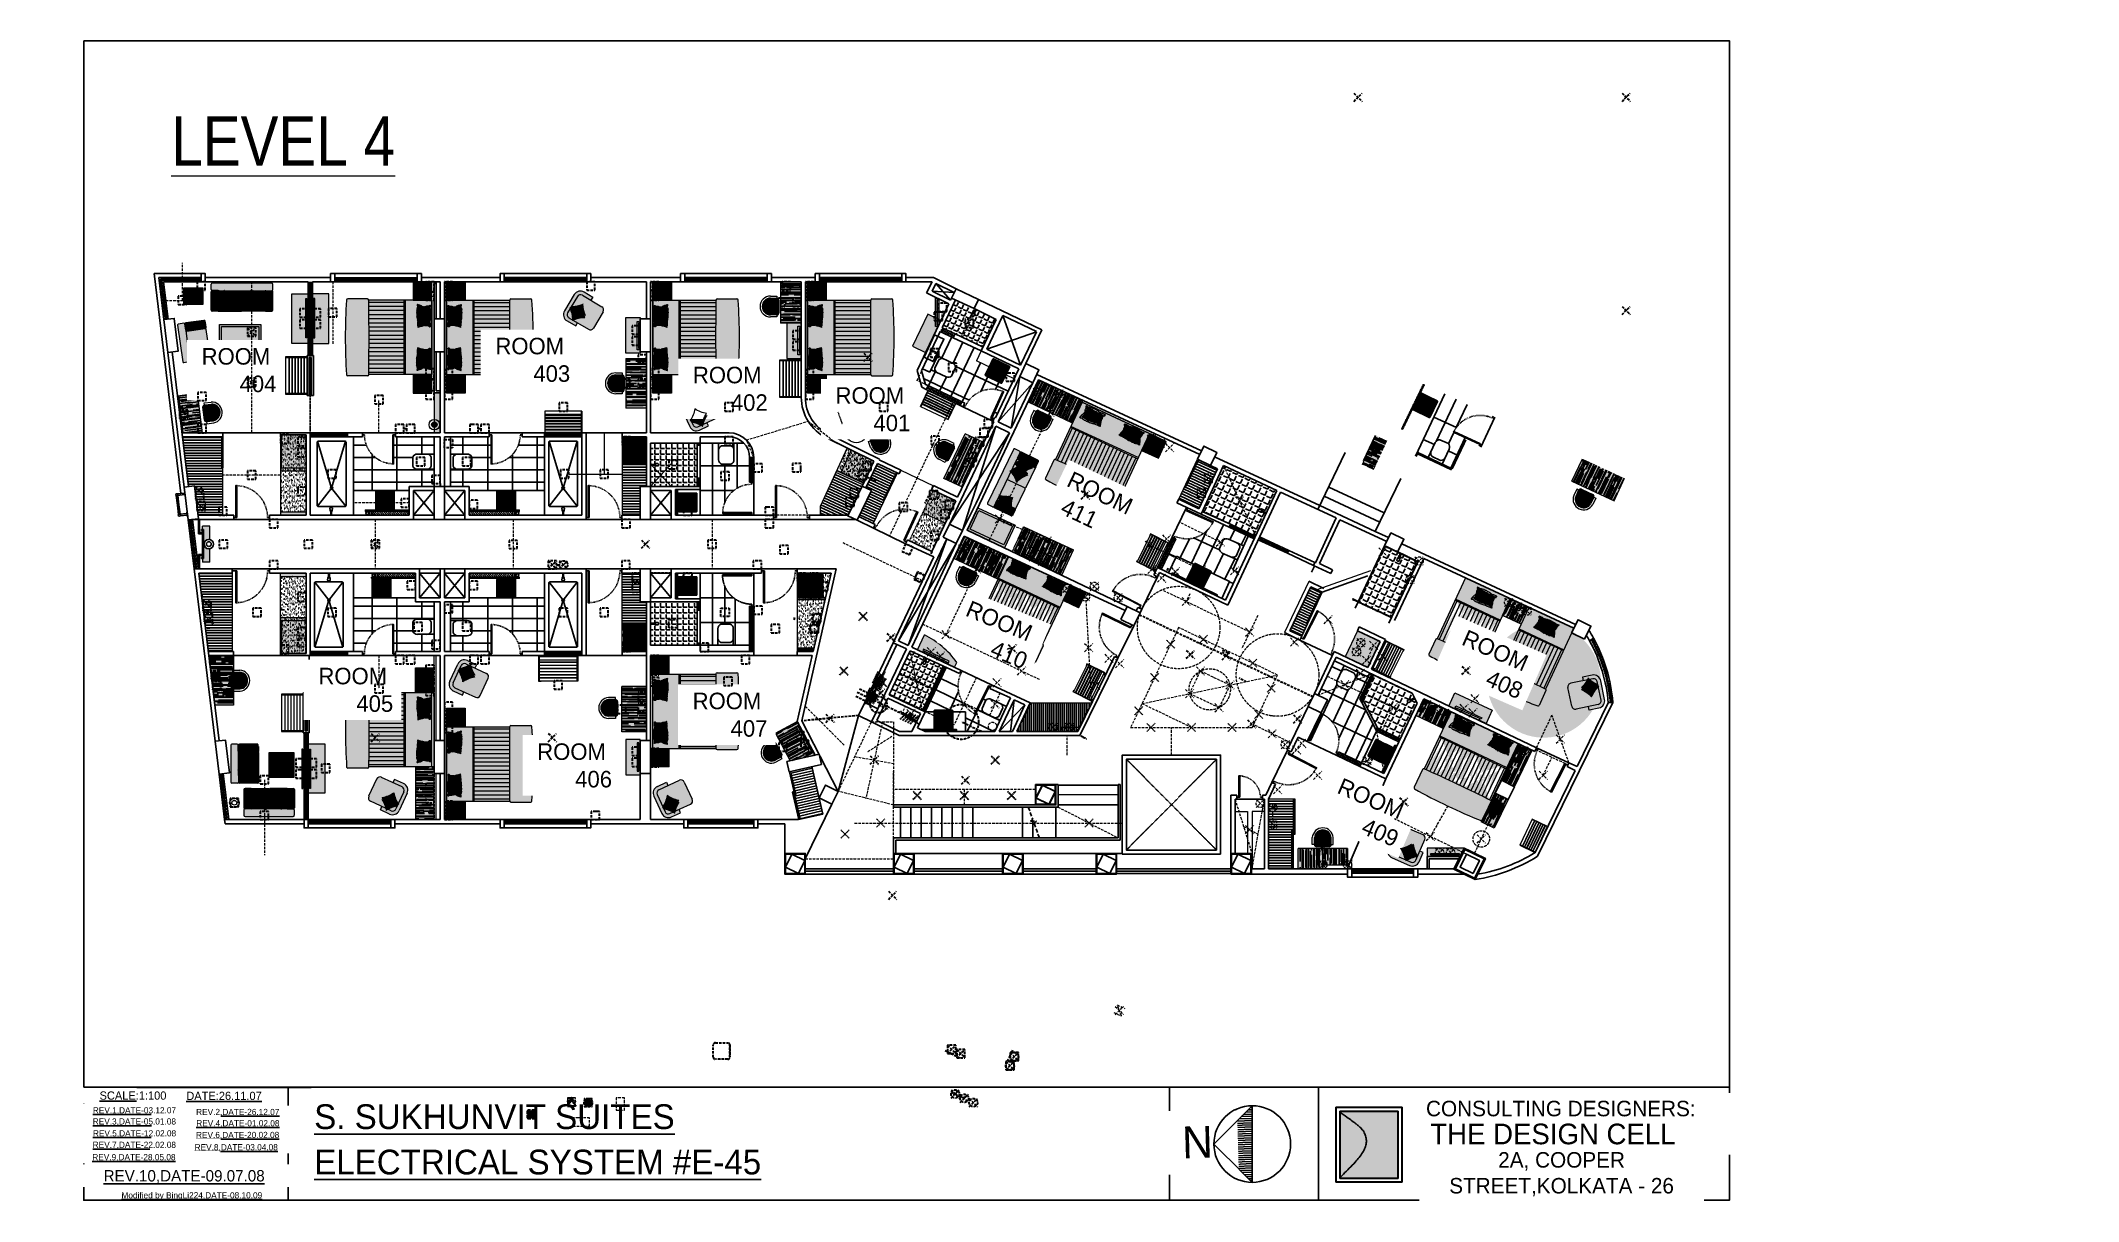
# Model space of a CAD drawing. Header units: millimetres. Extents: x -16811 to 32579, y 147992 to 176118.
import ezdxf

# ---------------------------------------------------------------- set-up
doc = ezdxf.new("R2010")
doc.units = ezdxf.units.MM
doc.header["$MEASUREMENT"] = 0
doc.header["$PDMODE"] = 3
doc.header["$PDSIZE"] = 100
for name, pattern in [('ACAD_ISO02W100', [15, 12, -3]), ('ACAD_ISO03W100', [30, 12, -18]), ('ACAD_ISO10W100', [18, 12, -3, 0, -3]), ('HIDDEN2', [0.14, 0.1, -0.04])]:
    doc.linetypes.add(name, pattern=pattern)
doc.layers.get('0').update_dxf_attribs({"color": 6, "linetype": 'ACAD_ISO10W100', "lineweight": 30, "plot": 0})
for name, color, linetype, lineweight, plot in [('0[12345]', 6, 'ACAD_ISO10W100', 30, False), ('0[2345]', 6, 'ACAD_ISO10W100', 30, False), ('0[234]', 6, 'ACAD_ISO10W100', 30, False), ('0[345]', 6, 'ACAD_ISO10W100', 30, False), ('0[34]', 6, 'ACAD_ISO10W100', 30, False), ('0[4]', 6, 'ACAD_ISO10W100', 30, False)]:
    doc.layers.add(name, color=color, linetype=linetype, lineweight=lineweight, plot=plot)
for name, color, linetype, lineweight in [('Column[12345]', 7, 'Continuous', 25), ('Furniture[12345]', 7, 'Continuous', 20), ('Furniture[2345]', 7, 'Continuous', 20), ('Furniture[34]', 7, 'Continuous', 20), ('Info[4]', 7, 'Continuous', 20), ('Lights[12345]', 7, 'Continuous', 25), ('Room.Text[4]', 7, 'Continuous', 20), ('Wall.Furniture[12345]', 7, 'Continuous', 20), ('Wall.Furniture[2345]', 7, 'Continuous', 20), ('Wall.Furniture[34]', 7, 'Continuous', 20)]:
    doc.layers.add(name, color=color, linetype=linetype, lineweight=lineweight)
for name, color, linetype in [('Door[12345]', 8, 'Continuous'), ('Door[2345]', 8, 'Continuous'), ('Door[34]', 8, 'Continuous'), ('Elevation[34]', 8, 'Continuous'), ('Elevator[12345]', 8, 'Continuous'), ('Elevator[24]', 8, 'Continuous'), ('Glass[12345]', 132, 'ACAD_ISO02W100'), ('Glass[1234]', 132, 'ACAD_ISO02W100'), ('Glass[2345]', 132, 'ACAD_ISO02W100'), ('Glass[34]', 132, 'ACAD_ISO02W100'), ('Hatching[12345]', 7, 'Continuous'), ('Hatching[2345]', 7, 'Continuous'), ('Hatching[34]', 7, 'Continuous'), ('Mirror[12345]', 132, 'Continuous'), ('Mirror[2345]', 132, 'Continuous'), ('Mirror[34]', 132, 'Continuous'), ('Toilet Accessories[12345]', 7, 'Continuous'), ('Toilet Accessories[2345]', 7, 'Continuous'), ('Toilet Accessories[34]', 7, 'Continuous'), ('Wall.Toilet[12345]', 7, 'Continuous'), ('Wall.Toilet[2345]', 7, 'Continuous'), ('Wall.Toilet[34]', 7, 'Continuous'), ('Wall[12345]', 7, 'Continuous'), ('Wall[2345]', 7, 'Continuous'), ('Wall[34]', 7, 'Continuous'), ('Window[12345]', 8, 'Continuous'), ('Window[1234]', 8, 'Continuous'), ('Window[2345]', 8, 'Continuous'), ('Window[34]', 8, 'Continuous')]:
    doc.layers.add(name, color=color, linetype=linetype)
doc.layers.add('TEXT.layout', color=7, linetype='Continuous', true_color=0x43484c)
doc.styles.add('RoomInfo', font='stylu.ttf')
doc.styles.get("Standard").update_dxf_attribs({"font": 'stylu.ttf'})
doc.styles.add('VERDANA', font='verdana.ttf')
doc.styles.add('YouAreHere', font='swissck.ttf')
doc.linetypes.add('FENCELINE1', pattern='A,0.25,-0.1,[133,ltypeshp.shx,S=0.1,R=0,X=-0.1,Y=0],-0.1,1', length=1.45)
pattern_1 = [(64.60591, (-58655.84, 38685.91), (-149.05763, 70.75892), [120, -45]), (154.60591, (-58655.84, 38685.91), (-70.75892, -149.05763), [120, -45])]
pattern_2 = [(244.576144, (-58655.84, 38685.91), (-4.131996, -241.57837), [1499.7069, -199.9609, 499.9023, -99.9805]), (244.57614, (-58667.78, 38544.35), (163.0191, 33.21078), [299.9414, -32.99355, 599.88277, -74.98535]), (244.576144, (-58600.55, 38604.275), (-162.69854, -498.30792), [799.8437, -139.97265, 399.92185, -99.98046])]
pattern_3 = [(0, (-132879.25, 45078.51), (220, 100), [1500, -200, 500, -100]), (0, (-132746.25, 45128.51), (-100, 133), [300, -33, 600, -75]), (0, (-132829.247, 45163.51), (520, 67), [800, -140, 400, -100])]
pattern_4 = [(180, (118575.92, 33618.41), (-220, 100), [1500, -200, 500, -100]), (180, (118442.92, 33668.41), (100, 133), [300, -33, 600, -75]), (180, (118525.915, 33703.414), (-520, 67), [800, -140, 400, -100])]
pattern_5 = [(0, (-58655.84, 44210.29), (220, 100), [1500, -200, 500, -100]), (0, (-58522.84, 44260.29), (-100, 133), [300, -33, 600, -75]), (0, (-58605.84, 44295.29), (520, 67), [800, -140, 400, -100])]
pattern_6 = [(0, (0, 0), (0, 137.5), [100, -37.5]), (90, (0, 0), (-137.5, 8e-15), [100, -37.5])]
pattern_7 = [(180, (127326.32, 43953.46), (-220, 100), [1500, -200, 500, -100]), (180, (127193.32, 44003.46), (100, 133), [300, -33, 600, -75]), (180, (127276.32, 44038.46), (-520, 67), [800, -140, 400, -100])]
pattern_8 = [(180, (123575.92, 43953.52), (-220, 100), [1500, -200, 500, -100]), (180, (123442.92, 44003.52), (100, 133), [300, -33, 600, -75]), (180, (123525.915, 44038.515), (-520, 67), [800, -140, 400, -100])]
pattern_9 = [(65, (0, 0), (-124.61732, 58.11001), [100, -37.5]), (155, (0, 0), (-58.11001, -124.61732), [100, -37.5])]
pattern_10 = [(180, (117770.13, 43953.46), (-220, 100), [1500, -200, 500, -100]), (180, (117637.13, 44003.46), (100, 133), [300, -33, 600, -75]), (180, (117720.13, 44038.46), (-520, 67), [800, -140, 400, -100])]
pattern_11 = [(180, (118575.92, 43953.46), (-220, 100), [1500, -200, 500, -100]), (180, (118442.92, 44003.46), (100, 133), [300, -33, 600, -75]), (180, (118525.92, 44038.46), (-520, 67), [800, -140, 400, -100])]
pattern_12 = [(37.5, (0, 0), (-3.149668, 96.34119), [0, -76, 0, -85, 0, -81.25]), (7.5, (0, 0), (88.48884, 141.1073), [0, -41, 0, -68.5, 0, -26.25]), (327.5, (-61.5, 0), (155.707093, 0.282953), [0, -25, 0, -90, 0, -117.5]), (317.5, (-61.5, 0), (150.30633, 43.88378), [0, -12.5, 0, -59, 0, -67.5])]

# ---------------------------------------------------------------- blocks, each defined once
blk = doc.blocks.new('cr')
at = {"color": 252, "linetype": 'HIDDEN2', "ltscale": 5}
blk.add_line((129023, 123769), (129023, 124074), dxfattribs=at)
for p, q in [((129074, 124124), (129074, 124175)), ((129074, 124175), (129226, 124175)), ((129074, 124124), (129226, 124124)), ((129074, 123667), (129074, 123718)), ((129226, 123718), (129074, 123718)), ((129226, 123667), (129074, 123667))]:
    blk.add_line(p, q)
for centre, start, end in [((129074, 124074), 90, 180), ((129074, 123769), 180, 270)]:
    blk.add_arc(centre, 50.8, start, end, dxfattribs=at)
for radius in [254, 203]:
    blk.add_arc((129226, 123921), radius, 270, 90)
blk = doc.blocks.new('Downlight')
at = {"ltscale": 5}
h = blk.add_hatch(color=256, dxfattribs=at)
h.set_gradient(color2=(51, 51, 51), tint=0.3, name='SPHERICAL')
edge = h.paths.add_edge_path()
edge.add_arc((0, 0), 100, 0, 360)
blk.add_circle((0, 0), 100, dxfattribs=at)
blk = doc.blocks.new('Downlight.rect')
at = {"ltscale": 5}
h = blk.add_hatch(color=256, dxfattribs=at)
h.set_gradient(color1=(18, 18, 18), color2=(89, 89, 89), tint=0.35, name='INVCURVED')
edge = h.paths.add_edge_path()
edge.add_line((-70, -100), (70, -100))
edge.add_arc((70, -70), 30, 270, 360)
edge.add_line((100, -70), (100, 70))
edge.add_arc((70, 70), 30, 0, 90)
edge.add_line((70, 100), (-70, 100))
edge.add_arc((-70, 70), 30, 90, 180)
edge.add_line((-100, 70), (-100, -70))
edge.add_arc((-70, -70), 30, 180, 270)
blk.add_lwpolyline([(-70, -100), (70, -100, 0.414214), (100, -70), (100, 70, 0.414214), (70, 100), (-70, 100, 0.414214), (-100, 70), (-100, -70, 0.414214)], format="xyb", close=True, dxfattribs=at)

msp = doc.modelspace()

# ---------------------------------------------------------------- hatches: boundary and pattern name
at = {"ltscale": 5}
h = msp.add_hatch(color=256, dxfattribs=at)
h.set_gradient(color1=(255, 255, 255), color2=(212, 212, 212), one_color=1, tint=0.83, name='HEMISPHERICAL')
h.paths.add_polyline_path([(-107, 151482), (-107, 151782)])
at = {"layer": 'Hatching[12345]', "true_color": 0x946247}
h = msp.add_hatch(dxfattribs=at)
h.set_pattern_fill('AR-RROOF', color=25, scale=100, style=0)
h.set_pattern_definition([(360, (-132528.85, 43896.26), (220, 100), [1500, -200, 500, -100]), (360, (-132395.85, 43946.26), (-100, 133), [300, -33, 600, -75]), (360, (-132478.85, 43981.26), (520, 67), [800, -140, 400, -100])])
h.paths.add_polyline_path([(-12882, 170127), (-13342, 170127), (-13342, 169723), (-12882, 169723)])
at = {"layer": 'Hatching[12345]'}
h = msp.add_hatch(color=29, dxfattribs=at)
h.set_gradient(color1=(87, 49, 41), color2=(101, 56, 47), one_color=1, tint=0.29)
h.paths.add_polyline_path([(-12882, 170126), (-13342, 170126), (-13342, 169722), (-12882, 169722)])
h = msp.add_hatch(color=254, dxfattribs=at)
h.set_gradient(color1=(249, 237, 210), color2=(245, 227, 183), rotation=180, one_color=1, tint=0.84, name='INVCYLINDER')
h.paths.add_polyline_path([(-12682, 169593, 0.414214), (-12655, 169565), (-12622, 169565), (-12509, 169565, 0.414214), (-12482, 169592), (-12481, 170035, 0.414214), (-12508, 170063), (-12654, 170063, 0.414214), (-12681, 170036)])
h = msp.add_hatch(color=254, dxfattribs=at)
h.set_gradient(color1=(249, 237, 210), color2=(245, 227, 183), rotation=180, one_color=1, tint=0.84, name='INVCYLINDER')
h.paths.add_polyline_path([(-12653, 170242, 0.414214), (-12678, 170217), (-12679, 170088, 0.414214), (-12654, 170063), (-12508, 170063, -0.173859), (-12491, 170056), (-11371, 170054, -0.173859), (-11354, 170061), (-11208, 170060, 0.414214), (-11183, 170085), (-11182, 170214, 0.414214), (-11207, 170239)])
h = msp.add_hatch(color=133, dxfattribs=at)
h.set_gradient(color1=(140, 193, 212), color2=(192, 221, 232), one_color=1, tint=0.83, name='SPHERICAL')
h.paths.add_polyline_path([(-12549, 169645, 0.111158), (-12661, 169928, 0.096635), (-12378, 170041, 0.105872), (-12265, 169758, 0.103741)])
h = msp.add_hatch(color=9, dxfattribs=at)
h.set_gradient(color1=(208, 197, 154), color2=(213, 203, 165), one_color=1, tint=0.74, name='SPHERICAL')
h.paths.add_polyline_path([(-12378, 170041, -0.055292), (-12535, 169963), (-12535, 170002, 0.045732), (-12402, 170060), (-12348, 170060, 0.095635), (-12241, 169805, 0.016586), (-12289, 169795, -0.090586)])
h.paths.add_polyline_path([(-12402, 170060, 0.017765), (-12353, 170089, 0.010134), (-12348, 170060)])
h.paths.add_polyline_path([(-12613, 169939, 0.015706), (-12637, 169976, 0.032885), (-12535, 170002), (-12535, 169963, -0.025567)])
h = msp.add_hatch(color=254, dxfattribs=at)
h.set_gradient(color1=(249, 237, 210), color2=(245, 227, 183), rotation=180, one_color=1, tint=0.84, name='INVCYLINDER')
h.paths.add_polyline_path([(-12491, 170056, -0.224208), (-12481, 170035), (-12482, 169592, -0.414214), (-12509, 169565), (-11957, 169564, 0.414214), (-11932, 169589), (-11931, 170055)])
h = msp.add_hatch(color=254, dxfattribs=at)
h.set_gradient(color1=(249, 237, 210), color2=(245, 227, 183), rotation=180, one_color=1, tint=0.84, name='INVCYLINDER')
h.paths.add_polyline_path([(-11371, 170054, 0.224208), (-11381, 170034), (-11382, 169590, 0.414214), (-11355, 169563), (-11907, 169564, -0.414214), (-11932, 169589), (-11931, 170055)])
h = msp.add_hatch(color=155, dxfattribs=at)
h.set_gradient(color1=(77, 116, 179), color2=(119, 149, 197), one_color=1, tint=0.62, name='SPHERICAL')
h.paths.add_polyline_path([(-11880, 169829, 0.111158), (-11709, 170081, 0.096635), (-11456, 169910, 0.105872), (-11627, 169658, 0.103741)])
h = msp.add_hatch(color=9, dxfattribs=at)
h.set_gradient(color1=(208, 197, 154), color2=(213, 203, 165), one_color=1, tint=0.74, name='SPHERICAL')
h.paths.add_polyline_path([(-11675, 170049, 0.011666), (-11663, 170079, 0.050688), (-11538, 169977, -0.008235), (-11550, 169957, -0.04904)])
h.paths.add_polyline_path([(-11577, 169759, -0.013702), (-11542, 169738, 0.005065), (-11549, 169725), (-11610, 169684, 0.00206), (-11614, 169688, -0.027692)])
h.paths.add_polyline_path([(-11610, 169684), (-11549, 169725, 0.026085), (-11581, 169656, 0.013402)])
h.paths.add_polyline_path([(-11406, 169665, -0.094472), (-11248, 169887, -0.012544), (-11284, 169904), (-11266, 169916, 0.022318), (-11202, 169886, 0.105872), (-11373, 169633, 0.015462)])
h.paths.add_polyline_path([(-11292, 169908), (-11273, 169920, 0.002545), (-11266, 169916), (-11284, 169904, -0.0026)])
h.paths.add_polyline_path([(-11384, 169962), (-11436, 170039, 0.063487), (-11273, 169920), (-11292, 169908, -0.033662)])
h.paths.add_polyline_path([(-11467, 170027, 0.011666), (-11454, 170056, 0.008076), (-11436, 170039), (-11384, 169962, -0.033093)])
h = msp.add_hatch(color=9, dxfattribs=at)
h.set_gradient(color1=(175, 202, 228), color2=(228, 237, 246), rotation=90, centered=1, one_color=1, tint=0.93, name='CYLINDER')
h.paths.add_polyline_path([(-11577, 169759, -0.066606), (-11456, 169910, -0.032886), (-11550, 169957, 0.040566), (-11500, 170058, 0.096635), (-11248, 169887, 0.105872), (-11419, 169635, 0.067954)])
h = msp.add_hatch(color=9, dxfattribs=at)
h.set_gradient(color1=(188, 194, 200), color2=(182, 189, 195), one_color=1, tint=0.74, name='SPHERICAL')
h.paths.add_polyline_path([(-11456, 169910, -0.032886), (-11550, 169957, 0.008235), (-11538, 169977, 0.045723), (-11410, 169908, 0.074471), (-11542, 169738, 0.013702), (-11577, 169759, -0.066606)])
h = msp.add_hatch(color=254, dxfattribs=at)
h.set_gradient(color1=(249, 237, 210), color2=(245, 227, 183), rotation=180, one_color=1, tint=0.84, name='INVCYLINDER')
h.paths.add_polyline_path([(-11182, 169590, -0.414214), (-11209, 169563), (-11241, 169563), (-11355, 169563, -0.414214), (-11382, 169590), (-11381, 170034, -0.414214), (-11354, 170061), (-11208, 170060, -0.414214), (-11181, 170033)])
h = msp.add_hatch(color=254, dxfattribs=at)
h.set_gradient(color1=(188, 218, 240), centered=1, one_color=1, tint=1, name='INVCURVED')
h.paths.add_polyline_path([(-10727, 169984), (-10727, 168784), (-10327, 168784), (-10327, 168963), (-10358, 168963), (-10358, 168918), (-10383, 168918), (-10383, 169872), (-10358, 169872), (-10358, 169805), (-10327, 169805), (-10327, 169984)])
h.paths.add_polyline_path([(-10226, 169984), (-10226, 169805), (-10196, 169805), (-10196, 169872), (-10170, 169872), (-10170, 168918), (-10196, 168918), (-10196, 168963), (-10226, 168963), (-10226, 168784), (-9826, 168784), (-9826, 169984)])
h = msp.add_hatch(color=29, dxfattribs=at)
h.set_gradient(color1=(87, 49, 41), color2=(101, 56, 47), one_color=1, tint=0.29)
h.paths.add_polyline_path([(-7780, 170277), (-7330, 170277), (-7330, 169827), (-7780, 169827)])
at = {"layer": 'Hatching[12345]', "true_color": 0x946247}
h = msp.add_hatch(dxfattribs=at)
h.set_pattern_fill('AR-RROOF', color=25, scale=100, style=0)
h.set_pattern_definition(pattern_10)
h.paths.add_polyline_path([(-7780, 170277), (-7330, 170277), (-7330, 169827), (-7780, 169827)])
at = {"layer": 'Hatching[12345]'}
h = msp.add_hatch(color=29, dxfattribs=at)
h.set_gradient(color1=(87, 49, 41), color2=(101, 56, 47), one_color=1, tint=0.29)
h.paths.add_polyline_path([(-6974, 170277), (-6524, 170277), (-6524, 169827), (-6974, 169827)])
at = {"layer": 'Hatching[12345]', "true_color": 0x946247}
h = msp.add_hatch(dxfattribs=at)
h.set_pattern_fill('AR-RROOF', color=25, scale=100, style=0)
h.set_pattern_definition(pattern_11)
h.paths.add_polyline_path([(-6974, 170277), (-6524, 170277), (-6524, 169827), (-6974, 169827)])
at = {"layer": 'Hatching[12345]'}
h = msp.add_hatch(color=254, dxfattribs=at)
h.set_gradient(color1=(249, 237, 210), color2=(246, 230, 192), rotation=180, one_color=1, tint=0.86, name='INVSPHERICAL')
h.paths.add_polyline_path([(-4052, 169328, -0.41452), (-4114, 169571, 0.000261), (-4114, 169571), (-3880, 169967, -0.414214), (-3637, 170029), (-3429, 169906), (-3474, 169829), (-3682, 169953, 0.414219), (-3803, 169922), (-3969, 169643, -0.006255), (-3986, 169642, -0.005783), (-3979, 169626), (-4038, 169526, 0.414214), (-4007, 169404), (-3920, 169353, -0.002396), (-3919, 169345, -0.002695), (-3912, 169348), (-3799, 169281), (-3844, 169205)])
h = msp.add_hatch(color=254, dxfattribs=at)
h.set_gradient(color1=(249, 237, 210), color2=(246, 230, 192), rotation=180, one_color=1, tint=0.86, name='INVSPHERICAL')
h.paths.add_polyline_path([(-3413, 169156, -0.413316), (-3534, 169124), (-3912, 169348, -0.103147), (-3622, 169412, -0.103741), (-3689, 169709, -0.10483), (-3969, 169643), (-3803, 169922, -0.414209), (-3682, 169953), (-3210, 169673, -0.412595), (-3178, 169552)])
h.paths.add_polyline_path([(-3920, 169353), (-4007, 169404, -0.414011), (-4038, 169526, -0.000047), (-4038, 169526, -0.00006), (-4038, 169526, -0.000066), (-4038, 169526), (-3979, 169626, -0.088386)])
at = {"layer": 'Hatching[12345]', "true_color": 0x93b6c2}
h = msp.add_hatch(color=253, dxfattribs=at)
h.set_gradient(color1=(244, 246, 245), tint=1, name='CYLINDER')
h.paths.add_polyline_path([(-10358, 168963), (-10358, 169805), (-10327, 169805), (-10327, 168963)])
h.paths.add_polyline_path([(-10383, 168918), (-10383, 169872), (-10358, 169872), (-10358, 168918)])
h.paths.add_polyline_path([(-10196, 168963), (-10196, 169805), (-10226, 169805), (-10226, 168963)])
h.paths.add_polyline_path([(-10170, 168918), (-10170, 169872), (-10196, 169872), (-10196, 168918)])
at = {"layer": 'Hatching[12345]'}
h = msp.add_hatch(color=254, dxfattribs=at)
h.set_gradient(color1=(188, 218, 240), color2=(188, 218, 240), centered=1, one_color=1, tint=0.84, name='SPHERICAL')
h.paths.add_polyline_path([(-9399, 169833, -0.381867), (-9369, 169860), (-8890, 169860, -0.381867), (-8860, 169833, -0.007425), (-8860, 168029, -0.407012), (-8890, 168000), (-9369, 168000, -0.381867), (-9399, 168026, -0.033624)])
h = msp.add_hatch(color=7, dxfattribs=at)
h.set_gradient(color1=(255, 255, 255), one_color=1, tint=1)
h.paths.add_polyline_path([(-8002, 168080), (-8859, 168080, -0.000196), (-8860, 168032, -0.024285), (-8860, 168029), (-8002, 168029)])
h.paths.add_polyline_path([(-8002, 169829), (-8859, 169829, -0.000203), (-8859, 169780), (-8002, 169780)])
h.paths.add_polyline_path([(-8002, 169780), (-8859, 169780, -0.000412), (-8857, 169680), (-8002, 169680)])
h.paths.add_polyline_path([(-8002, 169680), (-8857, 169680, -0.000412), (-8856, 169580), (-8002, 169580)])
h.paths.add_polyline_path([(-8002, 169580), (-8856, 169580, -0.000412), (-8855, 169480), (-8002, 169480)])
h.paths.add_polyline_path([(-8002, 169480), (-8855, 169480, -0.000412), (-8854, 169380), (-8002, 169380)])
h.paths.add_polyline_path([(-8002, 169380), (-8854, 169380, -0.000412), (-8854, 169280), (-8002, 169280)])
h.paths.add_polyline_path([(-8002, 169280), (-8854, 169280, -0.000412), (-8853, 169180), (-8002, 169180)])
h.paths.add_polyline_path([(-8002, 169180), (-8853, 169180, -0.000412), (-8853, 169080), (-8002, 169080)])
h.paths.add_polyline_path([(-8002, 169080), (-8853, 169080, -0.000412), (-8853, 168980), (-8002, 168980)])
h.paths.add_polyline_path([(-8002, 168980), (-8853, 168980, -0.000412), (-8853, 168880), (-8002, 168880)])
h.paths.add_polyline_path([(-8002, 168880), (-8853, 168880, -0.000412), (-8853, 168780), (-8002, 168780)])
h.paths.add_polyline_path([(-8002, 168780), (-8853, 168780, -0.000412), (-8853, 168680), (-8002, 168680)])
h.paths.add_polyline_path([(-8002, 168680), (-8853, 168680, -0.000412), (-8854, 168580), (-8002, 168580)])
h.paths.add_polyline_path([(-8002, 168580), (-8854, 168580, -0.000412), (-8855, 168480), (-8002, 168480)])
h.paths.add_polyline_path([(-8002, 168480), (-8855, 168480, -0.000412), (-8855, 168380), (-8002, 168380)])
h.paths.add_polyline_path([(-8002, 168380), (-8855, 168380, -0.000412), (-8856, 168280), (-8002, 168280)])
h.paths.add_polyline_path([(-8002, 168280), (-8856, 168280, -0.000412), (-8857, 168180), (-8002, 168180)])
h.paths.add_polyline_path([(-8002, 168180), (-8857, 168180, -0.000412), (-8859, 168080), (-8002, 168080)])
h = msp.add_hatch(color=254, dxfattribs=at)
h.set_gradient(color1=(188, 218, 240), color2=(188, 218, 240), centered=1, one_color=1, tint=0.84, name='SPHERICAL')
h.paths.add_polyline_path([(-7972, 169827), (-7330, 169827), (-7330, 168927), (-7972, 168927)])
edge = h.paths.add_edge_path(flags=16)
edge.add_spline(control_points=[(-7361, 169696), (-7363, 169698), (-7367, 169701), (-7375, 169697), (-7379, 169710), (-7390, 169693), (-7402, 169685), (-7428, 169684), (-7459, 169685), (-7491, 169675), (-7518, 169662), (-7550, 169671), (-7574, 169689), (-7607, 169702), (-7626, 169711), (-7647, 169706), (-7646, 169719), (-7657, 169708), (-7657, 169723), (-7670, 169713), (-7676, 169722), (-7683, 169731), (-7686, 169714), (-7688, 169702), (-7676, 169689), (-7675, 169671), (-7687, 169650), (-7692, 169624), (-7699, 169604), (-7684, 169584), (-7706, 169610), (-7690, 169573), (-7694, 169553), (-7702, 169535), (-7692, 169507), (-7696, 169528), (-7684, 169532), (-7694, 169517), (-7695, 169496), (-7697, 169432), (-7691, 169395), (-7677, 169326), (-7676, 169327), (-7676, 169327)], knot_values=[0, 0, 0, 0, 0.25382, 0.460542, 0.694835, 1.139569, 1.70084, 2.377518, 3.524298, 4.836209, 5.695724, 6.447678, 7.962577, 8.761427, 9.922694, 10.207165, 10.409942, 10.689351, 10.924019, 11.259037, 11.612355, 11.832431, 12.167835, 12.701992, 13.262323, 13.72025, 14.364213, 15.686964, 16.275555, 16.641872, 17.088132, 17.726791, 18.67199, 19.557352, 19.944726, 20.430995, 20.534345, 21.017645, 21.33905, 22.928598, 26.724468, 27.411934, 27.441983, 27.441983, 27.441983, 27.441983], degree=3, periodic=0)
edge.add_spline(control_points=[(-7676, 169327), (-7683, 169303), (-7678, 169278), (-7674, 169238), (-7680, 169211), (-7661, 169204), (-7682, 169193), (-7665, 169182), (-7672, 169172), (-7663, 169173), (-7660, 169179), (-7654, 169191), (-7641, 169184), (-7639, 169187)], knot_values=[29.790014, 29.790014, 29.790014, 29.790014, 31.733418, 33.070592, 33.76116, 34.070204, 34.417773, 35.108341, 35.207621, 35.330254, 35.677272, 35.977512, 36.449933, 36.449933, 36.449933, 36.449933], degree=3, periodic=0)
edge.add_spline(control_points=[(-7639, 169187), (-7636, 169188), (-7627, 169189), (-7617, 169196), (-7608, 169197), (-7596, 169197), (-7613, 169201), (-7625, 169209), (-7607, 169204), (-7601, 169200), (-7590, 169198), (-7587, 169207), (-7577, 169196), (-7558, 169207), (-7545, 169211), (-7522, 169217), (-7545, 169219), (-7567, 169236), (-7537, 169223), (-7524, 169220), (-7519, 169226), (-7517, 169228)], knot_values=[0.001627, 0.001627, 0.001627, 0.001627, 0.30881, 0.885533, 1.125245, 1.294957, 1.807053, 2.014014, 2.390194, 2.791076, 3.067402, 3.255669, 3.501446, 4.111256, 5.093018, 5.333636, 5.795713, 6.424924, 7.22382, 7.634666, 7.811297, 7.811297, 7.811297, 7.811297], degree=3, periodic=0)
edge.add_spline(control_points=[(-7517, 169228), (-7518, 169226), (-7521, 169215), (-7485, 169218), (-7462, 169214), (-7429, 169219), (-7409, 169207), (-7397, 169202), (-7390, 169190), (-7401, 169196), (-7408, 169205), (-7397, 169184), (-7385, 169190), (-7362, 169179), (-7377, 169206), (-7357, 169176), (-7372, 169205), (-7363, 169220), (-7367, 169244), (-7364, 169267), (-7373, 169290), (-7396, 169358), (-7370, 169293), (-7375, 169327), (-7371, 169341), (-7363, 169352), (-7368, 169363), (-7350, 169372), (-7369, 169367), (-7354, 169390), (-7358, 169409), (-7348, 169453), (-7353, 169508), (-7356, 169578), (-7368, 169635), (-7375, 169663), (-7372, 169683), (-7373, 169663), (-7361, 169659), (-7369, 169676), (-7368, 169688), (-7356, 169692), (-7359, 169695), (-7361, 169696)], knot_values=[8.535132, 8.535132, 8.535132, 8.535132, 8.665562, 9.474885, 10.680581, 11.731794, 12.482799, 12.979735, 13.12789, 13.494969, 13.630671, 14.056835, 14.587313, 15.085164, 15.480512, 15.951085, 16.483501, 17.093841, 17.945825, 18.659388, 19.367318, 20.886126, 21.744859, 22.416814, 22.865961, 23.371565, 23.564984, 24.001314, 24.195364, 24.707154, 25.475673, 26.536549, 28.914258, 31.040669, 33.694428, 34.232605, 34.493516, 34.978663, 35.091565, 35.515429, 36.048451, 36.245558, 36.4021, 36.4021, 36.4021, 36.4021], degree=3, periodic=0)
edge = h.paths.add_edge_path(flags=0)
edge.add_spline(control_points=[(-7643, 169438), (-7644, 169437), (-7649, 169427), (-7655, 169411), (-7659, 169368), (-7632, 169403), (-7582, 169394), (-7631, 169395), (-7654, 169383), (-7653, 169327), (-7623, 169373), (-7641, 169345), (-7646, 169334), (-7650, 169274), (-7631, 169350), (-7639, 169306), (-7645, 169279), (-7649, 169248), (-7650, 169218), (-7624, 169224), (-7574, 169250), (-7638, 169206), (-7593, 169235), (-7555, 169231), (-7576, 169237), (-7598, 169237), (-7550, 169246), (-7530, 169239), (-7495, 169243), (-7465, 169247), (-7435, 169232), (-7412, 169231), (-7399, 169234), (-7396, 169235), (-7399, 169243), (-7408, 169267), (-7384, 169299), (-7408, 169329), (-7393, 169345), (-7399, 169386), (-7404, 169328), (-7399, 169386), (-7395, 169399), (-7403, 169415), (-7405, 169419)], knot_values=[65.447847, 65.447847, 65.447847, 65.447847, 65.63943, 66.565436, 67.420431, 68.40732, 69.420683, 70.237166, 71.43394, 72.332569, 73.176927, 73.554537, 74.554717, 75.447633, 76.66581, 77.148, 78.482837, 80.007232, 80.427044, 80.931932, 82.265181, 83.244131, 84.489691, 85.144184, 85.633812, 85.971755, 86.866409, 88.157786, 88.849889, 90.296323, 91.112463, 92.101438, 92.454034, 92.454034, 92.454034, 93.319474, 94.93311, 95.647186, 96.420475, 97.126698, 97.881117, 98.886806, 99.872246, 100.167679, 100.167679, 100.167679, 100.167679], degree=3, periodic=0)
edge.add_spline(control_points=[(-7405, 169419), (-7402, 169415), (-7392, 169401), (-7409, 169454), (-7428, 169513), (-7403, 169456), (-7402, 169435), (-7387, 169398), (-7391, 169468), (-7390, 169504), (-7369, 169550), (-7391, 169584), (-7372, 169595), (-7395, 169616), (-7392, 169634), (-7390, 169646), (-7402, 169656), (-7417, 169651), (-7464, 169643), (-7438, 169643), (-7434, 169644)], knot_values=[9.262746, 9.262746, 9.262746, 9.262746, 9.598621, 10.884297, 12.452965, 13.476101, 15.040717, 15.348451, 16.704729, 18.391968, 20.48622, 21.196783, 21.369329, 22.369403, 23.061945, 23.242728, 23.553096, 24.276746, 25.284432, 25.703927, 25.703927, 25.703927, 25.703927], degree=3, periodic=0)
edge.add_spline(control_points=[(-7434, 169644), (-7436, 169643), (-7442, 169643), (-7450, 169640), (-7432, 169629), (-7455, 169641), (-7465, 169655), (-7509, 169620), (-7482, 169649), (-7455, 169647), (-7501, 169655), (-7521, 169651), (-7546, 169655), (-7582, 169645), (-7536, 169658), (-7523, 169631), (-7552, 169647), (-7570, 169647), (-7592, 169651), (-7606, 169665), (-7621, 169669), (-7647, 169677), (-7635, 169664), (-7636, 169650), (-7647, 169648), (-7648, 169645), (-7648, 169645)], knot_values=[26.157068, 26.157068, 26.157068, 26.157068, 26.385216, 26.523896, 26.856192, 27.271557, 27.814993, 28.951107, 29.737919, 30.142365, 30.901079, 32.306046, 32.957682, 33.57046, 34.718549, 35.01149, 35.760324, 36.490654, 37.198885, 37.895984, 38.254443, 38.997565, 39.162584, 39.713823, 39.994801, 40.035381, 40.035381, 40.035381, 40.035381], degree=3, periodic=0)
edge.add_spline(control_points=[(-7434, 169644), (-7431, 169644), (-7427, 169644), (-7431, 169644), (-7434, 169644)], knot_values=[25.703927, 25.703927, 25.703927, 25.703927, 25.930608, 26.157068, 26.157068, 26.157068, 26.157068], degree=3, periodic=0)
edge.add_spline(control_points=[(-7434, 169644), (-7438, 169643), (-7464, 169643), (-7417, 169651), (-7402, 169656), (-7390, 169646), (-7392, 169634), (-7395, 169616), (-7372, 169595), (-7391, 169584), (-7369, 169550), (-7390, 169504), (-7391, 169468), (-7387, 169398), (-7402, 169435), (-7403, 169456), (-7428, 169513), (-7409, 169454), (-7392, 169401), (-7402, 169415), (-7405, 169419)], knot_values=[9.262746, 9.262746, 9.262746, 9.262746, 9.682241, 10.689927, 11.413577, 11.723945, 11.904729, 12.597271, 13.597345, 13.76989, 14.480453, 16.574705, 18.261945, 19.618223, 19.925956, 21.490572, 22.513709, 24.082377, 25.368053, 25.703927, 25.703927, 25.703927, 25.703927], degree=3, periodic=0)
edge.add_spline(control_points=[(-7405, 169419), (-7410, 169429), (-7422, 169449), (-7409, 169426), (-7405, 169419)], knot_values=[7.713645, 7.713645, 7.713645, 7.713645, 8.546506, 9.262746, 9.262746, 9.262746, 9.262746], degree=3, periodic=0)
h = msp.add_hatch(color=254, dxfattribs=at)
h.set_gradient(color1=(195, 213, 212), rotation=45, centered=1, one_color=1, tint=1, name='INVHEMISPHERICAL')
edge = h.paths.add_edge_path()
edge.add_spline(control_points=[(-7517, 169228), (-7518, 169226), (-7521, 169215), (-7485, 169218), (-7462, 169214), (-7429, 169219), (-7409, 169207), (-7397, 169202), (-7390, 169190), (-7401, 169196), (-7408, 169205), (-7397, 169184), (-7385, 169190), (-7362, 169179), (-7377, 169206), (-7357, 169176), (-7372, 169205), (-7363, 169220), (-7367, 169244), (-7365, 169262), (-7366, 169270), (-7367, 169272)], knot_values=[8.535132, 8.535132, 8.535132, 8.535132, 8.665562, 9.474885, 10.680581, 11.731794, 12.482799, 12.979735, 13.12789, 13.494969, 13.630671, 14.056835, 14.587313, 15.085164, 15.480512, 15.951085, 16.483501, 17.093841, 17.945825, 18.659388, 18.86018, 18.86018, 18.86018, 18.86018], degree=3, periodic=0)
edge.add_spline(control_points=[(-7367, 169272), (-7368, 169276), (-7374, 169294), (-7396, 169358), (-7370, 169293), (-7375, 169327), (-7371, 169341), (-7363, 169352), (-7368, 169363), (-7350, 169372), (-7369, 169367), (-7354, 169390), (-7358, 169409), (-7348, 169453), (-7353, 169503), (-7355, 169543), (-7356, 169560)], knot_values=[18.86018, 18.86018, 18.86018, 18.86018, 19.367318, 20.886126, 21.744859, 22.416814, 22.865961, 23.371565, 23.564984, 24.001314, 24.195364, 24.707154, 25.475673, 26.536549, 28.914258, 30.585278, 30.585278, 30.585278, 30.585278], degree=3, periodic=0)
edge.add_spline(control_points=[(-7356, 169560), (-7357, 169565), (-7360, 169596), (-7368, 169635), (-7375, 169663), (-7372, 169683), (-7373, 169663), (-7361, 169659), (-7369, 169676), (-7368, 169688), (-7356, 169692), (-7359, 169695), (-7361, 169696)], knot_values=[30.585278, 30.585278, 30.585278, 30.585278, 31.040669, 33.694428, 34.232605, 34.493516, 34.978663, 35.091565, 35.515429, 36.048451, 36.245558, 36.4021, 36.4021, 36.4021, 36.4021], degree=3, periodic=0)
edge.add_spline(control_points=[(-7361, 169696), (-7363, 169698), (-7367, 169701), (-7375, 169697), (-7379, 169710), (-7390, 169693), (-7402, 169685), (-7428, 169684), (-7459, 169685), (-7491, 169675), (-7518, 169662), (-7550, 169671), (-7574, 169689), (-7607, 169702), (-7626, 169711), (-7647, 169706), (-7646, 169719), (-7657, 169708), (-7657, 169723), (-7670, 169713), (-7676, 169722), (-7683, 169731), (-7686, 169714), (-7688, 169702), (-7676, 169689), (-7675, 169671), (-7687, 169650), (-7692, 169624), (-7699, 169604), (-7684, 169584), (-7706, 169610), (-7690, 169573), (-7694, 169553), (-7702, 169535), (-7692, 169507), (-7696, 169528), (-7684, 169532), (-7694, 169517), (-7695, 169496), (-7696, 169473), (-7696, 169457), (-7696, 169455)], knot_values=[0, 0, 0, 0, 0.317275, 0.575678, 0.868544, 1.424462, 2.12605, 2.971898, 4.405373, 6.045262, 7.119655, 8.059598, 9.953221, 10.951784, 12.403367, 12.758956, 13.012427, 13.361689, 13.655024, 14.073797, 14.515444, 14.790538, 15.209793, 15.87749, 16.577904, 17.150313, 17.955266, 19.608705, 20.344444, 20.80234, 21.360165, 22.158489, 23.339988, 24.44669, 24.930907, 25.538744, 25.667931, 26.272056, 26.673812, 28.660747, 28.840014, 28.840014, 28.840014, 28.840014], degree=3, periodic=0)
edge.add_line((-7696, 169455), (-7723, 169447))
edge.add_line((-7723, 169447), (-7695, 169433))
edge.add_spline(control_points=[(-7695, 169433), (-7693, 169409), (-7688, 169380), (-7677, 169326), (-7676, 169327), (-7676, 169327)], knot_values=[29.888741, 29.888741, 29.888741, 29.888741, 33.405585, 34.264917, 34.302479, 34.302479, 34.302479, 34.302479], degree=3, periodic=0)
edge.add_spline(control_points=[(-7676, 169327), (-7683, 169303), (-7678, 169278), (-7674, 169238), (-7680, 169211), (-7661, 169204), (-7682, 169193), (-7665, 169182), (-7672, 169172), (-7663, 169173), (-7660, 169179), (-7654, 169191), (-7641, 169184), (-7639, 169187)], knot_values=[37.237517, 37.237517, 37.237517, 37.237517, 39.666772, 41.33824, 42.20145, 42.587756, 43.022217, 43.885427, 44.009526, 44.162817, 44.596591, 44.97189, 45.562416, 45.562416, 45.562416, 45.562416], degree=3, periodic=0)
edge.add_spline(control_points=[(-7639, 169187), (-7636, 169188), (-7627, 169189), (-7617, 169196), (-7608, 169197), (-7596, 169197), (-7613, 169201), (-7625, 169209), (-7607, 169204), (-7601, 169200), (-7590, 169198), (-7587, 169207), (-7577, 169196), (-7558, 169207), (-7545, 169211), (-7522, 169217), (-7545, 169219), (-7567, 169236), (-7537, 169223), (-7524, 169220), (-7519, 169226), (-7517, 169228)], knot_values=[0.001627, 0.001627, 0.001627, 0.001627, 0.30881, 0.885533, 1.125245, 1.294957, 1.807053, 2.014014, 2.390194, 2.791076, 3.067402, 3.255669, 3.501446, 4.111256, 5.093018, 5.333636, 5.795713, 6.424924, 7.22382, 7.634666, 7.811297, 7.811297, 7.811297, 7.811297], degree=3, periodic=0)
edge = h.paths.add_edge_path(flags=16)
edge.add_spline(control_points=[(-7643, 169438), (-7644, 169437), (-7649, 169427), (-7655, 169411), (-7659, 169368), (-7632, 169403), (-7582, 169394), (-7631, 169395), (-7654, 169383), (-7653, 169327), (-7623, 169373), (-7641, 169345), (-7646, 169334), (-7650, 169274), (-7631, 169350), (-7639, 169306), (-7645, 169279), (-7649, 169248), (-7650, 169218), (-7624, 169224), (-7574, 169250), (-7638, 169206), (-7593, 169235), (-7555, 169231), (-7576, 169237), (-7598, 169237), (-7550, 169246), (-7530, 169239), (-7495, 169243), (-7465, 169247), (-7435, 169232), (-7412, 169231), (-7399, 169234), (-7396, 169235), (-7399, 169243), (-7408, 169267), (-7384, 169299), (-7408, 169329), (-7393, 169345), (-7399, 169386), (-7404, 169328), (-7399, 169386), (-7395, 169399), (-7403, 169415), (-7405, 169419)], knot_values=[81.809808, 81.809808, 81.809808, 81.809808, 82.049287, 83.206795, 84.275539, 85.50915, 86.775853, 87.796457, 89.292425, 90.415712, 91.471158, 91.943172, 93.193396, 94.309542, 95.832263, 96.435, 98.103547, 100.00904, 100.533805, 101.164915, 102.831476, 104.055163, 105.612114, 106.43023, 107.042265, 107.464694, 108.583011, 110.197233, 111.062361, 112.870403, 113.890579, 115.126798, 115.567543, 115.567543, 115.567543, 116.649343, 118.666388, 119.558983, 120.525594, 121.408372, 122.351396, 123.608507, 124.840307, 125.209599, 125.209599, 125.209599, 125.209599], degree=3, periodic=0)
edge.add_spline(control_points=[(-7405, 169419), (-7402, 169415), (-7392, 169401), (-7409, 169454), (-7428, 169513), (-7403, 169456), (-7402, 169435), (-7387, 169398), (-7391, 169468), (-7390, 169504), (-7369, 169550), (-7391, 169584), (-7372, 169595), (-7395, 169616), (-7392, 169634), (-7390, 169646), (-7402, 169656), (-7417, 169651), (-7464, 169643), (-7438, 169643), (-7434, 169644)], knot_values=[11.578433, 11.578433, 11.578433, 11.578433, 11.998276, 13.605371, 15.566206, 16.845127, 18.800896, 19.185564, 20.880911, 22.98996, 25.607776, 26.495979, 26.711661, 27.961754, 28.827431, 29.05341, 29.44137, 30.345933, 31.60554, 32.129909, 32.129909, 32.129909, 32.129909], degree=3, periodic=0)
edge.add_spline(control_points=[(-7434, 169644), (-7436, 169643), (-7442, 169643), (-7450, 169640), (-7432, 169629), (-7455, 169641), (-7465, 169655), (-7509, 169620), (-7482, 169649), (-7455, 169647), (-7501, 169655), (-7521, 169651), (-7546, 169655), (-7582, 169645), (-7536, 169658), (-7523, 169631), (-7552, 169647), (-7570, 169647), (-7592, 169651), (-7606, 169665), (-7621, 169669), (-7647, 169677), (-7635, 169664), (-7636, 169650), (-7647, 169648), (-7648, 169645), (-7648, 169645)], knot_values=[32.696336, 32.696336, 32.696336, 32.696336, 32.98152, 33.15487, 33.57024, 34.089446, 34.768741, 36.188884, 37.172399, 37.677957, 38.626349, 40.382557, 41.197102, 41.963074, 43.398186, 43.764363, 44.700405, 45.613317, 46.498606, 47.36998, 47.818054, 48.746956, 48.95323, 49.642279, 49.993501, 50.044227, 50.044227, 50.044227, 50.044227], degree=3, periodic=0)
edge.add_spline(control_points=[(-7648, 169645), (-7648, 169645), (-7651, 169649), (-7653, 169624), (-7659, 169617), (-7644, 169589), (-7658, 169612), (-7655, 169590), (-7654, 169579), (-7664, 169560), (-7650, 169556), (-7656, 169529), (-7655, 169567), (-7668, 169516), (-7667, 169490), (-7671, 169449), (-7649, 169396), (-7656, 169478), (-7614, 169548), (-7632, 169498), (-7645, 169478), (-7651, 169436), (-7646, 169436), (-7643, 169438)], knot_values=[50.993901, 50.993901, 50.993901, 50.993901, 51.097903, 51.678194, 52.686181, 53.235716, 53.695579, 54.147916, 54.82018, 55.651897, 55.831248, 56.490096, 57.063765, 57.921587, 59.786522, 62.114055, 62.821722, 65.674331, 67.720898, 68.70542, 70.3709, 71.726622, 72.344215, 72.344215, 72.344215, 72.344215], degree=3, periodic=0)
h = msp.add_hatch(color=254, dxfattribs=at)
h.set_gradient(color1=(226, 238, 238), rotation=90, one_color=1, tint=1, name='SPHERICAL')
edge = h.paths.add_edge_path()
edge.add_spline(control_points=[(-7648, 169645), (-7648, 169645), (-7647, 169648), (-7636, 169650), (-7635, 169664), (-7647, 169677), (-7621, 169669), (-7606, 169665), (-7592, 169651), (-7570, 169647), (-7552, 169647), (-7523, 169631), (-7536, 169658), (-7582, 169645), (-7546, 169655), (-7521, 169651), (-7501, 169655), (-7455, 169647), (-7482, 169649), (-7509, 169620), (-7465, 169655), (-7455, 169641), (-7432, 169629), (-7450, 169640), (-7442, 169643), (-7436, 169643), (-7434, 169644)], knot_values=[32.696336, 32.696336, 32.696336, 32.696336, 32.747061, 33.098284, 33.787332, 33.993606, 34.922508, 35.370582, 36.241956, 37.127245, 38.040157, 38.976199, 39.342376, 40.777488, 41.54346, 42.358005, 44.114213, 45.062605, 45.568163, 46.551678, 47.971821, 48.651116, 49.170322, 49.585692, 49.759042, 50.044227, 50.044227, 50.044227, 50.044227], degree=3, periodic=0)
edge.add_spline(control_points=[(-7434, 169644), (-7431, 169644), (-7427, 169644), (-7431, 169644), (-7434, 169644)], knot_values=[32.129909, 32.129909, 32.129909, 32.129909, 32.41326, 32.696336, 32.696336, 32.696336, 32.696336], degree=3, periodic=0)
edge.add_spline(control_points=[(-7434, 169644), (-7438, 169643), (-7464, 169643), (-7417, 169651), (-7402, 169656), (-7390, 169646), (-7392, 169634), (-7395, 169616), (-7372, 169595), (-7391, 169584), (-7369, 169550), (-7390, 169504), (-7391, 169468), (-7387, 169398), (-7402, 169435), (-7403, 169456), (-7428, 169513), (-7409, 169454), (-7392, 169401), (-7402, 169415), (-7405, 169419)], knot_values=[11.578433, 11.578433, 11.578433, 11.578433, 12.102802, 13.362409, 14.266972, 14.654932, 14.880911, 15.746588, 16.996681, 17.212363, 18.100566, 20.718382, 22.827431, 24.522779, 24.907446, 26.863215, 28.142136, 30.102971, 31.710066, 32.129909, 32.129909, 32.129909, 32.129909], degree=3, periodic=0)
edge.add_spline(control_points=[(-7405, 169419), (-7410, 169429), (-7422, 169449), (-7409, 169426), (-7405, 169419)], knot_values=[9.642056, 9.642056, 9.642056, 9.642056, 10.683132, 11.578433, 11.578433, 11.578433, 11.578433], degree=3, periodic=0)
edge.add_spline(control_points=[(-7405, 169419), (-7403, 169415), (-7395, 169399), (-7399, 169386), (-7404, 169328), (-7399, 169386), (-7393, 169345), (-7408, 169329), (-7384, 169299), (-7408, 169267), (-7399, 169243), (-7396, 169235), (-7399, 169234), (-7412, 169231), (-7435, 169232), (-7465, 169247), (-7495, 169243), (-7530, 169239), (-7550, 169246), (-7598, 169237), (-7576, 169237), (-7555, 169231), (-7593, 169235), (-7638, 169206), (-7574, 169250), (-7624, 169224), (-7650, 169218), (-7649, 169248), (-7645, 169279), (-7639, 169306), (-7631, 169350), (-7650, 169274), (-7646, 169334), (-7641, 169345), (-7623, 169373), (-7653, 169327), (-7654, 169383), (-7631, 169395), (-7582, 169394), (-7632, 169403), (-7659, 169368), (-7655, 169411), (-7649, 169427), (-7644, 169437), (-7643, 169438)], knot_values=[81.809808, 81.809808, 81.809808, 81.809808, 82.1791, 83.4109, 84.668012, 85.611035, 86.493814, 87.460425, 88.35302, 90.370065, 91.451865, 91.451865, 91.451865, 91.89261, 93.128829, 94.149004, 95.957047, 96.822175, 98.436396, 99.554714, 99.977143, 100.589178, 101.407294, 102.964244, 104.187932, 105.854493, 106.485603, 107.010367, 108.915861, 110.584407, 111.187145, 112.709866, 113.826011, 115.076236, 115.548249, 116.603696, 117.726983, 119.22295, 120.243554, 121.510258, 122.743869, 123.812613, 124.97012, 125.209599, 125.209599, 125.209599, 125.209599], degree=3, periodic=0)
edge.add_spline(control_points=[(-7643, 169438), (-7634, 169445), (-7607, 169489), (-7583, 169504), (-7538, 169513), (-7594, 169506), (-7615, 169478), (-7636, 169452), (-7643, 169438)], knot_values=[72.344215, 72.344215, 72.344215, 72.344215, 74.721973, 75.648583, 76.821253, 77.954916, 79.789724, 81.809808, 81.809808, 81.809808, 81.809808], degree=3, periodic=0)
edge.add_spline(control_points=[(-7643, 169438), (-7646, 169436), (-7651, 169436), (-7645, 169478), (-7632, 169498), (-7614, 169548), (-7656, 169478), (-7649, 169396), (-7671, 169449), (-7667, 169490), (-7668, 169516), (-7655, 169567), (-7656, 169529), (-7650, 169556), (-7664, 169560), (-7654, 169579), (-7655, 169590), (-7658, 169612), (-7644, 169589), (-7659, 169617), (-7653, 169624), (-7651, 169649), (-7648, 169645), (-7648, 169645)], knot_values=[50.993901, 50.993901, 50.993901, 50.993901, 51.611494, 52.967217, 54.632696, 55.617219, 57.663786, 60.516395, 61.224061, 63.551594, 65.41653, 66.274352, 66.84802, 67.506868, 67.68622, 68.517936, 69.190201, 69.642537, 70.102401, 70.651936, 71.659922, 72.240213, 72.344215, 72.344215, 72.344215, 72.344215], degree=3, periodic=0)
edge.add_spline(control_points=[(-7648, 169645), (-7648, 169640), (-7641, 169626), (-7646, 169641), (-7648, 169645)], knot_values=[50.044227, 50.044227, 50.044227, 50.044227, 50.529399, 50.993901, 50.993901, 50.993901, 50.993901], degree=3, periodic=0)
h = msp.add_hatch(color=254, dxfattribs=at)
h.set_gradient(color1=(188, 218, 240), color2=(188, 218, 240), centered=1, one_color=1, tint=0.84, name='SPHERICAL')
h.paths.add_polyline_path([(-6332, 169827), (-6974, 169827), (-6974, 168927), (-6332, 168927)])
edge = h.paths.add_edge_path(flags=16)
edge.add_spline(control_points=[(-6942, 169696), (-6940, 169698), (-6936, 169701), (-6928, 169697), (-6924, 169710), (-6913, 169693), (-6901, 169685), (-6876, 169684), (-6845, 169685), (-6813, 169675), (-6785, 169662), (-6753, 169671), (-6729, 169689), (-6696, 169702), (-6677, 169711), (-6656, 169706), (-6657, 169719), (-6646, 169708), (-6646, 169723), (-6633, 169713), (-6628, 169722), (-6620, 169731), (-6617, 169714), (-6615, 169702), (-6627, 169689), (-6628, 169671), (-6616, 169650), (-6611, 169624), (-6605, 169604), (-6620, 169584), (-6598, 169609), (-6613, 169572), (-6609, 169553), (-6602, 169535), (-6611, 169507), (-6607, 169528), (-6620, 169532), (-6610, 169517), (-6609, 169496), (-6606, 169432), (-6612, 169395), (-6626, 169326), (-6628, 169326), (-6628, 169326)], knot_values=[0, 0, 0, 0, 0.25382, 0.460542, 0.694835, 1.139569, 1.70084, 2.377518, 3.524298, 4.836209, 5.695724, 6.447678, 7.962577, 8.761427, 9.922694, 10.207165, 10.409942, 10.689351, 10.924019, 11.259037, 11.612355, 11.832431, 12.167835, 12.701992, 13.262323, 13.72025, 14.364213, 15.686964, 16.275555, 16.641872, 17.088132, 17.726791, 18.67199, 19.557352, 19.944726, 20.430995, 20.534345, 21.017645, 21.33905, 22.928598, 26.724468, 27.411934, 27.441983, 27.441983, 27.441983, 27.441983], degree=3, periodic=0)
edge.add_spline(control_points=[(-6628, 169326), (-6620, 169303), (-6625, 169277), (-6629, 169238), (-6623, 169211), (-6642, 169203), (-6622, 169193), (-6638, 169182), (-6632, 169171), (-6640, 169173), (-6643, 169179), (-6649, 169191), (-6662, 169184), (-6664, 169187)], knot_values=[29.790014, 29.790014, 29.790014, 29.790014, 31.733418, 33.070592, 33.76116, 34.070204, 34.417773, 35.108341, 35.207621, 35.330254, 35.677272, 35.977512, 36.449933, 36.449933, 36.449933, 36.449933], degree=3, periodic=0)
edge.add_spline(control_points=[(-6664, 169187), (-6667, 169188), (-6676, 169189), (-6686, 169196), (-6695, 169197), (-6707, 169197), (-6690, 169201), (-6678, 169209), (-6696, 169204), (-6702, 169200), (-6713, 169197), (-6716, 169207), (-6726, 169196), (-6745, 169207), (-6758, 169211), (-6781, 169217), (-6758, 169219), (-6737, 169236), (-6767, 169223), (-6779, 169220), (-6785, 169226), (-6786, 169228)], knot_values=[0.001627, 0.001627, 0.001627, 0.001627, 0.30881, 0.885533, 1.125245, 1.294957, 1.807053, 2.014014, 2.390194, 2.791076, 3.067402, 3.255669, 3.501446, 4.111256, 5.093018, 5.333636, 5.795713, 6.424924, 7.22382, 7.634666, 7.811297, 7.811297, 7.811297, 7.811297], degree=3, periodic=0)
edge.add_spline(control_points=[(-6786, 169228), (-6786, 169226), (-6782, 169215), (-6818, 169218), (-6841, 169214), (-6874, 169219), (-6895, 169207), (-6906, 169201), (-6914, 169190), (-6903, 169196), (-6896, 169205), (-6907, 169184), (-6918, 169190), (-6942, 169179), (-6926, 169206), (-6946, 169176), (-6932, 169205), (-6940, 169220), (-6936, 169243), (-6939, 169267), (-6930, 169290), (-6907, 169358), (-6934, 169293), (-6928, 169327), (-6933, 169341), (-6940, 169352), (-6935, 169363), (-6953, 169372), (-6934, 169367), (-6949, 169390), (-6945, 169409), (-6955, 169453), (-6950, 169508), (-6947, 169578), (-6936, 169635), (-6929, 169663), (-6932, 169683), (-6931, 169663), (-6942, 169659), (-6934, 169676), (-6935, 169688), (-6947, 169692), (-6944, 169695), (-6942, 169696)], knot_values=[8.535132, 8.535132, 8.535132, 8.535132, 8.665562, 9.474885, 10.680581, 11.731794, 12.482799, 12.979735, 13.12789, 13.494969, 13.630671, 14.056835, 14.587313, 15.085164, 15.480512, 15.951085, 16.483501, 17.093841, 17.945825, 18.659388, 19.367318, 20.886126, 21.744859, 22.416814, 22.865961, 23.371565, 23.564984, 24.001314, 24.195364, 24.707154, 25.475673, 26.536549, 28.914258, 31.040669, 33.694428, 34.232605, 34.493516, 34.978663, 35.091565, 35.515429, 36.048451, 36.245558, 36.4021, 36.4021, 36.4021, 36.4021], degree=3, periodic=0)
edge = h.paths.add_edge_path(flags=0)
edge.add_spline(control_points=[(-6660, 169438), (-6659, 169437), (-6654, 169427), (-6649, 169411), (-6645, 169368), (-6672, 169403), (-6721, 169394), (-6672, 169395), (-6650, 169383), (-6651, 169326), (-6680, 169373), (-6663, 169345), (-6658, 169333), (-6653, 169274), (-6672, 169350), (-6665, 169306), (-6658, 169279), (-6654, 169248), (-6653, 169218), (-6679, 169224), (-6729, 169250), (-6665, 169206), (-6711, 169235), (-6748, 169231), (-6727, 169236), (-6705, 169237), (-6754, 169245), (-6773, 169239), (-6809, 169243), (-6839, 169246), (-6869, 169231), (-6891, 169231), (-6904, 169234), (-6907, 169235), (-6904, 169243), (-6895, 169267), (-6919, 169299), (-6895, 169329), (-6911, 169345), (-6904, 169386), (-6899, 169328), (-6904, 169386), (-6908, 169399), (-6901, 169415), (-6899, 169419)], knot_values=[65.447847, 65.447847, 65.447847, 65.447847, 65.63943, 66.565436, 67.420431, 68.40732, 69.420683, 70.237166, 71.43394, 72.332569, 73.176927, 73.554537, 74.554717, 75.447633, 76.66581, 77.148, 78.482837, 80.007232, 80.427044, 80.931932, 82.265181, 83.244131, 84.489691, 85.144184, 85.633812, 85.971755, 86.866409, 88.157786, 88.849889, 90.296323, 91.112463, 92.101438, 92.454034, 92.454034, 92.454034, 93.319474, 94.93311, 95.647186, 96.420475, 97.126698, 97.881117, 98.886806, 99.872246, 100.167679, 100.167679, 100.167679, 100.167679], degree=3, periodic=0)
edge.add_spline(control_points=[(-6899, 169419), (-6901, 169415), (-6911, 169401), (-6894, 169454), (-6875, 169513), (-6901, 169455), (-6902, 169435), (-6916, 169398), (-6913, 169468), (-6914, 169503), (-6934, 169550), (-6913, 169584), (-6931, 169595), (-6909, 169616), (-6911, 169634), (-6913, 169646), (-6902, 169656), (-6886, 169651), (-6840, 169643), (-6865, 169643), (-6870, 169644)], knot_values=[9.262746, 9.262746, 9.262746, 9.262746, 9.598621, 10.884297, 12.452965, 13.476101, 15.040717, 15.348451, 16.704729, 18.391968, 20.48622, 21.196783, 21.369329, 22.369403, 23.061945, 23.242728, 23.553096, 24.276746, 25.284432, 25.703927, 25.703927, 25.703927, 25.703927], degree=3, periodic=0)
edge.add_spline(control_points=[(-6870, 169644), (-6867, 169643), (-6862, 169643), (-6853, 169640), (-6871, 169629), (-6848, 169641), (-6838, 169655), (-6794, 169620), (-6821, 169649), (-6849, 169647), (-6802, 169655), (-6782, 169651), (-6757, 169655), (-6721, 169645), (-6768, 169658), (-6780, 169631), (-6751, 169647), (-6733, 169647), (-6711, 169651), (-6697, 169664), (-6682, 169668), (-6656, 169677), (-6668, 169664), (-6667, 169650), (-6657, 169648), (-6656, 169645), (-6656, 169644)], knot_values=[26.157068, 26.157068, 26.157068, 26.157068, 26.385216, 26.523896, 26.856192, 27.271557, 27.814993, 28.951107, 29.737919, 30.142365, 30.901079, 32.306046, 32.957682, 33.57046, 34.718549, 35.01149, 35.760324, 36.490654, 37.198885, 37.895984, 38.254443, 38.997565, 39.162584, 39.713823, 39.994801, 40.035381, 40.035381, 40.035381, 40.035381], degree=3, periodic=0)
edge.add_spline(control_points=[(-6870, 169644), (-6872, 169644), (-6876, 169644), (-6872, 169644), (-6870, 169644)], knot_values=[25.703927, 25.703927, 25.703927, 25.703927, 25.930608, 26.157068, 26.157068, 26.157068, 26.157068], degree=3, periodic=0)
edge.add_spline(control_points=[(-6870, 169644), (-6865, 169643), (-6840, 169643), (-6886, 169651), (-6902, 169656), (-6913, 169646), (-6911, 169634), (-6909, 169616), (-6931, 169595), (-6913, 169584), (-6934, 169550), (-6914, 169503), (-6913, 169468), (-6916, 169398), (-6902, 169435), (-6901, 169455), (-6875, 169513), (-6894, 169454), (-6911, 169401), (-6901, 169415), (-6899, 169419)], knot_values=[9.262746, 9.262746, 9.262746, 9.262746, 9.682241, 10.689927, 11.413577, 11.723945, 11.904729, 12.597271, 13.597345, 13.76989, 14.480453, 16.574705, 18.261945, 19.618223, 19.925956, 21.490572, 22.513709, 24.082377, 25.368053, 25.703927, 25.703927, 25.703927, 25.703927], degree=3, periodic=0)
edge.add_spline(control_points=[(-6899, 169419), (-6894, 169429), (-6882, 169448), (-6894, 169426), (-6899, 169419)], knot_values=[7.713645, 7.713645, 7.713645, 7.713645, 8.546506, 9.262746, 9.262746, 9.262746, 9.262746], degree=3, periodic=0)
h = msp.add_hatch(color=254, dxfattribs=at)
h.set_gradient(color1=(195, 213, 212), rotation=45, centered=1, one_color=1, tint=1, name='INVHEMISPHERICAL')
edge = h.paths.add_edge_path()
edge.add_spline(control_points=[(-6786, 169228), (-6786, 169226), (-6782, 169215), (-6818, 169218), (-6841, 169214), (-6874, 169219), (-6895, 169207), (-6906, 169201), (-6914, 169190), (-6903, 169196), (-6896, 169205), (-6907, 169184), (-6918, 169190), (-6942, 169179), (-6926, 169206), (-6946, 169176), (-6932, 169205), (-6940, 169220), (-6936, 169243), (-6938, 169262), (-6937, 169270), (-6937, 169272)], knot_values=[8.535132, 8.535132, 8.535132, 8.535132, 8.665562, 9.474885, 10.680581, 11.731794, 12.482799, 12.979735, 13.12789, 13.494969, 13.630671, 14.056835, 14.587313, 15.085164, 15.480512, 15.951085, 16.483501, 17.093841, 17.945825, 18.659388, 18.86018, 18.86018, 18.86018, 18.86018], degree=3, periodic=0)
edge.add_spline(control_points=[(-6937, 169272), (-6936, 169276), (-6929, 169294), (-6907, 169358), (-6934, 169293), (-6928, 169327), (-6933, 169341), (-6940, 169352), (-6935, 169363), (-6953, 169372), (-6934, 169367), (-6949, 169390), (-6945, 169409), (-6955, 169453), (-6951, 169503), (-6949, 169543), (-6947, 169560)], knot_values=[18.86018, 18.86018, 18.86018, 18.86018, 19.367318, 20.886126, 21.744859, 22.416814, 22.865961, 23.371565, 23.564984, 24.001314, 24.195364, 24.707154, 25.475673, 26.536549, 28.914258, 30.585278, 30.585278, 30.585278, 30.585278], degree=3, periodic=0)
edge.add_spline(control_points=[(-6947, 169560), (-6947, 169565), (-6943, 169596), (-6936, 169635), (-6929, 169663), (-6932, 169683), (-6931, 169663), (-6942, 169659), (-6934, 169676), (-6935, 169688), (-6947, 169692), (-6944, 169695), (-6942, 169696)], knot_values=[30.585278, 30.585278, 30.585278, 30.585278, 31.040669, 33.694428, 34.232605, 34.493516, 34.978663, 35.091565, 35.515429, 36.048451, 36.245558, 36.4021, 36.4021, 36.4021, 36.4021], degree=3, periodic=0)
edge.add_spline(control_points=[(-6942, 169696), (-6940, 169698), (-6936, 169701), (-6928, 169697), (-6924, 169710), (-6913, 169693), (-6901, 169685), (-6876, 169684), (-6845, 169685), (-6813, 169675), (-6785, 169662), (-6753, 169671), (-6729, 169689), (-6696, 169702), (-6677, 169711), (-6656, 169706), (-6657, 169719), (-6646, 169708), (-6646, 169723), (-6633, 169713), (-6628, 169722), (-6620, 169731), (-6617, 169714), (-6615, 169702), (-6627, 169689), (-6628, 169671), (-6616, 169650), (-6611, 169624), (-6605, 169604), (-6620, 169584), (-6598, 169609), (-6613, 169572), (-6609, 169553), (-6602, 169535), (-6611, 169507), (-6607, 169528), (-6620, 169532), (-6610, 169517), (-6609, 169496), (-6608, 169473), (-6608, 169456), (-6608, 169455)], knot_values=[0, 0, 0, 0, 0.317275, 0.575678, 0.868544, 1.424462, 2.12605, 2.971898, 4.405373, 6.045262, 7.119655, 8.059598, 9.953221, 10.951784, 12.403367, 12.758956, 13.012427, 13.361689, 13.655024, 14.073797, 14.515444, 14.790538, 15.209793, 15.87749, 16.577904, 17.150313, 17.955266, 19.608705, 20.344444, 20.80234, 21.360165, 22.158489, 23.339988, 24.44669, 24.930907, 25.538744, 25.667931, 26.272056, 26.673812, 28.660747, 28.840014, 28.840014, 28.840014, 28.840014], degree=3, periodic=0)
edge.add_line((-6608, 169455), (-6580, 169447))
edge.add_line((-6580, 169447), (-6608, 169433))
edge.add_spline(control_points=[(-6608, 169433), (-6610, 169408), (-6615, 169380), (-6626, 169326), (-6628, 169326), (-6628, 169326)], knot_values=[29.888741, 29.888741, 29.888741, 29.888741, 33.405585, 34.264917, 34.302479, 34.302479, 34.302479, 34.302479], degree=3, periodic=0)
edge.add_spline(control_points=[(-6628, 169326), (-6620, 169303), (-6625, 169277), (-6629, 169238), (-6623, 169211), (-6642, 169203), (-6622, 169193), (-6638, 169182), (-6632, 169171), (-6640, 169173), (-6643, 169179), (-6649, 169191), (-6662, 169184), (-6664, 169187)], knot_values=[37.237517, 37.237517, 37.237517, 37.237517, 39.666772, 41.33824, 42.20145, 42.587756, 43.022217, 43.885427, 44.009526, 44.162817, 44.596591, 44.97189, 45.562416, 45.562416, 45.562416, 45.562416], degree=3, periodic=0)
edge.add_spline(control_points=[(-6664, 169187), (-6667, 169188), (-6676, 169189), (-6686, 169196), (-6695, 169197), (-6707, 169197), (-6690, 169201), (-6678, 169209), (-6696, 169204), (-6702, 169200), (-6713, 169197), (-6716, 169207), (-6726, 169196), (-6745, 169207), (-6758, 169211), (-6781, 169217), (-6758, 169219), (-6737, 169236), (-6767, 169223), (-6779, 169220), (-6785, 169226), (-6786, 169228)], knot_values=[0.001627, 0.001627, 0.001627, 0.001627, 0.30881, 0.885533, 1.125245, 1.294957, 1.807053, 2.014014, 2.390194, 2.791076, 3.067402, 3.255669, 3.501446, 4.111256, 5.093018, 5.333636, 5.795713, 6.424924, 7.22382, 7.634666, 7.811297, 7.811297, 7.811297, 7.811297], degree=3, periodic=0)
edge = h.paths.add_edge_path(flags=16)
edge.add_spline(control_points=[(-6660, 169438), (-6659, 169437), (-6654, 169427), (-6649, 169411), (-6645, 169368), (-6672, 169403), (-6721, 169394), (-6672, 169395), (-6650, 169383), (-6651, 169326), (-6680, 169373), (-6663, 169345), (-6658, 169333), (-6653, 169274), (-6672, 169350), (-6665, 169306), (-6658, 169279), (-6654, 169248), (-6653, 169218), (-6679, 169224), (-6729, 169250), (-6665, 169206), (-6711, 169235), (-6748, 169231), (-6727, 169236), (-6705, 169237), (-6754, 169245), (-6773, 169239), (-6809, 169243), (-6839, 169246), (-6869, 169231), (-6891, 169231), (-6904, 169234), (-6907, 169235), (-6904, 169243), (-6895, 169267), (-6919, 169299), (-6895, 169329), (-6911, 169345), (-6904, 169386), (-6899, 169328), (-6904, 169386), (-6908, 169399), (-6901, 169415), (-6899, 169419)], knot_values=[81.809808, 81.809808, 81.809808, 81.809808, 82.049287, 83.206795, 84.275539, 85.50915, 86.775853, 87.796457, 89.292425, 90.415712, 91.471158, 91.943172, 93.193396, 94.309542, 95.832263, 96.435, 98.103547, 100.00904, 100.533805, 101.164915, 102.831476, 104.055163, 105.612114, 106.43023, 107.042265, 107.464694, 108.583011, 110.197233, 111.062361, 112.870403, 113.890579, 115.126798, 115.567543, 115.567543, 115.567543, 116.649343, 118.666388, 119.558983, 120.525594, 121.408372, 122.351396, 123.608507, 124.840307, 125.209599, 125.209599, 125.209599, 125.209599], degree=3, periodic=0)
edge.add_spline(control_points=[(-6899, 169419), (-6901, 169415), (-6911, 169401), (-6894, 169454), (-6875, 169513), (-6901, 169455), (-6902, 169435), (-6916, 169398), (-6913, 169468), (-6914, 169503), (-6934, 169550), (-6913, 169584), (-6931, 169595), (-6909, 169616), (-6911, 169634), (-6913, 169646), (-6902, 169656), (-6886, 169651), (-6840, 169643), (-6865, 169643), (-6870, 169644)], knot_values=[11.578433, 11.578433, 11.578433, 11.578433, 11.998276, 13.605371, 15.566206, 16.845127, 18.800896, 19.185564, 20.880911, 22.98996, 25.607776, 26.495979, 26.711661, 27.961754, 28.827431, 29.05341, 29.44137, 30.345933, 31.60554, 32.129909, 32.129909, 32.129909, 32.129909], degree=3, periodic=0)
edge.add_spline(control_points=[(-6870, 169644), (-6867, 169643), (-6862, 169643), (-6853, 169640), (-6871, 169629), (-6848, 169641), (-6838, 169655), (-6794, 169620), (-6821, 169649), (-6849, 169647), (-6802, 169655), (-6782, 169651), (-6757, 169655), (-6721, 169645), (-6768, 169658), (-6780, 169631), (-6751, 169647), (-6733, 169647), (-6711, 169651), (-6697, 169664), (-6682, 169668), (-6656, 169677), (-6668, 169664), (-6667, 169650), (-6657, 169648), (-6656, 169645), (-6656, 169644)], knot_values=[32.696336, 32.696336, 32.696336, 32.696336, 32.98152, 33.15487, 33.57024, 34.089446, 34.768741, 36.188884, 37.172399, 37.677957, 38.626349, 40.382557, 41.197102, 41.963074, 43.398186, 43.764363, 44.700405, 45.613317, 46.498606, 47.36998, 47.818054, 48.746956, 48.95323, 49.642279, 49.993501, 50.044227, 50.044227, 50.044227, 50.044227], degree=3, periodic=0)
edge.add_spline(control_points=[(-6656, 169644), (-6655, 169645), (-6652, 169649), (-6650, 169624), (-6644, 169617), (-6659, 169589), (-6646, 169612), (-6649, 169590), (-6649, 169579), (-6639, 169559), (-6654, 169556), (-6648, 169529), (-6648, 169567), (-6636, 169516), (-6637, 169490), (-6632, 169449), (-6655, 169396), (-6647, 169478), (-6690, 169548), (-6671, 169498), (-6658, 169478), (-6652, 169435), (-6658, 169436), (-6660, 169438)], knot_values=[50.993901, 50.993901, 50.993901, 50.993901, 51.097903, 51.678194, 52.686181, 53.235716, 53.695579, 54.147916, 54.82018, 55.651897, 55.831248, 56.490096, 57.063765, 57.921587, 59.786522, 62.114055, 62.821722, 65.674331, 67.720898, 68.70542, 70.3709, 71.726622, 72.344215, 72.344215, 72.344215, 72.344215], degree=3, periodic=0)
h = msp.add_hatch(color=254, dxfattribs=at)
h.set_gradient(color1=(195, 213, 212), rotation=45, centered=1, one_color=1, tint=1, name='INVHEMISPHERICAL')
edge = h.paths.add_edge_path()
edge.add_spline(control_points=[(-6786, 169228), (-6786, 169226), (-6782, 169215), (-6818, 169218), (-6841, 169214), (-6874, 169219), (-6895, 169207), (-6906, 169201), (-6914, 169190), (-6903, 169196), (-6896, 169205), (-6907, 169184), (-6918, 169190), (-6942, 169179), (-6926, 169206), (-6946, 169176), (-6932, 169205), (-6940, 169220), (-6936, 169244), (-6938, 169262), (-6937, 169270), (-6937, 169272)], knot_values=[8.535132, 8.535132, 8.535132, 8.535132, 8.665562, 9.474885, 10.680581, 11.731794, 12.482799, 12.979735, 13.12789, 13.494969, 13.630671, 14.056835, 14.587313, 15.085164, 15.480512, 15.951085, 16.483501, 17.093841, 17.945825, 18.659388, 18.86018, 18.86018, 18.86018, 18.86018], degree=3, periodic=0)
edge.add_spline(control_points=[(-6937, 169272), (-6936, 169276), (-6929, 169294), (-6907, 169358), (-6934, 169293), (-6928, 169327), (-6933, 169341), (-6940, 169352), (-6935, 169363), (-6953, 169372), (-6934, 169367), (-6949, 169390), (-6945, 169409), (-6955, 169453), (-6951, 169503), (-6949, 169543), (-6947, 169560)], knot_values=[18.86018, 18.86018, 18.86018, 18.86018, 19.367318, 20.886126, 21.744859, 22.416814, 22.865961, 23.371565, 23.564984, 24.001314, 24.195364, 24.707154, 25.475673, 26.536549, 28.914258, 30.585278, 30.585278, 30.585278, 30.585278], degree=3, periodic=0)
edge.add_spline(control_points=[(-6947, 169560), (-6947, 169565), (-6943, 169596), (-6936, 169635), (-6929, 169663), (-6932, 169683), (-6931, 169663), (-6942, 169659), (-6934, 169676), (-6935, 169688), (-6947, 169692), (-6944, 169695), (-6942, 169696)], knot_values=[30.585278, 30.585278, 30.585278, 30.585278, 31.040669, 33.694428, 34.232605, 34.493516, 34.978663, 35.091565, 35.515429, 36.048451, 36.245558, 36.4021, 36.4021, 36.4021, 36.4021], degree=3, periodic=0)
edge.add_spline(control_points=[(-6942, 169696), (-6940, 169698), (-6937, 169701), (-6929, 169697), (-6924, 169710), (-6913, 169693), (-6901, 169685), (-6876, 169684), (-6845, 169685), (-6813, 169675), (-6785, 169662), (-6753, 169671), (-6729, 169689), (-6696, 169702), (-6677, 169711), (-6656, 169706), (-6657, 169719), (-6646, 169708), (-6646, 169723), (-6633, 169713), (-6628, 169722), (-6620, 169731), (-6617, 169714), (-6615, 169702), (-6627, 169689), (-6628, 169671), (-6616, 169650), (-6611, 169624), (-6605, 169604), (-6620, 169584), (-6598, 169610), (-6614, 169573), (-6609, 169553), (-6602, 169535), (-6611, 169507), (-6607, 169528), (-6620, 169532), (-6610, 169517), (-6609, 169496), (-6608, 169473), (-6608, 169457), (-6608, 169455)], knot_values=[0, 0, 0, 0, 0.317275, 0.575678, 0.868544, 1.424462, 2.12605, 2.971898, 4.405373, 6.045262, 7.119655, 8.059598, 9.953221, 10.951784, 12.403367, 12.758956, 13.012427, 13.361689, 13.655024, 14.073797, 14.515444, 14.790538, 15.209793, 15.87749, 16.577904, 17.150313, 17.955266, 19.608705, 20.344444, 20.80234, 21.360165, 22.158489, 23.339988, 24.44669, 24.930907, 25.538744, 25.667931, 26.272056, 26.673812, 28.660747, 28.840014, 28.840014, 28.840014, 28.840014], degree=3, periodic=0)
edge.add_line((-6608, 169455), (-6580, 169447))
edge.add_line((-6580, 169447), (-6608, 169433))
edge.add_spline(control_points=[(-6608, 169433), (-6610, 169408), (-6615, 169380), (-6626, 169326), (-6628, 169326), (-6628, 169327)], knot_values=[29.888741, 29.888741, 29.888741, 29.888741, 33.405585, 34.264917, 34.302479, 34.302479, 34.302479, 34.302479], degree=3, periodic=0)
edge.add_spline(control_points=[(-6628, 169327), (-6620, 169303), (-6625, 169278), (-6629, 169238), (-6623, 169211), (-6642, 169203), (-6622, 169193), (-6638, 169182), (-6632, 169171), (-6640, 169173), (-6643, 169179), (-6649, 169191), (-6662, 169184), (-6664, 169187)], knot_values=[37.237517, 37.237517, 37.237517, 37.237517, 39.666772, 41.33824, 42.20145, 42.587756, 43.022217, 43.885427, 44.009526, 44.162817, 44.596591, 44.97189, 45.562416, 45.562416, 45.562416, 45.562416], degree=3, periodic=0)
edge.add_spline(control_points=[(-6664, 169187), (-6667, 169188), (-6676, 169189), (-6686, 169196), (-6695, 169197), (-6707, 169197), (-6690, 169201), (-6678, 169209), (-6696, 169204), (-6702, 169200), (-6713, 169197), (-6716, 169207), (-6726, 169196), (-6745, 169207), (-6758, 169211), (-6781, 169217), (-6758, 169219), (-6737, 169236), (-6767, 169223), (-6779, 169220), (-6785, 169226), (-6786, 169228)], knot_values=[0.001627, 0.001627, 0.001627, 0.001627, 0.30881, 0.885533, 1.125245, 1.294957, 1.807053, 2.014014, 2.390194, 2.791076, 3.067402, 3.255669, 3.501446, 4.111256, 5.093018, 5.333636, 5.795713, 6.424924, 7.22382, 7.634666, 7.811297, 7.811297, 7.811297, 7.811297], degree=3, periodic=0)
edge = h.paths.add_edge_path(flags=16)
edge.add_spline(control_points=[(-6660, 169438), (-6659, 169437), (-6654, 169427), (-6649, 169411), (-6645, 169368), (-6672, 169403), (-6721, 169394), (-6672, 169395), (-6650, 169383), (-6651, 169327), (-6680, 169373), (-6663, 169345), (-6658, 169333), (-6653, 169274), (-6672, 169350), (-6665, 169306), (-6658, 169279), (-6654, 169248), (-6653, 169218), (-6679, 169224), (-6729, 169250), (-6665, 169206), (-6711, 169235), (-6748, 169231), (-6727, 169236), (-6705, 169237), (-6754, 169246), (-6773, 169239), (-6809, 169243), (-6839, 169246), (-6869, 169231), (-6891, 169231), (-6904, 169234), (-6908, 169235), (-6904, 169243), (-6895, 169267), (-6919, 169299), (-6895, 169329), (-6911, 169345), (-6904, 169386), (-6899, 169328), (-6904, 169386), (-6908, 169399), (-6901, 169415), (-6899, 169419)], knot_values=[81.809808, 81.809808, 81.809808, 81.809808, 82.049287, 83.206795, 84.275539, 85.50915, 86.775853, 87.796457, 89.292425, 90.415712, 91.471158, 91.943172, 93.193396, 94.309542, 95.832263, 96.435, 98.103547, 100.00904, 100.533805, 101.164915, 102.831476, 104.055163, 105.612114, 106.43023, 107.042265, 107.464694, 108.583011, 110.197233, 111.062361, 112.870403, 113.890579, 115.126798, 115.567543, 115.567543, 115.567543, 116.649343, 118.666388, 119.558983, 120.525594, 121.408372, 122.351396, 123.608507, 124.840307, 125.209599, 125.209599, 125.209599, 125.209599], degree=3, periodic=0)
edge.add_spline(control_points=[(-6899, 169419), (-6901, 169415), (-6911, 169401), (-6894, 169454), (-6875, 169513), (-6901, 169455), (-6902, 169435), (-6916, 169398), (-6913, 169468), (-6914, 169503), (-6934, 169550), (-6913, 169584), (-6931, 169595), (-6909, 169616), (-6911, 169634), (-6913, 169646), (-6902, 169656), (-6886, 169651), (-6840, 169643), (-6865, 169643), (-6870, 169644)], knot_values=[11.578433, 11.578433, 11.578433, 11.578433, 11.998276, 13.605371, 15.566206, 16.845127, 18.800896, 19.185564, 20.880911, 22.98996, 25.607776, 26.495979, 26.711661, 27.961754, 28.827431, 29.05341, 29.44137, 30.345933, 31.60554, 32.129909, 32.129909, 32.129909, 32.129909], degree=3, periodic=0)
edge.add_spline(control_points=[(-6870, 169644), (-6867, 169643), (-6862, 169643), (-6853, 169640), (-6871, 169629), (-6848, 169641), (-6838, 169655), (-6794, 169620), (-6821, 169649), (-6849, 169647), (-6802, 169655), (-6782, 169651), (-6757, 169655), (-6721, 169645), (-6768, 169658), (-6780, 169631), (-6751, 169647), (-6733, 169647), (-6711, 169651), (-6697, 169664), (-6682, 169668), (-6656, 169677), (-6668, 169664), (-6667, 169650), (-6657, 169648), (-6656, 169645), (-6656, 169645)], knot_values=[32.696336, 32.696336, 32.696336, 32.696336, 32.98152, 33.15487, 33.57024, 34.089446, 34.768741, 36.188884, 37.172399, 37.677957, 38.626349, 40.382557, 41.197102, 41.963074, 43.398186, 43.764363, 44.700405, 45.613317, 46.498606, 47.36998, 47.818054, 48.746956, 48.95323, 49.642279, 49.993501, 50.044227, 50.044227, 50.044227, 50.044227], degree=3, periodic=0)
edge.add_spline(control_points=[(-6656, 169645), (-6655, 169645), (-6652, 169649), (-6650, 169624), (-6644, 169617), (-6659, 169589), (-6646, 169612), (-6649, 169590), (-6649, 169579), (-6639, 169560), (-6654, 169556), (-6648, 169529), (-6648, 169567), (-6636, 169516), (-6637, 169490), (-6632, 169449), (-6655, 169396), (-6647, 169478), (-6690, 169548), (-6671, 169498), (-6658, 169478), (-6652, 169435), (-6658, 169436), (-6660, 169438)], knot_values=[50.993901, 50.993901, 50.993901, 50.993901, 51.097903, 51.678194, 52.686181, 53.235716, 53.695579, 54.147916, 54.82018, 55.651897, 55.831248, 56.490096, 57.063765, 57.921587, 59.786522, 62.114055, 62.821722, 65.674331, 67.720898, 68.70542, 70.3709, 71.726622, 72.344215, 72.344215, 72.344215, 72.344215], degree=3, periodic=0)
h = msp.add_hatch(color=254, dxfattribs=at)
h.set_gradient(color1=(226, 238, 238), rotation=90, one_color=1, tint=1, name='SPHERICAL')
edge = h.paths.add_edge_path()
edge.add_spline(control_points=[(-6656, 169644), (-6656, 169645), (-6657, 169648), (-6667, 169650), (-6668, 169664), (-6656, 169677), (-6682, 169668), (-6697, 169664), (-6711, 169651), (-6733, 169647), (-6751, 169647), (-6780, 169631), (-6768, 169658), (-6721, 169645), (-6757, 169655), (-6782, 169651), (-6802, 169655), (-6849, 169647), (-6821, 169649), (-6794, 169620), (-6838, 169655), (-6848, 169641), (-6871, 169629), (-6853, 169640), (-6862, 169643), (-6867, 169643), (-6870, 169644)], knot_values=[32.696336, 32.696336, 32.696336, 32.696336, 32.747061, 33.098284, 33.787332, 33.993606, 34.922508, 35.370582, 36.241956, 37.127245, 38.040157, 38.976199, 39.342376, 40.777488, 41.54346, 42.358005, 44.114213, 45.062605, 45.568163, 46.551678, 47.971821, 48.651116, 49.170322, 49.585692, 49.759042, 50.044227, 50.044227, 50.044227, 50.044227], degree=3, periodic=0)
edge.add_spline(control_points=[(-6870, 169644), (-6872, 169644), (-6876, 169644), (-6872, 169644), (-6870, 169644)], knot_values=[32.129909, 32.129909, 32.129909, 32.129909, 32.41326, 32.696336, 32.696336, 32.696336, 32.696336], degree=3, periodic=0)
edge.add_spline(control_points=[(-6870, 169644), (-6865, 169643), (-6840, 169643), (-6886, 169651), (-6902, 169656), (-6913, 169646), (-6911, 169634), (-6909, 169616), (-6931, 169595), (-6913, 169584), (-6934, 169550), (-6914, 169503), (-6913, 169468), (-6916, 169398), (-6902, 169435), (-6901, 169455), (-6875, 169513), (-6894, 169454), (-6911, 169401), (-6901, 169415), (-6899, 169419)], knot_values=[11.578433, 11.578433, 11.578433, 11.578433, 12.102802, 13.362409, 14.266972, 14.654932, 14.880911, 15.746588, 16.996681, 17.212363, 18.100566, 20.718382, 22.827431, 24.522779, 24.907446, 26.863215, 28.142136, 30.102971, 31.710066, 32.129909, 32.129909, 32.129909, 32.129909], degree=3, periodic=0)
edge.add_spline(control_points=[(-6899, 169419), (-6894, 169429), (-6882, 169448), (-6894, 169426), (-6899, 169419)], knot_values=[9.642056, 9.642056, 9.642056, 9.642056, 10.683132, 11.578433, 11.578433, 11.578433, 11.578433], degree=3, periodic=0)
edge.add_spline(control_points=[(-6899, 169419), (-6901, 169415), (-6908, 169399), (-6904, 169386), (-6899, 169328), (-6904, 169386), (-6911, 169345), (-6895, 169329), (-6919, 169299), (-6895, 169267), (-6904, 169243), (-6907, 169235), (-6904, 169234), (-6891, 169231), (-6869, 169231), (-6839, 169246), (-6809, 169243), (-6773, 169239), (-6754, 169245), (-6705, 169237), (-6727, 169236), (-6748, 169231), (-6711, 169235), (-6665, 169206), (-6729, 169250), (-6679, 169224), (-6653, 169218), (-6654, 169248), (-6658, 169279), (-6665, 169306), (-6672, 169350), (-6653, 169274), (-6658, 169333), (-6663, 169345), (-6680, 169373), (-6651, 169326), (-6650, 169383), (-6672, 169395), (-6721, 169394), (-6672, 169403), (-6645, 169368), (-6649, 169411), (-6654, 169427), (-6659, 169437), (-6660, 169438)], knot_values=[81.809808, 81.809808, 81.809808, 81.809808, 82.1791, 83.4109, 84.668012, 85.611035, 86.493814, 87.460425, 88.35302, 90.370065, 91.451865, 91.451865, 91.451865, 91.89261, 93.128829, 94.149004, 95.957047, 96.822175, 98.436396, 99.554714, 99.977143, 100.589178, 101.407294, 102.964244, 104.187932, 105.854493, 106.485603, 107.010367, 108.915861, 110.584407, 111.187145, 112.709866, 113.826011, 115.076236, 115.548249, 116.603696, 117.726983, 119.22295, 120.243554, 121.510258, 122.743869, 123.812613, 124.97012, 125.209599, 125.209599, 125.209599, 125.209599], degree=3, periodic=0)
edge.add_spline(control_points=[(-6660, 169438), (-6670, 169445), (-6696, 169489), (-6720, 169504), (-6765, 169513), (-6709, 169506), (-6689, 169478), (-6668, 169452), (-6660, 169438)], knot_values=[72.344215, 72.344215, 72.344215, 72.344215, 74.721973, 75.648583, 76.821253, 77.954916, 79.789724, 81.809808, 81.809808, 81.809808, 81.809808], degree=3, periodic=0)
edge.add_spline(control_points=[(-6660, 169438), (-6658, 169436), (-6652, 169435), (-6658, 169478), (-6671, 169498), (-6690, 169548), (-6647, 169478), (-6655, 169396), (-6632, 169449), (-6637, 169490), (-6636, 169516), (-6648, 169567), (-6648, 169529), (-6654, 169556), (-6639, 169559), (-6649, 169579), (-6649, 169590), (-6646, 169612), (-6659, 169589), (-6644, 169617), (-6650, 169624), (-6652, 169649), (-6655, 169645), (-6656, 169644)], knot_values=[50.993901, 50.993901, 50.993901, 50.993901, 51.611494, 52.967217, 54.632696, 55.617219, 57.663786, 60.516395, 61.224061, 63.551594, 65.41653, 66.274352, 66.84802, 67.506868, 67.68622, 68.517936, 69.190201, 69.642537, 70.102401, 70.651936, 71.659922, 72.240213, 72.344215, 72.344215, 72.344215, 72.344215], degree=3, periodic=0)
edge.add_spline(control_points=[(-6656, 169644), (-6655, 169640), (-6662, 169626), (-6658, 169641), (-6656, 169644)], knot_values=[50.044227, 50.044227, 50.044227, 50.044227, 50.529399, 50.993901, 50.993901, 50.993901, 50.993901], degree=3, periodic=0)
h = msp.add_hatch(color=254, dxfattribs=at)
h.set_gradient(color1=(226, 238, 238), rotation=90, one_color=1, tint=1, name='SPHERICAL')
edge = h.paths.add_edge_path()
edge.add_spline(control_points=[(-6656, 169645), (-6656, 169645), (-6657, 169648), (-6667, 169650), (-6668, 169664), (-6656, 169677), (-6682, 169668), (-6697, 169664), (-6711, 169651), (-6733, 169647), (-6751, 169647), (-6780, 169631), (-6768, 169658), (-6721, 169645), (-6757, 169655), (-6782, 169651), (-6802, 169655), (-6849, 169647), (-6821, 169649), (-6794, 169620), (-6838, 169655), (-6848, 169641), (-6871, 169629), (-6853, 169640), (-6862, 169643), (-6867, 169643), (-6870, 169644)], knot_values=[32.696336, 32.696336, 32.696336, 32.696336, 32.747061, 33.098284, 33.787332, 33.993606, 34.922508, 35.370582, 36.241956, 37.127245, 38.040157, 38.976199, 39.342376, 40.777488, 41.54346, 42.358005, 44.114213, 45.062605, 45.568163, 46.551678, 47.971821, 48.651116, 49.170322, 49.585692, 49.759042, 50.044227, 50.044227, 50.044227, 50.044227], degree=3, periodic=0)
edge.add_spline(control_points=[(-6870, 169644), (-6872, 169644), (-6876, 169644), (-6872, 169644), (-6870, 169644)], knot_values=[32.129909, 32.129909, 32.129909, 32.129909, 32.41326, 32.696336, 32.696336, 32.696336, 32.696336], degree=3, periodic=0)
edge.add_spline(control_points=[(-6870, 169644), (-6865, 169643), (-6840, 169643), (-6886, 169651), (-6902, 169656), (-6913, 169646), (-6911, 169634), (-6909, 169616), (-6931, 169595), (-6913, 169584), (-6934, 169550), (-6914, 169503), (-6913, 169468), (-6916, 169398), (-6902, 169435), (-6901, 169455), (-6875, 169513), (-6894, 169454), (-6911, 169401), (-6901, 169415), (-6899, 169419)], knot_values=[11.578433, 11.578433, 11.578433, 11.578433, 12.102802, 13.362409, 14.266972, 14.654932, 14.880911, 15.746588, 16.996681, 17.212363, 18.100566, 20.718382, 22.827431, 24.522779, 24.907446, 26.863215, 28.142136, 30.102971, 31.710066, 32.129909, 32.129909, 32.129909, 32.129909], degree=3, periodic=0)
edge.add_spline(control_points=[(-6899, 169419), (-6894, 169429), (-6882, 169449), (-6894, 169426), (-6899, 169419)], knot_values=[9.642056, 9.642056, 9.642056, 9.642056, 10.683132, 11.578433, 11.578433, 11.578433, 11.578433], degree=3, periodic=0)
edge.add_spline(control_points=[(-6899, 169419), (-6901, 169415), (-6908, 169399), (-6904, 169386), (-6899, 169328), (-6904, 169386), (-6911, 169345), (-6895, 169329), (-6919, 169299), (-6895, 169267), (-6904, 169243), (-6908, 169235), (-6904, 169234), (-6891, 169231), (-6869, 169231), (-6839, 169246), (-6809, 169243), (-6773, 169239), (-6754, 169246), (-6705, 169237), (-6727, 169236), (-6748, 169231), (-6711, 169235), (-6665, 169206), (-6729, 169250), (-6679, 169224), (-6653, 169218), (-6654, 169248), (-6658, 169279), (-6665, 169306), (-6672, 169350), (-6653, 169274), (-6658, 169333), (-6663, 169345), (-6680, 169373), (-6651, 169327), (-6650, 169383), (-6672, 169395), (-6721, 169394), (-6672, 169403), (-6645, 169368), (-6649, 169411), (-6654, 169427), (-6659, 169437), (-6660, 169438)], knot_values=[81.809808, 81.809808, 81.809808, 81.809808, 82.1791, 83.4109, 84.668012, 85.611035, 86.493814, 87.460425, 88.35302, 90.370065, 91.451865, 91.451865, 91.451865, 91.89261, 93.128829, 94.149004, 95.957047, 96.822175, 98.436396, 99.554714, 99.977143, 100.589178, 101.407294, 102.964244, 104.187932, 105.854493, 106.485603, 107.010367, 108.915861, 110.584407, 111.187145, 112.709866, 113.826011, 115.076236, 115.548249, 116.603696, 117.726983, 119.22295, 120.243554, 121.510258, 122.743869, 123.812613, 124.97012, 125.209599, 125.209599, 125.209599, 125.209599], degree=3, periodic=0)
edge.add_spline(control_points=[(-6660, 169438), (-6670, 169445), (-6696, 169489), (-6720, 169504), (-6765, 169513), (-6709, 169506), (-6689, 169478), (-6668, 169452), (-6660, 169438)], knot_values=[72.344215, 72.344215, 72.344215, 72.344215, 74.721973, 75.648583, 76.821253, 77.954916, 79.789724, 81.809808, 81.809808, 81.809808, 81.809808], degree=3, periodic=0)
edge.add_spline(control_points=[(-6660, 169438), (-6658, 169436), (-6652, 169435), (-6658, 169478), (-6671, 169498), (-6690, 169548), (-6647, 169478), (-6655, 169396), (-6632, 169449), (-6637, 169490), (-6636, 169516), (-6648, 169567), (-6648, 169529), (-6654, 169556), (-6639, 169560), (-6649, 169579), (-6649, 169590), (-6646, 169612), (-6659, 169589), (-6644, 169617), (-6650, 169624), (-6652, 169649), (-6655, 169645), (-6656, 169645)], knot_values=[50.993901, 50.993901, 50.993901, 50.993901, 51.611494, 52.967217, 54.632696, 55.617219, 57.663786, 60.516395, 61.224061, 63.551594, 65.41653, 66.274352, 66.84802, 67.506868, 67.68622, 68.517936, 69.190201, 69.642537, 70.102401, 70.651936, 71.659922, 72.240213, 72.344215, 72.344215, 72.344215, 72.344215], degree=3, periodic=0)
edge.add_spline(control_points=[(-6656, 169645), (-6655, 169640), (-6662, 169626), (-6658, 169641), (-6656, 169645)], knot_values=[50.044227, 50.044227, 50.044227, 50.044227, 50.529399, 50.993901, 50.993901, 50.993901, 50.993901], degree=3, periodic=0)
h = msp.add_hatch(color=7, dxfattribs=at)
h.set_gradient(color1=(255, 255, 255), one_color=1, tint=1)
h.paths.add_polyline_path([(-5444, 168078), (-6301, 168078, -0.000196), (-6301, 168030, -0.024285), (-6302, 168027), (-5444, 168027)])
h.paths.add_polyline_path([(-5444, 169827), (-6301, 169827, -0.000203), (-6301, 169778), (-5444, 169778)])
h.paths.add_polyline_path([(-5444, 169778), (-6301, 169778, -0.000412), (-6299, 169678), (-5444, 169678)])
h.paths.add_polyline_path([(-5444, 169678), (-6299, 169678, -0.000412), (-6298, 169578), (-5444, 169578)])
h.paths.add_polyline_path([(-5444, 169578), (-6298, 169578, -0.000412), (-6297, 169478), (-5444, 169478)])
h.paths.add_polyline_path([(-5444, 169478), (-6297, 169478, -0.000412), (-6296, 169378), (-5444, 169378)])
h.paths.add_polyline_path([(-5444, 169378), (-6296, 169378, -0.000412), (-6296, 169278), (-5444, 169278)])
h.paths.add_polyline_path([(-5444, 169278), (-6296, 169278, -0.000412), (-6295, 169178), (-5444, 169178)])
h.paths.add_polyline_path([(-5444, 169178), (-6295, 169178, -0.000412), (-6295, 169078), (-5444, 169078)])
h.paths.add_polyline_path([(-5444, 169078), (-6295, 169078, -0.000412), (-6295, 168978), (-5444, 168978)])
h.paths.add_polyline_path([(-5444, 168978), (-6295, 168978, -0.000412), (-6295, 168878), (-5444, 168878)])
h.paths.add_polyline_path([(-5444, 168878), (-6295, 168878, -0.000412), (-6295, 168778), (-5444, 168778)])
h.paths.add_polyline_path([(-5444, 168778), (-6295, 168778, -0.000412), (-6295, 168678), (-5444, 168678)])
h.paths.add_polyline_path([(-5444, 168678), (-6295, 168678, -0.000412), (-6296, 168578), (-5444, 168578)])
h.paths.add_polyline_path([(-5444, 168578), (-6296, 168578, -0.000412), (-6296, 168478), (-5444, 168478)])
h.paths.add_polyline_path([(-5444, 168478), (-6296, 168478, -0.000412), (-6297, 168378), (-5444, 168378)])
h.paths.add_polyline_path([(-5444, 168378), (-6297, 168378, -0.000412), (-6298, 168278), (-5444, 168278)])
h.paths.add_polyline_path([(-5444, 168278), (-6298, 168278, -0.000412), (-6299, 168178), (-5444, 168178)])
h.paths.add_polyline_path([(-5444, 168178), (-6299, 168178, -0.000412), (-6301, 168078), (-5444, 168078)])
h = msp.add_hatch(color=254, dxfattribs=at)
h.set_gradient(color1=(188, 218, 240), color2=(188, 218, 240), centered=1, one_color=1, tint=0.84, name='SPHERICAL')
h.paths.add_polyline_path([(-4904, 169833, 0.381867), (-4934, 169860), (-5414, 169860, 0.381867), (-5444, 169833, 0.007425), (-5444, 168029, 0.407012), (-5414, 168000), (-4934, 168000, 0.381867), (-4904, 168026, 0.033624)])
h = msp.add_hatch(color=155, dxfattribs=at)
h.set_gradient(color1=(77, 116, 179), color2=(119, 149, 197), one_color=1, tint=0.62, name='SPHERICAL')
h.paths.add_polyline_path([(-3689, 169709, -0.111158), (-3986, 169642, -0.096635), (-3919, 169345, -0.105872), (-3622, 169412, -0.103741)])
h = msp.add_hatch(color=9, dxfattribs=at)
h.set_gradient(color1=(208, 197, 154), color2=(213, 203, 165), one_color=1, tint=0.74, name='SPHERICAL')
h.paths.add_polyline_path([(-3690, 169709, -0.055292), (-3857, 169656), (-3851, 169695, 0.045732), (-3710, 169731), (-3657, 169723, 0.095635), (-3590, 169455, 0.016586), (-3639, 169452, -0.090586)])
h.paths.add_polyline_path([(-3710, 169731, 0.017765), (-3658, 169752, 0.010134), (-3657, 169723)])
h.paths.add_polyline_path([(-3937, 169644, 0.015706), (-3955, 169684, 0.032885), (-3851, 169695), (-3857, 169656, -0.025567)])
h = msp.add_hatch(color=254, dxfattribs=at)
h.set_gradient(color1=(188, 218, 240), centered=1, one_color=1, tint=1, name='INVCURVED')
h.paths.add_polyline_path([(-2627, 168543), (-2277, 168543), (-2277, 168668), (-2313, 168668), (-2313, 168627), (-2356, 168627), (-2356, 169317), (-2313, 169317), (-2313, 169277), (-2277, 169277), (-2277, 169410), (-2627, 169410)])
h = msp.add_hatch(color=254, dxfattribs=at)
h.set_gradient(color1=(249, 237, 210), color2=(245, 227, 183), rotation=180, one_color=1, tint=0.84, name='INVCYLINDER')
h.paths.add_polyline_path([(-13369, 168338, 0.414214), (-13341, 168316), (-13214, 168334, 0.414214), (-13192, 168363), (-13213, 168507, -0.173859), (-13209, 168525), (-13288, 169089, -0.173859), (-13297, 169105), (-13317, 169250, 0.414214), (-13345, 169271), (-13473, 169253, 0.414214), (-13494, 169225)])
h = msp.add_hatch(color=254, dxfattribs=at)
h.set_gradient(color1=(249, 237, 210), color2=(245, 227, 183), rotation=180, one_color=1, tint=0.84, name='INVCYLINDER')
h.paths.add_polyline_path([(-12855, 169342, -0.414214), (-12825, 169319), (-12820, 169287), (-12804, 169174, -0.414214), (-12827, 169144), (-13266, 169082, -0.414214), (-13297, 169105), (-13317, 169250, -0.414214), (-13294, 169280)])
h = msp.add_hatch(color=254, dxfattribs=at)
h.set_gradient(color1=(249, 237, 210), color2=(245, 227, 183), rotation=180, one_color=1, tint=0.84, name='INVCYLINDER')
h.paths.add_polyline_path([(-13209, 168525, -0.224208), (-13190, 168538), (-12751, 168599, -0.414214), (-12720, 168576), (-12797, 169123, 0.414214), (-12825, 169144), (-13287, 169079)])
h = msp.add_hatch(color=29, dxfattribs=at)
h.set_gradient(color1=(87, 49, 41), color2=(101, 56, 47), one_color=1, tint=0.29)
h.paths.add_polyline_path([(-12478, 169239), (-12478, 168639), (-11478, 168639), (-11478, 169239)])
h.paths.add_polyline_path([(-12428, 169189), (-11528, 169189), (-11528, 168689), (-12428, 168689)], flags=16)
h = msp.add_hatch(color=254, dxfattribs=at)
h.set_gradient(color1=(188, 218, 240), centered=1, one_color=1, tint=1, name='INVCURVED')
h.paths.add_polyline_path([(-12428, 168689), (-12428, 169189), (-11528, 169189), (-11528, 168689)])
h = msp.add_hatch(color=254, dxfattribs=at)
h.set_gradient(color1=(188, 218, 240), color2=(188, 218, 240), centered=1, one_color=1, tint=0.84, name='SPHERICAL')
h.paths.add_polyline_path([(-7972, 168927), (-7330, 168927), (-7330, 168027), (-7972, 168027)])
edge = h.paths.add_edge_path(flags=16)
edge.add_spline(control_points=[(-7639, 168666), (-7641, 168669), (-7654, 168663), (-7660, 168674), (-7663, 168681), (-7672, 168682), (-7665, 168671), (-7682, 168660), (-7661, 168650), (-7680, 168642), (-7674, 168616), (-7678, 168576), (-7683, 168551), (-7676, 168527)], knot_values=[29.790014, 29.790014, 29.790014, 29.790014, 30.262434, 30.562674, 30.909692, 31.032326, 31.131605, 31.822173, 32.169742, 32.478786, 33.169354, 34.506529, 36.449933, 36.449933, 36.449933, 36.449933], degree=3, periodic=0)
edge.add_spline(control_points=[(-7676, 168527), (-7676, 168527), (-7677, 168528), (-7691, 168458), (-7697, 168421), (-7695, 168357), (-7694, 168337), (-7684, 168321), (-7696, 168325), (-7692, 168346), (-7702, 168318), (-7694, 168300), (-7690, 168281), (-7706, 168244), (-7684, 168269), (-7699, 168250), (-7692, 168230), (-7687, 168203), (-7675, 168182), (-7676, 168164), (-7688, 168151), (-7686, 168139), (-7683, 168122), (-7676, 168131), (-7670, 168140), (-7657, 168130), (-7657, 168146), (-7646, 168134), (-7647, 168147), (-7626, 168142), (-7607, 168151), (-7574, 168164), (-7550, 168182), (-7518, 168191), (-7491, 168178), (-7459, 168168), (-7428, 168169), (-7402, 168169), (-7390, 168160), (-7379, 168143), (-7375, 168156), (-7367, 168152), (-7363, 168155), (-7361, 168157)], knot_values=[0, 0, 0, 0, 0.030049, 0.717515, 4.513385, 6.102933, 6.424338, 6.907638, 7.010988, 7.497257, 7.884631, 8.769992, 9.715192, 10.353851, 10.800111, 11.166428, 11.755019, 13.07777, 13.721733, 14.179659, 14.739991, 15.274148, 15.609552, 15.829628, 16.182946, 16.517964, 16.752632, 17.032041, 17.234818, 17.519289, 18.680556, 19.479406, 20.994305, 21.746259, 22.605773, 23.917685, 25.064465, 25.741143, 26.302414, 26.747148, 26.981441, 27.188163, 27.441983, 27.441983, 27.441983, 27.441983], degree=3, periodic=0)
edge.add_spline(control_points=[(-7361, 168157), (-7359, 168158), (-7356, 168161), (-7368, 168166), (-7369, 168177), (-7361, 168194), (-7373, 168190), (-7372, 168170), (-7375, 168190), (-7368, 168218), (-7356, 168275), (-7353, 168345), (-7348, 168400), (-7358, 168444), (-7354, 168463), (-7369, 168487), (-7350, 168481), (-7368, 168490), (-7363, 168501), (-7371, 168513), (-7375, 168526), (-7370, 168561), (-7396, 168495), (-7373, 168564), (-7364, 168586), (-7367, 168610), (-7363, 168633), (-7372, 168648), (-7357, 168678), (-7377, 168647), (-7362, 168674), (-7385, 168663), (-7397, 168669), (-7408, 168648), (-7401, 168657), (-7390, 168663), (-7397, 168652), (-7409, 168647), (-7429, 168635), (-7462, 168640), (-7485, 168635), (-7521, 168638), (-7518, 168627), (-7517, 168626)], knot_values=[8.535132, 8.535132, 8.535132, 8.535132, 8.691674, 8.888781, 9.421803, 9.845667, 9.958569, 10.443716, 10.704627, 11.242804, 13.896563, 16.022974, 18.400683, 19.461558, 20.230077, 20.741868, 20.935918, 21.372247, 21.565667, 22.071271, 22.520417, 23.192373, 24.051106, 25.569914, 26.277843, 26.991407, 27.84339, 28.453731, 28.986147, 29.45672, 29.852067, 30.349919, 30.880397, 31.306561, 31.442263, 31.809342, 31.957497, 32.454433, 33.205438, 34.256651, 35.462346, 36.271669, 36.4021, 36.4021, 36.4021, 36.4021], degree=3, periodic=0)
edge.add_spline(control_points=[(-7517, 168626), (-7519, 168628), (-7524, 168633), (-7537, 168630), (-7567, 168617), (-7545, 168634), (-7522, 168636), (-7545, 168642), (-7558, 168646), (-7577, 168657), (-7587, 168646), (-7590, 168656), (-7601, 168654), (-7607, 168650), (-7625, 168644), (-7613, 168652), (-7596, 168657), (-7608, 168656), (-7617, 168658), (-7627, 168665), (-7636, 168666), (-7639, 168666)], knot_values=[0.001627, 0.001627, 0.001627, 0.001627, 0.178258, 0.589104, 1.387999, 2.01721, 2.479287, 2.719905, 3.701668, 4.311477, 4.557254, 4.745521, 5.021847, 5.42273, 5.798909, 6.005871, 6.517966, 6.687678, 6.927391, 7.504114, 7.811297, 7.811297, 7.811297, 7.811297], degree=3, periodic=0)
edge = h.paths.add_edge_path(flags=0)
edge.add_spline(control_points=[(-7405, 168434), (-7403, 168438), (-7395, 168455), (-7399, 168467), (-7404, 168525), (-7399, 168467), (-7393, 168508), (-7408, 168524), (-7384, 168554), (-7408, 168586), (-7399, 168610), (-7396, 168619), (-7399, 168619), (-7412, 168622), (-7435, 168622), (-7465, 168607), (-7495, 168611), (-7530, 168614), (-7550, 168608), (-7598, 168617), (-7576, 168617), (-7555, 168622), (-7593, 168618), (-7638, 168648), (-7574, 168604), (-7624, 168630), (-7650, 168635), (-7649, 168605), (-7645, 168574), (-7639, 168548), (-7631, 168503), (-7650, 168579), (-7646, 168520), (-7641, 168508), (-7623, 168480), (-7653, 168527), (-7654, 168471), (-7631, 168458), (-7582, 168459), (-7632, 168451), (-7659, 168485), (-7655, 168442), (-7649, 168426), (-7644, 168417), (-7643, 168415)], knot_values=[65.447847, 65.447847, 65.447847, 65.447847, 65.74328, 66.72872, 67.734409, 68.488828, 69.195051, 69.96834, 70.682416, 72.296052, 73.161492, 73.161492, 73.161492, 73.514088, 74.503063, 75.319203, 76.765637, 77.45774, 78.749117, 79.643771, 79.981714, 80.471342, 81.125835, 82.371395, 83.350345, 84.683594, 85.188482, 85.608294, 87.132689, 88.467526, 88.949716, 90.167893, 91.060809, 92.060989, 92.438599, 93.282957, 94.181586, 95.37836, 96.194843, 97.208206, 98.195095, 99.05009, 99.976096, 100.167679, 100.167679, 100.167679, 100.167679], degree=3, periodic=0)
edge.add_spline(control_points=[(-7643, 168415), (-7646, 168417), (-7651, 168418), (-7645, 168375), (-7632, 168355), (-7614, 168305), (-7656, 168375), (-7649, 168457), (-7671, 168404), (-7667, 168363), (-7668, 168337), (-7655, 168286), (-7656, 168324), (-7650, 168298), (-7664, 168294), (-7654, 168274), (-7655, 168264), (-7658, 168241), (-7644, 168264), (-7659, 168236), (-7653, 168229), (-7651, 168204), (-7648, 168208), (-7648, 168209)], knot_values=[40.795121, 40.795121, 40.795121, 40.795121, 41.289195, 42.373774, 43.706157, 44.493775, 46.131029, 48.413116, 48.979249, 50.841276, 52.333224, 53.019481, 53.478416, 54.005494, 54.148976, 54.814349, 55.352161, 55.71403, 56.081921, 56.521549, 57.327938, 57.792171, 57.875372, 57.875372, 57.875372, 57.875372], degree=3, periodic=0)
edge.add_spline(control_points=[(-7648, 168209), (-7648, 168208), (-7647, 168205), (-7636, 168203), (-7635, 168189), (-7647, 168177), (-7621, 168185), (-7606, 168189), (-7592, 168202), (-7570, 168206), (-7552, 168206), (-7523, 168222), (-7536, 168196), (-7582, 168208), (-7546, 168198), (-7521, 168202), (-7501, 168198), (-7455, 168207), (-7482, 168205), (-7509, 168234), (-7465, 168198), (-7455, 168213), (-7432, 168224), (-7450, 168213), (-7442, 168210), (-7436, 168210), (-7434, 168210)], knot_values=[26.157068, 26.157068, 26.157068, 26.157068, 26.197649, 26.478627, 27.029866, 27.194885, 27.938007, 28.296466, 28.993565, 29.701796, 30.432125, 31.180959, 31.473901, 32.62199, 33.234768, 33.886404, 35.291371, 36.050084, 36.454531, 37.241342, 38.377457, 38.920893, 39.336258, 39.668554, 39.807234, 40.035381, 40.035381, 40.035381, 40.035381], degree=3, periodic=0)
edge.add_spline(control_points=[(-7434, 168210), (-7438, 168210), (-7464, 168211), (-7417, 168202), (-7402, 168198), (-7390, 168207), (-7392, 168219), (-7395, 168237), (-7372, 168258), (-7391, 168269), (-7369, 168304), (-7390, 168350), (-7391, 168385), (-7387, 168455), (-7402, 168418), (-7403, 168398), (-7428, 168340), (-7409, 168399), (-7392, 168452), (-7402, 168438), (-7405, 168434)], knot_values=[9.262746, 9.262746, 9.262746, 9.262746, 9.682241, 10.689927, 11.413577, 11.723945, 11.904729, 12.597271, 13.597345, 13.76989, 14.480453, 16.574705, 18.261945, 19.618223, 19.925956, 21.490572, 22.513709, 24.082377, 25.368053, 25.703927, 25.703927, 25.703927, 25.703927], degree=3, periodic=0)
edge = h.paths.add_edge_path(flags=0)
edge.add_spline(control_points=[(-7643, 168415), (-7644, 168417), (-7649, 168426), (-7655, 168442), (-7659, 168485), (-7632, 168451), (-7582, 168459), (-7631, 168458), (-7654, 168471), (-7653, 168527), (-7623, 168480), (-7641, 168508), (-7646, 168520), (-7650, 168579), (-7631, 168503), (-7639, 168548), (-7645, 168574), (-7649, 168605), (-7650, 168635), (-7624, 168630), (-7574, 168604), (-7638, 168648), (-7593, 168618), (-7555, 168622), (-7576, 168617), (-7598, 168617), (-7550, 168608), (-7530, 168614), (-7495, 168611), (-7465, 168607), (-7435, 168622), (-7412, 168622), (-7399, 168619), (-7396, 168619), (-7399, 168610), (-7408, 168586), (-7384, 168554), (-7408, 168524), (-7393, 168508), (-7399, 168467), (-7404, 168525), (-7399, 168467), (-7395, 168455), (-7403, 168438), (-7405, 168434)], knot_values=[65.447847, 65.447847, 65.447847, 65.447847, 65.63943, 66.565436, 67.420431, 68.40732, 69.420683, 70.237166, 71.43394, 72.332569, 73.176927, 73.554537, 74.554717, 75.447633, 76.66581, 77.148, 78.482837, 80.007232, 80.427044, 80.931932, 82.265181, 83.244131, 84.489691, 85.144184, 85.633812, 85.971755, 86.866409, 88.157786, 88.849889, 90.296323, 91.112463, 92.101438, 92.454034, 92.454034, 92.454034, 93.319474, 94.93311, 95.647186, 96.420475, 97.126698, 97.881117, 98.886806, 99.872246, 100.167679, 100.167679, 100.167679, 100.167679], degree=3, periodic=0)
edge.add_spline(control_points=[(-7405, 168434), (-7410, 168424), (-7422, 168405), (-7409, 168427), (-7405, 168434)], knot_values=[7.713645, 7.713645, 7.713645, 7.713645, 8.546506, 9.262746, 9.262746, 9.262746, 9.262746], degree=3, periodic=0)
edge.add_spline(control_points=[(-7405, 168434), (-7402, 168438), (-7392, 168452), (-7409, 168399), (-7428, 168340), (-7403, 168398), (-7402, 168418), (-7387, 168455), (-7391, 168385), (-7390, 168350), (-7369, 168304), (-7391, 168269), (-7372, 168258), (-7395, 168237), (-7392, 168219), (-7390, 168207), (-7402, 168198), (-7417, 168202), (-7464, 168211), (-7438, 168210), (-7434, 168210)], knot_values=[9.262746, 9.262746, 9.262746, 9.262746, 9.598621, 10.884297, 12.452965, 13.476101, 15.040717, 15.348451, 16.704729, 18.391968, 20.48622, 21.196783, 21.369329, 22.369403, 23.061945, 23.242728, 23.553096, 24.276746, 25.284432, 25.703927, 25.703927, 25.703927, 25.703927], degree=3, periodic=0)
edge.add_spline(control_points=[(-7434, 168210), (-7431, 168209), (-7427, 168209), (-7431, 168209), (-7434, 168210)], knot_values=[25.703927, 25.703927, 25.703927, 25.703927, 25.930608, 26.157068, 26.157068, 26.157068, 26.157068], degree=3, periodic=0)
edge.add_spline(control_points=[(-7434, 168210), (-7436, 168210), (-7442, 168210), (-7450, 168213), (-7432, 168224), (-7455, 168213), (-7465, 168198), (-7509, 168234), (-7482, 168205), (-7455, 168207), (-7501, 168198), (-7521, 168202), (-7546, 168198), (-7582, 168208), (-7536, 168196), (-7523, 168222), (-7552, 168206), (-7570, 168206), (-7592, 168202), (-7606, 168189), (-7621, 168185), (-7647, 168177), (-7635, 168189), (-7636, 168203), (-7647, 168205), (-7648, 168208), (-7648, 168209)], knot_values=[26.157068, 26.157068, 26.157068, 26.157068, 26.385216, 26.523896, 26.856192, 27.271557, 27.814993, 28.951107, 29.737919, 30.142365, 30.901079, 32.306046, 32.957682, 33.57046, 34.718549, 35.01149, 35.760324, 36.490654, 37.198885, 37.895984, 38.254443, 38.997565, 39.162584, 39.713823, 39.994801, 40.035381, 40.035381, 40.035381, 40.035381], degree=3, periodic=0)
edge.add_spline(control_points=[(-7648, 168209), (-7648, 168213), (-7641, 168227), (-7646, 168212), (-7648, 168209)], knot_values=[40.035381, 40.035381, 40.035381, 40.035381, 40.423519, 40.795121, 40.795121, 40.795121, 40.795121], degree=3, periodic=0)
edge.add_spline(control_points=[(-7648, 168209), (-7648, 168208), (-7651, 168204), (-7653, 168229), (-7659, 168236), (-7644, 168264), (-7658, 168241), (-7655, 168264), (-7654, 168274), (-7664, 168294), (-7650, 168298), (-7656, 168324), (-7655, 168286), (-7668, 168337), (-7667, 168363), (-7671, 168404), (-7649, 168457), (-7656, 168375), (-7614, 168305), (-7632, 168355), (-7645, 168375), (-7651, 168418), (-7646, 168417), (-7643, 168415)], knot_values=[40.795121, 40.795121, 40.795121, 40.795121, 40.878322, 41.342555, 42.148944, 42.588573, 42.956463, 43.318333, 43.856144, 44.521517, 44.664999, 45.192077, 45.651012, 46.337269, 47.829218, 49.691244, 50.257377, 52.539465, 54.176718, 54.964336, 56.29672, 57.381298, 57.875372, 57.875372, 57.875372, 57.875372], degree=3, periodic=0)
edge.add_spline(control_points=[(-7643, 168415), (-7634, 168408), (-7607, 168364), (-7583, 168349), (-7538, 168340), (-7594, 168347), (-7615, 168375), (-7636, 168401), (-7643, 168415)], knot_values=[57.875372, 57.875372, 57.875372, 57.875372, 59.777578, 60.518867, 61.457002, 62.363933, 63.831779, 65.447847, 65.447847, 65.447847, 65.447847], degree=3, periodic=0)
h = msp.add_hatch(color=254, dxfattribs=at)
h.set_gradient(color1=(188, 218, 240), color2=(188, 218, 240), centered=1, one_color=1, tint=0.84, name='SPHERICAL')
h.paths.add_polyline_path([(-6332, 168927), (-6974, 168927), (-6974, 168027), (-6332, 168027)])
edge = h.paths.add_edge_path(flags=16)
edge.add_spline(control_points=[(-6664, 168666), (-6662, 168669), (-6649, 168662), (-6643, 168674), (-6640, 168681), (-6632, 168682), (-6638, 168671), (-6622, 168660), (-6642, 168650), (-6623, 168642), (-6629, 168616), (-6625, 168576), (-6620, 168550), (-6628, 168527)], knot_values=[29.790014, 29.790014, 29.790014, 29.790014, 30.262434, 30.562674, 30.909692, 31.032326, 31.131605, 31.822173, 32.169742, 32.478786, 33.169354, 34.506529, 36.449933, 36.449933, 36.449933, 36.449933], degree=3, periodic=0)
edge.add_spline(control_points=[(-6628, 168527), (-6628, 168527), (-6626, 168527), (-6612, 168458), (-6606, 168421), (-6609, 168357), (-6610, 168336), (-6620, 168321), (-6607, 168325), (-6611, 168346), (-6602, 168318), (-6609, 168300), (-6613, 168281), (-6598, 168244), (-6620, 168269), (-6605, 168249), (-6611, 168230), (-6616, 168203), (-6628, 168182), (-6627, 168164), (-6615, 168151), (-6617, 168139), (-6620, 168122), (-6628, 168131), (-6633, 168140), (-6646, 168130), (-6646, 168146), (-6657, 168134), (-6656, 168147), (-6677, 168142), (-6696, 168151), (-6729, 168164), (-6753, 168182), (-6785, 168191), (-6813, 168178), (-6845, 168168), (-6876, 168169), (-6901, 168169), (-6913, 168160), (-6924, 168143), (-6928, 168156), (-6936, 168152), (-6940, 168155), (-6942, 168157)], knot_values=[0, 0, 0, 0, 0.030049, 0.717515, 4.513385, 6.102933, 6.424338, 6.907638, 7.010988, 7.497257, 7.884631, 8.769992, 9.715192, 10.353851, 10.800111, 11.166428, 11.755019, 13.07777, 13.721733, 14.179659, 14.739991, 15.274148, 15.609552, 15.829628, 16.182946, 16.517964, 16.752632, 17.032041, 17.234818, 17.519289, 18.680556, 19.479406, 20.994305, 21.746259, 22.605773, 23.917685, 25.064465, 25.741143, 26.302414, 26.747148, 26.981441, 27.188163, 27.441983, 27.441983, 27.441983, 27.441983], degree=3, periodic=0)
edge.add_spline(control_points=[(-6942, 168157), (-6944, 168158), (-6947, 168161), (-6935, 168166), (-6934, 168177), (-6942, 168194), (-6931, 168190), (-6932, 168170), (-6929, 168190), (-6936, 168218), (-6947, 168275), (-6950, 168345), (-6955, 168400), (-6945, 168444), (-6949, 168463), (-6934, 168486), (-6953, 168481), (-6935, 168490), (-6940, 168501), (-6933, 168512), (-6928, 168526), (-6934, 168561), (-6907, 168495), (-6930, 168563), (-6939, 168586), (-6936, 168610), (-6940, 168633), (-6932, 168648), (-6946, 168678), (-6926, 168647), (-6942, 168674), (-6918, 168663), (-6907, 168669), (-6896, 168648), (-6903, 168657), (-6914, 168663), (-6906, 168652), (-6895, 168647), (-6874, 168635), (-6841, 168640), (-6818, 168635), (-6782, 168638), (-6786, 168627), (-6786, 168626)], knot_values=[8.535132, 8.535132, 8.535132, 8.535132, 8.691674, 8.888781, 9.421803, 9.845667, 9.958569, 10.443716, 10.704627, 11.242804, 13.896563, 16.022974, 18.400683, 19.461558, 20.230077, 20.741868, 20.935918, 21.372247, 21.565667, 22.071271, 22.520417, 23.192373, 24.051106, 25.569914, 26.277843, 26.991407, 27.84339, 28.453731, 28.986147, 29.45672, 29.852067, 30.349919, 30.880397, 31.306561, 31.442263, 31.809342, 31.957497, 32.454433, 33.205438, 34.256651, 35.462346, 36.271669, 36.4021, 36.4021, 36.4021, 36.4021], degree=3, periodic=0)
edge.add_spline(control_points=[(-6786, 168626), (-6785, 168627), (-6779, 168633), (-6767, 168630), (-6737, 168617), (-6758, 168634), (-6781, 168636), (-6758, 168642), (-6745, 168646), (-6726, 168657), (-6716, 168646), (-6713, 168656), (-6702, 168653), (-6696, 168650), (-6678, 168644), (-6690, 168652), (-6707, 168656), (-6695, 168656), (-6686, 168658), (-6676, 168664), (-6667, 168666), (-6664, 168666)], knot_values=[0.001627, 0.001627, 0.001627, 0.001627, 0.178258, 0.589104, 1.387999, 2.01721, 2.479287, 2.719905, 3.701668, 4.311477, 4.557254, 4.745521, 5.021847, 5.42273, 5.798909, 6.005871, 6.517966, 6.687678, 6.927391, 7.504114, 7.811297, 7.811297, 7.811297, 7.811297], degree=3, periodic=0)
edge = h.paths.add_edge_path(flags=0)
edge.add_spline(control_points=[(-6899, 168434), (-6901, 168438), (-6908, 168454), (-6904, 168467), (-6899, 168525), (-6904, 168467), (-6911, 168508), (-6895, 168524), (-6919, 168554), (-6895, 168586), (-6904, 168610), (-6907, 168618), (-6904, 168619), (-6891, 168622), (-6869, 168622), (-6839, 168607), (-6809, 168611), (-6773, 168614), (-6754, 168608), (-6705, 168617), (-6727, 168617), (-6748, 168622), (-6711, 168618), (-6665, 168648), (-6729, 168604), (-6679, 168629), (-6653, 168635), (-6654, 168605), (-6658, 168574), (-6665, 168547), (-6672, 168503), (-6653, 168579), (-6658, 168520), (-6663, 168508), (-6680, 168480), (-6651, 168527), (-6650, 168471), (-6672, 168458), (-6721, 168459), (-6672, 168451), (-6645, 168485), (-6649, 168442), (-6654, 168426), (-6659, 168417), (-6660, 168415)], knot_values=[65.447847, 65.447847, 65.447847, 65.447847, 65.74328, 66.72872, 67.734409, 68.488828, 69.195051, 69.96834, 70.682416, 72.296052, 73.161492, 73.161492, 73.161492, 73.514088, 74.503063, 75.319203, 76.765637, 77.45774, 78.749117, 79.643771, 79.981714, 80.471342, 81.125835, 82.371395, 83.350345, 84.683594, 85.188482, 85.608294, 87.132689, 88.467526, 88.949716, 90.167893, 91.060809, 92.060989, 92.438599, 93.282957, 94.181586, 95.37836, 96.194843, 97.208206, 98.195095, 99.05009, 99.976096, 100.167679, 100.167679, 100.167679, 100.167679], degree=3, periodic=0)
edge.add_spline(control_points=[(-6660, 168415), (-6658, 168417), (-6652, 168418), (-6658, 168375), (-6671, 168355), (-6690, 168305), (-6647, 168375), (-6655, 168457), (-6632, 168404), (-6637, 168363), (-6636, 168337), (-6648, 168286), (-6648, 168324), (-6654, 168297), (-6639, 168294), (-6649, 168274), (-6649, 168264), (-6646, 168241), (-6659, 168264), (-6644, 168236), (-6650, 168229), (-6652, 168204), (-6655, 168208), (-6656, 168209)], knot_values=[40.795121, 40.795121, 40.795121, 40.795121, 41.289195, 42.373774, 43.706157, 44.493775, 46.131029, 48.413116, 48.979249, 50.841276, 52.333224, 53.019481, 53.478416, 54.005494, 54.148976, 54.814349, 55.352161, 55.71403, 56.081921, 56.521549, 57.327938, 57.792171, 57.875372, 57.875372, 57.875372, 57.875372], degree=3, periodic=0)
edge.add_spline(control_points=[(-6656, 168209), (-6656, 168208), (-6657, 168205), (-6667, 168203), (-6668, 168189), (-6656, 168176), (-6682, 168185), (-6697, 168189), (-6711, 168202), (-6733, 168206), (-6751, 168206), (-6780, 168222), (-6768, 168195), (-6721, 168208), (-6757, 168198), (-6782, 168202), (-6802, 168198), (-6849, 168206), (-6821, 168205), (-6794, 168234), (-6838, 168198), (-6848, 168212), (-6871, 168224), (-6853, 168213), (-6862, 168210), (-6867, 168210), (-6870, 168209)], knot_values=[26.157068, 26.157068, 26.157068, 26.157068, 26.197649, 26.478627, 27.029866, 27.194885, 27.938007, 28.296466, 28.993565, 29.701796, 30.432125, 31.180959, 31.473901, 32.62199, 33.234768, 33.886404, 35.291371, 36.050084, 36.454531, 37.241342, 38.377457, 38.920893, 39.336258, 39.668554, 39.807234, 40.035381, 40.035381, 40.035381, 40.035381], degree=3, periodic=0)
edge.add_spline(control_points=[(-6870, 168209), (-6865, 168210), (-6840, 168210), (-6886, 168202), (-6902, 168198), (-6913, 168207), (-6911, 168219), (-6909, 168237), (-6931, 168258), (-6913, 168269), (-6934, 168303), (-6914, 168350), (-6913, 168385), (-6916, 168455), (-6902, 168418), (-6901, 168398), (-6875, 168340), (-6894, 168399), (-6911, 168452), (-6901, 168438), (-6899, 168434)], knot_values=[9.262746, 9.262746, 9.262746, 9.262746, 9.682241, 10.689927, 11.413577, 11.723945, 11.904729, 12.597271, 13.597345, 13.76989, 14.480453, 16.574705, 18.261945, 19.618223, 19.925956, 21.490572, 22.513709, 24.082377, 25.368053, 25.703927, 25.703927, 25.703927, 25.703927], degree=3, periodic=0)
edge = h.paths.add_edge_path(flags=0)
edge.add_spline(control_points=[(-6660, 168415), (-6659, 168417), (-6654, 168426), (-6649, 168442), (-6645, 168485), (-6672, 168451), (-6721, 168459), (-6672, 168458), (-6650, 168471), (-6651, 168527), (-6680, 168480), (-6663, 168508), (-6658, 168520), (-6653, 168579), (-6672, 168503), (-6665, 168547), (-6658, 168574), (-6654, 168605), (-6653, 168635), (-6679, 168629), (-6729, 168604), (-6665, 168648), (-6711, 168618), (-6748, 168622), (-6727, 168617), (-6705, 168617), (-6754, 168608), (-6773, 168614), (-6809, 168611), (-6839, 168607), (-6869, 168622), (-6891, 168622), (-6904, 168619), (-6907, 168618), (-6904, 168610), (-6895, 168586), (-6919, 168554), (-6895, 168524), (-6911, 168508), (-6904, 168467), (-6899, 168525), (-6904, 168467), (-6908, 168454), (-6901, 168438), (-6899, 168434)], knot_values=[65.447847, 65.447847, 65.447847, 65.447847, 65.63943, 66.565436, 67.420431, 68.40732, 69.420683, 70.237166, 71.43394, 72.332569, 73.176927, 73.554537, 74.554717, 75.447633, 76.66581, 77.148, 78.482837, 80.007232, 80.427044, 80.931932, 82.265181, 83.244131, 84.489691, 85.144184, 85.633812, 85.971755, 86.866409, 88.157786, 88.849889, 90.296323, 91.112463, 92.101438, 92.454034, 92.454034, 92.454034, 93.319474, 94.93311, 95.647186, 96.420475, 97.126698, 97.881117, 98.886806, 99.872246, 100.167679, 100.167679, 100.167679, 100.167679], degree=3, periodic=0)
edge.add_spline(control_points=[(-6899, 168434), (-6894, 168424), (-6882, 168405), (-6894, 168427), (-6899, 168434)], knot_values=[7.713645, 7.713645, 7.713645, 7.713645, 8.546506, 9.262746, 9.262746, 9.262746, 9.262746], degree=3, periodic=0)
edge.add_spline(control_points=[(-6899, 168434), (-6901, 168438), (-6911, 168452), (-6894, 168399), (-6875, 168340), (-6901, 168398), (-6902, 168418), (-6916, 168455), (-6913, 168385), (-6914, 168350), (-6934, 168303), (-6913, 168269), (-6931, 168258), (-6909, 168237), (-6911, 168219), (-6913, 168207), (-6902, 168198), (-6886, 168202), (-6840, 168210), (-6865, 168210), (-6870, 168209)], knot_values=[9.262746, 9.262746, 9.262746, 9.262746, 9.598621, 10.884297, 12.452965, 13.476101, 15.040717, 15.348451, 16.704729, 18.391968, 20.48622, 21.196783, 21.369329, 22.369403, 23.061945, 23.242728, 23.553096, 24.276746, 25.284432, 25.703927, 25.703927, 25.703927, 25.703927], degree=3, periodic=0)
edge.add_spline(control_points=[(-6870, 168209), (-6872, 168209), (-6876, 168209), (-6872, 168209), (-6870, 168209)], knot_values=[25.703927, 25.703927, 25.703927, 25.703927, 25.930608, 26.157068, 26.157068, 26.157068, 26.157068], degree=3, periodic=0)
edge.add_spline(control_points=[(-6870, 168209), (-6867, 168210), (-6862, 168210), (-6853, 168213), (-6871, 168224), (-6848, 168212), (-6838, 168198), (-6794, 168234), (-6821, 168205), (-6849, 168206), (-6802, 168198), (-6782, 168202), (-6757, 168198), (-6721, 168208), (-6768, 168195), (-6780, 168222), (-6751, 168206), (-6733, 168206), (-6711, 168202), (-6697, 168189), (-6682, 168185), (-6656, 168176), (-6668, 168189), (-6667, 168203), (-6657, 168205), (-6656, 168208), (-6656, 168209)], knot_values=[26.157068, 26.157068, 26.157068, 26.157068, 26.385216, 26.523896, 26.856192, 27.271557, 27.814993, 28.951107, 29.737919, 30.142365, 30.901079, 32.306046, 32.957682, 33.57046, 34.718549, 35.01149, 35.760324, 36.490654, 37.198885, 37.895984, 38.254443, 38.997565, 39.162584, 39.713823, 39.994801, 40.035381, 40.035381, 40.035381, 40.035381], degree=3, periodic=0)
edge.add_spline(control_points=[(-6656, 168209), (-6655, 168213), (-6662, 168227), (-6658, 168212), (-6656, 168209)], knot_values=[40.035381, 40.035381, 40.035381, 40.035381, 40.423519, 40.795121, 40.795121, 40.795121, 40.795121], degree=3, periodic=0)
edge.add_spline(control_points=[(-6656, 168209), (-6655, 168208), (-6652, 168204), (-6650, 168229), (-6644, 168236), (-6659, 168264), (-6646, 168241), (-6649, 168264), (-6649, 168274), (-6639, 168294), (-6654, 168297), (-6648, 168324), (-6648, 168286), (-6636, 168337), (-6637, 168363), (-6632, 168404), (-6655, 168457), (-6647, 168375), (-6690, 168305), (-6671, 168355), (-6658, 168375), (-6652, 168418), (-6658, 168417), (-6660, 168415)], knot_values=[40.795121, 40.795121, 40.795121, 40.795121, 40.878322, 41.342555, 42.148944, 42.588573, 42.956463, 43.318333, 43.856144, 44.521517, 44.664999, 45.192077, 45.651012, 46.337269, 47.829218, 49.691244, 50.257377, 52.539465, 54.176718, 54.964336, 56.29672, 57.381298, 57.875372, 57.875372, 57.875372, 57.875372], degree=3, periodic=0)
edge.add_spline(control_points=[(-6660, 168415), (-6670, 168408), (-6696, 168364), (-6720, 168349), (-6765, 168340), (-6709, 168347), (-6689, 168375), (-6668, 168401), (-6660, 168415)], knot_values=[57.875372, 57.875372, 57.875372, 57.875372, 59.777578, 60.518867, 61.457002, 62.363933, 63.831779, 65.447847, 65.447847, 65.447847, 65.447847], degree=3, periodic=0)
at = {"layer": 'Hatching[12345]', "true_color": 0x93b6c2}
h = msp.add_hatch(color=253, dxfattribs=at)
h.set_gradient(color1=(244, 246, 245), tint=1, name='CYLINDER')
h.paths.add_polyline_path([(-2313, 168668), (-2313, 169277), (-2277, 169277), (-2277, 168668)])
h.paths.add_polyline_path([(-2356, 168627), (-2356, 169317), (-2313, 169317), (-2313, 168627)])
at = {"layer": 'Hatching[12345]'}
h = msp.add_hatch(color=9, dxfattribs=at)
h.set_gradient(color1=(208, 197, 154), color2=(213, 203, 165), one_color=1, tint=0.74, name='SPHERICAL')
h.paths.add_polyline_path([(-13210, 168638, -0.055292), (-13110, 168494), (-13149, 168488, 0.045732), (-13225, 168612), (-13232, 168666, 0.095635), (-12996, 168808, 0.016586), (-12979, 168761, -0.090586)])
h.paths.add_polyline_path([(-13225, 168612, 0.017765), (-13260, 168656, 0.010134), (-13232, 168666)])
h.paths.add_polyline_path([(-13076, 168420, 0.015706), (-13109, 168392, 0.032885), (-13149, 168488), (-13110, 168494, -0.025567)])
h = msp.add_hatch(color=254, dxfattribs=at)
h.set_gradient(color1=(249, 237, 210), color2=(245, 227, 183), rotation=180, one_color=1, tint=0.84, name='INVCYLINDER')
h.paths.add_polyline_path([(-12723, 168401, 0.414214), (-12700, 168432), (-12704, 168464), (-12720, 168576, 0.414214), (-12751, 168599), (-13190, 168538, 0.414214), (-13213, 168507), (-13192, 168363, 0.414214), (-13162, 168340)])
h = msp.add_hatch(color=133, dxfattribs=at)
h.set_gradient(color1=(140, 193, 212), color2=(192, 221, 232), one_color=1, tint=0.83, name='SPHERICAL')
h.paths.add_polyline_path([(-12794, 168525, 0.111158), (-13058, 168374, 0.096635), (-13210, 168638, 0.105872), (-12945, 168790, 0.103741)])
h = msp.add_hatch(color=19, dxfattribs=at)
h.set_gradient(color1=(65, 37, 27), color2=(126, 72, 53), tint=1, name='INVCURVED')
h.paths.add_polyline_path([(-10877, 168441), (-10795, 168441), (-10795, 168395), (-10782, 168395), (-10782, 168441), (-10723, 168441), (-10723, 168395), (-10710, 168395), (-10710, 168441), (-10651, 168441), (-10651, 168395), (-10637, 168395), (-10637, 168441), (-10578, 168441), (-10578, 168395), (-10565, 168395), (-10565, 168441), (-10506, 168441), (-10506, 168395), (-10493, 168395), (-10493, 168441), (-10434, 168441), (-10434, 168395), (-10420, 168395), (-10420, 168441), (-10361, 168441), (-10361, 168395), (-10352, 168395), (-10352, 168454), (-10877, 168454)])
h = msp.add_hatch(color=254, dxfattribs=at)
h.set_gradient(color1=(204, 204, 204), color2=(189, 189, 189), rotation=45, one_color=1, tint=0.74, name='INVCYLINDER')
h.paths.add_polyline_path([(-10327, 168492), (-10352, 168492), (-10352, 167517), (-10327, 167517)])
h.paths.add_polyline_path([(-10202, 168492), (-10227, 168492), (-10227, 167517), (-10202, 167517)])
h.paths.add_polyline_path([(-10227, 167517), (-10227, 168492), (-10327, 168492), (-10327, 167517), (-10302, 167517), (-10302, 168442), (-10252, 168442), (-10252, 167517)])
h = msp.add_hatch(color=254, dxfattribs=at)
h.set_gradient(color1=(195, 213, 212), rotation=45, centered=1, one_color=1, tint=1, name='INVHEMISPHERICAL')
edge = h.paths.add_edge_path()
edge.add_spline(control_points=[(-7517, 168626), (-7518, 168627), (-7521, 168638), (-7485, 168635), (-7462, 168640), (-7429, 168635), (-7409, 168647), (-7397, 168652), (-7390, 168663), (-7401, 168657), (-7408, 168648), (-7397, 168669), (-7385, 168663), (-7362, 168674), (-7377, 168647), (-7357, 168678), (-7372, 168648), (-7363, 168633), (-7367, 168610), (-7365, 168591), (-7366, 168583), (-7367, 168582)], knot_values=[8.535132, 8.535132, 8.535132, 8.535132, 8.665562, 9.474885, 10.680581, 11.731794, 12.482799, 12.979735, 13.12789, 13.494969, 13.630671, 14.056835, 14.587313, 15.085164, 15.480512, 15.951085, 16.483501, 17.093841, 17.945825, 18.659388, 18.86018, 18.86018, 18.86018, 18.86018], degree=3, periodic=0)
edge.add_spline(control_points=[(-7367, 168582), (-7368, 168577), (-7374, 168559), (-7396, 168495), (-7370, 168561), (-7375, 168526), (-7371, 168513), (-7363, 168501), (-7368, 168490), (-7350, 168481), (-7369, 168487), (-7354, 168463), (-7358, 168444), (-7348, 168400), (-7353, 168350), (-7355, 168310), (-7356, 168293)], knot_values=[18.86018, 18.86018, 18.86018, 18.86018, 19.367318, 20.886126, 21.744859, 22.416814, 22.865961, 23.371565, 23.564984, 24.001314, 24.195364, 24.707154, 25.475673, 26.536549, 28.914258, 30.585278, 30.585278, 30.585278, 30.585278], degree=3, periodic=0)
edge.add_spline(control_points=[(-7356, 168293), (-7357, 168289), (-7360, 168257), (-7368, 168218), (-7375, 168190), (-7372, 168170), (-7373, 168190), (-7361, 168194), (-7369, 168177), (-7368, 168166), (-7356, 168161), (-7359, 168158), (-7361, 168157)], knot_values=[30.585278, 30.585278, 30.585278, 30.585278, 31.040669, 33.694428, 34.232605, 34.493516, 34.978663, 35.091565, 35.515429, 36.048451, 36.245558, 36.4021, 36.4021, 36.4021, 36.4021], degree=3, periodic=0)
edge.add_spline(control_points=[(-7361, 168157), (-7363, 168155), (-7367, 168152), (-7375, 168156), (-7379, 168143), (-7390, 168160), (-7402, 168169), (-7428, 168169), (-7459, 168168), (-7491, 168178), (-7518, 168191), (-7550, 168182), (-7574, 168164), (-7607, 168151), (-7626, 168142), (-7647, 168147), (-7646, 168134), (-7657, 168146), (-7657, 168130), (-7670, 168140), (-7676, 168131), (-7683, 168122), (-7686, 168139), (-7688, 168151), (-7676, 168164), (-7675, 168182), (-7687, 168203), (-7692, 168230), (-7699, 168250), (-7684, 168269), (-7706, 168244), (-7690, 168281), (-7694, 168300), (-7702, 168318), (-7692, 168346), (-7696, 168325), (-7684, 168321), (-7694, 168337), (-7695, 168357), (-7696, 168380), (-7696, 168397), (-7696, 168398)], knot_values=[0, 0, 0, 0, 0.317275, 0.575678, 0.868544, 1.424462, 2.12605, 2.971898, 4.405373, 6.045262, 7.119655, 8.059598, 9.953221, 10.951784, 12.403367, 12.758956, 13.012427, 13.361689, 13.655024, 14.073797, 14.515444, 14.790538, 15.209793, 15.87749, 16.577904, 17.150313, 17.955266, 19.608705, 20.344444, 20.80234, 21.360165, 22.158489, 23.339988, 24.44669, 24.930907, 25.538744, 25.667931, 26.272056, 26.673812, 28.660747, 28.840014, 28.840014, 28.840014, 28.840014], degree=3, periodic=0)
edge.add_line((-7696, 168398), (-7723, 168407))
edge.add_line((-7723, 168407), (-7695, 168421))
edge.add_spline(control_points=[(-7695, 168421), (-7693, 168445), (-7688, 168473), (-7677, 168528), (-7676, 168527), (-7676, 168527)], knot_values=[29.888741, 29.888741, 29.888741, 29.888741, 33.405585, 34.264917, 34.302479, 34.302479, 34.302479, 34.302479], degree=3, periodic=0)
edge.add_spline(control_points=[(-7676, 168527), (-7683, 168551), (-7678, 168576), (-7674, 168616), (-7680, 168642), (-7661, 168650), (-7682, 168660), (-7665, 168671), (-7672, 168682), (-7663, 168681), (-7660, 168674), (-7654, 168663), (-7641, 168669), (-7639, 168666)], knot_values=[37.237517, 37.237517, 37.237517, 37.237517, 39.666772, 41.33824, 42.20145, 42.587756, 43.022217, 43.885427, 44.009526, 44.162817, 44.596591, 44.97189, 45.562416, 45.562416, 45.562416, 45.562416], degree=3, periodic=0)
edge.add_spline(control_points=[(-7639, 168666), (-7636, 168666), (-7627, 168665), (-7617, 168658), (-7608, 168656), (-7596, 168657), (-7613, 168652), (-7625, 168644), (-7607, 168650), (-7601, 168654), (-7590, 168656), (-7587, 168646), (-7577, 168657), (-7558, 168646), (-7545, 168642), (-7522, 168636), (-7545, 168634), (-7567, 168617), (-7537, 168630), (-7524, 168633), (-7519, 168628), (-7517, 168626)], knot_values=[0.001627, 0.001627, 0.001627, 0.001627, 0.30881, 0.885533, 1.125245, 1.294957, 1.807053, 2.014014, 2.390194, 2.791076, 3.067402, 3.255669, 3.501446, 4.111256, 5.093018, 5.333636, 5.795713, 6.424924, 7.22382, 7.634666, 7.811297, 7.811297, 7.811297, 7.811297], degree=3, periodic=0)
edge = h.paths.add_edge_path(flags=16)
edge.add_spline(control_points=[(-7643, 168415), (-7644, 168417), (-7649, 168426), (-7655, 168442), (-7659, 168485), (-7632, 168451), (-7582, 168459), (-7631, 168458), (-7654, 168471), (-7653, 168527), (-7623, 168480), (-7641, 168508), (-7646, 168520), (-7650, 168579), (-7631, 168503), (-7639, 168548), (-7645, 168574), (-7649, 168605), (-7650, 168635), (-7624, 168630), (-7574, 168604), (-7638, 168648), (-7593, 168618), (-7555, 168622), (-7576, 168617), (-7598, 168617), (-7550, 168608), (-7530, 168614), (-7495, 168611), (-7465, 168607), (-7435, 168622), (-7412, 168622), (-7399, 168619), (-7396, 168619), (-7399, 168610), (-7408, 168586), (-7384, 168554), (-7408, 168524), (-7393, 168508), (-7399, 168467), (-7404, 168525), (-7399, 168467), (-7395, 168455), (-7403, 168438), (-7405, 168434)], knot_values=[81.809808, 81.809808, 81.809808, 81.809808, 82.049287, 83.206795, 84.275539, 85.50915, 86.775853, 87.796457, 89.292425, 90.415712, 91.471158, 91.943172, 93.193396, 94.309542, 95.832263, 96.435, 98.103547, 100.00904, 100.533805, 101.164915, 102.831476, 104.055163, 105.612114, 106.43023, 107.042265, 107.464694, 108.583011, 110.197233, 111.062361, 112.870403, 113.890579, 115.126798, 115.567543, 115.567543, 115.567543, 116.649343, 118.666388, 119.558983, 120.525594, 121.408372, 122.351396, 123.608507, 124.840307, 125.209599, 125.209599, 125.209599, 125.209599], degree=3, periodic=0)
edge.add_spline(control_points=[(-7405, 168434), (-7402, 168438), (-7392, 168452), (-7409, 168399), (-7428, 168340), (-7403, 168398), (-7402, 168418), (-7387, 168455), (-7391, 168385), (-7390, 168350), (-7369, 168304), (-7391, 168269), (-7372, 168258), (-7395, 168237), (-7392, 168219), (-7390, 168207), (-7402, 168198), (-7417, 168202), (-7464, 168211), (-7438, 168210), (-7434, 168210)], knot_values=[11.578433, 11.578433, 11.578433, 11.578433, 11.998276, 13.605371, 15.566206, 16.845127, 18.800896, 19.185564, 20.880911, 22.98996, 25.607776, 26.495979, 26.711661, 27.961754, 28.827431, 29.05341, 29.44137, 30.345933, 31.60554, 32.129909, 32.129909, 32.129909, 32.129909], degree=3, periodic=0)
edge.add_spline(control_points=[(-7434, 168210), (-7436, 168210), (-7442, 168210), (-7450, 168213), (-7432, 168224), (-7455, 168213), (-7465, 168198), (-7509, 168234), (-7482, 168205), (-7455, 168207), (-7501, 168198), (-7521, 168202), (-7546, 168198), (-7582, 168208), (-7536, 168196), (-7523, 168222), (-7552, 168206), (-7570, 168206), (-7592, 168202), (-7606, 168189), (-7621, 168185), (-7647, 168177), (-7635, 168189), (-7636, 168203), (-7647, 168205), (-7648, 168208), (-7648, 168209)], knot_values=[32.696336, 32.696336, 32.696336, 32.696336, 32.98152, 33.15487, 33.57024, 34.089446, 34.768741, 36.188884, 37.172399, 37.677957, 38.626349, 40.382557, 41.197102, 41.963074, 43.398186, 43.764363, 44.700405, 45.613317, 46.498606, 47.36998, 47.818054, 48.746956, 48.95323, 49.642279, 49.993501, 50.044227, 50.044227, 50.044227, 50.044227], degree=3, periodic=0)
edge.add_spline(control_points=[(-7648, 168209), (-7648, 168208), (-7651, 168204), (-7653, 168229), (-7659, 168236), (-7644, 168264), (-7658, 168241), (-7655, 168264), (-7654, 168274), (-7664, 168294), (-7650, 168298), (-7656, 168324), (-7655, 168286), (-7668, 168337), (-7667, 168363), (-7671, 168404), (-7649, 168457), (-7656, 168375), (-7614, 168305), (-7632, 168355), (-7645, 168375), (-7651, 168418), (-7646, 168417), (-7643, 168415)], knot_values=[50.993901, 50.993901, 50.993901, 50.993901, 51.097903, 51.678194, 52.686181, 53.235716, 53.695579, 54.147916, 54.82018, 55.651897, 55.831248, 56.490096, 57.063765, 57.921587, 59.786522, 62.114055, 62.821722, 65.674331, 67.720898, 68.70542, 70.3709, 71.726622, 72.344215, 72.344215, 72.344215, 72.344215], degree=3, periodic=0)
h = msp.add_hatch(color=254, dxfattribs=at)
h.set_gradient(color1=(226, 238, 238), rotation=90, one_color=1, tint=1, name='SPHERICAL')
edge = h.paths.add_edge_path()
edge.add_spline(control_points=[(-7648, 168209), (-7648, 168208), (-7647, 168205), (-7636, 168203), (-7635, 168189), (-7647, 168177), (-7621, 168185), (-7606, 168189), (-7592, 168202), (-7570, 168206), (-7552, 168206), (-7523, 168222), (-7536, 168196), (-7582, 168208), (-7546, 168198), (-7521, 168202), (-7501, 168198), (-7455, 168207), (-7482, 168205), (-7509, 168234), (-7465, 168198), (-7455, 168213), (-7432, 168224), (-7450, 168213), (-7442, 168210), (-7436, 168210), (-7434, 168210)], knot_values=[32.696336, 32.696336, 32.696336, 32.696336, 32.747061, 33.098284, 33.787332, 33.993606, 34.922508, 35.370582, 36.241956, 37.127245, 38.040157, 38.976199, 39.342376, 40.777488, 41.54346, 42.358005, 44.114213, 45.062605, 45.568163, 46.551678, 47.971821, 48.651116, 49.170322, 49.585692, 49.759042, 50.044227, 50.044227, 50.044227, 50.044227], degree=3, periodic=0)
edge.add_spline(control_points=[(-7434, 168210), (-7431, 168209), (-7427, 168209), (-7431, 168209), (-7434, 168210)], knot_values=[32.129909, 32.129909, 32.129909, 32.129909, 32.41326, 32.696336, 32.696336, 32.696336, 32.696336], degree=3, periodic=0)
edge.add_spline(control_points=[(-7434, 168210), (-7438, 168210), (-7464, 168211), (-7417, 168202), (-7402, 168198), (-7390, 168207), (-7392, 168219), (-7395, 168237), (-7372, 168258), (-7391, 168269), (-7369, 168304), (-7390, 168350), (-7391, 168385), (-7387, 168455), (-7402, 168418), (-7403, 168398), (-7428, 168340), (-7409, 168399), (-7392, 168452), (-7402, 168438), (-7405, 168434)], knot_values=[11.578433, 11.578433, 11.578433, 11.578433, 12.102802, 13.362409, 14.266972, 14.654932, 14.880911, 15.746588, 16.996681, 17.212363, 18.100566, 20.718382, 22.827431, 24.522779, 24.907446, 26.863215, 28.142136, 30.102971, 31.710066, 32.129909, 32.129909, 32.129909, 32.129909], degree=3, periodic=0)
edge.add_spline(control_points=[(-7405, 168434), (-7410, 168424), (-7422, 168405), (-7409, 168427), (-7405, 168434)], knot_values=[9.642056, 9.642056, 9.642056, 9.642056, 10.683132, 11.578433, 11.578433, 11.578433, 11.578433], degree=3, periodic=0)
edge.add_spline(control_points=[(-7405, 168434), (-7403, 168438), (-7395, 168455), (-7399, 168467), (-7404, 168525), (-7399, 168467), (-7393, 168508), (-7408, 168524), (-7384, 168554), (-7408, 168586), (-7399, 168610), (-7396, 168619), (-7399, 168619), (-7412, 168622), (-7435, 168622), (-7465, 168607), (-7495, 168611), (-7530, 168614), (-7550, 168608), (-7598, 168617), (-7576, 168617), (-7555, 168622), (-7593, 168618), (-7638, 168648), (-7574, 168604), (-7624, 168630), (-7650, 168635), (-7649, 168605), (-7645, 168574), (-7639, 168548), (-7631, 168503), (-7650, 168579), (-7646, 168520), (-7641, 168508), (-7623, 168480), (-7653, 168527), (-7654, 168471), (-7631, 168458), (-7582, 168459), (-7632, 168451), (-7659, 168485), (-7655, 168442), (-7649, 168426), (-7644, 168417), (-7643, 168415)], knot_values=[81.809808, 81.809808, 81.809808, 81.809808, 82.1791, 83.4109, 84.668012, 85.611035, 86.493814, 87.460425, 88.35302, 90.370065, 91.451865, 91.451865, 91.451865, 91.89261, 93.128829, 94.149004, 95.957047, 96.822175, 98.436396, 99.554714, 99.977143, 100.589178, 101.407294, 102.964244, 104.187932, 105.854493, 106.485603, 107.010367, 108.915861, 110.584407, 111.187145, 112.709866, 113.826011, 115.076236, 115.548249, 116.603696, 117.726983, 119.22295, 120.243554, 121.510258, 122.743869, 123.812613, 124.97012, 125.209599, 125.209599, 125.209599, 125.209599], degree=3, periodic=0)
edge.add_spline(control_points=[(-7643, 168415), (-7634, 168408), (-7607, 168364), (-7583, 168349), (-7538, 168340), (-7594, 168347), (-7615, 168375), (-7636, 168401), (-7643, 168415)], knot_values=[72.344215, 72.344215, 72.344215, 72.344215, 74.721973, 75.648583, 76.821253, 77.954916, 79.789724, 81.809808, 81.809808, 81.809808, 81.809808], degree=3, periodic=0)
edge.add_spline(control_points=[(-7643, 168415), (-7646, 168417), (-7651, 168418), (-7645, 168375), (-7632, 168355), (-7614, 168305), (-7656, 168375), (-7649, 168457), (-7671, 168404), (-7667, 168363), (-7668, 168337), (-7655, 168286), (-7656, 168324), (-7650, 168298), (-7664, 168294), (-7654, 168274), (-7655, 168264), (-7658, 168241), (-7644, 168264), (-7659, 168236), (-7653, 168229), (-7651, 168204), (-7648, 168208), (-7648, 168209)], knot_values=[50.993901, 50.993901, 50.993901, 50.993901, 51.611494, 52.967217, 54.632696, 55.617219, 57.663786, 60.516395, 61.224061, 63.551594, 65.41653, 66.274352, 66.84802, 67.506868, 67.68622, 68.517936, 69.190201, 69.642537, 70.102401, 70.651936, 71.659922, 72.240213, 72.344215, 72.344215, 72.344215, 72.344215], degree=3, periodic=0)
edge.add_spline(control_points=[(-7648, 168209), (-7648, 168213), (-7641, 168227), (-7646, 168212), (-7648, 168209)], knot_values=[50.044227, 50.044227, 50.044227, 50.044227, 50.529399, 50.993901, 50.993901, 50.993901, 50.993901], degree=3, periodic=0)
h = msp.add_hatch(color=254, dxfattribs=at)
h.set_gradient(color1=(195, 213, 212), rotation=45, centered=1, one_color=1, tint=1, name='INVHEMISPHERICAL')
edge = h.paths.add_edge_path()
edge.add_spline(control_points=[(-6786, 168626), (-6786, 168627), (-6782, 168638), (-6818, 168635), (-6841, 168640), (-6874, 168635), (-6895, 168647), (-6906, 168652), (-6914, 168663), (-6903, 168657), (-6896, 168648), (-6907, 168669), (-6918, 168663), (-6942, 168674), (-6926, 168647), (-6946, 168678), (-6932, 168648), (-6940, 168633), (-6936, 168610), (-6938, 168591), (-6937, 168583), (-6937, 168582)], knot_values=[8.535132, 8.535132, 8.535132, 8.535132, 8.665562, 9.474885, 10.680581, 11.731794, 12.482799, 12.979735, 13.12789, 13.494969, 13.630671, 14.056835, 14.587313, 15.085164, 15.480512, 15.951085, 16.483501, 17.093841, 17.945825, 18.659388, 18.86018, 18.86018, 18.86018, 18.86018], degree=3, periodic=0)
edge.add_spline(control_points=[(-6937, 168582), (-6936, 168577), (-6929, 168559), (-6907, 168495), (-6934, 168561), (-6928, 168526), (-6933, 168512), (-6940, 168501), (-6935, 168490), (-6953, 168481), (-6934, 168486), (-6949, 168463), (-6945, 168444), (-6955, 168400), (-6951, 168350), (-6949, 168310), (-6947, 168293)], knot_values=[18.86018, 18.86018, 18.86018, 18.86018, 19.367318, 20.886126, 21.744859, 22.416814, 22.865961, 23.371565, 23.564984, 24.001314, 24.195364, 24.707154, 25.475673, 26.536549, 28.914258, 30.585278, 30.585278, 30.585278, 30.585278], degree=3, periodic=0)
edge.add_spline(control_points=[(-6947, 168293), (-6947, 168289), (-6943, 168257), (-6936, 168218), (-6929, 168190), (-6932, 168170), (-6931, 168190), (-6942, 168194), (-6934, 168177), (-6935, 168166), (-6947, 168161), (-6944, 168158), (-6942, 168157)], knot_values=[30.585278, 30.585278, 30.585278, 30.585278, 31.040669, 33.694428, 34.232605, 34.493516, 34.978663, 35.091565, 35.515429, 36.048451, 36.245558, 36.4021, 36.4021, 36.4021, 36.4021], degree=3, periodic=0)
edge.add_spline(control_points=[(-6942, 168157), (-6940, 168155), (-6936, 168152), (-6928, 168156), (-6924, 168143), (-6913, 168160), (-6901, 168169), (-6876, 168169), (-6845, 168168), (-6813, 168178), (-6785, 168191), (-6753, 168182), (-6729, 168164), (-6696, 168151), (-6677, 168142), (-6656, 168147), (-6657, 168134), (-6646, 168146), (-6646, 168130), (-6633, 168140), (-6628, 168131), (-6620, 168122), (-6617, 168139), (-6615, 168151), (-6627, 168164), (-6628, 168182), (-6616, 168203), (-6611, 168230), (-6605, 168249), (-6620, 168269), (-6598, 168244), (-6613, 168281), (-6609, 168300), (-6602, 168318), (-6611, 168346), (-6607, 168325), (-6620, 168321), (-6610, 168336), (-6609, 168357), (-6608, 168380), (-6608, 168397), (-6608, 168398)], knot_values=[0, 0, 0, 0, 0.317275, 0.575678, 0.868544, 1.424462, 2.12605, 2.971898, 4.405373, 6.045262, 7.119655, 8.059598, 9.953221, 10.951784, 12.403367, 12.758956, 13.012427, 13.361689, 13.655024, 14.073797, 14.515444, 14.790538, 15.209793, 15.87749, 16.577904, 17.150313, 17.955266, 19.608705, 20.344444, 20.80234, 21.360165, 22.158489, 23.339988, 24.44669, 24.930907, 25.538744, 25.667931, 26.272056, 26.673812, 28.660747, 28.840014, 28.840014, 28.840014, 28.840014], degree=3, periodic=0)
edge.add_line((-6608, 168398), (-6580, 168407))
edge.add_line((-6580, 168407), (-6608, 168420))
edge.add_spline(control_points=[(-6608, 168420), (-6610, 168445), (-6615, 168473), (-6626, 168527), (-6628, 168527), (-6628, 168527)], knot_values=[29.888741, 29.888741, 29.888741, 29.888741, 33.405585, 34.264917, 34.302479, 34.302479, 34.302479, 34.302479], degree=3, periodic=0)
edge.add_spline(control_points=[(-6628, 168527), (-6620, 168550), (-6625, 168576), (-6629, 168616), (-6623, 168642), (-6642, 168650), (-6622, 168660), (-6638, 168671), (-6632, 168682), (-6640, 168681), (-6643, 168674), (-6649, 168662), (-6662, 168669), (-6664, 168666)], knot_values=[37.237517, 37.237517, 37.237517, 37.237517, 39.666772, 41.33824, 42.20145, 42.587756, 43.022217, 43.885427, 44.009526, 44.162817, 44.596591, 44.97189, 45.562416, 45.562416, 45.562416, 45.562416], degree=3, periodic=0)
edge.add_spline(control_points=[(-6664, 168666), (-6667, 168666), (-6676, 168664), (-6686, 168658), (-6695, 168656), (-6707, 168656), (-6690, 168652), (-6678, 168644), (-6696, 168650), (-6702, 168653), (-6713, 168656), (-6716, 168646), (-6726, 168657), (-6745, 168646), (-6758, 168642), (-6781, 168636), (-6758, 168634), (-6737, 168617), (-6767, 168630), (-6779, 168633), (-6785, 168627), (-6786, 168626)], knot_values=[0.001627, 0.001627, 0.001627, 0.001627, 0.30881, 0.885533, 1.125245, 1.294957, 1.807053, 2.014014, 2.390194, 2.791076, 3.067402, 3.255669, 3.501446, 4.111256, 5.093018, 5.333636, 5.795713, 6.424924, 7.22382, 7.634666, 7.811297, 7.811297, 7.811297, 7.811297], degree=3, periodic=0)
edge = h.paths.add_edge_path(flags=16)
edge.add_spline(control_points=[(-6660, 168415), (-6659, 168417), (-6654, 168426), (-6649, 168442), (-6645, 168485), (-6672, 168451), (-6721, 168459), (-6672, 168458), (-6650, 168471), (-6651, 168527), (-6680, 168480), (-6663, 168508), (-6658, 168520), (-6653, 168579), (-6672, 168503), (-6665, 168547), (-6658, 168574), (-6654, 168605), (-6653, 168635), (-6679, 168629), (-6729, 168604), (-6665, 168648), (-6711, 168618), (-6748, 168622), (-6727, 168617), (-6705, 168617), (-6754, 168608), (-6773, 168614), (-6809, 168611), (-6839, 168607), (-6869, 168622), (-6891, 168622), (-6904, 168619), (-6907, 168618), (-6904, 168610), (-6895, 168586), (-6919, 168554), (-6895, 168524), (-6911, 168508), (-6904, 168467), (-6899, 168525), (-6904, 168467), (-6908, 168454), (-6901, 168438), (-6899, 168434)], knot_values=[81.809808, 81.809808, 81.809808, 81.809808, 82.049287, 83.206795, 84.275539, 85.50915, 86.775853, 87.796457, 89.292425, 90.415712, 91.471158, 91.943172, 93.193396, 94.309542, 95.832263, 96.435, 98.103547, 100.00904, 100.533805, 101.164915, 102.831476, 104.055163, 105.612114, 106.43023, 107.042265, 107.464694, 108.583011, 110.197233, 111.062361, 112.870403, 113.890579, 115.126798, 115.567543, 115.567543, 115.567543, 116.649343, 118.666388, 119.558983, 120.525594, 121.408372, 122.351396, 123.608507, 124.840307, 125.209599, 125.209599, 125.209599, 125.209599], degree=3, periodic=0)
edge.add_spline(control_points=[(-6899, 168434), (-6901, 168438), (-6911, 168452), (-6894, 168399), (-6875, 168340), (-6901, 168398), (-6902, 168418), (-6916, 168455), (-6913, 168385), (-6914, 168350), (-6934, 168303), (-6913, 168269), (-6931, 168258), (-6909, 168237), (-6911, 168219), (-6913, 168207), (-6902, 168198), (-6886, 168202), (-6840, 168210), (-6865, 168210), (-6870, 168209)], knot_values=[11.578433, 11.578433, 11.578433, 11.578433, 11.998276, 13.605371, 15.566206, 16.845127, 18.800896, 19.185564, 20.880911, 22.98996, 25.607776, 26.495979, 26.711661, 27.961754, 28.827431, 29.05341, 29.44137, 30.345933, 31.60554, 32.129909, 32.129909, 32.129909, 32.129909], degree=3, periodic=0)
edge.add_spline(control_points=[(-6870, 168209), (-6867, 168210), (-6862, 168210), (-6853, 168213), (-6871, 168224), (-6848, 168212), (-6838, 168198), (-6794, 168234), (-6821, 168205), (-6849, 168206), (-6802, 168198), (-6782, 168202), (-6757, 168198), (-6721, 168208), (-6768, 168195), (-6780, 168222), (-6751, 168206), (-6733, 168206), (-6711, 168202), (-6697, 168189), (-6682, 168185), (-6656, 168176), (-6668, 168189), (-6667, 168203), (-6657, 168205), (-6656, 168208), (-6656, 168209)], knot_values=[32.696336, 32.696336, 32.696336, 32.696336, 32.98152, 33.15487, 33.57024, 34.089446, 34.768741, 36.188884, 37.172399, 37.677957, 38.626349, 40.382557, 41.197102, 41.963074, 43.398186, 43.764363, 44.700405, 45.613317, 46.498606, 47.36998, 47.818054, 48.746956, 48.95323, 49.642279, 49.993501, 50.044227, 50.044227, 50.044227, 50.044227], degree=3, periodic=0)
edge.add_spline(control_points=[(-6656, 168209), (-6655, 168208), (-6652, 168204), (-6650, 168229), (-6644, 168236), (-6659, 168264), (-6646, 168241), (-6649, 168264), (-6649, 168274), (-6639, 168294), (-6654, 168297), (-6648, 168324), (-6648, 168286), (-6636, 168337), (-6637, 168363), (-6632, 168404), (-6655, 168457), (-6647, 168375), (-6690, 168305), (-6671, 168355), (-6658, 168375), (-6652, 168418), (-6658, 168417), (-6660, 168415)], knot_values=[50.993901, 50.993901, 50.993901, 50.993901, 51.097903, 51.678194, 52.686181, 53.235716, 53.695579, 54.147916, 54.82018, 55.651897, 55.831248, 56.490096, 57.063765, 57.921587, 59.786522, 62.114055, 62.821722, 65.674331, 67.720898, 68.70542, 70.3709, 71.726622, 72.344215, 72.344215, 72.344215, 72.344215], degree=3, periodic=0)
h = msp.add_hatch(color=254, dxfattribs=at)
h.set_gradient(color1=(195, 213, 212), rotation=45, centered=1, one_color=1, tint=1, name='INVHEMISPHERICAL')
edge = h.paths.add_edge_path()
edge.add_spline(control_points=[(-6786, 168626), (-6786, 168627), (-6782, 168638), (-6818, 168635), (-6841, 168640), (-6874, 168635), (-6895, 168647), (-6906, 168652), (-6914, 168663), (-6903, 168657), (-6896, 168648), (-6907, 168669), (-6918, 168663), (-6942, 168674), (-6926, 168647), (-6946, 168678), (-6932, 168648), (-6940, 168633), (-6936, 168610), (-6938, 168591), (-6937, 168583), (-6937, 168582)], knot_values=[8.535132, 8.535132, 8.535132, 8.535132, 8.665562, 9.474885, 10.680581, 11.731794, 12.482799, 12.979735, 13.12789, 13.494969, 13.630671, 14.056835, 14.587313, 15.085164, 15.480512, 15.951085, 16.483501, 17.093841, 17.945825, 18.659388, 18.86018, 18.86018, 18.86018, 18.86018], degree=3, periodic=0)
edge.add_spline(control_points=[(-6937, 168582), (-6936, 168577), (-6929, 168559), (-6907, 168495), (-6934, 168561), (-6928, 168526), (-6933, 168513), (-6940, 168501), (-6935, 168490), (-6953, 168481), (-6934, 168486), (-6949, 168463), (-6945, 168444), (-6955, 168400), (-6951, 168350), (-6949, 168310), (-6947, 168293)], knot_values=[18.86018, 18.86018, 18.86018, 18.86018, 19.367318, 20.886126, 21.744859, 22.416814, 22.865961, 23.371565, 23.564984, 24.001314, 24.195364, 24.707154, 25.475673, 26.536549, 28.914258, 30.585278, 30.585278, 30.585278, 30.585278], degree=3, periodic=0)
edge.add_spline(control_points=[(-6947, 168293), (-6947, 168289), (-6943, 168257), (-6936, 168218), (-6929, 168190), (-6932, 168170), (-6931, 168190), (-6942, 168194), (-6934, 168177), (-6935, 168166), (-6947, 168161), (-6944, 168158), (-6942, 168157)], knot_values=[30.585278, 30.585278, 30.585278, 30.585278, 31.040669, 33.694428, 34.232605, 34.493516, 34.978663, 35.091565, 35.515429, 36.048451, 36.245558, 36.4021, 36.4021, 36.4021, 36.4021], degree=3, periodic=0)
edge.add_spline(control_points=[(-6942, 168157), (-6940, 168155), (-6937, 168152), (-6929, 168156), (-6924, 168143), (-6913, 168160), (-6901, 168169), (-6876, 168169), (-6845, 168168), (-6813, 168178), (-6785, 168191), (-6753, 168182), (-6729, 168164), (-6696, 168151), (-6677, 168142), (-6656, 168147), (-6657, 168134), (-6646, 168146), (-6646, 168130), (-6633, 168140), (-6628, 168131), (-6620, 168122), (-6617, 168139), (-6615, 168151), (-6627, 168164), (-6628, 168182), (-6616, 168203), (-6611, 168230), (-6605, 168250), (-6620, 168269), (-6598, 168244), (-6614, 168281), (-6609, 168300), (-6602, 168318), (-6611, 168346), (-6607, 168325), (-6620, 168321), (-6610, 168336), (-6609, 168357), (-6608, 168380), (-6608, 168397), (-6608, 168398)], knot_values=[0, 0, 0, 0, 0.317275, 0.575678, 0.868544, 1.424462, 2.12605, 2.971898, 4.405373, 6.045262, 7.119655, 8.059598, 9.953221, 10.951784, 12.403367, 12.758956, 13.012427, 13.361689, 13.655024, 14.073797, 14.515444, 14.790538, 15.209793, 15.87749, 16.577904, 17.150313, 17.955266, 19.608705, 20.344444, 20.80234, 21.360165, 22.158489, 23.339988, 24.44669, 24.930907, 25.538744, 25.667931, 26.272056, 26.673812, 28.660747, 28.840014, 28.840014, 28.840014, 28.840014], degree=3, periodic=0)
edge.add_line((-6608, 168398), (-6580, 168407))
edge.add_line((-6580, 168407), (-6608, 168421))
edge.add_spline(control_points=[(-6608, 168421), (-6610, 168445), (-6615, 168473), (-6626, 168528), (-6628, 168527), (-6628, 168527)], knot_values=[29.888741, 29.888741, 29.888741, 29.888741, 33.405585, 34.264917, 34.302479, 34.302479, 34.302479, 34.302479], degree=3, periodic=0)
edge.add_spline(control_points=[(-6628, 168527), (-6620, 168550), (-6625, 168576), (-6629, 168616), (-6623, 168642), (-6642, 168650), (-6622, 168660), (-6638, 168671), (-6632, 168682), (-6640, 168681), (-6643, 168674), (-6649, 168663), (-6662, 168669), (-6664, 168666)], knot_values=[37.237517, 37.237517, 37.237517, 37.237517, 39.666772, 41.33824, 42.20145, 42.587756, 43.022217, 43.885427, 44.009526, 44.162817, 44.596591, 44.97189, 45.562416, 45.562416, 45.562416, 45.562416], degree=3, periodic=0)
edge.add_spline(control_points=[(-6664, 168666), (-6667, 168666), (-6676, 168664), (-6686, 168658), (-6695, 168656), (-6707, 168656), (-6690, 168652), (-6678, 168644), (-6696, 168650), (-6702, 168654), (-6713, 168656), (-6716, 168646), (-6726, 168657), (-6745, 168646), (-6758, 168642), (-6781, 168636), (-6758, 168634), (-6737, 168617), (-6767, 168630), (-6779, 168633), (-6785, 168627), (-6786, 168626)], knot_values=[0.001627, 0.001627, 0.001627, 0.001627, 0.30881, 0.885533, 1.125245, 1.294957, 1.807053, 2.014014, 2.390194, 2.791076, 3.067402, 3.255669, 3.501446, 4.111256, 5.093018, 5.333636, 5.795713, 6.424924, 7.22382, 7.634666, 7.811297, 7.811297, 7.811297, 7.811297], degree=3, periodic=0)
edge = h.paths.add_edge_path(flags=16)
edge.add_spline(control_points=[(-6660, 168415), (-6659, 168417), (-6654, 168426), (-6649, 168442), (-6645, 168485), (-6672, 168451), (-6721, 168459), (-6672, 168458), (-6650, 168471), (-6651, 168527), (-6680, 168480), (-6663, 168508), (-6658, 168520), (-6653, 168579), (-6672, 168503), (-6665, 168548), (-6658, 168574), (-6654, 168605), (-6653, 168635), (-6679, 168629), (-6729, 168604), (-6665, 168648), (-6711, 168618), (-6748, 168622), (-6727, 168617), (-6705, 168617), (-6754, 168608), (-6773, 168614), (-6809, 168611), (-6839, 168607), (-6869, 168622), (-6891, 168622), (-6904, 168619), (-6908, 168619), (-6904, 168610), (-6895, 168586), (-6919, 168554), (-6895, 168524), (-6911, 168508), (-6904, 168467), (-6899, 168525), (-6904, 168467), (-6908, 168454), (-6901, 168438), (-6899, 168434)], knot_values=[81.809808, 81.809808, 81.809808, 81.809808, 82.049287, 83.206795, 84.275539, 85.50915, 86.775853, 87.796457, 89.292425, 90.415712, 91.471158, 91.943172, 93.193396, 94.309542, 95.832263, 96.435, 98.103547, 100.00904, 100.533805, 101.164915, 102.831476, 104.055163, 105.612114, 106.43023, 107.042265, 107.464694, 108.583011, 110.197233, 111.062361, 112.870403, 113.890579, 115.126798, 115.567543, 115.567543, 115.567543, 116.649343, 118.666388, 119.558983, 120.525594, 121.408372, 122.351396, 123.608507, 124.840307, 125.209599, 125.209599, 125.209599, 125.209599], degree=3, periodic=0)
edge.add_spline(control_points=[(-6899, 168434), (-6901, 168438), (-6911, 168452), (-6894, 168399), (-6875, 168340), (-6901, 168398), (-6902, 168418), (-6916, 168455), (-6913, 168385), (-6914, 168350), (-6934, 168304), (-6913, 168269), (-6931, 168258), (-6909, 168237), (-6911, 168219), (-6913, 168207), (-6902, 168198), (-6886, 168202), (-6840, 168210), (-6865, 168210), (-6870, 168210)], knot_values=[11.578433, 11.578433, 11.578433, 11.578433, 11.998276, 13.605371, 15.566206, 16.845127, 18.800896, 19.185564, 20.880911, 22.98996, 25.607776, 26.495979, 26.711661, 27.961754, 28.827431, 29.05341, 29.44137, 30.345933, 31.60554, 32.129909, 32.129909, 32.129909, 32.129909], degree=3, periodic=0)
edge.add_spline(control_points=[(-6870, 168210), (-6867, 168210), (-6862, 168210), (-6853, 168213), (-6871, 168224), (-6848, 168213), (-6838, 168198), (-6794, 168234), (-6821, 168205), (-6849, 168206), (-6802, 168198), (-6782, 168202), (-6757, 168198), (-6721, 168208), (-6768, 168196), (-6780, 168222), (-6751, 168206), (-6733, 168206), (-6711, 168202), (-6697, 168189), (-6682, 168185), (-6656, 168176), (-6668, 168189), (-6667, 168203), (-6657, 168205), (-6656, 168208), (-6656, 168209)], knot_values=[32.696336, 32.696336, 32.696336, 32.696336, 32.98152, 33.15487, 33.57024, 34.089446, 34.768741, 36.188884, 37.172399, 37.677957, 38.626349, 40.382557, 41.197102, 41.963074, 43.398186, 43.764363, 44.700405, 45.613317, 46.498606, 47.36998, 47.818054, 48.746956, 48.95323, 49.642279, 49.993501, 50.044227, 50.044227, 50.044227, 50.044227], degree=3, periodic=0)
edge.add_spline(control_points=[(-6656, 168209), (-6655, 168208), (-6652, 168204), (-6650, 168229), (-6644, 168236), (-6659, 168264), (-6646, 168241), (-6649, 168264), (-6649, 168274), (-6639, 168294), (-6654, 168297), (-6648, 168324), (-6648, 168286), (-6636, 168337), (-6637, 168363), (-6632, 168404), (-6655, 168457), (-6647, 168375), (-6690, 168305), (-6671, 168355), (-6658, 168375), (-6652, 168418), (-6658, 168417), (-6660, 168415)], knot_values=[50.993901, 50.993901, 50.993901, 50.993901, 51.097903, 51.678194, 52.686181, 53.235716, 53.695579, 54.147916, 54.82018, 55.651897, 55.831248, 56.490096, 57.063765, 57.921587, 59.786522, 62.114055, 62.821722, 65.674331, 67.720898, 68.70542, 70.3709, 71.726622, 72.344215, 72.344215, 72.344215, 72.344215], degree=3, periodic=0)
h = msp.add_hatch(color=254, dxfattribs=at)
h.set_gradient(color1=(226, 238, 238), rotation=90, one_color=1, tint=1, name='SPHERICAL')
edge = h.paths.add_edge_path()
edge.add_spline(control_points=[(-6656, 168209), (-6656, 168208), (-6657, 168205), (-6667, 168203), (-6668, 168189), (-6656, 168176), (-6682, 168185), (-6697, 168189), (-6711, 168202), (-6733, 168206), (-6751, 168206), (-6780, 168222), (-6768, 168195), (-6721, 168208), (-6757, 168198), (-6782, 168202), (-6802, 168198), (-6849, 168206), (-6821, 168205), (-6794, 168234), (-6838, 168198), (-6848, 168212), (-6871, 168224), (-6853, 168213), (-6862, 168210), (-6867, 168210), (-6870, 168209)], knot_values=[32.696336, 32.696336, 32.696336, 32.696336, 32.747061, 33.098284, 33.787332, 33.993606, 34.922508, 35.370582, 36.241956, 37.127245, 38.040157, 38.976199, 39.342376, 40.777488, 41.54346, 42.358005, 44.114213, 45.062605, 45.568163, 46.551678, 47.971821, 48.651116, 49.170322, 49.585692, 49.759042, 50.044227, 50.044227, 50.044227, 50.044227], degree=3, periodic=0)
edge.add_spline(control_points=[(-6870, 168209), (-6872, 168209), (-6876, 168209), (-6872, 168209), (-6870, 168209)], knot_values=[32.129909, 32.129909, 32.129909, 32.129909, 32.41326, 32.696336, 32.696336, 32.696336, 32.696336], degree=3, periodic=0)
edge.add_spline(control_points=[(-6870, 168209), (-6865, 168210), (-6840, 168210), (-6886, 168202), (-6902, 168198), (-6913, 168207), (-6911, 168219), (-6909, 168237), (-6931, 168258), (-6913, 168269), (-6934, 168303), (-6914, 168350), (-6913, 168385), (-6916, 168455), (-6902, 168418), (-6901, 168398), (-6875, 168340), (-6894, 168399), (-6911, 168452), (-6901, 168438), (-6899, 168434)], knot_values=[11.578433, 11.578433, 11.578433, 11.578433, 12.102802, 13.362409, 14.266972, 14.654932, 14.880911, 15.746588, 16.996681, 17.212363, 18.100566, 20.718382, 22.827431, 24.522779, 24.907446, 26.863215, 28.142136, 30.102971, 31.710066, 32.129909, 32.129909, 32.129909, 32.129909], degree=3, periodic=0)
edge.add_spline(control_points=[(-6899, 168434), (-6894, 168424), (-6882, 168405), (-6894, 168427), (-6899, 168434)], knot_values=[9.642056, 9.642056, 9.642056, 9.642056, 10.683132, 11.578433, 11.578433, 11.578433, 11.578433], degree=3, periodic=0)
edge.add_spline(control_points=[(-6899, 168434), (-6901, 168438), (-6908, 168454), (-6904, 168467), (-6899, 168525), (-6904, 168467), (-6911, 168508), (-6895, 168524), (-6919, 168554), (-6895, 168586), (-6904, 168610), (-6907, 168618), (-6904, 168619), (-6891, 168622), (-6869, 168622), (-6839, 168607), (-6809, 168611), (-6773, 168614), (-6754, 168608), (-6705, 168617), (-6727, 168617), (-6748, 168622), (-6711, 168618), (-6665, 168648), (-6729, 168604), (-6679, 168629), (-6653, 168635), (-6654, 168605), (-6658, 168574), (-6665, 168547), (-6672, 168503), (-6653, 168579), (-6658, 168520), (-6663, 168508), (-6680, 168480), (-6651, 168527), (-6650, 168471), (-6672, 168458), (-6721, 168459), (-6672, 168451), (-6645, 168485), (-6649, 168442), (-6654, 168426), (-6659, 168417), (-6660, 168415)], knot_values=[81.809808, 81.809808, 81.809808, 81.809808, 82.1791, 83.4109, 84.668012, 85.611035, 86.493814, 87.460425, 88.35302, 90.370065, 91.451865, 91.451865, 91.451865, 91.89261, 93.128829, 94.149004, 95.957047, 96.822175, 98.436396, 99.554714, 99.977143, 100.589178, 101.407294, 102.964244, 104.187932, 105.854493, 106.485603, 107.010367, 108.915861, 110.584407, 111.187145, 112.709866, 113.826011, 115.076236, 115.548249, 116.603696, 117.726983, 119.22295, 120.243554, 121.510258, 122.743869, 123.812613, 124.97012, 125.209599, 125.209599, 125.209599, 125.209599], degree=3, periodic=0)
edge.add_spline(control_points=[(-6660, 168415), (-6670, 168408), (-6696, 168364), (-6720, 168349), (-6765, 168340), (-6709, 168347), (-6689, 168375), (-6668, 168401), (-6660, 168415)], knot_values=[72.344215, 72.344215, 72.344215, 72.344215, 74.721973, 75.648583, 76.821253, 77.954916, 79.789724, 81.809808, 81.809808, 81.809808, 81.809808], degree=3, periodic=0)
edge.add_spline(control_points=[(-6660, 168415), (-6658, 168417), (-6652, 168418), (-6658, 168375), (-6671, 168355), (-6690, 168305), (-6647, 168375), (-6655, 168457), (-6632, 168404), (-6637, 168363), (-6636, 168337), (-6648, 168286), (-6648, 168324), (-6654, 168297), (-6639, 168294), (-6649, 168274), (-6649, 168264), (-6646, 168241), (-6659, 168264), (-6644, 168236), (-6650, 168229), (-6652, 168204), (-6655, 168208), (-6656, 168209)], knot_values=[50.993901, 50.993901, 50.993901, 50.993901, 51.611494, 52.967217, 54.632696, 55.617219, 57.663786, 60.516395, 61.224061, 63.551594, 65.41653, 66.274352, 66.84802, 67.506868, 67.68622, 68.517936, 69.190201, 69.642537, 70.102401, 70.651936, 71.659922, 72.240213, 72.344215, 72.344215, 72.344215, 72.344215], degree=3, periodic=0)
edge.add_spline(control_points=[(-6656, 168209), (-6655, 168213), (-6662, 168227), (-6658, 168212), (-6656, 168209)], knot_values=[50.044227, 50.044227, 50.044227, 50.044227, 50.529399, 50.993901, 50.993901, 50.993901, 50.993901], degree=3, periodic=0)
h = msp.add_hatch(color=254, dxfattribs=at)
h.set_gradient(color1=(226, 238, 238), rotation=90, one_color=1, tint=1, name='SPHERICAL')
edge = h.paths.add_edge_path()
edge.add_spline(control_points=[(-6656, 168209), (-6656, 168208), (-6657, 168205), (-6667, 168203), (-6668, 168189), (-6656, 168176), (-6682, 168185), (-6697, 168189), (-6711, 168202), (-6733, 168206), (-6751, 168206), (-6780, 168222), (-6768, 168196), (-6721, 168208), (-6757, 168198), (-6782, 168202), (-6802, 168198), (-6849, 168206), (-6821, 168205), (-6794, 168234), (-6838, 168198), (-6848, 168213), (-6871, 168224), (-6853, 168213), (-6862, 168210), (-6867, 168210), (-6870, 168210)], knot_values=[32.696336, 32.696336, 32.696336, 32.696336, 32.747061, 33.098284, 33.787332, 33.993606, 34.922508, 35.370582, 36.241956, 37.127245, 38.040157, 38.976199, 39.342376, 40.777488, 41.54346, 42.358005, 44.114213, 45.062605, 45.568163, 46.551678, 47.971821, 48.651116, 49.170322, 49.585692, 49.759042, 50.044227, 50.044227, 50.044227, 50.044227], degree=3, periodic=0)
edge.add_spline(control_points=[(-6870, 168210), (-6872, 168209), (-6876, 168209), (-6872, 168209), (-6870, 168210)], knot_values=[32.129909, 32.129909, 32.129909, 32.129909, 32.41326, 32.696336, 32.696336, 32.696336, 32.696336], degree=3, periodic=0)
edge.add_spline(control_points=[(-6870, 168210), (-6865, 168210), (-6840, 168210), (-6886, 168202), (-6902, 168198), (-6913, 168207), (-6911, 168219), (-6909, 168237), (-6931, 168258), (-6913, 168269), (-6934, 168304), (-6914, 168350), (-6913, 168385), (-6916, 168455), (-6902, 168418), (-6901, 168398), (-6875, 168340), (-6894, 168399), (-6911, 168452), (-6901, 168438), (-6899, 168434)], knot_values=[11.578433, 11.578433, 11.578433, 11.578433, 12.102802, 13.362409, 14.266972, 14.654932, 14.880911, 15.746588, 16.996681, 17.212363, 18.100566, 20.718382, 22.827431, 24.522779, 24.907446, 26.863215, 28.142136, 30.102971, 31.710066, 32.129909, 32.129909, 32.129909, 32.129909], degree=3, periodic=0)
edge.add_spline(control_points=[(-6899, 168434), (-6894, 168424), (-6882, 168405), (-6894, 168427), (-6899, 168434)], knot_values=[9.642056, 9.642056, 9.642056, 9.642056, 10.683132, 11.578433, 11.578433, 11.578433, 11.578433], degree=3, periodic=0)
edge.add_spline(control_points=[(-6899, 168434), (-6901, 168438), (-6908, 168454), (-6904, 168467), (-6899, 168525), (-6904, 168467), (-6911, 168508), (-6895, 168524), (-6919, 168554), (-6895, 168586), (-6904, 168610), (-6908, 168619), (-6904, 168619), (-6891, 168622), (-6869, 168622), (-6839, 168607), (-6809, 168611), (-6773, 168614), (-6754, 168608), (-6705, 168617), (-6727, 168617), (-6748, 168622), (-6711, 168618), (-6665, 168648), (-6729, 168604), (-6679, 168629), (-6653, 168635), (-6654, 168605), (-6658, 168574), (-6665, 168548), (-6672, 168503), (-6653, 168579), (-6658, 168520), (-6663, 168508), (-6680, 168480), (-6651, 168527), (-6650, 168471), (-6672, 168458), (-6721, 168459), (-6672, 168451), (-6645, 168485), (-6649, 168442), (-6654, 168426), (-6659, 168417), (-6660, 168415)], knot_values=[81.809808, 81.809808, 81.809808, 81.809808, 82.1791, 83.4109, 84.668012, 85.611035, 86.493814, 87.460425, 88.35302, 90.370065, 91.451865, 91.451865, 91.451865, 91.89261, 93.128829, 94.149004, 95.957047, 96.822175, 98.436396, 99.554714, 99.977143, 100.589178, 101.407294, 102.964244, 104.187932, 105.854493, 106.485603, 107.010367, 108.915861, 110.584407, 111.187145, 112.709866, 113.826011, 115.076236, 115.548249, 116.603696, 117.726983, 119.22295, 120.243554, 121.510258, 122.743869, 123.812613, 124.97012, 125.209599, 125.209599, 125.209599, 125.209599], degree=3, periodic=0)
edge.add_spline(control_points=[(-6660, 168415), (-6670, 168408), (-6696, 168364), (-6720, 168349), (-6765, 168340), (-6709, 168347), (-6689, 168375), (-6668, 168401), (-6660, 168415)], knot_values=[72.344215, 72.344215, 72.344215, 72.344215, 74.721973, 75.648583, 76.821253, 77.954916, 79.789724, 81.809808, 81.809808, 81.809808, 81.809808], degree=3, periodic=0)
edge.add_spline(control_points=[(-6660, 168415), (-6658, 168417), (-6652, 168418), (-6658, 168375), (-6671, 168355), (-6690, 168305), (-6647, 168375), (-6655, 168457), (-6632, 168404), (-6637, 168363), (-6636, 168337), (-6648, 168286), (-6648, 168324), (-6654, 168297), (-6639, 168294), (-6649, 168274), (-6649, 168264), (-6646, 168241), (-6659, 168264), (-6644, 168236), (-6650, 168229), (-6652, 168204), (-6655, 168208), (-6656, 168209)], knot_values=[50.993901, 50.993901, 50.993901, 50.993901, 51.611494, 52.967217, 54.632696, 55.617219, 57.663786, 60.516395, 61.224061, 63.551594, 65.41653, 66.274352, 66.84802, 67.506868, 67.68622, 68.517936, 69.190201, 69.642537, 70.102401, 70.651936, 71.659922, 72.240213, 72.344215, 72.344215, 72.344215, 72.344215], degree=3, periodic=0)
edge.add_spline(control_points=[(-6656, 168209), (-6655, 168213), (-6662, 168227), (-6658, 168212), (-6656, 168209)], knot_values=[50.044227, 50.044227, 50.044227, 50.044227, 50.529399, 50.993901, 50.993901, 50.993901, 50.993901], degree=3, periodic=0)
h = msp.add_hatch(color=25, dxfattribs=at)
h.set_gradient(color1=(158, 91, 66), color2=(129, 74, 54), one_color=1, tint=0.36, name='CURVED')
h.paths.add_polyline_path([(-10782, 168395), (-10795, 168395), (-10795, 168006), (-10782, 168006)])
h.paths.add_polyline_path([(-10710, 168395), (-10723, 168395), (-10723, 168006), (-10710, 168006)])
h.paths.add_polyline_path([(-10637, 168395), (-10651, 168395), (-10651, 168006), (-10637, 168006)])
h.paths.add_polyline_path([(-10565, 168395), (-10578, 168395), (-10578, 168005), (-10565, 168005)])
h.paths.add_polyline_path([(-10493, 168395), (-10506, 168395), (-10506, 168005), (-10493, 168005)])
h.paths.add_polyline_path([(-10420, 168395), (-10434, 168395), (-10434, 168005), (-10420, 168004)])
h = msp.add_hatch(color=25, dxfattribs=at)
h.set_gradient(color1=(158, 91, 66), color2=(126, 72, 53), rotation=180, one_color=1, tint=0.35, name='CURVED')
h.paths.add_polyline_path([(-10782, 168006), (-10795, 168006), (-10795, 167614), (-10782, 167614)])
h.paths.add_polyline_path([(-10710, 168006), (-10723, 168006), (-10723, 167614), (-10710, 167614)])
h.paths.add_polyline_path([(-10637, 168006), (-10651, 168006), (-10651, 167614), (-10637, 167614)])
h.paths.add_polyline_path([(-10565, 168005), (-10578, 168005), (-10578, 167614), (-10565, 167614)])
h.paths.add_polyline_path([(-10493, 168005), (-10506, 168005), (-10506, 167614), (-10493, 167614)])
h.paths.add_polyline_path([(-10420, 168004), (-10434, 168005), (-10434, 167614), (-10420, 167614)])
h = msp.add_hatch(color=29, dxfattribs=at)
h.set_gradient(color1=(87, 49, 41), color2=(101, 56, 47), rotation=45, one_color=1, tint=0.29, name='SPHERICAL')
h.paths.add_polyline_path([(-10264, 167542), (-10264, 168417), (-10289, 168417), (-10289, 167542)])
h = msp.add_hatch(color=29, dxfattribs=at)
h.set_gradient(color1=(87, 49, 41), color2=(101, 56, 47), one_color=1, tint=0.29)
h.paths.add_polyline_path([(-7780, 168027), (-7330, 168027), (-7330, 167577), (-7780, 167577)])
at = {"layer": 'Hatching[12345]', "true_color": 0x946247}
h = msp.add_hatch(dxfattribs=at)
h.set_pattern_fill('AR-RROOF', color=25, scale=100, style=0)
h.set_pattern_definition(pattern_10)
h.paths.add_polyline_path([(-7780, 168027), (-7330, 168027), (-7330, 167577), (-7780, 167577)])
at = {"layer": 'Hatching[12345]'}
h = msp.add_hatch(color=29, dxfattribs=at)
h.set_gradient(color1=(87, 49, 41), color2=(101, 56, 47), one_color=1, tint=0.29)
h.paths.add_polyline_path([(-6974, 168027), (-6524, 168027), (-6524, 167577), (-6974, 167577)])
at = {"layer": 'Hatching[12345]', "true_color": 0x946247}
h = msp.add_hatch(dxfattribs=at)
h.set_pattern_fill('AR-RROOF', color=25, scale=100, style=0)
h.set_pattern_definition(pattern_11)
h.paths.add_polyline_path([(-6974, 168027), (-6524, 168027), (-6524, 167577), (-6974, 167577)])
at = {"layer": 'Hatching[12345]'}
h = msp.add_hatch(color=254, dxfattribs=at)
h.set_gradient(color1=(249, 237, 210), color2=(245, 227, 183), rotation=180, one_color=1, tint=0.84, name='INVSPHERICAL')
h.paths.add_polyline_path([(-2868, 168020), (-2715, 168020, -0.414214), (-2665, 167969), (-2665, 167664, -0.414214), (-2715, 167613), (-2868, 167613, -1)])
h = msp.add_hatch(color=29, dxfattribs=at)
h.set_gradient(color1=(87, 49, 41), color2=(101, 56, 47), one_color=1, tint=0.29)
h.paths.add_polyline_path([(-2627, 167216), (-2127, 167216), (-2127, 168416), (-2627, 168416)])
at = {"layer": 'Hatching[12345]', "true_color": 0x946247}
h = msp.add_hatch(dxfattribs=at)
h.set_pattern_fill('AR-RROOF', color=25, scale=100, style=0)
h.set_pattern_definition([(0, (-58655.84, 38685.91), (220, 100), [1500, -200, 500, -100]), (0, (-58522.84, 38735.91), (-100, 133), [300, -33, 600, -75]), (0, (-58605.84, 38770.91), (520, 67), [800, -140, 400, -100])])
h.paths.add_polyline_path([(-2127, 168416), (-2627, 168416), (-2627, 167216), (-2127, 167216)])
at = {"layer": 'Hatching[12345]'}
h = msp.add_hatch(color=29, dxfattribs=at)
h.set_gradient(color1=(87, 49, 41), color2=(101, 56, 47), one_color=1, tint=0.29)
h.paths.add_polyline_path([(-13475, 167519), (-13017, 167575), (-12900, 166617), (-13366, 166617)])
at = {"layer": 'Hatching[12345]', "true_color": 0x946247}
h = msp.add_hatch(dxfattribs=at)
h.set_pattern_fill('AR-RROOF', color=25, scale=100, angle=7, style=0)
h.paths.add_polyline_path([(-13475, 167519), (-13017, 167575), (-12900, 166617), (-13366, 166617)])
at = {"layer": 'Hatching[12345]'}
h = msp.add_hatch(color=19, dxfattribs=at)
h.set_gradient(color1=(65, 37, 27), color2=(126, 72, 53), rotation=180, tint=1, name='INVCURVED')
h.paths.add_polyline_path([(-10795, 167567), (-10877, 167567), (-10877, 167554), (-10352, 167554), (-10352, 167614), (-10361, 167614), (-10361, 167567), (-10420, 167567), (-10420, 167614), (-10434, 167614), (-10434, 167567), (-10493, 167567), (-10493, 167614), (-10506, 167614), (-10506, 167567), (-10565, 167567), (-10565, 167614), (-10578, 167614), (-10578, 167567), (-10637, 167567), (-10637, 167614), (-10651, 167614), (-10651, 167567), (-10710, 167567), (-10710, 167614), (-10723, 167614), (-10723, 167567), (-10782, 167567), (-10782, 167614), (-10795, 167614)])
h = msp.add_hatch(color=254, dxfattribs=at)
h.set_gradient(color1=(249, 237, 210), color2=(245, 227, 183), rotation=180, one_color=1, tint=0.84, name='INVSPHERICAL')
h.paths.add_polyline_path([(-12691, 167310), (-12843, 167291, 0.414214), (-12887, 167234), (-12850, 166932, 0.414214), (-12793, 166888), (-12642, 166906, 1)])
h = msp.add_hatch(color=19, dxfattribs=at)
h.set_gradient(color1=(65, 37, 27), color2=(126, 72, 53), rotation=180, tint=1, name='INVCURVED')
h.paths.add_polyline_path([(-4582, 167060), (-4582, 167142), (-4595, 167142), (-4595, 166617), (-4535, 166617), (-4535, 166626), (-4582, 166626), (-4582, 166685), (-4535, 166685), (-4535, 166699), (-4582, 166699), (-4582, 166758), (-4535, 166758), (-4535, 166771), (-4582, 166771), (-4582, 166830), (-4535, 166830), (-4535, 166843), (-4582, 166843), (-4582, 166902), (-4535, 166902), (-4535, 166916), (-4582, 166916), (-4582, 166975), (-4535, 166975), (-4535, 166988), (-4582, 166988), (-4582, 167047), (-4535, 167047), (-4535, 167060)])
h = msp.add_hatch(color=25, dxfattribs=at)
h.set_gradient(color1=(158, 91, 66), color2=(126, 72, 53), rotation=180, one_color=1, tint=0.35, name='CURVED')
h.paths.add_polyline_path([(-4143, 167047), (-4143, 167060), (-4535, 167060), (-4535, 167047)])
h.paths.add_polyline_path([(-4143, 166975), (-4143, 166988), (-4535, 166988), (-4535, 166975)])
h.paths.add_polyline_path([(-4144, 166902), (-4144, 166916), (-4535, 166916), (-4535, 166902)])
h.paths.add_polyline_path([(-4144, 166830), (-4144, 166843), (-4535, 166843), (-4535, 166830)])
h.paths.add_polyline_path([(-4144, 166758), (-4144, 166771), (-4535, 166771), (-4535, 166758)])
h.paths.add_polyline_path([(-4145, 166685), (-4145, 166699), (-4535, 166699), (-4535, 166685)])
h = msp.add_hatch(color=25, dxfattribs=at)
h.set_gradient(color1=(158, 91, 66), color2=(129, 74, 54), one_color=1, tint=0.36, name='CURVED')
h.paths.add_polyline_path([(-3755, 167047), (-3755, 167060), (-4143, 167060), (-4143, 167047)])
h.paths.add_polyline_path([(-3755, 166975), (-3755, 166988), (-4143, 166988), (-4143, 166975)])
h.paths.add_polyline_path([(-3755, 166902), (-3755, 166916), (-4144, 166916), (-4144, 166902)])
h.paths.add_polyline_path([(-3755, 166830), (-3755, 166843), (-4144, 166843), (-4144, 166830)])
h.paths.add_polyline_path([(-3755, 166758), (-3755, 166771), (-4144, 166771), (-4144, 166758)])
h.paths.add_polyline_path([(-3755, 166685), (-3755, 166699), (-4145, 166699), (-4145, 166685)])
h = msp.add_hatch(color=19, dxfattribs=at)
h.set_gradient(color1=(65, 37, 27), color2=(126, 72, 53), tint=1, name='INVCURVED')
h.paths.add_polyline_path([(-3708, 167142), (-3708, 167060), (-3755, 167060), (-3755, 167047), (-3708, 167047), (-3708, 166988), (-3755, 166988), (-3755, 166975), (-3708, 166975), (-3708, 166916), (-3755, 166916), (-3755, 166902), (-3708, 166902), (-3708, 166843), (-3755, 166843), (-3755, 166830), (-3708, 166830), (-3708, 166771), (-3755, 166771), (-3755, 166758), (-3708, 166758), (-3708, 166699), (-3755, 166699), (-3755, 166685), (-3708, 166685), (-3708, 166626), (-3755, 166626), (-3755, 166617), (-3695, 166617), (-3695, 167142)])
h = msp.add_hatch(dxfattribs=at)
h.set_pattern_fill('LINE', color=252, scale=500, style=0)
h.paths.add_polyline_path([(-12422, 166517), (-12422, 165767), (-12397, 165767), (-12397, 164617), (-12997, 164617), (-13083, 165329), (-13207, 165314), (-13232, 165311), (-13379, 166517)])
h = msp.add_hatch(dxfattribs=at)
h.set_pattern_fill('AR-SAND', color=252, scale=50, style=0)
h.set_pattern_definition(pattern_12)
h.paths.add_polyline_path([(-11002, 166567), (-11002, 164702), (-10377, 164702), (-10377, 166567)])
h = msp.add_hatch(color=254, dxfattribs=at)
h.set_gradient(color1=(188, 218, 240), centered=1, one_color=1, tint=1, name='INVCURVED')
h.paths.add_polyline_path([(-10377, 166567), (-10977, 166567), (-10977, 165767), (-10377, 165767)])
h = msp.add_hatch(color=254, dxfattribs=at)
h.set_gradient(color1=(248, 211, 190), color2=(251, 227, 213), rotation=315, one_color=1, tint=0.91)
h.paths.add_polyline_path([(-7335, 166813, 1), (-7203, 166813, 1)])
h = msp.add_hatch(dxfattribs=at)
h.set_pattern_fill('AR-SAND', color=252, scale=50, style=0)
h.set_pattern_definition(pattern_12)
h.paths.add_polyline_path([(-2716, 166517), (-2716, 165917), (-2127, 165917), (-2127, 166517)])
h = msp.add_hatch(color=254, dxfattribs=at)
h.set_gradient(color1=(188, 218, 240), centered=1, one_color=1, tint=1, name='INVCURVED')
h.paths.add_polyline_path([(-2691, 165917), (-2127, 165917), (-2127, 166517), (-2691, 166517)])
h = msp.add_hatch(color=29, dxfattribs=at)
h.set_gradient(color1=(87, 49, 41), color2=(101, 56, 47), rotation=45, one_color=1, tint=0.29, name='SPHERICAL')
h.paths.add_polyline_path([(-10377, 165767), (-11002, 165767), (-11002, 165692), (-10377, 165692)])
at = {"layer": 'Hatching[12345]', "ltscale": 100}
h = msp.add_hatch(color=256, dxfattribs=at)
h.set_gradient(color1=(222, 236, 247), one_color=1, tint=1, name='SPHERICAL')
edge = h.paths.add_edge_path()
edge.add_arc((-8677, 164771), 12.5, 180.0001, 269.9249)
edge.add_line((-8677, 164759), (-8250, 164759))
edge.add_arc((-8250, 164769), 10.2, 269.9999, 373.0624)
edge.add_line((-8240, 164771), (-8240, 165195))
edge.add_arc((-8253, 165195), 13.5, 359.9994, 445.6892)
edge.add_line((-8252, 165209), (-8677, 165209))
edge.add_arc((-8677, 165196), 12.5, 90.0001, 180.0058)
edge.add_arc((-2146535, 164980), 2137846, -0.005595, 0.005795, ccw=False)
h = msp.add_hatch(color=256, dxfattribs=at)
h.set_gradient(color1=(222, 236, 247), one_color=1, tint=1, name='SPHERICAL')
edge = h.paths.add_edge_path()
edge.add_arc((-5739, 164770), 12.5, 180.0001, 269.9249)
edge.add_line((-5739, 164757), (-5312, 164757))
edge.add_arc((-5312, 164767), 10.2, 269.9999, 373.0624)
edge.add_line((-5302, 164769), (-5302, 165194))
edge.add_arc((-5315, 165194), 13.5, 359.9994, 445.6892)
edge.add_line((-5314, 165207), (-5739, 165207))
edge.add_arc((-5739, 165194), 12.5, 90.0001, 180.0058)
edge.add_arc((-2143597, 164978), 2137846, -0.005595, 0.005795, ccw=False)
at = {"layer": 'Hatching[12345]'}
h = msp.add_hatch(color=29, dxfattribs=at)
h.set_gradient(color1=(87, 49, 41), color2=(101, 56, 47), rotation=45, one_color=1, tint=0.29, name='SPHERICAL')
h.paths.add_polyline_path([(-2127, 165867), (-2127, 165917), (-2716, 165917), (-2716, 165867)])
h = msp.add_hatch(dxfattribs=at)
h.set_pattern_fill('LINE', color=252, scale=20, angle=180, style=0)
h.set_pattern_definition([(180, (-37093.64, 158925.86), (-8e-15, -63.5), [])])
h.paths.add_polyline_path([(-2716, 164617), (-2277, 164617), (-2277, 165317), (-2127, 165317), (-2127, 165867), (-2716, 165867)])
h = msp.add_hatch(color=29, dxfattribs=at)
h.set_gradient(color1=(87, 49, 41), color2=(101, 56, 47), rotation=45, one_color=1, tint=0.29, name='SPHERICAL')
h.paths.add_polyline_path([(-10377, 164702), (-11002, 164702), (-11002, 164617), (-10377, 164617)])
h = msp.add_hatch(dxfattribs=at)
h.set_pattern_fill('ANSI31', color=9, scale=300, angle=90, style=0)
h.set_pattern_definition([(135, (561006.96, -35693.29), (-26.5165043, -26.5165043), [])])
h.paths.add_polyline_path([(-7877, 164617), (-7877, 164717), (-8786, 164717), (-8786, 164617)])
h = msp.add_hatch(dxfattribs=at)
h.set_pattern_fill('ANSI31', color=9, scale=300, angle=90, style=0)
h.paths.add_polyline_path([(-6427, 164617), (-6427, 164717), (-5367, 164717), (-5367, 164617)])
h = msp.add_hatch(color=29, dxfattribs=at)
h.set_gradient(color1=(87, 49, 41), color2=(101, 56, 47), one_color=1, tint=0.29)
h.paths.add_polyline_path([(-12715, 163807, -0.472432), (-12851, 163919, -0.472432), (-12715, 164030), (-12715, 164356), (-12890, 164356), (-12890, 164271), (-12865, 164271), (-12865, 163567), (-12890, 163567), (-12890, 163481), (-12715, 163481)])
at = {"layer": 'Hatching[12345]', "ltscale": 100}
h = msp.add_hatch(color=256, dxfattribs=at)
h.set_gradient(color1=(222, 236, 247), one_color=1, tint=1, name='SPHERICAL')
edge = h.paths.add_edge_path()
edge.add_arc((-8339, 163066), 12.5, 0.0001, 89.9249)
edge.add_line((-8339, 163078), (-8767, 163078))
edge.add_arc((-8767, 163068), 10.2, 89.9999, 193.0624)
edge.add_line((-8777, 163066), (-8777, 162642))
edge.add_arc((-8763, 162642), 13.5, 179.9994, 265.6892)
edge.add_line((-8764, 162628), (-8339, 162628))
edge.add_arc((-8339, 162641), 12.5, 270.0001, 360.0058)
edge.add_arc((2129519, 162857), 2137846, 179.994405, 180.005795, ccw=False)
h = msp.add_hatch(color=256, dxfattribs=at)
h.set_gradient(color1=(222, 236, 247), one_color=1, tint=1, name='SPHERICAL')
edge = h.paths.add_edge_path()
edge.add_arc((-5739, 163064), 12.5, 90.0751, 179.9999, ccw=False)
edge.add_line((-5739, 163076), (-5312, 163076))
edge.add_arc((-5312, 163066), 10.2, -13.0624, 90.0001, ccw=False)
edge.add_line((-5302, 163064), (-5302, 162640))
edge.add_arc((-5315, 162640), 13.5, -85.6892, 0.0006, ccw=False)
edge.add_line((-5314, 162626), (-5739, 162626))
edge.add_arc((-5739, 162639), 12.5, 179.9942, 269.9999, ccw=False)
edge.add_arc((-2143597, 162855), 2137846, 359.994205, 360.005595)
at = {"layer": 'Hatching[12345]'}
h = msp.add_hatch(dxfattribs=at)
h.set_pattern_fill('LINE', color=252, scale=500, angle=360, style=0)
h.set_pattern_definition([(360, (-132879.25, 43953.46), (2e-09, 62.5), [])])
h.paths.add_polyline_path([(-12172, 163217), (-12978, 163217), (-12748, 161317), (-12172, 161317)])
h = msp.add_hatch(color=29, dxfattribs=at)
h.set_gradient(color1=(87, 49, 41), color2=(101, 56, 47), rotation=45, one_color=1, tint=0.29, name='SPHERICAL')
h.paths.add_polyline_path([(-10377, 163132), (-11002, 163132), (-11002, 163217), (-10377, 163217)])
h = msp.add_hatch(dxfattribs=at)
h.set_pattern_fill('AR-SAND', color=252, scale=50, style=0)
h.set_pattern_definition(pattern_12)
h.paths.add_polyline_path([(-11002, 163132), (-11002, 161267), (-10377, 161267), (-10377, 163132)])
h = msp.add_hatch(dxfattribs=at)
h.set_pattern_fill('ANSI31', color=9, scale=300, angle=90, style=0)
h.set_pattern_definition([(135, (561156.953, -37194.16), (-26.5165043, -26.5165043), [])])
h.paths.add_polyline_path([(-7727, 163116), (-7727, 163217), (-8636, 163217), (-8636, 163116)])
h = msp.add_hatch(dxfattribs=at)
h.set_pattern_fill('ANSI31', color=9, scale=300, angle=90, style=0)
h.set_pattern_definition([(135, (-3e-09, -1500.868), (-26.516504, -26.516504), [])])
h.paths.add_polyline_path([(-6427, 163116), (-6427, 163217), (-5367, 163217), (-5367, 163116)])
h = msp.add_hatch(dxfattribs=at)
h.set_pattern_fill('LINE', color=252, scale=500, style=0)
h.paths.add_polyline_path([(-2716, 161967), (-2127, 161967), (-2127, 162517), (-2277, 162517), (-2277, 163217), (-2716, 163217)])
h = msp.add_hatch(color=29, dxfattribs=at)
h.set_gradient(color1=(87, 49, 41), color2=(101, 56, 47), rotation=45, one_color=1, tint=0.29, name='SPHERICAL')
h.paths.add_polyline_path([(-10377, 162067), (-11002, 162067), (-11002, 162142), (-10377, 162142)])
h = msp.add_hatch(color=254, dxfattribs=at)
h.set_gradient(color1=(188, 218, 240), centered=1, one_color=1, tint=1, name='INVCURVED')
h.paths.add_polyline_path([(-10377, 161267), (-10977, 161267), (-10977, 162067), (-10377, 162067)])
h = msp.add_hatch(color=29, dxfattribs=at)
h.set_gradient(color1=(87, 49, 41), color2=(101, 56, 47), rotation=45, one_color=1, tint=0.29, name='SPHERICAL')
h.paths.add_polyline_path([(-2127, 161917), (-2127, 161967), (-2716, 161967), (-2716, 161917)])
h = msp.add_hatch(dxfattribs=at)
h.set_pattern_fill('AR-SAND', color=252, scale=50, style=0)
h.set_pattern_definition(pattern_12)
h.paths.add_polyline_path([(-2716, 161931), (-2716, 161317), (-2127, 161317), (-2127, 161931)])
h = msp.add_hatch(color=254, dxfattribs=at)
h.set_gradient(color1=(188, 218, 240), centered=1, one_color=1, tint=1, name='INVCURVED')
h.paths.add_polyline_path([(-2127, 161317), (-2127, 161917), (-2680, 161917), (-2680, 161317)])
h = msp.add_hatch(color=29, dxfattribs=at)
h.set_gradient(color1=(87, 49, 41), color2=(101, 56, 47), one_color=1, tint=0.29)
h.paths.add_polyline_path([(-12135, 161217), (-12735, 161217), (-12692, 160860), (-12692, 160860), (-12680, 160761), (-12680, 160761), (-12590, 160017), (-12135, 160017), (-12135, 160357), (-12151, 160357), (-12151, 160408, -0.414214), (-12202, 160459), (-12202, 160764, -0.414214), (-12151, 160815), (-12151, 160865), (-12135, 160865)])
at = {"layer": 'Hatching[12345]', "true_color": 0x946247}
h = msp.add_hatch(dxfattribs=at)
h.set_pattern_fill('AR-RROOF', color=25, scale=100, style=0)
h.set_pattern_definition(pattern_5)
h.paths.add_polyline_path([(-12135, 161217), (-12735, 161217), (-12692, 160860), (-12692, 160860), (-12680, 160761), (-12680, 160761), (-12590, 160017), (-12135, 160017), (-12135, 160357), (-12151, 160357), (-12151, 160408, -0.414214), (-12202, 160459), (-12202, 160764, -0.414214), (-12151, 160815), (-12151, 160865), (-12135, 160865)])
at = {"layer": 'Hatching[12345]'}
h = msp.add_hatch(color=254, dxfattribs=at)
h.set_gradient(color1=(249, 237, 210), color2=(246, 230, 192), rotation=180, one_color=1, tint=0.86, name='INVSPHERICAL')
h.paths.add_polyline_path([(-6467, 161097, 0.41452), (-6703, 161011, -0.000261), (-6702, 161011), (-6896, 160594, 0.414214), (-6810, 160359), (-6590, 160257), (-6553, 160337), (-6773, 160439, -0.414219), (-6816, 160557), (-6679, 160851, 0.006255), (-6689, 160865, 0.005783), (-6671, 160869), (-6622, 160974, -0.414214), (-6504, 161017), (-6412, 160974, 0.002396), (-6406, 160978, 0.002695), (-6405, 160971), (-6285, 160915), (-6248, 160996)])
h = msp.add_hatch(color=254, dxfattribs=at)
h.set_gradient(color1=(249, 237, 210), color2=(246, 230, 192), rotation=180, one_color=1, tint=0.86, name='INVSPHERICAL')
h.paths.add_polyline_path([(-5963, 160668, 0.413316), (-6006, 160786), (-6405, 160971, 0.103147), (-6293, 160695, 0.103741), (-6576, 160582, 0.10483), (-6679, 160851), (-6816, 160557, 0.414209), (-6773, 160439), (-6274, 160208, 0.412595), (-6157, 160250)])
h.paths.add_polyline_path([(-6412, 160974), (-6504, 161017, 0.414011), (-6622, 160974, 0.000047), (-6622, 160974, 0.00006), (-6622, 160974, 0.000066), (-6622, 160974), (-6671, 160869, 0.088386)])
h = msp.add_hatch(color=9, dxfattribs=at)
h.set_gradient(color1=(208, 197, 154), color2=(213, 203, 165), one_color=1, tint=0.74, name='SPHERICAL')
h.paths.add_polyline_path([(-6406, 160978, -0.055292), (-6563, 160900), (-6563, 160939, 0.045732), (-6430, 160997), (-6376, 160997, 0.095635), (-6268, 160743, 0.016586), (-6316, 160733, -0.090586)])
h.paths.add_polyline_path([(-6430, 160997, 0.017765), (-6381, 161026, 0.010134), (-6376, 160997)])
h.paths.add_polyline_path([(-6641, 160876, 0.015706), (-6664, 160912, 0.032885), (-6563, 160939), (-6563, 160900, -0.025567)])
h = msp.add_hatch(color=19, dxfattribs=at)
h.set_gradient(color1=(65, 37, 27), color2=(126, 72, 53), tint=1, name='INVCURVED')
h.paths.add_polyline_path([(-4728, 161063), (-4728, 161125), (-4728, 161132), (-4728, 161185), (-4679, 161185), (-4679, 161217), (-4742, 161217), (-4742, 160595), (-4679, 160595), (-4679, 160606), (-4728, 160606), (-4728, 160668), (-4679, 160668), (-4679, 160682), (-4728, 160682), (-4728, 160744), (-4679, 160744), (-4679, 160758), (-4728, 160758), (-4728, 160820), (-4679, 160820), (-4679, 160834), (-4728, 160834), (-4728, 160896), (-4679, 160896), (-4679, 160910), (-4728, 160910), (-4728, 160973), (-4679, 160973), (-4679, 160987), (-4728, 160987), (-4728, 161049), (-4679, 161049), (-4679, 161063)])
h = msp.add_hatch(color=25, dxfattribs=at)
h.set_gradient(color1=(158, 91, 66), color2=(129, 74, 54), one_color=1, tint=0.36, name='CURVED')
h.paths.add_polyline_path([(-4679, 161049), (-4679, 161063), (-4270, 161063), (-4270, 161049)])
h.paths.add_polyline_path([(-4679, 160973), (-4679, 160987), (-4270, 160987), (-4270, 160973)])
h.paths.add_polyline_path([(-4679, 160896), (-4679, 160910), (-4269, 160910), (-4269, 160896)])
h.paths.add_polyline_path([(-4679, 160820), (-4679, 160834), (-4269, 160834), (-4269, 160820)])
h.paths.add_polyline_path([(-4679, 160744), (-4679, 160758), (-4268, 160758), (-4268, 160744)])
h.paths.add_polyline_path([(-4679, 160668), (-4679, 160682), (-4268, 160682), (-4268, 160668)])
h = msp.add_hatch(color=25, dxfattribs=at)
h.set_gradient(color1=(158, 91, 66), color2=(126, 72, 53), rotation=180, one_color=1, tint=0.35, name='CURVED')
h.paths.add_polyline_path([(-4270, 161049), (-4270, 161063), (-3856, 161063), (-3856, 161049)])
h.paths.add_polyline_path([(-4270, 160973), (-4270, 160987), (-3856, 160987), (-3856, 160973)])
h.paths.add_polyline_path([(-4269, 160896), (-4269, 160910), (-3856, 160910), (-3856, 160896)])
h.paths.add_polyline_path([(-4269, 160820), (-4269, 160834), (-3856, 160834), (-3856, 160820)])
h.paths.add_polyline_path([(-4268, 160744), (-4268, 160758), (-3856, 160758), (-3856, 160744)])
h.paths.add_polyline_path([(-4268, 160668), (-4268, 160682), (-3856, 160682), (-3856, 160668)])
h = msp.add_hatch(color=19, dxfattribs=at)
h.set_gradient(color1=(65, 37, 27), color2=(126, 72, 53), rotation=180, tint=1, name='INVCURVED')
h.paths.add_polyline_path([(-3807, 161185), (-3807, 161125), (-3807, 161063), (-3856, 161063), (-3856, 161049), (-3807, 161049), (-3807, 160987), (-3856, 160987), (-3856, 160973), (-3807, 160973), (-3807, 160910), (-3856, 160910), (-3856, 160896), (-3807, 160896), (-3807, 160834), (-3856, 160834), (-3856, 160820), (-3807, 160820), (-3807, 160758), (-3856, 160758), (-3856, 160744), (-3807, 160744), (-3807, 160682), (-3856, 160682), (-3856, 160668), (-3807, 160668), (-3807, 160606), (-3856, 160606), (-3856, 160595), (-3794, 160595), (-3794, 161217), (-3856, 161217), (-3856, 161185), (-3829, 161185)])
h = msp.add_hatch(color=254, dxfattribs=at)
h.set_gradient(color1=(249, 237, 210), color2=(245, 227, 183), rotation=180, one_color=1, tint=0.84, name='INVSPHERICAL')
h.paths.add_polyline_path([(-11999, 160815), (-12151, 160815, 0.414214), (-12202, 160764), (-12202, 160459, 0.414214), (-12151, 160408), (-11999, 160408, 1)])
h = msp.add_hatch(color=29, dxfattribs=at)
h.set_gradient(color1=(87, 49, 41), color2=(101, 56, 47), one_color=1, tint=0.29)
h.paths.add_polyline_path([(-7277, 160917), (-7727, 160917), (-7727, 160767), (-7727, 160317), (-7327, 160317), (-7277, 160317)])
at = {"layer": 'Hatching[12345]', "true_color": 0x946247}
h = msp.add_hatch(dxfattribs=at)
h.set_pattern_fill('AR-RROOF', color=25, scale=100, style=0)
h.set_pattern_definition(pattern_5)
h.paths.add_polyline_path([(-7277, 160917), (-7727, 160917), (-7727, 160767), (-7727, 160317), (-7327, 160317), (-7277, 160317)])
at = {"layer": 'Hatching[12345]'}
h = msp.add_hatch(color=155, dxfattribs=at)
h.set_gradient(color1=(77, 116, 179), color2=(119, 149, 197), one_color=1, tint=0.62, name='SPHERICAL')
h.paths.add_polyline_path([(-6576, 160582, 0.111158), (-6689, 160865, 0.096635), (-6406, 160978, 0.105872), (-6293, 160695, 0.103741)])
h = msp.add_hatch(color=19, dxfattribs=at)
h.set_gradient(color1=(65, 37, 27), color2=(126, 72, 53), tint=1, name='INVCURVED')
h.paths.add_polyline_path([(-10977, 160266), (-10895, 160266), (-10895, 160220), (-10882, 160220), (-10882, 160266), (-10823, 160266), (-10823, 160220), (-10810, 160220), (-10810, 160266), (-10751, 160266), (-10751, 160220), (-10737, 160220), (-10737, 160266), (-10678, 160266), (-10678, 160220), (-10665, 160220), (-10665, 160266), (-10606, 160266), (-10606, 160220), (-10593, 160220), (-10593, 160266), (-10534, 160266), (-10534, 160220), (-10520, 160220), (-10520, 160266), (-10461, 160266), (-10461, 160220), (-10452, 160220), (-10452, 160279), (-10977, 160279)])
h = msp.add_hatch(color=25, dxfattribs=at)
h.set_gradient(color1=(158, 91, 66), color2=(129, 74, 54), one_color=1, tint=0.36, name='CURVED')
h.paths.add_polyline_path([(-10882, 160220), (-10895, 160220), (-10895, 159831), (-10882, 159831)])
h.paths.add_polyline_path([(-10810, 160220), (-10823, 160220), (-10823, 159831), (-10810, 159831)])
h.paths.add_polyline_path([(-10737, 160220), (-10751, 160220), (-10751, 159831), (-10737, 159830)])
h.paths.add_polyline_path([(-10665, 160220), (-10678, 160220), (-10678, 159830), (-10665, 159830)])
h.paths.add_polyline_path([(-10593, 160220), (-10606, 160220), (-10606, 159830), (-10593, 159830)])
h.paths.add_polyline_path([(-10520, 160220), (-10534, 160220), (-10534, 159829), (-10520, 159829)])
h = msp.add_hatch(color=254, dxfattribs=at)
h.set_gradient(color1=(204, 204, 204), color2=(189, 189, 189), rotation=45, one_color=1, tint=0.74, name='INVCYLINDER')
h.paths.add_polyline_path([(-10427, 159342), (-10452, 159342), (-10452, 160317), (-10427, 160317)])
h.paths.add_polyline_path([(-10302, 159342), (-10327, 159342), (-10327, 160317), (-10302, 160317)])
h.paths.add_polyline_path([(-10427, 159342), (-10427, 160317), (-10402, 160317), (-10402, 159392), (-10352, 159392), (-10352, 160317), (-10327, 160317), (-10327, 159342)])
h = msp.add_hatch(color=29, dxfattribs=at)
h.set_gradient(color1=(87, 49, 41), color2=(101, 56, 47), rotation=45, one_color=1, tint=0.29, name='SPHERICAL')
h.paths.add_polyline_path([(-10364, 160292), (-10364, 159417), (-10389, 159417), (-10389, 160292)])
h = msp.add_hatch(color=254, dxfattribs=at)
h.set_gradient(color1=(188, 218, 240), color2=(188, 218, 240), centered=1, one_color=1, tint=0.84, name='SPHERICAL')
h.paths.add_polyline_path([(-9396, 160323, -0.381867), (-9366, 160350), (-8887, 160350, -0.381867), (-8857, 160323, -0.007425), (-8857, 158519, -0.407012), (-8887, 158490), (-9366, 158490, -0.381867), (-9396, 158516, -0.033624)])
h = msp.add_hatch(color=7, dxfattribs=at)
h.set_gradient(color1=(255, 255, 255), one_color=1, tint=1)
h.paths.add_polyline_path([(-7999, 158567), (-8856, 158567, -0.000196), (-8857, 158519, -0.024285), (-8857, 158517), (-7999, 158517)])
h.paths.add_polyline_path([(-7999, 160317), (-8857, 160317, -0.000203), (-8856, 160267), (-7999, 160267)])
h.paths.add_polyline_path([(-7999, 160267), (-8856, 160267, -0.000412), (-8855, 160167), (-7999, 160167)])
h.paths.add_polyline_path([(-7999, 160167), (-8855, 160167, -0.000412), (-8854, 160067), (-7999, 160067)])
h.paths.add_polyline_path([(-7999, 160067), (-8854, 160067, -0.000412), (-8853, 159967), (-7999, 159967)])
h.paths.add_polyline_path([(-7999, 159967), (-8853, 159967, -0.000412), (-8852, 159867), (-7999, 159867)])
h.paths.add_polyline_path([(-7999, 159867), (-8852, 159867, -0.000412), (-8851, 159767), (-7999, 159767)])
h.paths.add_polyline_path([(-7999, 159767), (-8851, 159767, -0.000412), (-8851, 159667), (-7999, 159667)])
h.paths.add_polyline_path([(-7999, 159667), (-8851, 159667, -0.000412), (-8850, 159567), (-7999, 159567)])
h.paths.add_polyline_path([(-7999, 159567), (-8850, 159567, -0.000412), (-8850, 159467), (-7999, 159467)])
h.paths.add_polyline_path([(-7999, 159467), (-8850, 159467, -0.000412), (-8850, 159367), (-7999, 159367)])
h.paths.add_polyline_path([(-7999, 159367), (-8850, 159367, -0.000412), (-8850, 159267), (-7999, 159267)])
h.paths.add_polyline_path([(-7999, 159267), (-8850, 159267, -0.000412), (-8851, 159167), (-7999, 159167)])
h.paths.add_polyline_path([(-7999, 159167), (-8851, 159167, -0.000412), (-8851, 159067), (-7999, 159067)])
h.paths.add_polyline_path([(-7999, 159067), (-8851, 159067, -0.000412), (-8852, 158967), (-7999, 158967)])
h.paths.add_polyline_path([(-7999, 158967), (-8852, 158967, -0.000412), (-8853, 158867), (-7999, 158867)])
h.paths.add_polyline_path([(-7999, 158867), (-8853, 158867, -0.000412), (-8854, 158767), (-7999, 158767)])
h.paths.add_polyline_path([(-7999, 158767), (-8854, 158767, -0.000412), (-8855, 158667), (-7999, 158667)])
h.paths.add_polyline_path([(-7999, 158667), (-8855, 158667, -0.000412), (-8856, 158567), (-7999, 158567)])
h = msp.add_hatch(color=254, dxfattribs=at)
h.set_gradient(color1=(188, 218, 240), color2=(188, 218, 240), centered=1, one_color=1, tint=0.84, name='SPHERICAL')
h.paths.add_polyline_path([(-7969, 160317), (-7327, 160317), (-7327, 159417), (-7969, 159417)])
edge = h.paths.add_edge_path(flags=16)
edge.add_spline(control_points=[(-7358, 160186), (-7360, 160188), (-7364, 160191), (-7372, 160187), (-7376, 160200), (-7387, 160183), (-7399, 160175), (-7425, 160174), (-7456, 160175), (-7488, 160165), (-7515, 160152), (-7547, 160161), (-7572, 160179), (-7605, 160192), (-7623, 160201), (-7645, 160196), (-7643, 160209), (-7654, 160198), (-7654, 160213), (-7667, 160203), (-7673, 160212), (-7680, 160221), (-7684, 160204), (-7685, 160192), (-7674, 160179), (-7673, 160161), (-7684, 160140), (-7689, 160114), (-7696, 160094), (-7681, 160074), (-7703, 160099), (-7687, 160062), (-7691, 160043), (-7699, 160025), (-7689, 159997), (-7693, 160018), (-7681, 160022), (-7691, 160007), (-7692, 159986), (-7695, 159922), (-7689, 159885), (-7674, 159816), (-7673, 159816), (-7673, 159816)], knot_values=[0, 0, 0, 0, 0.25382, 0.460542, 0.694835, 1.139569, 1.70084, 2.377518, 3.524298, 4.836209, 5.695724, 6.447678, 7.962577, 8.761427, 9.922694, 10.207165, 10.409942, 10.689351, 10.924019, 11.259037, 11.612355, 11.832431, 12.167835, 12.701992, 13.262323, 13.72025, 14.364213, 15.686964, 16.275555, 16.641872, 17.088132, 17.726791, 18.67199, 19.557352, 19.944726, 20.430995, 20.534345, 21.017645, 21.33905, 22.928598, 26.724468, 27.411934, 27.441983, 27.441983, 27.441983, 27.441983], degree=3, periodic=0)
edge.add_spline(control_points=[(-7673, 159816), (-7680, 159793), (-7675, 159767), (-7671, 159728), (-7677, 159701), (-7659, 159693), (-7679, 159683), (-7663, 159672), (-7669, 159661), (-7660, 159663), (-7657, 159669), (-7652, 159681), (-7638, 159674), (-7636, 159677)], knot_values=[29.790014, 29.790014, 29.790014, 29.790014, 31.733418, 33.070592, 33.76116, 34.070204, 34.417773, 35.108341, 35.207621, 35.330254, 35.677272, 35.977512, 36.449933, 36.449933, 36.449933, 36.449933], degree=3, periodic=0)
edge.add_spline(control_points=[(-7636, 159677), (-7633, 159678), (-7624, 159679), (-7614, 159686), (-7605, 159687), (-7593, 159687), (-7610, 159691), (-7622, 159699), (-7605, 159694), (-7598, 159690), (-7587, 159687), (-7585, 159697), (-7574, 159686), (-7555, 159697), (-7542, 159701), (-7520, 159707), (-7542, 159709), (-7564, 159726), (-7534, 159713), (-7521, 159710), (-7516, 159716), (-7514, 159718)], knot_values=[0.001627, 0.001627, 0.001627, 0.001627, 0.30881, 0.885533, 1.125245, 1.294957, 1.807053, 2.014014, 2.390194, 2.791076, 3.067402, 3.255669, 3.501446, 4.111256, 5.093018, 5.333636, 5.795713, 6.424924, 7.22382, 7.634666, 7.811297, 7.811297, 7.811297, 7.811297], degree=3, periodic=0)
edge.add_spline(control_points=[(-7514, 159718), (-7515, 159716), (-7518, 159705), (-7483, 159708), (-7459, 159704), (-7427, 159709), (-7406, 159697), (-7394, 159691), (-7387, 159680), (-7398, 159686), (-7405, 159695), (-7394, 159674), (-7382, 159680), (-7359, 159669), (-7375, 159696), (-7354, 159666), (-7369, 159695), (-7360, 159710), (-7364, 159733), (-7361, 159757), (-7370, 159780), (-7393, 159848), (-7367, 159783), (-7372, 159817), (-7368, 159831), (-7360, 159842), (-7365, 159853), (-7348, 159862), (-7366, 159857), (-7352, 159880), (-7356, 159899), (-7345, 159943), (-7350, 159998), (-7353, 160068), (-7365, 160125), (-7372, 160153), (-7369, 160173), (-7370, 160153), (-7358, 160149), (-7366, 160166), (-7365, 160178), (-7353, 160182), (-7357, 160185), (-7358, 160186)], knot_values=[8.535132, 8.535132, 8.535132, 8.535132, 8.665562, 9.474885, 10.680581, 11.731794, 12.482799, 12.979735, 13.12789, 13.494969, 13.630671, 14.056835, 14.587313, 15.085164, 15.480512, 15.951085, 16.483501, 17.093841, 17.945825, 18.659388, 19.367318, 20.886126, 21.744859, 22.416814, 22.865961, 23.371565, 23.564984, 24.001314, 24.195364, 24.707154, 25.475673, 26.536549, 28.914258, 31.040669, 33.694428, 34.232605, 34.493516, 34.978663, 35.091565, 35.515429, 36.048451, 36.245558, 36.4021, 36.4021, 36.4021, 36.4021], degree=3, periodic=0)
edge = h.paths.add_edge_path(flags=0)
edge.add_spline(control_points=[(-7640, 159928), (-7641, 159927), (-7646, 159917), (-7652, 159901), (-7656, 159858), (-7629, 159893), (-7579, 159884), (-7628, 159885), (-7651, 159873), (-7650, 159816), (-7620, 159863), (-7638, 159835), (-7643, 159823), (-7647, 159764), (-7628, 159840), (-7636, 159796), (-7642, 159769), (-7646, 159738), (-7647, 159708), (-7621, 159714), (-7571, 159740), (-7635, 159696), (-7590, 159725), (-7552, 159721), (-7574, 159726), (-7595, 159727), (-7547, 159735), (-7527, 159729), (-7492, 159733), (-7462, 159736), (-7432, 159721), (-7410, 159721), (-7396, 159724), (-7393, 159725), (-7396, 159733), (-7405, 159757), (-7381, 159789), (-7405, 159819), (-7390, 159835), (-7396, 159876), (-7401, 159818), (-7397, 159876), (-7392, 159889), (-7400, 159905), (-7402, 159909)], knot_values=[65.447847, 65.447847, 65.447847, 65.447847, 65.63943, 66.565436, 67.420431, 68.40732, 69.420683, 70.237166, 71.43394, 72.332569, 73.176927, 73.554537, 74.554717, 75.447633, 76.66581, 77.148, 78.482837, 80.007232, 80.427044, 80.931932, 82.265181, 83.244131, 84.489691, 85.144184, 85.633812, 85.971755, 86.866409, 88.157786, 88.849889, 90.296323, 91.112463, 92.101438, 92.454034, 92.454034, 92.454034, 93.319474, 94.93311, 95.647186, 96.420475, 97.126698, 97.881117, 98.886806, 99.872246, 100.167679, 100.167679, 100.167679, 100.167679], degree=3, periodic=0)
edge.add_spline(control_points=[(-7402, 159909), (-7399, 159905), (-7389, 159891), (-7406, 159944), (-7425, 160003), (-7400, 159945), (-7399, 159925), (-7384, 159888), (-7388, 159958), (-7387, 159993), (-7366, 160040), (-7388, 160074), (-7369, 160085), (-7392, 160106), (-7389, 160124), (-7387, 160136), (-7399, 160146), (-7414, 160141), (-7461, 160133), (-7436, 160133), (-7431, 160134)], knot_values=[9.262746, 9.262746, 9.262746, 9.262746, 9.598621, 10.884297, 12.452965, 13.476101, 15.040717, 15.348451, 16.704729, 18.391968, 20.48622, 21.196783, 21.369329, 22.369403, 23.061945, 23.242728, 23.553096, 24.276746, 25.284432, 25.703927, 25.703927, 25.703927, 25.703927], degree=3, periodic=0)
edge.add_spline(control_points=[(-7431, 160134), (-7433, 160133), (-7439, 160133), (-7447, 160130), (-7429, 160119), (-7452, 160131), (-7462, 160145), (-7506, 160110), (-7479, 160139), (-7452, 160137), (-7498, 160145), (-7518, 160141), (-7543, 160145), (-7579, 160135), (-7533, 160148), (-7520, 160121), (-7550, 160137), (-7567, 160137), (-7590, 160141), (-7604, 160154), (-7618, 160158), (-7644, 160167), (-7632, 160154), (-7633, 160140), (-7644, 160138), (-7645, 160135), (-7645, 160134)], knot_values=[26.157068, 26.157068, 26.157068, 26.157068, 26.385216, 26.523896, 26.856192, 27.271557, 27.814993, 28.951107, 29.737919, 30.142365, 30.901079, 32.306046, 32.957682, 33.57046, 34.718549, 35.01149, 35.760324, 36.490654, 37.198885, 37.895984, 38.254443, 38.997565, 39.162584, 39.713823, 39.994801, 40.035381, 40.035381, 40.035381, 40.035381], degree=3, periodic=0)
edge.add_spline(control_points=[(-7431, 160134), (-7428, 160134), (-7424, 160134), (-7428, 160134), (-7431, 160134)], knot_values=[25.703927, 25.703927, 25.703927, 25.703927, 25.930608, 26.157068, 26.157068, 26.157068, 26.157068], degree=3, periodic=0)
edge.add_spline(control_points=[(-7431, 160134), (-7436, 160133), (-7461, 160133), (-7414, 160141), (-7399, 160146), (-7387, 160136), (-7389, 160124), (-7392, 160106), (-7369, 160085), (-7388, 160074), (-7366, 160040), (-7387, 159993), (-7388, 159958), (-7384, 159888), (-7399, 159925), (-7400, 159945), (-7425, 160003), (-7406, 159944), (-7389, 159891), (-7399, 159905), (-7402, 159909)], knot_values=[9.262746, 9.262746, 9.262746, 9.262746, 9.682241, 10.689927, 11.413577, 11.723945, 11.904729, 12.597271, 13.597345, 13.76989, 14.480453, 16.574705, 18.261945, 19.618223, 19.925956, 21.490572, 22.513709, 24.082377, 25.368053, 25.703927, 25.703927, 25.703927, 25.703927], degree=3, periodic=0)
edge.add_spline(control_points=[(-7402, 159909), (-7407, 159919), (-7419, 159938), (-7406, 159916), (-7402, 159909)], knot_values=[7.713645, 7.713645, 7.713645, 7.713645, 8.546506, 9.262746, 9.262746, 9.262746, 9.262746], degree=3, periodic=0)
h = msp.add_hatch(color=254, dxfattribs=at)
h.set_gradient(color1=(195, 213, 212), rotation=45, centered=1, one_color=1, tint=1, name='INVHEMISPHERICAL')
edge = h.paths.add_edge_path()
edge.add_spline(control_points=[(-7514, 159718), (-7515, 159716), (-7518, 159705), (-7483, 159708), (-7459, 159704), (-7427, 159709), (-7406, 159697), (-7394, 159691), (-7387, 159680), (-7398, 159686), (-7405, 159695), (-7394, 159674), (-7382, 159680), (-7359, 159669), (-7375, 159696), (-7354, 159666), (-7369, 159695), (-7360, 159710), (-7364, 159733), (-7362, 159752), (-7363, 159760), (-7364, 159762)], knot_values=[8.535132, 8.535132, 8.535132, 8.535132, 8.665562, 9.474885, 10.680581, 11.731794, 12.482799, 12.979735, 13.12789, 13.494969, 13.630671, 14.056835, 14.587313, 15.085164, 15.480512, 15.951085, 16.483501, 17.093841, 17.945825, 18.659388, 18.86018, 18.86018, 18.86018, 18.86018], degree=3, periodic=0)
edge.add_spline(control_points=[(-7364, 159762), (-7365, 159766), (-7372, 159784), (-7393, 159848), (-7367, 159783), (-7372, 159817), (-7368, 159831), (-7360, 159842), (-7365, 159853), (-7348, 159862), (-7366, 159857), (-7352, 159880), (-7356, 159899), (-7345, 159943), (-7350, 159993), (-7352, 160033), (-7353, 160050)], knot_values=[18.86018, 18.86018, 18.86018, 18.86018, 19.367318, 20.886126, 21.744859, 22.416814, 22.865961, 23.371565, 23.564984, 24.001314, 24.195364, 24.707154, 25.475673, 26.536549, 28.914258, 30.585278, 30.585278, 30.585278, 30.585278], degree=3, periodic=0)
edge.add_spline(control_points=[(-7353, 160050), (-7354, 160055), (-7357, 160086), (-7365, 160125), (-7372, 160153), (-7369, 160173), (-7370, 160153), (-7358, 160149), (-7366, 160166), (-7365, 160178), (-7353, 160182), (-7357, 160185), (-7358, 160186)], knot_values=[30.585278, 30.585278, 30.585278, 30.585278, 31.040669, 33.694428, 34.232605, 34.493516, 34.978663, 35.091565, 35.515429, 36.048451, 36.245558, 36.4021, 36.4021, 36.4021, 36.4021], degree=3, periodic=0)
edge.add_spline(control_points=[(-7358, 160186), (-7360, 160188), (-7364, 160191), (-7372, 160187), (-7376, 160200), (-7387, 160183), (-7399, 160175), (-7425, 160174), (-7456, 160175), (-7488, 160165), (-7515, 160152), (-7547, 160161), (-7572, 160179), (-7605, 160192), (-7623, 160201), (-7645, 160196), (-7643, 160209), (-7654, 160198), (-7654, 160213), (-7667, 160203), (-7673, 160212), (-7680, 160221), (-7684, 160204), (-7685, 160192), (-7674, 160179), (-7673, 160161), (-7684, 160140), (-7689, 160114), (-7696, 160094), (-7681, 160074), (-7703, 160099), (-7687, 160062), (-7691, 160043), (-7699, 160025), (-7689, 159997), (-7693, 160018), (-7681, 160022), (-7691, 160007), (-7692, 159986), (-7693, 159963), (-7693, 159946), (-7693, 159945)], knot_values=[0, 0, 0, 0, 0.317275, 0.575678, 0.868544, 1.424462, 2.12605, 2.971898, 4.405373, 6.045262, 7.119655, 8.059598, 9.953221, 10.951784, 12.403367, 12.758956, 13.012427, 13.361689, 13.655024, 14.073797, 14.515444, 14.790538, 15.209793, 15.87749, 16.577904, 17.150313, 17.955266, 19.608705, 20.344444, 20.80234, 21.360165, 22.158489, 23.339988, 24.44669, 24.930907, 25.538744, 25.667931, 26.272056, 26.673812, 28.660747, 28.840014, 28.840014, 28.840014, 28.840014], degree=3, periodic=0)
edge.add_line((-7693, 159945), (-7720, 159937))
edge.add_line((-7720, 159937), (-7692, 159923))
edge.add_spline(control_points=[(-7692, 159923), (-7691, 159898), (-7685, 159870), (-7674, 159816), (-7673, 159816), (-7673, 159816)], knot_values=[29.888741, 29.888741, 29.888741, 29.888741, 33.405585, 34.264917, 34.302479, 34.302479, 34.302479, 34.302479], degree=3, periodic=0)
edge.add_spline(control_points=[(-7673, 159816), (-7680, 159793), (-7675, 159767), (-7671, 159728), (-7677, 159701), (-7659, 159693), (-7679, 159683), (-7663, 159672), (-7669, 159661), (-7660, 159663), (-7657, 159669), (-7652, 159681), (-7638, 159674), (-7636, 159677)], knot_values=[37.237517, 37.237517, 37.237517, 37.237517, 39.666772, 41.33824, 42.20145, 42.587756, 43.022217, 43.885427, 44.009526, 44.162817, 44.596591, 44.97189, 45.562416, 45.562416, 45.562416, 45.562416], degree=3, periodic=0)
edge.add_spline(control_points=[(-7636, 159677), (-7633, 159678), (-7624, 159679), (-7614, 159686), (-7605, 159687), (-7593, 159687), (-7610, 159691), (-7622, 159699), (-7605, 159694), (-7598, 159690), (-7587, 159687), (-7585, 159697), (-7574, 159686), (-7555, 159697), (-7542, 159701), (-7520, 159707), (-7542, 159709), (-7564, 159726), (-7534, 159713), (-7521, 159710), (-7516, 159716), (-7514, 159718)], knot_values=[0.001627, 0.001627, 0.001627, 0.001627, 0.30881, 0.885533, 1.125245, 1.294957, 1.807053, 2.014014, 2.390194, 2.791076, 3.067402, 3.255669, 3.501446, 4.111256, 5.093018, 5.333636, 5.795713, 6.424924, 7.22382, 7.634666, 7.811297, 7.811297, 7.811297, 7.811297], degree=3, periodic=0)
edge = h.paths.add_edge_path(flags=16)
edge.add_spline(control_points=[(-7640, 159928), (-7641, 159927), (-7646, 159917), (-7652, 159901), (-7656, 159858), (-7629, 159893), (-7579, 159884), (-7628, 159885), (-7651, 159873), (-7650, 159816), (-7620, 159863), (-7638, 159835), (-7643, 159823), (-7647, 159764), (-7628, 159840), (-7636, 159796), (-7642, 159769), (-7646, 159738), (-7647, 159708), (-7621, 159714), (-7571, 159740), (-7635, 159696), (-7590, 159725), (-7552, 159721), (-7574, 159726), (-7595, 159727), (-7547, 159735), (-7527, 159729), (-7492, 159733), (-7462, 159736), (-7432, 159721), (-7410, 159721), (-7396, 159724), (-7393, 159725), (-7396, 159733), (-7405, 159757), (-7381, 159789), (-7405, 159819), (-7390, 159835), (-7396, 159876), (-7401, 159818), (-7397, 159876), (-7392, 159889), (-7400, 159905), (-7402, 159909)], knot_values=[81.809808, 81.809808, 81.809808, 81.809808, 82.049287, 83.206795, 84.275539, 85.50915, 86.775853, 87.796457, 89.292425, 90.415712, 91.471158, 91.943172, 93.193396, 94.309542, 95.832263, 96.435, 98.103547, 100.00904, 100.533805, 101.164915, 102.831476, 104.055163, 105.612114, 106.43023, 107.042265, 107.464694, 108.583011, 110.197233, 111.062361, 112.870403, 113.890579, 115.126798, 115.567543, 115.567543, 115.567543, 116.649343, 118.666388, 119.558983, 120.525594, 121.408372, 122.351396, 123.608507, 124.840307, 125.209599, 125.209599, 125.209599, 125.209599], degree=3, periodic=0)
edge.add_spline(control_points=[(-7402, 159909), (-7399, 159905), (-7389, 159891), (-7406, 159944), (-7425, 160003), (-7400, 159945), (-7399, 159925), (-7384, 159888), (-7388, 159958), (-7387, 159993), (-7366, 160040), (-7388, 160074), (-7369, 160085), (-7392, 160106), (-7389, 160124), (-7387, 160136), (-7399, 160146), (-7414, 160141), (-7461, 160133), (-7436, 160133), (-7431, 160134)], knot_values=[11.578433, 11.578433, 11.578433, 11.578433, 11.998276, 13.605371, 15.566206, 16.845127, 18.800896, 19.185564, 20.880911, 22.98996, 25.607776, 26.495979, 26.711661, 27.961754, 28.827431, 29.05341, 29.44137, 30.345933, 31.60554, 32.129909, 32.129909, 32.129909, 32.129909], degree=3, periodic=0)
edge.add_spline(control_points=[(-7431, 160134), (-7433, 160133), (-7439, 160133), (-7447, 160130), (-7429, 160119), (-7452, 160131), (-7462, 160145), (-7506, 160110), (-7479, 160139), (-7452, 160137), (-7498, 160145), (-7518, 160141), (-7543, 160145), (-7579, 160135), (-7533, 160148), (-7520, 160121), (-7550, 160137), (-7567, 160137), (-7590, 160141), (-7604, 160154), (-7618, 160158), (-7644, 160167), (-7632, 160154), (-7633, 160140), (-7644, 160138), (-7645, 160135), (-7645, 160134)], knot_values=[32.696336, 32.696336, 32.696336, 32.696336, 32.98152, 33.15487, 33.57024, 34.089446, 34.768741, 36.188884, 37.172399, 37.677957, 38.626349, 40.382557, 41.197102, 41.963074, 43.398186, 43.764363, 44.700405, 45.613317, 46.498606, 47.36998, 47.818054, 48.746956, 48.95323, 49.642279, 49.993501, 50.044227, 50.044227, 50.044227, 50.044227], degree=3, periodic=0)
edge.add_spline(control_points=[(-7645, 160134), (-7645, 160135), (-7648, 160139), (-7650, 160114), (-7656, 160107), (-7641, 160079), (-7655, 160102), (-7652, 160080), (-7651, 160069), (-7661, 160049), (-7647, 160046), (-7653, 160019), (-7653, 160057), (-7665, 160006), (-7664, 159980), (-7668, 159939), (-7646, 159886), (-7653, 159968), (-7611, 160038), (-7629, 159988), (-7642, 159968), (-7649, 159925), (-7643, 159926), (-7640, 159928)], knot_values=[50.993901, 50.993901, 50.993901, 50.993901, 51.097903, 51.678194, 52.686181, 53.235716, 53.695579, 54.147916, 54.82018, 55.651897, 55.831248, 56.490096, 57.063765, 57.921587, 59.786522, 62.114055, 62.821722, 65.674331, 67.720898, 68.70542, 70.3709, 71.726622, 72.344215, 72.344215, 72.344215, 72.344215], degree=3, periodic=0)
h = msp.add_hatch(color=254, dxfattribs=at)
h.set_gradient(color1=(226, 238, 238), rotation=90, one_color=1, tint=1, name='SPHERICAL')
edge = h.paths.add_edge_path()
edge.add_spline(control_points=[(-7645, 160134), (-7645, 160135), (-7644, 160138), (-7633, 160140), (-7632, 160154), (-7644, 160167), (-7618, 160158), (-7604, 160154), (-7590, 160141), (-7567, 160137), (-7550, 160137), (-7520, 160121), (-7533, 160148), (-7579, 160135), (-7543, 160145), (-7518, 160141), (-7498, 160145), (-7452, 160137), (-7479, 160139), (-7506, 160110), (-7462, 160145), (-7452, 160131), (-7429, 160119), (-7447, 160130), (-7439, 160133), (-7433, 160133), (-7431, 160134)], knot_values=[32.696336, 32.696336, 32.696336, 32.696336, 32.747061, 33.098284, 33.787332, 33.993606, 34.922508, 35.370582, 36.241956, 37.127245, 38.040157, 38.976199, 39.342376, 40.777488, 41.54346, 42.358005, 44.114213, 45.062605, 45.568163, 46.551678, 47.971821, 48.651116, 49.170322, 49.585692, 49.759042, 50.044227, 50.044227, 50.044227, 50.044227], degree=3, periodic=0)
edge.add_spline(control_points=[(-7431, 160134), (-7428, 160134), (-7424, 160134), (-7428, 160134), (-7431, 160134)], knot_values=[32.129909, 32.129909, 32.129909, 32.129909, 32.41326, 32.696336, 32.696336, 32.696336, 32.696336], degree=3, periodic=0)
edge.add_spline(control_points=[(-7431, 160134), (-7436, 160133), (-7461, 160133), (-7414, 160141), (-7399, 160146), (-7387, 160136), (-7389, 160124), (-7392, 160106), (-7369, 160085), (-7388, 160074), (-7366, 160040), (-7387, 159993), (-7388, 159958), (-7384, 159888), (-7399, 159925), (-7400, 159945), (-7425, 160003), (-7406, 159944), (-7389, 159891), (-7399, 159905), (-7402, 159909)], knot_values=[11.578433, 11.578433, 11.578433, 11.578433, 12.102802, 13.362409, 14.266972, 14.654932, 14.880911, 15.746588, 16.996681, 17.212363, 18.100566, 20.718382, 22.827431, 24.522779, 24.907446, 26.863215, 28.142136, 30.102971, 31.710066, 32.129909, 32.129909, 32.129909, 32.129909], degree=3, periodic=0)
edge.add_spline(control_points=[(-7402, 159909), (-7407, 159919), (-7419, 159938), (-7406, 159916), (-7402, 159909)], knot_values=[9.642056, 9.642056, 9.642056, 9.642056, 10.683132, 11.578433, 11.578433, 11.578433, 11.578433], degree=3, periodic=0)
edge.add_spline(control_points=[(-7402, 159909), (-7400, 159905), (-7392, 159889), (-7397, 159876), (-7401, 159818), (-7396, 159876), (-7390, 159835), (-7405, 159819), (-7381, 159789), (-7405, 159757), (-7396, 159733), (-7393, 159725), (-7396, 159724), (-7410, 159721), (-7432, 159721), (-7462, 159736), (-7492, 159733), (-7527, 159729), (-7547, 159735), (-7595, 159727), (-7574, 159726), (-7552, 159721), (-7590, 159725), (-7635, 159696), (-7571, 159740), (-7621, 159714), (-7647, 159708), (-7646, 159738), (-7642, 159769), (-7636, 159796), (-7628, 159840), (-7647, 159764), (-7643, 159823), (-7638, 159835), (-7620, 159863), (-7650, 159816), (-7651, 159873), (-7628, 159885), (-7579, 159884), (-7629, 159893), (-7656, 159858), (-7652, 159901), (-7646, 159917), (-7641, 159927), (-7640, 159928)], knot_values=[81.809808, 81.809808, 81.809808, 81.809808, 82.1791, 83.4109, 84.668012, 85.611035, 86.493814, 87.460425, 88.35302, 90.370065, 91.451865, 91.451865, 91.451865, 91.89261, 93.128829, 94.149004, 95.957047, 96.822175, 98.436396, 99.554714, 99.977143, 100.589178, 101.407294, 102.964244, 104.187932, 105.854493, 106.485603, 107.010367, 108.915861, 110.584407, 111.187145, 112.709866, 113.826011, 115.076236, 115.548249, 116.603696, 117.726983, 119.22295, 120.243554, 121.510258, 122.743869, 123.812613, 124.97012, 125.209599, 125.209599, 125.209599, 125.209599], degree=3, periodic=0)
edge.add_spline(control_points=[(-7640, 159928), (-7631, 159935), (-7604, 159979), (-7580, 159994), (-7535, 160003), (-7591, 159996), (-7612, 159968), (-7633, 159942), (-7640, 159928)], knot_values=[72.344215, 72.344215, 72.344215, 72.344215, 74.721973, 75.648583, 76.821253, 77.954916, 79.789724, 81.809808, 81.809808, 81.809808, 81.809808], degree=3, periodic=0)
edge.add_spline(control_points=[(-7640, 159928), (-7643, 159926), (-7649, 159925), (-7642, 159968), (-7629, 159988), (-7611, 160038), (-7653, 159968), (-7646, 159886), (-7668, 159939), (-7664, 159980), (-7665, 160006), (-7653, 160057), (-7653, 160019), (-7647, 160046), (-7661, 160049), (-7651, 160069), (-7652, 160080), (-7655, 160102), (-7641, 160079), (-7656, 160107), (-7650, 160114), (-7648, 160139), (-7645, 160135), (-7645, 160134)], knot_values=[50.993901, 50.993901, 50.993901, 50.993901, 51.611494, 52.967217, 54.632696, 55.617219, 57.663786, 60.516395, 61.224061, 63.551594, 65.41653, 66.274352, 66.84802, 67.506868, 67.68622, 68.517936, 69.190201, 69.642537, 70.102401, 70.651936, 71.659922, 72.240213, 72.344215, 72.344215, 72.344215, 72.344215], degree=3, periodic=0)
edge.add_spline(control_points=[(-7645, 160134), (-7645, 160130), (-7638, 160116), (-7643, 160131), (-7645, 160134)], knot_values=[50.044227, 50.044227, 50.044227, 50.044227, 50.529399, 50.993901, 50.993901, 50.993901, 50.993901], degree=3, periodic=0)
h = msp.add_hatch(color=254, dxfattribs=at)
h.set_gradient(color1=(249, 237, 210), color2=(245, 227, 183), rotation=180, one_color=1, tint=0.84, name='INVSPHERICAL')
h.paths.add_polyline_path([(-3030, 160153), (-2877, 160153, -0.414214), (-2827, 160102), (-2827, 159797, -0.414214), (-2877, 159746), (-3030, 159746, -1)])
h = msp.add_hatch(color=29, dxfattribs=at)
h.set_gradient(color1=(87, 49, 41), color2=(101, 56, 47), one_color=1, tint=0.29)
h.paths.add_polyline_path([(-2127, 160467), (-2727, 160467), (-2727, 159367), (-2127, 159367)])
at = {"layer": 'Hatching[12345]', "true_color": 0x946247}
h = msp.add_hatch(dxfattribs=at)
h.set_pattern_fill('AR-RROOF', color=25, scale=100, style=0)
h.set_pattern_definition([(0, (-58655.84, 38806.67), (220, 100), [1500, -200, 500, -100]), (0, (-58522.84, 38856.67), (-100, 133), [300, -33, 600, -75]), (0, (-58605.836, 38891.67), (520, 67), [800, -140, 400, -100])])
h.paths.add_polyline_path([(-2127, 160467), (-2727, 160467), (-2727, 159367), (-2127, 159367)])
at = {"layer": 'Hatching[12345]'}
h = msp.add_hatch(color=25, dxfattribs=at)
h.set_gradient(color1=(158, 91, 66), color2=(126, 72, 53), rotation=180, one_color=1, tint=0.35, name='CURVED')
h.paths.add_polyline_path([(-10882, 159831), (-10895, 159831), (-10895, 159439), (-10882, 159439)])
h.paths.add_polyline_path([(-10810, 159831), (-10823, 159831), (-10823, 159439), (-10810, 159439)])
h.paths.add_polyline_path([(-10737, 159830), (-10751, 159831), (-10751, 159439), (-10737, 159439)])
h.paths.add_polyline_path([(-10665, 159830), (-10678, 159830), (-10678, 159439), (-10665, 159439)])
h.paths.add_polyline_path([(-10593, 159830), (-10606, 159830), (-10606, 159439), (-10593, 159439)])
h.paths.add_polyline_path([(-10520, 159829), (-10534, 159829), (-10534, 159439), (-10520, 159439)])
h = msp.add_hatch(color=29, dxfattribs=at)
h.set_gradient(color1=(87, 49, 41), color2=(101, 56, 47), one_color=1, tint=0.29)
h.paths.add_polyline_path([(-6974, 159942), (-6524, 159942), (-6524, 159492), (-6974, 159492)])
at = {"layer": 'Hatching[12345]', "true_color": 0x946247}
h = msp.add_hatch(dxfattribs=at)
h.set_pattern_fill('AR-RROOF', color=25, scale=100, style=0)
h.set_pattern_definition(pattern_4)
h.paths.add_polyline_path([(-6974, 159942), (-6524, 159942), (-6524, 159492), (-6974, 159492)])
at = {"layer": 'Hatching[12345]'}
h = msp.add_hatch(color=254, dxfattribs=at)
h.set_gradient(color1=(249, 237, 210), color2=(245, 227, 183), rotation=180, one_color=1, tint=0.84, name='INVCYLINDER')
h.paths.add_polyline_path([(-12200, 158150, 0.414214), (-12175, 158125), (-12046, 158125, 0.414214), (-12021, 158150), (-12021, 158296, -0.173859), (-12015, 158313), (-12016, 158883, -0.173859), (-12022, 158900), (-12023, 159046, 0.414214), (-12048, 159071), (-12177, 159071, 0.414214), (-12202, 159046)])
h = msp.add_hatch(color=254, dxfattribs=at)
h.set_gradient(color1=(249, 237, 210), color2=(245, 227, 183), rotation=180, one_color=1, tint=0.84, name='INVCYLINDER')
h.paths.add_polyline_path([(-11552, 159074, -0.414214), (-11525, 159047), (-11525, 159015), (-11525, 158901, -0.414214), (-11552, 158874), (-11995, 158873, -0.414214), (-12022, 158900), (-12023, 159046, -0.414214), (-11996, 159073)])
h = msp.add_hatch(color=19, dxfattribs=at)
h.set_gradient(color1=(65, 37, 27), color2=(126, 72, 53), rotation=180, tint=1, name='INVCURVED')
h.paths.add_polyline_path([(-10895, 159392), (-10977, 159392), (-10977, 159379), (-10452, 159379), (-10452, 159439), (-10461, 159439), (-10461, 159392), (-10520, 159392), (-10520, 159439), (-10534, 159439), (-10534, 159392), (-10593, 159392), (-10593, 159439), (-10606, 159439), (-10606, 159392), (-10665, 159392), (-10665, 159439), (-10678, 159439), (-10678, 159392), (-10737, 159392), (-10737, 159439), (-10751, 159439), (-10751, 159392), (-10810, 159392), (-10810, 159439), (-10823, 159439), (-10823, 159392), (-10882, 159392), (-10882, 159439), (-10895, 159439)])
h = msp.add_hatch(color=254, dxfattribs=at)
h.set_gradient(color1=(188, 218, 240), centered=1, one_color=1, tint=1, name='INVCURVED')
h.paths.add_polyline_path([(-9926, 157882), (-9926, 159082), (-10326, 159082), (-10326, 158903), (-10296, 158903), (-10296, 158948), (-10270, 158948), (-10270, 157993), (-10296, 157993), (-10296, 158061), (-10326, 158061), (-10326, 157882)])
h = msp.add_hatch(color=254, dxfattribs=at)
h.set_gradient(color1=(188, 218, 240), color2=(188, 218, 240), centered=1, one_color=1, tint=0.84, name='SPHERICAL')
h.paths.add_polyline_path([(-7969, 159417), (-7327, 159417), (-7327, 158517), (-7969, 158517)])
edge = h.paths.add_edge_path(flags=16)
edge.add_spline(control_points=[(-7636, 159156), (-7638, 159159), (-7652, 159152), (-7657, 159164), (-7660, 159171), (-7669, 159172), (-7663, 159161), (-7679, 159150), (-7659, 159140), (-7677, 159132), (-7671, 159106), (-7675, 159066), (-7680, 159040), (-7673, 159017)], knot_values=[29.790014, 29.790014, 29.790014, 29.790014, 30.262434, 30.562674, 30.909692, 31.032326, 31.131605, 31.822173, 32.169742, 32.478786, 33.169354, 34.506529, 36.449933, 36.449933, 36.449933, 36.449933], degree=3, periodic=0)
edge.add_spline(control_points=[(-7673, 159017), (-7673, 159017), (-7674, 159017), (-7689, 158948), (-7695, 158911), (-7692, 158847), (-7691, 158826), (-7681, 158811), (-7693, 158815), (-7689, 158836), (-7699, 158808), (-7691, 158790), (-7687, 158771), (-7703, 158734), (-7681, 158759), (-7696, 158739), (-7689, 158720), (-7684, 158693), (-7673, 158672), (-7674, 158654), (-7685, 158641), (-7684, 158629), (-7680, 158612), (-7673, 158621), (-7667, 158630), (-7654, 158620), (-7654, 158636), (-7643, 158624), (-7645, 158637), (-7623, 158632), (-7605, 158641), (-7572, 158654), (-7547, 158672), (-7515, 158681), (-7488, 158668), (-7456, 158658), (-7425, 158659), (-7399, 158659), (-7387, 158650), (-7376, 158633), (-7372, 158646), (-7364, 158642), (-7360, 158645), (-7358, 158647)], knot_values=[0, 0, 0, 0, 0.030049, 0.717515, 4.513385, 6.102933, 6.424338, 6.907638, 7.010988, 7.497257, 7.884631, 8.769992, 9.715192, 10.353851, 10.800111, 11.166428, 11.755019, 13.07777, 13.721733, 14.179659, 14.739991, 15.274148, 15.609552, 15.829628, 16.182946, 16.517964, 16.752632, 17.032041, 17.234818, 17.519289, 18.680556, 19.479406, 20.994305, 21.746259, 22.605773, 23.917685, 25.064465, 25.741143, 26.302414, 26.747148, 26.981441, 27.188163, 27.441983, 27.441983, 27.441983, 27.441983], degree=3, periodic=0)
edge.add_spline(control_points=[(-7358, 158647), (-7357, 158648), (-7353, 158651), (-7365, 158656), (-7366, 158667), (-7358, 158684), (-7370, 158680), (-7369, 158660), (-7372, 158680), (-7365, 158708), (-7353, 158765), (-7350, 158835), (-7345, 158890), (-7356, 158934), (-7352, 158953), (-7366, 158976), (-7348, 158971), (-7365, 158980), (-7360, 158991), (-7368, 159002), (-7372, 159016), (-7367, 159051), (-7393, 158985), (-7370, 159053), (-7361, 159076), (-7364, 159100), (-7360, 159123), (-7369, 159138), (-7354, 159168), (-7375, 159137), (-7359, 159164), (-7382, 159153), (-7394, 159159), (-7405, 159138), (-7398, 159147), (-7387, 159153), (-7394, 159142), (-7406, 159137), (-7427, 159125), (-7459, 159130), (-7483, 159125), (-7518, 159128), (-7515, 159117), (-7514, 159116)], knot_values=[8.535132, 8.535132, 8.535132, 8.535132, 8.691674, 8.888781, 9.421803, 9.845667, 9.958569, 10.443716, 10.704627, 11.242804, 13.896563, 16.022974, 18.400683, 19.461558, 20.230077, 20.741868, 20.935918, 21.372247, 21.565667, 22.071271, 22.520417, 23.192373, 24.051106, 25.569914, 26.277843, 26.991407, 27.84339, 28.453731, 28.986147, 29.45672, 29.852067, 30.349919, 30.880397, 31.306561, 31.442263, 31.809342, 31.957497, 32.454433, 33.205438, 34.256651, 35.462346, 36.271669, 36.4021, 36.4021, 36.4021, 36.4021], degree=3, periodic=0)
edge.add_spline(control_points=[(-7514, 159116), (-7516, 159117), (-7521, 159123), (-7534, 159120), (-7564, 159107), (-7542, 159124), (-7520, 159126), (-7542, 159132), (-7555, 159136), (-7574, 159147), (-7585, 159136), (-7587, 159146), (-7598, 159143), (-7605, 159140), (-7622, 159134), (-7610, 159142), (-7593, 159146), (-7605, 159146), (-7614, 159148), (-7624, 159154), (-7633, 159156), (-7636, 159156)], knot_values=[0.001627, 0.001627, 0.001627, 0.001627, 0.178258, 0.589104, 1.387999, 2.01721, 2.479287, 2.719905, 3.701668, 4.311477, 4.557254, 4.745521, 5.021847, 5.42273, 5.798909, 6.005871, 6.517966, 6.687678, 6.927391, 7.504114, 7.811297, 7.811297, 7.811297, 7.811297], degree=3, periodic=0)
edge = h.paths.add_edge_path(flags=0)
edge.add_spline(control_points=[(-7402, 158924), (-7400, 158928), (-7392, 158944), (-7397, 158957), (-7401, 159015), (-7396, 158957), (-7390, 158998), (-7405, 159014), (-7381, 159044), (-7405, 159076), (-7396, 159100), (-7393, 159108), (-7396, 159109), (-7410, 159112), (-7432, 159112), (-7462, 159097), (-7492, 159101), (-7527, 159104), (-7547, 159098), (-7595, 159107), (-7574, 159107), (-7552, 159112), (-7590, 159108), (-7635, 159138), (-7571, 159094), (-7621, 159119), (-7647, 159125), (-7646, 159095), (-7642, 159064), (-7636, 159037), (-7628, 158993), (-7647, 159069), (-7643, 159010), (-7638, 158998), (-7620, 158970), (-7650, 159017), (-7651, 158961), (-7628, 158948), (-7579, 158949), (-7629, 158941), (-7656, 158975), (-7652, 158932), (-7646, 158916), (-7641, 158907), (-7640, 158905)], knot_values=[65.447847, 65.447847, 65.447847, 65.447847, 65.74328, 66.72872, 67.734409, 68.488828, 69.195051, 69.96834, 70.682416, 72.296052, 73.161492, 73.161492, 73.161492, 73.514088, 74.503063, 75.319203, 76.765637, 77.45774, 78.749117, 79.643771, 79.981714, 80.471342, 81.125835, 82.371395, 83.350345, 84.683594, 85.188482, 85.608294, 87.132689, 88.467526, 88.949716, 90.167893, 91.060809, 92.060989, 92.438599, 93.282957, 94.181586, 95.37836, 96.194843, 97.208206, 98.195095, 99.05009, 99.976096, 100.167679, 100.167679, 100.167679, 100.167679], degree=3, periodic=0)
edge.add_spline(control_points=[(-7640, 158905), (-7643, 158907), (-7649, 158908), (-7642, 158865), (-7629, 158845), (-7611, 158795), (-7653, 158865), (-7646, 158947), (-7668, 158894), (-7664, 158853), (-7665, 158827), (-7653, 158776), (-7653, 158814), (-7647, 158787), (-7661, 158784), (-7651, 158764), (-7652, 158754), (-7655, 158731), (-7641, 158754), (-7656, 158726), (-7650, 158719), (-7648, 158694), (-7645, 158698), (-7645, 158699)], knot_values=[40.795121, 40.795121, 40.795121, 40.795121, 41.289195, 42.373774, 43.706157, 44.493775, 46.131029, 48.413116, 48.979249, 50.841276, 52.333224, 53.019481, 53.478416, 54.005494, 54.148976, 54.814349, 55.352161, 55.71403, 56.081921, 56.521549, 57.327938, 57.792171, 57.875372, 57.875372, 57.875372, 57.875372], degree=3, periodic=0)
edge.add_spline(control_points=[(-7645, 158699), (-7645, 158698), (-7644, 158695), (-7633, 158693), (-7632, 158679), (-7644, 158666), (-7618, 158675), (-7604, 158679), (-7590, 158692), (-7567, 158696), (-7550, 158696), (-7520, 158712), (-7533, 158685), (-7579, 158698), (-7543, 158688), (-7518, 158692), (-7498, 158688), (-7452, 158696), (-7479, 158695), (-7506, 158724), (-7462, 158688), (-7452, 158702), (-7429, 158714), (-7447, 158703), (-7439, 158700), (-7433, 158700), (-7431, 158699)], knot_values=[26.157068, 26.157068, 26.157068, 26.157068, 26.197649, 26.478627, 27.029866, 27.194885, 27.938007, 28.296466, 28.993565, 29.701796, 30.432125, 31.180959, 31.473901, 32.62199, 33.234768, 33.886404, 35.291371, 36.050084, 36.454531, 37.241342, 38.377457, 38.920893, 39.336258, 39.668554, 39.807234, 40.035381, 40.035381, 40.035381, 40.035381], degree=3, periodic=0)
edge.add_spline(control_points=[(-7431, 158699), (-7436, 158700), (-7461, 158700), (-7414, 158692), (-7399, 158688), (-7387, 158697), (-7389, 158709), (-7392, 158727), (-7369, 158748), (-7388, 158759), (-7366, 158793), (-7387, 158840), (-7388, 158875), (-7384, 158945), (-7399, 158908), (-7400, 158888), (-7425, 158830), (-7406, 158889), (-7389, 158942), (-7399, 158928), (-7402, 158924)], knot_values=[9.262746, 9.262746, 9.262746, 9.262746, 9.682241, 10.689927, 11.413577, 11.723945, 11.904729, 12.597271, 13.597345, 13.76989, 14.480453, 16.574705, 18.261945, 19.618223, 19.925956, 21.490572, 22.513709, 24.082377, 25.368053, 25.703927, 25.703927, 25.703927, 25.703927], degree=3, periodic=0)
edge = h.paths.add_edge_path(flags=0)
edge.add_spline(control_points=[(-7640, 158905), (-7641, 158907), (-7646, 158916), (-7652, 158932), (-7656, 158975), (-7629, 158941), (-7579, 158949), (-7628, 158948), (-7651, 158961), (-7650, 159017), (-7620, 158970), (-7638, 158998), (-7643, 159010), (-7647, 159069), (-7628, 158993), (-7636, 159037), (-7642, 159064), (-7646, 159095), (-7647, 159125), (-7621, 159119), (-7571, 159094), (-7635, 159138), (-7590, 159108), (-7552, 159112), (-7574, 159107), (-7595, 159107), (-7547, 159098), (-7527, 159104), (-7492, 159101), (-7462, 159097), (-7432, 159112), (-7410, 159112), (-7396, 159109), (-7393, 159108), (-7396, 159100), (-7405, 159076), (-7381, 159044), (-7405, 159014), (-7390, 158998), (-7396, 158957), (-7401, 159015), (-7397, 158957), (-7392, 158944), (-7400, 158928), (-7402, 158924)], knot_values=[65.447847, 65.447847, 65.447847, 65.447847, 65.63943, 66.565436, 67.420431, 68.40732, 69.420683, 70.237166, 71.43394, 72.332569, 73.176927, 73.554537, 74.554717, 75.447633, 76.66581, 77.148, 78.482837, 80.007232, 80.427044, 80.931932, 82.265181, 83.244131, 84.489691, 85.144184, 85.633812, 85.971755, 86.866409, 88.157786, 88.849889, 90.296323, 91.112463, 92.101438, 92.454034, 92.454034, 92.454034, 93.319474, 94.93311, 95.647186, 96.420475, 97.126698, 97.881117, 98.886806, 99.872246, 100.167679, 100.167679, 100.167679, 100.167679], degree=3, periodic=0)
edge.add_spline(control_points=[(-7402, 158924), (-7407, 158914), (-7419, 158895), (-7406, 158917), (-7402, 158924)], knot_values=[7.713645, 7.713645, 7.713645, 7.713645, 8.546506, 9.262746, 9.262746, 9.262746, 9.262746], degree=3, periodic=0)
edge.add_spline(control_points=[(-7402, 158924), (-7399, 158928), (-7389, 158942), (-7406, 158889), (-7425, 158830), (-7400, 158888), (-7399, 158908), (-7384, 158945), (-7388, 158875), (-7387, 158840), (-7366, 158793), (-7388, 158759), (-7369, 158748), (-7392, 158727), (-7389, 158709), (-7387, 158697), (-7399, 158688), (-7414, 158692), (-7461, 158700), (-7436, 158700), (-7431, 158699)], knot_values=[9.262746, 9.262746, 9.262746, 9.262746, 9.598621, 10.884297, 12.452965, 13.476101, 15.040717, 15.348451, 16.704729, 18.391968, 20.48622, 21.196783, 21.369329, 22.369403, 23.061945, 23.242728, 23.553096, 24.276746, 25.284432, 25.703927, 25.703927, 25.703927, 25.703927], degree=3, periodic=0)
edge.add_spline(control_points=[(-7431, 158699), (-7428, 158699), (-7424, 158699), (-7428, 158699), (-7431, 158699)], knot_values=[25.703927, 25.703927, 25.703927, 25.703927, 25.930608, 26.157068, 26.157068, 26.157068, 26.157068], degree=3, periodic=0)
edge.add_spline(control_points=[(-7431, 158699), (-7433, 158700), (-7439, 158700), (-7447, 158703), (-7429, 158714), (-7452, 158702), (-7462, 158688), (-7506, 158724), (-7479, 158695), (-7452, 158696), (-7498, 158688), (-7518, 158692), (-7543, 158688), (-7579, 158698), (-7533, 158685), (-7520, 158712), (-7550, 158696), (-7567, 158696), (-7590, 158692), (-7604, 158679), (-7618, 158675), (-7644, 158666), (-7632, 158679), (-7633, 158693), (-7644, 158695), (-7645, 158698), (-7645, 158699)], knot_values=[26.157068, 26.157068, 26.157068, 26.157068, 26.385216, 26.523896, 26.856192, 27.271557, 27.814993, 28.951107, 29.737919, 30.142365, 30.901079, 32.306046, 32.957682, 33.57046, 34.718549, 35.01149, 35.760324, 36.490654, 37.198885, 37.895984, 38.254443, 38.997565, 39.162584, 39.713823, 39.994801, 40.035381, 40.035381, 40.035381, 40.035381], degree=3, periodic=0)
edge.add_spline(control_points=[(-7645, 158699), (-7645, 158703), (-7638, 158717), (-7643, 158702), (-7645, 158699)], knot_values=[40.035381, 40.035381, 40.035381, 40.035381, 40.423519, 40.795121, 40.795121, 40.795121, 40.795121], degree=3, periodic=0)
edge.add_spline(control_points=[(-7645, 158699), (-7645, 158698), (-7648, 158694), (-7650, 158719), (-7656, 158726), (-7641, 158754), (-7655, 158731), (-7652, 158754), (-7651, 158764), (-7661, 158784), (-7647, 158787), (-7653, 158814), (-7653, 158776), (-7665, 158827), (-7664, 158853), (-7668, 158894), (-7646, 158947), (-7653, 158865), (-7611, 158795), (-7629, 158845), (-7642, 158865), (-7649, 158908), (-7643, 158907), (-7640, 158905)], knot_values=[40.795121, 40.795121, 40.795121, 40.795121, 40.878322, 41.342555, 42.148944, 42.588573, 42.956463, 43.318333, 43.856144, 44.521517, 44.664999, 45.192077, 45.651012, 46.337269, 47.829218, 49.691244, 50.257377, 52.539465, 54.176718, 54.964336, 56.29672, 57.381298, 57.875372, 57.875372, 57.875372, 57.875372], degree=3, periodic=0)
edge.add_spline(control_points=[(-7640, 158905), (-7631, 158898), (-7604, 158854), (-7580, 158839), (-7535, 158830), (-7591, 158837), (-7612, 158865), (-7633, 158891), (-7640, 158905)], knot_values=[57.875372, 57.875372, 57.875372, 57.875372, 59.777578, 60.518867, 61.457002, 62.363933, 63.831779, 65.447847, 65.447847, 65.447847, 65.447847], degree=3, periodic=0)
h = msp.add_hatch(color=254, dxfattribs=at)
h.set_gradient(color1=(195, 213, 212), rotation=45, centered=1, one_color=1, tint=1, name='INVHEMISPHERICAL')
edge = h.paths.add_edge_path()
edge.add_spline(control_points=[(-7514, 159116), (-7515, 159117), (-7518, 159128), (-7483, 159125), (-7459, 159130), (-7427, 159125), (-7406, 159137), (-7394, 159142), (-7387, 159153), (-7398, 159147), (-7405, 159138), (-7394, 159159), (-7382, 159153), (-7359, 159164), (-7375, 159137), (-7354, 159168), (-7369, 159138), (-7360, 159123), (-7364, 159100), (-7362, 159081), (-7363, 159073), (-7364, 159072)], knot_values=[8.535132, 8.535132, 8.535132, 8.535132, 8.665562, 9.474885, 10.680581, 11.731794, 12.482799, 12.979735, 13.12789, 13.494969, 13.630671, 14.056835, 14.587313, 15.085164, 15.480512, 15.951085, 16.483501, 17.093841, 17.945825, 18.659388, 18.86018, 18.86018, 18.86018, 18.86018], degree=3, periodic=0)
edge.add_spline(control_points=[(-7364, 159072), (-7365, 159067), (-7372, 159049), (-7393, 158985), (-7367, 159051), (-7372, 159016), (-7368, 159002), (-7360, 158991), (-7365, 158980), (-7348, 158971), (-7366, 158976), (-7352, 158953), (-7356, 158934), (-7345, 158890), (-7350, 158840), (-7352, 158800), (-7353, 158783)], knot_values=[18.86018, 18.86018, 18.86018, 18.86018, 19.367318, 20.886126, 21.744859, 22.416814, 22.865961, 23.371565, 23.564984, 24.001314, 24.195364, 24.707154, 25.475673, 26.536549, 28.914258, 30.585278, 30.585278, 30.585278, 30.585278], degree=3, periodic=0)
edge.add_spline(control_points=[(-7353, 158783), (-7354, 158779), (-7357, 158747), (-7365, 158708), (-7372, 158680), (-7369, 158660), (-7370, 158680), (-7358, 158684), (-7366, 158667), (-7365, 158656), (-7353, 158651), (-7357, 158648), (-7358, 158647)], knot_values=[30.585278, 30.585278, 30.585278, 30.585278, 31.040669, 33.694428, 34.232605, 34.493516, 34.978663, 35.091565, 35.515429, 36.048451, 36.245558, 36.4021, 36.4021, 36.4021, 36.4021], degree=3, periodic=0)
edge.add_spline(control_points=[(-7358, 158647), (-7360, 158645), (-7364, 158642), (-7372, 158646), (-7376, 158633), (-7387, 158650), (-7399, 158659), (-7425, 158659), (-7456, 158658), (-7488, 158668), (-7515, 158681), (-7547, 158672), (-7572, 158654), (-7605, 158641), (-7623, 158632), (-7645, 158637), (-7643, 158624), (-7654, 158636), (-7654, 158620), (-7667, 158630), (-7673, 158621), (-7680, 158612), (-7684, 158629), (-7685, 158641), (-7674, 158654), (-7673, 158672), (-7684, 158693), (-7689, 158720), (-7696, 158739), (-7681, 158759), (-7703, 158734), (-7687, 158771), (-7691, 158790), (-7699, 158808), (-7689, 158836), (-7693, 158815), (-7681, 158811), (-7691, 158826), (-7692, 158847), (-7693, 158870), (-7693, 158887), (-7693, 158888)], knot_values=[0, 0, 0, 0, 0.317275, 0.575678, 0.868544, 1.424462, 2.12605, 2.971898, 4.405373, 6.045262, 7.119655, 8.059598, 9.953221, 10.951784, 12.403367, 12.758956, 13.012427, 13.361689, 13.655024, 14.073797, 14.515444, 14.790538, 15.209793, 15.87749, 16.577904, 17.150313, 17.955266, 19.608705, 20.344444, 20.80234, 21.360165, 22.158489, 23.339988, 24.44669, 24.930907, 25.538744, 25.667931, 26.272056, 26.673812, 28.660747, 28.840014, 28.840014, 28.840014, 28.840014], degree=3, periodic=0)
edge.add_line((-7693, 158888), (-7720, 158897))
edge.add_line((-7720, 158897), (-7692, 158910))
edge.add_spline(control_points=[(-7692, 158910), (-7691, 158935), (-7685, 158963), (-7674, 159017), (-7673, 159017), (-7673, 159017)], knot_values=[29.888741, 29.888741, 29.888741, 29.888741, 33.405585, 34.264917, 34.302479, 34.302479, 34.302479, 34.302479], degree=3, periodic=0)
edge.add_spline(control_points=[(-7673, 159017), (-7680, 159040), (-7675, 159066), (-7671, 159106), (-7677, 159132), (-7659, 159140), (-7679, 159150), (-7663, 159161), (-7669, 159172), (-7660, 159171), (-7657, 159164), (-7652, 159152), (-7638, 159159), (-7636, 159156)], knot_values=[37.237517, 37.237517, 37.237517, 37.237517, 39.666772, 41.33824, 42.20145, 42.587756, 43.022217, 43.885427, 44.009526, 44.162817, 44.596591, 44.97189, 45.562416, 45.562416, 45.562416, 45.562416], degree=3, periodic=0)
edge.add_spline(control_points=[(-7636, 159156), (-7633, 159156), (-7624, 159154), (-7614, 159148), (-7605, 159146), (-7593, 159146), (-7610, 159142), (-7622, 159134), (-7605, 159140), (-7598, 159143), (-7587, 159146), (-7585, 159136), (-7574, 159147), (-7555, 159136), (-7542, 159132), (-7520, 159126), (-7542, 159124), (-7564, 159107), (-7534, 159120), (-7521, 159123), (-7516, 159117), (-7514, 159116)], knot_values=[0.001627, 0.001627, 0.001627, 0.001627, 0.30881, 0.885533, 1.125245, 1.294957, 1.807053, 2.014014, 2.390194, 2.791076, 3.067402, 3.255669, 3.501446, 4.111256, 5.093018, 5.333636, 5.795713, 6.424924, 7.22382, 7.634666, 7.811297, 7.811297, 7.811297, 7.811297], degree=3, periodic=0)
edge = h.paths.add_edge_path(flags=16)
edge.add_spline(control_points=[(-7640, 158905), (-7641, 158907), (-7646, 158916), (-7652, 158932), (-7656, 158975), (-7629, 158941), (-7579, 158949), (-7628, 158948), (-7651, 158961), (-7650, 159017), (-7620, 158970), (-7638, 158998), (-7643, 159010), (-7647, 159069), (-7628, 158993), (-7636, 159037), (-7642, 159064), (-7646, 159095), (-7647, 159125), (-7621, 159119), (-7571, 159094), (-7635, 159138), (-7590, 159108), (-7552, 159112), (-7574, 159107), (-7595, 159107), (-7547, 159098), (-7527, 159104), (-7492, 159101), (-7462, 159097), (-7432, 159112), (-7410, 159112), (-7396, 159109), (-7393, 159108), (-7396, 159100), (-7405, 159076), (-7381, 159044), (-7405, 159014), (-7390, 158998), (-7396, 158957), (-7401, 159015), (-7397, 158957), (-7392, 158944), (-7400, 158928), (-7402, 158924)], knot_values=[81.809808, 81.809808, 81.809808, 81.809808, 82.049287, 83.206795, 84.275539, 85.50915, 86.775853, 87.796457, 89.292425, 90.415712, 91.471158, 91.943172, 93.193396, 94.309542, 95.832263, 96.435, 98.103547, 100.00904, 100.533805, 101.164915, 102.831476, 104.055163, 105.612114, 106.43023, 107.042265, 107.464694, 108.583011, 110.197233, 111.062361, 112.870403, 113.890579, 115.126798, 115.567543, 115.567543, 115.567543, 116.649343, 118.666388, 119.558983, 120.525594, 121.408372, 122.351396, 123.608507, 124.840307, 125.209599, 125.209599, 125.209599, 125.209599], degree=3, periodic=0)
edge.add_spline(control_points=[(-7402, 158924), (-7399, 158928), (-7389, 158942), (-7406, 158889), (-7425, 158830), (-7400, 158888), (-7399, 158908), (-7384, 158945), (-7388, 158875), (-7387, 158840), (-7366, 158793), (-7388, 158759), (-7369, 158748), (-7392, 158727), (-7389, 158709), (-7387, 158697), (-7399, 158688), (-7414, 158692), (-7461, 158700), (-7436, 158700), (-7431, 158699)], knot_values=[11.578433, 11.578433, 11.578433, 11.578433, 11.998276, 13.605371, 15.566206, 16.845127, 18.800896, 19.185564, 20.880911, 22.98996, 25.607776, 26.495979, 26.711661, 27.961754, 28.827431, 29.05341, 29.44137, 30.345933, 31.60554, 32.129909, 32.129909, 32.129909, 32.129909], degree=3, periodic=0)
edge.add_spline(control_points=[(-7431, 158699), (-7433, 158700), (-7439, 158700), (-7447, 158703), (-7429, 158714), (-7452, 158702), (-7462, 158688), (-7506, 158724), (-7479, 158695), (-7452, 158696), (-7498, 158688), (-7518, 158692), (-7543, 158688), (-7579, 158698), (-7533, 158685), (-7520, 158712), (-7550, 158696), (-7567, 158696), (-7590, 158692), (-7604, 158679), (-7618, 158675), (-7644, 158666), (-7632, 158679), (-7633, 158693), (-7644, 158695), (-7645, 158698), (-7645, 158699)], knot_values=[32.696336, 32.696336, 32.696336, 32.696336, 32.98152, 33.15487, 33.57024, 34.089446, 34.768741, 36.188884, 37.172399, 37.677957, 38.626349, 40.382557, 41.197102, 41.963074, 43.398186, 43.764363, 44.700405, 45.613317, 46.498606, 47.36998, 47.818054, 48.746956, 48.95323, 49.642279, 49.993501, 50.044227, 50.044227, 50.044227, 50.044227], degree=3, periodic=0)
edge.add_spline(control_points=[(-7645, 158699), (-7645, 158698), (-7648, 158694), (-7650, 158719), (-7656, 158726), (-7641, 158754), (-7655, 158731), (-7652, 158754), (-7651, 158764), (-7661, 158784), (-7647, 158787), (-7653, 158814), (-7653, 158776), (-7665, 158827), (-7664, 158853), (-7668, 158894), (-7646, 158947), (-7653, 158865), (-7611, 158795), (-7629, 158845), (-7642, 158865), (-7649, 158908), (-7643, 158907), (-7640, 158905)], knot_values=[50.993901, 50.993901, 50.993901, 50.993901, 51.097903, 51.678194, 52.686181, 53.235716, 53.695579, 54.147916, 54.82018, 55.651897, 55.831248, 56.490096, 57.063765, 57.921587, 59.786522, 62.114055, 62.821722, 65.674331, 67.720898, 68.70542, 70.3709, 71.726622, 72.344215, 72.344215, 72.344215, 72.344215], degree=3, periodic=0)
h = msp.add_hatch(color=254, dxfattribs=at)
h.set_gradient(color1=(226, 238, 238), rotation=90, one_color=1, tint=1, name='SPHERICAL')
edge = h.paths.add_edge_path()
edge.add_spline(control_points=[(-7645, 158699), (-7645, 158698), (-7644, 158695), (-7633, 158693), (-7632, 158679), (-7644, 158666), (-7618, 158675), (-7604, 158679), (-7590, 158692), (-7567, 158696), (-7550, 158696), (-7520, 158712), (-7533, 158685), (-7579, 158698), (-7543, 158688), (-7518, 158692), (-7498, 158688), (-7452, 158696), (-7479, 158695), (-7506, 158724), (-7462, 158688), (-7452, 158702), (-7429, 158714), (-7447, 158703), (-7439, 158700), (-7433, 158700), (-7431, 158699)], knot_values=[32.696336, 32.696336, 32.696336, 32.696336, 32.747061, 33.098284, 33.787332, 33.993606, 34.922508, 35.370582, 36.241956, 37.127245, 38.040157, 38.976199, 39.342376, 40.777488, 41.54346, 42.358005, 44.114213, 45.062605, 45.568163, 46.551678, 47.971821, 48.651116, 49.170322, 49.585692, 49.759042, 50.044227, 50.044227, 50.044227, 50.044227], degree=3, periodic=0)
edge.add_spline(control_points=[(-7431, 158699), (-7428, 158699), (-7424, 158699), (-7428, 158699), (-7431, 158699)], knot_values=[32.129909, 32.129909, 32.129909, 32.129909, 32.41326, 32.696336, 32.696336, 32.696336, 32.696336], degree=3, periodic=0)
edge.add_spline(control_points=[(-7431, 158699), (-7436, 158700), (-7461, 158700), (-7414, 158692), (-7399, 158688), (-7387, 158697), (-7389, 158709), (-7392, 158727), (-7369, 158748), (-7388, 158759), (-7366, 158793), (-7387, 158840), (-7388, 158875), (-7384, 158945), (-7399, 158908), (-7400, 158888), (-7425, 158830), (-7406, 158889), (-7389, 158942), (-7399, 158928), (-7402, 158924)], knot_values=[11.578433, 11.578433, 11.578433, 11.578433, 12.102802, 13.362409, 14.266972, 14.654932, 14.880911, 15.746588, 16.996681, 17.212363, 18.100566, 20.718382, 22.827431, 24.522779, 24.907446, 26.863215, 28.142136, 30.102971, 31.710066, 32.129909, 32.129909, 32.129909, 32.129909], degree=3, periodic=0)
edge.add_spline(control_points=[(-7402, 158924), (-7407, 158914), (-7419, 158895), (-7406, 158917), (-7402, 158924)], knot_values=[9.642056, 9.642056, 9.642056, 9.642056, 10.683132, 11.578433, 11.578433, 11.578433, 11.578433], degree=3, periodic=0)
edge.add_spline(control_points=[(-7402, 158924), (-7400, 158928), (-7392, 158944), (-7397, 158957), (-7401, 159015), (-7396, 158957), (-7390, 158998), (-7405, 159014), (-7381, 159044), (-7405, 159076), (-7396, 159100), (-7393, 159108), (-7396, 159109), (-7410, 159112), (-7432, 159112), (-7462, 159097), (-7492, 159101), (-7527, 159104), (-7547, 159098), (-7595, 159107), (-7574, 159107), (-7552, 159112), (-7590, 159108), (-7635, 159138), (-7571, 159094), (-7621, 159119), (-7647, 159125), (-7646, 159095), (-7642, 159064), (-7636, 159037), (-7628, 158993), (-7647, 159069), (-7643, 159010), (-7638, 158998), (-7620, 158970), (-7650, 159017), (-7651, 158961), (-7628, 158948), (-7579, 158949), (-7629, 158941), (-7656, 158975), (-7652, 158932), (-7646, 158916), (-7641, 158907), (-7640, 158905)], knot_values=[81.809808, 81.809808, 81.809808, 81.809808, 82.1791, 83.4109, 84.668012, 85.611035, 86.493814, 87.460425, 88.35302, 90.370065, 91.451865, 91.451865, 91.451865, 91.89261, 93.128829, 94.149004, 95.957047, 96.822175, 98.436396, 99.554714, 99.977143, 100.589178, 101.407294, 102.964244, 104.187932, 105.854493, 106.485603, 107.010367, 108.915861, 110.584407, 111.187145, 112.709866, 113.826011, 115.076236, 115.548249, 116.603696, 117.726983, 119.22295, 120.243554, 121.510258, 122.743869, 123.812613, 124.97012, 125.209599, 125.209599, 125.209599, 125.209599], degree=3, periodic=0)
edge.add_spline(control_points=[(-7640, 158905), (-7631, 158898), (-7604, 158854), (-7580, 158839), (-7535, 158830), (-7591, 158837), (-7612, 158865), (-7633, 158891), (-7640, 158905)], knot_values=[72.344215, 72.344215, 72.344215, 72.344215, 74.721973, 75.648583, 76.821253, 77.954916, 79.789724, 81.809808, 81.809808, 81.809808, 81.809808], degree=3, periodic=0)
edge.add_spline(control_points=[(-7640, 158905), (-7643, 158907), (-7649, 158908), (-7642, 158865), (-7629, 158845), (-7611, 158795), (-7653, 158865), (-7646, 158947), (-7668, 158894), (-7664, 158853), (-7665, 158827), (-7653, 158776), (-7653, 158814), (-7647, 158787), (-7661, 158784), (-7651, 158764), (-7652, 158754), (-7655, 158731), (-7641, 158754), (-7656, 158726), (-7650, 158719), (-7648, 158694), (-7645, 158698), (-7645, 158699)], knot_values=[50.993901, 50.993901, 50.993901, 50.993901, 51.611494, 52.967217, 54.632696, 55.617219, 57.663786, 60.516395, 61.224061, 63.551594, 65.41653, 66.274352, 66.84802, 67.506868, 67.68622, 68.517936, 69.190201, 69.642537, 70.102401, 70.651936, 71.659922, 72.240213, 72.344215, 72.344215, 72.344215, 72.344215], degree=3, periodic=0)
edge.add_spline(control_points=[(-7645, 158699), (-7645, 158703), (-7638, 158717), (-7643, 158702), (-7645, 158699)], knot_values=[50.044227, 50.044227, 50.044227, 50.044227, 50.529399, 50.993901, 50.993901, 50.993901, 50.993901], degree=3, periodic=0)
h = msp.add_hatch(color=254, dxfattribs=at)
h.set_gradient(color1=(188, 218, 240), color2=(188, 218, 240), centered=1, one_color=1, tint=0.84, name='SPHERICAL')
h.paths.add_polyline_path([(-6332, 159492), (-6974, 159492), (-6974, 158592), (-6332, 158592)])
edge = h.paths.add_edge_path(flags=16)
edge.add_spline(control_points=[(-6942, 159361), (-6940, 159363), (-6937, 159366), (-6929, 159362), (-6924, 159375), (-6913, 159358), (-6901, 159350), (-6876, 159349), (-6845, 159350), (-6813, 159340), (-6785, 159327), (-6753, 159336), (-6729, 159354), (-6696, 159367), (-6677, 159376), (-6656, 159371), (-6657, 159384), (-6646, 159373), (-6646, 159388), (-6633, 159378), (-6628, 159387), (-6620, 159396), (-6617, 159379), (-6615, 159367), (-6627, 159354), (-6628, 159336), (-6616, 159315), (-6611, 159289), (-6605, 159269), (-6620, 159249), (-6598, 159274), (-6614, 159237), (-6609, 159218), (-6602, 159200), (-6611, 159172), (-6607, 159193), (-6620, 159197), (-6610, 159182), (-6609, 159161), (-6606, 159097), (-6612, 159060), (-6626, 158991), (-6628, 158991), (-6628, 158991)], knot_values=[0, 0, 0, 0, 0.25382, 0.460542, 0.694835, 1.139569, 1.70084, 2.377518, 3.524298, 4.836209, 5.695724, 6.447678, 7.962577, 8.761427, 9.922694, 10.207165, 10.409942, 10.689351, 10.924019, 11.259037, 11.612355, 11.832431, 12.167835, 12.701992, 13.262323, 13.72025, 14.364213, 15.686964, 16.275555, 16.641872, 17.088132, 17.726791, 18.67199, 19.557352, 19.944726, 20.430995, 20.534345, 21.017645, 21.33905, 22.928598, 26.724468, 27.411934, 27.441983, 27.441983, 27.441983, 27.441983], degree=3, periodic=0)
edge.add_spline(control_points=[(-6628, 158991), (-6620, 158968), (-6625, 158942), (-6629, 158903), (-6623, 158876), (-6642, 158868), (-6622, 158858), (-6638, 158847), (-6632, 158836), (-6640, 158837), (-6643, 158844), (-6649, 158856), (-6662, 158849), (-6664, 158852)], knot_values=[29.790014, 29.790014, 29.790014, 29.790014, 31.733418, 33.070592, 33.76116, 34.070204, 34.417773, 35.108341, 35.207621, 35.330254, 35.677272, 35.977512, 36.449933, 36.449933, 36.449933, 36.449933], degree=3, periodic=0)
edge.add_spline(control_points=[(-6664, 158852), (-6667, 158852), (-6676, 158854), (-6686, 158861), (-6695, 158862), (-6707, 158862), (-6690, 158866), (-6678, 158874), (-6696, 158868), (-6702, 158865), (-6713, 158862), (-6716, 158872), (-6726, 158861), (-6745, 158872), (-6758, 158876), (-6781, 158882), (-6758, 158884), (-6737, 158901), (-6767, 158888), (-6779, 158885), (-6785, 158891), (-6786, 158893)], knot_values=[0.001627, 0.001627, 0.001627, 0.001627, 0.30881, 0.885533, 1.125245, 1.294957, 1.807053, 2.014014, 2.390194, 2.791076, 3.067402, 3.255669, 3.501446, 4.111256, 5.093018, 5.333636, 5.795713, 6.424924, 7.22382, 7.634666, 7.811297, 7.811297, 7.811297, 7.811297], degree=3, periodic=0)
edge.add_spline(control_points=[(-6786, 158893), (-6786, 158891), (-6782, 158880), (-6818, 158883), (-6841, 158878), (-6874, 158883), (-6895, 158871), (-6906, 158866), (-6914, 158855), (-6903, 158861), (-6896, 158870), (-6907, 158849), (-6918, 158855), (-6942, 158844), (-6926, 158871), (-6946, 158841), (-6932, 158870), (-6940, 158885), (-6936, 158908), (-6939, 158932), (-6930, 158955), (-6907, 159023), (-6934, 158957), (-6928, 158992), (-6933, 159006), (-6940, 159017), (-6935, 159028), (-6953, 159037), (-6934, 159032), (-6949, 159055), (-6945, 159074), (-6955, 159118), (-6950, 159173), (-6947, 159243), (-6936, 159300), (-6929, 159328), (-6932, 159348), (-6931, 159328), (-6942, 159324), (-6934, 159341), (-6935, 159353), (-6947, 159357), (-6944, 159360), (-6942, 159361)], knot_values=[8.535132, 8.535132, 8.535132, 8.535132, 8.665562, 9.474885, 10.680581, 11.731794, 12.482799, 12.979735, 13.12789, 13.494969, 13.630671, 14.056835, 14.587313, 15.085164, 15.480512, 15.951085, 16.483501, 17.093841, 17.945825, 18.659388, 19.367318, 20.886126, 21.744859, 22.416814, 22.865961, 23.371565, 23.564984, 24.001314, 24.195364, 24.707154, 25.475673, 26.536549, 28.914258, 31.040669, 33.694428, 34.232605, 34.493516, 34.978663, 35.091565, 35.515429, 36.048451, 36.245558, 36.4021, 36.4021, 36.4021, 36.4021], degree=3, periodic=0)
edge = h.paths.add_edge_path(flags=0)
edge.add_spline(control_points=[(-6660, 159103), (-6659, 159101), (-6654, 159092), (-6649, 159076), (-6645, 159033), (-6672, 159068), (-6721, 159059), (-6672, 159060), (-6650, 159048), (-6651, 158991), (-6680, 159038), (-6663, 159010), (-6658, 158998), (-6653, 158939), (-6672, 159015), (-6665, 158971), (-6658, 158944), (-6654, 158913), (-6653, 158883), (-6679, 158889), (-6729, 158915), (-6665, 158871), (-6711, 158900), (-6748, 158896), (-6727, 158901), (-6705, 158902), (-6754, 158910), (-6773, 158904), (-6809, 158907), (-6839, 158911), (-6869, 158896), (-6891, 158896), (-6904, 158899), (-6908, 158900), (-6904, 158908), (-6895, 158932), (-6919, 158964), (-6895, 158994), (-6911, 159010), (-6904, 159051), (-6899, 158993), (-6904, 159051), (-6908, 159064), (-6901, 159080), (-6899, 159084)], knot_values=[65.447847, 65.447847, 65.447847, 65.447847, 65.63943, 66.565436, 67.420431, 68.40732, 69.420683, 70.237166, 71.43394, 72.332569, 73.176927, 73.554537, 74.554717, 75.447633, 76.66581, 77.148, 78.482837, 80.007232, 80.427044, 80.931932, 82.265181, 83.244131, 84.489691, 85.144184, 85.633812, 85.971755, 86.866409, 88.157786, 88.849889, 90.296323, 91.112463, 92.101438, 92.454034, 92.454034, 92.454034, 93.319474, 94.93311, 95.647186, 96.420475, 97.126698, 97.881117, 98.886806, 99.872246, 100.167679, 100.167679, 100.167679, 100.167679], degree=3, periodic=0)
edge.add_spline(control_points=[(-6899, 159084), (-6901, 159080), (-6911, 159066), (-6894, 159119), (-6875, 159178), (-6901, 159120), (-6902, 159100), (-6916, 159063), (-6913, 159133), (-6914, 159168), (-6934, 159215), (-6913, 159249), (-6931, 159260), (-6909, 159281), (-6911, 159299), (-6913, 159311), (-6902, 159321), (-6886, 159316), (-6840, 159308), (-6865, 159308), (-6870, 159309)], knot_values=[9.262746, 9.262746, 9.262746, 9.262746, 9.598621, 10.884297, 12.452965, 13.476101, 15.040717, 15.348451, 16.704729, 18.391968, 20.48622, 21.196783, 21.369329, 22.369403, 23.061945, 23.242728, 23.553096, 24.276746, 25.284432, 25.703927, 25.703927, 25.703927, 25.703927], degree=3, periodic=0)
edge.add_spline(control_points=[(-6870, 159309), (-6867, 159308), (-6862, 159308), (-6853, 159305), (-6871, 159294), (-6848, 159306), (-6838, 159320), (-6794, 159285), (-6821, 159314), (-6849, 159312), (-6802, 159320), (-6782, 159316), (-6757, 159320), (-6721, 159310), (-6768, 159323), (-6780, 159296), (-6751, 159312), (-6733, 159312), (-6711, 159316), (-6697, 159329), (-6682, 159333), (-6656, 159342), (-6668, 159329), (-6667, 159315), (-6657, 159313), (-6656, 159310), (-6656, 159309)], knot_values=[26.157068, 26.157068, 26.157068, 26.157068, 26.385216, 26.523896, 26.856192, 27.271557, 27.814993, 28.951107, 29.737919, 30.142365, 30.901079, 32.306046, 32.957682, 33.57046, 34.718549, 35.01149, 35.760324, 36.490654, 37.198885, 37.895984, 38.254443, 38.997565, 39.162584, 39.713823, 39.994801, 40.035381, 40.035381, 40.035381, 40.035381], degree=3, periodic=0)
edge.add_spline(control_points=[(-6870, 159309), (-6872, 159309), (-6876, 159309), (-6872, 159309), (-6870, 159309)], knot_values=[25.703927, 25.703927, 25.703927, 25.703927, 25.930608, 26.157068, 26.157068, 26.157068, 26.157068], degree=3, periodic=0)
edge.add_spline(control_points=[(-6870, 159309), (-6865, 159308), (-6840, 159308), (-6886, 159316), (-6902, 159321), (-6913, 159311), (-6911, 159299), (-6909, 159281), (-6931, 159260), (-6913, 159249), (-6934, 159215), (-6914, 159168), (-6913, 159133), (-6916, 159063), (-6902, 159100), (-6901, 159120), (-6875, 159178), (-6894, 159119), (-6911, 159066), (-6901, 159080), (-6899, 159084)], knot_values=[9.262746, 9.262746, 9.262746, 9.262746, 9.682241, 10.689927, 11.413577, 11.723945, 11.904729, 12.597271, 13.597345, 13.76989, 14.480453, 16.574705, 18.261945, 19.618223, 19.925956, 21.490572, 22.513709, 24.082377, 25.368053, 25.703927, 25.703927, 25.703927, 25.703927], degree=3, periodic=0)
edge.add_spline(control_points=[(-6899, 159084), (-6894, 159094), (-6882, 159113), (-6894, 159091), (-6899, 159084)], knot_values=[7.713645, 7.713645, 7.713645, 7.713645, 8.546506, 9.262746, 9.262746, 9.262746, 9.262746], degree=3, periodic=0)
h = msp.add_hatch(color=254, dxfattribs=at)
h.set_gradient(color1=(195, 213, 212), rotation=45, centered=1, one_color=1, tint=1, name='INVHEMISPHERICAL')
edge = h.paths.add_edge_path()
edge.add_spline(control_points=[(-6786, 158893), (-6786, 158891), (-6782, 158880), (-6818, 158883), (-6841, 158878), (-6874, 158883), (-6895, 158871), (-6906, 158866), (-6914, 158855), (-6903, 158861), (-6896, 158870), (-6907, 158849), (-6918, 158855), (-6942, 158844), (-6926, 158871), (-6946, 158841), (-6932, 158870), (-6940, 158885), (-6936, 158908), (-6938, 158927), (-6937, 158935), (-6937, 158937)], knot_values=[8.535132, 8.535132, 8.535132, 8.535132, 8.665562, 9.474885, 10.680581, 11.731794, 12.482799, 12.979735, 13.12789, 13.494969, 13.630671, 14.056835, 14.587313, 15.085164, 15.480512, 15.951085, 16.483501, 17.093841, 17.945825, 18.659388, 18.86018, 18.86018, 18.86018, 18.86018], degree=3, periodic=0)
edge.add_spline(control_points=[(-6937, 158937), (-6936, 158941), (-6929, 158959), (-6907, 159023), (-6934, 158957), (-6928, 158992), (-6933, 159006), (-6940, 159017), (-6935, 159028), (-6953, 159037), (-6934, 159032), (-6949, 159055), (-6945, 159074), (-6955, 159118), (-6951, 159168), (-6949, 159208), (-6947, 159225)], knot_values=[18.86018, 18.86018, 18.86018, 18.86018, 19.367318, 20.886126, 21.744859, 22.416814, 22.865961, 23.371565, 23.564984, 24.001314, 24.195364, 24.707154, 25.475673, 26.536549, 28.914258, 30.585278, 30.585278, 30.585278, 30.585278], degree=3, periodic=0)
edge.add_spline(control_points=[(-6947, 159225), (-6947, 159229), (-6943, 159261), (-6936, 159300), (-6929, 159328), (-6932, 159348), (-6931, 159328), (-6942, 159324), (-6934, 159341), (-6935, 159353), (-6947, 159357), (-6944, 159360), (-6942, 159361)], knot_values=[30.585278, 30.585278, 30.585278, 30.585278, 31.040669, 33.694428, 34.232605, 34.493516, 34.978663, 35.091565, 35.515429, 36.048451, 36.245558, 36.4021, 36.4021, 36.4021, 36.4021], degree=3, periodic=0)
edge.add_spline(control_points=[(-6942, 159361), (-6940, 159363), (-6937, 159366), (-6929, 159362), (-6924, 159375), (-6913, 159358), (-6901, 159350), (-6876, 159349), (-6845, 159350), (-6813, 159340), (-6785, 159327), (-6753, 159336), (-6729, 159354), (-6696, 159367), (-6677, 159376), (-6656, 159371), (-6657, 159384), (-6646, 159373), (-6646, 159388), (-6633, 159378), (-6628, 159387), (-6620, 159396), (-6617, 159379), (-6615, 159367), (-6627, 159354), (-6628, 159336), (-6616, 159315), (-6611, 159289), (-6605, 159269), (-6620, 159249), (-6598, 159274), (-6614, 159237), (-6609, 159218), (-6602, 159200), (-6611, 159172), (-6607, 159193), (-6620, 159197), (-6610, 159182), (-6609, 159161), (-6608, 159138), (-6608, 159121), (-6608, 159120)], knot_values=[0, 0, 0, 0, 0.317275, 0.575678, 0.868544, 1.424462, 2.12605, 2.971898, 4.405373, 6.045262, 7.119655, 8.059598, 9.953221, 10.951784, 12.403367, 12.758956, 13.012427, 13.361689, 13.655024, 14.073797, 14.515444, 14.790538, 15.209793, 15.87749, 16.577904, 17.150313, 17.955266, 19.608705, 20.344444, 20.80234, 21.360165, 22.158489, 23.339988, 24.44669, 24.930907, 25.538744, 25.667931, 26.272056, 26.673812, 28.660747, 28.840014, 28.840014, 28.840014, 28.840014], degree=3, periodic=0)
edge.add_line((-6608, 159120), (-6580, 159112))
edge.add_line((-6580, 159112), (-6608, 159098))
edge.add_spline(control_points=[(-6608, 159098), (-6610, 159073), (-6615, 159045), (-6626, 158991), (-6628, 158991), (-6628, 158991)], knot_values=[29.888741, 29.888741, 29.888741, 29.888741, 33.405585, 34.264917, 34.302479, 34.302479, 34.302479, 34.302479], degree=3, periodic=0)
edge.add_spline(control_points=[(-6628, 158991), (-6620, 158968), (-6625, 158942), (-6629, 158903), (-6623, 158876), (-6642, 158868), (-6622, 158858), (-6638, 158847), (-6632, 158836), (-6640, 158837), (-6643, 158844), (-6649, 158856), (-6662, 158849), (-6664, 158852)], knot_values=[37.237517, 37.237517, 37.237517, 37.237517, 39.666772, 41.33824, 42.20145, 42.587756, 43.022217, 43.885427, 44.009526, 44.162817, 44.596591, 44.97189, 45.562416, 45.562416, 45.562416, 45.562416], degree=3, periodic=0)
edge.add_spline(control_points=[(-6664, 158852), (-6667, 158852), (-6676, 158854), (-6686, 158861), (-6695, 158862), (-6707, 158862), (-6690, 158866), (-6678, 158874), (-6696, 158868), (-6702, 158865), (-6713, 158862), (-6716, 158872), (-6726, 158861), (-6745, 158872), (-6758, 158876), (-6781, 158882), (-6758, 158884), (-6737, 158901), (-6767, 158888), (-6779, 158885), (-6785, 158891), (-6786, 158893)], knot_values=[0.001627, 0.001627, 0.001627, 0.001627, 0.30881, 0.885533, 1.125245, 1.294957, 1.807053, 2.014014, 2.390194, 2.791076, 3.067402, 3.255669, 3.501446, 4.111256, 5.093018, 5.333636, 5.795713, 6.424924, 7.22382, 7.634666, 7.811297, 7.811297, 7.811297, 7.811297], degree=3, periodic=0)
edge = h.paths.add_edge_path(flags=16)
edge.add_spline(control_points=[(-6660, 159103), (-6659, 159101), (-6654, 159092), (-6649, 159076), (-6645, 159033), (-6672, 159068), (-6721, 159059), (-6672, 159060), (-6650, 159048), (-6651, 158991), (-6680, 159038), (-6663, 159010), (-6658, 158998), (-6653, 158939), (-6672, 159015), (-6665, 158971), (-6658, 158944), (-6654, 158913), (-6653, 158883), (-6679, 158889), (-6729, 158915), (-6665, 158871), (-6711, 158900), (-6748, 158896), (-6727, 158901), (-6705, 158902), (-6754, 158910), (-6773, 158904), (-6809, 158907), (-6839, 158911), (-6869, 158896), (-6891, 158896), (-6904, 158899), (-6908, 158900), (-6904, 158908), (-6895, 158932), (-6919, 158964), (-6895, 158994), (-6911, 159010), (-6904, 159051), (-6899, 158993), (-6904, 159051), (-6908, 159064), (-6901, 159080), (-6899, 159084)], knot_values=[81.809808, 81.809808, 81.809808, 81.809808, 82.049287, 83.206795, 84.275539, 85.50915, 86.775853, 87.796457, 89.292425, 90.415712, 91.471158, 91.943172, 93.193396, 94.309542, 95.832263, 96.435, 98.103547, 100.00904, 100.533805, 101.164915, 102.831476, 104.055163, 105.612114, 106.43023, 107.042265, 107.464694, 108.583011, 110.197233, 111.062361, 112.870403, 113.890579, 115.126798, 115.567543, 115.567543, 115.567543, 116.649343, 118.666388, 119.558983, 120.525594, 121.408372, 122.351396, 123.608507, 124.840307, 125.209599, 125.209599, 125.209599, 125.209599], degree=3, periodic=0)
edge.add_spline(control_points=[(-6899, 159084), (-6901, 159080), (-6911, 159066), (-6894, 159119), (-6875, 159178), (-6901, 159120), (-6902, 159100), (-6916, 159063), (-6913, 159133), (-6914, 159168), (-6934, 159215), (-6913, 159249), (-6931, 159260), (-6909, 159281), (-6911, 159299), (-6913, 159311), (-6902, 159321), (-6886, 159316), (-6840, 159308), (-6865, 159308), (-6870, 159309)], knot_values=[11.578433, 11.578433, 11.578433, 11.578433, 11.998276, 13.605371, 15.566206, 16.845127, 18.800896, 19.185564, 20.880911, 22.98996, 25.607776, 26.495979, 26.711661, 27.961754, 28.827431, 29.05341, 29.44137, 30.345933, 31.60554, 32.129909, 32.129909, 32.129909, 32.129909], degree=3, periodic=0)
edge.add_spline(control_points=[(-6870, 159309), (-6867, 159308), (-6862, 159308), (-6853, 159305), (-6871, 159294), (-6848, 159306), (-6838, 159320), (-6794, 159285), (-6821, 159314), (-6849, 159312), (-6802, 159320), (-6782, 159316), (-6757, 159320), (-6721, 159310), (-6768, 159323), (-6780, 159296), (-6751, 159312), (-6733, 159312), (-6711, 159316), (-6697, 159329), (-6682, 159333), (-6656, 159342), (-6668, 159329), (-6667, 159315), (-6657, 159313), (-6656, 159310), (-6656, 159309)], knot_values=[32.696336, 32.696336, 32.696336, 32.696336, 32.98152, 33.15487, 33.57024, 34.089446, 34.768741, 36.188884, 37.172399, 37.677957, 38.626349, 40.382557, 41.197102, 41.963074, 43.398186, 43.764363, 44.700405, 45.613317, 46.498606, 47.36998, 47.818054, 48.746956, 48.95323, 49.642279, 49.993501, 50.044227, 50.044227, 50.044227, 50.044227], degree=3, periodic=0)
edge.add_spline(control_points=[(-6656, 159309), (-6655, 159310), (-6652, 159314), (-6650, 159289), (-6644, 159282), (-6659, 159254), (-6646, 159277), (-6649, 159254), (-6649, 159244), (-6639, 159224), (-6654, 159221), (-6648, 159194), (-6648, 159232), (-6636, 159181), (-6637, 159155), (-6632, 159114), (-6655, 159061), (-6647, 159143), (-6690, 159213), (-6671, 159163), (-6658, 159143), (-6652, 159100), (-6658, 159101), (-6660, 159103)], knot_values=[50.993901, 50.993901, 50.993901, 50.993901, 51.097903, 51.678194, 52.686181, 53.235716, 53.695579, 54.147916, 54.82018, 55.651897, 55.831248, 56.490096, 57.063765, 57.921587, 59.786522, 62.114055, 62.821722, 65.674331, 67.720898, 68.70542, 70.3709, 71.726622, 72.344215, 72.344215, 72.344215, 72.344215], degree=3, periodic=0)
h = msp.add_hatch(color=254, dxfattribs=at)
h.set_gradient(color1=(195, 213, 212), rotation=45, centered=1, one_color=1, tint=1, name='INVHEMISPHERICAL')
edge = h.paths.add_edge_path()
edge.add_spline(control_points=[(-6786, 158893), (-6786, 158891), (-6782, 158880), (-6818, 158883), (-6841, 158879), (-6874, 158884), (-6895, 158872), (-6906, 158866), (-6914, 158855), (-6903, 158861), (-6896, 158870), (-6907, 158849), (-6918, 158855), (-6942, 158844), (-6926, 158871), (-6946, 158841), (-6932, 158870), (-6940, 158885), (-6936, 158908), (-6938, 158927), (-6937, 158935), (-6937, 158937)], knot_values=[8.535132, 8.535132, 8.535132, 8.535132, 8.665562, 9.474885, 10.680581, 11.731794, 12.482799, 12.979735, 13.12789, 13.494969, 13.630671, 14.056835, 14.587313, 15.085164, 15.480512, 15.951085, 16.483501, 17.093841, 17.945825, 18.659388, 18.86018, 18.86018, 18.86018, 18.86018], degree=3, periodic=0)
edge.add_spline(control_points=[(-6937, 158937), (-6936, 158941), (-6929, 158959), (-6907, 159023), (-6934, 158958), (-6928, 158992), (-6933, 159006), (-6940, 159017), (-6935, 159028), (-6953, 159037), (-6934, 159032), (-6949, 159055), (-6945, 159074), (-6955, 159118), (-6951, 159168), (-6949, 159208), (-6947, 159225)], knot_values=[18.86018, 18.86018, 18.86018, 18.86018, 19.367318, 20.886126, 21.744859, 22.416814, 22.865961, 23.371565, 23.564984, 24.001314, 24.195364, 24.707154, 25.475673, 26.536549, 28.914258, 30.585278, 30.585278, 30.585278, 30.585278], degree=3, periodic=0)
edge.add_spline(control_points=[(-6947, 159225), (-6947, 159230), (-6943, 159261), (-6936, 159300), (-6929, 159328), (-6932, 159348), (-6931, 159328), (-6942, 159324), (-6934, 159341), (-6935, 159353), (-6947, 159357), (-6944, 159360), (-6942, 159361)], knot_values=[30.585278, 30.585278, 30.585278, 30.585278, 31.040669, 33.694428, 34.232605, 34.493516, 34.978663, 35.091565, 35.515429, 36.048451, 36.245558, 36.4021, 36.4021, 36.4021, 36.4021], degree=3, periodic=0)
edge.add_spline(control_points=[(-6942, 159361), (-6940, 159363), (-6937, 159366), (-6929, 159362), (-6924, 159375), (-6913, 159358), (-6901, 159350), (-6876, 159349), (-6845, 159350), (-6813, 159340), (-6785, 159327), (-6753, 159336), (-6729, 159354), (-6696, 159367), (-6677, 159376), (-6656, 159371), (-6657, 159384), (-6646, 159373), (-6646, 159388), (-6633, 159378), (-6628, 159387), (-6620, 159396), (-6617, 159379), (-6615, 159367), (-6627, 159354), (-6628, 159336), (-6616, 159315), (-6611, 159289), (-6605, 159269), (-6620, 159249), (-6598, 159274), (-6614, 159237), (-6609, 159218), (-6602, 159200), (-6611, 159172), (-6607, 159193), (-6620, 159197), (-6610, 159182), (-6609, 159161), (-6608, 159138), (-6608, 159121), (-6608, 159120)], knot_values=[0, 0, 0, 0, 0.317275, 0.575678, 0.868544, 1.424462, 2.12605, 2.971898, 4.405373, 6.045262, 7.119655, 8.059598, 9.953221, 10.951784, 12.403367, 12.758956, 13.012427, 13.361689, 13.655024, 14.073797, 14.515444, 14.790538, 15.209793, 15.87749, 16.577904, 17.150313, 17.955266, 19.608705, 20.344444, 20.80234, 21.360165, 22.158489, 23.339988, 24.44669, 24.930907, 25.538744, 25.667931, 26.272056, 26.673812, 28.660747, 28.840014, 28.840014, 28.840014, 28.840014], degree=3, periodic=0)
edge.add_line((-6608, 159120), (-6580, 159112))
edge.add_line((-6580, 159112), (-6608, 159098))
edge.add_spline(control_points=[(-6608, 159098), (-6610, 159073), (-6615, 159045), (-6626, 158991), (-6628, 158991), (-6628, 158992)], knot_values=[29.888741, 29.888741, 29.888741, 29.888741, 33.405585, 34.264917, 34.302479, 34.302479, 34.302479, 34.302479], degree=3, periodic=0)
edge.add_spline(control_points=[(-6628, 158992), (-6620, 158968), (-6625, 158942), (-6629, 158903), (-6624, 158876), (-6642, 158868), (-6622, 158858), (-6638, 158847), (-6632, 158836), (-6640, 158838), (-6643, 158844), (-6649, 158856), (-6662, 158849), (-6664, 158852)], knot_values=[37.237517, 37.237517, 37.237517, 37.237517, 39.666772, 41.33824, 42.20145, 42.587756, 43.022217, 43.885427, 44.009526, 44.162817, 44.596591, 44.97189, 45.562416, 45.562416, 45.562416, 45.562416], degree=3, periodic=0)
edge.add_spline(control_points=[(-6664, 158852), (-6667, 158853), (-6676, 158854), (-6686, 158861), (-6695, 158862), (-6707, 158862), (-6690, 158866), (-6678, 158874), (-6696, 158869), (-6702, 158865), (-6713, 158862), (-6716, 158872), (-6726, 158861), (-6745, 158872), (-6758, 158876), (-6781, 158882), (-6758, 158884), (-6737, 158901), (-6767, 158888), (-6779, 158885), (-6785, 158891), (-6786, 158893)], knot_values=[0.001627, 0.001627, 0.001627, 0.001627, 0.30881, 0.885533, 1.125245, 1.294957, 1.807053, 2.014014, 2.390194, 2.791076, 3.067402, 3.255669, 3.501446, 4.111256, 5.093018, 5.333636, 5.795713, 6.424924, 7.22382, 7.634666, 7.811297, 7.811297, 7.811297, 7.811297], degree=3, periodic=0)
edge = h.paths.add_edge_path(flags=16)
edge.add_spline(control_points=[(-6660, 159103), (-6659, 159102), (-6654, 159092), (-6649, 159076), (-6645, 159033), (-6672, 159068), (-6721, 159059), (-6672, 159060), (-6650, 159048), (-6651, 158991), (-6680, 159038), (-6663, 159010), (-6658, 158998), (-6653, 158939), (-6672, 159015), (-6665, 158971), (-6658, 158944), (-6654, 158913), (-6653, 158883), (-6679, 158889), (-6729, 158915), (-6665, 158871), (-6711, 158900), (-6748, 158896), (-6727, 158901), (-6705, 158902), (-6754, 158910), (-6773, 158904), (-6809, 158908), (-6839, 158911), (-6869, 158896), (-6891, 158896), (-6904, 158899), (-6908, 158900), (-6904, 158908), (-6895, 158932), (-6919, 158964), (-6895, 158994), (-6911, 159010), (-6904, 159051), (-6899, 158993), (-6904, 159051), (-6908, 159064), (-6901, 159080), (-6899, 159084)], knot_values=[81.809808, 81.809808, 81.809808, 81.809808, 82.049287, 83.206795, 84.275539, 85.50915, 86.775853, 87.796457, 89.292425, 90.415712, 91.471158, 91.943172, 93.193396, 94.309542, 95.832263, 96.435, 98.103547, 100.00904, 100.533805, 101.164915, 102.831476, 104.055163, 105.612114, 106.43023, 107.042265, 107.464694, 108.583011, 110.197233, 111.062361, 112.870403, 113.890579, 115.126798, 115.567543, 115.567543, 115.567543, 116.649343, 118.666388, 119.558983, 120.525594, 121.408372, 122.351396, 123.608507, 124.840307, 125.209599, 125.209599, 125.209599, 125.209599], degree=3, periodic=0)
edge.add_spline(control_points=[(-6899, 159084), (-6901, 159080), (-6911, 159066), (-6894, 159119), (-6875, 159178), (-6901, 159120), (-6902, 159100), (-6916, 159063), (-6913, 159133), (-6914, 159168), (-6934, 159215), (-6913, 159249), (-6931, 159260), (-6909, 159281), (-6911, 159299), (-6913, 159311), (-6902, 159321), (-6886, 159316), (-6840, 159308), (-6865, 159308), (-6870, 159309)], knot_values=[11.578433, 11.578433, 11.578433, 11.578433, 11.998276, 13.605371, 15.566206, 16.845127, 18.800896, 19.185564, 20.880911, 22.98996, 25.607776, 26.495979, 26.711661, 27.961754, 28.827431, 29.05341, 29.44137, 30.345933, 31.60554, 32.129909, 32.129909, 32.129909, 32.129909], degree=3, periodic=0)
edge.add_spline(control_points=[(-6870, 159309), (-6867, 159308), (-6862, 159308), (-6853, 159305), (-6871, 159294), (-6848, 159306), (-6838, 159320), (-6794, 159285), (-6821, 159314), (-6849, 159312), (-6802, 159320), (-6782, 159316), (-6757, 159320), (-6721, 159310), (-6768, 159323), (-6780, 159296), (-6751, 159312), (-6733, 159312), (-6711, 159316), (-6697, 159329), (-6682, 159333), (-6656, 159342), (-6668, 159329), (-6667, 159315), (-6657, 159313), (-6656, 159310), (-6656, 159309)], knot_values=[32.696336, 32.696336, 32.696336, 32.696336, 32.98152, 33.15487, 33.57024, 34.089446, 34.768741, 36.188884, 37.172399, 37.677957, 38.626349, 40.382557, 41.197102, 41.963074, 43.398186, 43.764363, 44.700405, 45.613317, 46.498606, 47.36998, 47.818054, 48.746956, 48.95323, 49.642279, 49.993501, 50.044227, 50.044227, 50.044227, 50.044227], degree=3, periodic=0)
edge.add_spline(control_points=[(-6656, 159309), (-6655, 159310), (-6652, 159314), (-6650, 159289), (-6644, 159282), (-6659, 159254), (-6646, 159277), (-6649, 159255), (-6649, 159244), (-6639, 159224), (-6654, 159221), (-6648, 159194), (-6648, 159232), (-6636, 159181), (-6637, 159155), (-6632, 159114), (-6655, 159061), (-6647, 159143), (-6690, 159213), (-6671, 159163), (-6658, 159143), (-6652, 159100), (-6658, 159101), (-6660, 159103)], knot_values=[50.993901, 50.993901, 50.993901, 50.993901, 51.097903, 51.678194, 52.686181, 53.235716, 53.695579, 54.147916, 54.82018, 55.651897, 55.831248, 56.490096, 57.063765, 57.921587, 59.786522, 62.114055, 62.821722, 65.674331, 67.720898, 68.70542, 70.3709, 71.726622, 72.344215, 72.344215, 72.344215, 72.344215], degree=3, periodic=0)
h = msp.add_hatch(color=254, dxfattribs=at)
h.set_gradient(color1=(226, 238, 238), rotation=90, one_color=1, tint=1, name='SPHERICAL')
edge = h.paths.add_edge_path()
edge.add_spline(control_points=[(-6656, 159309), (-6656, 159310), (-6657, 159313), (-6667, 159315), (-6668, 159329), (-6656, 159342), (-6682, 159333), (-6697, 159329), (-6711, 159316), (-6733, 159312), (-6751, 159312), (-6780, 159296), (-6768, 159323), (-6721, 159310), (-6757, 159320), (-6782, 159316), (-6802, 159320), (-6849, 159312), (-6821, 159314), (-6794, 159285), (-6838, 159320), (-6848, 159306), (-6871, 159294), (-6853, 159305), (-6862, 159308), (-6867, 159308), (-6870, 159309)], knot_values=[32.696336, 32.696336, 32.696336, 32.696336, 32.747061, 33.098284, 33.787332, 33.993606, 34.922508, 35.370582, 36.241956, 37.127245, 38.040157, 38.976199, 39.342376, 40.777488, 41.54346, 42.358005, 44.114213, 45.062605, 45.568163, 46.551678, 47.971821, 48.651116, 49.170322, 49.585692, 49.759042, 50.044227, 50.044227, 50.044227, 50.044227], degree=3, periodic=0)
edge.add_spline(control_points=[(-6870, 159309), (-6872, 159309), (-6876, 159309), (-6872, 159309), (-6870, 159309)], knot_values=[32.129909, 32.129909, 32.129909, 32.129909, 32.41326, 32.696336, 32.696336, 32.696336, 32.696336], degree=3, periodic=0)
edge.add_spline(control_points=[(-6870, 159309), (-6865, 159308), (-6840, 159308), (-6886, 159316), (-6902, 159321), (-6913, 159311), (-6911, 159299), (-6909, 159281), (-6931, 159260), (-6913, 159249), (-6934, 159215), (-6914, 159168), (-6913, 159133), (-6916, 159063), (-6902, 159100), (-6901, 159120), (-6875, 159178), (-6894, 159119), (-6911, 159066), (-6901, 159080), (-6899, 159084)], knot_values=[11.578433, 11.578433, 11.578433, 11.578433, 12.102802, 13.362409, 14.266972, 14.654932, 14.880911, 15.746588, 16.996681, 17.212363, 18.100566, 20.718382, 22.827431, 24.522779, 24.907446, 26.863215, 28.142136, 30.102971, 31.710066, 32.129909, 32.129909, 32.129909, 32.129909], degree=3, periodic=0)
edge.add_spline(control_points=[(-6899, 159084), (-6894, 159094), (-6882, 159113), (-6894, 159091), (-6899, 159084)], knot_values=[9.642056, 9.642056, 9.642056, 9.642056, 10.683132, 11.578433, 11.578433, 11.578433, 11.578433], degree=3, periodic=0)
edge.add_spline(control_points=[(-6899, 159084), (-6901, 159080), (-6908, 159064), (-6904, 159051), (-6899, 158993), (-6904, 159051), (-6911, 159010), (-6895, 158994), (-6919, 158964), (-6895, 158932), (-6904, 158908), (-6908, 158900), (-6904, 158899), (-6891, 158896), (-6869, 158896), (-6839, 158911), (-6809, 158907), (-6773, 158904), (-6754, 158910), (-6705, 158902), (-6727, 158901), (-6748, 158896), (-6711, 158900), (-6665, 158871), (-6729, 158915), (-6679, 158889), (-6653, 158883), (-6654, 158913), (-6658, 158944), (-6665, 158971), (-6672, 159015), (-6653, 158939), (-6658, 158998), (-6663, 159010), (-6680, 159038), (-6651, 158991), (-6650, 159048), (-6672, 159060), (-6721, 159059), (-6672, 159068), (-6645, 159033), (-6649, 159076), (-6654, 159092), (-6659, 159101), (-6660, 159103)], knot_values=[81.809808, 81.809808, 81.809808, 81.809808, 82.1791, 83.4109, 84.668012, 85.611035, 86.493814, 87.460425, 88.35302, 90.370065, 91.451865, 91.451865, 91.451865, 91.89261, 93.128829, 94.149004, 95.957047, 96.822175, 98.436396, 99.554714, 99.977143, 100.589178, 101.407294, 102.964244, 104.187932, 105.854493, 106.485603, 107.010367, 108.915861, 110.584407, 111.187145, 112.709866, 113.826011, 115.076236, 115.548249, 116.603696, 117.726983, 119.22295, 120.243554, 121.510258, 122.743869, 123.812613, 124.97012, 125.209599, 125.209599, 125.209599, 125.209599], degree=3, periodic=0)
edge.add_spline(control_points=[(-6660, 159103), (-6670, 159110), (-6696, 159154), (-6720, 159169), (-6765, 159178), (-6709, 159171), (-6689, 159143), (-6668, 159117), (-6660, 159103)], knot_values=[72.344215, 72.344215, 72.344215, 72.344215, 74.721973, 75.648583, 76.821253, 77.954916, 79.789724, 81.809808, 81.809808, 81.809808, 81.809808], degree=3, periodic=0)
edge.add_spline(control_points=[(-6660, 159103), (-6658, 159101), (-6652, 159100), (-6658, 159143), (-6671, 159163), (-6690, 159213), (-6647, 159143), (-6655, 159061), (-6632, 159114), (-6637, 159155), (-6636, 159181), (-6648, 159232), (-6648, 159194), (-6654, 159221), (-6639, 159224), (-6649, 159244), (-6649, 159254), (-6646, 159277), (-6659, 159254), (-6644, 159282), (-6650, 159289), (-6652, 159314), (-6655, 159310), (-6656, 159309)], knot_values=[50.993901, 50.993901, 50.993901, 50.993901, 51.611494, 52.967217, 54.632696, 55.617219, 57.663786, 60.516395, 61.224061, 63.551594, 65.41653, 66.274352, 66.84802, 67.506868, 67.68622, 68.517936, 69.190201, 69.642537, 70.102401, 70.651936, 71.659922, 72.240213, 72.344215, 72.344215, 72.344215, 72.344215], degree=3, periodic=0)
edge.add_spline(control_points=[(-6656, 159309), (-6655, 159305), (-6662, 159291), (-6658, 159306), (-6656, 159309)], knot_values=[50.044227, 50.044227, 50.044227, 50.044227, 50.529399, 50.993901, 50.993901, 50.993901, 50.993901], degree=3, periodic=0)
h = msp.add_hatch(color=254, dxfattribs=at)
h.set_gradient(color1=(226, 238, 238), rotation=90, one_color=1, tint=1, name='SPHERICAL')
edge = h.paths.add_edge_path()
edge.add_spline(control_points=[(-6656, 159309), (-6656, 159310), (-6657, 159313), (-6667, 159315), (-6668, 159329), (-6656, 159342), (-6682, 159333), (-6697, 159329), (-6711, 159316), (-6733, 159312), (-6751, 159312), (-6780, 159296), (-6768, 159323), (-6721, 159310), (-6757, 159320), (-6782, 159316), (-6802, 159320), (-6849, 159312), (-6821, 159314), (-6794, 159285), (-6838, 159320), (-6848, 159306), (-6871, 159294), (-6853, 159305), (-6862, 159308), (-6867, 159308), (-6870, 159309)], knot_values=[32.696336, 32.696336, 32.696336, 32.696336, 32.747061, 33.098284, 33.787332, 33.993606, 34.922508, 35.370582, 36.241956, 37.127245, 38.040157, 38.976199, 39.342376, 40.777488, 41.54346, 42.358005, 44.114213, 45.062605, 45.568163, 46.551678, 47.971821, 48.651116, 49.170322, 49.585692, 49.759042, 50.044227, 50.044227, 50.044227, 50.044227], degree=3, periodic=0)
edge.add_spline(control_points=[(-6870, 159309), (-6872, 159309), (-6876, 159309), (-6872, 159309), (-6870, 159309)], knot_values=[32.129909, 32.129909, 32.129909, 32.129909, 32.41326, 32.696336, 32.696336, 32.696336, 32.696336], degree=3, periodic=0)
edge.add_spline(control_points=[(-6870, 159309), (-6865, 159308), (-6840, 159308), (-6886, 159316), (-6902, 159321), (-6913, 159311), (-6911, 159299), (-6909, 159281), (-6931, 159260), (-6913, 159249), (-6934, 159215), (-6914, 159168), (-6913, 159133), (-6916, 159063), (-6902, 159100), (-6901, 159120), (-6875, 159178), (-6894, 159119), (-6911, 159066), (-6901, 159080), (-6899, 159084)], knot_values=[11.578433, 11.578433, 11.578433, 11.578433, 12.102802, 13.362409, 14.266972, 14.654932, 14.880911, 15.746588, 16.996681, 17.212363, 18.100566, 20.718382, 22.827431, 24.522779, 24.907446, 26.863215, 28.142136, 30.102971, 31.710066, 32.129909, 32.129909, 32.129909, 32.129909], degree=3, periodic=0)
edge.add_spline(control_points=[(-6899, 159084), (-6894, 159094), (-6882, 159113), (-6894, 159091), (-6899, 159084)], knot_values=[9.642056, 9.642056, 9.642056, 9.642056, 10.683132, 11.578433, 11.578433, 11.578433, 11.578433], degree=3, periodic=0)
edge.add_spline(control_points=[(-6899, 159084), (-6901, 159080), (-6908, 159064), (-6904, 159051), (-6899, 158993), (-6904, 159051), (-6911, 159010), (-6895, 158994), (-6919, 158964), (-6895, 158932), (-6904, 158908), (-6908, 158900), (-6904, 158899), (-6891, 158896), (-6869, 158896), (-6839, 158911), (-6809, 158908), (-6773, 158904), (-6754, 158910), (-6705, 158902), (-6727, 158901), (-6748, 158896), (-6711, 158900), (-6665, 158871), (-6729, 158915), (-6679, 158889), (-6653, 158883), (-6654, 158913), (-6658, 158944), (-6665, 158971), (-6672, 159015), (-6653, 158939), (-6658, 158998), (-6663, 159010), (-6680, 159038), (-6651, 158991), (-6650, 159048), (-6672, 159060), (-6721, 159059), (-6672, 159068), (-6645, 159033), (-6649, 159076), (-6654, 159092), (-6659, 159102), (-6660, 159103)], knot_values=[81.809808, 81.809808, 81.809808, 81.809808, 82.1791, 83.4109, 84.668012, 85.611035, 86.493814, 87.460425, 88.35302, 90.370065, 91.451865, 91.451865, 91.451865, 91.89261, 93.128829, 94.149004, 95.957047, 96.822175, 98.436396, 99.554714, 99.977143, 100.589178, 101.407294, 102.964244, 104.187932, 105.854493, 106.485603, 107.010367, 108.915861, 110.584407, 111.187145, 112.709866, 113.826011, 115.076236, 115.548249, 116.603696, 117.726983, 119.22295, 120.243554, 121.510258, 122.743869, 123.812613, 124.97012, 125.209599, 125.209599, 125.209599, 125.209599], degree=3, periodic=0)
edge.add_spline(control_points=[(-6660, 159103), (-6670, 159110), (-6696, 159154), (-6720, 159169), (-6765, 159178), (-6709, 159171), (-6689, 159143), (-6668, 159117), (-6660, 159103)], knot_values=[72.344215, 72.344215, 72.344215, 72.344215, 74.721973, 75.648583, 76.821253, 77.954916, 79.789724, 81.809808, 81.809808, 81.809808, 81.809808], degree=3, periodic=0)
edge.add_spline(control_points=[(-6660, 159103), (-6658, 159101), (-6652, 159100), (-6658, 159143), (-6671, 159163), (-6690, 159213), (-6647, 159143), (-6655, 159061), (-6632, 159114), (-6637, 159155), (-6636, 159181), (-6648, 159232), (-6648, 159194), (-6654, 159221), (-6639, 159224), (-6649, 159244), (-6649, 159255), (-6646, 159277), (-6659, 159254), (-6644, 159282), (-6650, 159289), (-6652, 159314), (-6655, 159310), (-6656, 159309)], knot_values=[50.993901, 50.993901, 50.993901, 50.993901, 51.611494, 52.967217, 54.632696, 55.617219, 57.663786, 60.516395, 61.224061, 63.551594, 65.41653, 66.274352, 66.84802, 67.506868, 67.68622, 68.517936, 69.190201, 69.642537, 70.102401, 70.651936, 71.659922, 72.240213, 72.344215, 72.344215, 72.344215, 72.344215], degree=3, periodic=0)
edge.add_spline(control_points=[(-6656, 159309), (-6655, 159305), (-6662, 159291), (-6658, 159306), (-6656, 159309)], knot_values=[50.044227, 50.044227, 50.044227, 50.044227, 50.529399, 50.993901, 50.993901, 50.993901, 50.993901], degree=3, periodic=0)
h = msp.add_hatch(color=7, dxfattribs=at)
h.set_gradient(color1=(255, 255, 255), one_color=1, tint=1)
h.paths.add_polyline_path([(-5444, 157743), (-6301, 157743, -0.000196), (-6301, 157695, -0.024285), (-6302, 157692), (-5444, 157692)])
h.paths.add_polyline_path([(-5444, 159492), (-6301, 159492, -0.000203), (-6301, 159443), (-5444, 159443)])
h.paths.add_polyline_path([(-5444, 159443), (-6301, 159443, -0.000412), (-6299, 159343), (-5444, 159343)])
h.paths.add_polyline_path([(-5444, 159343), (-6299, 159343, -0.000412), (-6298, 159243), (-5444, 159243)])
h.paths.add_polyline_path([(-5444, 159243), (-6298, 159243, -0.000412), (-6297, 159143), (-5444, 159143)])
h.paths.add_polyline_path([(-5444, 159143), (-6297, 159143, -0.000412), (-6296, 159043), (-5444, 159043)])
h.paths.add_polyline_path([(-5444, 159043), (-6296, 159043, -0.000412), (-6296, 158943), (-5444, 158943)])
h.paths.add_polyline_path([(-5444, 158943), (-6296, 158943, -0.000412), (-6295, 158843), (-5444, 158843)])
h.paths.add_polyline_path([(-5444, 158843), (-6295, 158843, -0.000412), (-6295, 158743), (-5444, 158743)])
h.paths.add_polyline_path([(-5444, 158743), (-6295, 158743, -0.000412), (-6295, 158643), (-5444, 158643)])
h.paths.add_polyline_path([(-5444, 158643), (-6295, 158643, -0.000412), (-6295, 158543), (-5444, 158543)])
h.paths.add_polyline_path([(-5444, 158543), (-6295, 158543, -0.000412), (-6295, 158443), (-5444, 158443)])
h.paths.add_polyline_path([(-5444, 158443), (-6295, 158443, -0.000412), (-6295, 158343), (-5444, 158343)])
h.paths.add_polyline_path([(-5444, 158343), (-6295, 158343, -0.000412), (-6296, 158243), (-5444, 158243)])
h.paths.add_polyline_path([(-5444, 158243), (-6296, 158243, -0.000412), (-6296, 158143), (-5444, 158143)])
h.paths.add_polyline_path([(-5444, 158143), (-6296, 158143, -0.000412), (-6297, 158043), (-5444, 158043)])
h.paths.add_polyline_path([(-5444, 158043), (-6297, 158043, -0.000412), (-6298, 157943), (-5444, 157943)])
h.paths.add_polyline_path([(-5444, 157943), (-6298, 157943, -0.000412), (-6299, 157843), (-5444, 157843)])
h.paths.add_polyline_path([(-5444, 157843), (-6299, 157843, -0.000412), (-6301, 157743), (-5444, 157743)])
h = msp.add_hatch(color=254, dxfattribs=at)
h.set_gradient(color1=(188, 218, 240), color2=(188, 218, 240), centered=1, one_color=1, tint=0.84, name='SPHERICAL')
h.paths.add_polyline_path([(-4904, 159498, 0.381867), (-4934, 159525), (-5414, 159525, 0.381867), (-5444, 159498, 0.007425), (-5444, 157694, 0.407012), (-5414, 157665), (-4934, 157665, 0.381867), (-4904, 157691, 0.033624)])
h = msp.add_hatch(color=254, dxfattribs=at)
h.set_gradient(color1=(188, 218, 240), centered=1, one_color=1, tint=1, name='INVCURVED')
h.paths.add_polyline_path([(-2277, 159183), (-2627, 159183), (-2627, 158323), (-2277, 158323), (-2277, 158457), (-2313, 158457), (-2313, 158416), (-2356, 158416), (-2356, 159106), (-2313, 159106), (-2313, 159065), (-2277, 159065)])
at = {"layer": 'Hatching[12345]', "true_color": 0x93b6c2}
h = msp.add_hatch(color=253, dxfattribs=at)
h.set_gradient(color1=(244, 246, 245), tint=1, name='CYLINDER')
h.paths.add_polyline_path([(-2313, 158457), (-2313, 159065), (-2277, 159065), (-2277, 158457)])
h.paths.add_polyline_path([(-2356, 158416), (-2356, 159106), (-2313, 159106), (-2313, 158416)])
at = {"layer": 'Hatching[12345]'}
h = msp.add_hatch(color=9, dxfattribs=at)
h.set_gradient(color1=(208, 197, 154), color2=(213, 203, 165), one_color=1, tint=0.74, name='SPHERICAL')
h.paths.add_polyline_path([(-12000, 158426, -0.055292), (-11922, 158269), (-11961, 158269, 0.045732), (-12019, 158402), (-12019, 158456, 0.095635), (-11765, 158564, 0.016586), (-11755, 158516, -0.090586)])
h.paths.add_polyline_path([(-12019, 158402, 0.017765), (-12048, 158450, 0.010134), (-12019, 158456)])
h.paths.add_polyline_path([(-11897, 158191, 0.015706), (-11934, 158168, 0.032885), (-11961, 158269), (-11922, 158269, -0.025567)])
h = msp.add_hatch(color=254, dxfattribs=at)
h.set_gradient(color1=(249, 237, 210), color2=(245, 227, 183), rotation=180, one_color=1, tint=0.84, name='INVCYLINDER')
h.paths.add_polyline_path([(-12015, 158313, -0.224208), (-11994, 158323), (-11551, 158324, -0.414214), (-11524, 158297), (-11525, 158849, 0.414214), (-11550, 158874), (-12016, 158873)])
h = msp.add_hatch(color=256, dxfattribs=at)
h.set_gradient(color1=(87, 49, 41), color2=(101, 56, 47), one_color=1, tint=0.29)
h.paths.add_polyline_path([(-11274, 158865), (-10674, 158865), (-10674, 158265), (-11274, 158265)])
h.paths.add_polyline_path([(-11224, 158815), (-10724, 158815), (-10724, 158315), (-11224, 158315)], flags=16)
h = msp.add_hatch(color=256, dxfattribs=at)
h.set_gradient(color1=(188, 218, 240), centered=1, one_color=1, tint=1, name='INVCURVED')
h.paths.add_polyline_path([(-11224, 158815), (-10724, 158815), (-10724, 158315), (-11224, 158315)])
h = msp.add_hatch(color=254, dxfattribs=at)
h.set_gradient(color1=(188, 218, 240), color2=(188, 218, 240), centered=1, one_color=1, tint=0.84, name='SPHERICAL')
h.paths.add_polyline_path([(-6332, 158592), (-6974, 158592), (-6974, 157692), (-6332, 157692)])
edge = h.paths.add_edge_path(flags=16)
edge.add_spline(control_points=[(-6664, 158331), (-6662, 158334), (-6649, 158327), (-6643, 158339), (-6640, 158346), (-6632, 158347), (-6638, 158336), (-6622, 158325), (-6642, 158315), (-6623, 158307), (-6629, 158280), (-6625, 158241), (-6620, 158215), (-6628, 158192)], knot_values=[29.790014, 29.790014, 29.790014, 29.790014, 30.262434, 30.562674, 30.909692, 31.032326, 31.131605, 31.822173, 32.169742, 32.478786, 33.169354, 34.506529, 36.449933, 36.449933, 36.449933, 36.449933], degree=3, periodic=0)
edge.add_spline(control_points=[(-6628, 158192), (-6628, 158192), (-6626, 158192), (-6612, 158123), (-6606, 158086), (-6609, 158022), (-6610, 158001), (-6620, 157986), (-6607, 157990), (-6611, 158011), (-6602, 157983), (-6609, 157965), (-6614, 157946), (-6598, 157909), (-6620, 157934), (-6605, 157914), (-6611, 157894), (-6616, 157868), (-6628, 157847), (-6627, 157829), (-6615, 157816), (-6617, 157804), (-6620, 157787), (-6628, 157796), (-6633, 157805), (-6646, 157795), (-6646, 157810), (-6657, 157799), (-6656, 157812), (-6677, 157807), (-6696, 157816), (-6729, 157829), (-6753, 157847), (-6785, 157856), (-6813, 157843), (-6845, 157833), (-6876, 157834), (-6901, 157833), (-6913, 157825), (-6924, 157808), (-6929, 157821), (-6937, 157817), (-6940, 157820), (-6942, 157822)], knot_values=[0, 0, 0, 0, 0.030049, 0.717515, 4.513385, 6.102933, 6.424338, 6.907638, 7.010988, 7.497257, 7.884631, 8.769992, 9.715192, 10.353851, 10.800111, 11.166428, 11.755019, 13.07777, 13.721733, 14.179659, 14.739991, 15.274148, 15.609552, 15.829628, 16.182946, 16.517964, 16.752632, 17.032041, 17.234818, 17.519289, 18.680556, 19.479406, 20.994305, 21.746259, 22.605773, 23.917685, 25.064465, 25.741143, 26.302414, 26.747148, 26.981441, 27.188163, 27.441983, 27.441983, 27.441983, 27.441983], degree=3, periodic=0)
edge.add_spline(control_points=[(-6942, 157822), (-6944, 157823), (-6947, 157826), (-6935, 157830), (-6934, 157842), (-6942, 157859), (-6931, 157855), (-6932, 157835), (-6929, 157855), (-6936, 157883), (-6947, 157940), (-6950, 158010), (-6955, 158065), (-6945, 158109), (-6949, 158128), (-6934, 158151), (-6953, 158146), (-6935, 158155), (-6940, 158166), (-6933, 158177), (-6928, 158191), (-6934, 158226), (-6907, 158160), (-6930, 158228), (-6939, 158251), (-6936, 158275), (-6940, 158298), (-6932, 158313), (-6946, 158342), (-6926, 158312), (-6942, 158339), (-6918, 158328), (-6907, 158334), (-6896, 158313), (-6903, 158322), (-6914, 158328), (-6906, 158317), (-6895, 158312), (-6874, 158300), (-6841, 158305), (-6818, 158300), (-6782, 158303), (-6786, 158292), (-6786, 158290)], knot_values=[8.535132, 8.535132, 8.535132, 8.535132, 8.691674, 8.888781, 9.421803, 9.845667, 9.958569, 10.443716, 10.704627, 11.242804, 13.896563, 16.022974, 18.400683, 19.461558, 20.230077, 20.741868, 20.935918, 21.372247, 21.565667, 22.071271, 22.520417, 23.192373, 24.051106, 25.569914, 26.277843, 26.991407, 27.84339, 28.453731, 28.986147, 29.45672, 29.852067, 30.349919, 30.880397, 31.306561, 31.442263, 31.809342, 31.957497, 32.454433, 33.205438, 34.256651, 35.462346, 36.271669, 36.4021, 36.4021, 36.4021, 36.4021], degree=3, periodic=0)
edge.add_spline(control_points=[(-6786, 158290), (-6785, 158292), (-6779, 158298), (-6767, 158295), (-6737, 158282), (-6758, 158299), (-6781, 158301), (-6758, 158307), (-6745, 158311), (-6726, 158322), (-6716, 158311), (-6713, 158321), (-6702, 158318), (-6696, 158315), (-6678, 158309), (-6690, 158317), (-6707, 158321), (-6695, 158321), (-6686, 158322), (-6676, 158329), (-6667, 158331), (-6664, 158331)], knot_values=[0.001627, 0.001627, 0.001627, 0.001627, 0.178258, 0.589104, 1.387999, 2.01721, 2.479287, 2.719905, 3.701668, 4.311477, 4.557254, 4.745521, 5.021847, 5.42273, 5.798909, 6.005871, 6.517966, 6.687678, 6.927391, 7.504114, 7.811297, 7.811297, 7.811297, 7.811297], degree=3, periodic=0)
edge = h.paths.add_edge_path(flags=0)
edge.add_spline(control_points=[(-6899, 158099), (-6901, 158103), (-6908, 158119), (-6904, 158132), (-6899, 158190), (-6904, 158132), (-6911, 158173), (-6895, 158189), (-6919, 158219), (-6895, 158251), (-6904, 158275), (-6908, 158283), (-6904, 158284), (-6891, 158287), (-6869, 158287), (-6839, 158272), (-6809, 158276), (-6773, 158279), (-6754, 158273), (-6705, 158281), (-6727, 158282), (-6748, 158287), (-6711, 158283), (-6665, 158312), (-6729, 158269), (-6679, 158294), (-6653, 158300), (-6654, 158270), (-6658, 158239), (-6665, 158212), (-6672, 158168), (-6653, 158244), (-6658, 158185), (-6663, 158173), (-6680, 158145), (-6651, 158192), (-6650, 158135), (-6672, 158123), (-6721, 158124), (-6672, 158115), (-6645, 158150), (-6649, 158107), (-6654, 158091), (-6659, 158082), (-6660, 158080)], knot_values=[65.447847, 65.447847, 65.447847, 65.447847, 65.74328, 66.72872, 67.734409, 68.488828, 69.195051, 69.96834, 70.682416, 72.296052, 73.161492, 73.161492, 73.161492, 73.514088, 74.503063, 75.319203, 76.765637, 77.45774, 78.749117, 79.643771, 79.981714, 80.471342, 81.125835, 82.371395, 83.350345, 84.683594, 85.188482, 85.608294, 87.132689, 88.467526, 88.949716, 90.167893, 91.060809, 92.060989, 92.438599, 93.282957, 94.181586, 95.37836, 96.194843, 97.208206, 98.195095, 99.05009, 99.976096, 100.167679, 100.167679, 100.167679, 100.167679], degree=3, periodic=0)
edge.add_spline(control_points=[(-6660, 158080), (-6658, 158082), (-6652, 158083), (-6658, 158040), (-6671, 158020), (-6690, 157970), (-6647, 158040), (-6655, 158122), (-6632, 158069), (-6637, 158028), (-6636, 158002), (-6648, 157951), (-6648, 157989), (-6654, 157962), (-6639, 157959), (-6649, 157939), (-6649, 157929), (-6646, 157906), (-6659, 157929), (-6644, 157901), (-6650, 157894), (-6652, 157869), (-6655, 157873), (-6656, 157874)], knot_values=[40.795121, 40.795121, 40.795121, 40.795121, 41.289195, 42.373774, 43.706157, 44.493775, 46.131029, 48.413116, 48.979249, 50.841276, 52.333224, 53.019481, 53.478416, 54.005494, 54.148976, 54.814349, 55.352161, 55.71403, 56.081921, 56.521549, 57.327938, 57.792171, 57.875372, 57.875372, 57.875372, 57.875372], degree=3, periodic=0)
edge.add_spline(control_points=[(-6656, 157874), (-6656, 157873), (-6657, 157870), (-6667, 157868), (-6668, 157854), (-6656, 157841), (-6682, 157850), (-6697, 157854), (-6711, 157867), (-6733, 157871), (-6751, 157871), (-6780, 157887), (-6768, 157860), (-6721, 157873), (-6757, 157863), (-6782, 157867), (-6802, 157863), (-6849, 157871), (-6821, 157869), (-6794, 157898), (-6838, 157863), (-6848, 157877), (-6871, 157889), (-6853, 157878), (-6862, 157875), (-6867, 157875), (-6870, 157874)], knot_values=[26.157068, 26.157068, 26.157068, 26.157068, 26.197649, 26.478627, 27.029866, 27.194885, 27.938007, 28.296466, 28.993565, 29.701796, 30.432125, 31.180959, 31.473901, 32.62199, 33.234768, 33.886404, 35.291371, 36.050084, 36.454531, 37.241342, 38.377457, 38.920893, 39.336258, 39.668554, 39.807234, 40.035381, 40.035381, 40.035381, 40.035381], degree=3, periodic=0)
edge.add_spline(control_points=[(-6870, 157874), (-6865, 157875), (-6840, 157875), (-6886, 157867), (-6902, 157862), (-6913, 157872), (-6911, 157884), (-6909, 157902), (-6931, 157923), (-6913, 157934), (-6934, 157968), (-6914, 158015), (-6913, 158050), (-6916, 158120), (-6902, 158083), (-6901, 158063), (-6875, 158005), (-6894, 158064), (-6911, 158117), (-6901, 158103), (-6899, 158099)], knot_values=[9.262746, 9.262746, 9.262746, 9.262746, 9.682241, 10.689927, 11.413577, 11.723945, 11.904729, 12.597271, 13.597345, 13.76989, 14.480453, 16.574705, 18.261945, 19.618223, 19.925956, 21.490572, 22.513709, 24.082377, 25.368053, 25.703927, 25.703927, 25.703927, 25.703927], degree=3, periodic=0)
edge = h.paths.add_edge_path(flags=0)
edge.add_spline(control_points=[(-6660, 158080), (-6659, 158082), (-6654, 158091), (-6649, 158107), (-6645, 158150), (-6672, 158115), (-6721, 158124), (-6672, 158123), (-6650, 158135), (-6651, 158192), (-6680, 158145), (-6663, 158173), (-6658, 158185), (-6653, 158244), (-6672, 158168), (-6665, 158212), (-6658, 158239), (-6654, 158270), (-6653, 158300), (-6679, 158294), (-6729, 158269), (-6665, 158312), (-6711, 158283), (-6748, 158287), (-6727, 158282), (-6705, 158281), (-6754, 158273), (-6773, 158279), (-6809, 158276), (-6839, 158272), (-6869, 158287), (-6891, 158287), (-6904, 158284), (-6908, 158283), (-6904, 158275), (-6895, 158251), (-6919, 158219), (-6895, 158189), (-6911, 158173), (-6904, 158132), (-6899, 158190), (-6904, 158132), (-6908, 158119), (-6901, 158103), (-6899, 158099)], knot_values=[65.447847, 65.447847, 65.447847, 65.447847, 65.63943, 66.565436, 67.420431, 68.40732, 69.420683, 70.237166, 71.43394, 72.332569, 73.176927, 73.554537, 74.554717, 75.447633, 76.66581, 77.148, 78.482837, 80.007232, 80.427044, 80.931932, 82.265181, 83.244131, 84.489691, 85.144184, 85.633812, 85.971755, 86.866409, 88.157786, 88.849889, 90.296323, 91.112463, 92.101438, 92.454034, 92.454034, 92.454034, 93.319474, 94.93311, 95.647186, 96.420475, 97.126698, 97.881117, 98.886806, 99.872246, 100.167679, 100.167679, 100.167679, 100.167679], degree=3, periodic=0)
edge.add_spline(control_points=[(-6899, 158099), (-6894, 158089), (-6882, 158070), (-6894, 158092), (-6899, 158099)], knot_values=[7.713645, 7.713645, 7.713645, 7.713645, 8.546506, 9.262746, 9.262746, 9.262746, 9.262746], degree=3, periodic=0)
edge.add_spline(control_points=[(-6899, 158099), (-6901, 158103), (-6911, 158117), (-6894, 158064), (-6875, 158005), (-6901, 158063), (-6902, 158083), (-6916, 158120), (-6913, 158050), (-6914, 158015), (-6934, 157968), (-6913, 157934), (-6931, 157923), (-6909, 157902), (-6911, 157884), (-6913, 157872), (-6902, 157862), (-6886, 157867), (-6840, 157875), (-6865, 157875), (-6870, 157874)], knot_values=[9.262746, 9.262746, 9.262746, 9.262746, 9.598621, 10.884297, 12.452965, 13.476101, 15.040717, 15.348451, 16.704729, 18.391968, 20.48622, 21.196783, 21.369329, 22.369403, 23.061945, 23.242728, 23.553096, 24.276746, 25.284432, 25.703927, 25.703927, 25.703927, 25.703927], degree=3, periodic=0)
edge.add_spline(control_points=[(-6870, 157874), (-6872, 157874), (-6876, 157874), (-6872, 157874), (-6870, 157874)], knot_values=[25.703927, 25.703927, 25.703927, 25.703927, 25.930608, 26.157068, 26.157068, 26.157068, 26.157068], degree=3, periodic=0)
edge.add_spline(control_points=[(-6870, 157874), (-6867, 157875), (-6862, 157875), (-6853, 157878), (-6871, 157889), (-6848, 157877), (-6838, 157863), (-6794, 157898), (-6821, 157869), (-6849, 157871), (-6802, 157863), (-6782, 157867), (-6757, 157863), (-6721, 157873), (-6768, 157860), (-6780, 157887), (-6751, 157871), (-6733, 157871), (-6711, 157867), (-6697, 157854), (-6682, 157850), (-6656, 157841), (-6668, 157854), (-6667, 157868), (-6657, 157870), (-6656, 157873), (-6656, 157874)], knot_values=[26.157068, 26.157068, 26.157068, 26.157068, 26.385216, 26.523896, 26.856192, 27.271557, 27.814993, 28.951107, 29.737919, 30.142365, 30.901079, 32.306046, 32.957682, 33.57046, 34.718549, 35.01149, 35.760324, 36.490654, 37.198885, 37.895984, 38.254443, 38.997565, 39.162584, 39.713823, 39.994801, 40.035381, 40.035381, 40.035381, 40.035381], degree=3, periodic=0)
edge.add_spline(control_points=[(-6656, 157874), (-6655, 157878), (-6662, 157892), (-6658, 157877), (-6656, 157874)], knot_values=[40.035381, 40.035381, 40.035381, 40.035381, 40.423519, 40.795121, 40.795121, 40.795121, 40.795121], degree=3, periodic=0)
edge.add_spline(control_points=[(-6656, 157874), (-6655, 157873), (-6652, 157869), (-6650, 157894), (-6644, 157901), (-6659, 157929), (-6646, 157906), (-6649, 157929), (-6649, 157939), (-6639, 157959), (-6654, 157962), (-6648, 157989), (-6648, 157951), (-6636, 158002), (-6637, 158028), (-6632, 158069), (-6655, 158122), (-6647, 158040), (-6690, 157970), (-6671, 158020), (-6658, 158040), (-6652, 158083), (-6658, 158082), (-6660, 158080)], knot_values=[40.795121, 40.795121, 40.795121, 40.795121, 40.878322, 41.342555, 42.148944, 42.588573, 42.956463, 43.318333, 43.856144, 44.521517, 44.664999, 45.192077, 45.651012, 46.337269, 47.829218, 49.691244, 50.257377, 52.539465, 54.176718, 54.964336, 56.29672, 57.381298, 57.875372, 57.875372, 57.875372, 57.875372], degree=3, periodic=0)
edge.add_spline(control_points=[(-6660, 158080), (-6670, 158073), (-6696, 158029), (-6720, 158014), (-6765, 158005), (-6709, 158012), (-6689, 158040), (-6668, 158066), (-6660, 158080)], knot_values=[57.875372, 57.875372, 57.875372, 57.875372, 59.777578, 60.518867, 61.457002, 62.363933, 63.831779, 65.447847, 65.447847, 65.447847, 65.447847], degree=3, periodic=0)
h = msp.add_hatch(color=254, dxfattribs=at)
h.set_gradient(color1=(249, 237, 210), color2=(245, 227, 183), rotation=180, one_color=1, tint=0.84, name='INVCYLINDER')
h.paths.add_polyline_path([(-11551, 158124, 0.414214), (-11524, 158151), (-11524, 158184), (-11524, 158297, 0.414214), (-11551, 158324), (-11994, 158323, 0.414214), (-12021, 158296), (-12021, 158150, 0.414214), (-11994, 158123)])
h = msp.add_hatch(color=133, dxfattribs=at)
h.set_gradient(color1=(140, 193, 212), color2=(192, 221, 232), one_color=1, tint=0.83, name='SPHERICAL')
h.paths.add_polyline_path([(-11604, 158257, 0.111158), (-11887, 158143, 0.096635), (-12000, 158426, 0.105872), (-11718, 158540, 0.103741)])
h = msp.add_hatch(color=254, dxfattribs=at)
h.set_gradient(color1=(249, 237, 210), color2=(245, 227, 183), rotation=180, one_color=1, tint=0.84, name='INVCYLINDER')
h.paths.add_polyline_path([(-8320, 157457, 0.41418), (-8203, 157500, 0.000028), (-8203, 157500), (-8009, 157917, 0.414209), (-8052, 158035), (-8551, 158266, 0.412595), (-8668, 158224), (-8862, 157806, 0.413316), (-8819, 157688)])
h = msp.add_hatch(color=254, dxfattribs=at)
h.set_gradient(color1=(249, 237, 210), color2=(245, 227, 183), rotation=180, one_color=1, tint=0.84, name='INVCYLINDER')
h.paths.add_polyline_path([(-7929, 157880, 0.414214), (-8015, 158115), (-8234, 158217), (-8272, 158137), (-8052, 158035, -0.414218), (-8009, 157917), (-8203, 157500, -0.414214), (-8320, 157457), (-8540, 157559), (-8577, 157478), (-8358, 157377, 0.414028), (-8123, 157463, 0.000026), (-8123, 157463, 13351.7504), (-8123, 157463, 5518.519678), (-8123, 157463, 0.000389), (-8122, 157463)])
h = msp.add_hatch(color=29, dxfattribs=at)
h.set_gradient(color1=(87, 49, 41), color2=(101, 56, 47), one_color=1, tint=0.29)
h.paths.add_polyline_path([(-7277, 158357), (-7277, 158367), (-7277, 158367), (-7277, 158517), (-7727, 158517), (-7727, 158067), (-7727, 157242), (-7277, 157242), (-7277, 158357)])
at = {"layer": 'Hatching[12345]', "true_color": 0x946247}
h = msp.add_hatch(dxfattribs=at)
h.set_pattern_fill('AR-RROOF', color=25, scale=100, style=0)
h.set_pattern_definition(pattern_5)
h.paths.add_polyline_path([(-7277, 158357), (-7277, 158367), (-7277, 158367), (-7277, 158517), (-7727, 158517), (-7727, 158067), (-7727, 157242), (-7277, 157242), (-7277, 158357)])
at = {"layer": 'Hatching[12345]'}
h = msp.add_hatch(color=254, dxfattribs=at)
h.set_gradient(color1=(195, 213, 212), rotation=45, centered=1, one_color=1, tint=1, name='INVHEMISPHERICAL')
edge = h.paths.add_edge_path()
edge.add_spline(control_points=[(-6786, 158290), (-6786, 158292), (-6782, 158303), (-6818, 158300), (-6841, 158305), (-6874, 158300), (-6895, 158312), (-6906, 158317), (-6914, 158328), (-6903, 158322), (-6896, 158313), (-6907, 158334), (-6918, 158328), (-6942, 158339), (-6926, 158312), (-6946, 158342), (-6932, 158313), (-6940, 158298), (-6936, 158275), (-6938, 158256), (-6937, 158248), (-6937, 158246)], knot_values=[8.535132, 8.535132, 8.535132, 8.535132, 8.665562, 9.474885, 10.680581, 11.731794, 12.482799, 12.979735, 13.12789, 13.494969, 13.630671, 14.056835, 14.587313, 15.085164, 15.480512, 15.951085, 16.483501, 17.093841, 17.945825, 18.659388, 18.86018, 18.86018, 18.86018, 18.86018], degree=3, periodic=0)
edge.add_spline(control_points=[(-6937, 158246), (-6936, 158242), (-6929, 158224), (-6907, 158160), (-6934, 158226), (-6928, 158191), (-6933, 158177), (-6940, 158166), (-6935, 158155), (-6953, 158146), (-6934, 158151), (-6949, 158128), (-6945, 158109), (-6955, 158065), (-6951, 158015), (-6949, 157975), (-6947, 157958)], knot_values=[18.86018, 18.86018, 18.86018, 18.86018, 19.367318, 20.886126, 21.744859, 22.416814, 22.865961, 23.371565, 23.564984, 24.001314, 24.195364, 24.707154, 25.475673, 26.536549, 28.914258, 30.585278, 30.585278, 30.585278, 30.585278], degree=3, periodic=0)
edge.add_spline(control_points=[(-6947, 157958), (-6947, 157954), (-6943, 157922), (-6936, 157883), (-6929, 157855), (-6932, 157835), (-6931, 157855), (-6942, 157859), (-6934, 157842), (-6935, 157830), (-6947, 157826), (-6944, 157823), (-6942, 157822)], knot_values=[30.585278, 30.585278, 30.585278, 30.585278, 31.040669, 33.694428, 34.232605, 34.493516, 34.978663, 35.091565, 35.515429, 36.048451, 36.245558, 36.4021, 36.4021, 36.4021, 36.4021], degree=3, periodic=0)
edge.add_spline(control_points=[(-6942, 157822), (-6940, 157820), (-6937, 157817), (-6929, 157821), (-6924, 157808), (-6913, 157825), (-6901, 157833), (-6876, 157834), (-6845, 157833), (-6813, 157843), (-6785, 157856), (-6753, 157847), (-6729, 157829), (-6696, 157816), (-6677, 157807), (-6656, 157812), (-6657, 157799), (-6646, 157810), (-6646, 157795), (-6633, 157805), (-6628, 157796), (-6620, 157787), (-6617, 157804), (-6615, 157816), (-6627, 157829), (-6628, 157847), (-6616, 157868), (-6611, 157894), (-6605, 157914), (-6620, 157934), (-6598, 157909), (-6614, 157946), (-6609, 157965), (-6602, 157983), (-6611, 158011), (-6607, 157990), (-6620, 157986), (-6610, 158001), (-6609, 158022), (-6608, 158045), (-6608, 158062), (-6608, 158063)], knot_values=[0, 0, 0, 0, 0.317275, 0.575678, 0.868544, 1.424462, 2.12605, 2.971898, 4.405373, 6.045262, 7.119655, 8.059598, 9.953221, 10.951784, 12.403367, 12.758956, 13.012427, 13.361689, 13.655024, 14.073797, 14.515444, 14.790538, 15.209793, 15.87749, 16.577904, 17.150313, 17.955266, 19.608705, 20.344444, 20.80234, 21.360165, 22.158489, 23.339988, 24.44669, 24.930907, 25.538744, 25.667931, 26.272056, 26.673812, 28.660747, 28.840014, 28.840014, 28.840014, 28.840014], degree=3, periodic=0)
edge.add_line((-6608, 158063), (-6580, 158071))
edge.add_line((-6580, 158071), (-6608, 158085))
edge.add_spline(control_points=[(-6608, 158085), (-6610, 158110), (-6615, 158138), (-6626, 158192), (-6628, 158192), (-6628, 158192)], knot_values=[29.888741, 29.888741, 29.888741, 29.888741, 33.405585, 34.264917, 34.302479, 34.302479, 34.302479, 34.302479], degree=3, periodic=0)
edge.add_spline(control_points=[(-6628, 158192), (-6620, 158215), (-6625, 158241), (-6629, 158280), (-6623, 158307), (-6642, 158315), (-6622, 158325), (-6638, 158336), (-6632, 158347), (-6640, 158346), (-6643, 158339), (-6649, 158327), (-6662, 158334), (-6664, 158331)], knot_values=[37.237517, 37.237517, 37.237517, 37.237517, 39.666772, 41.33824, 42.20145, 42.587756, 43.022217, 43.885427, 44.009526, 44.162817, 44.596591, 44.97189, 45.562416, 45.562416, 45.562416, 45.562416], degree=3, periodic=0)
edge.add_spline(control_points=[(-6664, 158331), (-6667, 158331), (-6676, 158329), (-6686, 158322), (-6695, 158321), (-6707, 158321), (-6690, 158317), (-6678, 158309), (-6696, 158315), (-6702, 158318), (-6713, 158321), (-6716, 158311), (-6726, 158322), (-6745, 158311), (-6758, 158307), (-6781, 158301), (-6758, 158299), (-6737, 158282), (-6767, 158295), (-6779, 158298), (-6785, 158292), (-6786, 158290)], knot_values=[0.001627, 0.001627, 0.001627, 0.001627, 0.30881, 0.885533, 1.125245, 1.294957, 1.807053, 2.014014, 2.390194, 2.791076, 3.067402, 3.255669, 3.501446, 4.111256, 5.093018, 5.333636, 5.795713, 6.424924, 7.22382, 7.634666, 7.811297, 7.811297, 7.811297, 7.811297], degree=3, periodic=0)
edge = h.paths.add_edge_path(flags=16)
edge.add_spline(control_points=[(-6660, 158080), (-6659, 158082), (-6654, 158091), (-6649, 158107), (-6645, 158150), (-6672, 158115), (-6721, 158124), (-6672, 158123), (-6650, 158135), (-6651, 158192), (-6680, 158145), (-6663, 158173), (-6658, 158185), (-6653, 158244), (-6672, 158168), (-6665, 158212), (-6658, 158239), (-6654, 158270), (-6653, 158300), (-6679, 158294), (-6729, 158269), (-6665, 158312), (-6711, 158283), (-6748, 158287), (-6727, 158282), (-6705, 158281), (-6754, 158273), (-6773, 158279), (-6809, 158276), (-6839, 158272), (-6869, 158287), (-6891, 158287), (-6904, 158284), (-6908, 158283), (-6904, 158275), (-6895, 158251), (-6919, 158219), (-6895, 158189), (-6911, 158173), (-6904, 158132), (-6899, 158190), (-6904, 158132), (-6908, 158119), (-6901, 158103), (-6899, 158099)], knot_values=[81.809808, 81.809808, 81.809808, 81.809808, 82.049287, 83.206795, 84.275539, 85.50915, 86.775853, 87.796457, 89.292425, 90.415712, 91.471158, 91.943172, 93.193396, 94.309542, 95.832263, 96.435, 98.103547, 100.00904, 100.533805, 101.164915, 102.831476, 104.055163, 105.612114, 106.43023, 107.042265, 107.464694, 108.583011, 110.197233, 111.062361, 112.870403, 113.890579, 115.126798, 115.567543, 115.567543, 115.567543, 116.649343, 118.666388, 119.558983, 120.525594, 121.408372, 122.351396, 123.608507, 124.840307, 125.209599, 125.209599, 125.209599, 125.209599], degree=3, periodic=0)
edge.add_spline(control_points=[(-6899, 158099), (-6901, 158103), (-6911, 158117), (-6894, 158064), (-6875, 158005), (-6901, 158063), (-6902, 158083), (-6916, 158120), (-6913, 158050), (-6914, 158015), (-6934, 157968), (-6913, 157934), (-6931, 157923), (-6909, 157902), (-6911, 157884), (-6913, 157872), (-6902, 157862), (-6886, 157867), (-6840, 157875), (-6865, 157875), (-6870, 157874)], knot_values=[11.578433, 11.578433, 11.578433, 11.578433, 11.998276, 13.605371, 15.566206, 16.845127, 18.800896, 19.185564, 20.880911, 22.98996, 25.607776, 26.495979, 26.711661, 27.961754, 28.827431, 29.05341, 29.44137, 30.345933, 31.60554, 32.129909, 32.129909, 32.129909, 32.129909], degree=3, periodic=0)
edge.add_spline(control_points=[(-6870, 157874), (-6867, 157875), (-6862, 157875), (-6853, 157878), (-6871, 157889), (-6848, 157877), (-6838, 157863), (-6794, 157898), (-6821, 157869), (-6849, 157871), (-6802, 157863), (-6782, 157867), (-6757, 157863), (-6721, 157873), (-6768, 157860), (-6780, 157887), (-6751, 157871), (-6733, 157871), (-6711, 157867), (-6697, 157854), (-6682, 157850), (-6656, 157841), (-6668, 157854), (-6667, 157868), (-6657, 157870), (-6656, 157873), (-6656, 157874)], knot_values=[32.696336, 32.696336, 32.696336, 32.696336, 32.98152, 33.15487, 33.57024, 34.089446, 34.768741, 36.188884, 37.172399, 37.677957, 38.626349, 40.382557, 41.197102, 41.963074, 43.398186, 43.764363, 44.700405, 45.613317, 46.498606, 47.36998, 47.818054, 48.746956, 48.95323, 49.642279, 49.993501, 50.044227, 50.044227, 50.044227, 50.044227], degree=3, periodic=0)
edge.add_spline(control_points=[(-6656, 157874), (-6655, 157873), (-6652, 157869), (-6650, 157894), (-6644, 157901), (-6659, 157929), (-6646, 157906), (-6649, 157929), (-6649, 157939), (-6639, 157959), (-6654, 157962), (-6648, 157989), (-6648, 157951), (-6636, 158002), (-6637, 158028), (-6632, 158069), (-6655, 158122), (-6647, 158040), (-6690, 157970), (-6671, 158020), (-6658, 158040), (-6652, 158083), (-6658, 158082), (-6660, 158080)], knot_values=[50.993901, 50.993901, 50.993901, 50.993901, 51.097903, 51.678194, 52.686181, 53.235716, 53.695579, 54.147916, 54.82018, 55.651897, 55.831248, 56.490096, 57.063765, 57.921587, 59.786522, 62.114055, 62.821722, 65.674331, 67.720898, 68.70542, 70.3709, 71.726622, 72.344215, 72.344215, 72.344215, 72.344215], degree=3, periodic=0)
h = msp.add_hatch(color=254, dxfattribs=at)
h.set_gradient(color1=(195, 213, 212), rotation=45, centered=1, one_color=1, tint=1, name='INVHEMISPHERICAL')
edge = h.paths.add_edge_path()
edge.add_spline(control_points=[(-6786, 158291), (-6786, 158292), (-6782, 158303), (-6818, 158300), (-6841, 158305), (-6874, 158300), (-6895, 158312), (-6906, 158317), (-6914, 158328), (-6903, 158322), (-6896, 158313), (-6907, 158334), (-6918, 158328), (-6942, 158339), (-6926, 158312), (-6946, 158343), (-6932, 158313), (-6940, 158298), (-6936, 158275), (-6938, 158256), (-6937, 158248), (-6937, 158247)], knot_values=[8.535132, 8.535132, 8.535132, 8.535132, 8.665562, 9.474885, 10.680581, 11.731794, 12.482799, 12.979735, 13.12789, 13.494969, 13.630671, 14.056835, 14.587313, 15.085164, 15.480512, 15.951085, 16.483501, 17.093841, 17.945825, 18.659388, 18.86018, 18.86018, 18.86018, 18.86018], degree=3, periodic=0)
edge.add_spline(control_points=[(-6937, 158247), (-6936, 158242), (-6929, 158224), (-6907, 158160), (-6934, 158226), (-6928, 158191), (-6933, 158177), (-6940, 158166), (-6935, 158155), (-6953, 158146), (-6934, 158151), (-6949, 158128), (-6945, 158109), (-6955, 158065), (-6951, 158015), (-6949, 157975), (-6947, 157958)], knot_values=[18.86018, 18.86018, 18.86018, 18.86018, 19.367318, 20.886126, 21.744859, 22.416814, 22.865961, 23.371565, 23.564984, 24.001314, 24.195364, 24.707154, 25.475673, 26.536549, 28.914258, 30.585278, 30.585278, 30.585278, 30.585278], degree=3, periodic=0)
edge.add_spline(control_points=[(-6947, 157958), (-6947, 157954), (-6943, 157922), (-6936, 157883), (-6929, 157855), (-6932, 157835), (-6931, 157855), (-6942, 157859), (-6934, 157842), (-6935, 157831), (-6947, 157826), (-6944, 157823), (-6942, 157822)], knot_values=[30.585278, 30.585278, 30.585278, 30.585278, 31.040669, 33.694428, 34.232605, 34.493516, 34.978663, 35.091565, 35.515429, 36.048451, 36.245558, 36.4021, 36.4021, 36.4021, 36.4021], degree=3, periodic=0)
edge.add_spline(control_points=[(-6942, 157822), (-6940, 157820), (-6937, 157817), (-6929, 157821), (-6924, 157808), (-6913, 157825), (-6901, 157834), (-6876, 157834), (-6845, 157833), (-6813, 157843), (-6785, 157856), (-6753, 157847), (-6729, 157829), (-6696, 157816), (-6677, 157807), (-6656, 157812), (-6657, 157799), (-6646, 157811), (-6646, 157795), (-6633, 157805), (-6628, 157796), (-6620, 157787), (-6617, 157804), (-6615, 157816), (-6627, 157829), (-6628, 157847), (-6616, 157868), (-6611, 157895), (-6605, 157914), (-6620, 157934), (-6598, 157909), (-6614, 157946), (-6609, 157965), (-6602, 157983), (-6611, 158011), (-6607, 157990), (-6620, 157986), (-6610, 158001), (-6609, 158022), (-6608, 158045), (-6608, 158062), (-6608, 158063)], knot_values=[0, 0, 0, 0, 0.317275, 0.575678, 0.868544, 1.424462, 2.12605, 2.971898, 4.405373, 6.045262, 7.119655, 8.059598, 9.953221, 10.951784, 12.403367, 12.758956, 13.012427, 13.361689, 13.655024, 14.073797, 14.515444, 14.790538, 15.209793, 15.87749, 16.577904, 17.150313, 17.955266, 19.608705, 20.344444, 20.80234, 21.360165, 22.158489, 23.339988, 24.44669, 24.930907, 25.538744, 25.667931, 26.272056, 26.673812, 28.660747, 28.840014, 28.840014, 28.840014, 28.840014], degree=3, periodic=0)
edge.add_line((-6608, 158063), (-6580, 158072))
edge.add_line((-6580, 158072), (-6608, 158085))
edge.add_spline(control_points=[(-6608, 158085), (-6610, 158110), (-6615, 158138), (-6626, 158192), (-6628, 158192), (-6628, 158192)], knot_values=[29.888741, 29.888741, 29.888741, 29.888741, 33.405585, 34.264917, 34.302479, 34.302479, 34.302479, 34.302479], degree=3, periodic=0)
edge.add_spline(control_points=[(-6628, 158192), (-6620, 158215), (-6625, 158241), (-6629, 158281), (-6624, 158307), (-6642, 158315), (-6622, 158325), (-6638, 158336), (-6632, 158347), (-6640, 158346), (-6643, 158339), (-6649, 158327), (-6662, 158334), (-6664, 158331)], knot_values=[37.237517, 37.237517, 37.237517, 37.237517, 39.666772, 41.33824, 42.20145, 42.587756, 43.022217, 43.885427, 44.009526, 44.162817, 44.596591, 44.97189, 45.562416, 45.562416, 45.562416, 45.562416], degree=3, periodic=0)
edge.add_spline(control_points=[(-6664, 158331), (-6667, 158331), (-6676, 158329), (-6686, 158323), (-6695, 158321), (-6707, 158321), (-6690, 158317), (-6678, 158309), (-6696, 158315), (-6702, 158318), (-6713, 158321), (-6716, 158311), (-6726, 158322), (-6745, 158311), (-6758, 158307), (-6781, 158301), (-6758, 158299), (-6737, 158282), (-6767, 158295), (-6779, 158298), (-6785, 158292), (-6786, 158291)], knot_values=[0.001627, 0.001627, 0.001627, 0.001627, 0.30881, 0.885533, 1.125245, 1.294957, 1.807053, 2.014014, 2.390194, 2.791076, 3.067402, 3.255669, 3.501446, 4.111256, 5.093018, 5.333636, 5.795713, 6.424924, 7.22382, 7.634666, 7.811297, 7.811297, 7.811297, 7.811297], degree=3, periodic=0)
edge = h.paths.add_edge_path(flags=16)
edge.add_spline(control_points=[(-6660, 158080), (-6659, 158082), (-6654, 158091), (-6649, 158107), (-6645, 158150), (-6672, 158116), (-6721, 158124), (-6672, 158123), (-6650, 158136), (-6651, 158192), (-6680, 158145), (-6663, 158173), (-6658, 158185), (-6653, 158244), (-6672, 158168), (-6665, 158212), (-6658, 158239), (-6654, 158270), (-6653, 158300), (-6679, 158294), (-6729, 158269), (-6665, 158313), (-6711, 158283), (-6748, 158287), (-6727, 158282), (-6705, 158282), (-6754, 158273), (-6773, 158279), (-6809, 158276), (-6839, 158272), (-6869, 158287), (-6891, 158287), (-6904, 158284), (-6908, 158284), (-6904, 158275), (-6895, 158251), (-6919, 158219), (-6895, 158189), (-6911, 158173), (-6904, 158132), (-6899, 158190), (-6904, 158132), (-6908, 158119), (-6901, 158103), (-6899, 158099)], knot_values=[81.809808, 81.809808, 81.809808, 81.809808, 82.049287, 83.206795, 84.275539, 85.50915, 86.775853, 87.796457, 89.292425, 90.415712, 91.471158, 91.943172, 93.193396, 94.309542, 95.832263, 96.435, 98.103547, 100.00904, 100.533805, 101.164915, 102.831476, 104.055163, 105.612114, 106.43023, 107.042265, 107.464694, 108.583011, 110.197233, 111.062361, 112.870403, 113.890579, 115.126798, 115.567543, 115.567543, 115.567543, 116.649343, 118.666388, 119.558983, 120.525594, 121.408372, 122.351396, 123.608507, 124.840307, 125.209599, 125.209599, 125.209599, 125.209599], degree=3, periodic=0)
edge.add_spline(control_points=[(-6899, 158099), (-6901, 158103), (-6911, 158117), (-6894, 158064), (-6875, 158005), (-6901, 158063), (-6902, 158083), (-6916, 158120), (-6913, 158050), (-6914, 158015), (-6934, 157968), (-6913, 157934), (-6931, 157923), (-6909, 157902), (-6911, 157884), (-6913, 157872), (-6902, 157863), (-6886, 157867), (-6840, 157875), (-6865, 157875), (-6870, 157875)], knot_values=[11.578433, 11.578433, 11.578433, 11.578433, 11.998276, 13.605371, 15.566206, 16.845127, 18.800896, 19.185564, 20.880911, 22.98996, 25.607776, 26.495979, 26.711661, 27.961754, 28.827431, 29.05341, 29.44137, 30.345933, 31.60554, 32.129909, 32.129909, 32.129909, 32.129909], degree=3, periodic=0)
edge.add_spline(control_points=[(-6870, 157875), (-6867, 157875), (-6862, 157875), (-6853, 157878), (-6871, 157889), (-6848, 157877), (-6838, 157863), (-6794, 157899), (-6821, 157870), (-6849, 157871), (-6802, 157863), (-6782, 157867), (-6757, 157863), (-6721, 157873), (-6768, 157860), (-6780, 157887), (-6751, 157871), (-6733, 157871), (-6711, 157867), (-6697, 157854), (-6682, 157850), (-6656, 157841), (-6668, 157854), (-6667, 157868), (-6657, 157870), (-6656, 157873), (-6656, 157874)], knot_values=[32.696336, 32.696336, 32.696336, 32.696336, 32.98152, 33.15487, 33.57024, 34.089446, 34.768741, 36.188884, 37.172399, 37.677957, 38.626349, 40.382557, 41.197102, 41.963074, 43.398186, 43.764363, 44.700405, 45.613317, 46.498606, 47.36998, 47.818054, 48.746956, 48.95323, 49.642279, 49.993501, 50.044227, 50.044227, 50.044227, 50.044227], degree=3, periodic=0)
edge.add_spline(control_points=[(-6656, 157874), (-6655, 157873), (-6652, 157869), (-6650, 157894), (-6644, 157901), (-6659, 157929), (-6646, 157906), (-6649, 157929), (-6649, 157939), (-6639, 157959), (-6654, 157962), (-6648, 157989), (-6648, 157951), (-6636, 158002), (-6637, 158028), (-6632, 158069), (-6655, 158122), (-6647, 158040), (-6690, 157970), (-6671, 158020), (-6658, 158040), (-6652, 158083), (-6658, 158082), (-6660, 158080)], knot_values=[50.993901, 50.993901, 50.993901, 50.993901, 51.097903, 51.678194, 52.686181, 53.235716, 53.695579, 54.147916, 54.82018, 55.651897, 55.831248, 56.490096, 57.063765, 57.921587, 59.786522, 62.114055, 62.821722, 65.674331, 67.720898, 68.70542, 70.3709, 71.726622, 72.344215, 72.344215, 72.344215, 72.344215], degree=3, periodic=0)
h = msp.add_hatch(color=254, dxfattribs=at)
h.set_gradient(color1=(226, 238, 238), rotation=90, one_color=1, tint=1, name='SPHERICAL')
edge = h.paths.add_edge_path()
edge.add_spline(control_points=[(-6656, 157874), (-6656, 157873), (-6657, 157870), (-6667, 157868), (-6668, 157854), (-6656, 157841), (-6682, 157850), (-6697, 157854), (-6711, 157867), (-6733, 157871), (-6751, 157871), (-6780, 157887), (-6768, 157860), (-6721, 157873), (-6757, 157863), (-6782, 157867), (-6802, 157863), (-6849, 157871), (-6821, 157870), (-6794, 157899), (-6838, 157863), (-6848, 157877), (-6871, 157889), (-6853, 157878), (-6862, 157875), (-6867, 157875), (-6870, 157875)], knot_values=[32.696336, 32.696336, 32.696336, 32.696336, 32.747061, 33.098284, 33.787332, 33.993606, 34.922508, 35.370582, 36.241956, 37.127245, 38.040157, 38.976199, 39.342376, 40.777488, 41.54346, 42.358005, 44.114213, 45.062605, 45.568163, 46.551678, 47.971821, 48.651116, 49.170322, 49.585692, 49.759042, 50.044227, 50.044227, 50.044227, 50.044227], degree=3, periodic=0)
edge.add_spline(control_points=[(-6870, 157875), (-6872, 157874), (-6876, 157874), (-6872, 157874), (-6870, 157875)], knot_values=[32.129909, 32.129909, 32.129909, 32.129909, 32.41326, 32.696336, 32.696336, 32.696336, 32.696336], degree=3, periodic=0)
edge.add_spline(control_points=[(-6870, 157875), (-6865, 157875), (-6840, 157875), (-6886, 157867), (-6902, 157863), (-6913, 157872), (-6911, 157884), (-6909, 157902), (-6931, 157923), (-6913, 157934), (-6934, 157968), (-6914, 158015), (-6913, 158050), (-6916, 158120), (-6902, 158083), (-6901, 158063), (-6875, 158005), (-6894, 158064), (-6911, 158117), (-6901, 158103), (-6899, 158099)], knot_values=[11.578433, 11.578433, 11.578433, 11.578433, 12.102802, 13.362409, 14.266972, 14.654932, 14.880911, 15.746588, 16.996681, 17.212363, 18.100566, 20.718382, 22.827431, 24.522779, 24.907446, 26.863215, 28.142136, 30.102971, 31.710066, 32.129909, 32.129909, 32.129909, 32.129909], degree=3, periodic=0)
edge.add_spline(control_points=[(-6899, 158099), (-6894, 158089), (-6882, 158070), (-6894, 158092), (-6899, 158099)], knot_values=[9.642056, 9.642056, 9.642056, 9.642056, 10.683132, 11.578433, 11.578433, 11.578433, 11.578433], degree=3, periodic=0)
edge.add_spline(control_points=[(-6899, 158099), (-6901, 158103), (-6908, 158119), (-6904, 158132), (-6899, 158190), (-6904, 158132), (-6911, 158173), (-6895, 158189), (-6919, 158219), (-6895, 158251), (-6904, 158275), (-6908, 158284), (-6904, 158284), (-6891, 158287), (-6869, 158287), (-6839, 158272), (-6809, 158276), (-6773, 158279), (-6754, 158273), (-6705, 158282), (-6727, 158282), (-6748, 158287), (-6711, 158283), (-6665, 158313), (-6729, 158269), (-6679, 158294), (-6653, 158300), (-6654, 158270), (-6658, 158239), (-6665, 158212), (-6672, 158168), (-6653, 158244), (-6658, 158185), (-6663, 158173), (-6680, 158145), (-6651, 158192), (-6650, 158136), (-6672, 158123), (-6721, 158124), (-6672, 158116), (-6645, 158150), (-6649, 158107), (-6654, 158091), (-6659, 158082), (-6660, 158080)], knot_values=[81.809808, 81.809808, 81.809808, 81.809808, 82.1791, 83.4109, 84.668012, 85.611035, 86.493814, 87.460425, 88.35302, 90.370065, 91.451865, 91.451865, 91.451865, 91.89261, 93.128829, 94.149004, 95.957047, 96.822175, 98.436396, 99.554714, 99.977143, 100.589178, 101.407294, 102.964244, 104.187932, 105.854493, 106.485603, 107.010367, 108.915861, 110.584407, 111.187145, 112.709866, 113.826011, 115.076236, 115.548249, 116.603696, 117.726983, 119.22295, 120.243554, 121.510258, 122.743869, 123.812613, 124.97012, 125.209599, 125.209599, 125.209599, 125.209599], degree=3, periodic=0)
edge.add_spline(control_points=[(-6660, 158080), (-6670, 158073), (-6696, 158029), (-6720, 158014), (-6765, 158005), (-6709, 158012), (-6689, 158040), (-6668, 158066), (-6660, 158080)], knot_values=[72.344215, 72.344215, 72.344215, 72.344215, 74.721973, 75.648583, 76.821253, 77.954916, 79.789724, 81.809808, 81.809808, 81.809808, 81.809808], degree=3, periodic=0)
edge.add_spline(control_points=[(-6660, 158080), (-6658, 158082), (-6652, 158083), (-6658, 158040), (-6671, 158020), (-6690, 157970), (-6647, 158040), (-6655, 158122), (-6632, 158069), (-6637, 158028), (-6636, 158002), (-6648, 157951), (-6648, 157989), (-6654, 157962), (-6639, 157959), (-6649, 157939), (-6649, 157929), (-6646, 157906), (-6659, 157929), (-6644, 157901), (-6650, 157894), (-6652, 157869), (-6655, 157873), (-6656, 157874)], knot_values=[50.993901, 50.993901, 50.993901, 50.993901, 51.611494, 52.967217, 54.632696, 55.617219, 57.663786, 60.516395, 61.224061, 63.551594, 65.41653, 66.274352, 66.84802, 67.506868, 67.68622, 68.517936, 69.190201, 69.642537, 70.102401, 70.651936, 71.659922, 72.240213, 72.344215, 72.344215, 72.344215, 72.344215], degree=3, periodic=0)
edge.add_spline(control_points=[(-6656, 157874), (-6655, 157878), (-6662, 157892), (-6658, 157877), (-6656, 157874)], knot_values=[50.044227, 50.044227, 50.044227, 50.044227, 50.529399, 50.993901, 50.993901, 50.993901, 50.993901], degree=3, periodic=0)
h = msp.add_hatch(color=254, dxfattribs=at)
h.set_gradient(color1=(226, 238, 238), rotation=90, one_color=1, tint=1, name='SPHERICAL')
edge = h.paths.add_edge_path()
edge.add_spline(control_points=[(-6656, 157874), (-6656, 157873), (-6657, 157870), (-6667, 157868), (-6668, 157854), (-6656, 157841), (-6682, 157850), (-6697, 157854), (-6711, 157867), (-6733, 157871), (-6751, 157871), (-6780, 157887), (-6768, 157860), (-6721, 157873), (-6757, 157863), (-6782, 157867), (-6802, 157863), (-6849, 157871), (-6821, 157869), (-6794, 157898), (-6838, 157863), (-6848, 157877), (-6871, 157889), (-6853, 157878), (-6862, 157875), (-6867, 157875), (-6870, 157874)], knot_values=[32.696336, 32.696336, 32.696336, 32.696336, 32.747061, 33.098284, 33.787332, 33.993606, 34.922508, 35.370582, 36.241956, 37.127245, 38.040157, 38.976199, 39.342376, 40.777488, 41.54346, 42.358005, 44.114213, 45.062605, 45.568163, 46.551678, 47.971821, 48.651116, 49.170322, 49.585692, 49.759042, 50.044227, 50.044227, 50.044227, 50.044227], degree=3, periodic=0)
edge.add_spline(control_points=[(-6870, 157874), (-6872, 157874), (-6876, 157874), (-6872, 157874), (-6870, 157874)], knot_values=[32.129909, 32.129909, 32.129909, 32.129909, 32.41326, 32.696336, 32.696336, 32.696336, 32.696336], degree=3, periodic=0)
edge.add_spline(control_points=[(-6870, 157874), (-6865, 157875), (-6840, 157875), (-6886, 157867), (-6902, 157862), (-6913, 157872), (-6911, 157884), (-6909, 157902), (-6931, 157923), (-6913, 157934), (-6934, 157968), (-6914, 158015), (-6913, 158050), (-6916, 158120), (-6902, 158083), (-6901, 158063), (-6875, 158005), (-6894, 158064), (-6911, 158117), (-6901, 158103), (-6899, 158099)], knot_values=[11.578433, 11.578433, 11.578433, 11.578433, 12.102802, 13.362409, 14.266972, 14.654932, 14.880911, 15.746588, 16.996681, 17.212363, 18.100566, 20.718382, 22.827431, 24.522779, 24.907446, 26.863215, 28.142136, 30.102971, 31.710066, 32.129909, 32.129909, 32.129909, 32.129909], degree=3, periodic=0)
edge.add_spline(control_points=[(-6899, 158099), (-6894, 158089), (-6882, 158070), (-6894, 158092), (-6899, 158099)], knot_values=[9.642056, 9.642056, 9.642056, 9.642056, 10.683132, 11.578433, 11.578433, 11.578433, 11.578433], degree=3, periodic=0)
edge.add_spline(control_points=[(-6899, 158099), (-6901, 158103), (-6908, 158119), (-6904, 158132), (-6899, 158190), (-6904, 158132), (-6911, 158173), (-6895, 158189), (-6919, 158219), (-6895, 158251), (-6904, 158275), (-6908, 158283), (-6904, 158284), (-6891, 158287), (-6869, 158287), (-6839, 158272), (-6809, 158276), (-6773, 158279), (-6754, 158273), (-6705, 158281), (-6727, 158282), (-6748, 158287), (-6711, 158283), (-6665, 158312), (-6729, 158269), (-6679, 158294), (-6653, 158300), (-6654, 158270), (-6658, 158239), (-6665, 158212), (-6672, 158168), (-6653, 158244), (-6658, 158185), (-6663, 158173), (-6680, 158145), (-6651, 158192), (-6650, 158135), (-6672, 158123), (-6721, 158124), (-6672, 158115), (-6645, 158150), (-6649, 158107), (-6654, 158091), (-6659, 158082), (-6660, 158080)], knot_values=[81.809808, 81.809808, 81.809808, 81.809808, 82.1791, 83.4109, 84.668012, 85.611035, 86.493814, 87.460425, 88.35302, 90.370065, 91.451865, 91.451865, 91.451865, 91.89261, 93.128829, 94.149004, 95.957047, 96.822175, 98.436396, 99.554714, 99.977143, 100.589178, 101.407294, 102.964244, 104.187932, 105.854493, 106.485603, 107.010367, 108.915861, 110.584407, 111.187145, 112.709866, 113.826011, 115.076236, 115.548249, 116.603696, 117.726983, 119.22295, 120.243554, 121.510258, 122.743869, 123.812613, 124.97012, 125.209599, 125.209599, 125.209599, 125.209599], degree=3, periodic=0)
edge.add_spline(control_points=[(-6660, 158080), (-6670, 158073), (-6696, 158029), (-6720, 158014), (-6765, 158005), (-6709, 158012), (-6689, 158040), (-6668, 158066), (-6660, 158080)], knot_values=[72.344215, 72.344215, 72.344215, 72.344215, 74.721973, 75.648583, 76.821253, 77.954916, 79.789724, 81.809808, 81.809808, 81.809808, 81.809808], degree=3, periodic=0)
edge.add_spline(control_points=[(-6660, 158080), (-6658, 158082), (-6652, 158083), (-6658, 158040), (-6671, 158020), (-6690, 157970), (-6647, 158040), (-6655, 158122), (-6632, 158069), (-6637, 158028), (-6636, 158002), (-6648, 157951), (-6648, 157989), (-6654, 157962), (-6639, 157959), (-6649, 157939), (-6649, 157929), (-6646, 157906), (-6659, 157929), (-6644, 157901), (-6650, 157894), (-6652, 157869), (-6655, 157873), (-6656, 157874)], knot_values=[50.993901, 50.993901, 50.993901, 50.993901, 51.611494, 52.967217, 54.632696, 55.617219, 57.663786, 60.516395, 61.224061, 63.551594, 65.41653, 66.274352, 66.84802, 67.506868, 67.68622, 68.517936, 69.190201, 69.642537, 70.102401, 70.651936, 71.659922, 72.240213, 72.344215, 72.344215, 72.344215, 72.344215], degree=3, periodic=0)
edge.add_spline(control_points=[(-6656, 157874), (-6655, 157878), (-6662, 157892), (-6658, 157877), (-6656, 157874)], knot_values=[50.044227, 50.044227, 50.044227, 50.044227, 50.529399, 50.993901, 50.993901, 50.993901, 50.993901], degree=3, periodic=0)
h = msp.add_hatch(color=254, dxfattribs=at)
h.set_gradient(color1=(249, 237, 210), color2=(245, 227, 183), rotation=180, one_color=1, tint=0.84, name='INVCYLINDER')
h.paths.add_polyline_path([(-11887, 157970, -0.414214), (-11859, 157997), (-11827, 157997), (-11714, 157997, -0.414214), (-11687, 157970), (-11687, 157527, -0.414214), (-11714, 157500), (-11859, 157500, -0.414214), (-11887, 157527)])
h = msp.add_hatch(color=9, dxfattribs=at)
h.set_gradient(color1=(208, 197, 154), color2=(213, 203, 165), one_color=1, tint=0.74, name='SPHERICAL')
h.paths.add_polyline_path([(-11392, 157512, 0.011666), (-11404, 157482, 0.050688), (-11529, 157584, -0.008235), (-11518, 157603, -0.04904)])
h.paths.add_polyline_path([(-11491, 157802, -0.013702), (-11526, 157823, 0.005065), (-11519, 157836), (-11458, 157877, 0.00206), (-11454, 157873, -0.027692)])
h.paths.add_polyline_path([(-11458, 157877), (-11519, 157836, 0.026085), (-11487, 157905, 0.013402)])
h.paths.add_polyline_path([(-11662, 157895, -0.094472), (-11820, 157673, -0.012544), (-11783, 157656), (-11802, 157644, 0.022318), (-11866, 157674, 0.105872), (-11695, 157927, 0.015462)])
h.paths.add_polyline_path([(-11776, 157653), (-11794, 157640, 0.002545), (-11802, 157644), (-11783, 157656, -0.0026)])
h.paths.add_polyline_path([(-11683, 157599), (-11631, 157522, 0.063487), (-11794, 157640), (-11776, 157653, -0.033662)])
h.paths.add_polyline_path([(-11600, 157534, 0.011666), (-11613, 157504, 0.008076), (-11631, 157522), (-11683, 157599, -0.033093)])
h = msp.add_hatch(color=9, dxfattribs=at)
h.set_gradient(color1=(175, 202, 228), color2=(228, 237, 246), rotation=90, centered=1, one_color=1, tint=0.93, name='CYLINDER')
h.paths.add_polyline_path([(-11491, 157802, -0.066606), (-11611, 157650, -0.032886), (-11518, 157603, 0.040566), (-11567, 157502, 0.096635), (-11820, 157673, 0.105872), (-11649, 157925, 0.067954)])
h = msp.add_hatch(color=256, dxfattribs=at)
h.set_gradient(color1=(249, 237, 210), color2=(245, 227, 183), rotation=180, one_color=1, tint=0.84, name='INVCYLINDER')
edge = h.paths.add_edge_path()
edge.add_arc((-11714, 157527), 27, 309.4513, 360)
edge.add_line((-11687, 157527), (-11687, 157970))
edge.add_arc((-11714, 157970), 27, 0, 90)
edge.add_line((-11714, 157997), (-11299, 157997))
edge.add_arc((-11299, 157972), 25, 0, 90, ccw=False)
edge.add_line((-11274, 157972), (-11274, 157506))
edge.add_line((-11274, 157506), (-11696, 157506))
h = msp.add_hatch(color=155, dxfattribs=at)
h.set_gradient(color1=(77, 116, 179), color2=(119, 149, 197), one_color=1, tint=0.62, name='SPHERICAL')
h.paths.add_polyline_path([(-11188, 157733, 0.111158), (-11358, 157480, 0.096635), (-11611, 157650, 0.105872), (-11441, 157903, 0.103741)])
h = msp.add_hatch(color=254, dxfattribs=at)
h.set_gradient(color1=(249, 237, 210), color2=(245, 227, 183), rotation=180, one_color=1, tint=0.84, name='INVCYLINDER')
h.paths.add_polyline_path([(-11274, 157506), (-10852, 157506, -0.224208), (-10862, 157527), (-10862, 157970, -0.414214), (-10834, 157997), (-11249, 157997, 0.414214), (-11274, 157972)])
h = msp.add_hatch(color=9, dxfattribs=at)
h.set_gradient(color1=(208, 197, 154), color2=(213, 203, 165), one_color=1, tint=0.74, name='SPHERICAL')
h.paths.add_polyline_path([(-10964, 157521, -0.055292), (-10807, 157599), (-10807, 157560, 0.045732), (-10940, 157502), (-10994, 157502, 0.095635), (-11102, 157756, 0.016586), (-11054, 157766, -0.090586)])
h.paths.add_polyline_path([(-10940, 157502, 0.017765), (-10989, 157473, 0.010134), (-10994, 157502)])
h.paths.add_polyline_path([(-10729, 157623, 0.015706), (-10706, 157587, 0.032885), (-10807, 157560), (-10807, 157599, -0.025567)])
h = msp.add_hatch(color=133, dxfattribs=at)
h.set_gradient(color1=(140, 193, 212), color2=(192, 221, 232), one_color=1, tint=0.83, name='SPHERICAL')
h.paths.add_polyline_path([(-10794, 157917, 0.111158), (-10681, 157634, 0.096635), (-10964, 157521, 0.105872), (-11077, 157804, 0.103741)])
h = msp.add_hatch(color=254, dxfattribs=at)
h.set_gradient(color1=(249, 237, 210), color2=(245, 227, 183), rotation=180, one_color=1, tint=0.84, name='INVCYLINDER')
h.paths.add_polyline_path([(-10662, 157970, 0.414214), (-10689, 157997), (-10721, 157997), (-10834, 157997, 0.414214), (-10862, 157970), (-10862, 157527, 0.414214), (-10834, 157500), (-10689, 157500, 0.414214), (-10662, 157527)])
h = msp.add_hatch(color=9, dxfattribs=at)
h.set_gradient(color1=(208, 197, 154), color2=(213, 203, 165), one_color=1, tint=0.74, name='SPHERICAL')
h.paths.add_polyline_path([(-8419, 157496, -0.055292), (-8262, 157574), (-8262, 157535, 0.045732), (-8395, 157477), (-8449, 157477, 0.095635), (-8557, 157731, 0.016586), (-8509, 157741, -0.090586)])
h.paths.add_polyline_path([(-8395, 157477, 0.017765), (-8444, 157448, 0.010134), (-8449, 157477)])
h.paths.add_polyline_path([(-8184, 157598, 0.015706), (-8161, 157562, 0.032885), (-8262, 157535), (-8262, 157574, -0.025567)])
h = msp.add_hatch(color=155, dxfattribs=at)
h.set_gradient(color1=(77, 116, 179), color2=(119, 149, 197), one_color=1, tint=0.62, name='SPHERICAL')
h.paths.add_polyline_path([(-8249, 157892, 0.111158), (-8136, 157609, 0.096635), (-8419, 157496, 0.105872), (-8532, 157779, 0.103741)])
h = msp.add_hatch(color=29, dxfattribs=at)
h.set_gradient(color1=(87, 49, 41), color2=(101, 56, 47), one_color=1, tint=0.29)
h.paths.add_polyline_path([(-6974, 157692), (-6524, 157692), (-6524, 157242), (-6974, 157242)])
at = {"layer": 'Hatching[12345]', "true_color": 0x946247}
h = msp.add_hatch(dxfattribs=at)
h.set_pattern_fill('AR-RROOF', color=25, scale=100, style=0)
h.set_pattern_definition(pattern_4)
h.paths.add_polyline_path([(-6974, 157692), (-6524, 157692), (-6524, 157242), (-6974, 157242)])
at = {"layer": 'Hatching[12345]'}
h = msp.add_hatch(color=256, dxfattribs=at)
h.set_gradient(color1=(249, 237, 210), color2=(245, 227, 183), rotation=180, one_color=1, tint=0.84, name='INVCYLINDER')
edge = h.paths.add_edge_path()
edge.add_arc((-10689, 157346), 25, 270, 360)
edge.add_line((-10664, 157346), (-10664, 157475))
edge.add_arc((-10689, 157475), 25, 360, 450)
edge.add_line((-10689, 157500), (-10834, 157500))
edge.add_arc((-10834, 157527), 27, 230.5487, 270, ccw=False)
edge.add_line((-10852, 157506), (-11696, 157506))
edge.add_arc((-11714, 157527), 27, 270, 309.4513, ccw=False)
edge.add_line((-11714, 157500), (-11859, 157500))
edge.add_arc((-11859, 157475), 25, 90, 180)
edge.add_line((-11884, 157475), (-11884, 157346))
edge.add_arc((-11859, 157346), 25, 180, 270)
edge.add_line((-11859, 157321), (-10689, 157321))
at = {"layer": 'Hatching[2345]'}
h = msp.add_hatch(color=29, dxfattribs=at)
h.set_gradient(color1=(87, 49, 41), color2=(101, 56, 47), one_color=1, tint=0.29)
h.paths.add_polyline_path([(-1974, 170277), (-1524, 170277), (-1524, 169827), (-1974, 169827)])
at = {"layer": 'Hatching[2345]', "true_color": 0x946247}
h = msp.add_hatch(dxfattribs=at)
h.set_pattern_fill('AR-RROOF', color=25, scale=100, style=0)
h.set_pattern_definition(pattern_8)
h.paths.add_polyline_path([(-1974, 170277), (-1524, 170277), (-1524, 169827), (-1974, 169827)])
at = {"layer": 'Hatching[2345]'}
h = msp.add_hatch(color=29, dxfattribs=at)
h.set_gradient(color1=(87, 49, 41), color2=(101, 56, 47), one_color=1, tint=0.29)
h.paths.add_polyline_path([(1624, 170277), (1124, 170277), (1124, 169277), (1624, 169277)])
at = {"layer": 'Hatching[2345]', "true_color": 0x946247}
h = msp.add_hatch(dxfattribs=at)
h.set_pattern_fill('AR-RROOF', color=25, scale=100, style=0)
h.set_pattern_definition([(0, (-58655.84, 38685.91), (220, 100), [1500, -200, 500, -100]), (0, (-58522.84, 38735.91), (-100, 133), [300, -33, 600, -75]), (0, (-58605.84, 38770.91), (520, 67), [800, -140, 400, -100])])
h.paths.add_polyline_path([(1624, 170277), (1124, 170277), (1124, 169277), (1624, 169277)])
at = {"layer": 'Hatching[2345]'}
h = msp.add_hatch(color=29, dxfattribs=at)
h.set_gradient(color1=(87, 49, 41), color2=(101, 56, 47), one_color=1, tint=0.29)
h.paths.add_polyline_path([(1777, 170277), (2227, 170277), (2227, 169827), (1777, 169827)])
at = {"layer": 'Hatching[2345]', "true_color": 0x946247}
h = msp.add_hatch(dxfattribs=at)
h.set_pattern_fill('AR-RROOF', color=25, scale=100, style=0)
h.set_pattern_definition(pattern_7)
h.paths.add_polyline_path([(1777, 170277), (2227, 170277), (2227, 169827), (1777, 169827)])
at = {"layer": 'Hatching[2345]'}
h = msp.add_hatch(color=254, dxfattribs=at)
h.set_gradient(color1=(188, 218, 240), color2=(188, 218, 240), centered=1, one_color=1, tint=0.84, name='SPHERICAL')
h.paths.add_polyline_path([(-1332, 169827), (-1974, 169827), (-1974, 168927), (-1332, 168927)])
edge = h.paths.add_edge_path(flags=16)
edge.add_spline(control_points=[(-1942, 169696), (-1940, 169698), (-1937, 169701), (-1929, 169697), (-1924, 169710), (-1913, 169693), (-1901, 169685), (-1876, 169684), (-1845, 169685), (-1813, 169675), (-1785, 169662), (-1753, 169671), (-1729, 169689), (-1696, 169702), (-1677, 169711), (-1656, 169706), (-1657, 169719), (-1646, 169708), (-1646, 169723), (-1633, 169713), (-1628, 169722), (-1620, 169731), (-1617, 169714), (-1615, 169702), (-1627, 169689), (-1628, 169671), (-1616, 169650), (-1611, 169624), (-1605, 169604), (-1620, 169584), (-1598, 169610), (-1614, 169573), (-1609, 169553), (-1602, 169535), (-1611, 169507), (-1607, 169528), (-1620, 169532), (-1610, 169517), (-1609, 169496), (-1606, 169432), (-1612, 169395), (-1626, 169326), (-1628, 169326), (-1628, 169327)], knot_values=[0, 0, 0, 0, 0.25382, 0.460542, 0.694835, 1.139569, 1.70084, 2.377518, 3.524298, 4.836209, 5.695724, 6.447678, 7.962577, 8.761427, 9.922694, 10.207165, 10.409942, 10.689351, 10.924019, 11.259037, 11.612355, 11.832431, 12.167835, 12.701992, 13.262323, 13.72025, 14.364213, 15.686964, 16.275555, 16.641872, 17.088132, 17.726791, 18.67199, 19.557352, 19.944726, 20.430995, 20.534345, 21.017645, 21.33905, 22.928598, 26.724468, 27.411934, 27.441983, 27.441983, 27.441983, 27.441983], degree=3, periodic=0)
edge.add_spline(control_points=[(-1628, 169327), (-1620, 169303), (-1625, 169278), (-1629, 169238), (-1623, 169211), (-1642, 169203), (-1622, 169193), (-1638, 169182), (-1632, 169171), (-1640, 169173), (-1643, 169179), (-1649, 169191), (-1662, 169184), (-1664, 169187)], knot_values=[29.790014, 29.790014, 29.790014, 29.790014, 31.733418, 33.070592, 33.76116, 34.070204, 34.417773, 35.108341, 35.207621, 35.330254, 35.677272, 35.977512, 36.449933, 36.449933, 36.449933, 36.449933], degree=3, periodic=0)
edge.add_spline(control_points=[(-1664, 169187), (-1667, 169188), (-1676, 169189), (-1686, 169196), (-1695, 169197), (-1707, 169197), (-1690, 169201), (-1678, 169209), (-1696, 169204), (-1702, 169200), (-1713, 169197), (-1716, 169207), (-1726, 169196), (-1745, 169207), (-1758, 169211), (-1781, 169217), (-1758, 169219), (-1737, 169236), (-1767, 169223), (-1779, 169220), (-1785, 169226), (-1786, 169228)], knot_values=[0.001627, 0.001627, 0.001627, 0.001627, 0.30881, 0.885533, 1.125245, 1.294957, 1.807053, 2.014014, 2.390194, 2.791076, 3.067402, 3.255669, 3.501446, 4.111256, 5.093018, 5.333636, 5.795713, 6.424924, 7.22382, 7.634666, 7.811297, 7.811297, 7.811297, 7.811297], degree=3, periodic=0)
edge.add_spline(control_points=[(-1786, 169228), (-1786, 169226), (-1782, 169215), (-1818, 169218), (-1841, 169214), (-1874, 169219), (-1895, 169207), (-1906, 169201), (-1914, 169190), (-1903, 169196), (-1896, 169205), (-1907, 169184), (-1918, 169190), (-1942, 169179), (-1926, 169206), (-1946, 169176), (-1932, 169205), (-1940, 169220), (-1936, 169244), (-1939, 169267), (-1930, 169290), (-1907, 169358), (-1934, 169293), (-1928, 169327), (-1933, 169341), (-1940, 169352), (-1935, 169363), (-1953, 169372), (-1934, 169367), (-1949, 169390), (-1945, 169409), (-1955, 169453), (-1950, 169508), (-1947, 169578), (-1936, 169635), (-1929, 169663), (-1932, 169683), (-1931, 169663), (-1942, 169659), (-1934, 169676), (-1935, 169688), (-1947, 169692), (-1944, 169695), (-1942, 169696)], knot_values=[8.535132, 8.535132, 8.535132, 8.535132, 8.665562, 9.474885, 10.680581, 11.731794, 12.482799, 12.979735, 13.12789, 13.494969, 13.630671, 14.056835, 14.587313, 15.085164, 15.480512, 15.951085, 16.483501, 17.093841, 17.945825, 18.659388, 19.367318, 20.886126, 21.744859, 22.416814, 22.865961, 23.371565, 23.564984, 24.001314, 24.195364, 24.707154, 25.475673, 26.536549, 28.914258, 31.040669, 33.694428, 34.232605, 34.493516, 34.978663, 35.091565, 35.515429, 36.048451, 36.245558, 36.4021, 36.4021, 36.4021, 36.4021], degree=3, periodic=0)
edge = h.paths.add_edge_path(flags=0)
edge.add_spline(control_points=[(-1660, 169438), (-1659, 169437), (-1654, 169427), (-1649, 169411), (-1645, 169368), (-1672, 169403), (-1721, 169394), (-1672, 169395), (-1650, 169383), (-1651, 169327), (-1680, 169373), (-1663, 169345), (-1658, 169333), (-1653, 169274), (-1672, 169350), (-1665, 169306), (-1658, 169279), (-1654, 169248), (-1653, 169218), (-1679, 169224), (-1729, 169250), (-1665, 169206), (-1711, 169235), (-1748, 169231), (-1727, 169236), (-1705, 169237), (-1754, 169246), (-1773, 169239), (-1809, 169243), (-1839, 169246), (-1869, 169231), (-1891, 169231), (-1904, 169234), (-1908, 169235), (-1904, 169243), (-1895, 169267), (-1919, 169299), (-1895, 169329), (-1911, 169345), (-1904, 169386), (-1899, 169328), (-1904, 169386), (-1908, 169399), (-1901, 169415), (-1899, 169419)], knot_values=[65.447847, 65.447847, 65.447847, 65.447847, 65.63943, 66.565436, 67.420431, 68.40732, 69.420683, 70.237166, 71.43394, 72.332569, 73.176927, 73.554537, 74.554717, 75.447633, 76.66581, 77.148, 78.482837, 80.007232, 80.427044, 80.931932, 82.265181, 83.244131, 84.489691, 85.144184, 85.633812, 85.971755, 86.866409, 88.157786, 88.849889, 90.296323, 91.112463, 92.101438, 92.454034, 92.454034, 92.454034, 93.319474, 94.93311, 95.647186, 96.420475, 97.126698, 97.881117, 98.886806, 99.872246, 100.167679, 100.167679, 100.167679, 100.167679], degree=3, periodic=0)
edge.add_spline(control_points=[(-1899, 169419), (-1901, 169415), (-1911, 169401), (-1894, 169454), (-1875, 169513), (-1901, 169455), (-1902, 169435), (-1916, 169398), (-1913, 169468), (-1914, 169503), (-1934, 169550), (-1913, 169584), (-1931, 169595), (-1909, 169616), (-1911, 169634), (-1913, 169646), (-1902, 169656), (-1886, 169651), (-1840, 169643), (-1865, 169643), (-1870, 169644)], knot_values=[9.262746, 9.262746, 9.262746, 9.262746, 9.598621, 10.884297, 12.452965, 13.476101, 15.040717, 15.348451, 16.704729, 18.391968, 20.48622, 21.196783, 21.369329, 22.369403, 23.061945, 23.242728, 23.553096, 24.276746, 25.284432, 25.703927, 25.703927, 25.703927, 25.703927], degree=3, periodic=0)
edge.add_spline(control_points=[(-1870, 169644), (-1867, 169643), (-1862, 169643), (-1853, 169640), (-1871, 169629), (-1848, 169641), (-1838, 169655), (-1794, 169620), (-1821, 169649), (-1849, 169647), (-1802, 169655), (-1782, 169651), (-1757, 169655), (-1721, 169645), (-1768, 169658), (-1780, 169631), (-1751, 169647), (-1733, 169647), (-1711, 169651), (-1697, 169664), (-1682, 169668), (-1656, 169677), (-1668, 169664), (-1667, 169650), (-1657, 169648), (-1656, 169645), (-1656, 169645)], knot_values=[26.157068, 26.157068, 26.157068, 26.157068, 26.385216, 26.523896, 26.856192, 27.271557, 27.814993, 28.951107, 29.737919, 30.142365, 30.901079, 32.306046, 32.957682, 33.57046, 34.718549, 35.01149, 35.760324, 36.490654, 37.198885, 37.895984, 38.254443, 38.997565, 39.162584, 39.713823, 39.994801, 40.035381, 40.035381, 40.035381, 40.035381], degree=3, periodic=0)
edge.add_spline(control_points=[(-1870, 169644), (-1872, 169644), (-1876, 169644), (-1872, 169644), (-1870, 169644)], knot_values=[25.703927, 25.703927, 25.703927, 25.703927, 25.930608, 26.157068, 26.157068, 26.157068, 26.157068], degree=3, periodic=0)
edge.add_spline(control_points=[(-1870, 169644), (-1865, 169643), (-1840, 169643), (-1886, 169651), (-1902, 169656), (-1913, 169646), (-1911, 169634), (-1909, 169616), (-1931, 169595), (-1913, 169584), (-1934, 169550), (-1914, 169503), (-1913, 169468), (-1916, 169398), (-1902, 169435), (-1901, 169455), (-1875, 169513), (-1894, 169454), (-1911, 169401), (-1901, 169415), (-1899, 169419)], knot_values=[9.262746, 9.262746, 9.262746, 9.262746, 9.682241, 10.689927, 11.413577, 11.723945, 11.904729, 12.597271, 13.597345, 13.76989, 14.480453, 16.574705, 18.261945, 19.618223, 19.925956, 21.490572, 22.513709, 24.082377, 25.368053, 25.703927, 25.703927, 25.703927, 25.703927], degree=3, periodic=0)
edge.add_spline(control_points=[(-1899, 169419), (-1894, 169429), (-1882, 169449), (-1894, 169426), (-1899, 169419)], knot_values=[7.713645, 7.713645, 7.713645, 7.713645, 8.546506, 9.262746, 9.262746, 9.262746, 9.262746], degree=3, periodic=0)
h = msp.add_hatch(color=254, dxfattribs=at)
h.set_gradient(color1=(195, 213, 212), rotation=45, centered=1, one_color=1, tint=1, name='INVHEMISPHERICAL')
edge = h.paths.add_edge_path()
edge.add_spline(control_points=[(-1786, 169228), (-1786, 169226), (-1782, 169215), (-1818, 169218), (-1841, 169214), (-1874, 169219), (-1895, 169207), (-1906, 169201), (-1914, 169190), (-1903, 169196), (-1896, 169205), (-1907, 169184), (-1918, 169190), (-1942, 169179), (-1926, 169206), (-1946, 169176), (-1932, 169205), (-1940, 169220), (-1936, 169244), (-1938, 169262), (-1937, 169270), (-1937, 169272)], knot_values=[8.535132, 8.535132, 8.535132, 8.535132, 8.665562, 9.474885, 10.680581, 11.731794, 12.482799, 12.979735, 13.12789, 13.494969, 13.630671, 14.056835, 14.587313, 15.085164, 15.480512, 15.951085, 16.483501, 17.093841, 17.945825, 18.659388, 18.86018, 18.86018, 18.86018, 18.86018], degree=3, periodic=0)
edge.add_spline(control_points=[(-1937, 169272), (-1936, 169276), (-1929, 169294), (-1907, 169358), (-1934, 169293), (-1928, 169327), (-1933, 169341), (-1940, 169352), (-1935, 169363), (-1953, 169372), (-1934, 169367), (-1949, 169390), (-1945, 169409), (-1955, 169453), (-1951, 169503), (-1949, 169543), (-1947, 169560)], knot_values=[18.86018, 18.86018, 18.86018, 18.86018, 19.367318, 20.886126, 21.744859, 22.416814, 22.865961, 23.371565, 23.564984, 24.001314, 24.195364, 24.707154, 25.475673, 26.536549, 28.914258, 30.585278, 30.585278, 30.585278, 30.585278], degree=3, periodic=0)
edge.add_spline(control_points=[(-1947, 169560), (-1947, 169565), (-1943, 169596), (-1936, 169635), (-1929, 169663), (-1932, 169683), (-1931, 169663), (-1942, 169659), (-1934, 169676), (-1935, 169688), (-1947, 169692), (-1944, 169695), (-1942, 169696)], knot_values=[30.585278, 30.585278, 30.585278, 30.585278, 31.040669, 33.694428, 34.232605, 34.493516, 34.978663, 35.091565, 35.515429, 36.048451, 36.245558, 36.4021, 36.4021, 36.4021, 36.4021], degree=3, periodic=0)
edge.add_spline(control_points=[(-1942, 169696), (-1940, 169698), (-1937, 169701), (-1929, 169697), (-1924, 169710), (-1913, 169693), (-1901, 169685), (-1876, 169684), (-1845, 169685), (-1813, 169675), (-1785, 169662), (-1753, 169671), (-1729, 169689), (-1696, 169702), (-1677, 169711), (-1656, 169706), (-1657, 169719), (-1646, 169708), (-1646, 169723), (-1633, 169713), (-1628, 169722), (-1620, 169731), (-1617, 169714), (-1615, 169702), (-1627, 169689), (-1628, 169671), (-1616, 169650), (-1611, 169624), (-1605, 169604), (-1620, 169584), (-1598, 169610), (-1614, 169573), (-1609, 169553), (-1602, 169535), (-1611, 169507), (-1607, 169528), (-1620, 169532), (-1610, 169517), (-1609, 169496), (-1608, 169473), (-1608, 169457), (-1608, 169455)], knot_values=[0, 0, 0, 0, 0.317275, 0.575678, 0.868544, 1.424462, 2.12605, 2.971898, 4.405373, 6.045262, 7.119655, 8.059598, 9.953221, 10.951784, 12.403367, 12.758956, 13.012427, 13.361689, 13.655024, 14.073797, 14.515444, 14.790538, 15.209793, 15.87749, 16.577904, 17.150313, 17.955266, 19.608705, 20.344444, 20.80234, 21.360165, 22.158489, 23.339988, 24.44669, 24.930907, 25.538744, 25.667931, 26.272056, 26.673812, 28.660747, 28.840014, 28.840014, 28.840014, 28.840014], degree=3, periodic=0)
edge.add_line((-1608, 169455), (-1580, 169447))
edge.add_line((-1580, 169447), (-1608, 169433))
edge.add_spline(control_points=[(-1608, 169433), (-1610, 169408), (-1615, 169380), (-1626, 169326), (-1628, 169326), (-1628, 169327)], knot_values=[29.888741, 29.888741, 29.888741, 29.888741, 33.405585, 34.264917, 34.302479, 34.302479, 34.302479, 34.302479], degree=3, periodic=0)
edge.add_spline(control_points=[(-1628, 169327), (-1620, 169303), (-1625, 169278), (-1629, 169238), (-1623, 169211), (-1642, 169203), (-1622, 169193), (-1638, 169182), (-1632, 169171), (-1640, 169173), (-1643, 169179), (-1649, 169191), (-1662, 169184), (-1664, 169187)], knot_values=[37.237517, 37.237517, 37.237517, 37.237517, 39.666772, 41.33824, 42.20145, 42.587756, 43.022217, 43.885427, 44.009526, 44.162817, 44.596591, 44.97189, 45.562416, 45.562416, 45.562416, 45.562416], degree=3, periodic=0)
edge.add_spline(control_points=[(-1664, 169187), (-1667, 169188), (-1676, 169189), (-1686, 169196), (-1695, 169197), (-1707, 169197), (-1690, 169201), (-1678, 169209), (-1696, 169204), (-1702, 169200), (-1713, 169197), (-1716, 169207), (-1726, 169196), (-1745, 169207), (-1758, 169211), (-1781, 169217), (-1758, 169219), (-1737, 169236), (-1767, 169223), (-1779, 169220), (-1785, 169226), (-1786, 169228)], knot_values=[0.001627, 0.001627, 0.001627, 0.001627, 0.30881, 0.885533, 1.125245, 1.294957, 1.807053, 2.014014, 2.390194, 2.791076, 3.067402, 3.255669, 3.501446, 4.111256, 5.093018, 5.333636, 5.795713, 6.424924, 7.22382, 7.634666, 7.811297, 7.811297, 7.811297, 7.811297], degree=3, periodic=0)
edge = h.paths.add_edge_path(flags=16)
edge.add_spline(control_points=[(-1660, 169438), (-1659, 169437), (-1654, 169427), (-1649, 169411), (-1645, 169368), (-1672, 169403), (-1721, 169394), (-1672, 169395), (-1650, 169383), (-1651, 169327), (-1680, 169373), (-1663, 169345), (-1658, 169333), (-1653, 169274), (-1672, 169350), (-1665, 169306), (-1658, 169279), (-1654, 169248), (-1653, 169218), (-1679, 169224), (-1729, 169250), (-1665, 169206), (-1711, 169235), (-1748, 169231), (-1727, 169236), (-1705, 169237), (-1754, 169246), (-1773, 169239), (-1809, 169243), (-1839, 169246), (-1869, 169231), (-1891, 169231), (-1904, 169234), (-1908, 169235), (-1904, 169243), (-1895, 169267), (-1919, 169299), (-1895, 169329), (-1911, 169345), (-1904, 169386), (-1899, 169328), (-1904, 169386), (-1908, 169399), (-1901, 169415), (-1899, 169419)], knot_values=[81.809808, 81.809808, 81.809808, 81.809808, 82.049287, 83.206795, 84.275539, 85.50915, 86.775853, 87.796457, 89.292425, 90.415712, 91.471158, 91.943172, 93.193396, 94.309542, 95.832263, 96.435, 98.103547, 100.00904, 100.533805, 101.164915, 102.831476, 104.055163, 105.612114, 106.43023, 107.042265, 107.464694, 108.583011, 110.197233, 111.062361, 112.870403, 113.890579, 115.126798, 115.567543, 115.567543, 115.567543, 116.649343, 118.666388, 119.558983, 120.525594, 121.408372, 122.351396, 123.608507, 124.840307, 125.209599, 125.209599, 125.209599, 125.209599], degree=3, periodic=0)
edge.add_spline(control_points=[(-1899, 169419), (-1901, 169415), (-1911, 169401), (-1894, 169454), (-1875, 169513), (-1901, 169455), (-1902, 169435), (-1916, 169398), (-1913, 169468), (-1914, 169503), (-1934, 169550), (-1913, 169584), (-1931, 169595), (-1909, 169616), (-1911, 169634), (-1913, 169646), (-1902, 169656), (-1886, 169651), (-1840, 169643), (-1865, 169643), (-1870, 169644)], knot_values=[11.578433, 11.578433, 11.578433, 11.578433, 11.998276, 13.605371, 15.566206, 16.845127, 18.800896, 19.185564, 20.880911, 22.98996, 25.607776, 26.495979, 26.711661, 27.961754, 28.827431, 29.05341, 29.44137, 30.345933, 31.60554, 32.129909, 32.129909, 32.129909, 32.129909], degree=3, periodic=0)
edge.add_spline(control_points=[(-1870, 169644), (-1867, 169643), (-1862, 169643), (-1853, 169640), (-1871, 169629), (-1848, 169641), (-1838, 169655), (-1794, 169620), (-1821, 169649), (-1849, 169647), (-1802, 169655), (-1782, 169651), (-1757, 169655), (-1721, 169645), (-1768, 169658), (-1780, 169631), (-1751, 169647), (-1733, 169647), (-1711, 169651), (-1697, 169664), (-1682, 169668), (-1656, 169677), (-1668, 169664), (-1667, 169650), (-1657, 169648), (-1656, 169645), (-1656, 169645)], knot_values=[32.696336, 32.696336, 32.696336, 32.696336, 32.98152, 33.15487, 33.57024, 34.089446, 34.768741, 36.188884, 37.172399, 37.677957, 38.626349, 40.382557, 41.197102, 41.963074, 43.398186, 43.764363, 44.700405, 45.613317, 46.498606, 47.36998, 47.818054, 48.746956, 48.95323, 49.642279, 49.993501, 50.044227, 50.044227, 50.044227, 50.044227], degree=3, periodic=0)
edge.add_spline(control_points=[(-1656, 169645), (-1655, 169645), (-1652, 169649), (-1650, 169624), (-1644, 169617), (-1659, 169589), (-1646, 169612), (-1649, 169590), (-1649, 169579), (-1639, 169560), (-1654, 169556), (-1648, 169529), (-1648, 169567), (-1636, 169516), (-1637, 169490), (-1632, 169449), (-1655, 169396), (-1647, 169478), (-1690, 169548), (-1671, 169498), (-1658, 169478), (-1652, 169435), (-1658, 169436), (-1660, 169438)], knot_values=[50.993901, 50.993901, 50.993901, 50.993901, 51.097903, 51.678194, 52.686181, 53.235716, 53.695579, 54.147916, 54.82018, 55.651897, 55.831248, 56.490096, 57.063765, 57.921587, 59.786522, 62.114055, 62.821722, 65.674331, 67.720898, 68.70542, 70.3709, 71.726622, 72.344215, 72.344215, 72.344215, 72.344215], degree=3, periodic=0)
h = msp.add_hatch(color=254, dxfattribs=at)
h.set_gradient(color1=(195, 213, 212), rotation=45, centered=1, one_color=1, tint=1, name='INVHEMISPHERICAL')
edge = h.paths.add_edge_path()
edge.add_spline(control_points=[(-1786, 169228), (-1786, 169226), (-1782, 169215), (-1818, 169218), (-1841, 169214), (-1874, 169219), (-1895, 169207), (-1906, 169202), (-1914, 169190), (-1903, 169196), (-1896, 169205), (-1907, 169184), (-1918, 169190), (-1942, 169179), (-1926, 169206), (-1946, 169176), (-1932, 169205), (-1940, 169220), (-1936, 169244), (-1938, 169262), (-1937, 169270), (-1937, 169272)], knot_values=[8.535132, 8.535132, 8.535132, 8.535132, 8.665562, 9.474885, 10.680581, 11.731794, 12.482799, 12.979735, 13.12789, 13.494969, 13.630671, 14.056835, 14.587313, 15.085164, 15.480512, 15.951085, 16.483501, 17.093841, 17.945825, 18.659388, 18.86018, 18.86018, 18.86018, 18.86018], degree=3, periodic=0)
edge.add_spline(control_points=[(-1937, 169272), (-1936, 169276), (-1929, 169294), (-1907, 169358), (-1934, 169293), (-1928, 169327), (-1933, 169341), (-1940, 169352), (-1935, 169363), (-1953, 169372), (-1934, 169367), (-1949, 169390), (-1945, 169409), (-1955, 169453), (-1951, 169503), (-1949, 169543), (-1947, 169560)], knot_values=[18.86018, 18.86018, 18.86018, 18.86018, 19.367318, 20.886126, 21.744859, 22.416814, 22.865961, 23.371565, 23.564984, 24.001314, 24.195364, 24.707154, 25.475673, 26.536549, 28.914258, 30.585278, 30.585278, 30.585278, 30.585278], degree=3, periodic=0)
edge.add_spline(control_points=[(-1947, 169560), (-1947, 169565), (-1943, 169596), (-1936, 169635), (-1929, 169663), (-1932, 169683), (-1931, 169663), (-1942, 169659), (-1934, 169676), (-1935, 169688), (-1947, 169692), (-1944, 169695), (-1942, 169696)], knot_values=[30.585278, 30.585278, 30.585278, 30.585278, 31.040669, 33.694428, 34.232605, 34.493516, 34.978663, 35.091565, 35.515429, 36.048451, 36.245558, 36.4021, 36.4021, 36.4021, 36.4021], degree=3, periodic=0)
edge.add_spline(control_points=[(-1942, 169696), (-1940, 169698), (-1937, 169701), (-1929, 169697), (-1924, 169710), (-1913, 169693), (-1901, 169685), (-1876, 169684), (-1845, 169685), (-1813, 169675), (-1785, 169662), (-1753, 169671), (-1729, 169689), (-1696, 169702), (-1677, 169711), (-1656, 169706), (-1657, 169719), (-1646, 169708), (-1646, 169723), (-1633, 169713), (-1628, 169722), (-1620, 169731), (-1617, 169714), (-1615, 169702), (-1627, 169689), (-1628, 169671), (-1616, 169650), (-1611, 169624), (-1605, 169604), (-1620, 169584), (-1598, 169610), (-1614, 169573), (-1609, 169553), (-1602, 169535), (-1611, 169507), (-1607, 169528), (-1620, 169532), (-1610, 169517), (-1609, 169496), (-1608, 169473), (-1608, 169457), (-1608, 169455)], knot_values=[0, 0, 0, 0, 0.317275, 0.575678, 0.868544, 1.424462, 2.12605, 2.971898, 4.405373, 6.045262, 7.119655, 8.059598, 9.953221, 10.951784, 12.403367, 12.758956, 13.012427, 13.361689, 13.655024, 14.073797, 14.515444, 14.790538, 15.209793, 15.87749, 16.577904, 17.150313, 17.955266, 19.608705, 20.344444, 20.80234, 21.360165, 22.158489, 23.339988, 24.44669, 24.930907, 25.538744, 25.667931, 26.272056, 26.673812, 28.660747, 28.840014, 28.840014, 28.840014, 28.840014], degree=3, periodic=0)
edge.add_line((-1608, 169455), (-1580, 169447))
edge.add_line((-1580, 169447), (-1608, 169433))
edge.add_spline(control_points=[(-1608, 169433), (-1610, 169409), (-1615, 169380), (-1626, 169326), (-1628, 169327), (-1628, 169327)], knot_values=[29.888741, 29.888741, 29.888741, 29.888741, 33.405585, 34.264917, 34.302479, 34.302479, 34.302479, 34.302479], degree=3, periodic=0)
edge.add_spline(control_points=[(-1628, 169327), (-1620, 169303), (-1625, 169278), (-1629, 169238), (-1624, 169211), (-1642, 169204), (-1622, 169193), (-1638, 169182), (-1632, 169172), (-1640, 169173), (-1643, 169179), (-1649, 169191), (-1662, 169184), (-1664, 169187)], knot_values=[37.237517, 37.237517, 37.237517, 37.237517, 39.666772, 41.33824, 42.20145, 42.587756, 43.022217, 43.885427, 44.009526, 44.162817, 44.596591, 44.97189, 45.562416, 45.562416, 45.562416, 45.562416], degree=3, periodic=0)
edge.add_spline(control_points=[(-1664, 169187), (-1667, 169188), (-1676, 169189), (-1686, 169196), (-1695, 169197), (-1707, 169197), (-1690, 169201), (-1678, 169209), (-1696, 169204), (-1702, 169200), (-1713, 169198), (-1716, 169207), (-1726, 169196), (-1745, 169207), (-1758, 169211), (-1781, 169217), (-1758, 169219), (-1737, 169236), (-1767, 169223), (-1779, 169220), (-1785, 169226), (-1786, 169228)], knot_values=[0.001627, 0.001627, 0.001627, 0.001627, 0.30881, 0.885533, 1.125245, 1.294957, 1.807053, 2.014014, 2.390194, 2.791076, 3.067402, 3.255669, 3.501446, 4.111256, 5.093018, 5.333636, 5.795713, 6.424924, 7.22382, 7.634666, 7.811297, 7.811297, 7.811297, 7.811297], degree=3, periodic=0)
edge = h.paths.add_edge_path(flags=16)
edge.add_spline(control_points=[(-1660, 169438), (-1659, 169437), (-1654, 169427), (-1649, 169411), (-1645, 169368), (-1672, 169403), (-1721, 169394), (-1672, 169395), (-1650, 169383), (-1651, 169327), (-1680, 169373), (-1663, 169345), (-1658, 169334), (-1653, 169274), (-1672, 169350), (-1665, 169306), (-1658, 169279), (-1654, 169248), (-1653, 169218), (-1679, 169224), (-1729, 169250), (-1665, 169206), (-1711, 169235), (-1748, 169231), (-1727, 169237), (-1705, 169237), (-1754, 169246), (-1773, 169239), (-1809, 169243), (-1839, 169247), (-1869, 169232), (-1891, 169231), (-1904, 169234), (-1908, 169235), (-1904, 169243), (-1895, 169267), (-1919, 169299), (-1895, 169329), (-1911, 169345), (-1904, 169386), (-1899, 169328), (-1904, 169386), (-1908, 169399), (-1901, 169415), (-1899, 169419)], knot_values=[81.809808, 81.809808, 81.809808, 81.809808, 82.049287, 83.206795, 84.275539, 85.50915, 86.775853, 87.796457, 89.292425, 90.415712, 91.471158, 91.943172, 93.193396, 94.309542, 95.832263, 96.435, 98.103547, 100.00904, 100.533805, 101.164915, 102.831476, 104.055163, 105.612114, 106.43023, 107.042265, 107.464694, 108.583011, 110.197233, 111.062361, 112.870403, 113.890579, 115.126798, 115.567543, 115.567543, 115.567543, 116.649343, 118.666388, 119.558983, 120.525594, 121.408372, 122.351396, 123.608507, 124.840307, 125.209599, 125.209599, 125.209599, 125.209599], degree=3, periodic=0)
edge.add_spline(control_points=[(-1899, 169419), (-1901, 169415), (-1911, 169401), (-1894, 169454), (-1875, 169513), (-1901, 169456), (-1902, 169435), (-1916, 169398), (-1913, 169468), (-1914, 169504), (-1934, 169550), (-1913, 169584), (-1931, 169595), (-1909, 169616), (-1911, 169634), (-1913, 169646), (-1902, 169656), (-1886, 169651), (-1840, 169643), (-1865, 169643), (-1870, 169644)], knot_values=[11.578433, 11.578433, 11.578433, 11.578433, 11.998276, 13.605371, 15.566206, 16.845127, 18.800896, 19.185564, 20.880911, 22.98996, 25.607776, 26.495979, 26.711661, 27.961754, 28.827431, 29.05341, 29.44137, 30.345933, 31.60554, 32.129909, 32.129909, 32.129909, 32.129909], degree=3, periodic=0)
edge.add_spline(control_points=[(-1870, 169644), (-1867, 169643), (-1862, 169643), (-1853, 169640), (-1871, 169629), (-1848, 169641), (-1838, 169655), (-1794, 169620), (-1821, 169649), (-1849, 169647), (-1802, 169655), (-1782, 169651), (-1757, 169655), (-1721, 169645), (-1768, 169658), (-1780, 169631), (-1751, 169647), (-1733, 169647), (-1711, 169651), (-1697, 169665), (-1682, 169669), (-1656, 169677), (-1668, 169664), (-1667, 169650), (-1657, 169648), (-1656, 169645), (-1656, 169645)], knot_values=[32.696336, 32.696336, 32.696336, 32.696336, 32.98152, 33.15487, 33.57024, 34.089446, 34.768741, 36.188884, 37.172399, 37.677957, 38.626349, 40.382557, 41.197102, 41.963074, 43.398186, 43.764363, 44.700405, 45.613317, 46.498606, 47.36998, 47.818054, 48.746956, 48.95323, 49.642279, 49.993501, 50.044227, 50.044227, 50.044227, 50.044227], degree=3, periodic=0)
edge.add_spline(control_points=[(-1656, 169645), (-1655, 169645), (-1652, 169649), (-1650, 169624), (-1644, 169617), (-1659, 169589), (-1646, 169612), (-1649, 169590), (-1649, 169579), (-1639, 169560), (-1654, 169556), (-1648, 169529), (-1648, 169567), (-1636, 169516), (-1637, 169490), (-1632, 169449), (-1655, 169396), (-1647, 169478), (-1690, 169548), (-1671, 169498), (-1658, 169478), (-1652, 169436), (-1658, 169436), (-1660, 169438)], knot_values=[50.993901, 50.993901, 50.993901, 50.993901, 51.097903, 51.678194, 52.686181, 53.235716, 53.695579, 54.147916, 54.82018, 55.651897, 55.831248, 56.490096, 57.063765, 57.921587, 59.786522, 62.114055, 62.821722, 65.674331, 67.720898, 68.70542, 70.3709, 71.726622, 72.344215, 72.344215, 72.344215, 72.344215], degree=3, periodic=0)
h = msp.add_hatch(color=254, dxfattribs=at)
h.set_gradient(color1=(226, 238, 238), rotation=90, one_color=1, tint=1, name='SPHERICAL')
edge = h.paths.add_edge_path()
edge.add_spline(control_points=[(-1656, 169645), (-1656, 169645), (-1657, 169648), (-1667, 169650), (-1668, 169664), (-1656, 169677), (-1682, 169668), (-1697, 169664), (-1711, 169651), (-1733, 169647), (-1751, 169647), (-1780, 169631), (-1768, 169658), (-1721, 169645), (-1757, 169655), (-1782, 169651), (-1802, 169655), (-1849, 169647), (-1821, 169649), (-1794, 169620), (-1838, 169655), (-1848, 169641), (-1871, 169629), (-1853, 169640), (-1862, 169643), (-1867, 169643), (-1870, 169644)], knot_values=[32.696336, 32.696336, 32.696336, 32.696336, 32.747061, 33.098284, 33.787332, 33.993606, 34.922508, 35.370582, 36.241956, 37.127245, 38.040157, 38.976199, 39.342376, 40.777488, 41.54346, 42.358005, 44.114213, 45.062605, 45.568163, 46.551678, 47.971821, 48.651116, 49.170322, 49.585692, 49.759042, 50.044227, 50.044227, 50.044227, 50.044227], degree=3, periodic=0)
edge.add_spline(control_points=[(-1870, 169644), (-1872, 169644), (-1876, 169644), (-1872, 169644), (-1870, 169644)], knot_values=[32.129909, 32.129909, 32.129909, 32.129909, 32.41326, 32.696336, 32.696336, 32.696336, 32.696336], degree=3, periodic=0)
edge.add_spline(control_points=[(-1870, 169644), (-1865, 169643), (-1840, 169643), (-1886, 169651), (-1902, 169656), (-1913, 169646), (-1911, 169634), (-1909, 169616), (-1931, 169595), (-1913, 169584), (-1934, 169550), (-1914, 169503), (-1913, 169468), (-1916, 169398), (-1902, 169435), (-1901, 169455), (-1875, 169513), (-1894, 169454), (-1911, 169401), (-1901, 169415), (-1899, 169419)], knot_values=[11.578433, 11.578433, 11.578433, 11.578433, 12.102802, 13.362409, 14.266972, 14.654932, 14.880911, 15.746588, 16.996681, 17.212363, 18.100566, 20.718382, 22.827431, 24.522779, 24.907446, 26.863215, 28.142136, 30.102971, 31.710066, 32.129909, 32.129909, 32.129909, 32.129909], degree=3, periodic=0)
edge.add_spline(control_points=[(-1899, 169419), (-1894, 169429), (-1882, 169449), (-1894, 169426), (-1899, 169419)], knot_values=[9.642056, 9.642056, 9.642056, 9.642056, 10.683132, 11.578433, 11.578433, 11.578433, 11.578433], degree=3, periodic=0)
edge.add_spline(control_points=[(-1899, 169419), (-1901, 169415), (-1908, 169399), (-1904, 169386), (-1899, 169328), (-1904, 169386), (-1911, 169345), (-1895, 169329), (-1919, 169299), (-1895, 169267), (-1904, 169243), (-1908, 169235), (-1904, 169234), (-1891, 169231), (-1869, 169231), (-1839, 169246), (-1809, 169243), (-1773, 169239), (-1754, 169246), (-1705, 169237), (-1727, 169236), (-1748, 169231), (-1711, 169235), (-1665, 169206), (-1729, 169250), (-1679, 169224), (-1653, 169218), (-1654, 169248), (-1658, 169279), (-1665, 169306), (-1672, 169350), (-1653, 169274), (-1658, 169333), (-1663, 169345), (-1680, 169373), (-1651, 169327), (-1650, 169383), (-1672, 169395), (-1721, 169394), (-1672, 169403), (-1645, 169368), (-1649, 169411), (-1654, 169427), (-1659, 169437), (-1660, 169438)], knot_values=[81.809808, 81.809808, 81.809808, 81.809808, 82.1791, 83.4109, 84.668012, 85.611035, 86.493814, 87.460425, 88.35302, 90.370065, 91.451865, 91.451865, 91.451865, 91.89261, 93.128829, 94.149004, 95.957047, 96.822175, 98.436396, 99.554714, 99.977143, 100.589178, 101.407294, 102.964244, 104.187932, 105.854493, 106.485603, 107.010367, 108.915861, 110.584407, 111.187145, 112.709866, 113.826011, 115.076236, 115.548249, 116.603696, 117.726983, 119.22295, 120.243554, 121.510258, 122.743869, 123.812613, 124.97012, 125.209599, 125.209599, 125.209599, 125.209599], degree=3, periodic=0)
edge.add_spline(control_points=[(-1660, 169438), (-1670, 169445), (-1696, 169489), (-1720, 169504), (-1765, 169513), (-1709, 169506), (-1689, 169478), (-1668, 169452), (-1660, 169438)], knot_values=[72.344215, 72.344215, 72.344215, 72.344215, 74.721973, 75.648583, 76.821253, 77.954916, 79.789724, 81.809808, 81.809808, 81.809808, 81.809808], degree=3, periodic=0)
edge.add_spline(control_points=[(-1660, 169438), (-1658, 169436), (-1652, 169435), (-1658, 169478), (-1671, 169498), (-1690, 169548), (-1647, 169478), (-1655, 169396), (-1632, 169449), (-1637, 169490), (-1636, 169516), (-1648, 169567), (-1648, 169529), (-1654, 169556), (-1639, 169560), (-1649, 169579), (-1649, 169590), (-1646, 169612), (-1659, 169589), (-1644, 169617), (-1650, 169624), (-1652, 169649), (-1655, 169645), (-1656, 169645)], knot_values=[50.993901, 50.993901, 50.993901, 50.993901, 51.611494, 52.967217, 54.632696, 55.617219, 57.663786, 60.516395, 61.224061, 63.551594, 65.41653, 66.274352, 66.84802, 67.506868, 67.68622, 68.517936, 69.190201, 69.642537, 70.102401, 70.651936, 71.659922, 72.240213, 72.344215, 72.344215, 72.344215, 72.344215], degree=3, periodic=0)
edge.add_spline(control_points=[(-1656, 169645), (-1655, 169640), (-1662, 169626), (-1658, 169641), (-1656, 169645)], knot_values=[50.044227, 50.044227, 50.044227, 50.044227, 50.529399, 50.993901, 50.993901, 50.993901, 50.993901], degree=3, periodic=0)
h = msp.add_hatch(color=254, dxfattribs=at)
h.set_gradient(color1=(226, 238, 238), rotation=90, one_color=1, tint=1, name='SPHERICAL')
edge = h.paths.add_edge_path()
edge.add_spline(control_points=[(-1656, 169645), (-1656, 169645), (-1657, 169648), (-1667, 169650), (-1668, 169664), (-1656, 169677), (-1682, 169669), (-1697, 169665), (-1711, 169651), (-1733, 169647), (-1751, 169647), (-1780, 169631), (-1768, 169658), (-1721, 169645), (-1757, 169655), (-1782, 169651), (-1802, 169655), (-1849, 169647), (-1821, 169649), (-1794, 169620), (-1838, 169655), (-1848, 169641), (-1871, 169629), (-1853, 169640), (-1862, 169643), (-1867, 169643), (-1870, 169644)], knot_values=[32.696336, 32.696336, 32.696336, 32.696336, 32.747061, 33.098284, 33.787332, 33.993606, 34.922508, 35.370582, 36.241956, 37.127245, 38.040157, 38.976199, 39.342376, 40.777488, 41.54346, 42.358005, 44.114213, 45.062605, 45.568163, 46.551678, 47.971821, 48.651116, 49.170322, 49.585692, 49.759042, 50.044227, 50.044227, 50.044227, 50.044227], degree=3, periodic=0)
edge.add_spline(control_points=[(-1870, 169644), (-1872, 169644), (-1876, 169644), (-1872, 169644), (-1870, 169644)], knot_values=[32.129909, 32.129909, 32.129909, 32.129909, 32.41326, 32.696336, 32.696336, 32.696336, 32.696336], degree=3, periodic=0)
edge.add_spline(control_points=[(-1870, 169644), (-1865, 169643), (-1840, 169643), (-1886, 169651), (-1902, 169656), (-1913, 169646), (-1911, 169634), (-1909, 169616), (-1931, 169595), (-1913, 169584), (-1934, 169550), (-1914, 169504), (-1913, 169468), (-1916, 169398), (-1902, 169435), (-1901, 169456), (-1875, 169513), (-1894, 169454), (-1911, 169401), (-1901, 169415), (-1899, 169419)], knot_values=[11.578433, 11.578433, 11.578433, 11.578433, 12.102802, 13.362409, 14.266972, 14.654932, 14.880911, 15.746588, 16.996681, 17.212363, 18.100566, 20.718382, 22.827431, 24.522779, 24.907446, 26.863215, 28.142136, 30.102971, 31.710066, 32.129909, 32.129909, 32.129909, 32.129909], degree=3, periodic=0)
edge.add_spline(control_points=[(-1899, 169419), (-1894, 169429), (-1882, 169449), (-1894, 169426), (-1899, 169419)], knot_values=[9.642056, 9.642056, 9.642056, 9.642056, 10.683132, 11.578433, 11.578433, 11.578433, 11.578433], degree=3, periodic=0)
edge.add_spline(control_points=[(-1899, 169419), (-1901, 169415), (-1908, 169399), (-1904, 169386), (-1899, 169328), (-1904, 169386), (-1911, 169345), (-1895, 169329), (-1919, 169299), (-1895, 169267), (-1904, 169243), (-1908, 169235), (-1904, 169234), (-1891, 169231), (-1869, 169232), (-1839, 169247), (-1809, 169243), (-1773, 169239), (-1754, 169246), (-1705, 169237), (-1727, 169237), (-1748, 169231), (-1711, 169235), (-1665, 169206), (-1729, 169250), (-1679, 169224), (-1653, 169218), (-1654, 169248), (-1658, 169279), (-1665, 169306), (-1672, 169350), (-1653, 169274), (-1658, 169334), (-1663, 169345), (-1680, 169373), (-1651, 169327), (-1650, 169383), (-1672, 169395), (-1721, 169394), (-1672, 169403), (-1645, 169368), (-1649, 169411), (-1654, 169427), (-1659, 169437), (-1660, 169438)], knot_values=[81.809808, 81.809808, 81.809808, 81.809808, 82.1791, 83.4109, 84.668012, 85.611035, 86.493814, 87.460425, 88.35302, 90.370065, 91.451865, 91.451865, 91.451865, 91.89261, 93.128829, 94.149004, 95.957047, 96.822175, 98.436396, 99.554714, 99.977143, 100.589178, 101.407294, 102.964244, 104.187932, 105.854493, 106.485603, 107.010367, 108.915861, 110.584407, 111.187145, 112.709866, 113.826011, 115.076236, 115.548249, 116.603696, 117.726983, 119.22295, 120.243554, 121.510258, 122.743869, 123.812613, 124.97012, 125.209599, 125.209599, 125.209599, 125.209599], degree=3, periodic=0)
edge.add_spline(control_points=[(-1660, 169438), (-1670, 169445), (-1696, 169489), (-1720, 169504), (-1765, 169513), (-1709, 169506), (-1689, 169478), (-1668, 169452), (-1660, 169438)], knot_values=[72.344215, 72.344215, 72.344215, 72.344215, 74.721973, 75.648583, 76.821253, 77.954916, 79.789724, 81.809808, 81.809808, 81.809808, 81.809808], degree=3, periodic=0)
edge.add_spline(control_points=[(-1660, 169438), (-1658, 169436), (-1652, 169436), (-1658, 169478), (-1671, 169498), (-1690, 169548), (-1647, 169478), (-1655, 169396), (-1632, 169449), (-1637, 169490), (-1636, 169516), (-1648, 169567), (-1648, 169529), (-1654, 169556), (-1639, 169560), (-1649, 169579), (-1649, 169590), (-1646, 169612), (-1659, 169589), (-1644, 169617), (-1650, 169624), (-1652, 169649), (-1655, 169645), (-1656, 169645)], knot_values=[50.993901, 50.993901, 50.993901, 50.993901, 51.611494, 52.967217, 54.632696, 55.617219, 57.663786, 60.516395, 61.224061, 63.551594, 65.41653, 66.274352, 66.84802, 67.506868, 67.68622, 68.517936, 69.190201, 69.642537, 70.102401, 70.651936, 71.659922, 72.240213, 72.344215, 72.344215, 72.344215, 72.344215], degree=3, periodic=0)
edge.add_spline(control_points=[(-1656, 169645), (-1655, 169640), (-1662, 169626), (-1658, 169641), (-1656, 169645)], knot_values=[50.044227, 50.044227, 50.044227, 50.044227, 50.529399, 50.993901, 50.993901, 50.993901, 50.993901], degree=3, periodic=0)
h = msp.add_hatch(color=7, dxfattribs=at)
h.set_gradient(color1=(255, 255, 255), one_color=1, tint=1)
h.paths.add_polyline_path([(-444, 168078), (-1301, 168078, -0.000196), (-1301, 168030, -0.024285), (-1302, 168027), (-444, 168027)])
h.paths.add_polyline_path([(-444, 169827), (-1301, 169827, -0.000203), (-1301, 169778), (-444, 169778)])
h.paths.add_polyline_path([(-444, 169778), (-1301, 169778, -0.000412), (-1299, 169678), (-444, 169678)])
h.paths.add_polyline_path([(-444, 169678), (-1299, 169678, -0.000412), (-1298, 169578), (-444, 169578)])
h.paths.add_polyline_path([(-444, 169578), (-1298, 169578, -0.000412), (-1297, 169478), (-444, 169478)])
h.paths.add_polyline_path([(-444, 169478), (-1297, 169478, -0.000412), (-1296, 169378), (-444, 169378)])
h.paths.add_polyline_path([(-444, 169378), (-1296, 169378, -0.000412), (-1296, 169278), (-444, 169278)])
h.paths.add_polyline_path([(-444, 169278), (-1296, 169278, -0.000412), (-1295, 169178), (-444, 169178)])
h.paths.add_polyline_path([(-444, 169178), (-1295, 169178, -0.000412), (-1295, 169078), (-444, 169078)])
h.paths.add_polyline_path([(-444, 169078), (-1295, 169078, -0.000412), (-1295, 168978), (-444, 168978)])
h.paths.add_polyline_path([(-444, 168978), (-1295, 168978, -0.000412), (-1295, 168878), (-444, 168878)])
h.paths.add_polyline_path([(-444, 168878), (-1295, 168878, -0.000412), (-1295, 168778), (-444, 168778)])
h.paths.add_polyline_path([(-444, 168778), (-1295, 168778, -0.000412), (-1295, 168678), (-444, 168678)])
h.paths.add_polyline_path([(-444, 168678), (-1295, 168678, -0.000412), (-1296, 168578), (-444, 168578)])
h.paths.add_polyline_path([(-444, 168578), (-1296, 168578, -0.000412), (-1296, 168478), (-444, 168478)])
h.paths.add_polyline_path([(-444, 168478), (-1296, 168478, -0.000412), (-1297, 168378), (-444, 168378)])
h.paths.add_polyline_path([(-444, 168378), (-1297, 168378, -0.000412), (-1298, 168278), (-444, 168278)])
h.paths.add_polyline_path([(-444, 168278), (-1298, 168278, -0.000412), (-1299, 168178), (-444, 168178)])
h.paths.add_polyline_path([(-444, 168178), (-1299, 168178, -0.000412), (-1301, 168078), (-444, 168078)])
h = msp.add_hatch(color=254, dxfattribs=at)
h.set_gradient(color1=(188, 218, 240), color2=(188, 218, 240), centered=1, one_color=1, tint=0.84, name='SPHERICAL')
h.paths.add_polyline_path([(96, 169833, 0.381867), (66, 169860), (-414, 169860, 0.381867), (-444, 169833, 0.007425), (-444, 168029, 0.407012), (-414, 168000), (66, 168000, 0.381867), (96, 168026, 0.033624)])
h = msp.add_hatch(color=254, dxfattribs=at)
h.set_gradient(color1=(249, 237, 210), color2=(245, 227, 183), rotation=180, one_color=1, tint=0.84, name='INVSPHERICAL')
h.paths.add_polyline_path([(881, 169473), (1034, 169473, 0.414214), (1084, 169524), (1084, 169829, 0.414214), (1034, 169880), (881, 169880, 1)])
h = msp.add_hatch(color=254, dxfattribs=at)
h.set_gradient(color1=(188, 218, 240), color2=(188, 218, 240), centered=1, one_color=1, tint=0.84, name='SPHERICAL')
h.paths.add_polyline_path([(2419, 169827), (1777, 169827), (1777, 168927), (2419, 168927)])
edge = h.paths.add_edge_path(flags=16)
edge.add_spline(control_points=[(1808, 169696), (1810, 169698), (1814, 169701), (1822, 169697), (1826, 169710), (1837, 169693), (1849, 169685), (1875, 169684), (1906, 169685), (1938, 169675), (1965, 169662), (1997, 169671), (2021, 169689), (2055, 169702), (2073, 169711), (2094, 169706), (2093, 169719), (2104, 169708), (2104, 169723), (2117, 169713), (2123, 169722), (2130, 169731), (2134, 169714), (2135, 169702), (2124, 169689), (2122, 169671), (2134, 169650), (2139, 169624), (2146, 169604), (2131, 169584), (2153, 169610), (2137, 169573), (2141, 169553), (2149, 169535), (2139, 169507), (2143, 169528), (2131, 169532), (2141, 169517), (2142, 169496), (2144, 169432), (2139, 169395), (2124, 169326), (2123, 169326), (2123, 169327)], knot_values=[0, 0, 0, 0, 0.25382, 0.460542, 0.694835, 1.139569, 1.70084, 2.377518, 3.524298, 4.836209, 5.695724, 6.447678, 7.962577, 8.761427, 9.922694, 10.207165, 10.409942, 10.689351, 10.924019, 11.259037, 11.612355, 11.832431, 12.167835, 12.701992, 13.262323, 13.72025, 14.364213, 15.686964, 16.275555, 16.641872, 17.088132, 17.726791, 18.67199, 19.557352, 19.944726, 20.430995, 20.534345, 21.017645, 21.33905, 22.928598, 26.724468, 27.411934, 27.441983, 27.441983, 27.441983, 27.441983], degree=3, periodic=0)
edge.add_spline(control_points=[(2123, 169327), (2130, 169303), (2125, 169278), (2121, 169238), (2127, 169211), (2108, 169203), (2129, 169193), (2113, 169182), (2119, 169171), (2110, 169173), (2107, 169179), (2102, 169191), (2088, 169184), (2086, 169187)], knot_values=[29.790014, 29.790014, 29.790014, 29.790014, 31.733418, 33.070592, 33.76116, 34.070204, 34.417773, 35.108341, 35.207621, 35.330254, 35.677272, 35.977512, 36.449933, 36.449933, 36.449933, 36.449933], degree=3, periodic=0)
edge.add_spline(control_points=[(2086, 169187), (2083, 169188), (2074, 169189), (2064, 169196), (2055, 169197), (2043, 169197), (2060, 169201), (2072, 169209), (2054, 169204), (2048, 169200), (2037, 169197), (2035, 169207), (2024, 169196), (2005, 169207), (1992, 169211), (1970, 169217), (1992, 169219), (2014, 169236), (1984, 169223), (1971, 169220), (1966, 169226), (1964, 169228)], knot_values=[0.001627, 0.001627, 0.001627, 0.001627, 0.30881, 0.885533, 1.125245, 1.294957, 1.807053, 2.014014, 2.390194, 2.791076, 3.067402, 3.255669, 3.501446, 4.111256, 5.093018, 5.333636, 5.795713, 6.424924, 7.22382, 7.634666, 7.811297, 7.811297, 7.811297, 7.811297], degree=3, periodic=0)
edge.add_spline(control_points=[(1964, 169228), (1965, 169226), (1968, 169215), (1932, 169218), (1909, 169214), (1877, 169219), (1856, 169207), (1844, 169201), (1837, 169190), (1848, 169196), (1855, 169205), (1844, 169184), (1832, 169190), (1809, 169179), (1824, 169206), (1804, 169176), (1819, 169205), (1810, 169220), (1814, 169244), (1811, 169267), (1820, 169290), (1843, 169358), (1817, 169293), (1822, 169327), (1818, 169341), (1810, 169352), (1815, 169363), (1798, 169372), (1816, 169367), (1802, 169390), (1805, 169409), (1795, 169453), (1800, 169508), (1803, 169578), (1815, 169635), (1822, 169663), (1819, 169683), (1820, 169663), (1808, 169659), (1816, 169676), (1815, 169688), (1803, 169692), (1807, 169695), (1808, 169696)], knot_values=[8.535132, 8.535132, 8.535132, 8.535132, 8.665562, 9.474885, 10.680581, 11.731794, 12.482799, 12.979735, 13.12789, 13.494969, 13.630671, 14.056835, 14.587313, 15.085164, 15.480512, 15.951085, 16.483501, 17.093841, 17.945825, 18.659388, 19.367318, 20.886126, 21.744859, 22.416814, 22.865961, 23.371565, 23.564984, 24.001314, 24.195364, 24.707154, 25.475673, 26.536549, 28.914258, 31.040669, 33.694428, 34.232605, 34.493516, 34.978663, 35.091565, 35.515429, 36.048451, 36.245558, 36.4021, 36.4021, 36.4021, 36.4021], degree=3, periodic=0)
edge = h.paths.add_edge_path(flags=0)
edge.add_spline(control_points=[(2090, 169438), (2091, 169437), (2096, 169427), (2102, 169411), (2106, 169368), (2079, 169403), (2029, 169394), (2078, 169395), (2101, 169383), (2100, 169327), (2070, 169373), (2088, 169345), (2093, 169333), (2097, 169274), (2078, 169350), (2086, 169306), (2092, 169279), (2096, 169248), (2097, 169218), (2071, 169224), (2021, 169250), (2085, 169206), (2040, 169235), (2002, 169231), (2024, 169236), (2045, 169237), (1997, 169246), (1977, 169239), (1942, 169243), (1912, 169246), (1882, 169231), (1859, 169231), (1846, 169234), (1843, 169235), (1846, 169243), (1855, 169267), (1831, 169299), (1855, 169329), (1840, 169345), (1846, 169386), (1851, 169328), (1846, 169386), (1842, 169399), (1850, 169415), (1852, 169419)], knot_values=[65.447847, 65.447847, 65.447847, 65.447847, 65.63943, 66.565436, 67.420431, 68.40732, 69.420683, 70.237166, 71.43394, 72.332569, 73.176927, 73.554537, 74.554717, 75.447633, 76.66581, 77.148, 78.482837, 80.007232, 80.427044, 80.931932, 82.265181, 83.244131, 84.489691, 85.144184, 85.633812, 85.971755, 86.866409, 88.157786, 88.849889, 90.296323, 91.112463, 92.101438, 92.454034, 92.454034, 92.454034, 93.319474, 94.93311, 95.647186, 96.420475, 97.126698, 97.881117, 98.886806, 99.872246, 100.167679, 100.167679, 100.167679, 100.167679], degree=3, periodic=0)
edge.add_spline(control_points=[(1852, 169419), (1849, 169415), (1839, 169401), (1856, 169454), (1875, 169513), (1850, 169455), (1849, 169435), (1834, 169398), (1838, 169468), (1837, 169503), (1816, 169550), (1838, 169584), (1819, 169595), (1842, 169616), (1839, 169634), (1837, 169646), (1849, 169656), (1864, 169651), (1911, 169643), (1886, 169643), (1881, 169644)], knot_values=[9.262746, 9.262746, 9.262746, 9.262746, 9.598621, 10.884297, 12.452965, 13.476101, 15.040717, 15.348451, 16.704729, 18.391968, 20.48622, 21.196783, 21.369329, 22.369403, 23.061945, 23.242728, 23.553096, 24.276746, 25.284432, 25.703927, 25.703927, 25.703927, 25.703927], degree=3, periodic=0)
edge.add_spline(control_points=[(1881, 169644), (1883, 169643), (1889, 169643), (1897, 169640), (1879, 169629), (1902, 169641), (1912, 169655), (1956, 169620), (1929, 169649), (1902, 169647), (1948, 169655), (1968, 169651), (1993, 169655), (2029, 169645), (1983, 169658), (1970, 169631), (2000, 169647), (2017, 169647), (2040, 169651), (2054, 169664), (2068, 169668), (2094, 169677), (2082, 169664), (2083, 169650), (2094, 169648), (2095, 169645), (2095, 169645)], knot_values=[26.157068, 26.157068, 26.157068, 26.157068, 26.385216, 26.523896, 26.856192, 27.271557, 27.814993, 28.951107, 29.737919, 30.142365, 30.901079, 32.306046, 32.957682, 33.57046, 34.718549, 35.01149, 35.760324, 36.490654, 37.198885, 37.895984, 38.254443, 38.997565, 39.162584, 39.713823, 39.994801, 40.035381, 40.035381, 40.035381, 40.035381], degree=3, periodic=0)
edge.add_spline(control_points=[(1881, 169644), (1878, 169644), (1874, 169644), (1878, 169644), (1881, 169644)], knot_values=[25.703927, 25.703927, 25.703927, 25.703927, 25.930608, 26.157068, 26.157068, 26.157068, 26.157068], degree=3, periodic=0)
edge.add_spline(control_points=[(1881, 169644), (1886, 169643), (1911, 169643), (1864, 169651), (1849, 169656), (1837, 169646), (1839, 169634), (1842, 169616), (1819, 169595), (1838, 169584), (1816, 169550), (1837, 169503), (1838, 169468), (1834, 169398), (1849, 169435), (1850, 169455), (1875, 169513), (1856, 169454), (1839, 169401), (1849, 169415), (1852, 169419)], knot_values=[9.262746, 9.262746, 9.262746, 9.262746, 9.682241, 10.689927, 11.413577, 11.723945, 11.904729, 12.597271, 13.597345, 13.76989, 14.480453, 16.574705, 18.261945, 19.618223, 19.925956, 21.490572, 22.513709, 24.082377, 25.368053, 25.703927, 25.703927, 25.703927, 25.703927], degree=3, periodic=0)
edge.add_spline(control_points=[(1852, 169419), (1857, 169429), (1869, 169449), (1856, 169426), (1852, 169419)], knot_values=[7.713645, 7.713645, 7.713645, 7.713645, 8.546506, 9.262746, 9.262746, 9.262746, 9.262746], degree=3, periodic=0)
h = msp.add_hatch(color=254, dxfattribs=at)
h.set_gradient(color1=(195, 213, 212), rotation=45, centered=1, one_color=1, tint=1, name='INVHEMISPHERICAL')
edge = h.paths.add_edge_path()
edge.add_spline(control_points=[(1964, 169228), (1965, 169226), (1968, 169215), (1932, 169218), (1909, 169214), (1877, 169219), (1856, 169207), (1844, 169201), (1837, 169190), (1848, 169196), (1855, 169205), (1844, 169184), (1832, 169190), (1809, 169179), (1824, 169206), (1804, 169176), (1819, 169205), (1810, 169220), (1814, 169244), (1812, 169262), (1813, 169270), (1814, 169272)], knot_values=[8.535132, 8.535132, 8.535132, 8.535132, 8.665562, 9.474885, 10.680581, 11.731794, 12.482799, 12.979735, 13.12789, 13.494969, 13.630671, 14.056835, 14.587313, 15.085164, 15.480512, 15.951085, 16.483501, 17.093841, 17.945825, 18.659388, 18.86018, 18.86018, 18.86018, 18.86018], degree=3, periodic=0)
edge.add_spline(control_points=[(1814, 169272), (1815, 169276), (1821, 169294), (1843, 169358), (1817, 169293), (1822, 169327), (1818, 169341), (1810, 169352), (1815, 169363), (1798, 169372), (1816, 169367), (1802, 169390), (1805, 169409), (1795, 169453), (1800, 169503), (1802, 169543), (1803, 169560)], knot_values=[18.86018, 18.86018, 18.86018, 18.86018, 19.367318, 20.886126, 21.744859, 22.416814, 22.865961, 23.371565, 23.564984, 24.001314, 24.195364, 24.707154, 25.475673, 26.536549, 28.914258, 30.585278, 30.585278, 30.585278, 30.585278], degree=3, periodic=0)
edge.add_spline(control_points=[(1803, 169560), (1804, 169565), (1807, 169596), (1815, 169635), (1822, 169663), (1819, 169683), (1820, 169663), (1808, 169659), (1816, 169676), (1815, 169688), (1803, 169692), (1807, 169695), (1808, 169696)], knot_values=[30.585278, 30.585278, 30.585278, 30.585278, 31.040669, 33.694428, 34.232605, 34.493516, 34.978663, 35.091565, 35.515429, 36.048451, 36.245558, 36.4021, 36.4021, 36.4021, 36.4021], degree=3, periodic=0)
edge.add_spline(control_points=[(1808, 169696), (1810, 169698), (1814, 169701), (1822, 169697), (1826, 169710), (1837, 169693), (1849, 169685), (1875, 169684), (1906, 169685), (1938, 169675), (1965, 169662), (1997, 169671), (2021, 169689), (2055, 169702), (2073, 169711), (2094, 169706), (2093, 169719), (2104, 169708), (2104, 169723), (2117, 169713), (2123, 169722), (2130, 169731), (2134, 169714), (2135, 169702), (2124, 169689), (2122, 169671), (2134, 169650), (2139, 169624), (2146, 169604), (2131, 169584), (2153, 169610), (2137, 169573), (2141, 169553), (2149, 169535), (2139, 169507), (2143, 169528), (2131, 169532), (2141, 169517), (2142, 169496), (2143, 169473), (2143, 169457), (2143, 169455)], knot_values=[0, 0, 0, 0, 0.317275, 0.575678, 0.868544, 1.424462, 2.12605, 2.971898, 4.405373, 6.045262, 7.119655, 8.059598, 9.953221, 10.951784, 12.403367, 12.758956, 13.012427, 13.361689, 13.655024, 14.073797, 14.515444, 14.790538, 15.209793, 15.87749, 16.577904, 17.150313, 17.955266, 19.608705, 20.344444, 20.80234, 21.360165, 22.158489, 23.339988, 24.44669, 24.930907, 25.538744, 25.667931, 26.272056, 26.673812, 28.660747, 28.840014, 28.840014, 28.840014, 28.840014], degree=3, periodic=0)
edge.add_line((2143, 169455), (2170, 169447))
edge.add_line((2170, 169447), (2142, 169433))
edge.add_spline(control_points=[(2142, 169433), (2140, 169408), (2135, 169380), (2124, 169326), (2123, 169326), (2123, 169327)], knot_values=[29.888741, 29.888741, 29.888741, 29.888741, 33.405585, 34.264917, 34.302479, 34.302479, 34.302479, 34.302479], degree=3, periodic=0)
edge.add_spline(control_points=[(2123, 169327), (2130, 169303), (2125, 169278), (2121, 169238), (2127, 169211), (2108, 169203), (2129, 169193), (2113, 169182), (2119, 169171), (2110, 169173), (2107, 169179), (2102, 169191), (2088, 169184), (2086, 169187)], knot_values=[37.237517, 37.237517, 37.237517, 37.237517, 39.666772, 41.33824, 42.20145, 42.587756, 43.022217, 43.885427, 44.009526, 44.162817, 44.596591, 44.97189, 45.562416, 45.562416, 45.562416, 45.562416], degree=3, periodic=0)
edge.add_spline(control_points=[(2086, 169187), (2083, 169188), (2074, 169189), (2064, 169196), (2055, 169197), (2043, 169197), (2060, 169201), (2072, 169209), (2054, 169204), (2048, 169200), (2037, 169197), (2035, 169207), (2024, 169196), (2005, 169207), (1992, 169211), (1970, 169217), (1992, 169219), (2014, 169236), (1984, 169223), (1971, 169220), (1966, 169226), (1964, 169228)], knot_values=[0.001627, 0.001627, 0.001627, 0.001627, 0.30881, 0.885533, 1.125245, 1.294957, 1.807053, 2.014014, 2.390194, 2.791076, 3.067402, 3.255669, 3.501446, 4.111256, 5.093018, 5.333636, 5.795713, 6.424924, 7.22382, 7.634666, 7.811297, 7.811297, 7.811297, 7.811297], degree=3, periodic=0)
edge = h.paths.add_edge_path(flags=16)
edge.add_spline(control_points=[(2090, 169438), (2091, 169437), (2096, 169427), (2102, 169411), (2106, 169368), (2079, 169403), (2029, 169394), (2078, 169395), (2101, 169383), (2100, 169327), (2070, 169373), (2088, 169345), (2093, 169333), (2097, 169274), (2078, 169350), (2086, 169306), (2092, 169279), (2096, 169248), (2097, 169218), (2071, 169224), (2021, 169250), (2085, 169206), (2040, 169235), (2002, 169231), (2024, 169236), (2045, 169237), (1997, 169246), (1977, 169239), (1942, 169243), (1912, 169246), (1882, 169231), (1859, 169231), (1846, 169234), (1843, 169235), (1846, 169243), (1855, 169267), (1831, 169299), (1855, 169329), (1840, 169345), (1846, 169386), (1851, 169328), (1846, 169386), (1842, 169399), (1850, 169415), (1852, 169419)], knot_values=[81.809808, 81.809808, 81.809808, 81.809808, 82.049287, 83.206795, 84.275539, 85.50915, 86.775853, 87.796457, 89.292425, 90.415712, 91.471158, 91.943172, 93.193396, 94.309542, 95.832263, 96.435, 98.103547, 100.00904, 100.533805, 101.164915, 102.831476, 104.055163, 105.612114, 106.43023, 107.042265, 107.464694, 108.583011, 110.197233, 111.062361, 112.870403, 113.890579, 115.126798, 115.567543, 115.567543, 115.567543, 116.649343, 118.666388, 119.558983, 120.525594, 121.408372, 122.351396, 123.608507, 124.840307, 125.209599, 125.209599, 125.209599, 125.209599], degree=3, periodic=0)
edge.add_spline(control_points=[(1852, 169419), (1849, 169415), (1839, 169401), (1856, 169454), (1875, 169513), (1850, 169455), (1849, 169435), (1834, 169398), (1838, 169468), (1837, 169503), (1816, 169550), (1838, 169584), (1819, 169595), (1842, 169616), (1839, 169634), (1837, 169646), (1849, 169656), (1864, 169651), (1911, 169643), (1886, 169643), (1881, 169644)], knot_values=[11.578433, 11.578433, 11.578433, 11.578433, 11.998276, 13.605371, 15.566206, 16.845127, 18.800896, 19.185564, 20.880911, 22.98996, 25.607776, 26.495979, 26.711661, 27.961754, 28.827431, 29.05341, 29.44137, 30.345933, 31.60554, 32.129909, 32.129909, 32.129909, 32.129909], degree=3, periodic=0)
edge.add_spline(control_points=[(1881, 169644), (1883, 169643), (1889, 169643), (1897, 169640), (1879, 169629), (1902, 169641), (1912, 169655), (1956, 169620), (1929, 169649), (1902, 169647), (1948, 169655), (1968, 169651), (1993, 169655), (2029, 169645), (1983, 169658), (1970, 169631), (2000, 169647), (2017, 169647), (2040, 169651), (2054, 169664), (2068, 169668), (2094, 169677), (2082, 169664), (2083, 169650), (2094, 169648), (2095, 169645), (2095, 169645)], knot_values=[32.696336, 32.696336, 32.696336, 32.696336, 32.98152, 33.15487, 33.57024, 34.089446, 34.768741, 36.188884, 37.172399, 37.677957, 38.626349, 40.382557, 41.197102, 41.963074, 43.398186, 43.764363, 44.700405, 45.613317, 46.498606, 47.36998, 47.818054, 48.746956, 48.95323, 49.642279, 49.993501, 50.044227, 50.044227, 50.044227, 50.044227], degree=3, periodic=0)
edge.add_spline(control_points=[(2095, 169645), (2095, 169645), (2098, 169649), (2100, 169624), (2106, 169617), (2091, 169589), (2105, 169612), (2102, 169590), (2101, 169579), (2111, 169560), (2097, 169556), (2103, 169529), (2102, 169567), (2115, 169516), (2114, 169490), (2118, 169449), (2096, 169396), (2103, 169478), (2061, 169548), (2079, 169498), (2092, 169478), (2099, 169435), (2093, 169436), (2090, 169438)], knot_values=[50.993901, 50.993901, 50.993901, 50.993901, 51.097903, 51.678194, 52.686181, 53.235716, 53.695579, 54.147916, 54.82018, 55.651897, 55.831248, 56.490096, 57.063765, 57.921587, 59.786522, 62.114055, 62.821722, 65.674331, 67.720898, 68.70542, 70.3709, 71.726622, 72.344215, 72.344215, 72.344215, 72.344215], degree=3, periodic=0)
h = msp.add_hatch(color=254, dxfattribs=at)
h.set_gradient(color1=(226, 238, 238), rotation=90, one_color=1, tint=1, name='SPHERICAL')
edge = h.paths.add_edge_path()
edge.add_spline(control_points=[(2095, 169645), (2095, 169645), (2094, 169648), (2083, 169650), (2082, 169664), (2094, 169677), (2068, 169668), (2054, 169664), (2040, 169651), (2017, 169647), (2000, 169647), (1970, 169631), (1983, 169658), (2029, 169645), (1993, 169655), (1968, 169651), (1948, 169655), (1902, 169647), (1929, 169649), (1956, 169620), (1912, 169655), (1902, 169641), (1879, 169629), (1897, 169640), (1889, 169643), (1883, 169643), (1881, 169644)], knot_values=[32.696336, 32.696336, 32.696336, 32.696336, 32.747061, 33.098284, 33.787332, 33.993606, 34.922508, 35.370582, 36.241956, 37.127245, 38.040157, 38.976199, 39.342376, 40.777488, 41.54346, 42.358005, 44.114213, 45.062605, 45.568163, 46.551678, 47.971821, 48.651116, 49.170322, 49.585692, 49.759042, 50.044227, 50.044227, 50.044227, 50.044227], degree=3, periodic=0)
edge.add_spline(control_points=[(1881, 169644), (1878, 169644), (1874, 169644), (1878, 169644), (1881, 169644)], knot_values=[32.129909, 32.129909, 32.129909, 32.129909, 32.41326, 32.696336, 32.696336, 32.696336, 32.696336], degree=3, periodic=0)
edge.add_spline(control_points=[(1881, 169644), (1886, 169643), (1911, 169643), (1864, 169651), (1849, 169656), (1837, 169646), (1839, 169634), (1842, 169616), (1819, 169595), (1838, 169584), (1816, 169550), (1837, 169503), (1838, 169468), (1834, 169398), (1849, 169435), (1850, 169455), (1875, 169513), (1856, 169454), (1839, 169401), (1849, 169415), (1852, 169419)], knot_values=[11.578433, 11.578433, 11.578433, 11.578433, 12.102802, 13.362409, 14.266972, 14.654932, 14.880911, 15.746588, 16.996681, 17.212363, 18.100566, 20.718382, 22.827431, 24.522779, 24.907446, 26.863215, 28.142136, 30.102971, 31.710066, 32.129909, 32.129909, 32.129909, 32.129909], degree=3, periodic=0)
edge.add_spline(control_points=[(1852, 169419), (1857, 169429), (1869, 169449), (1856, 169426), (1852, 169419)], knot_values=[9.642056, 9.642056, 9.642056, 9.642056, 10.683132, 11.578433, 11.578433, 11.578433, 11.578433], degree=3, periodic=0)
edge.add_spline(control_points=[(1852, 169419), (1850, 169415), (1842, 169399), (1846, 169386), (1851, 169328), (1846, 169386), (1840, 169345), (1855, 169329), (1831, 169299), (1855, 169267), (1846, 169243), (1843, 169235), (1846, 169234), (1859, 169231), (1882, 169231), (1912, 169246), (1942, 169243), (1977, 169239), (1997, 169246), (2045, 169237), (2024, 169236), (2002, 169231), (2040, 169235), (2085, 169206), (2021, 169250), (2071, 169224), (2097, 169218), (2096, 169248), (2092, 169279), (2086, 169306), (2078, 169350), (2097, 169274), (2093, 169333), (2088, 169345), (2070, 169373), (2100, 169327), (2101, 169383), (2078, 169395), (2029, 169394), (2079, 169403), (2106, 169368), (2102, 169411), (2096, 169427), (2091, 169437), (2090, 169438)], knot_values=[81.809808, 81.809808, 81.809808, 81.809808, 82.1791, 83.4109, 84.668012, 85.611035, 86.493814, 87.460425, 88.35302, 90.370065, 91.451865, 91.451865, 91.451865, 91.89261, 93.128829, 94.149004, 95.957047, 96.822175, 98.436396, 99.554714, 99.977143, 100.589178, 101.407294, 102.964244, 104.187932, 105.854493, 106.485603, 107.010367, 108.915861, 110.584407, 111.187145, 112.709866, 113.826011, 115.076236, 115.548249, 116.603696, 117.726983, 119.22295, 120.243554, 121.510258, 122.743869, 123.812613, 124.97012, 125.209599, 125.209599, 125.209599, 125.209599], degree=3, periodic=0)
edge.add_spline(control_points=[(2090, 169438), (2081, 169445), (2054, 169489), (2030, 169504), (1985, 169513), (2041, 169506), (2062, 169478), (2083, 169452), (2090, 169438)], knot_values=[72.344215, 72.344215, 72.344215, 72.344215, 74.721973, 75.648583, 76.821253, 77.954916, 79.789724, 81.809808, 81.809808, 81.809808, 81.809808], degree=3, periodic=0)
edge.add_spline(control_points=[(2090, 169438), (2093, 169436), (2099, 169435), (2092, 169478), (2079, 169498), (2061, 169548), (2103, 169478), (2096, 169396), (2118, 169449), (2114, 169490), (2115, 169516), (2102, 169567), (2103, 169529), (2097, 169556), (2111, 169560), (2101, 169579), (2102, 169590), (2105, 169612), (2091, 169589), (2106, 169617), (2100, 169624), (2098, 169649), (2095, 169645), (2095, 169645)], knot_values=[50.993901, 50.993901, 50.993901, 50.993901, 51.611494, 52.967217, 54.632696, 55.617219, 57.663786, 60.516395, 61.224061, 63.551594, 65.41653, 66.274352, 66.84802, 67.506868, 67.68622, 68.517936, 69.190201, 69.642537, 70.102401, 70.651936, 71.659922, 72.240213, 72.344215, 72.344215, 72.344215, 72.344215], degree=3, periodic=0)
edge.add_spline(control_points=[(2095, 169645), (2095, 169640), (2088, 169626), (2093, 169641), (2095, 169645)], knot_values=[50.044227, 50.044227, 50.044227, 50.044227, 50.529399, 50.993901, 50.993901, 50.993901, 50.993901], degree=3, periodic=0)
h = msp.add_hatch(color=7, dxfattribs=at)
h.set_gradient(color1=(255, 255, 255), one_color=1, tint=1)
h.paths.add_polyline_path([(3307, 168078), (2450, 168078, -0.000196), (2449, 168030, -0.024285), (2449, 168027), (3307, 168027)])
h.paths.add_polyline_path([(3307, 169827), (2449, 169827, -0.000203), (2450, 169778), (3307, 169778)])
h.paths.add_polyline_path([(3307, 169778), (2450, 169778, -0.000412), (2451, 169678), (3307, 169678)])
h.paths.add_polyline_path([(3307, 169678), (2451, 169678, -0.000412), (2452, 169578), (3307, 169578)])
h.paths.add_polyline_path([(3307, 169578), (2452, 169578, -0.000412), (2453, 169478), (3307, 169478)])
h.paths.add_polyline_path([(3307, 169478), (2453, 169478, -0.000412), (2454, 169378), (3307, 169378)])
h.paths.add_polyline_path([(3307, 169378), (2454, 169378, -0.000412), (2455, 169278), (3307, 169278)])
h.paths.add_polyline_path([(3307, 169278), (2455, 169278, -0.000412), (2455, 169178), (3307, 169178)])
h.paths.add_polyline_path([(3307, 169178), (2455, 169178, -0.000412), (2455, 169078), (3307, 169078)])
h.paths.add_polyline_path([(3307, 169078), (2455, 169078, -0.000412), (2456, 168978), (3307, 168978)])
h.paths.add_polyline_path([(3307, 168978), (2456, 168978, -0.000412), (2456, 168878), (3307, 168878)])
h.paths.add_polyline_path([(3307, 168878), (2456, 168878, -0.000412), (2455, 168778), (3307, 168778)])
h.paths.add_polyline_path([(3307, 168778), (2455, 168778, -0.000412), (2455, 168678), (3307, 168678)])
h.paths.add_polyline_path([(3307, 168678), (2455, 168678, -0.000412), (2455, 168578), (3307, 168578)])
h.paths.add_polyline_path([(3307, 168578), (2455, 168578, -0.000412), (2454, 168478), (3307, 168478)])
h.paths.add_polyline_path([(3307, 168478), (2454, 168478, -0.000412), (2453, 168378), (3307, 168378)])
h.paths.add_polyline_path([(3307, 168378), (2453, 168378, -0.000412), (2452, 168278), (3307, 168278)])
h.paths.add_polyline_path([(3307, 168278), (2452, 168278, -0.000412), (2451, 168178), (3307, 168178)])
h.paths.add_polyline_path([(3307, 168178), (2451, 168178, -0.000412), (2450, 168078), (3307, 168078)])
h = msp.add_hatch(color=254, dxfattribs=at)
h.set_gradient(color1=(188, 218, 240), color2=(188, 218, 240), centered=1, one_color=1, tint=0.84, name='SPHERICAL')
h.paths.add_polyline_path([(3846, 169833, 0.381867), (3816, 169860), (3337, 169860, 0.381867), (3307, 169833, 0.007425), (3307, 168029, 0.407012), (3337, 168000), (3816, 168000, 0.381867), (3846, 168026, 0.033624)])
h = msp.add_hatch(color=6, dxfattribs=at)
h.set_gradient(color1=(188, 218, 240), centered=1, one_color=1, tint=1, name='INVCURVED')
h.paths.add_polyline_path([(4694, 169488), (4879, 169399), (4879, 169189), (4922, 169189), (4922, 169230), (4958, 169230), (4958, 169361), (5009, 169336), (4636, 168561), (4321, 168713)])
at = {"layer": 'Hatching[2345]', "true_color": 0x93b6c2}
h = msp.add_hatch(color=253, dxfattribs=at)
h.set_gradient(color1=(244, 246, 245), tint=1, name='CYLINDER')
h.paths.add_polyline_path([(4922, 169230), (4922, 169838), (4958, 169838), (4958, 169230)])
h.paths.add_polyline_path([(4879, 169189), (4879, 169879), (4922, 169879), (4922, 169189)])
h = msp.add_hatch(dxfattribs=at)
h.set_pattern_fill('ANGLE', color=253, scale=500, angle=65, style=0)
h.set_pattern_definition(pattern_9)
h.paths.add_polyline_path([(5038, 169163), (5361, 169840), (6353, 169366), (6030, 168690)])
edge = h.paths.add_edge_path(flags=16)
edge.add_line((5831, 169492), (5809, 169441))
edge.add_line((5831, 169491), (5832, 169494))
edge.add_line((5832, 169494), (5833, 169498))
edge.add_line((5833, 169498), (5832, 169502))
edge.add_line((5832, 169502), (5831, 169506))
edge.add_line((5831, 169506), (5831, 169508))
edge.add_line((5831, 169508), (5831, 169511))
edge.add_line((5831, 169511), (5831, 169514))
edge.add_line((5831, 169514), (5829, 169517))
edge.add_line((5829, 169517), (5827, 169520))
edge.add_line((5861, 169587), (5827, 169520))
edge.add_line((5841, 169597), (5808, 169530))
edge.add_line((5808, 169530), (5804, 169529))
edge.add_line((5804, 169529), (5801, 169529))
edge.add_line((5801, 169529), (5798, 169527))
edge.add_line((5798, 169527), (5796, 169526))
edge.add_line((5796, 169526), (5795, 169524))
edge.add_line((5795, 169524), (5791, 169523))
edge.add_line((5791, 169523), (5787, 169521))
edge.add_line((5787, 169521), (5784, 169519))
edge.add_line((5784, 169519), (5782, 169515))
edge.add_line((5755, 169467), (5783, 169516))
edge.add_line((5756, 169468), (5754, 169465))
edge.add_line((5754, 169465), (5754, 169460))
edge.add_line((5754, 169460), (5754, 169456))
edge.add_line((5754, 169456), (5756, 169451))
edge.add_line((5756, 169451), (5758, 169447))
edge.add_line((5758, 169447), (5761, 169443))
edge.add_line((5761, 169443), (5765, 169439))
edge.add_line((5765, 169439), (5770, 169436))
edge.add_line((5770, 169436), (5775, 169433))
edge.add_line((5775, 169433), (5780, 169432))
edge.add_line((5780, 169432), (5786, 169431))
edge.add_line((5786, 169431), (5791, 169431))
edge.add_line((5791, 169431), (5796, 169431))
edge.add_line((5796, 169431), (5800, 169433))
edge.add_line((5800, 169433), (5804, 169435))
edge.add_line((5804, 169435), (5807, 169438))
edge.add_line((5807, 169438), (5809, 169442))
edge.add_arc((5870, 169597), 12.7, 243.4537, 333.4537)
edge.add_arc((5844, 169610), 12.7, 153.4537, 243.4537)
at = {"layer": 'Hatching[2345]'}
h = msp.add_hatch(color=254, dxfattribs=at)
h.set_gradient(color1=(188, 218, 240), color2=(188, 218, 240), centered=1, one_color=1, tint=0.84, name='SPHERICAL')
h.paths.add_polyline_path([(-1332, 168927), (-1974, 168927), (-1974, 168027), (-1332, 168027)])
edge = h.paths.add_edge_path(flags=16)
edge.add_spline(control_points=[(-1664, 168666), (-1662, 168669), (-1649, 168663), (-1643, 168674), (-1640, 168681), (-1632, 168682), (-1638, 168671), (-1622, 168660), (-1642, 168650), (-1623, 168642), (-1629, 168616), (-1625, 168576), (-1620, 168550), (-1628, 168527)], knot_values=[29.790014, 29.790014, 29.790014, 29.790014, 30.262434, 30.562674, 30.909692, 31.032326, 31.131605, 31.822173, 32.169742, 32.478786, 33.169354, 34.506529, 36.449933, 36.449933, 36.449933, 36.449933], degree=3, periodic=0)
edge.add_spline(control_points=[(-1628, 168527), (-1628, 168527), (-1626, 168528), (-1612, 168458), (-1606, 168421), (-1609, 168357), (-1610, 168336), (-1620, 168321), (-1607, 168325), (-1611, 168346), (-1602, 168318), (-1609, 168300), (-1614, 168281), (-1598, 168244), (-1620, 168269), (-1605, 168250), (-1611, 168230), (-1616, 168203), (-1628, 168182), (-1627, 168164), (-1615, 168151), (-1617, 168139), (-1620, 168122), (-1628, 168131), (-1633, 168140), (-1646, 168130), (-1646, 168146), (-1657, 168134), (-1656, 168147), (-1677, 168142), (-1696, 168151), (-1729, 168164), (-1753, 168182), (-1785, 168191), (-1813, 168178), (-1845, 168168), (-1876, 168169), (-1901, 168169), (-1913, 168160), (-1924, 168143), (-1929, 168156), (-1937, 168152), (-1940, 168155), (-1942, 168157)], knot_values=[0, 0, 0, 0, 0.030049, 0.717515, 4.513385, 6.102933, 6.424338, 6.907638, 7.010988, 7.497257, 7.884631, 8.769992, 9.715192, 10.353851, 10.800111, 11.166428, 11.755019, 13.07777, 13.721733, 14.179659, 14.739991, 15.274148, 15.609552, 15.829628, 16.182946, 16.517964, 16.752632, 17.032041, 17.234818, 17.519289, 18.680556, 19.479406, 20.994305, 21.746259, 22.605773, 23.917685, 25.064465, 25.741143, 26.302414, 26.747148, 26.981441, 27.188163, 27.441983, 27.441983, 27.441983, 27.441983], degree=3, periodic=0)
edge.add_spline(control_points=[(-1942, 168157), (-1944, 168158), (-1947, 168161), (-1935, 168166), (-1934, 168177), (-1942, 168194), (-1931, 168190), (-1932, 168170), (-1929, 168190), (-1936, 168218), (-1947, 168275), (-1950, 168345), (-1955, 168400), (-1945, 168444), (-1949, 168463), (-1934, 168486), (-1953, 168481), (-1935, 168490), (-1940, 168501), (-1933, 168513), (-1928, 168526), (-1934, 168561), (-1907, 168495), (-1930, 168564), (-1939, 168586), (-1936, 168610), (-1940, 168633), (-1932, 168648), (-1946, 168678), (-1926, 168647), (-1942, 168674), (-1918, 168663), (-1907, 168669), (-1896, 168648), (-1903, 168657), (-1914, 168663), (-1906, 168652), (-1895, 168647), (-1874, 168635), (-1841, 168640), (-1818, 168635), (-1782, 168638), (-1786, 168627), (-1786, 168626)], knot_values=[8.535132, 8.535132, 8.535132, 8.535132, 8.691674, 8.888781, 9.421803, 9.845667, 9.958569, 10.443716, 10.704627, 11.242804, 13.896563, 16.022974, 18.400683, 19.461558, 20.230077, 20.741868, 20.935918, 21.372247, 21.565667, 22.071271, 22.520417, 23.192373, 24.051106, 25.569914, 26.277843, 26.991407, 27.84339, 28.453731, 28.986147, 29.45672, 29.852067, 30.349919, 30.880397, 31.306561, 31.442263, 31.809342, 31.957497, 32.454433, 33.205438, 34.256651, 35.462346, 36.271669, 36.4021, 36.4021, 36.4021, 36.4021], degree=3, periodic=0)
edge.add_spline(control_points=[(-1786, 168626), (-1785, 168627), (-1779, 168633), (-1767, 168630), (-1737, 168617), (-1758, 168634), (-1781, 168636), (-1758, 168642), (-1745, 168646), (-1726, 168657), (-1716, 168646), (-1713, 168656), (-1702, 168654), (-1696, 168650), (-1678, 168644), (-1690, 168652), (-1707, 168656), (-1695, 168656), (-1686, 168658), (-1676, 168664), (-1667, 168666), (-1664, 168666)], knot_values=[0.001627, 0.001627, 0.001627, 0.001627, 0.178258, 0.589104, 1.387999, 2.01721, 2.479287, 2.719905, 3.701668, 4.311477, 4.557254, 4.745521, 5.021847, 5.42273, 5.798909, 6.005871, 6.517966, 6.687678, 6.927391, 7.504114, 7.811297, 7.811297, 7.811297, 7.811297], degree=3, periodic=0)
edge = h.paths.add_edge_path(flags=0)
edge.add_spline(control_points=[(-1899, 168434), (-1901, 168438), (-1908, 168454), (-1904, 168467), (-1899, 168525), (-1904, 168467), (-1911, 168508), (-1895, 168524), (-1919, 168554), (-1895, 168586), (-1904, 168610), (-1908, 168619), (-1904, 168619), (-1891, 168622), (-1869, 168622), (-1839, 168607), (-1809, 168611), (-1773, 168614), (-1754, 168608), (-1705, 168617), (-1727, 168617), (-1748, 168622), (-1711, 168618), (-1665, 168648), (-1729, 168604), (-1679, 168629), (-1653, 168635), (-1654, 168605), (-1658, 168574), (-1665, 168548), (-1672, 168503), (-1653, 168579), (-1658, 168520), (-1663, 168508), (-1680, 168480), (-1651, 168527), (-1650, 168471), (-1672, 168458), (-1721, 168459), (-1672, 168451), (-1645, 168485), (-1649, 168442), (-1654, 168426), (-1659, 168417), (-1660, 168415)], knot_values=[65.447847, 65.447847, 65.447847, 65.447847, 65.74328, 66.72872, 67.734409, 68.488828, 69.195051, 69.96834, 70.682416, 72.296052, 73.161492, 73.161492, 73.161492, 73.514088, 74.503063, 75.319203, 76.765637, 77.45774, 78.749117, 79.643771, 79.981714, 80.471342, 81.125835, 82.371395, 83.350345, 84.683594, 85.188482, 85.608294, 87.132689, 88.467526, 88.949716, 90.167893, 91.060809, 92.060989, 92.438599, 93.282957, 94.181586, 95.37836, 96.194843, 97.208206, 98.195095, 99.05009, 99.976096, 100.167679, 100.167679, 100.167679, 100.167679], degree=3, periodic=0)
edge.add_spline(control_points=[(-1660, 168415), (-1658, 168417), (-1652, 168418), (-1658, 168375), (-1671, 168355), (-1690, 168305), (-1647, 168375), (-1655, 168457), (-1632, 168404), (-1637, 168363), (-1636, 168337), (-1648, 168286), (-1648, 168324), (-1654, 168297), (-1639, 168294), (-1649, 168274), (-1649, 168264), (-1646, 168241), (-1659, 168264), (-1644, 168236), (-1650, 168229), (-1652, 168204), (-1655, 168208), (-1656, 168209)], knot_values=[40.795121, 40.795121, 40.795121, 40.795121, 41.289195, 42.373774, 43.706157, 44.493775, 46.131029, 48.413116, 48.979249, 50.841276, 52.333224, 53.019481, 53.478416, 54.005494, 54.148976, 54.814349, 55.352161, 55.71403, 56.081921, 56.521549, 57.327938, 57.792171, 57.875372, 57.875372, 57.875372, 57.875372], degree=3, periodic=0)
edge.add_spline(control_points=[(-1656, 168209), (-1656, 168208), (-1657, 168205), (-1667, 168203), (-1668, 168189), (-1656, 168176), (-1682, 168185), (-1697, 168189), (-1711, 168202), (-1733, 168206), (-1751, 168206), (-1780, 168222), (-1768, 168196), (-1721, 168208), (-1757, 168198), (-1782, 168202), (-1802, 168198), (-1849, 168206), (-1821, 168205), (-1794, 168234), (-1838, 168198), (-1848, 168213), (-1871, 168224), (-1853, 168213), (-1862, 168210), (-1867, 168210), (-1870, 168210)], knot_values=[26.157068, 26.157068, 26.157068, 26.157068, 26.197649, 26.478627, 27.029866, 27.194885, 27.938007, 28.296466, 28.993565, 29.701796, 30.432125, 31.180959, 31.473901, 32.62199, 33.234768, 33.886404, 35.291371, 36.050084, 36.454531, 37.241342, 38.377457, 38.920893, 39.336258, 39.668554, 39.807234, 40.035381, 40.035381, 40.035381, 40.035381], degree=3, periodic=0)
edge.add_spline(control_points=[(-1870, 168210), (-1865, 168210), (-1840, 168210), (-1886, 168202), (-1902, 168198), (-1913, 168207), (-1911, 168219), (-1909, 168237), (-1931, 168258), (-1913, 168269), (-1934, 168304), (-1914, 168350), (-1913, 168385), (-1916, 168455), (-1902, 168418), (-1901, 168398), (-1875, 168340), (-1894, 168399), (-1911, 168452), (-1901, 168438), (-1899, 168434)], knot_values=[9.262746, 9.262746, 9.262746, 9.262746, 9.682241, 10.689927, 11.413577, 11.723945, 11.904729, 12.597271, 13.597345, 13.76989, 14.480453, 16.574705, 18.261945, 19.618223, 19.925956, 21.490572, 22.513709, 24.082377, 25.368053, 25.703927, 25.703927, 25.703927, 25.703927], degree=3, periodic=0)
edge = h.paths.add_edge_path(flags=0)
edge.add_spline(control_points=[(-1660, 168415), (-1659, 168417), (-1654, 168426), (-1649, 168442), (-1645, 168485), (-1672, 168451), (-1721, 168459), (-1672, 168458), (-1650, 168471), (-1651, 168527), (-1680, 168480), (-1663, 168508), (-1658, 168520), (-1653, 168579), (-1672, 168503), (-1665, 168548), (-1658, 168574), (-1654, 168605), (-1653, 168635), (-1679, 168629), (-1729, 168604), (-1665, 168648), (-1711, 168618), (-1748, 168622), (-1727, 168617), (-1705, 168617), (-1754, 168608), (-1773, 168614), (-1809, 168611), (-1839, 168607), (-1869, 168622), (-1891, 168622), (-1904, 168619), (-1908, 168619), (-1904, 168610), (-1895, 168586), (-1919, 168554), (-1895, 168524), (-1911, 168508), (-1904, 168467), (-1899, 168525), (-1904, 168467), (-1908, 168454), (-1901, 168438), (-1899, 168434)], knot_values=[65.447847, 65.447847, 65.447847, 65.447847, 65.63943, 66.565436, 67.420431, 68.40732, 69.420683, 70.237166, 71.43394, 72.332569, 73.176927, 73.554537, 74.554717, 75.447633, 76.66581, 77.148, 78.482837, 80.007232, 80.427044, 80.931932, 82.265181, 83.244131, 84.489691, 85.144184, 85.633812, 85.971755, 86.866409, 88.157786, 88.849889, 90.296323, 91.112463, 92.101438, 92.454034, 92.454034, 92.454034, 93.319474, 94.93311, 95.647186, 96.420475, 97.126698, 97.881117, 98.886806, 99.872246, 100.167679, 100.167679, 100.167679, 100.167679], degree=3, periodic=0)
edge.add_spline(control_points=[(-1899, 168434), (-1894, 168424), (-1882, 168405), (-1894, 168427), (-1899, 168434)], knot_values=[7.713645, 7.713645, 7.713645, 7.713645, 8.546506, 9.262746, 9.262746, 9.262746, 9.262746], degree=3, periodic=0)
edge.add_spline(control_points=[(-1899, 168434), (-1901, 168438), (-1911, 168452), (-1894, 168399), (-1875, 168340), (-1901, 168398), (-1902, 168418), (-1916, 168455), (-1913, 168385), (-1914, 168350), (-1934, 168304), (-1913, 168269), (-1931, 168258), (-1909, 168237), (-1911, 168219), (-1913, 168207), (-1902, 168198), (-1886, 168202), (-1840, 168210), (-1865, 168210), (-1870, 168210)], knot_values=[9.262746, 9.262746, 9.262746, 9.262746, 9.598621, 10.884297, 12.452965, 13.476101, 15.040717, 15.348451, 16.704729, 18.391968, 20.48622, 21.196783, 21.369329, 22.369403, 23.061945, 23.242728, 23.553096, 24.276746, 25.284432, 25.703927, 25.703927, 25.703927, 25.703927], degree=3, periodic=0)
edge.add_spline(control_points=[(-1870, 168210), (-1872, 168209), (-1876, 168209), (-1872, 168209), (-1870, 168210)], knot_values=[25.703927, 25.703927, 25.703927, 25.703927, 25.930608, 26.157068, 26.157068, 26.157068, 26.157068], degree=3, periodic=0)
edge.add_spline(control_points=[(-1870, 168210), (-1867, 168210), (-1862, 168210), (-1853, 168213), (-1871, 168224), (-1848, 168213), (-1838, 168198), (-1794, 168234), (-1821, 168205), (-1849, 168206), (-1802, 168198), (-1782, 168202), (-1757, 168198), (-1721, 168208), (-1768, 168196), (-1780, 168222), (-1751, 168206), (-1733, 168206), (-1711, 168202), (-1697, 168189), (-1682, 168185), (-1656, 168176), (-1668, 168189), (-1667, 168203), (-1657, 168205), (-1656, 168208), (-1656, 168209)], knot_values=[26.157068, 26.157068, 26.157068, 26.157068, 26.385216, 26.523896, 26.856192, 27.271557, 27.814993, 28.951107, 29.737919, 30.142365, 30.901079, 32.306046, 32.957682, 33.57046, 34.718549, 35.01149, 35.760324, 36.490654, 37.198885, 37.895984, 38.254443, 38.997565, 39.162584, 39.713823, 39.994801, 40.035381, 40.035381, 40.035381, 40.035381], degree=3, periodic=0)
edge.add_spline(control_points=[(-1656, 168209), (-1655, 168213), (-1662, 168227), (-1658, 168212), (-1656, 168209)], knot_values=[40.035381, 40.035381, 40.035381, 40.035381, 40.423519, 40.795121, 40.795121, 40.795121, 40.795121], degree=3, periodic=0)
edge.add_spline(control_points=[(-1656, 168209), (-1655, 168208), (-1652, 168204), (-1650, 168229), (-1644, 168236), (-1659, 168264), (-1646, 168241), (-1649, 168264), (-1649, 168274), (-1639, 168294), (-1654, 168297), (-1648, 168324), (-1648, 168286), (-1636, 168337), (-1637, 168363), (-1632, 168404), (-1655, 168457), (-1647, 168375), (-1690, 168305), (-1671, 168355), (-1658, 168375), (-1652, 168418), (-1658, 168417), (-1660, 168415)], knot_values=[40.795121, 40.795121, 40.795121, 40.795121, 40.878322, 41.342555, 42.148944, 42.588573, 42.956463, 43.318333, 43.856144, 44.521517, 44.664999, 45.192077, 45.651012, 46.337269, 47.829218, 49.691244, 50.257377, 52.539465, 54.176718, 54.964336, 56.29672, 57.381298, 57.875372, 57.875372, 57.875372, 57.875372], degree=3, periodic=0)
edge.add_spline(control_points=[(-1660, 168415), (-1670, 168408), (-1696, 168364), (-1720, 168349), (-1765, 168340), (-1709, 168347), (-1689, 168375), (-1668, 168401), (-1660, 168415)], knot_values=[57.875372, 57.875372, 57.875372, 57.875372, 59.777578, 60.518867, 61.457002, 62.363933, 63.831779, 65.447847, 65.447847, 65.447847, 65.447847], degree=3, periodic=0)
h = msp.add_hatch(color=254, dxfattribs=at)
h.set_gradient(color1=(188, 218, 240), centered=1, one_color=1, tint=1, name='INVCURVED')
h.paths.add_polyline_path([(1624, 169277), (1274, 169277), (1274, 168417), (1624, 168417), (1624, 168550), (1587, 168550), (1587, 168510), (1544, 168510), (1544, 169200), (1587, 169200), (1587, 169159), (1624, 169159)])
at = {"layer": 'Hatching[2345]', "true_color": 0x93b6c2}
h = msp.add_hatch(color=253, dxfattribs=at)
h.set_gradient(color1=(244, 246, 245), tint=1, name='CYLINDER')
h.paths.add_polyline_path([(1587, 168550), (1587, 169159), (1624, 169159), (1624, 168550)])
h.paths.add_polyline_path([(1544, 168509), (1544, 169199), (1587, 169199), (1587, 168509)])
at = {"layer": 'Hatching[2345]'}
h = msp.add_hatch(color=254, dxfattribs=at)
h.set_gradient(color1=(188, 218, 240), color2=(188, 218, 240), centered=1, one_color=1, tint=0.84, name='SPHERICAL')
h.paths.add_polyline_path([(2419, 168927), (1777, 168927), (1777, 168027), (2419, 168027)])
edge = h.paths.add_edge_path(flags=16)
edge.add_spline(control_points=[(2086, 168666), (2088, 168669), (2102, 168663), (2107, 168674), (2110, 168681), (2119, 168682), (2113, 168671), (2129, 168660), (2108, 168650), (2127, 168642), (2121, 168616), (2125, 168576), (2130, 168550), (2123, 168527)], knot_values=[29.790014, 29.790014, 29.790014, 29.790014, 30.262434, 30.562674, 30.909692, 31.032326, 31.131605, 31.822173, 32.169742, 32.478786, 33.169354, 34.506529, 36.449933, 36.449933, 36.449933, 36.449933], degree=3, periodic=0)
edge.add_spline(control_points=[(2123, 168527), (2123, 168527), (2124, 168528), (2139, 168458), (2144, 168421), (2142, 168357), (2141, 168336), (2131, 168321), (2143, 168325), (2139, 168346), (2149, 168318), (2141, 168300), (2137, 168281), (2153, 168244), (2131, 168269), (2146, 168250), (2139, 168230), (2134, 168203), (2122, 168182), (2124, 168164), (2135, 168151), (2134, 168139), (2130, 168122), (2123, 168131), (2117, 168140), (2104, 168130), (2104, 168146), (2093, 168134), (2094, 168147), (2073, 168142), (2055, 168151), (2021, 168164), (1997, 168182), (1965, 168191), (1938, 168178), (1906, 168168), (1875, 168169), (1849, 168169), (1837, 168160), (1826, 168143), (1822, 168156), (1814, 168152), (1810, 168155), (1808, 168157)], knot_values=[0, 0, 0, 0, 0.030049, 0.717515, 4.513385, 6.102933, 6.424338, 6.907638, 7.010988, 7.497257, 7.884631, 8.769992, 9.715192, 10.353851, 10.800111, 11.166428, 11.755019, 13.07777, 13.721733, 14.179659, 14.739991, 15.274148, 15.609552, 15.829628, 16.182946, 16.517964, 16.752632, 17.032041, 17.234818, 17.519289, 18.680556, 19.479406, 20.994305, 21.746259, 22.605773, 23.917685, 25.064465, 25.741143, 26.302414, 26.747148, 26.981441, 27.188163, 27.441983, 27.441983, 27.441983, 27.441983], degree=3, periodic=0)
edge.add_spline(control_points=[(1808, 168157), (1807, 168158), (1803, 168161), (1815, 168166), (1816, 168177), (1808, 168194), (1820, 168190), (1819, 168170), (1822, 168190), (1815, 168218), (1803, 168275), (1800, 168345), (1795, 168400), (1805, 168444), (1802, 168463), (1816, 168486), (1798, 168481), (1815, 168490), (1810, 168501), (1818, 168513), (1822, 168526), (1817, 168561), (1843, 168495), (1820, 168564), (1811, 168586), (1814, 168610), (1810, 168633), (1819, 168648), (1804, 168678), (1824, 168647), (1809, 168674), (1832, 168663), (1844, 168669), (1855, 168648), (1848, 168657), (1837, 168663), (1844, 168652), (1856, 168647), (1877, 168635), (1909, 168640), (1932, 168635), (1968, 168638), (1965, 168627), (1964, 168626)], knot_values=[8.535132, 8.535132, 8.535132, 8.535132, 8.691674, 8.888781, 9.421803, 9.845667, 9.958569, 10.443716, 10.704627, 11.242804, 13.896563, 16.022974, 18.400683, 19.461558, 20.230077, 20.741868, 20.935918, 21.372247, 21.565667, 22.071271, 22.520417, 23.192373, 24.051106, 25.569914, 26.277843, 26.991407, 27.84339, 28.453731, 28.986147, 29.45672, 29.852067, 30.349919, 30.880397, 31.306561, 31.442263, 31.809342, 31.957497, 32.454433, 33.205438, 34.256651, 35.462346, 36.271669, 36.4021, 36.4021, 36.4021, 36.4021], degree=3, periodic=0)
edge.add_spline(control_points=[(1964, 168626), (1966, 168627), (1971, 168633), (1984, 168630), (2014, 168617), (1992, 168634), (1970, 168636), (1992, 168642), (2005, 168646), (2024, 168657), (2035, 168646), (2037, 168656), (2048, 168654), (2054, 168650), (2072, 168644), (2060, 168652), (2043, 168656), (2055, 168656), (2064, 168658), (2074, 168664), (2083, 168666), (2086, 168666)], knot_values=[0.001627, 0.001627, 0.001627, 0.001627, 0.178258, 0.589104, 1.387999, 2.01721, 2.479287, 2.719905, 3.701668, 4.311477, 4.557254, 4.745521, 5.021847, 5.42273, 5.798909, 6.005871, 6.517966, 6.687678, 6.927391, 7.504114, 7.811297, 7.811297, 7.811297, 7.811297], degree=3, periodic=0)
edge = h.paths.add_edge_path(flags=0)
edge.add_spline(control_points=[(1852, 168434), (1850, 168438), (1842, 168454), (1846, 168467), (1851, 168525), (1846, 168467), (1840, 168508), (1855, 168524), (1831, 168554), (1855, 168586), (1846, 168610), (1843, 168619), (1846, 168619), (1859, 168622), (1882, 168622), (1912, 168607), (1942, 168611), (1977, 168614), (1997, 168608), (2045, 168617), (2024, 168617), (2002, 168622), (2040, 168618), (2085, 168648), (2021, 168604), (2071, 168629), (2097, 168635), (2096, 168605), (2092, 168574), (2086, 168548), (2078, 168503), (2097, 168579), (2093, 168520), (2088, 168508), (2070, 168480), (2100, 168527), (2101, 168471), (2078, 168458), (2029, 168459), (2079, 168451), (2106, 168485), (2102, 168442), (2096, 168426), (2091, 168417), (2090, 168415)], knot_values=[65.447847, 65.447847, 65.447847, 65.447847, 65.74328, 66.72872, 67.734409, 68.488828, 69.195051, 69.96834, 70.682416, 72.296052, 73.161492, 73.161492, 73.161492, 73.514088, 74.503063, 75.319203, 76.765637, 77.45774, 78.749117, 79.643771, 79.981714, 80.471342, 81.125835, 82.371395, 83.350345, 84.683594, 85.188482, 85.608294, 87.132689, 88.467526, 88.949716, 90.167893, 91.060809, 92.060989, 92.438599, 93.282957, 94.181586, 95.37836, 96.194843, 97.208206, 98.195095, 99.05009, 99.976096, 100.167679, 100.167679, 100.167679, 100.167679], degree=3, periodic=0)
edge.add_spline(control_points=[(2090, 168415), (2093, 168417), (2099, 168418), (2092, 168375), (2079, 168355), (2061, 168305), (2103, 168375), (2096, 168457), (2118, 168404), (2114, 168363), (2115, 168337), (2102, 168286), (2103, 168324), (2097, 168297), (2111, 168294), (2101, 168274), (2102, 168264), (2105, 168241), (2091, 168264), (2106, 168236), (2100, 168229), (2098, 168204), (2095, 168208), (2095, 168209)], knot_values=[40.795121, 40.795121, 40.795121, 40.795121, 41.289195, 42.373774, 43.706157, 44.493775, 46.131029, 48.413116, 48.979249, 50.841276, 52.333224, 53.019481, 53.478416, 54.005494, 54.148976, 54.814349, 55.352161, 55.71403, 56.081921, 56.521549, 57.327938, 57.792171, 57.875372, 57.875372, 57.875372, 57.875372], degree=3, periodic=0)
edge.add_spline(control_points=[(2095, 168209), (2095, 168208), (2094, 168205), (2083, 168203), (2082, 168189), (2094, 168176), (2068, 168185), (2054, 168189), (2040, 168202), (2017, 168206), (2000, 168206), (1970, 168222), (1983, 168196), (2029, 168208), (1993, 168198), (1968, 168202), (1948, 168198), (1902, 168206), (1929, 168205), (1956, 168234), (1912, 168198), (1902, 168213), (1879, 168224), (1897, 168213), (1889, 168210), (1883, 168210), (1881, 168210)], knot_values=[26.157068, 26.157068, 26.157068, 26.157068, 26.197649, 26.478627, 27.029866, 27.194885, 27.938007, 28.296466, 28.993565, 29.701796, 30.432125, 31.180959, 31.473901, 32.62199, 33.234768, 33.886404, 35.291371, 36.050084, 36.454531, 37.241342, 38.377457, 38.920893, 39.336258, 39.668554, 39.807234, 40.035381, 40.035381, 40.035381, 40.035381], degree=3, periodic=0)
edge.add_spline(control_points=[(1881, 168210), (1886, 168210), (1911, 168210), (1864, 168202), (1849, 168198), (1837, 168207), (1839, 168219), (1842, 168237), (1819, 168258), (1838, 168269), (1816, 168304), (1837, 168350), (1838, 168385), (1834, 168455), (1849, 168418), (1850, 168398), (1875, 168340), (1856, 168399), (1839, 168452), (1849, 168438), (1852, 168434)], knot_values=[9.262746, 9.262746, 9.262746, 9.262746, 9.682241, 10.689927, 11.413577, 11.723945, 11.904729, 12.597271, 13.597345, 13.76989, 14.480453, 16.574705, 18.261945, 19.618223, 19.925956, 21.490572, 22.513709, 24.082377, 25.368053, 25.703927, 25.703927, 25.703927, 25.703927], degree=3, periodic=0)
edge = h.paths.add_edge_path(flags=0)
edge.add_spline(control_points=[(2090, 168415), (2091, 168417), (2096, 168426), (2102, 168442), (2106, 168485), (2079, 168451), (2029, 168459), (2078, 168458), (2101, 168471), (2100, 168527), (2070, 168480), (2088, 168508), (2093, 168520), (2097, 168579), (2078, 168503), (2086, 168548), (2092, 168574), (2096, 168605), (2097, 168635), (2071, 168629), (2021, 168604), (2085, 168648), (2040, 168618), (2002, 168622), (2024, 168617), (2045, 168617), (1997, 168608), (1977, 168614), (1942, 168611), (1912, 168607), (1882, 168622), (1859, 168622), (1846, 168619), (1843, 168619), (1846, 168610), (1855, 168586), (1831, 168554), (1855, 168524), (1840, 168508), (1846, 168467), (1851, 168525), (1846, 168467), (1842, 168454), (1850, 168438), (1852, 168434)], knot_values=[65.447847, 65.447847, 65.447847, 65.447847, 65.63943, 66.565436, 67.420431, 68.40732, 69.420683, 70.237166, 71.43394, 72.332569, 73.176927, 73.554537, 74.554717, 75.447633, 76.66581, 77.148, 78.482837, 80.007232, 80.427044, 80.931932, 82.265181, 83.244131, 84.489691, 85.144184, 85.633812, 85.971755, 86.866409, 88.157786, 88.849889, 90.296323, 91.112463, 92.101438, 92.454034, 92.454034, 92.454034, 93.319474, 94.93311, 95.647186, 96.420475, 97.126698, 97.881117, 98.886806, 99.872246, 100.167679, 100.167679, 100.167679, 100.167679], degree=3, periodic=0)
edge.add_spline(control_points=[(1852, 168434), (1857, 168424), (1869, 168405), (1856, 168427), (1852, 168434)], knot_values=[7.713645, 7.713645, 7.713645, 7.713645, 8.546506, 9.262746, 9.262746, 9.262746, 9.262746], degree=3, periodic=0)
edge.add_spline(control_points=[(1852, 168434), (1849, 168438), (1839, 168452), (1856, 168399), (1875, 168340), (1850, 168398), (1849, 168418), (1834, 168455), (1838, 168385), (1837, 168350), (1816, 168304), (1838, 168269), (1819, 168258), (1842, 168237), (1839, 168219), (1837, 168207), (1849, 168198), (1864, 168202), (1911, 168210), (1886, 168210), (1881, 168210)], knot_values=[9.262746, 9.262746, 9.262746, 9.262746, 9.598621, 10.884297, 12.452965, 13.476101, 15.040717, 15.348451, 16.704729, 18.391968, 20.48622, 21.196783, 21.369329, 22.369403, 23.061945, 23.242728, 23.553096, 24.276746, 25.284432, 25.703927, 25.703927, 25.703927, 25.703927], degree=3, periodic=0)
edge.add_spline(control_points=[(1881, 168210), (1878, 168209), (1874, 168209), (1878, 168209), (1881, 168210)], knot_values=[25.703927, 25.703927, 25.703927, 25.703927, 25.930608, 26.157068, 26.157068, 26.157068, 26.157068], degree=3, periodic=0)
edge.add_spline(control_points=[(1881, 168210), (1883, 168210), (1889, 168210), (1897, 168213), (1879, 168224), (1902, 168213), (1912, 168198), (1956, 168234), (1929, 168205), (1902, 168206), (1948, 168198), (1968, 168202), (1993, 168198), (2029, 168208), (1983, 168196), (1970, 168222), (2000, 168206), (2017, 168206), (2040, 168202), (2054, 168189), (2068, 168185), (2094, 168176), (2082, 168189), (2083, 168203), (2094, 168205), (2095, 168208), (2095, 168209)], knot_values=[26.157068, 26.157068, 26.157068, 26.157068, 26.385216, 26.523896, 26.856192, 27.271557, 27.814993, 28.951107, 29.737919, 30.142365, 30.901079, 32.306046, 32.957682, 33.57046, 34.718549, 35.01149, 35.760324, 36.490654, 37.198885, 37.895984, 38.254443, 38.997565, 39.162584, 39.713823, 39.994801, 40.035381, 40.035381, 40.035381, 40.035381], degree=3, periodic=0)
edge.add_spline(control_points=[(2095, 168209), (2095, 168213), (2088, 168227), (2093, 168212), (2095, 168209)], knot_values=[40.035381, 40.035381, 40.035381, 40.035381, 40.423519, 40.795121, 40.795121, 40.795121, 40.795121], degree=3, periodic=0)
edge.add_spline(control_points=[(2095, 168209), (2095, 168208), (2098, 168204), (2100, 168229), (2106, 168236), (2091, 168264), (2105, 168241), (2102, 168264), (2101, 168274), (2111, 168294), (2097, 168297), (2103, 168324), (2102, 168286), (2115, 168337), (2114, 168363), (2118, 168404), (2096, 168457), (2103, 168375), (2061, 168305), (2079, 168355), (2092, 168375), (2099, 168418), (2093, 168417), (2090, 168415)], knot_values=[40.795121, 40.795121, 40.795121, 40.795121, 40.878322, 41.342555, 42.148944, 42.588573, 42.956463, 43.318333, 43.856144, 44.521517, 44.664999, 45.192077, 45.651012, 46.337269, 47.829218, 49.691244, 50.257377, 52.539465, 54.176718, 54.964336, 56.29672, 57.381298, 57.875372, 57.875372, 57.875372, 57.875372], degree=3, periodic=0)
edge.add_spline(control_points=[(2090, 168415), (2081, 168408), (2054, 168364), (2030, 168349), (1985, 168340), (2041, 168347), (2062, 168375), (2083, 168401), (2090, 168415)], knot_values=[57.875372, 57.875372, 57.875372, 57.875372, 59.777578, 60.518867, 61.457002, 62.363933, 63.831779, 65.447847, 65.447847, 65.447847, 65.447847], degree=3, periodic=0)
at = {"layer": 'Hatching[2345]', "ltscale": 100}
h = msp.add_hatch(color=256, dxfattribs=at)
h.set_gradient(color1=(222, 236, 247), one_color=1, tint=1, name='SPHERICAL')
edge = h.paths.add_edge_path()
edge.add_arc((6282, 168398), 12.5, 64.0751, 153.9999, ccw=False)
edge.add_line((6288, 168409), (6672, 168222))
edge.add_arc((6668, 168213), 10.2, -39.0624, 64.0001, ccw=False)
edge.add_line((6676, 168206), (6490, 167825))
edge.add_arc((6477, 167831), 13.5, 248.3108, 334.0006, ccw=False)
edge.add_line((6472, 167819), (6091, 168005))
edge.add_arc((6096, 168016), 12.5, 153.9942, 243.9999, ccw=False)
edge.add_arc((-1915303, 1105386), 2137846, 333.994205, 334.005595)
at = {"layer": 'Hatching[2345]'}
h = msp.add_hatch(color=254, dxfattribs=at)
h.set_gradient(color1=(195, 213, 212), rotation=45, centered=1, one_color=1, tint=1, name='INVHEMISPHERICAL')
edge = h.paths.add_edge_path()
edge.add_spline(control_points=[(-1786, 168626), (-1786, 168627), (-1782, 168638), (-1818, 168635), (-1841, 168640), (-1874, 168635), (-1895, 168647), (-1906, 168652), (-1914, 168663), (-1903, 168657), (-1896, 168648), (-1907, 168669), (-1918, 168663), (-1942, 168674), (-1926, 168647), (-1946, 168678), (-1932, 168648), (-1940, 168633), (-1936, 168610), (-1938, 168591), (-1937, 168583), (-1937, 168582)], knot_values=[8.535132, 8.535132, 8.535132, 8.535132, 8.665562, 9.474885, 10.680581, 11.731794, 12.482799, 12.979735, 13.12789, 13.494969, 13.630671, 14.056835, 14.587313, 15.085164, 15.480512, 15.951085, 16.483501, 17.093841, 17.945825, 18.659388, 18.86018, 18.86018, 18.86018, 18.86018], degree=3, periodic=0)
edge.add_spline(control_points=[(-1937, 168582), (-1936, 168577), (-1929, 168559), (-1907, 168495), (-1934, 168561), (-1928, 168526), (-1933, 168513), (-1940, 168501), (-1935, 168490), (-1953, 168481), (-1934, 168486), (-1949, 168463), (-1945, 168444), (-1955, 168400), (-1951, 168350), (-1949, 168310), (-1947, 168293)], knot_values=[18.86018, 18.86018, 18.86018, 18.86018, 19.367318, 20.886126, 21.744859, 22.416814, 22.865961, 23.371565, 23.564984, 24.001314, 24.195364, 24.707154, 25.475673, 26.536549, 28.914258, 30.585278, 30.585278, 30.585278, 30.585278], degree=3, periodic=0)
edge.add_spline(control_points=[(-1947, 168293), (-1947, 168289), (-1943, 168257), (-1936, 168218), (-1929, 168190), (-1932, 168170), (-1931, 168190), (-1942, 168194), (-1934, 168177), (-1935, 168166), (-1947, 168161), (-1944, 168158), (-1942, 168157)], knot_values=[30.585278, 30.585278, 30.585278, 30.585278, 31.040669, 33.694428, 34.232605, 34.493516, 34.978663, 35.091565, 35.515429, 36.048451, 36.245558, 36.4021, 36.4021, 36.4021, 36.4021], degree=3, periodic=0)
edge.add_spline(control_points=[(-1942, 168157), (-1940, 168155), (-1937, 168152), (-1929, 168156), (-1924, 168143), (-1913, 168160), (-1901, 168169), (-1876, 168169), (-1845, 168168), (-1813, 168178), (-1785, 168191), (-1753, 168182), (-1729, 168164), (-1696, 168151), (-1677, 168142), (-1656, 168147), (-1657, 168134), (-1646, 168146), (-1646, 168130), (-1633, 168140), (-1628, 168131), (-1620, 168122), (-1617, 168139), (-1615, 168151), (-1627, 168164), (-1628, 168182), (-1616, 168203), (-1611, 168230), (-1605, 168250), (-1620, 168269), (-1598, 168244), (-1614, 168281), (-1609, 168300), (-1602, 168318), (-1611, 168346), (-1607, 168325), (-1620, 168321), (-1610, 168336), (-1609, 168357), (-1608, 168380), (-1608, 168397), (-1608, 168398)], knot_values=[0, 0, 0, 0, 0.317275, 0.575678, 0.868544, 1.424462, 2.12605, 2.971898, 4.405373, 6.045262, 7.119655, 8.059598, 9.953221, 10.951784, 12.403367, 12.758956, 13.012427, 13.361689, 13.655024, 14.073797, 14.515444, 14.790538, 15.209793, 15.87749, 16.577904, 17.150313, 17.955266, 19.608705, 20.344444, 20.80234, 21.360165, 22.158489, 23.339988, 24.44669, 24.930907, 25.538744, 25.667931, 26.272056, 26.673812, 28.660747, 28.840014, 28.840014, 28.840014, 28.840014], degree=3, periodic=0)
edge.add_line((-1608, 168398), (-1580, 168407))
edge.add_line((-1580, 168407), (-1608, 168421))
edge.add_spline(control_points=[(-1608, 168421), (-1610, 168445), (-1615, 168473), (-1626, 168528), (-1628, 168527), (-1628, 168527)], knot_values=[29.888741, 29.888741, 29.888741, 29.888741, 33.405585, 34.264917, 34.302479, 34.302479, 34.302479, 34.302479], degree=3, periodic=0)
edge.add_spline(control_points=[(-1628, 168527), (-1620, 168550), (-1625, 168576), (-1629, 168616), (-1623, 168642), (-1642, 168650), (-1622, 168660), (-1638, 168671), (-1632, 168682), (-1640, 168681), (-1643, 168674), (-1649, 168663), (-1662, 168669), (-1664, 168666)], knot_values=[37.237517, 37.237517, 37.237517, 37.237517, 39.666772, 41.33824, 42.20145, 42.587756, 43.022217, 43.885427, 44.009526, 44.162817, 44.596591, 44.97189, 45.562416, 45.562416, 45.562416, 45.562416], degree=3, periodic=0)
edge.add_spline(control_points=[(-1664, 168666), (-1667, 168666), (-1676, 168664), (-1686, 168658), (-1695, 168656), (-1707, 168656), (-1690, 168652), (-1678, 168644), (-1696, 168650), (-1702, 168654), (-1713, 168656), (-1716, 168646), (-1726, 168657), (-1745, 168646), (-1758, 168642), (-1781, 168636), (-1758, 168634), (-1737, 168617), (-1767, 168630), (-1779, 168633), (-1785, 168627), (-1786, 168626)], knot_values=[0.001627, 0.001627, 0.001627, 0.001627, 0.30881, 0.885533, 1.125245, 1.294957, 1.807053, 2.014014, 2.390194, 2.791076, 3.067402, 3.255669, 3.501446, 4.111256, 5.093018, 5.333636, 5.795713, 6.424924, 7.22382, 7.634666, 7.811297, 7.811297, 7.811297, 7.811297], degree=3, periodic=0)
edge = h.paths.add_edge_path(flags=16)
edge.add_spline(control_points=[(-1660, 168415), (-1659, 168417), (-1654, 168426), (-1649, 168442), (-1645, 168485), (-1672, 168451), (-1721, 168459), (-1672, 168458), (-1650, 168471), (-1651, 168527), (-1680, 168480), (-1663, 168508), (-1658, 168520), (-1653, 168579), (-1672, 168503), (-1665, 168548), (-1658, 168574), (-1654, 168605), (-1653, 168635), (-1679, 168629), (-1729, 168604), (-1665, 168648), (-1711, 168618), (-1748, 168622), (-1727, 168617), (-1705, 168617), (-1754, 168608), (-1773, 168614), (-1809, 168611), (-1839, 168607), (-1869, 168622), (-1891, 168622), (-1904, 168619), (-1908, 168619), (-1904, 168610), (-1895, 168586), (-1919, 168554), (-1895, 168524), (-1911, 168508), (-1904, 168467), (-1899, 168525), (-1904, 168467), (-1908, 168454), (-1901, 168438), (-1899, 168434)], knot_values=[81.809808, 81.809808, 81.809808, 81.809808, 82.049287, 83.206795, 84.275539, 85.50915, 86.775853, 87.796457, 89.292425, 90.415712, 91.471158, 91.943172, 93.193396, 94.309542, 95.832263, 96.435, 98.103547, 100.00904, 100.533805, 101.164915, 102.831476, 104.055163, 105.612114, 106.43023, 107.042265, 107.464694, 108.583011, 110.197233, 111.062361, 112.870403, 113.890579, 115.126798, 115.567543, 115.567543, 115.567543, 116.649343, 118.666388, 119.558983, 120.525594, 121.408372, 122.351396, 123.608507, 124.840307, 125.209599, 125.209599, 125.209599, 125.209599], degree=3, periodic=0)
edge.add_spline(control_points=[(-1899, 168434), (-1901, 168438), (-1911, 168452), (-1894, 168399), (-1875, 168340), (-1901, 168398), (-1902, 168418), (-1916, 168455), (-1913, 168385), (-1914, 168350), (-1934, 168304), (-1913, 168269), (-1931, 168258), (-1909, 168237), (-1911, 168219), (-1913, 168207), (-1902, 168198), (-1886, 168202), (-1840, 168210), (-1865, 168210), (-1870, 168210)], knot_values=[11.578433, 11.578433, 11.578433, 11.578433, 11.998276, 13.605371, 15.566206, 16.845127, 18.800896, 19.185564, 20.880911, 22.98996, 25.607776, 26.495979, 26.711661, 27.961754, 28.827431, 29.05341, 29.44137, 30.345933, 31.60554, 32.129909, 32.129909, 32.129909, 32.129909], degree=3, periodic=0)
edge.add_spline(control_points=[(-1870, 168210), (-1867, 168210), (-1862, 168210), (-1853, 168213), (-1871, 168224), (-1848, 168213), (-1838, 168198), (-1794, 168234), (-1821, 168205), (-1849, 168206), (-1802, 168198), (-1782, 168202), (-1757, 168198), (-1721, 168208), (-1768, 168196), (-1780, 168222), (-1751, 168206), (-1733, 168206), (-1711, 168202), (-1697, 168189), (-1682, 168185), (-1656, 168176), (-1668, 168189), (-1667, 168203), (-1657, 168205), (-1656, 168208), (-1656, 168209)], knot_values=[32.696336, 32.696336, 32.696336, 32.696336, 32.98152, 33.15487, 33.57024, 34.089446, 34.768741, 36.188884, 37.172399, 37.677957, 38.626349, 40.382557, 41.197102, 41.963074, 43.398186, 43.764363, 44.700405, 45.613317, 46.498606, 47.36998, 47.818054, 48.746956, 48.95323, 49.642279, 49.993501, 50.044227, 50.044227, 50.044227, 50.044227], degree=3, periodic=0)
edge.add_spline(control_points=[(-1656, 168209), (-1655, 168208), (-1652, 168204), (-1650, 168229), (-1644, 168236), (-1659, 168264), (-1646, 168241), (-1649, 168264), (-1649, 168274), (-1639, 168294), (-1654, 168297), (-1648, 168324), (-1648, 168286), (-1636, 168337), (-1637, 168363), (-1632, 168404), (-1655, 168457), (-1647, 168375), (-1690, 168305), (-1671, 168355), (-1658, 168375), (-1652, 168418), (-1658, 168417), (-1660, 168415)], knot_values=[50.993901, 50.993901, 50.993901, 50.993901, 51.097903, 51.678194, 52.686181, 53.235716, 53.695579, 54.147916, 54.82018, 55.651897, 55.831248, 56.490096, 57.063765, 57.921587, 59.786522, 62.114055, 62.821722, 65.674331, 67.720898, 68.70542, 70.3709, 71.726622, 72.344215, 72.344215, 72.344215, 72.344215], degree=3, periodic=0)
h = msp.add_hatch(color=254, dxfattribs=at)
h.set_gradient(color1=(195, 213, 212), rotation=45, centered=1, one_color=1, tint=1, name='INVHEMISPHERICAL')
edge = h.paths.add_edge_path()
edge.add_spline(control_points=[(-1786, 168626), (-1786, 168627), (-1782, 168638), (-1818, 168635), (-1841, 168640), (-1874, 168635), (-1895, 168647), (-1906, 168652), (-1914, 168663), (-1903, 168657), (-1896, 168648), (-1907, 168669), (-1918, 168663), (-1942, 168674), (-1926, 168647), (-1946, 168678), (-1932, 168648), (-1940, 168633), (-1936, 168610), (-1938, 168591), (-1937, 168583), (-1937, 168582)], knot_values=[8.535132, 8.535132, 8.535132, 8.535132, 8.665562, 9.474885, 10.680581, 11.731794, 12.482799, 12.979735, 13.12789, 13.494969, 13.630671, 14.056835, 14.587313, 15.085164, 15.480512, 15.951085, 16.483501, 17.093841, 17.945825, 18.659388, 18.86018, 18.86018, 18.86018, 18.86018], degree=3, periodic=0)
edge.add_spline(control_points=[(-1937, 168582), (-1936, 168577), (-1929, 168559), (-1907, 168495), (-1934, 168561), (-1928, 168526), (-1933, 168513), (-1940, 168501), (-1935, 168490), (-1953, 168481), (-1934, 168487), (-1949, 168463), (-1945, 168444), (-1955, 168400), (-1951, 168350), (-1949, 168310), (-1947, 168293)], knot_values=[18.86018, 18.86018, 18.86018, 18.86018, 19.367318, 20.886126, 21.744859, 22.416814, 22.865961, 23.371565, 23.564984, 24.001314, 24.195364, 24.707154, 25.475673, 26.536549, 28.914258, 30.585278, 30.585278, 30.585278, 30.585278], degree=3, periodic=0)
edge.add_spline(control_points=[(-1947, 168293), (-1947, 168289), (-1943, 168257), (-1936, 168218), (-1929, 168190), (-1932, 168170), (-1931, 168190), (-1942, 168194), (-1934, 168177), (-1935, 168166), (-1947, 168161), (-1944, 168158), (-1942, 168157)], knot_values=[30.585278, 30.585278, 30.585278, 30.585278, 31.040669, 33.694428, 34.232605, 34.493516, 34.978663, 35.091565, 35.515429, 36.048451, 36.245558, 36.4021, 36.4021, 36.4021, 36.4021], degree=3, periodic=0)
edge.add_spline(control_points=[(-1942, 168157), (-1940, 168155), (-1937, 168152), (-1929, 168156), (-1924, 168143), (-1913, 168160), (-1901, 168169), (-1876, 168169), (-1845, 168168), (-1813, 168178), (-1785, 168191), (-1753, 168182), (-1729, 168164), (-1696, 168151), (-1677, 168142), (-1656, 168147), (-1657, 168134), (-1646, 168146), (-1646, 168130), (-1633, 168140), (-1628, 168131), (-1620, 168122), (-1617, 168139), (-1615, 168151), (-1627, 168164), (-1628, 168182), (-1616, 168203), (-1611, 168230), (-1605, 168250), (-1620, 168269), (-1598, 168244), (-1614, 168281), (-1609, 168300), (-1602, 168318), (-1611, 168346), (-1607, 168325), (-1620, 168321), (-1610, 168337), (-1609, 168357), (-1608, 168380), (-1608, 168397), (-1608, 168398)], knot_values=[0, 0, 0, 0, 0.317275, 0.575678, 0.868544, 1.424462, 2.12605, 2.971898, 4.405373, 6.045262, 7.119655, 8.059598, 9.953221, 10.951784, 12.403367, 12.758956, 13.012427, 13.361689, 13.655024, 14.073797, 14.515444, 14.790538, 15.209793, 15.87749, 16.577904, 17.150313, 17.955266, 19.608705, 20.344444, 20.80234, 21.360165, 22.158489, 23.339988, 24.44669, 24.930907, 25.538744, 25.667931, 26.272056, 26.673812, 28.660747, 28.840014, 28.840014, 28.840014, 28.840014], degree=3, periodic=0)
edge.add_line((-1608, 168398), (-1580, 168407))
edge.add_line((-1580, 168407), (-1608, 168421))
edge.add_spline(control_points=[(-1608, 168421), (-1610, 168445), (-1615, 168473), (-1626, 168528), (-1628, 168527), (-1628, 168527)], knot_values=[29.888741, 29.888741, 29.888741, 29.888741, 33.405585, 34.264917, 34.302479, 34.302479, 34.302479, 34.302479], degree=3, periodic=0)
edge.add_spline(control_points=[(-1628, 168527), (-1620, 168551), (-1625, 168576), (-1629, 168616), (-1624, 168642), (-1642, 168650), (-1622, 168660), (-1638, 168671), (-1632, 168682), (-1640, 168681), (-1643, 168674), (-1649, 168663), (-1662, 168669), (-1664, 168666)], knot_values=[37.237517, 37.237517, 37.237517, 37.237517, 39.666772, 41.33824, 42.20145, 42.587756, 43.022217, 43.885427, 44.009526, 44.162817, 44.596591, 44.97189, 45.562416, 45.562416, 45.562416, 45.562416], degree=3, periodic=0)
edge.add_spline(control_points=[(-1664, 168666), (-1667, 168666), (-1676, 168665), (-1686, 168658), (-1695, 168656), (-1707, 168657), (-1690, 168652), (-1678, 168644), (-1696, 168650), (-1702, 168654), (-1713, 168656), (-1716, 168646), (-1726, 168657), (-1745, 168646), (-1758, 168642), (-1781, 168636), (-1758, 168634), (-1737, 168617), (-1767, 168630), (-1779, 168633), (-1785, 168628), (-1786, 168626)], knot_values=[0.001627, 0.001627, 0.001627, 0.001627, 0.30881, 0.885533, 1.125245, 1.294957, 1.807053, 2.014014, 2.390194, 2.791076, 3.067402, 3.255669, 3.501446, 4.111256, 5.093018, 5.333636, 5.795713, 6.424924, 7.22382, 7.634666, 7.811297, 7.811297, 7.811297, 7.811297], degree=3, periodic=0)
edge = h.paths.add_edge_path(flags=16)
edge.add_spline(control_points=[(-1660, 168415), (-1659, 168417), (-1654, 168426), (-1649, 168442), (-1645, 168485), (-1672, 168451), (-1721, 168459), (-1672, 168458), (-1650, 168471), (-1651, 168527), (-1680, 168480), (-1663, 168508), (-1658, 168520), (-1653, 168579), (-1672, 168503), (-1665, 168548), (-1658, 168574), (-1654, 168605), (-1653, 168635), (-1679, 168630), (-1729, 168604), (-1665, 168648), (-1711, 168618), (-1748, 168622), (-1727, 168617), (-1705, 168617), (-1754, 168608), (-1773, 168614), (-1809, 168611), (-1839, 168607), (-1869, 168622), (-1891, 168622), (-1904, 168619), (-1908, 168619), (-1904, 168610), (-1895, 168586), (-1919, 168554), (-1895, 168524), (-1911, 168508), (-1904, 168467), (-1899, 168525), (-1904, 168467), (-1908, 168455), (-1901, 168438), (-1899, 168434)], knot_values=[81.809808, 81.809808, 81.809808, 81.809808, 82.049287, 83.206795, 84.275539, 85.50915, 86.775853, 87.796457, 89.292425, 90.415712, 91.471158, 91.943172, 93.193396, 94.309542, 95.832263, 96.435, 98.103547, 100.00904, 100.533805, 101.164915, 102.831476, 104.055163, 105.612114, 106.43023, 107.042265, 107.464694, 108.583011, 110.197233, 111.062361, 112.870403, 113.890579, 115.126798, 115.567543, 115.567543, 115.567543, 116.649343, 118.666388, 119.558983, 120.525594, 121.408372, 122.351396, 123.608507, 124.840307, 125.209599, 125.209599, 125.209599, 125.209599], degree=3, periodic=0)
edge.add_spline(control_points=[(-1899, 168434), (-1901, 168438), (-1911, 168452), (-1894, 168399), (-1875, 168340), (-1901, 168398), (-1902, 168418), (-1916, 168455), (-1913, 168385), (-1914, 168350), (-1934, 168304), (-1913, 168269), (-1931, 168258), (-1909, 168237), (-1911, 168219), (-1913, 168207), (-1902, 168198), (-1886, 168202), (-1840, 168211), (-1865, 168210), (-1870, 168210)], knot_values=[11.578433, 11.578433, 11.578433, 11.578433, 11.998276, 13.605371, 15.566206, 16.845127, 18.800896, 19.185564, 20.880911, 22.98996, 25.607776, 26.495979, 26.711661, 27.961754, 28.827431, 29.05341, 29.44137, 30.345933, 31.60554, 32.129909, 32.129909, 32.129909, 32.129909], degree=3, periodic=0)
edge.add_spline(control_points=[(-1870, 168210), (-1867, 168210), (-1862, 168210), (-1853, 168213), (-1871, 168224), (-1848, 168213), (-1838, 168198), (-1794, 168234), (-1821, 168205), (-1849, 168207), (-1802, 168198), (-1782, 168202), (-1757, 168198), (-1721, 168208), (-1768, 168196), (-1780, 168222), (-1751, 168206), (-1733, 168206), (-1711, 168202), (-1697, 168189), (-1682, 168185), (-1656, 168177), (-1668, 168189), (-1667, 168203), (-1657, 168205), (-1656, 168208), (-1656, 168209)], knot_values=[32.696336, 32.696336, 32.696336, 32.696336, 32.98152, 33.15487, 33.57024, 34.089446, 34.768741, 36.188884, 37.172399, 37.677957, 38.626349, 40.382557, 41.197102, 41.963074, 43.398186, 43.764363, 44.700405, 45.613317, 46.498606, 47.36998, 47.818054, 48.746956, 48.95323, 49.642279, 49.993501, 50.044227, 50.044227, 50.044227, 50.044227], degree=3, periodic=0)
edge.add_spline(control_points=[(-1656, 168209), (-1655, 168208), (-1652, 168204), (-1650, 168229), (-1644, 168236), (-1659, 168264), (-1646, 168241), (-1649, 168264), (-1649, 168274), (-1639, 168294), (-1654, 168298), (-1648, 168324), (-1648, 168286), (-1636, 168337), (-1637, 168363), (-1632, 168404), (-1655, 168457), (-1647, 168375), (-1690, 168305), (-1671, 168355), (-1658, 168375), (-1652, 168418), (-1658, 168417), (-1660, 168415)], knot_values=[50.993901, 50.993901, 50.993901, 50.993901, 51.097903, 51.678194, 52.686181, 53.235716, 53.695579, 54.147916, 54.82018, 55.651897, 55.831248, 56.490096, 57.063765, 57.921587, 59.786522, 62.114055, 62.821722, 65.674331, 67.720898, 68.70542, 70.3709, 71.726622, 72.344215, 72.344215, 72.344215, 72.344215], degree=3, periodic=0)
h = msp.add_hatch(color=254, dxfattribs=at)
h.set_gradient(color1=(226, 238, 238), rotation=90, one_color=1, tint=1, name='SPHERICAL')
edge = h.paths.add_edge_path()
edge.add_spline(control_points=[(-1656, 168209), (-1656, 168208), (-1657, 168205), (-1667, 168203), (-1668, 168189), (-1656, 168176), (-1682, 168185), (-1697, 168189), (-1711, 168202), (-1733, 168206), (-1751, 168206), (-1780, 168222), (-1768, 168196), (-1721, 168208), (-1757, 168198), (-1782, 168202), (-1802, 168198), (-1849, 168206), (-1821, 168205), (-1794, 168234), (-1838, 168198), (-1848, 168213), (-1871, 168224), (-1853, 168213), (-1862, 168210), (-1867, 168210), (-1870, 168210)], knot_values=[32.696336, 32.696336, 32.696336, 32.696336, 32.747061, 33.098284, 33.787332, 33.993606, 34.922508, 35.370582, 36.241956, 37.127245, 38.040157, 38.976199, 39.342376, 40.777488, 41.54346, 42.358005, 44.114213, 45.062605, 45.568163, 46.551678, 47.971821, 48.651116, 49.170322, 49.585692, 49.759042, 50.044227, 50.044227, 50.044227, 50.044227], degree=3, periodic=0)
edge.add_spline(control_points=[(-1870, 168210), (-1872, 168209), (-1876, 168209), (-1872, 168209), (-1870, 168210)], knot_values=[32.129909, 32.129909, 32.129909, 32.129909, 32.41326, 32.696336, 32.696336, 32.696336, 32.696336], degree=3, periodic=0)
edge.add_spline(control_points=[(-1870, 168210), (-1865, 168210), (-1840, 168210), (-1886, 168202), (-1902, 168198), (-1913, 168207), (-1911, 168219), (-1909, 168237), (-1931, 168258), (-1913, 168269), (-1934, 168304), (-1914, 168350), (-1913, 168385), (-1916, 168455), (-1902, 168418), (-1901, 168398), (-1875, 168340), (-1894, 168399), (-1911, 168452), (-1901, 168438), (-1899, 168434)], knot_values=[11.578433, 11.578433, 11.578433, 11.578433, 12.102802, 13.362409, 14.266972, 14.654932, 14.880911, 15.746588, 16.996681, 17.212363, 18.100566, 20.718382, 22.827431, 24.522779, 24.907446, 26.863215, 28.142136, 30.102971, 31.710066, 32.129909, 32.129909, 32.129909, 32.129909], degree=3, periodic=0)
edge.add_spline(control_points=[(-1899, 168434), (-1894, 168424), (-1882, 168405), (-1894, 168427), (-1899, 168434)], knot_values=[9.642056, 9.642056, 9.642056, 9.642056, 10.683132, 11.578433, 11.578433, 11.578433, 11.578433], degree=3, periodic=0)
edge.add_spline(control_points=[(-1899, 168434), (-1901, 168438), (-1908, 168454), (-1904, 168467), (-1899, 168525), (-1904, 168467), (-1911, 168508), (-1895, 168524), (-1919, 168554), (-1895, 168586), (-1904, 168610), (-1908, 168619), (-1904, 168619), (-1891, 168622), (-1869, 168622), (-1839, 168607), (-1809, 168611), (-1773, 168614), (-1754, 168608), (-1705, 168617), (-1727, 168617), (-1748, 168622), (-1711, 168618), (-1665, 168648), (-1729, 168604), (-1679, 168629), (-1653, 168635), (-1654, 168605), (-1658, 168574), (-1665, 168548), (-1672, 168503), (-1653, 168579), (-1658, 168520), (-1663, 168508), (-1680, 168480), (-1651, 168527), (-1650, 168471), (-1672, 168458), (-1721, 168459), (-1672, 168451), (-1645, 168485), (-1649, 168442), (-1654, 168426), (-1659, 168417), (-1660, 168415)], knot_values=[81.809808, 81.809808, 81.809808, 81.809808, 82.1791, 83.4109, 84.668012, 85.611035, 86.493814, 87.460425, 88.35302, 90.370065, 91.451865, 91.451865, 91.451865, 91.89261, 93.128829, 94.149004, 95.957047, 96.822175, 98.436396, 99.554714, 99.977143, 100.589178, 101.407294, 102.964244, 104.187932, 105.854493, 106.485603, 107.010367, 108.915861, 110.584407, 111.187145, 112.709866, 113.826011, 115.076236, 115.548249, 116.603696, 117.726983, 119.22295, 120.243554, 121.510258, 122.743869, 123.812613, 124.97012, 125.209599, 125.209599, 125.209599, 125.209599], degree=3, periodic=0)
edge.add_spline(control_points=[(-1660, 168415), (-1670, 168408), (-1696, 168364), (-1720, 168349), (-1765, 168340), (-1709, 168347), (-1689, 168375), (-1668, 168401), (-1660, 168415)], knot_values=[72.344215, 72.344215, 72.344215, 72.344215, 74.721973, 75.648583, 76.821253, 77.954916, 79.789724, 81.809808, 81.809808, 81.809808, 81.809808], degree=3, periodic=0)
edge.add_spline(control_points=[(-1660, 168415), (-1658, 168417), (-1652, 168418), (-1658, 168375), (-1671, 168355), (-1690, 168305), (-1647, 168375), (-1655, 168457), (-1632, 168404), (-1637, 168363), (-1636, 168337), (-1648, 168286), (-1648, 168324), (-1654, 168297), (-1639, 168294), (-1649, 168274), (-1649, 168264), (-1646, 168241), (-1659, 168264), (-1644, 168236), (-1650, 168229), (-1652, 168204), (-1655, 168208), (-1656, 168209)], knot_values=[50.993901, 50.993901, 50.993901, 50.993901, 51.611494, 52.967217, 54.632696, 55.617219, 57.663786, 60.516395, 61.224061, 63.551594, 65.41653, 66.274352, 66.84802, 67.506868, 67.68622, 68.517936, 69.190201, 69.642537, 70.102401, 70.651936, 71.659922, 72.240213, 72.344215, 72.344215, 72.344215, 72.344215], degree=3, periodic=0)
edge.add_spline(control_points=[(-1656, 168209), (-1655, 168213), (-1662, 168227), (-1658, 168212), (-1656, 168209)], knot_values=[50.044227, 50.044227, 50.044227, 50.044227, 50.529399, 50.993901, 50.993901, 50.993901, 50.993901], degree=3, periodic=0)
h = msp.add_hatch(color=254, dxfattribs=at)
h.set_gradient(color1=(226, 238, 238), rotation=90, one_color=1, tint=1, name='SPHERICAL')
edge = h.paths.add_edge_path()
edge.add_spline(control_points=[(-1656, 168209), (-1656, 168208), (-1657, 168205), (-1667, 168203), (-1668, 168189), (-1656, 168177), (-1682, 168185), (-1697, 168189), (-1711, 168202), (-1733, 168206), (-1751, 168206), (-1780, 168222), (-1768, 168196), (-1721, 168208), (-1757, 168198), (-1782, 168202), (-1802, 168198), (-1849, 168207), (-1821, 168205), (-1794, 168234), (-1838, 168198), (-1848, 168213), (-1871, 168224), (-1853, 168213), (-1862, 168210), (-1867, 168210), (-1870, 168210)], knot_values=[32.696336, 32.696336, 32.696336, 32.696336, 32.747061, 33.098284, 33.787332, 33.993606, 34.922508, 35.370582, 36.241956, 37.127245, 38.040157, 38.976199, 39.342376, 40.777488, 41.54346, 42.358005, 44.114213, 45.062605, 45.568163, 46.551678, 47.971821, 48.651116, 49.170322, 49.585692, 49.759042, 50.044227, 50.044227, 50.044227, 50.044227], degree=3, periodic=0)
edge.add_spline(control_points=[(-1870, 168210), (-1872, 168209), (-1876, 168209), (-1872, 168209), (-1870, 168210)], knot_values=[32.129909, 32.129909, 32.129909, 32.129909, 32.41326, 32.696336, 32.696336, 32.696336, 32.696336], degree=3, periodic=0)
edge.add_spline(control_points=[(-1870, 168210), (-1865, 168210), (-1840, 168211), (-1886, 168202), (-1902, 168198), (-1913, 168207), (-1911, 168219), (-1909, 168237), (-1931, 168258), (-1913, 168269), (-1934, 168304), (-1914, 168350), (-1913, 168385), (-1916, 168455), (-1902, 168418), (-1901, 168398), (-1875, 168340), (-1894, 168399), (-1911, 168452), (-1901, 168438), (-1899, 168434)], knot_values=[11.578433, 11.578433, 11.578433, 11.578433, 12.102802, 13.362409, 14.266972, 14.654932, 14.880911, 15.746588, 16.996681, 17.212363, 18.100566, 20.718382, 22.827431, 24.522779, 24.907446, 26.863215, 28.142136, 30.102971, 31.710066, 32.129909, 32.129909, 32.129909, 32.129909], degree=3, periodic=0)
edge.add_spline(control_points=[(-1899, 168434), (-1894, 168424), (-1882, 168405), (-1894, 168427), (-1899, 168434)], knot_values=[9.642056, 9.642056, 9.642056, 9.642056, 10.683132, 11.578433, 11.578433, 11.578433, 11.578433], degree=3, periodic=0)
edge.add_spline(control_points=[(-1899, 168434), (-1901, 168438), (-1908, 168455), (-1904, 168467), (-1899, 168525), (-1904, 168467), (-1911, 168508), (-1895, 168524), (-1919, 168554), (-1895, 168586), (-1904, 168610), (-1908, 168619), (-1904, 168619), (-1891, 168622), (-1869, 168622), (-1839, 168607), (-1809, 168611), (-1773, 168614), (-1754, 168608), (-1705, 168617), (-1727, 168617), (-1748, 168622), (-1711, 168618), (-1665, 168648), (-1729, 168604), (-1679, 168630), (-1653, 168635), (-1654, 168605), (-1658, 168574), (-1665, 168548), (-1672, 168503), (-1653, 168579), (-1658, 168520), (-1663, 168508), (-1680, 168480), (-1651, 168527), (-1650, 168471), (-1672, 168458), (-1721, 168459), (-1672, 168451), (-1645, 168485), (-1649, 168442), (-1654, 168426), (-1659, 168417), (-1660, 168415)], knot_values=[81.809808, 81.809808, 81.809808, 81.809808, 82.1791, 83.4109, 84.668012, 85.611035, 86.493814, 87.460425, 88.35302, 90.370065, 91.451865, 91.451865, 91.451865, 91.89261, 93.128829, 94.149004, 95.957047, 96.822175, 98.436396, 99.554714, 99.977143, 100.589178, 101.407294, 102.964244, 104.187932, 105.854493, 106.485603, 107.010367, 108.915861, 110.584407, 111.187145, 112.709866, 113.826011, 115.076236, 115.548249, 116.603696, 117.726983, 119.22295, 120.243554, 121.510258, 122.743869, 123.812613, 124.97012, 125.209599, 125.209599, 125.209599, 125.209599], degree=3, periodic=0)
edge.add_spline(control_points=[(-1660, 168415), (-1670, 168408), (-1696, 168364), (-1720, 168349), (-1765, 168340), (-1709, 168347), (-1689, 168375), (-1668, 168401), (-1660, 168415)], knot_values=[72.344215, 72.344215, 72.344215, 72.344215, 74.721973, 75.648583, 76.821253, 77.954916, 79.789724, 81.809808, 81.809808, 81.809808, 81.809808], degree=3, periodic=0)
edge.add_spline(control_points=[(-1660, 168415), (-1658, 168417), (-1652, 168418), (-1658, 168375), (-1671, 168355), (-1690, 168305), (-1647, 168375), (-1655, 168457), (-1632, 168404), (-1637, 168363), (-1636, 168337), (-1648, 168286), (-1648, 168324), (-1654, 168298), (-1639, 168294), (-1649, 168274), (-1649, 168264), (-1646, 168241), (-1659, 168264), (-1644, 168236), (-1650, 168229), (-1652, 168204), (-1655, 168208), (-1656, 168209)], knot_values=[50.993901, 50.993901, 50.993901, 50.993901, 51.611494, 52.967217, 54.632696, 55.617219, 57.663786, 60.516395, 61.224061, 63.551594, 65.41653, 66.274352, 66.84802, 67.506868, 67.68622, 68.517936, 69.190201, 69.642537, 70.102401, 70.651936, 71.659922, 72.240213, 72.344215, 72.344215, 72.344215, 72.344215], degree=3, periodic=0)
edge.add_spline(control_points=[(-1656, 168209), (-1655, 168213), (-1662, 168227), (-1658, 168212), (-1656, 168209)], knot_values=[50.044227, 50.044227, 50.044227, 50.044227, 50.529399, 50.993901, 50.993901, 50.993901, 50.993901], degree=3, periodic=0)
h = msp.add_hatch(color=254, dxfattribs=at)
h.set_gradient(color1=(195, 213, 212), rotation=45, centered=1, one_color=1, tint=1, name='INVHEMISPHERICAL')
edge = h.paths.add_edge_path()
edge.add_spline(control_points=[(1964, 168626), (1965, 168627), (1968, 168638), (1932, 168635), (1909, 168640), (1877, 168635), (1856, 168647), (1844, 168652), (1837, 168663), (1848, 168657), (1855, 168648), (1844, 168669), (1832, 168663), (1809, 168674), (1824, 168647), (1804, 168678), (1819, 168648), (1810, 168633), (1814, 168610), (1812, 168591), (1813, 168583), (1814, 168582)], knot_values=[8.535132, 8.535132, 8.535132, 8.535132, 8.665562, 9.474885, 10.680581, 11.731794, 12.482799, 12.979735, 13.12789, 13.494969, 13.630671, 14.056835, 14.587313, 15.085164, 15.480512, 15.951085, 16.483501, 17.093841, 17.945825, 18.659388, 18.86018, 18.86018, 18.86018, 18.86018], degree=3, periodic=0)
edge.add_spline(control_points=[(1814, 168582), (1815, 168577), (1821, 168559), (1843, 168495), (1817, 168561), (1822, 168526), (1818, 168513), (1810, 168501), (1815, 168490), (1798, 168481), (1816, 168486), (1802, 168463), (1805, 168444), (1795, 168400), (1800, 168350), (1802, 168310), (1803, 168293)], knot_values=[18.86018, 18.86018, 18.86018, 18.86018, 19.367318, 20.886126, 21.744859, 22.416814, 22.865961, 23.371565, 23.564984, 24.001314, 24.195364, 24.707154, 25.475673, 26.536549, 28.914258, 30.585278, 30.585278, 30.585278, 30.585278], degree=3, periodic=0)
edge.add_spline(control_points=[(1803, 168293), (1804, 168289), (1807, 168257), (1815, 168218), (1822, 168190), (1819, 168170), (1820, 168190), (1808, 168194), (1816, 168177), (1815, 168166), (1803, 168161), (1807, 168158), (1808, 168157)], knot_values=[30.585278, 30.585278, 30.585278, 30.585278, 31.040669, 33.694428, 34.232605, 34.493516, 34.978663, 35.091565, 35.515429, 36.048451, 36.245558, 36.4021, 36.4021, 36.4021, 36.4021], degree=3, periodic=0)
edge.add_spline(control_points=[(1808, 168157), (1810, 168155), (1814, 168152), (1822, 168156), (1826, 168143), (1837, 168160), (1849, 168169), (1875, 168169), (1906, 168168), (1938, 168178), (1965, 168191), (1997, 168182), (2021, 168164), (2055, 168151), (2073, 168142), (2094, 168147), (2093, 168134), (2104, 168146), (2104, 168130), (2117, 168140), (2123, 168131), (2130, 168122), (2134, 168139), (2135, 168151), (2124, 168164), (2122, 168182), (2134, 168203), (2139, 168230), (2146, 168250), (2131, 168269), (2153, 168244), (2137, 168281), (2141, 168300), (2149, 168318), (2139, 168346), (2143, 168325), (2131, 168321), (2141, 168336), (2142, 168357), (2143, 168380), (2143, 168397), (2143, 168398)], knot_values=[0, 0, 0, 0, 0.317275, 0.575678, 0.868544, 1.424462, 2.12605, 2.971898, 4.405373, 6.045262, 7.119655, 8.059598, 9.953221, 10.951784, 12.403367, 12.758956, 13.012427, 13.361689, 13.655024, 14.073797, 14.515444, 14.790538, 15.209793, 15.87749, 16.577904, 17.150313, 17.955266, 19.608705, 20.344444, 20.80234, 21.360165, 22.158489, 23.339988, 24.44669, 24.930907, 25.538744, 25.667931, 26.272056, 26.673812, 28.660747, 28.840014, 28.840014, 28.840014, 28.840014], degree=3, periodic=0)
edge.add_line((2143, 168398), (2170, 168407))
edge.add_line((2170, 168407), (2142, 168421))
edge.add_spline(control_points=[(2142, 168421), (2140, 168445), (2135, 168473), (2124, 168528), (2123, 168527), (2123, 168527)], knot_values=[29.888741, 29.888741, 29.888741, 29.888741, 33.405585, 34.264917, 34.302479, 34.302479, 34.302479, 34.302479], degree=3, periodic=0)
edge.add_spline(control_points=[(2123, 168527), (2130, 168550), (2125, 168576), (2121, 168616), (2127, 168642), (2108, 168650), (2129, 168660), (2113, 168671), (2119, 168682), (2110, 168681), (2107, 168674), (2102, 168663), (2088, 168669), (2086, 168666)], knot_values=[37.237517, 37.237517, 37.237517, 37.237517, 39.666772, 41.33824, 42.20145, 42.587756, 43.022217, 43.885427, 44.009526, 44.162817, 44.596591, 44.97189, 45.562416, 45.562416, 45.562416, 45.562416], degree=3, periodic=0)
edge.add_spline(control_points=[(2086, 168666), (2083, 168666), (2074, 168664), (2064, 168658), (2055, 168656), (2043, 168656), (2060, 168652), (2072, 168644), (2054, 168650), (2048, 168654), (2037, 168656), (2035, 168646), (2024, 168657), (2005, 168646), (1992, 168642), (1970, 168636), (1992, 168634), (2014, 168617), (1984, 168630), (1971, 168633), (1966, 168627), (1964, 168626)], knot_values=[0.001627, 0.001627, 0.001627, 0.001627, 0.30881, 0.885533, 1.125245, 1.294957, 1.807053, 2.014014, 2.390194, 2.791076, 3.067402, 3.255669, 3.501446, 4.111256, 5.093018, 5.333636, 5.795713, 6.424924, 7.22382, 7.634666, 7.811297, 7.811297, 7.811297, 7.811297], degree=3, periodic=0)
edge = h.paths.add_edge_path(flags=16)
edge.add_spline(control_points=[(2090, 168415), (2091, 168417), (2096, 168426), (2102, 168442), (2106, 168485), (2079, 168451), (2029, 168459), (2078, 168458), (2101, 168471), (2100, 168527), (2070, 168480), (2088, 168508), (2093, 168520), (2097, 168579), (2078, 168503), (2086, 168548), (2092, 168574), (2096, 168605), (2097, 168635), (2071, 168629), (2021, 168604), (2085, 168648), (2040, 168618), (2002, 168622), (2024, 168617), (2045, 168617), (1997, 168608), (1977, 168614), (1942, 168611), (1912, 168607), (1882, 168622), (1859, 168622), (1846, 168619), (1843, 168619), (1846, 168610), (1855, 168586), (1831, 168554), (1855, 168524), (1840, 168508), (1846, 168467), (1851, 168525), (1846, 168467), (1842, 168454), (1850, 168438), (1852, 168434)], knot_values=[81.809808, 81.809808, 81.809808, 81.809808, 82.049287, 83.206795, 84.275539, 85.50915, 86.775853, 87.796457, 89.292425, 90.415712, 91.471158, 91.943172, 93.193396, 94.309542, 95.832263, 96.435, 98.103547, 100.00904, 100.533805, 101.164915, 102.831476, 104.055163, 105.612114, 106.43023, 107.042265, 107.464694, 108.583011, 110.197233, 111.062361, 112.870403, 113.890579, 115.126798, 115.567543, 115.567543, 115.567543, 116.649343, 118.666388, 119.558983, 120.525594, 121.408372, 122.351396, 123.608507, 124.840307, 125.209599, 125.209599, 125.209599, 125.209599], degree=3, periodic=0)
edge.add_spline(control_points=[(1852, 168434), (1849, 168438), (1839, 168452), (1856, 168399), (1875, 168340), (1850, 168398), (1849, 168418), (1834, 168455), (1838, 168385), (1837, 168350), (1816, 168304), (1838, 168269), (1819, 168258), (1842, 168237), (1839, 168219), (1837, 168207), (1849, 168198), (1864, 168202), (1911, 168210), (1886, 168210), (1881, 168210)], knot_values=[11.578433, 11.578433, 11.578433, 11.578433, 11.998276, 13.605371, 15.566206, 16.845127, 18.800896, 19.185564, 20.880911, 22.98996, 25.607776, 26.495979, 26.711661, 27.961754, 28.827431, 29.05341, 29.44137, 30.345933, 31.60554, 32.129909, 32.129909, 32.129909, 32.129909], degree=3, periodic=0)
edge.add_spline(control_points=[(1881, 168210), (1883, 168210), (1889, 168210), (1897, 168213), (1879, 168224), (1902, 168213), (1912, 168198), (1956, 168234), (1929, 168205), (1902, 168206), (1948, 168198), (1968, 168202), (1993, 168198), (2029, 168208), (1983, 168196), (1970, 168222), (2000, 168206), (2017, 168206), (2040, 168202), (2054, 168189), (2068, 168185), (2094, 168176), (2082, 168189), (2083, 168203), (2094, 168205), (2095, 168208), (2095, 168209)], knot_values=[32.696336, 32.696336, 32.696336, 32.696336, 32.98152, 33.15487, 33.57024, 34.089446, 34.768741, 36.188884, 37.172399, 37.677957, 38.626349, 40.382557, 41.197102, 41.963074, 43.398186, 43.764363, 44.700405, 45.613317, 46.498606, 47.36998, 47.818054, 48.746956, 48.95323, 49.642279, 49.993501, 50.044227, 50.044227, 50.044227, 50.044227], degree=3, periodic=0)
edge.add_spline(control_points=[(2095, 168209), (2095, 168208), (2098, 168204), (2100, 168229), (2106, 168236), (2091, 168264), (2105, 168241), (2102, 168264), (2101, 168274), (2111, 168294), (2097, 168297), (2103, 168324), (2102, 168286), (2115, 168337), (2114, 168363), (2118, 168404), (2096, 168457), (2103, 168375), (2061, 168305), (2079, 168355), (2092, 168375), (2099, 168418), (2093, 168417), (2090, 168415)], knot_values=[50.993901, 50.993901, 50.993901, 50.993901, 51.097903, 51.678194, 52.686181, 53.235716, 53.695579, 54.147916, 54.82018, 55.651897, 55.831248, 56.490096, 57.063765, 57.921587, 59.786522, 62.114055, 62.821722, 65.674331, 67.720898, 68.70542, 70.3709, 71.726622, 72.344215, 72.344215, 72.344215, 72.344215], degree=3, periodic=0)
h = msp.add_hatch(color=254, dxfattribs=at)
h.set_gradient(color1=(226, 238, 238), rotation=90, one_color=1, tint=1, name='SPHERICAL')
edge = h.paths.add_edge_path()
edge.add_spline(control_points=[(2095, 168209), (2095, 168208), (2094, 168205), (2083, 168203), (2082, 168189), (2094, 168176), (2068, 168185), (2054, 168189), (2040, 168202), (2017, 168206), (2000, 168206), (1970, 168222), (1983, 168196), (2029, 168208), (1993, 168198), (1968, 168202), (1948, 168198), (1902, 168206), (1929, 168205), (1956, 168234), (1912, 168198), (1902, 168213), (1879, 168224), (1897, 168213), (1889, 168210), (1883, 168210), (1881, 168210)], knot_values=[32.696336, 32.696336, 32.696336, 32.696336, 32.747061, 33.098284, 33.787332, 33.993606, 34.922508, 35.370582, 36.241956, 37.127245, 38.040157, 38.976199, 39.342376, 40.777488, 41.54346, 42.358005, 44.114213, 45.062605, 45.568163, 46.551678, 47.971821, 48.651116, 49.170322, 49.585692, 49.759042, 50.044227, 50.044227, 50.044227, 50.044227], degree=3, periodic=0)
edge.add_spline(control_points=[(1881, 168210), (1878, 168209), (1874, 168209), (1878, 168209), (1881, 168210)], knot_values=[32.129909, 32.129909, 32.129909, 32.129909, 32.41326, 32.696336, 32.696336, 32.696336, 32.696336], degree=3, periodic=0)
edge.add_spline(control_points=[(1881, 168210), (1886, 168210), (1911, 168210), (1864, 168202), (1849, 168198), (1837, 168207), (1839, 168219), (1842, 168237), (1819, 168258), (1838, 168269), (1816, 168304), (1837, 168350), (1838, 168385), (1834, 168455), (1849, 168418), (1850, 168398), (1875, 168340), (1856, 168399), (1839, 168452), (1849, 168438), (1852, 168434)], knot_values=[11.578433, 11.578433, 11.578433, 11.578433, 12.102802, 13.362409, 14.266972, 14.654932, 14.880911, 15.746588, 16.996681, 17.212363, 18.100566, 20.718382, 22.827431, 24.522779, 24.907446, 26.863215, 28.142136, 30.102971, 31.710066, 32.129909, 32.129909, 32.129909, 32.129909], degree=3, periodic=0)
edge.add_spline(control_points=[(1852, 168434), (1857, 168424), (1869, 168405), (1856, 168427), (1852, 168434)], knot_values=[9.642056, 9.642056, 9.642056, 9.642056, 10.683132, 11.578433, 11.578433, 11.578433, 11.578433], degree=3, periodic=0)
edge.add_spline(control_points=[(1852, 168434), (1850, 168438), (1842, 168454), (1846, 168467), (1851, 168525), (1846, 168467), (1840, 168508), (1855, 168524), (1831, 168554), (1855, 168586), (1846, 168610), (1843, 168619), (1846, 168619), (1859, 168622), (1882, 168622), (1912, 168607), (1942, 168611), (1977, 168614), (1997, 168608), (2045, 168617), (2024, 168617), (2002, 168622), (2040, 168618), (2085, 168648), (2021, 168604), (2071, 168629), (2097, 168635), (2096, 168605), (2092, 168574), (2086, 168548), (2078, 168503), (2097, 168579), (2093, 168520), (2088, 168508), (2070, 168480), (2100, 168527), (2101, 168471), (2078, 168458), (2029, 168459), (2079, 168451), (2106, 168485), (2102, 168442), (2096, 168426), (2091, 168417), (2090, 168415)], knot_values=[81.809808, 81.809808, 81.809808, 81.809808, 82.1791, 83.4109, 84.668012, 85.611035, 86.493814, 87.460425, 88.35302, 90.370065, 91.451865, 91.451865, 91.451865, 91.89261, 93.128829, 94.149004, 95.957047, 96.822175, 98.436396, 99.554714, 99.977143, 100.589178, 101.407294, 102.964244, 104.187932, 105.854493, 106.485603, 107.010367, 108.915861, 110.584407, 111.187145, 112.709866, 113.826011, 115.076236, 115.548249, 116.603696, 117.726983, 119.22295, 120.243554, 121.510258, 122.743869, 123.812613, 124.97012, 125.209599, 125.209599, 125.209599, 125.209599], degree=3, periodic=0)
edge.add_spline(control_points=[(2090, 168415), (2081, 168408), (2054, 168364), (2030, 168349), (1985, 168340), (2041, 168347), (2062, 168375), (2083, 168401), (2090, 168415)], knot_values=[72.344215, 72.344215, 72.344215, 72.344215, 74.721973, 75.648583, 76.821253, 77.954916, 79.789724, 81.809808, 81.809808, 81.809808, 81.809808], degree=3, periodic=0)
edge.add_spline(control_points=[(2090, 168415), (2093, 168417), (2099, 168418), (2092, 168375), (2079, 168355), (2061, 168305), (2103, 168375), (2096, 168457), (2118, 168404), (2114, 168363), (2115, 168337), (2102, 168286), (2103, 168324), (2097, 168297), (2111, 168294), (2101, 168274), (2102, 168264), (2105, 168241), (2091, 168264), (2106, 168236), (2100, 168229), (2098, 168204), (2095, 168208), (2095, 168209)], knot_values=[50.993901, 50.993901, 50.993901, 50.993901, 51.611494, 52.967217, 54.632696, 55.617219, 57.663786, 60.516395, 61.224061, 63.551594, 65.41653, 66.274352, 66.84802, 67.506868, 67.68622, 68.517936, 69.190201, 69.642537, 70.102401, 70.651936, 71.659922, 72.240213, 72.344215, 72.344215, 72.344215, 72.344215], degree=3, periodic=0)
edge.add_spline(control_points=[(2095, 168209), (2095, 168213), (2088, 168227), (2093, 168212), (2095, 168209)], knot_values=[50.044227, 50.044227, 50.044227, 50.044227, 50.529399, 50.993901, 50.993901, 50.993901, 50.993901], degree=3, periodic=0)
h = msp.add_hatch(color=29, dxfattribs=at)
h.set_gradient(color1=(87, 49, 41), color2=(101, 56, 47), one_color=1, tint=0.29)
h.paths.add_polyline_path([(-1974, 168027), (-1524, 168027), (-1524, 167577), (-1974, 167577)])
at = {"layer": 'Hatching[2345]', "true_color": 0x946247}
h = msp.add_hatch(dxfattribs=at)
h.set_pattern_fill('AR-RROOF', color=25, scale=100, style=0)
h.set_pattern_definition(pattern_8)
h.paths.add_polyline_path([(-1974, 168027), (-1524, 168027), (-1524, 167577), (-1974, 167577)])
at = {"layer": 'Hatching[2345]'}
h = msp.add_hatch(color=19, dxfattribs=at)
h.set_gradient(color1=(65, 37, 27), color2=(126, 72, 53), tint=1, name='INVCURVED')
h.paths.add_polyline_path([(1099, 168366), (1180, 168366), (1180, 168320), (1193, 168320), (1193, 168366), (1252, 168366), (1252, 168320), (1266, 168320), (1266, 168366), (1325, 168366), (1325, 168320), (1338, 168320), (1338, 168366), (1397, 168366), (1397, 168320), (1410, 168320), (1410, 168366), (1469, 168366), (1469, 168320), (1483, 168320), (1483, 168366), (1542, 168366), (1542, 168320), (1555, 168320), (1555, 168366), (1614, 168366), (1614, 168320), (1624, 168320), (1624, 168379), (1099, 168379)])
h = msp.add_hatch(color=25, dxfattribs=at)
h.set_gradient(color1=(158, 91, 66), color2=(129, 74, 54), one_color=1, tint=0.36, name='CURVED')
h.paths.add_polyline_path([(1193, 168320), (1180, 168320), (1180, 167931), (1193, 167931)])
h.paths.add_polyline_path([(1266, 168320), (1252, 168320), (1252, 167931), (1266, 167931)])
h.paths.add_polyline_path([(1338, 168320), (1325, 168320), (1325, 167931), (1338, 167931)])
h.paths.add_polyline_path([(1410, 168320), (1397, 168320), (1397, 167930), (1410, 167930)])
h.paths.add_polyline_path([(1483, 168320), (1469, 168320), (1469, 167930), (1483, 167930)])
h.paths.add_polyline_path([(1555, 168320), (1542, 168320), (1542, 167929), (1555, 167929)])
h = msp.add_hatch(color=25, dxfattribs=at)
h.set_gradient(color1=(158, 91, 66), color2=(126, 72, 53), rotation=180, one_color=1, tint=0.35, name='CURVED')
h.paths.add_polyline_path([(1193, 167931), (1180, 167931), (1180, 167539), (1193, 167539)])
h.paths.add_polyline_path([(1266, 167931), (1252, 167931), (1252, 167539), (1266, 167539)])
h.paths.add_polyline_path([(1338, 167931), (1325, 167931), (1325, 167539), (1338, 167539)])
h.paths.add_polyline_path([(1410, 167930), (1397, 167930), (1397, 167539), (1410, 167539)])
h.paths.add_polyline_path([(1483, 167930), (1469, 167930), (1469, 167539), (1483, 167539)])
h.paths.add_polyline_path([(1555, 167929), (1542, 167929), (1542, 167539), (1555, 167539)])
h = msp.add_hatch(color=29, dxfattribs=at)
h.set_gradient(color1=(87, 49, 41), color2=(101, 56, 47), one_color=1, tint=0.29)
h.paths.add_polyline_path([(1777, 168027), (2227, 168027), (2227, 167577), (1777, 167577)])
at = {"layer": 'Hatching[2345]', "true_color": 0x946247}
h = msp.add_hatch(dxfattribs=at)
h.set_pattern_fill('AR-RROOF', color=25, scale=100, style=0)
h.set_pattern_definition(pattern_7)
h.paths.add_polyline_path([(1777, 168027), (2227, 168027), (2227, 167577), (1777, 167577)])
at = {"layer": 'Hatching[2345]'}
h = msp.add_hatch(color=254, dxfattribs=at)
h.set_gradient(color1=(188, 218, 240), centered=1, tint=1, name='INVCURVED')
h.paths.add_polyline_path([(-7277, 167587), (-7127, 167587), (-7127, 166617), (-7277, 166617)])
h = msp.add_hatch(color=254, dxfattribs=at)
h.set_gradient(color1=(249, 237, 210), color2=(246, 230, 192), rotation=180, one_color=1, tint=0.86, name='INVSPHERICAL')
h.paths.add_polyline_path([(-844, 166681, -0.41452), (-1080, 166768, 0.000261), (-1080, 166768), (-1273, 167185, -0.414214), (-1187, 167420), (-968, 167522), (-930, 167442), (-1150, 167340, 0.414219), (-1193, 167222), (-1056, 166928, -0.006255), (-1066, 166914, -0.005783), (-1048, 166910), (-999, 166805, 0.414214), (-882, 166762), (-790, 166804, -0.002396), (-783, 166800, -0.002695), (-782, 166808), (-662, 166864), (-625, 166783)])
h = msp.add_hatch(color=254, dxfattribs=at)
h.set_gradient(color1=(249, 237, 210), color2=(246, 230, 192), rotation=180, one_color=1, tint=0.86, name='INVSPHERICAL')
h.paths.add_polyline_path([(-340, 167111, -0.413316), (-383, 166993), (-782, 166808, -0.103147), (-670, 167083, -0.103741), (-953, 167197, -0.10483), (-1056, 166928), (-1193, 167222, -0.414209), (-1150, 167340), (-652, 167571, -0.412595), (-534, 167528)])
h.paths.add_polyline_path([(-790, 166804), (-882, 166762, -0.414011), (-999, 166805, -0.000047), (-999, 166805, -0.00006), (-999, 166805, -0.000066), (-999, 166805), (-1048, 166910, -0.088386)])
h = msp.add_hatch(color=19, dxfattribs=at)
h.set_gradient(color1=(65, 37, 27), color2=(126, 72, 53), rotation=180, tint=1, name='INVCURVED')
h.paths.add_polyline_path([(1180, 167492), (1099, 167492), (1099, 167479), (1624, 167479), (1624, 167539), (1614, 167539), (1614, 167492), (1555, 167492), (1555, 167539), (1542, 167539), (1542, 167492), (1483, 167492), (1483, 167539), (1469, 167539), (1469, 167492), (1410, 167492), (1410, 167539), (1397, 167539), (1397, 167492), (1338, 167492), (1338, 167539), (1325, 167539), (1325, 167492), (1266, 167492), (1266, 167539), (1252, 167539), (1252, 167492), (1193, 167492), (1193, 167539), (1180, 167539)])
h = msp.add_hatch(color=19, dxfattribs=at)
h.set_gradient(color1=(65, 37, 27), color2=(126, 72, 53), tint=1, name='INVCURVED')
h.paths.add_polyline_path([(4527, 167253), (4555, 167313), (4590, 167296), (4595, 167306), (4560, 167323), (4581, 167366), (4616, 167350), (4620, 167360), (4586, 167376), (4607, 167420), (4641, 167404), (4646, 167413), (4611, 167430), (4632, 167474), (4667, 167457), (4671, 167467), (4637, 167483), (4658, 167527), (4692, 167511), (4697, 167521), (4662, 167537), (4683, 167581), (4718, 167564), (4723, 167574), (4688, 167591), (4709, 167635), (4743, 167618), (4747, 167625), (4703, 167646), (4517, 167257)])
h = msp.add_hatch(color=25, dxfattribs=at)
h.set_gradient(color1=(158, 91, 66), color2=(129, 74, 54), one_color=1, tint=0.36, name='CURVED')
h.paths.add_polyline_path([(4595, 167306), (4590, 167296), (4878, 167159), (4882, 167169)])
h.paths.add_polyline_path([(4620, 167360), (4616, 167350), (4904, 167212), (4908, 167222)])
h.paths.add_polyline_path([(4646, 167413), (4641, 167404), (4929, 167266), (4934, 167276)])
h.paths.add_polyline_path([(4671, 167467), (4667, 167457), (4955, 167319), (4960, 167329)])
h.paths.add_polyline_path([(4697, 167521), (4692, 167511), (4981, 167373), (4986, 167383)])
h.paths.add_polyline_path([(4723, 167574), (4718, 167564), (5007, 167426), (5012, 167436)])
h = msp.add_hatch(color=25, dxfattribs=at)
h.set_gradient(color1=(158, 91, 66), color2=(126, 72, 53), rotation=180, one_color=1, tint=0.35, name='CURVED')
h.paths.add_polyline_path([(4882, 167169), (4878, 167159), (5169, 167020), (5173, 167030)])
h.paths.add_polyline_path([(4908, 167222), (4904, 167212), (5194, 167074), (5199, 167084)])
h.paths.add_polyline_path([(4934, 167276), (4929, 167266), (5220, 167127), (5225, 167137)])
h.paths.add_polyline_path([(4960, 167329), (4955, 167319), (5245, 167181), (5250, 167191)])
h.paths.add_polyline_path([(4986, 167383), (4981, 167373), (5271, 167235), (5276, 167244)])
h.paths.add_polyline_path([(5012, 167436), (5007, 167426), (5297, 167288), (5301, 167298)])
h = msp.add_hatch(color=155, dxfattribs=at)
h.set_gradient(color1=(77, 116, 179), color2=(119, 149, 197), one_color=1, tint=0.62, name='SPHERICAL')
h.paths.add_polyline_path([(-953, 167197, -0.111158), (-1066, 166914, -0.096635), (-783, 166800, -0.105872), (-670, 167083, -0.103741)])
h = msp.add_hatch(color=254, dxfattribs=at)
h.set_gradient(color1=(249, 237, 210), color2=(245, 227, 183), rotation=180, one_color=1, tint=0.84, name='INVSPHERICAL')
h.paths.add_polyline_path([(2441, 166715), (2584, 166766, 0.414214), (2615, 166831), (2513, 167118, 0.414214), (2448, 167149), (2304, 167098, 1)])
h = msp.add_hatch(color=19, dxfattribs=at)
h.set_gradient(color1=(65, 37, 27), color2=(126, 72, 53), rotation=180, tint=1, name='INVCURVED')
h.paths.add_polyline_path([(5203, 167004), (5175, 166943), (5184, 166939), (5370, 167328), (5326, 167349), (5322, 167342), (5357, 167325), (5336, 167282), (5301, 167298), (5297, 167288), (5331, 167272), (5310, 167228), (5276, 167244), (5271, 167235), (5306, 167218), (5285, 167174), (5250, 167191), (5245, 167181), (5280, 167164), (5259, 167121), (5225, 167137), (5220, 167127), (5254, 167111), (5234, 167067), (5199, 167084), (5194, 167074), (5229, 167057), (5208, 167013), (5173, 167030), (5169, 167020)])
h = msp.add_hatch(color=254, dxfattribs=at)
h.set_gradient(color1=(249, 237, 210), color2=(245, 227, 183), rotation=180, one_color=1, tint=0.84, name='INVSPHERICAL')
h.paths.add_polyline_path([(3735, 166418), (3684, 166561, 0.414214), (3619, 166592), (3332, 166490, 0.414214), (3301, 166425), (3352, 166282, 1)])
h = msp.add_hatch(color=29, dxfattribs=at)
h.set_gradient(color1=(87, 49, 41), color2=(101, 56, 47), one_color=1, tint=0.29)
h.paths.add_polyline_path([(6047, 166380), (5596, 166595), (5079, 165512), (5530, 165297)])
at = {"layer": 'Hatching[2345]', "true_color": 0x946247}
h = msp.add_hatch(dxfattribs=at)
h.set_pattern_fill('AR-RROOF', color=25, scale=99.980462, angle=244.5761, style=0)
h.set_pattern_definition(pattern_2)
h.paths.add_polyline_path([(6047, 166380), (5596, 166595), (5079, 165512), (5530, 165297)])
at = {"layer": 'Hatching[2345]', "true_color": 0x93b6c2}
h = msp.add_hatch(dxfattribs=at)
h.set_pattern_fill('ANGLE', color=253, scale=500, style=0)
h.set_pattern_definition(pattern_6)
h.paths.add_polyline_path([(-902, 165317), (-902, 166367), (-2027, 166367), (-2027, 165869), (-2023, 165869, -0.414214), (-2011, 165856), (-2011, 165853), (-1935, 165853), (-1922, 165853), (-1918, 165846), (-1918, 165838), (-1922, 165831), (-1926, 165831), (-1924, 165831), (-1923, 165832), (-1922, 165832), (-1921, 165834), (-1920, 165835), (-1919, 165837), (-1918, 165839), (-1918, 165841), (-1918, 165843), (-1918, 165845), (-1919, 165847), (-1920, 165848), (-1921, 165850), (-1922, 165851), (-1923, 165852), (-1924, 165853), (-1926, 165853), (-1935, 165853), (-2011, 165853), (-2011, 165827, -0.415263), (-2023, 165814), (-2027, 165814), (-2027, 165317)])
h.paths.add_polyline_path([(-1933, 165828), (-1936, 165831), (-1935, 165831)], flags=16)
h.paths.add_polyline_path([(-1835, 165836), (-1838, 165825), (-1844, 165817), (-1852, 165812), (-1916, 165815), (-1926, 165822), (-1924, 165822), (-1925, 165822), (-1924, 165822), (-1921, 165822), (-1919, 165823), (-1916, 165824), (-1914, 165827), (-1912, 165829), (-1911, 165833), (-1910, 165836), (-1909, 165840), (-1909, 165844), (-1910, 165847), (-1911, 165851), (-1912, 165854), (-1914, 165857), (-1916, 165859), (-1919, 165861), (-1921, 165862), (-1924, 165862), (-1925, 165862), (-1920, 165867), (-1914, 165869), (-1852, 165872), (-1844, 165867), (-1838, 165858), (-1835, 165848)], flags=16)
edge = h.paths.add_edge_path(flags=16)
edge.add_line((-1924, 165861), (-1927, 165861))
edge.add_line((-1927, 165861), (-1929, 165860))
edge.add_line((-1929, 165860), (-1931, 165858))
edge.add_line((-1931, 165858), (-1933, 165855))
edge.add_line((-1933, 165855), (-1935, 165852))
edge.add_line((-1935, 165830), (-1933, 165827))
edge.add_line((-1933, 165827), (-1931, 165825))
edge.add_line((-1931, 165825), (-1929, 165823))
edge.add_line((-1929, 165823), (-1927, 165822))
edge.add_line((-1927, 165822), (-1924, 165821))
edge.add_line((-2011, 165830), (-1935, 165830))
at = {"layer": 'Hatching[2345]'}
h = msp.add_hatch(dxfattribs=at)
h.set_pattern_fill('AR-SAND', color=252, scale=50, style=0)
h.set_pattern_definition(pattern_12)
h.paths.add_polyline_path([(2737, 166248), (2485, 165702), (3136, 165401), (3393, 165927)])
h = msp.add_hatch(color=254, dxfattribs=at)
h.set_gradient(color1=(188, 218, 240), centered=1, one_color=1, tint=1, name='INVCURVED')
h.paths.add_polyline_path([(3387, 165930), (2841, 166197), (2590, 165653), (3136, 165401)])
h = msp.add_hatch(color=254, dxfattribs=at)
h.set_gradient(color1=(249, 237, 210), color2=(245, 227, 183), rotation=180, one_color=1, tint=0.84, name='INVSPHERICAL')
h.paths.add_polyline_path([(5175, 166378), (5313, 166311, -0.414214), (5336, 166244), (5204, 165969, -0.414214), (5136, 165945), (4999, 166012, -1)])
h = msp.add_hatch(dxfattribs=at)
h.set_pattern_fill('LINE', color=252, scale=500, angle=155, style=0)
h.paths.add_polyline_path([(3099, 165325), (3099, 165325), (3099, 165325), (3114, 165356), (2464, 165656), (2084, 164833), (2084, 164617), (2759, 164617)])
h = msp.add_hatch(color=29, dxfattribs=at)
h.set_gradient(color1=(87, 49, 41), color2=(101, 56, 47), rotation=45, one_color=1, tint=0.29, name='SPHERICAL')
h.paths.add_polyline_path([(2485, 165702), (2464, 165656), (3114, 165356), (3136, 165401)])
h = msp.add_hatch(dxfattribs=at)
h.set_pattern_fill('LINE', color=252, scale=500, angle=155, style=0)
h.set_pattern_definition([(155, (-132879.247, 43953.46), (-26.413641, -56.644237), [])])
h.paths.add_polyline_path([(3608, 164976), (3930, 165653), (3470, 165872), (3190, 165281), (3325, 165216), (3022, 164586), (3370, 164419), (3630, 164965)])
at = {"layer": 'Hatching[2345]', "ltscale": 100}
h = msp.add_hatch(color=256, dxfattribs=at)
h.set_gradient(color1=(222, 236, 247), one_color=1, tint=1, name='SPHERICAL')
edge = h.paths.add_edge_path()
edge.add_arc((-1340, 164717), 12.5, 180.0751, 269.9999, ccw=False)
edge.add_line((-1353, 164717), (-1353, 165144))
edge.add_arc((-1343, 165144), 10.2, 76.9376, 180.0001, ccw=False)
edge.add_line((-1340, 165154), (-916, 165154))
edge.add_arc((-916, 165141), 13.5, 4.3108, 90.0006, ccw=False)
edge.add_line((-903, 165142), (-903, 164717))
edge.add_arc((-915, 164717), 12.5, 269.9942, 359.9999, ccw=False)
edge.add_arc((-1132, -1973141), 2137846, 89.994205, 90.005595)
at = {"layer": 'Hatching[2345]'}
h = msp.add_hatch(dxfattribs=at)
h.set_pattern_fill('AR-SAND', color=252, scale=50, style=0)
h.set_pattern_definition(pattern_12)
h.paths.add_polyline_path([(4831, 165224), (4242, 164000), (4787, 163738), (5372, 164966)])
h = msp.add_hatch(color=254, dxfattribs=at)
h.set_gradient(color1=(188, 218, 240), centered=1, one_color=1, tint=1, name='INVCURVED')
h.paths.add_polyline_path([(5372, 164966), (4831, 165224), (4830, 165224), (4830, 165224), (4831, 165224), (5372, 164966), (5372, 164966), (4830, 165224), (4572, 164682), (5114, 164424)])
at = {"layer": 'Hatching[2345]', "ltscale": 100}
h = msp.add_hatch(color=256, dxfattribs=at)
h.set_gradient(color1=(222, 236, 247), one_color=1, tint=1, name='SPHERICAL')
edge = h.paths.add_edge_path()
edge.add_arc((-1340, 162692), 12.5, 180.0751, 269.9999, ccw=False)
edge.add_line((-1353, 162692), (-1353, 163119))
edge.add_arc((-1343, 163119), 10.2, 76.9376, 180.0001, ccw=False)
edge.add_line((-1340, 163129), (-916, 163129))
edge.add_arc((-916, 163116), 13.5, 4.3108, 90.0006, ccw=False)
edge.add_line((-903, 163117), (-903, 162692))
edge.add_arc((-915, 162692), 12.5, 269.9942, 359.9999, ccw=False)
edge.add_arc((-1132, -1975166), 2137846, 89.994205, 90.005595)
at = {"layer": 'Hatching[2345]'}
h = msp.add_hatch(dxfattribs=at)
h.set_pattern_fill('AR-SAND', color=252, scale=50, style=0)
h.set_pattern_definition(pattern_12)
h.paths.add_polyline_path([(1529, 163217), (1529, 161402), (1934, 161402), (2347, 163217)])
h = msp.add_hatch(color=254, dxfattribs=at)
h.set_gradient(color1=(188, 218, 240), centered=1, one_color=1, tint=1, name='INVCURVED')
h.paths.add_polyline_path([(2153, 163217), (1553, 163217), (1553, 162617), (2153, 162617)])
at = {"layer": 'Hatching[2345]', "true_color": 0x93b6c2}
h = msp.add_hatch(dxfattribs=at)
h.set_pattern_fill('ANGLE', color=253, scale=500, style=0)
h.set_pattern_definition(pattern_6)
h.paths.add_polyline_path([(-902, 161467), (-902, 162517), (-2027, 162517), (-2027, 162019), (-2023, 162019, -0.414214), (-2011, 162006), (-2011, 162003), (-1935, 162003), (-1922, 162003), (-1918, 161996), (-1918, 161988), (-1922, 161981), (-1926, 161981), (-1924, 161981), (-1923, 161981), (-1922, 161982), (-1921, 161984), (-1920, 161985), (-1919, 161987), (-1918, 161989), (-1918, 161991), (-1918, 161993), (-1918, 161995), (-1919, 161997), (-1920, 161998), (-1921, 162000), (-1922, 162001), (-1923, 162002), (-1924, 162003), (-1926, 162003), (-1935, 162003), (-2011, 162003), (-2011, 161977, -0.415263), (-2023, 161964), (-2027, 161964), (-2027, 161467)])
h.paths.add_polyline_path([(-1933, 161978), (-1936, 161981), (-1935, 161981)], flags=0)
h.paths.add_polyline_path([(-1835, 161986), (-1838, 161975), (-1844, 161967), (-1852, 161962), (-1916, 161965), (-1926, 161972), (-1924, 161972), (-1925, 161972), (-1924, 161972), (-1921, 161972), (-1919, 161973), (-1916, 161974), (-1914, 161977), (-1912, 161979), (-1911, 161983), (-1910, 161986), (-1909, 161990), (-1909, 161994), (-1910, 161997), (-1911, 162001), (-1912, 162004), (-1914, 162007), (-1916, 162009), (-1919, 162011), (-1921, 162012), (-1924, 162012), (-1925, 162012), (-1920, 162017), (-1914, 162019), (-1852, 162022), (-1844, 162017), (-1838, 162008), (-1835, 161998)], flags=16)
edge = h.paths.add_edge_path(flags=16)
edge.add_line((-1935, 162003), (-1933, 162006))
edge.add_line((-1933, 162006), (-1931, 162008))
edge.add_line((-1931, 162008), (-1929, 162010))
edge.add_line((-1929, 162010), (-1927, 162011))
edge.add_line((-1927, 162011), (-1924, 162012))
edge.add_line((-1924, 161972), (-1927, 161972))
edge.add_line((-1927, 161972), (-1929, 161973))
edge.add_line((-1929, 161973), (-1931, 161975))
edge.add_line((-1931, 161975), (-1933, 161978))
edge.add_line((-1933, 161978), (-1935, 161981))
edge.add_line((-2011, 161981), (-1935, 161981))
at = {"layer": 'Hatching[2345]'}
h = msp.add_hatch(color=29, dxfattribs=at)
h.set_gradient(color1=(87, 49, 41), color2=(101, 56, 47), rotation=45, one_color=1, tint=0.29, name='SPHERICAL')
h.paths.add_polyline_path([(1529, 162567), (2199, 162567), (2210, 162617), (1529, 162617)])
h = msp.add_hatch(color=29, dxfattribs=at)
h.set_gradient(color1=(87, 49, 41), color2=(101, 56, 47), one_color=1, tint=0.29)
h.paths.add_polyline_path([(-1577, 161217), (-2027, 161217), (-2027, 160767), (-1577, 160767)])
at = {"layer": 'Hatching[2345]', "true_color": 0x946247}
h = msp.add_hatch(dxfattribs=at)
h.set_pattern_fill('AR-RROOF', color=25, scale=100, style=0)
h.set_pattern_definition(pattern_3)
h.paths.add_polyline_path([(-1577, 161217), (-2027, 161217), (-2027, 160767), (-1577, 160767)])
at = {"layer": 'Hatching[2345]'}
h = msp.add_hatch(color=29, dxfattribs=at)
h.set_gradient(color1=(87, 49, 41), color2=(101, 56, 47), rotation=45, one_color=1, tint=0.29, name='SPHERICAL')
h.paths.add_polyline_path([(1529, 161402), (1529, 161317), (1915, 161317), (1934, 161402)])
h = msp.add_hatch(color=254, dxfattribs=at)
h.set_gradient(color1=(188, 218, 240), color2=(188, 218, 240), centered=1, one_color=1, tint=0.84, name='SPHERICAL')
h.paths.add_polyline_path([(-1334, 160767), (-1977, 160767), (-1977, 159867), (-1334, 159867)])
edge = h.paths.add_edge_path(flags=16)
edge.add_spline(control_points=[(-1945, 160636), (-1943, 160638), (-1939, 160641), (-1931, 160637), (-1927, 160650), (-1916, 160633), (-1904, 160625), (-1879, 160624), (-1848, 160625), (-1816, 160615), (-1788, 160602), (-1756, 160611), (-1732, 160629), (-1699, 160642), (-1680, 160651), (-1659, 160646), (-1660, 160659), (-1649, 160648), (-1649, 160663), (-1636, 160653), (-1631, 160662), (-1623, 160671), (-1620, 160654), (-1618, 160642), (-1630, 160629), (-1631, 160611), (-1619, 160590), (-1614, 160564), (-1608, 160544), (-1623, 160524), (-1601, 160550), (-1616, 160513), (-1612, 160493), (-1605, 160475), (-1614, 160447), (-1610, 160468), (-1623, 160472), (-1613, 160457), (-1612, 160436), (-1609, 160372), (-1615, 160335), (-1629, 160266), (-1631, 160266), (-1631, 160267)], knot_values=[0, 0, 0, 0, 0.25382, 0.460542, 0.694835, 1.139569, 1.70084, 2.377518, 3.524298, 4.836209, 5.695724, 6.447678, 7.962577, 8.761427, 9.922694, 10.207165, 10.409942, 10.689351, 10.924019, 11.259037, 11.612355, 11.832431, 12.167835, 12.701992, 13.262323, 13.72025, 14.364213, 15.686964, 16.275555, 16.641872, 17.088132, 17.726791, 18.67199, 19.557352, 19.944726, 20.430995, 20.534345, 21.017645, 21.33905, 22.928598, 26.724468, 27.411934, 27.441983, 27.441983, 27.441983, 27.441983], degree=3, periodic=0)
edge.add_spline(control_points=[(-1631, 160267), (-1623, 160243), (-1628, 160218), (-1632, 160178), (-1626, 160151), (-1645, 160143), (-1625, 160133), (-1641, 160122), (-1634, 160111), (-1643, 160113), (-1646, 160119), (-1652, 160131), (-1665, 160124), (-1667, 160127)], knot_values=[29.790014, 29.790014, 29.790014, 29.790014, 31.733418, 33.070592, 33.76116, 34.070204, 34.417773, 35.108341, 35.207621, 35.330254, 35.677272, 35.977512, 36.449933, 36.449933, 36.449933, 36.449933], degree=3, periodic=0)
edge.add_spline(control_points=[(-1667, 160127), (-1670, 160128), (-1679, 160129), (-1689, 160136), (-1698, 160137), (-1710, 160137), (-1693, 160141), (-1681, 160149), (-1699, 160144), (-1705, 160140), (-1716, 160137), (-1719, 160147), (-1729, 160136), (-1748, 160147), (-1761, 160151), (-1784, 160157), (-1761, 160159), (-1739, 160176), (-1769, 160163), (-1782, 160160), (-1788, 160166), (-1789, 160168)], knot_values=[0.001627, 0.001627, 0.001627, 0.001627, 0.30881, 0.885533, 1.125245, 1.294957, 1.807053, 2.014014, 2.390194, 2.791076, 3.067402, 3.255669, 3.501446, 4.111256, 5.093018, 5.333636, 5.795713, 6.424924, 7.22382, 7.634666, 7.811297, 7.811297, 7.811297, 7.811297], degree=3, periodic=0)
edge.add_spline(control_points=[(-1789, 160168), (-1788, 160166), (-1785, 160155), (-1821, 160158), (-1844, 160154), (-1877, 160159), (-1898, 160147), (-1909, 160141), (-1917, 160130), (-1906, 160136), (-1898, 160145), (-1909, 160124), (-1921, 160130), (-1944, 160119), (-1929, 160146), (-1949, 160116), (-1935, 160145), (-1943, 160160), (-1939, 160184), (-1942, 160207), (-1933, 160230), (-1910, 160298), (-1937, 160233), (-1931, 160267), (-1935, 160281), (-1943, 160292), (-1938, 160303), (-1956, 160312), (-1937, 160307), (-1952, 160330), (-1948, 160349), (-1958, 160393), (-1953, 160448), (-1950, 160518), (-1938, 160575), (-1932, 160603), (-1935, 160623), (-1934, 160603), (-1945, 160599), (-1937, 160616), (-1938, 160628), (-1950, 160632), (-1947, 160635), (-1945, 160636)], knot_values=[8.535132, 8.535132, 8.535132, 8.535132, 8.665562, 9.474885, 10.680581, 11.731794, 12.482799, 12.979735, 13.12789, 13.494969, 13.630671, 14.056835, 14.587313, 15.085164, 15.480512, 15.951085, 16.483501, 17.093841, 17.945825, 18.659388, 19.367318, 20.886126, 21.744859, 22.416814, 22.865961, 23.371565, 23.564984, 24.001314, 24.195364, 24.707154, 25.475673, 26.536549, 28.914258, 31.040669, 33.694428, 34.232605, 34.493516, 34.978663, 35.091565, 35.515429, 36.048451, 36.245558, 36.4021, 36.4021, 36.4021, 36.4021], degree=3, periodic=0)
edge = h.paths.add_edge_path(flags=0)
edge.add_spline(control_points=[(-1663, 160378), (-1662, 160377), (-1657, 160367), (-1651, 160351), (-1647, 160308), (-1675, 160343), (-1724, 160334), (-1675, 160335), (-1653, 160323), (-1654, 160267), (-1683, 160313), (-1665, 160285), (-1660, 160273), (-1656, 160214), (-1675, 160290), (-1668, 160246), (-1661, 160219), (-1657, 160188), (-1656, 160158), (-1682, 160164), (-1732, 160190), (-1668, 160146), (-1714, 160175), (-1751, 160171), (-1730, 160176), (-1708, 160177), (-1757, 160186), (-1776, 160179), (-1812, 160183), (-1842, 160186), (-1872, 160171), (-1894, 160171), (-1907, 160174), (-1910, 160175), (-1907, 160183), (-1898, 160207), (-1922, 160239), (-1898, 160269), (-1914, 160285), (-1907, 160326), (-1902, 160268), (-1907, 160326), (-1911, 160339), (-1904, 160355), (-1902, 160359)], knot_values=[65.447847, 65.447847, 65.447847, 65.447847, 65.63943, 66.565436, 67.420431, 68.40732, 69.420683, 70.237166, 71.43394, 72.332569, 73.176927, 73.554537, 74.554717, 75.447633, 76.66581, 77.148, 78.482837, 80.007232, 80.427044, 80.931932, 82.265181, 83.244131, 84.489691, 85.144184, 85.633812, 85.971755, 86.866409, 88.157786, 88.849889, 90.296323, 91.112463, 92.101438, 92.454034, 92.454034, 92.454034, 93.319474, 94.93311, 95.647186, 96.420475, 97.126698, 97.881117, 98.886806, 99.872246, 100.167679, 100.167679, 100.167679, 100.167679], degree=3, periodic=0)
edge.add_spline(control_points=[(-1902, 160359), (-1904, 160355), (-1914, 160341), (-1897, 160394), (-1878, 160453), (-1904, 160395), (-1905, 160375), (-1919, 160338), (-1915, 160408), (-1917, 160443), (-1937, 160490), (-1916, 160524), (-1934, 160535), (-1912, 160556), (-1914, 160574), (-1916, 160586), (-1905, 160596), (-1889, 160591), (-1843, 160583), (-1868, 160583), (-1873, 160584)], knot_values=[9.262746, 9.262746, 9.262746, 9.262746, 9.598621, 10.884297, 12.452965, 13.476101, 15.040717, 15.348451, 16.704729, 18.391968, 20.48622, 21.196783, 21.369329, 22.369403, 23.061945, 23.242728, 23.553096, 24.276746, 25.284432, 25.703927, 25.703927, 25.703927, 25.703927], degree=3, periodic=0)
edge.add_spline(control_points=[(-1873, 160584), (-1870, 160583), (-1865, 160583), (-1856, 160580), (-1874, 160569), (-1851, 160581), (-1841, 160595), (-1797, 160560), (-1824, 160589), (-1852, 160587), (-1805, 160595), (-1785, 160591), (-1760, 160595), (-1724, 160585), (-1771, 160598), (-1783, 160571), (-1754, 160587), (-1736, 160587), (-1714, 160591), (-1700, 160604), (-1685, 160608), (-1659, 160617), (-1671, 160604), (-1670, 160590), (-1659, 160588), (-1659, 160585), (-1659, 160585)], knot_values=[26.157068, 26.157068, 26.157068, 26.157068, 26.385216, 26.523896, 26.856192, 27.271557, 27.814993, 28.951107, 29.737919, 30.142365, 30.901079, 32.306046, 32.957682, 33.57046, 34.718549, 35.01149, 35.760324, 36.490654, 37.198885, 37.895984, 38.254443, 38.997565, 39.162584, 39.713823, 39.994801, 40.035381, 40.035381, 40.035381, 40.035381], degree=3, periodic=0)
edge.add_spline(control_points=[(-1873, 160584), (-1875, 160584), (-1879, 160584), (-1875, 160584), (-1873, 160584)], knot_values=[25.703927, 25.703927, 25.703927, 25.703927, 25.930608, 26.157068, 26.157068, 26.157068, 26.157068], degree=3, periodic=0)
edge.add_spline(control_points=[(-1873, 160584), (-1868, 160583), (-1843, 160583), (-1889, 160591), (-1905, 160596), (-1916, 160586), (-1914, 160574), (-1912, 160556), (-1934, 160535), (-1916, 160524), (-1937, 160490), (-1917, 160443), (-1915, 160408), (-1919, 160338), (-1905, 160375), (-1904, 160395), (-1878, 160453), (-1897, 160394), (-1914, 160341), (-1904, 160355), (-1902, 160359)], knot_values=[9.262746, 9.262746, 9.262746, 9.262746, 9.682241, 10.689927, 11.413577, 11.723945, 11.904729, 12.597271, 13.597345, 13.76989, 14.480453, 16.574705, 18.261945, 19.618223, 19.925956, 21.490572, 22.513709, 24.082377, 25.368053, 25.703927, 25.703927, 25.703927, 25.703927], degree=3, periodic=0)
edge.add_spline(control_points=[(-1902, 160359), (-1897, 160369), (-1885, 160389), (-1897, 160366), (-1902, 160359)], knot_values=[7.713645, 7.713645, 7.713645, 7.713645, 8.546506, 9.262746, 9.262746, 9.262746, 9.262746], degree=3, periodic=0)
h = msp.add_hatch(color=254, dxfattribs=at)
h.set_gradient(color1=(195, 213, 212), rotation=45, centered=1, one_color=1, tint=1, name='INVHEMISPHERICAL')
edge = h.paths.add_edge_path()
edge.add_spline(control_points=[(-1789, 160168), (-1788, 160166), (-1785, 160155), (-1821, 160158), (-1844, 160154), (-1877, 160159), (-1898, 160147), (-1909, 160141), (-1917, 160130), (-1906, 160136), (-1898, 160145), (-1909, 160124), (-1921, 160130), (-1944, 160119), (-1929, 160146), (-1949, 160116), (-1935, 160145), (-1943, 160160), (-1939, 160184), (-1941, 160202), (-1940, 160210), (-1940, 160212)], knot_values=[8.535132, 8.535132, 8.535132, 8.535132, 8.665562, 9.474885, 10.680581, 11.731794, 12.482799, 12.979735, 13.12789, 13.494969, 13.630671, 14.056835, 14.587313, 15.085164, 15.480512, 15.951085, 16.483501, 17.093841, 17.945825, 18.659388, 18.86018, 18.86018, 18.86018, 18.86018], degree=3, periodic=0)
edge.add_spline(control_points=[(-1940, 160212), (-1939, 160216), (-1932, 160234), (-1910, 160298), (-1937, 160233), (-1931, 160267), (-1935, 160281), (-1943, 160292), (-1938, 160303), (-1956, 160312), (-1937, 160307), (-1952, 160330), (-1948, 160349), (-1958, 160393), (-1954, 160443), (-1952, 160483), (-1950, 160500)], knot_values=[18.86018, 18.86018, 18.86018, 18.86018, 19.367318, 20.886126, 21.744859, 22.416814, 22.865961, 23.371565, 23.564984, 24.001314, 24.195364, 24.707154, 25.475673, 26.536549, 28.914258, 30.585278, 30.585278, 30.585278, 30.585278], degree=3, periodic=0)
edge.add_spline(control_points=[(-1950, 160500), (-1950, 160505), (-1946, 160536), (-1938, 160575), (-1932, 160603), (-1935, 160623), (-1934, 160603), (-1945, 160599), (-1937, 160616), (-1938, 160628), (-1950, 160632), (-1947, 160635), (-1945, 160636)], knot_values=[30.585278, 30.585278, 30.585278, 30.585278, 31.040669, 33.694428, 34.232605, 34.493516, 34.978663, 35.091565, 35.515429, 36.048451, 36.245558, 36.4021, 36.4021, 36.4021, 36.4021], degree=3, periodic=0)
edge.add_spline(control_points=[(-1945, 160636), (-1943, 160638), (-1939, 160641), (-1931, 160637), (-1927, 160650), (-1916, 160633), (-1904, 160625), (-1879, 160624), (-1848, 160625), (-1816, 160615), (-1788, 160602), (-1756, 160611), (-1732, 160629), (-1699, 160642), (-1680, 160651), (-1659, 160646), (-1660, 160659), (-1649, 160648), (-1649, 160663), (-1636, 160653), (-1631, 160662), (-1623, 160671), (-1620, 160654), (-1618, 160642), (-1630, 160629), (-1631, 160611), (-1619, 160590), (-1614, 160564), (-1608, 160544), (-1623, 160524), (-1601, 160550), (-1616, 160513), (-1612, 160493), (-1605, 160475), (-1614, 160447), (-1610, 160468), (-1623, 160472), (-1613, 160457), (-1612, 160436), (-1611, 160413), (-1611, 160397), (-1611, 160395)], knot_values=[0, 0, 0, 0, 0.317275, 0.575678, 0.868544, 1.424462, 2.12605, 2.971898, 4.405373, 6.045262, 7.119655, 8.059598, 9.953221, 10.951784, 12.403367, 12.758956, 13.012427, 13.361689, 13.655024, 14.073797, 14.515444, 14.790538, 15.209793, 15.87749, 16.577904, 17.150313, 17.955266, 19.608705, 20.344444, 20.80234, 21.360165, 22.158489, 23.339988, 24.44669, 24.930907, 25.538744, 25.667931, 26.272056, 26.673812, 28.660747, 28.840014, 28.840014, 28.840014, 28.840014], degree=3, periodic=0)
edge.add_line((-1611, 160395), (-1583, 160387))
edge.add_line((-1583, 160387), (-1611, 160373))
edge.add_spline(control_points=[(-1611, 160373), (-1613, 160348), (-1618, 160320), (-1629, 160266), (-1631, 160266), (-1631, 160267)], knot_values=[29.888741, 29.888741, 29.888741, 29.888741, 33.405585, 34.264917, 34.302479, 34.302479, 34.302479, 34.302479], degree=3, periodic=0)
edge.add_spline(control_points=[(-1631, 160267), (-1623, 160243), (-1628, 160218), (-1632, 160178), (-1626, 160151), (-1645, 160143), (-1625, 160133), (-1641, 160122), (-1634, 160111), (-1643, 160113), (-1646, 160119), (-1652, 160131), (-1665, 160124), (-1667, 160127)], knot_values=[37.237517, 37.237517, 37.237517, 37.237517, 39.666772, 41.33824, 42.20145, 42.587756, 43.022217, 43.885427, 44.009526, 44.162817, 44.596591, 44.97189, 45.562416, 45.562416, 45.562416, 45.562416], degree=3, periodic=0)
edge.add_spline(control_points=[(-1667, 160127), (-1670, 160128), (-1679, 160129), (-1689, 160136), (-1698, 160137), (-1710, 160137), (-1693, 160141), (-1681, 160149), (-1699, 160144), (-1705, 160140), (-1716, 160137), (-1719, 160147), (-1729, 160136), (-1748, 160147), (-1761, 160151), (-1784, 160157), (-1761, 160159), (-1739, 160176), (-1769, 160163), (-1782, 160160), (-1788, 160166), (-1789, 160168)], knot_values=[0.001627, 0.001627, 0.001627, 0.001627, 0.30881, 0.885533, 1.125245, 1.294957, 1.807053, 2.014014, 2.390194, 2.791076, 3.067402, 3.255669, 3.501446, 4.111256, 5.093018, 5.333636, 5.795713, 6.424924, 7.22382, 7.634666, 7.811297, 7.811297, 7.811297, 7.811297], degree=3, periodic=0)
edge = h.paths.add_edge_path(flags=16)
edge.add_spline(control_points=[(-1663, 160378), (-1662, 160377), (-1657, 160367), (-1651, 160351), (-1647, 160308), (-1675, 160343), (-1724, 160334), (-1675, 160335), (-1653, 160323), (-1654, 160267), (-1683, 160313), (-1665, 160285), (-1660, 160273), (-1656, 160214), (-1675, 160290), (-1668, 160246), (-1661, 160219), (-1657, 160188), (-1656, 160158), (-1682, 160164), (-1732, 160190), (-1668, 160146), (-1714, 160175), (-1751, 160171), (-1730, 160176), (-1708, 160177), (-1757, 160186), (-1776, 160179), (-1812, 160183), (-1842, 160186), (-1872, 160171), (-1894, 160171), (-1907, 160174), (-1910, 160175), (-1907, 160183), (-1898, 160207), (-1922, 160239), (-1898, 160269), (-1914, 160285), (-1907, 160326), (-1902, 160268), (-1907, 160326), (-1911, 160339), (-1904, 160355), (-1902, 160359)], knot_values=[81.809808, 81.809808, 81.809808, 81.809808, 82.049287, 83.206795, 84.275539, 85.50915, 86.775853, 87.796457, 89.292425, 90.415712, 91.471158, 91.943172, 93.193396, 94.309542, 95.832263, 96.435, 98.103547, 100.00904, 100.533805, 101.164915, 102.831476, 104.055163, 105.612114, 106.43023, 107.042265, 107.464694, 108.583011, 110.197233, 111.062361, 112.870403, 113.890579, 115.126798, 115.567543, 115.567543, 115.567543, 116.649343, 118.666388, 119.558983, 120.525594, 121.408372, 122.351396, 123.608507, 124.840307, 125.209599, 125.209599, 125.209599, 125.209599], degree=3, periodic=0)
edge.add_spline(control_points=[(-1902, 160359), (-1904, 160355), (-1914, 160341), (-1897, 160394), (-1878, 160453), (-1904, 160395), (-1905, 160375), (-1919, 160338), (-1915, 160408), (-1917, 160443), (-1937, 160490), (-1916, 160524), (-1934, 160535), (-1912, 160556), (-1914, 160574), (-1916, 160586), (-1905, 160596), (-1889, 160591), (-1843, 160583), (-1868, 160583), (-1873, 160584)], knot_values=[11.578433, 11.578433, 11.578433, 11.578433, 11.998276, 13.605371, 15.566206, 16.845127, 18.800896, 19.185564, 20.880911, 22.98996, 25.607776, 26.495979, 26.711661, 27.961754, 28.827431, 29.05341, 29.44137, 30.345933, 31.60554, 32.129909, 32.129909, 32.129909, 32.129909], degree=3, periodic=0)
edge.add_spline(control_points=[(-1873, 160584), (-1870, 160583), (-1865, 160583), (-1856, 160580), (-1874, 160569), (-1851, 160581), (-1841, 160595), (-1797, 160560), (-1824, 160589), (-1852, 160587), (-1805, 160595), (-1785, 160591), (-1760, 160595), (-1724, 160585), (-1771, 160598), (-1783, 160571), (-1754, 160587), (-1736, 160587), (-1714, 160591), (-1700, 160604), (-1685, 160608), (-1659, 160617), (-1671, 160604), (-1670, 160590), (-1659, 160588), (-1659, 160585), (-1659, 160585)], knot_values=[32.696336, 32.696336, 32.696336, 32.696336, 32.98152, 33.15487, 33.57024, 34.089446, 34.768741, 36.188884, 37.172399, 37.677957, 38.626349, 40.382557, 41.197102, 41.963074, 43.398186, 43.764363, 44.700405, 45.613317, 46.498606, 47.36998, 47.818054, 48.746956, 48.95323, 49.642279, 49.993501, 50.044227, 50.044227, 50.044227, 50.044227], degree=3, periodic=0)
edge.add_spline(control_points=[(-1659, 160585), (-1658, 160585), (-1655, 160589), (-1653, 160564), (-1647, 160557), (-1662, 160529), (-1649, 160552), (-1652, 160530), (-1652, 160519), (-1642, 160500), (-1656, 160496), (-1651, 160469), (-1651, 160507), (-1639, 160456), (-1640, 160430), (-1635, 160389), (-1658, 160336), (-1650, 160418), (-1693, 160488), (-1674, 160438), (-1661, 160418), (-1655, 160375), (-1661, 160376), (-1663, 160378)], knot_values=[50.993901, 50.993901, 50.993901, 50.993901, 51.097903, 51.678194, 52.686181, 53.235716, 53.695579, 54.147916, 54.82018, 55.651897, 55.831248, 56.490096, 57.063765, 57.921587, 59.786522, 62.114055, 62.821722, 65.674331, 67.720898, 68.70542, 70.3709, 71.726622, 72.344215, 72.344215, 72.344215, 72.344215], degree=3, periodic=0)
h = msp.add_hatch(color=254, dxfattribs=at)
h.set_gradient(color1=(226, 238, 238), rotation=90, one_color=1, tint=1, name='SPHERICAL')
edge = h.paths.add_edge_path()
edge.add_spline(control_points=[(-1659, 160585), (-1659, 160585), (-1659, 160588), (-1670, 160590), (-1671, 160604), (-1659, 160617), (-1685, 160608), (-1700, 160604), (-1714, 160591), (-1736, 160587), (-1754, 160587), (-1783, 160571), (-1771, 160598), (-1724, 160585), (-1760, 160595), (-1785, 160591), (-1805, 160595), (-1852, 160587), (-1824, 160589), (-1797, 160560), (-1841, 160595), (-1851, 160581), (-1874, 160569), (-1856, 160580), (-1865, 160583), (-1870, 160583), (-1873, 160584)], knot_values=[32.696336, 32.696336, 32.696336, 32.696336, 32.747061, 33.098284, 33.787332, 33.993606, 34.922508, 35.370582, 36.241956, 37.127245, 38.040157, 38.976199, 39.342376, 40.777488, 41.54346, 42.358005, 44.114213, 45.062605, 45.568163, 46.551678, 47.971821, 48.651116, 49.170322, 49.585692, 49.759042, 50.044227, 50.044227, 50.044227, 50.044227], degree=3, periodic=0)
edge.add_spline(control_points=[(-1873, 160584), (-1875, 160584), (-1879, 160584), (-1875, 160584), (-1873, 160584)], knot_values=[32.129909, 32.129909, 32.129909, 32.129909, 32.41326, 32.696336, 32.696336, 32.696336, 32.696336], degree=3, periodic=0)
edge.add_spline(control_points=[(-1873, 160584), (-1868, 160583), (-1843, 160583), (-1889, 160591), (-1905, 160596), (-1916, 160586), (-1914, 160574), (-1912, 160556), (-1934, 160535), (-1916, 160524), (-1937, 160490), (-1917, 160443), (-1915, 160408), (-1919, 160338), (-1905, 160375), (-1904, 160395), (-1878, 160453), (-1897, 160394), (-1914, 160341), (-1904, 160355), (-1902, 160359)], knot_values=[11.578433, 11.578433, 11.578433, 11.578433, 12.102802, 13.362409, 14.266972, 14.654932, 14.880911, 15.746588, 16.996681, 17.212363, 18.100566, 20.718382, 22.827431, 24.522779, 24.907446, 26.863215, 28.142136, 30.102971, 31.710066, 32.129909, 32.129909, 32.129909, 32.129909], degree=3, periodic=0)
edge.add_spline(control_points=[(-1902, 160359), (-1897, 160369), (-1885, 160389), (-1897, 160366), (-1902, 160359)], knot_values=[9.642056, 9.642056, 9.642056, 9.642056, 10.683132, 11.578433, 11.578433, 11.578433, 11.578433], degree=3, periodic=0)
edge.add_spline(control_points=[(-1902, 160359), (-1904, 160355), (-1911, 160339), (-1907, 160326), (-1902, 160268), (-1907, 160326), (-1914, 160285), (-1898, 160269), (-1922, 160239), (-1898, 160207), (-1907, 160183), (-1910, 160175), (-1907, 160174), (-1894, 160171), (-1872, 160171), (-1842, 160186), (-1812, 160183), (-1776, 160179), (-1757, 160186), (-1708, 160177), (-1730, 160176), (-1751, 160171), (-1714, 160175), (-1668, 160146), (-1732, 160190), (-1682, 160164), (-1656, 160158), (-1657, 160188), (-1661, 160219), (-1668, 160246), (-1675, 160290), (-1656, 160214), (-1660, 160273), (-1665, 160285), (-1683, 160313), (-1654, 160267), (-1653, 160323), (-1675, 160335), (-1724, 160334), (-1675, 160343), (-1647, 160308), (-1651, 160351), (-1657, 160367), (-1662, 160377), (-1663, 160378)], knot_values=[81.809808, 81.809808, 81.809808, 81.809808, 82.1791, 83.4109, 84.668012, 85.611035, 86.493814, 87.460425, 88.35302, 90.370065, 91.451865, 91.451865, 91.451865, 91.89261, 93.128829, 94.149004, 95.957047, 96.822175, 98.436396, 99.554714, 99.977143, 100.589178, 101.407294, 102.964244, 104.187932, 105.854493, 106.485603, 107.010367, 108.915861, 110.584407, 111.187145, 112.709866, 113.826011, 115.076236, 115.548249, 116.603696, 117.726983, 119.22295, 120.243554, 121.510258, 122.743869, 123.812613, 124.97012, 125.209599, 125.209599, 125.209599, 125.209599], degree=3, periodic=0)
edge.add_spline(control_points=[(-1663, 160378), (-1673, 160385), (-1699, 160429), (-1723, 160444), (-1768, 160453), (-1712, 160446), (-1691, 160418), (-1671, 160392), (-1663, 160378)], knot_values=[72.344215, 72.344215, 72.344215, 72.344215, 74.721973, 75.648583, 76.821253, 77.954916, 79.789724, 81.809808, 81.809808, 81.809808, 81.809808], degree=3, periodic=0)
edge.add_spline(control_points=[(-1663, 160378), (-1661, 160376), (-1655, 160375), (-1661, 160418), (-1674, 160438), (-1693, 160488), (-1650, 160418), (-1658, 160336), (-1635, 160389), (-1640, 160430), (-1639, 160456), (-1651, 160507), (-1651, 160469), (-1656, 160496), (-1642, 160500), (-1652, 160519), (-1652, 160530), (-1649, 160552), (-1662, 160529), (-1647, 160557), (-1653, 160564), (-1655, 160589), (-1658, 160585), (-1659, 160585)], knot_values=[50.993901, 50.993901, 50.993901, 50.993901, 51.611494, 52.967217, 54.632696, 55.617219, 57.663786, 60.516395, 61.224061, 63.551594, 65.41653, 66.274352, 66.84802, 67.506868, 67.68622, 68.517936, 69.190201, 69.642537, 70.102401, 70.651936, 71.659922, 72.240213, 72.344215, 72.344215, 72.344215, 72.344215], degree=3, periodic=0)
edge.add_spline(control_points=[(-1659, 160585), (-1658, 160580), (-1665, 160566), (-1661, 160581), (-1659, 160585)], knot_values=[50.044227, 50.044227, 50.044227, 50.044227, 50.529399, 50.993901, 50.993901, 50.993901, 50.993901], degree=3, periodic=0)
h = msp.add_hatch(color=7, dxfattribs=at)
h.set_gradient(color1=(255, 255, 255), one_color=1, tint=1)
h.paths.add_polyline_path([(-446, 159018), (-1304, 159018, -0.000196), (-1304, 158970, -0.024285), (-1304, 158967), (-446, 158967)])
h.paths.add_polyline_path([(-446, 160767), (-1304, 160767, -0.000203), (-1304, 160718), (-446, 160718)])
h.paths.add_polyline_path([(-446, 160718), (-1304, 160718, -0.000412), (-1302, 160618), (-446, 160618)])
h.paths.add_polyline_path([(-446, 160618), (-1302, 160618, -0.000412), (-1301, 160518), (-446, 160518)])
h.paths.add_polyline_path([(-446, 160518), (-1301, 160518, -0.000412), (-1300, 160418), (-446, 160418)])
h.paths.add_polyline_path([(-446, 160418), (-1300, 160418, -0.000412), (-1299, 160318), (-446, 160318)])
h.paths.add_polyline_path([(-446, 160318), (-1299, 160318, -0.000412), (-1299, 160218), (-446, 160218)])
h.paths.add_polyline_path([(-446, 160218), (-1299, 160218, -0.000412), (-1298, 160118), (-446, 160118)])
h.paths.add_polyline_path([(-446, 160118), (-1298, 160118, -0.000412), (-1298, 160018), (-446, 160018)])
h.paths.add_polyline_path([(-446, 160018), (-1298, 160018, -0.000412), (-1298, 159918), (-446, 159918)])
h.paths.add_polyline_path([(-446, 159918), (-1298, 159918, -0.000412), (-1298, 159818), (-446, 159818)])
h.paths.add_polyline_path([(-446, 159818), (-1298, 159818, -0.000412), (-1298, 159718), (-446, 159718)])
h.paths.add_polyline_path([(-446, 159718), (-1298, 159718, -0.000412), (-1298, 159618), (-446, 159618)])
h.paths.add_polyline_path([(-446, 159618), (-1298, 159618, -0.000412), (-1299, 159518), (-446, 159518)])
h.paths.add_polyline_path([(-446, 159518), (-1299, 159518, -0.000412), (-1299, 159418), (-446, 159418)])
h.paths.add_polyline_path([(-446, 159418), (-1299, 159418, -0.000412), (-1300, 159318), (-446, 159318)])
h.paths.add_polyline_path([(-446, 159318), (-1300, 159318, -0.000412), (-1301, 159218), (-446, 159218)])
h.paths.add_polyline_path([(-446, 159218), (-1301, 159218, -0.000412), (-1302, 159118), (-446, 159118)])
h.paths.add_polyline_path([(-446, 159118), (-1302, 159118, -0.000412), (-1304, 159018), (-446, 159018)])
h = msp.add_hatch(color=254, dxfattribs=at)
h.set_gradient(color1=(188, 218, 240), color2=(188, 218, 240), centered=1, one_color=1, tint=0.84, name='SPHERICAL')
h.paths.add_polyline_path([(93, 160773, 0.381867), (63, 160800), (-417, 160800, 0.381867), (-447, 160773, 0.007425), (-447, 158969, 0.407012), (-417, 158940), (63, 158940, 0.381867), (93, 158966, 0.033624)])
h = msp.add_hatch(color=254, dxfattribs=at)
h.set_gradient(color1=(188, 218, 240), color2=(188, 218, 240), centered=1, one_color=1, tint=0.84, name='SPHERICAL')
h.paths.add_polyline_path([(-1334, 159867), (-1977, 159867), (-1977, 158967), (-1334, 158967)])
edge = h.paths.add_edge_path(flags=16)
edge.add_spline(control_points=[(-1667, 159606), (-1665, 159609), (-1652, 159603), (-1646, 159614), (-1643, 159621), (-1634, 159622), (-1641, 159611), (-1625, 159600), (-1645, 159590), (-1626, 159582), (-1632, 159556), (-1628, 159516), (-1623, 159490), (-1631, 159467)], knot_values=[29.790014, 29.790014, 29.790014, 29.790014, 30.262434, 30.562674, 30.909692, 31.032326, 31.131605, 31.822173, 32.169742, 32.478786, 33.169354, 34.506529, 36.449933, 36.449933, 36.449933, 36.449933], degree=3, periodic=0)
edge.add_spline(control_points=[(-1631, 159467), (-1631, 159467), (-1629, 159468), (-1615, 159398), (-1609, 159361), (-1612, 159297), (-1613, 159276), (-1623, 159261), (-1610, 159265), (-1614, 159286), (-1605, 159258), (-1612, 159240), (-1616, 159221), (-1601, 159184), (-1623, 159209), (-1608, 159190), (-1614, 159170), (-1619, 159143), (-1631, 159122), (-1630, 159104), (-1618, 159091), (-1620, 159079), (-1623, 159062), (-1631, 159071), (-1636, 159080), (-1649, 159070), (-1649, 159086), (-1660, 159074), (-1659, 159087), (-1680, 159082), (-1699, 159091), (-1732, 159104), (-1756, 159122), (-1788, 159131), (-1816, 159118), (-1848, 159108), (-1879, 159109), (-1904, 159109), (-1916, 159100), (-1927, 159083), (-1931, 159096), (-1939, 159092), (-1943, 159095), (-1945, 159097)], knot_values=[0, 0, 0, 0, 0.030049, 0.717515, 4.513385, 6.102933, 6.424338, 6.907638, 7.010988, 7.497257, 7.884631, 8.769992, 9.715192, 10.353851, 10.800111, 11.166428, 11.755019, 13.07777, 13.721733, 14.179659, 14.739991, 15.274148, 15.609552, 15.829628, 16.182946, 16.517964, 16.752632, 17.032041, 17.234818, 17.519289, 18.680556, 19.479406, 20.994305, 21.746259, 22.605773, 23.917685, 25.064465, 25.741143, 26.302414, 26.747148, 26.981441, 27.188163, 27.441983, 27.441983, 27.441983, 27.441983], degree=3, periodic=0)
edge.add_spline(control_points=[(-1945, 159097), (-1947, 159098), (-1950, 159101), (-1938, 159106), (-1937, 159117), (-1945, 159134), (-1934, 159130), (-1935, 159110), (-1932, 159130), (-1938, 159158), (-1950, 159215), (-1953, 159285), (-1958, 159340), (-1948, 159384), (-1952, 159403), (-1937, 159426), (-1956, 159421), (-1938, 159430), (-1943, 159441), (-1935, 159453), (-1931, 159466), (-1937, 159501), (-1910, 159435), (-1933, 159504), (-1942, 159526), (-1939, 159550), (-1943, 159573), (-1935, 159588), (-1949, 159618), (-1929, 159587), (-1944, 159614), (-1921, 159603), (-1909, 159609), (-1898, 159588), (-1906, 159597), (-1917, 159603), (-1909, 159592), (-1898, 159587), (-1877, 159575), (-1844, 159580), (-1821, 159575), (-1785, 159578), (-1788, 159567), (-1789, 159566)], knot_values=[8.535132, 8.535132, 8.535132, 8.535132, 8.691674, 8.888781, 9.421803, 9.845667, 9.958569, 10.443716, 10.704627, 11.242804, 13.896563, 16.022974, 18.400683, 19.461558, 20.230077, 20.741868, 20.935918, 21.372247, 21.565667, 22.071271, 22.520417, 23.192373, 24.051106, 25.569914, 26.277843, 26.991407, 27.84339, 28.453731, 28.986147, 29.45672, 29.852067, 30.349919, 30.880397, 31.306561, 31.442263, 31.809342, 31.957497, 32.454433, 33.205438, 34.256651, 35.462346, 36.271669, 36.4021, 36.4021, 36.4021, 36.4021], degree=3, periodic=0)
edge.add_spline(control_points=[(-1789, 159566), (-1788, 159567), (-1782, 159573), (-1769, 159570), (-1739, 159557), (-1761, 159574), (-1784, 159576), (-1761, 159582), (-1748, 159586), (-1729, 159597), (-1719, 159586), (-1716, 159596), (-1705, 159594), (-1699, 159590), (-1681, 159584), (-1693, 159592), (-1710, 159596), (-1698, 159596), (-1689, 159598), (-1679, 159604), (-1670, 159606), (-1667, 159606)], knot_values=[0.001627, 0.001627, 0.001627, 0.001627, 0.178258, 0.589104, 1.387999, 2.01721, 2.479287, 2.719905, 3.701668, 4.311477, 4.557254, 4.745521, 5.021847, 5.42273, 5.798909, 6.005871, 6.517966, 6.687678, 6.927391, 7.504114, 7.811297, 7.811297, 7.811297, 7.811297], degree=3, periodic=0)
edge = h.paths.add_edge_path(flags=0)
edge.add_spline(control_points=[(-1902, 159374), (-1904, 159378), (-1911, 159394), (-1907, 159407), (-1902, 159465), (-1907, 159407), (-1914, 159448), (-1898, 159464), (-1922, 159494), (-1898, 159526), (-1907, 159550), (-1910, 159559), (-1907, 159559), (-1894, 159562), (-1872, 159562), (-1842, 159547), (-1812, 159551), (-1776, 159554), (-1757, 159548), (-1708, 159557), (-1730, 159557), (-1751, 159562), (-1714, 159558), (-1668, 159588), (-1732, 159544), (-1682, 159569), (-1656, 159575), (-1657, 159545), (-1661, 159514), (-1668, 159488), (-1675, 159443), (-1656, 159519), (-1660, 159460), (-1665, 159448), (-1683, 159420), (-1654, 159467), (-1653, 159411), (-1675, 159398), (-1724, 159399), (-1675, 159391), (-1647, 159425), (-1651, 159382), (-1657, 159366), (-1662, 159357), (-1663, 159355)], knot_values=[65.447847, 65.447847, 65.447847, 65.447847, 65.74328, 66.72872, 67.734409, 68.488828, 69.195051, 69.96834, 70.682416, 72.296052, 73.161492, 73.161492, 73.161492, 73.514088, 74.503063, 75.319203, 76.765637, 77.45774, 78.749117, 79.643771, 79.981714, 80.471342, 81.125835, 82.371395, 83.350345, 84.683594, 85.188482, 85.608294, 87.132689, 88.467526, 88.949716, 90.167893, 91.060809, 92.060989, 92.438599, 93.282957, 94.181586, 95.37836, 96.194843, 97.208206, 98.195095, 99.05009, 99.976096, 100.167679, 100.167679, 100.167679, 100.167679], degree=3, periodic=0)
edge.add_spline(control_points=[(-1663, 159355), (-1661, 159357), (-1655, 159358), (-1661, 159315), (-1674, 159295), (-1693, 159245), (-1650, 159315), (-1658, 159397), (-1635, 159344), (-1640, 159303), (-1639, 159277), (-1651, 159226), (-1651, 159264), (-1656, 159237), (-1642, 159234), (-1652, 159214), (-1652, 159204), (-1649, 159181), (-1662, 159204), (-1647, 159176), (-1653, 159169), (-1655, 159144), (-1658, 159148), (-1659, 159149)], knot_values=[40.795121, 40.795121, 40.795121, 40.795121, 41.289195, 42.373774, 43.706157, 44.493775, 46.131029, 48.413116, 48.979249, 50.841276, 52.333224, 53.019481, 53.478416, 54.005494, 54.148976, 54.814349, 55.352161, 55.71403, 56.081921, 56.521549, 57.327938, 57.792171, 57.875372, 57.875372, 57.875372, 57.875372], degree=3, periodic=0)
edge.add_spline(control_points=[(-1659, 159149), (-1659, 159148), (-1659, 159145), (-1670, 159143), (-1671, 159129), (-1659, 159116), (-1685, 159125), (-1700, 159129), (-1714, 159142), (-1736, 159146), (-1754, 159146), (-1783, 159162), (-1771, 159136), (-1724, 159148), (-1760, 159138), (-1785, 159142), (-1805, 159138), (-1852, 159146), (-1824, 159145), (-1797, 159174), (-1841, 159138), (-1851, 159153), (-1874, 159164), (-1856, 159153), (-1865, 159150), (-1870, 159150), (-1873, 159150)], knot_values=[26.157068, 26.157068, 26.157068, 26.157068, 26.197649, 26.478627, 27.029866, 27.194885, 27.938007, 28.296466, 28.993565, 29.701796, 30.432125, 31.180959, 31.473901, 32.62199, 33.234768, 33.886404, 35.291371, 36.050084, 36.454531, 37.241342, 38.377457, 38.920893, 39.336258, 39.668554, 39.807234, 40.035381, 40.035381, 40.035381, 40.035381], degree=3, periodic=0)
edge.add_spline(control_points=[(-1873, 159150), (-1868, 159150), (-1843, 159150), (-1889, 159142), (-1905, 159138), (-1916, 159147), (-1914, 159159), (-1912, 159177), (-1934, 159198), (-1916, 159209), (-1937, 159244), (-1917, 159290), (-1915, 159325), (-1919, 159395), (-1905, 159358), (-1904, 159338), (-1878, 159280), (-1897, 159339), (-1914, 159392), (-1904, 159378), (-1902, 159374)], knot_values=[9.262746, 9.262746, 9.262746, 9.262746, 9.682241, 10.689927, 11.413577, 11.723945, 11.904729, 12.597271, 13.597345, 13.76989, 14.480453, 16.574705, 18.261945, 19.618223, 19.925956, 21.490572, 22.513709, 24.082377, 25.368053, 25.703927, 25.703927, 25.703927, 25.703927], degree=3, periodic=0)
edge = h.paths.add_edge_path(flags=0)
edge.add_spline(control_points=[(-1663, 159355), (-1662, 159357), (-1657, 159366), (-1651, 159382), (-1647, 159425), (-1675, 159391), (-1724, 159399), (-1675, 159398), (-1653, 159411), (-1654, 159467), (-1683, 159420), (-1665, 159448), (-1660, 159460), (-1656, 159519), (-1675, 159443), (-1668, 159488), (-1661, 159514), (-1657, 159545), (-1656, 159575), (-1682, 159569), (-1732, 159544), (-1668, 159588), (-1714, 159558), (-1751, 159562), (-1730, 159557), (-1708, 159557), (-1757, 159548), (-1776, 159554), (-1812, 159551), (-1842, 159547), (-1872, 159562), (-1894, 159562), (-1907, 159559), (-1910, 159559), (-1907, 159550), (-1898, 159526), (-1922, 159494), (-1898, 159464), (-1914, 159448), (-1907, 159407), (-1902, 159465), (-1907, 159407), (-1911, 159394), (-1904, 159378), (-1902, 159374)], knot_values=[65.447847, 65.447847, 65.447847, 65.447847, 65.63943, 66.565436, 67.420431, 68.40732, 69.420683, 70.237166, 71.43394, 72.332569, 73.176927, 73.554537, 74.554717, 75.447633, 76.66581, 77.148, 78.482837, 80.007232, 80.427044, 80.931932, 82.265181, 83.244131, 84.489691, 85.144184, 85.633812, 85.971755, 86.866409, 88.157786, 88.849889, 90.296323, 91.112463, 92.101438, 92.454034, 92.454034, 92.454034, 93.319474, 94.93311, 95.647186, 96.420475, 97.126698, 97.881117, 98.886806, 99.872246, 100.167679, 100.167679, 100.167679, 100.167679], degree=3, periodic=0)
edge.add_spline(control_points=[(-1902, 159374), (-1897, 159364), (-1885, 159345), (-1897, 159367), (-1902, 159374)], knot_values=[7.713645, 7.713645, 7.713645, 7.713645, 8.546506, 9.262746, 9.262746, 9.262746, 9.262746], degree=3, periodic=0)
edge.add_spline(control_points=[(-1902, 159374), (-1904, 159378), (-1914, 159392), (-1897, 159339), (-1878, 159280), (-1904, 159338), (-1905, 159358), (-1919, 159395), (-1915, 159325), (-1917, 159290), (-1937, 159244), (-1916, 159209), (-1934, 159198), (-1912, 159177), (-1914, 159159), (-1916, 159147), (-1905, 159138), (-1889, 159142), (-1843, 159150), (-1868, 159150), (-1873, 159150)], knot_values=[9.262746, 9.262746, 9.262746, 9.262746, 9.598621, 10.884297, 12.452965, 13.476101, 15.040717, 15.348451, 16.704729, 18.391968, 20.48622, 21.196783, 21.369329, 22.369403, 23.061945, 23.242728, 23.553096, 24.276746, 25.284432, 25.703927, 25.703927, 25.703927, 25.703927], degree=3, periodic=0)
edge.add_spline(control_points=[(-1873, 159150), (-1875, 159149), (-1879, 159149), (-1875, 159149), (-1873, 159150)], knot_values=[25.703927, 25.703927, 25.703927, 25.703927, 25.930608, 26.157068, 26.157068, 26.157068, 26.157068], degree=3, periodic=0)
edge.add_spline(control_points=[(-1873, 159150), (-1870, 159150), (-1865, 159150), (-1856, 159153), (-1874, 159164), (-1851, 159153), (-1841, 159138), (-1797, 159174), (-1824, 159145), (-1852, 159146), (-1805, 159138), (-1785, 159142), (-1760, 159138), (-1724, 159148), (-1771, 159136), (-1783, 159162), (-1754, 159146), (-1736, 159146), (-1714, 159142), (-1700, 159129), (-1685, 159125), (-1659, 159116), (-1671, 159129), (-1670, 159143), (-1659, 159145), (-1659, 159148), (-1659, 159149)], knot_values=[26.157068, 26.157068, 26.157068, 26.157068, 26.385216, 26.523896, 26.856192, 27.271557, 27.814993, 28.951107, 29.737919, 30.142365, 30.901079, 32.306046, 32.957682, 33.57046, 34.718549, 35.01149, 35.760324, 36.490654, 37.198885, 37.895984, 38.254443, 38.997565, 39.162584, 39.713823, 39.994801, 40.035381, 40.035381, 40.035381, 40.035381], degree=3, periodic=0)
edge.add_spline(control_points=[(-1659, 159149), (-1658, 159153), (-1665, 159167), (-1661, 159152), (-1659, 159149)], knot_values=[40.035381, 40.035381, 40.035381, 40.035381, 40.423519, 40.795121, 40.795121, 40.795121, 40.795121], degree=3, periodic=0)
edge.add_spline(control_points=[(-1659, 159149), (-1658, 159148), (-1655, 159144), (-1653, 159169), (-1647, 159176), (-1662, 159204), (-1649, 159181), (-1652, 159204), (-1652, 159214), (-1642, 159234), (-1656, 159237), (-1651, 159264), (-1651, 159226), (-1639, 159277), (-1640, 159303), (-1635, 159344), (-1658, 159397), (-1650, 159315), (-1693, 159245), (-1674, 159295), (-1661, 159315), (-1655, 159358), (-1661, 159357), (-1663, 159355)], knot_values=[40.795121, 40.795121, 40.795121, 40.795121, 40.878322, 41.342555, 42.148944, 42.588573, 42.956463, 43.318333, 43.856144, 44.521517, 44.664999, 45.192077, 45.651012, 46.337269, 47.829218, 49.691244, 50.257377, 52.539465, 54.176718, 54.964336, 56.29672, 57.381298, 57.875372, 57.875372, 57.875372, 57.875372], degree=3, periodic=0)
edge.add_spline(control_points=[(-1663, 159355), (-1673, 159348), (-1699, 159304), (-1723, 159289), (-1768, 159280), (-1712, 159287), (-1691, 159315), (-1671, 159341), (-1663, 159355)], knot_values=[57.875372, 57.875372, 57.875372, 57.875372, 59.777578, 60.518867, 61.457002, 62.363933, 63.831779, 65.447847, 65.447847, 65.447847, 65.447847], degree=3, periodic=0)
h = msp.add_hatch(color=254, dxfattribs=at)
h.set_gradient(color1=(195, 213, 212), rotation=45, centered=1, one_color=1, tint=1, name='INVHEMISPHERICAL')
edge = h.paths.add_edge_path()
edge.add_spline(control_points=[(-1789, 159566), (-1788, 159567), (-1785, 159578), (-1821, 159575), (-1844, 159580), (-1877, 159575), (-1898, 159587), (-1909, 159592), (-1917, 159603), (-1906, 159597), (-1898, 159588), (-1909, 159609), (-1921, 159603), (-1944, 159614), (-1929, 159587), (-1949, 159618), (-1935, 159588), (-1943, 159573), (-1939, 159550), (-1941, 159531), (-1940, 159523), (-1940, 159522)], knot_values=[8.535132, 8.535132, 8.535132, 8.535132, 8.665562, 9.474885, 10.680581, 11.731794, 12.482799, 12.979735, 13.12789, 13.494969, 13.630671, 14.056835, 14.587313, 15.085164, 15.480512, 15.951085, 16.483501, 17.093841, 17.945825, 18.659388, 18.86018, 18.86018, 18.86018, 18.86018], degree=3, periodic=0)
edge.add_spline(control_points=[(-1940, 159522), (-1939, 159517), (-1932, 159499), (-1910, 159435), (-1937, 159501), (-1931, 159466), (-1935, 159453), (-1943, 159441), (-1938, 159430), (-1956, 159421), (-1937, 159426), (-1952, 159403), (-1948, 159384), (-1958, 159340), (-1954, 159290), (-1952, 159250), (-1950, 159233)], knot_values=[18.86018, 18.86018, 18.86018, 18.86018, 19.367318, 20.886126, 21.744859, 22.416814, 22.865961, 23.371565, 23.564984, 24.001314, 24.195364, 24.707154, 25.475673, 26.536549, 28.914258, 30.585278, 30.585278, 30.585278, 30.585278], degree=3, periodic=0)
edge.add_spline(control_points=[(-1950, 159233), (-1950, 159229), (-1946, 159197), (-1938, 159158), (-1932, 159130), (-1935, 159110), (-1934, 159130), (-1945, 159134), (-1937, 159117), (-1938, 159106), (-1950, 159101), (-1947, 159098), (-1945, 159097)], knot_values=[30.585278, 30.585278, 30.585278, 30.585278, 31.040669, 33.694428, 34.232605, 34.493516, 34.978663, 35.091565, 35.515429, 36.048451, 36.245558, 36.4021, 36.4021, 36.4021, 36.4021], degree=3, periodic=0)
edge.add_spline(control_points=[(-1945, 159097), (-1943, 159095), (-1939, 159092), (-1931, 159096), (-1927, 159083), (-1916, 159100), (-1904, 159109), (-1879, 159109), (-1848, 159108), (-1816, 159118), (-1788, 159131), (-1756, 159122), (-1732, 159104), (-1699, 159091), (-1680, 159082), (-1659, 159087), (-1660, 159074), (-1649, 159086), (-1649, 159070), (-1636, 159080), (-1631, 159071), (-1623, 159062), (-1620, 159079), (-1618, 159091), (-1630, 159104), (-1631, 159122), (-1619, 159143), (-1614, 159170), (-1608, 159190), (-1623, 159209), (-1601, 159184), (-1616, 159221), (-1612, 159240), (-1605, 159258), (-1614, 159286), (-1610, 159265), (-1623, 159261), (-1613, 159276), (-1612, 159297), (-1611, 159320), (-1611, 159337), (-1611, 159338)], knot_values=[0, 0, 0, 0, 0.317275, 0.575678, 0.868544, 1.424462, 2.12605, 2.971898, 4.405373, 6.045262, 7.119655, 8.059598, 9.953221, 10.951784, 12.403367, 12.758956, 13.012427, 13.361689, 13.655024, 14.073797, 14.515444, 14.790538, 15.209793, 15.87749, 16.577904, 17.150313, 17.955266, 19.608705, 20.344444, 20.80234, 21.360165, 22.158489, 23.339988, 24.44669, 24.930907, 25.538744, 25.667931, 26.272056, 26.673812, 28.660747, 28.840014, 28.840014, 28.840014, 28.840014], degree=3, periodic=0)
edge.add_line((-1611, 159338), (-1583, 159347))
edge.add_line((-1583, 159347), (-1611, 159361))
edge.add_spline(control_points=[(-1611, 159361), (-1613, 159385), (-1618, 159413), (-1629, 159468), (-1631, 159467), (-1631, 159467)], knot_values=[29.888741, 29.888741, 29.888741, 29.888741, 33.405585, 34.264917, 34.302479, 34.302479, 34.302479, 34.302479], degree=3, periodic=0)
edge.add_spline(control_points=[(-1631, 159467), (-1623, 159490), (-1628, 159516), (-1632, 159556), (-1626, 159582), (-1645, 159590), (-1625, 159600), (-1641, 159611), (-1634, 159622), (-1643, 159621), (-1646, 159614), (-1652, 159603), (-1665, 159609), (-1667, 159606)], knot_values=[37.237517, 37.237517, 37.237517, 37.237517, 39.666772, 41.33824, 42.20145, 42.587756, 43.022217, 43.885427, 44.009526, 44.162817, 44.596591, 44.97189, 45.562416, 45.562416, 45.562416, 45.562416], degree=3, periodic=0)
edge.add_spline(control_points=[(-1667, 159606), (-1670, 159606), (-1679, 159604), (-1689, 159598), (-1698, 159596), (-1710, 159596), (-1693, 159592), (-1681, 159584), (-1699, 159590), (-1705, 159594), (-1716, 159596), (-1719, 159586), (-1729, 159597), (-1748, 159586), (-1761, 159582), (-1784, 159576), (-1761, 159574), (-1739, 159557), (-1769, 159570), (-1782, 159573), (-1788, 159567), (-1789, 159566)], knot_values=[0.001627, 0.001627, 0.001627, 0.001627, 0.30881, 0.885533, 1.125245, 1.294957, 1.807053, 2.014014, 2.390194, 2.791076, 3.067402, 3.255669, 3.501446, 4.111256, 5.093018, 5.333636, 5.795713, 6.424924, 7.22382, 7.634666, 7.811297, 7.811297, 7.811297, 7.811297], degree=3, periodic=0)
edge = h.paths.add_edge_path(flags=16)
edge.add_spline(control_points=[(-1663, 159355), (-1662, 159357), (-1657, 159366), (-1651, 159382), (-1647, 159425), (-1675, 159391), (-1724, 159399), (-1675, 159398), (-1653, 159411), (-1654, 159467), (-1683, 159420), (-1665, 159448), (-1660, 159460), (-1656, 159519), (-1675, 159443), (-1668, 159488), (-1661, 159514), (-1657, 159545), (-1656, 159575), (-1682, 159569), (-1732, 159544), (-1668, 159588), (-1714, 159558), (-1751, 159562), (-1730, 159557), (-1708, 159557), (-1757, 159548), (-1776, 159554), (-1812, 159551), (-1842, 159547), (-1872, 159562), (-1894, 159562), (-1907, 159559), (-1910, 159559), (-1907, 159550), (-1898, 159526), (-1922, 159494), (-1898, 159464), (-1914, 159448), (-1907, 159407), (-1902, 159465), (-1907, 159407), (-1911, 159394), (-1904, 159378), (-1902, 159374)], knot_values=[81.809808, 81.809808, 81.809808, 81.809808, 82.049287, 83.206795, 84.275539, 85.50915, 86.775853, 87.796457, 89.292425, 90.415712, 91.471158, 91.943172, 93.193396, 94.309542, 95.832263, 96.435, 98.103547, 100.00904, 100.533805, 101.164915, 102.831476, 104.055163, 105.612114, 106.43023, 107.042265, 107.464694, 108.583011, 110.197233, 111.062361, 112.870403, 113.890579, 115.126798, 115.567543, 115.567543, 115.567543, 116.649343, 118.666388, 119.558983, 120.525594, 121.408372, 122.351396, 123.608507, 124.840307, 125.209599, 125.209599, 125.209599, 125.209599], degree=3, periodic=0)
edge.add_spline(control_points=[(-1902, 159374), (-1904, 159378), (-1914, 159392), (-1897, 159339), (-1878, 159280), (-1904, 159338), (-1905, 159358), (-1919, 159395), (-1915, 159325), (-1917, 159290), (-1937, 159244), (-1916, 159209), (-1934, 159198), (-1912, 159177), (-1914, 159159), (-1916, 159147), (-1905, 159138), (-1889, 159142), (-1843, 159150), (-1868, 159150), (-1873, 159150)], knot_values=[11.578433, 11.578433, 11.578433, 11.578433, 11.998276, 13.605371, 15.566206, 16.845127, 18.800896, 19.185564, 20.880911, 22.98996, 25.607776, 26.495979, 26.711661, 27.961754, 28.827431, 29.05341, 29.44137, 30.345933, 31.60554, 32.129909, 32.129909, 32.129909, 32.129909], degree=3, periodic=0)
edge.add_spline(control_points=[(-1873, 159150), (-1870, 159150), (-1865, 159150), (-1856, 159153), (-1874, 159164), (-1851, 159153), (-1841, 159138), (-1797, 159174), (-1824, 159145), (-1852, 159146), (-1805, 159138), (-1785, 159142), (-1760, 159138), (-1724, 159148), (-1771, 159136), (-1783, 159162), (-1754, 159146), (-1736, 159146), (-1714, 159142), (-1700, 159129), (-1685, 159125), (-1659, 159116), (-1671, 159129), (-1670, 159143), (-1659, 159145), (-1659, 159148), (-1659, 159149)], knot_values=[32.696336, 32.696336, 32.696336, 32.696336, 32.98152, 33.15487, 33.57024, 34.089446, 34.768741, 36.188884, 37.172399, 37.677957, 38.626349, 40.382557, 41.197102, 41.963074, 43.398186, 43.764363, 44.700405, 45.613317, 46.498606, 47.36998, 47.818054, 48.746956, 48.95323, 49.642279, 49.993501, 50.044227, 50.044227, 50.044227, 50.044227], degree=3, periodic=0)
edge.add_spline(control_points=[(-1659, 159149), (-1658, 159148), (-1655, 159144), (-1653, 159169), (-1647, 159176), (-1662, 159204), (-1649, 159181), (-1652, 159204), (-1652, 159214), (-1642, 159234), (-1656, 159237), (-1651, 159264), (-1651, 159226), (-1639, 159277), (-1640, 159303), (-1635, 159344), (-1658, 159397), (-1650, 159315), (-1693, 159245), (-1674, 159295), (-1661, 159315), (-1655, 159358), (-1661, 159357), (-1663, 159355)], knot_values=[50.993901, 50.993901, 50.993901, 50.993901, 51.097903, 51.678194, 52.686181, 53.235716, 53.695579, 54.147916, 54.82018, 55.651897, 55.831248, 56.490096, 57.063765, 57.921587, 59.786522, 62.114055, 62.821722, 65.674331, 67.720898, 68.70542, 70.3709, 71.726622, 72.344215, 72.344215, 72.344215, 72.344215], degree=3, periodic=0)
h = msp.add_hatch(color=254, dxfattribs=at)
h.set_gradient(color1=(226, 238, 238), rotation=90, one_color=1, tint=1, name='SPHERICAL')
edge = h.paths.add_edge_path()
edge.add_spline(control_points=[(-1659, 159149), (-1659, 159148), (-1659, 159145), (-1670, 159143), (-1671, 159129), (-1659, 159116), (-1685, 159125), (-1700, 159129), (-1714, 159142), (-1736, 159146), (-1754, 159146), (-1783, 159162), (-1771, 159136), (-1724, 159148), (-1760, 159138), (-1785, 159142), (-1805, 159138), (-1852, 159146), (-1824, 159145), (-1797, 159174), (-1841, 159138), (-1851, 159153), (-1874, 159164), (-1856, 159153), (-1865, 159150), (-1870, 159150), (-1873, 159150)], knot_values=[32.696336, 32.696336, 32.696336, 32.696336, 32.747061, 33.098284, 33.787332, 33.993606, 34.922508, 35.370582, 36.241956, 37.127245, 38.040157, 38.976199, 39.342376, 40.777488, 41.54346, 42.358005, 44.114213, 45.062605, 45.568163, 46.551678, 47.971821, 48.651116, 49.170322, 49.585692, 49.759042, 50.044227, 50.044227, 50.044227, 50.044227], degree=3, periodic=0)
edge.add_spline(control_points=[(-1873, 159150), (-1875, 159149), (-1879, 159149), (-1875, 159149), (-1873, 159150)], knot_values=[32.129909, 32.129909, 32.129909, 32.129909, 32.41326, 32.696336, 32.696336, 32.696336, 32.696336], degree=3, periodic=0)
edge.add_spline(control_points=[(-1873, 159150), (-1868, 159150), (-1843, 159150), (-1889, 159142), (-1905, 159138), (-1916, 159147), (-1914, 159159), (-1912, 159177), (-1934, 159198), (-1916, 159209), (-1937, 159244), (-1917, 159290), (-1915, 159325), (-1919, 159395), (-1905, 159358), (-1904, 159338), (-1878, 159280), (-1897, 159339), (-1914, 159392), (-1904, 159378), (-1902, 159374)], knot_values=[11.578433, 11.578433, 11.578433, 11.578433, 12.102802, 13.362409, 14.266972, 14.654932, 14.880911, 15.746588, 16.996681, 17.212363, 18.100566, 20.718382, 22.827431, 24.522779, 24.907446, 26.863215, 28.142136, 30.102971, 31.710066, 32.129909, 32.129909, 32.129909, 32.129909], degree=3, periodic=0)
edge.add_spline(control_points=[(-1902, 159374), (-1897, 159364), (-1885, 159345), (-1897, 159367), (-1902, 159374)], knot_values=[9.642056, 9.642056, 9.642056, 9.642056, 10.683132, 11.578433, 11.578433, 11.578433, 11.578433], degree=3, periodic=0)
edge.add_spline(control_points=[(-1902, 159374), (-1904, 159378), (-1911, 159394), (-1907, 159407), (-1902, 159465), (-1907, 159407), (-1914, 159448), (-1898, 159464), (-1922, 159494), (-1898, 159526), (-1907, 159550), (-1910, 159559), (-1907, 159559), (-1894, 159562), (-1872, 159562), (-1842, 159547), (-1812, 159551), (-1776, 159554), (-1757, 159548), (-1708, 159557), (-1730, 159557), (-1751, 159562), (-1714, 159558), (-1668, 159588), (-1732, 159544), (-1682, 159569), (-1656, 159575), (-1657, 159545), (-1661, 159514), (-1668, 159488), (-1675, 159443), (-1656, 159519), (-1660, 159460), (-1665, 159448), (-1683, 159420), (-1654, 159467), (-1653, 159411), (-1675, 159398), (-1724, 159399), (-1675, 159391), (-1647, 159425), (-1651, 159382), (-1657, 159366), (-1662, 159357), (-1663, 159355)], knot_values=[81.809808, 81.809808, 81.809808, 81.809808, 82.1791, 83.4109, 84.668012, 85.611035, 86.493814, 87.460425, 88.35302, 90.370065, 91.451865, 91.451865, 91.451865, 91.89261, 93.128829, 94.149004, 95.957047, 96.822175, 98.436396, 99.554714, 99.977143, 100.589178, 101.407294, 102.964244, 104.187932, 105.854493, 106.485603, 107.010367, 108.915861, 110.584407, 111.187145, 112.709866, 113.826011, 115.076236, 115.548249, 116.603696, 117.726983, 119.22295, 120.243554, 121.510258, 122.743869, 123.812613, 124.97012, 125.209599, 125.209599, 125.209599, 125.209599], degree=3, periodic=0)
edge.add_spline(control_points=[(-1663, 159355), (-1673, 159348), (-1699, 159304), (-1723, 159289), (-1768, 159280), (-1712, 159287), (-1691, 159315), (-1671, 159341), (-1663, 159355)], knot_values=[72.344215, 72.344215, 72.344215, 72.344215, 74.721973, 75.648583, 76.821253, 77.954916, 79.789724, 81.809808, 81.809808, 81.809808, 81.809808], degree=3, periodic=0)
edge.add_spline(control_points=[(-1663, 159355), (-1661, 159357), (-1655, 159358), (-1661, 159315), (-1674, 159295), (-1693, 159245), (-1650, 159315), (-1658, 159397), (-1635, 159344), (-1640, 159303), (-1639, 159277), (-1651, 159226), (-1651, 159264), (-1656, 159237), (-1642, 159234), (-1652, 159214), (-1652, 159204), (-1649, 159181), (-1662, 159204), (-1647, 159176), (-1653, 159169), (-1655, 159144), (-1658, 159148), (-1659, 159149)], knot_values=[50.993901, 50.993901, 50.993901, 50.993901, 51.611494, 52.967217, 54.632696, 55.617219, 57.663786, 60.516395, 61.224061, 63.551594, 65.41653, 66.274352, 66.84802, 67.506868, 67.68622, 68.517936, 69.190201, 69.642537, 70.102401, 70.651936, 71.659922, 72.240213, 72.344215, 72.344215, 72.344215, 72.344215], degree=3, periodic=0)
edge.add_spline(control_points=[(-1659, 159149), (-1658, 159153), (-1665, 159167), (-1661, 159152), (-1659, 159149)], knot_values=[50.044227, 50.044227, 50.044227, 50.044227, 50.529399, 50.993901, 50.993901, 50.993901, 50.993901], degree=3, periodic=0)
h = msp.add_hatch(color=29, dxfattribs=at)
h.set_gradient(color1=(87, 49, 41), color2=(101, 56, 47), one_color=1, tint=0.29)
h.paths.add_polyline_path([(1958, 158803), (1529, 159621), (999, 159340), (1356, 158664)])
h.paths.add_polyline_path([(1836, 158870), (1512, 159479), (1550, 159499), (1874, 158890)], flags=16)
h.paths.add_polyline_path([(1854, 158926), (1569, 159463), (1601, 159480), (1887, 158943)], flags=16)
at = {"layer": 'Hatching[2345]', "true_color": 0x7e4835}
h = msp.add_hatch(dxfattribs=at)
h.set_pattern_fill('AR-RROOF', color=27, scale=100, angle=28, style=0)
h.paths.add_polyline_path([(1529, 159621), (999, 159340), (1356, 158664), (1958, 158803)])
h.paths.add_polyline_path([(1836, 158870), (1512, 159479), (1550, 159499), (1874, 158890)], flags=16)
h.paths.add_polyline_path([(1854, 158926), (1569, 159463), (1601, 159480), (1887, 158943)], flags=16)
at = {"layer": 'Hatching[2345]'}
h = msp.add_hatch(color=254, dxfattribs=at)
h.set_gradient(color1=(249, 237, 210), color2=(245, 227, 183), rotation=180, one_color=1, tint=0.84, name='INVSPHERICAL')
h.paths.add_polyline_path([(807, 159045), (942, 159116, -0.414214), (1010, 159095), (1153, 158826, -0.414214), (1132, 158757), (998, 158686, -1)])
at = {"layer": 'Hatching[2345]', "true_color": 0x93b6c2}
h = msp.add_hatch(color=253, dxfattribs=at)
h.set_gradient(color1=(244, 246, 245), tint=1, name='CYLINDER')
h.paths.add_polyline_path([(1854, 158926), (1569, 159463), (1601, 159480), (1887, 158943)])
h.paths.add_polyline_path([(1836, 158870), (1512, 159479), (1550, 159499), (1874, 158890)])
at = {"layer": 'Hatching[2345]'}
h = msp.add_hatch(color=29, dxfattribs=at)
h.set_gradient(color1=(87, 49, 41), color2=(101, 56, 47), one_color=1, tint=0.29)
h.paths.add_polyline_path([(-1577, 158967), (-1977, 158967), (-2027, 158967), (-2027, 158517), (-1577, 158517)])
at = {"layer": 'Hatching[2345]', "true_color": 0x946247}
h = msp.add_hatch(dxfattribs=at)
h.set_pattern_fill('AR-RROOF', color=25, scale=100, style=0)
h.set_pattern_definition(pattern_3)
h.paths.add_polyline_path([(-1577, 158967), (-1977, 158967), (-2027, 158967), (-2027, 158517), (-1577, 158517)])
at = {"layer": 'Hatching[2345]'}
h = msp.add_hatch(color=254, dxfattribs=at)
h.set_gradient(color1=(249, 237, 210), color2=(246, 230, 192), rotation=180, one_color=1, tint=0.86, name='INVSPHERICAL')
h.paths.add_polyline_path([(-1521, 157306, -0.41452), (-1756, 157393, 0.000261), (-1756, 157393), (-1949, 157810, -0.414214), (-1863, 158045), (-1644, 158147), (-1607, 158067), (-1826, 157965, 0.414219), (-1869, 157847), (-1733, 157553, -0.006255), (-1742, 157539, -0.005783), (-1724, 157535), (-1676, 157430, 0.414214), (-1558, 157387), (-1466, 157429, -0.002396), (-1459, 157425, -0.002695), (-1458, 157433), (-1338, 157489), (-1301, 157408)])
h = msp.add_hatch(color=254, dxfattribs=at)
h.set_gradient(color1=(249, 237, 210), color2=(246, 230, 192), rotation=180, one_color=1, tint=0.86, name='INVSPHERICAL')
h.paths.add_polyline_path([(-1017, 157735, -0.413316), (-1059, 157618), (-1458, 157433, -0.103147), (-1346, 157708, -0.103741), (-1629, 157822, -0.10483), (-1733, 157553), (-1869, 157847, -0.414209), (-1826, 157965), (-1328, 158196, -0.412595), (-1210, 158153)])
h.paths.add_polyline_path([(-1466, 157429), (-1558, 157387, -0.414011), (-1676, 157430, -0.000047), (-1676, 157430, -0.00006), (-1676, 157430, -0.000066), (-1676, 157430), (-1724, 157535, -0.088386)])
h = msp.add_hatch(dxfattribs=at)
h.set_pattern_fill('LINE', color=252, scale=500, angle=13, style=0)
h.paths.add_polyline_path([(2144, 157377), (1596, 157251), (1465, 157822), (1503, 157830), (1370, 158411), (1880, 158528)])
h = msp.add_hatch(color=155, dxfattribs=at)
h.set_gradient(color1=(77, 116, 179), color2=(119, 149, 197), one_color=1, tint=0.62, name='SPHERICAL')
h.paths.add_polyline_path([(-1629, 157822, -0.111158), (-1742, 157539, -0.096635), (-1459, 157425, -0.105872), (-1346, 157708, -0.103741)])
h = msp.add_hatch(color=9, dxfattribs=at)
h.set_gradient(color1=(208, 197, 154), color2=(213, 203, 165), one_color=1, tint=0.74, name='SPHERICAL')
h.paths.add_polyline_path([(-1459, 157425, 0.055292), (-1616, 157504), (-1616, 157465, -0.045732), (-1483, 157407), (-1429, 157407, -0.095635), (-1321, 157661, -0.016586), (-1370, 157671, 0.090586)])
h.paths.add_polyline_path([(-1483, 157407, -0.017765), (-1435, 157378, -0.010134), (-1429, 157407)])
h.paths.add_polyline_path([(-1694, 157528, -0.015706), (-1718, 157491, -0.032885), (-1616, 157465), (-1616, 157504, 0.025567)])
at = {"layer": 'Hatching[34]', "ltscale": 100}
h = msp.add_hatch(color=256, dxfattribs=at)
h.set_gradient(color1=(222, 236, 247), one_color=1, tint=1, name='SPHERICAL')
edge = h.paths.add_edge_path()
edge.add_arc((16654, 167565), 12.5, 64.0001, 153.9249)
edge.add_line((16642, 167570), (16455, 167186))
edge.add_arc((16464, 167182), 10.2, 153.9999, 257.0624)
edge.add_line((16462, 167172), (16843, 166986))
edge.add_arc((16849, 166998), 13.5, 243.9994, 329.6892)
edge.add_line((16860, 166991), (17047, 167373))
edge.add_arc((17035, 167379), 12.5, 334.0001, 424.0058)
edge.add_arc((954016, 2088967), 2137846, 243.994405, 244.005795, ccw=False)
at = {"layer": 'Hatching[34]'}
h = msp.add_hatch(color=29, dxfattribs=at)
h.set_gradient(color1=(87, 49, 41), color2=(101, 56, 47), one_color=1, tint=0.29)
h.paths.add_polyline_path([(8450, 167406), (7380, 167901), (7124, 167364), (8193, 166861)])
at = {"layer": 'Hatching[34]', "true_color": 0x946247}
h = msp.add_hatch(dxfattribs=at)
h.set_pattern_fill('AR-RROOF', color=25, scale=91.666667, angle=244.8166, style=0)
h.set_pattern_definition([(244.81659, (-56854.91, 42477.85), (-2.85886, -221.50406), [1375, -183.3333, 458.3333, -91.6667]), (244.81659, (-56865.31, 42348.02), (149.33427, 31.07614), [275, -30.25, 550, -68.75]), (244.816593, (-56803.905, 42403.22), (-147.250846, -457.493504), [733.33333, -128.33333, 366.66667, -91.66667])])
h.paths.add_polyline_path([(8450, 167406), (7380, 167901), (7124, 167364), (8193, 166861)])
at = {"layer": 'Hatching[34]'}
h = msp.add_hatch(color=254, dxfattribs=at)
h.set_gradient(color1=(249, 237, 210), color2=(245, 227, 183), rotation=180, one_color=1, tint=0.84, name='INVSPHERICAL')
h.paths.add_polyline_path([(7246, 166998), (7311, 167136, -0.414214), (7378, 167160), (7654, 167031, -0.414214), (7679, 166963), (7614, 166825, -1)])
h = msp.add_hatch(color=254, dxfattribs=at)
h.set_gradient(color1=(188, 218, 240), color2=(188, 218, 240), centered=1, one_color=1, tint=0.84, name='SPHERICAL')
h.paths.add_polyline_path([(8430, 167356), (8241, 166948), (8160, 166773), (9792, 166016), (10063, 166598)])
edge = h.paths.add_edge_path(flags=16)
edge.add_spline(control_points=[(9931, 166624), (9932, 166622), (9933, 166617), (9926, 166611), (9936, 166602), (9916, 166599), (9903, 166592), (9892, 166569), (9880, 166541), (9858, 166515), (9834, 166496), (9829, 166464), (9835, 166434), (9833, 166398), (9833, 166378), (9820, 166360), (9832, 166356), (9817, 166351), (9831, 166344), (9817, 166337), (9822, 166328), (9827, 166317), (9811, 166322), (9799, 166326), (9792, 166341), (9776, 166350), (9752, 166348), (9726, 166355), (9705, 166357), (9694, 166379), (9708, 166348), (9681, 166378), (9661, 166383), (9641, 166383), (9620, 166404), (9638, 166391), (9647, 166401), (9628, 166398), (9609, 166406), (9550, 166430), (9519, 166451), (9454, 166500), (9482, 166488), (9512, 166493), (9447, 166492), (9420, 166512), (9384, 166534), (9357, 166539), (9358, 166559), (9340, 166545), (9337, 166565), (9325, 166563), (9329, 166571), (9336, 166571), (9349, 166571), (9349, 166586), (9353, 166586)], knot_values=[0, 0, 0, 0, 7.613104, 13.813566, 20.840979, 34.180399, 51.015222, 71.31161, 105.708286, 145.057937, 170.838337, 193.392557, 238.83064, 262.791458, 297.622649, 306.155128, 312.237243, 320.617874, 327.656536, 337.705126, 348.302597, 354.903562, 364.963717, 380.985316, 397.791967, 411.527092, 430.842183, 470.51698, 488.171252, 499.158618, 512.543808, 531.699829, 560.050271, 586.605928, 598.224872, 612.810099, 615.909984, 630.40616, 640.04642, 687.723548, 801.577402, 822.197349, 841.684489, 859.216205, 887.285863, 951.816532, 991.923922, 1012.636925, 1021.906437, 1032.331467, 1053.044457, 1056.022261, 1059.700539, 1070.109057, 1079.114497, 1093.284338, 1093.284338, 1093.284338, 1093.284338], degree=3, periodic=0)
edge.add_spline(control_points=[(9353, 166586), (9354, 166589), (9359, 166596), (9369, 166603), (9374, 166610), (9379, 166622), (9376, 166604), (9378, 166590), (9381, 166608), (9380, 166615), (9382, 166626), (9392, 166625), (9387, 166639), (9405, 166651), (9414, 166662), (9429, 166680), (9421, 166658), (9427, 166631), (9428, 166664), (9431, 166680), (9461, 166682), (9425, 166677), (9445, 166713), (9451, 166736), (9469, 166763), (9467, 166787), (9467, 166800), (9460, 166811), (9461, 166799), (9466, 166789), (9451, 166808), (9462, 166815), (9462, 166841), (9480, 166816), (9461, 166847), (9481, 166821), (9499, 166823), (9518, 166809), (9541, 166802), (9558, 166785), (9610, 166735), (9562, 166786), (9591, 166767), (9605, 166765), (9618, 166768), (9626, 166758), (9642, 166770), (9629, 166756), (9656, 166759), (9672, 166748), (9716, 166739), (9764, 166711), (9826, 166678), (9873, 166644), (9896, 166626), (9915, 166620), (9896, 166628), (9898, 166640), (9910, 166625), (9920, 166622), (9929, 166631), (9931, 166626), (9931, 166624)], knot_values=[0.048792, 0.048792, 0.048792, 0.048792, 9.262483, 26.560786, 33.750768, 38.841116, 54.200987, 60.408619, 71.691803, 83.715918, 92.00409, 97.651, 105.022856, 123.313574, 152.760702, 159.977819, 173.837427, 192.710071, 216.672248, 228.995222, 245.618144, 259.916081, 284.191024, 320.354836, 351.885051, 374.410791, 389.315972, 393.759747, 404.769976, 408.840242, 421.622659, 437.533883, 452.466516, 464.324614, 478.439062, 494.408411, 512.715051, 538.269553, 559.672281, 580.906023, 626.461361, 652.218309, 672.373038, 685.844808, 701.00996, 706.811409, 719.898738, 725.719095, 741.069814, 764.120881, 795.940936, 867.25827, 931.038129, 1010.635348, 1026.77749, 1034.603308, 1049.154868, 1052.541257, 1065.254706, 1081.24223, 1087.154293, 1091.849644, 1091.849644, 1091.849644, 1091.849644], degree=3, periodic=0)
edge = h.paths.add_edge_path(flags=0)
edge.add_spline(control_points=[(9498, 166787), (9504, 166781), (9522, 166762), (9562, 166771), (9578, 166736), (9599, 166744), (9634, 166720), (9579, 166740), (9634, 166720), (9652, 166718), (9688, 166664), (9641, 166729), (9692, 166682), (9737, 166640), (9695, 166688), (9677, 166697), (9650, 166726), (9712, 166693), (9744, 166679), (9795, 166679), (9817, 166645), (9835, 166657), (9844, 166628), (9862, 166622), (9874, 166619), (9877, 166605), (9867, 166592), (9837, 166550), (9860, 166594), (9851, 166576), (9843, 166567), (9841, 166588), (9841, 166562), (9850, 166547), (9799, 166522), (9837, 166535), (9847, 166560), (9835, 166515), (9823, 166498), (9816, 166474), (9792, 166445), (9823, 166482), (9804, 166504), (9806, 166471), (9799, 166455), (9793, 166433), (9799, 166415), (9797, 166400), (9793, 166373), (9787, 166389), (9774, 166394), (9765, 166381), (9748, 166402), (9773, 166379), (9743, 166390), (9734, 166388), (9715, 166413), (9730, 166391), (9711, 166403), (9702, 166408), (9680, 166407), (9682, 166422), (9655, 166428), (9690, 166412), (9639, 166422), (9616, 166434), (9576, 166447), (9538, 166490), (9609, 166448), (9691, 166458), (9637, 166462), (9614, 166458), (9545, 166479), (9637, 166486), (9663, 166504), (9691, 166541), (9660, 166493), (9625, 166486), (9580, 166475), (9549, 166478), (9509, 166492), (9551, 166502), (9564, 166551), (9544, 166506), (9524, 166491), (9473, 166516), (9528, 166523), (9495, 166518), (9482, 166519), (9427, 166540), (9504, 166525), (9460, 166537), (9433, 166542), (9404, 166551), (9376, 166563), (9392, 166585), (9437, 166619), (9370, 166580), (9415, 166608), (9427, 166644), (9424, 166622), (9415, 166603), (9443, 166643), (9445, 166663), (9464, 166694), (9480, 166720), (9479, 166753), (9488, 166773), (9496, 166784), (9498, 166787)], knot_values=[0, 0, 0, 0, 25.958126, 74.357754, 95.775843, 118.969976, 140.152525, 162.780664, 192.945441, 222.50287, 256.345073, 287.902366, 326.465107, 373.515958, 404.204052, 451.133357, 460.363564, 501.043949, 551.651246, 614.466538, 635.77926, 640.954621, 670.950979, 691.723176, 697.145619, 706.454834, 728.160093, 758.384766, 777.766246, 791.401826, 795.561416, 805.528346, 817.98686, 834.286745, 868.363528, 891.963267, 904.094288, 926.851252, 968.99202, 988.537283, 1006.917021, 1041.352976, 1050.139494, 1072.600129, 1094.505737, 1115.748519, 1136.657391, 1147.409065, 1169.698378, 1174.647977, 1191.181911, 1199.609607, 1212.468648, 1226.110074, 1240.03434, 1264.221286, 1277.407552, 1288.442121, 1299.296078, 1315.427268, 1335.38457, 1339.688168, 1355.49743, 1369.262785, 1389.846487, 1434.596189, 1490.446076, 1507.426749, 1575.875987, 1624.984, 1648.607926, 1688.571618, 1721.102609, 1792.97697, 1815.211283, 1843.349844, 1870.552442, 1914.579237, 1968.798166, 1996.572909, 2022.217758, 2051.818636, 2082.213583, 2106.703292, 2142.599498, 2169.553117, 2194.878892, 2206.204994, 2236.204523, 2262.986775, 2299.52495, 2313.987816, 2354.02511, 2399.748022, 2412.33991, 2427.483595, 2467.473237, 2496.836001, 2534.195514, 2553.826465, 2568.512432, 2578.648739, 2605.483117, 2644.216866, 2664.97589, 2708.360429, 2732.839858, 2762.503313, 2773.079126, 2773.079126, 2773.079126, 2773.079126], degree=3, periodic=0)
edge = h.paths.add_edge_path(flags=16)
edge.add_spline(control_points=[(8535, 167272), (8537, 167273), (8541, 167275), (8540, 167262), (8550, 167257), (8569, 167257), (8561, 167248), (8543, 167257), (8559, 167246), (8588, 167240), (8644, 167227), (8710, 167200), (8761, 167182), (8797, 167154), (8816, 167149), (8831, 167126), (8833, 167145), (8834, 167125), (8847, 167126), (8854, 167114), (8864, 167104), (8898, 167095), (8827, 167098), (8899, 167090), (8923, 167089), (8943, 167076), (8966, 167070), (8976, 167056), (9009, 167057), (8973, 167051), (9004, 167054), (8984, 167037), (8985, 167024), (8961, 167023), (8972, 167026), (8982, 167033), (8969, 167031), (8959, 167023), (8940, 167009), (8930, 166977), (8916, 166958), (8902, 166919), (8883, 166950), (8901, 166926), (8890, 166914), (8866, 166892), (8891, 166904), (8902, 166924), (8898, 166901), (8896, 166888), (8898, 166866), (8883, 166861), (8891, 166854), (8884, 166845), (8878, 166841), (8866, 166828), (8878, 166835), (8889, 166849), (8884, 166838), (8881, 166829), (8883, 166817), (8881, 166809), (8880, 166806)], knot_values=[0.048792, 0.048792, 0.048792, 0.048792, 4.744143, 10.656206, 26.64373, 39.357179, 42.743568, 57.295129, 65.120947, 81.263088, 160.860308, 224.640166, 295.9575, 327.777555, 350.828622, 366.179341, 371.999698, 385.087028, 390.888477, 406.053628, 419.525398, 439.680127, 465.437076, 510.992413, 532.226156, 553.628883, 579.183385, 597.490025, 613.459374, 627.573823, 639.43192, 654.364553, 670.275777, 683.058194, 687.12846, 698.138689, 702.582464, 717.487645, 740.013385, 771.5436, 807.707413, 831.982355, 846.280292, 862.903215, 875.226188, 899.188366, 918.061009, 931.920617, 939.137735, 968.584862, 986.87558, 994.247437, 999.894346, 1008.182519, 1020.206633, 1031.489817, 1037.697449, 1053.05732, 1058.147668, 1065.33765, 1082.635953, 1091.849644, 1091.849644, 1091.849644, 1091.849644], degree=3, periodic=0)
edge = h.paths.add_edge_path(flags=16)
edge.add_spline(control_points=[(8821, 166809), (8829, 166810), (8843, 166812), (8857, 166802), (8870, 166812), (8872, 166803), (8864, 166795), (8873, 166801), (8870, 166810), (8887, 166806), (8870, 166794), (8879, 166783), (8883, 166778), (8880, 166770), (8873, 166780), (8856, 166770), (8856, 166792), (8841, 166779), (8820, 166795), (8780, 166809), (8746, 166817), (8706, 166867), (8721, 166841), (8748, 166828), (8669, 166846), (8633, 166856), (8576, 166885), (8558, 166895), (8548, 166911), (8547, 166898), (8568, 166892), (8538, 166895), (8525, 166910), (8509, 166922), (8469, 166923), (8501, 166932), (8477, 166927), (8462, 166941), (8440, 166957), (8425, 166977), (8409, 166983), (8393, 166978), (8382, 166985), (8368, 166994), (8380, 166998), (8390, 166999), (8386, 167015), (8400, 167008), (8394, 167023), (8406, 167017), (8410, 167038), (8426, 167051), (8452, 167076), (8479, 167090), (8500, 167115), (8500, 167146), (8504, 167179), (8518, 167207), (8528, 167230), (8526, 167244), (8515, 167262), (8529, 167260), (8528, 167269), (8533, 167271), (8535, 167272)], knot_values=[0, 0, 0, 0, 24.277497, 39.646004, 50.636145, 53.909096, 62.089129, 66.961272, 74.005805, 81.117533, 96.403783, 105.409223, 115.817742, 119.496019, 122.473823, 143.186813, 153.611843, 162.881355, 183.594358, 223.701748, 288.232417, 316.302075, 333.833791, 353.320931, 373.940878, 487.794732, 535.47186, 545.11212, 559.608296, 562.708181, 577.293408, 588.912352, 615.468009, 643.818451, 662.974472, 676.359662, 687.347028, 705.0013, 744.676097, 763.991189, 777.726313, 794.532964, 810.554563, 820.614718, 827.215683, 837.813154, 847.861744, 854.900407, 863.281037, 869.363152, 877.895631, 912.726822, 936.68764, 982.125723, 1004.679943, 1030.460343, 1069.809994, 1104.20667, 1124.503058, 1141.337881, 1154.677301, 1161.704714, 1167.905176, 1175.51828, 1175.51828, 1175.51828, 1175.51828], degree=3, periodic=0)
edge = h.paths.add_edge_path(flags=16)
edge.add_spline(control_points=[(8939, 167046), (8930, 167047), (8905, 167049), (8886, 167084), (8849, 167075), (8841, 167096), (8801, 167107), (8851, 167078), (8801, 167107), (8787, 167119), (8723, 167112), (8802, 167118), (8734, 167127), (8673, 167134), (8736, 167133), (8755, 167126), (8794, 167123), (8730, 167149), (8698, 167165), (8665, 167203), (8625, 167198), (8623, 167220), (8594, 167208), (8579, 167218), (8568, 167225), (8555, 167218), (8552, 167202), (8539, 167152), (8558, 167199), (8550, 167179), (8549, 167168), (8566, 167179), (8546, 167163), (8529, 167160), (8543, 167106), (8528, 167143), (8541, 167166), (8514, 167128), (8509, 167108), (8494, 167087), (8488, 167050), (8497, 167098), (8526, 167098), (8499, 167078), (8492, 167062), (8479, 167043), (8461, 167036), (8451, 167025), (8433, 167005), (8449, 167010), (8461, 167003), (8457, 166988), (8484, 166989), (8450, 166993), (8478, 166977), (8482, 166969), (8514, 166970), (8487, 166968), (8508, 166961), (8518, 166957), (8532, 166940), (8541, 166951), (8563, 166935), (8529, 166951), (8569, 166918), (8593, 166908), (8629, 166887), (8686, 166885), (8609, 166913), (8563, 166981), (8601, 166943), (8613, 166923), (8673, 166884), (8620, 166958), (8616, 166990), (8627, 167035), (8610, 166981), (8627, 166949), (8648, 166908), (8670, 166886), (8707, 166864), (8688, 166903), (8716, 166944), (8695, 166901), (8696, 166875), (8748, 166852), (8718, 166899), (8736, 166871), (8744, 166861), (8796, 166833), (8736, 166882), (8773, 166856), (8794, 166839), (8820, 166822), (8847, 166809), (8853, 166835), (8851, 166891), (8864, 166815), (8856, 166868), (8876, 166900), (8862, 166883), (8852, 166864), (8865, 166911), (8879, 166926), (8890, 166960), (8900, 166989), (8926, 167010), (8935, 167030), (8938, 167043), (8939, 167046)], knot_values=[0, 0, 0, 0, 25.958126, 74.357754, 95.775843, 118.969976, 140.152525, 162.780664, 192.945441, 222.50287, 256.345073, 287.902366, 326.465107, 373.515958, 404.204052, 451.133357, 460.363564, 501.043949, 551.651246, 614.466538, 635.77926, 640.954621, 670.950979, 691.723176, 697.145619, 706.454834, 728.160093, 758.384766, 777.766246, 791.401826, 795.561416, 805.528346, 817.98686, 834.286745, 868.363528, 891.963267, 904.094288, 926.851252, 968.99202, 988.537283, 1006.917021, 1041.352976, 1050.139494, 1072.600129, 1094.505737, 1115.748519, 1136.657391, 1147.409065, 1169.698378, 1174.647977, 1191.181911, 1199.609607, 1212.468648, 1226.110074, 1240.03434, 1264.221286, 1277.407552, 1288.442121, 1299.296078, 1315.427268, 1335.38457, 1339.688168, 1355.49743, 1369.262785, 1389.846487, 1434.596189, 1490.446076, 1507.426749, 1575.875987, 1624.984, 1648.607926, 1688.571618, 1721.102609, 1792.97697, 1815.211283, 1843.349844, 1870.552442, 1914.579237, 1968.798166, 1996.572909, 2022.217758, 2051.818636, 2082.213583, 2106.703292, 2142.599498, 2169.553117, 2194.878892, 2206.204994, 2236.204523, 2262.986775, 2299.52495, 2313.987816, 2354.02511, 2399.748022, 2412.33991, 2427.483595, 2467.473237, 2496.836001, 2534.195514, 2553.826465, 2568.512432, 2578.648739, 2605.483117, 2644.216866, 2664.97589, 2708.360429, 2732.839858, 2762.503313, 2773.079126, 2773.079126, 2773.079126, 2773.079126], degree=3, periodic=0)
h = msp.add_hatch(color=254, dxfattribs=at)
h.set_gradient(color1=(195, 213, 212), rotation=45, centered=1, one_color=1, tint=1, name='INVHEMISPHERICAL')
edge = h.paths.add_edge_path()
edge.add_spline(control_points=[(8895, 166933), (8896, 166932), (8904, 166924), (8916, 166958), (8930, 166977), (8940, 167009), (8959, 167023), (8969, 167031), (8982, 167033), (8972, 167026), (8961, 167023), (8985, 167024), (8984, 167037), (9004, 167054), (8973, 167051), (9009, 167057), (8976, 167056), (8966, 167070), (8943, 167076), (8927, 167086), (8920, 167088), (8918, 167088)], knot_values=[8.535132, 8.535132, 8.535132, 8.535132, 8.665562, 9.474885, 10.680581, 11.731794, 12.482799, 12.979735, 13.12789, 13.494969, 13.630671, 14.056835, 14.587313, 15.085164, 15.480512, 15.951085, 16.483501, 17.093841, 17.945825, 18.659388, 18.86018, 18.86018, 18.86018, 18.86018], degree=3, periodic=0)
edge.add_spline(control_points=[(8918, 167088), (8914, 167089), (8894, 167091), (8827, 167098), (8898, 167095), (8864, 167104), (8854, 167114), (8847, 167126), (8834, 167125), (8833, 167145), (8831, 167126), (8816, 167149), (8797, 167154), (8761, 167182), (8714, 167199), (8677, 167214), (8661, 167219)], knot_values=[18.86018, 18.86018, 18.86018, 18.86018, 19.367318, 20.886126, 21.744859, 22.416814, 22.865961, 23.371565, 23.564984, 24.001314, 24.195364, 24.707154, 25.475673, 26.536549, 28.914258, 30.585278, 30.585278, 30.585278, 30.585278], degree=3, periodic=0)
edge.add_spline(control_points=[(8661, 167219), (8657, 167221), (8627, 167231), (8588, 167240), (8559, 167246), (8543, 167257), (8561, 167248), (8569, 167257), (8550, 167257), (8540, 167262), (8541, 167275), (8537, 167273), (8535, 167272)], knot_values=[30.585278, 30.585278, 30.585278, 30.585278, 31.040669, 33.694428, 34.232605, 34.493516, 34.978663, 35.091565, 35.515429, 36.048451, 36.245558, 36.4021, 36.4021, 36.4021, 36.4021], degree=3, periodic=0)
edge.add_spline(control_points=[(8535, 167272), (8533, 167271), (8528, 167269), (8529, 167260), (8515, 167262), (8526, 167244), (8528, 167230), (8518, 167207), (8504, 167179), (8500, 167146), (8500, 167115), (8479, 167090), (8452, 167076), (8426, 167051), (8410, 167038), (8406, 167017), (8394, 167023), (8400, 167008), (8386, 167015), (8390, 166999), (8380, 166998), (8368, 166994), (8382, 166985), (8393, 166978), (8409, 166983), (8425, 166977), (8440, 166957), (8462, 166941), (8477, 166927), (8501, 166932), (8469, 166923), (8509, 166922), (8525, 166910), (8538, 166895), (8568, 166892), (8547, 166898), (8548, 166911), (8558, 166895), (8576, 166885), (8597, 166875), (8612, 166868), (8613, 166867)], knot_values=[0, 0, 0, 0, 0.317275, 0.575678, 0.868544, 1.424462, 2.12605, 2.971898, 4.405373, 6.045262, 7.119655, 8.059598, 9.953221, 10.951784, 12.403367, 12.758956, 13.012427, 13.361689, 13.655024, 14.073797, 14.515444, 14.790538, 15.209793, 15.87749, 16.577904, 17.150313, 17.955266, 19.608705, 20.344444, 20.80234, 21.360165, 22.158489, 23.339988, 24.44669, 24.930907, 25.538744, 25.667931, 26.272056, 26.673812, 28.660747, 28.840014, 28.840014, 28.840014, 28.840014], degree=3, periodic=0)
edge.add_line((8613, 166867), (8609, 166839))
edge.add_line((8609, 166839), (8634, 166858))
edge.add_spline(control_points=[(8634, 166858), (8656, 166850), (8684, 166842), (8738, 166830), (8738, 166831), (8738, 166831)], knot_values=[29.888741, 29.888741, 29.888741, 29.888741, 33.405585, 34.264917, 34.302479, 34.302479, 34.302479, 34.302479], degree=3, periodic=0)
edge.add_spline(control_points=[(8738, 166831), (8757, 166815), (8782, 166809), (8820, 166795), (8841, 166779), (8856, 166792), (8856, 166770), (8873, 166780), (8880, 166770), (8883, 166778), (8879, 166783), (8870, 166793), (8882, 166802), (8880, 166806)], knot_values=[37.237517, 37.237517, 37.237517, 37.237517, 39.666772, 41.33824, 42.20145, 42.587756, 43.022217, 43.885427, 44.009526, 44.162817, 44.596591, 44.97189, 45.562416, 45.562416, 45.562416, 45.562416], degree=3, periodic=0)
edge.add_spline(control_points=[(8880, 166806), (8881, 166809), (8883, 166817), (8881, 166829), (8884, 166838), (8889, 166849), (8878, 166835), (8866, 166828), (8878, 166841), (8884, 166845), (8891, 166854), (8883, 166861), (8898, 166866), (8896, 166888), (8898, 166901), (8902, 166924), (8891, 166904), (8866, 166892), (8890, 166914), (8899, 166924), (8896, 166931), (8895, 166933)], knot_values=[0.001627, 0.001627, 0.001627, 0.001627, 0.30881, 0.885533, 1.125245, 1.294957, 1.807053, 2.014014, 2.390194, 2.791076, 3.067402, 3.255669, 3.501446, 4.111256, 5.093018, 5.333636, 5.795713, 6.424924, 7.22382, 7.634666, 7.811297, 7.811297, 7.811297, 7.811297], degree=3, periodic=0)
edge = h.paths.add_edge_path(flags=16)
edge.add_spline(control_points=[(8651, 166908), (8652, 166906), (8658, 166898), (8670, 166886), (8707, 166864), (8688, 166903), (8716, 166944), (8695, 166901), (8696, 166875), (8748, 166852), (8718, 166899), (8736, 166871), (8744, 166861), (8796, 166833), (8736, 166882), (8773, 166856), (8794, 166839), (8820, 166822), (8847, 166809), (8853, 166835), (8851, 166891), (8864, 166815), (8856, 166868), (8876, 166900), (8862, 166883), (8852, 166864), (8865, 166911), (8879, 166926), (8890, 166960), (8900, 166989), (8926, 167010), (8935, 167030), (8938, 167043), (8939, 167046), (8930, 167047), (8905, 167049), (8886, 167084), (8849, 167075), (8841, 167096), (8801, 167107), (8851, 167078), (8801, 167107), (8791, 167116), (8773, 167116), (8768, 167116)], knot_values=[81.809808, 81.809808, 81.809808, 81.809808, 82.049287, 83.206795, 84.275539, 85.50915, 86.775853, 87.796457, 89.292425, 90.415712, 91.471158, 91.943172, 93.193396, 94.309542, 95.832263, 96.435, 98.103547, 100.00904, 100.533805, 101.164915, 102.831476, 104.055163, 105.612114, 106.43023, 107.042265, 107.464694, 108.583011, 110.197233, 111.062361, 112.870403, 113.890579, 115.126798, 115.567543, 115.567543, 115.567543, 116.649343, 118.666388, 119.558983, 120.525594, 121.408372, 122.351396, 123.608507, 124.840307, 125.209599, 125.209599, 125.209599, 125.209599], degree=3, periodic=0)
edge.add_spline(control_points=[(8768, 167116), (8773, 167117), (8790, 167120), (8734, 167127), (8673, 167134), (8736, 167133), (8755, 167126), (8794, 167123), (8730, 167149), (8698, 167165), (8665, 167203), (8625, 167198), (8623, 167220), (8594, 167208), (8579, 167218), (8568, 167225), (8555, 167218), (8552, 167202), (8541, 167157), (8551, 167180), (8552, 167184)], knot_values=[11.578433, 11.578433, 11.578433, 11.578433, 11.998276, 13.605371, 15.566206, 16.845127, 18.800896, 19.185564, 20.880911, 22.98996, 25.607776, 26.495979, 26.711661, 27.961754, 28.827431, 29.05341, 29.44137, 30.345933, 31.60554, 32.129909, 32.129909, 32.129909, 32.129909], degree=3, periodic=0)
edge.add_spline(control_points=[(8552, 167184), (8551, 167182), (8550, 167177), (8549, 167168), (8566, 167179), (8546, 167163), (8529, 167160), (8543, 167106), (8528, 167143), (8541, 167166), (8514, 167128), (8509, 167108), (8494, 167087), (8488, 167050), (8497, 167098), (8526, 167098), (8499, 167078), (8492, 167062), (8479, 167043), (8461, 167036), (8451, 167025), (8433, 167005), (8449, 167010), (8461, 167003), (8458, 166993), (8461, 166991), (8462, 166991)], knot_values=[32.696336, 32.696336, 32.696336, 32.696336, 32.98152, 33.15487, 33.57024, 34.089446, 34.768741, 36.188884, 37.172399, 37.677957, 38.626349, 40.382557, 41.197102, 41.963074, 43.398186, 43.764363, 44.700405, 45.613317, 46.498606, 47.36998, 47.818054, 48.746956, 48.95323, 49.642279, 49.993501, 50.044227, 50.044227, 50.044227, 50.044227], degree=3, periodic=0)
edge.add_spline(control_points=[(8462, 166991), (8461, 166990), (8456, 166989), (8478, 166977), (8482, 166969), (8514, 166970), (8487, 166968), (8508, 166961), (8518, 166957), (8532, 166940), (8541, 166951), (8563, 166935), (8529, 166951), (8569, 166918), (8593, 166908), (8629, 166887), (8686, 166885), (8609, 166913), (8563, 166981), (8601, 166943), (8613, 166923), (8649, 166899), (8651, 166905), (8651, 166908)], knot_values=[50.993901, 50.993901, 50.993901, 50.993901, 51.097903, 51.678194, 52.686181, 53.235716, 53.695579, 54.147916, 54.82018, 55.651897, 55.831248, 56.490096, 57.063765, 57.921587, 59.786522, 62.114055, 62.821722, 65.674331, 67.720898, 68.70542, 70.3709, 71.726622, 72.344215, 72.344215, 72.344215, 72.344215], degree=3, periodic=0)
h = msp.add_hatch(color=254, dxfattribs=at)
h.set_gradient(color1=(226, 238, 238), rotation=90, one_color=1, tint=1, name='SPHERICAL')
edge = h.paths.add_edge_path()
edge.add_spline(control_points=[(8462, 166991), (8461, 166991), (8458, 166993), (8461, 167003), (8449, 167010), (8433, 167005), (8451, 167025), (8461, 167036), (8479, 167043), (8492, 167062), (8499, 167078), (8526, 167098), (8497, 167098), (8488, 167050), (8494, 167087), (8509, 167108), (8514, 167128), (8541, 167166), (8528, 167143), (8543, 167106), (8529, 167160), (8546, 167163), (8566, 167179), (8549, 167168), (8550, 167177), (8551, 167182), (8552, 167184)], knot_values=[32.696336, 32.696336, 32.696336, 32.696336, 32.747061, 33.098284, 33.787332, 33.993606, 34.922508, 35.370582, 36.241956, 37.127245, 38.040157, 38.976199, 39.342376, 40.777488, 41.54346, 42.358005, 44.114213, 45.062605, 45.568163, 46.551678, 47.971821, 48.651116, 49.170322, 49.585692, 49.759042, 50.044227, 50.044227, 50.044227, 50.044227], degree=3, periodic=0)
edge.add_spline(control_points=[(8552, 167184), (8553, 167187), (8555, 167190), (8553, 167187), (8552, 167184)], knot_values=[32.129909, 32.129909, 32.129909, 32.129909, 32.41326, 32.696336, 32.696336, 32.696336, 32.696336], degree=3, periodic=0)
edge.add_spline(control_points=[(8552, 167184), (8551, 167180), (8541, 167157), (8552, 167202), (8555, 167218), (8568, 167225), (8579, 167218), (8594, 167208), (8623, 167220), (8625, 167198), (8665, 167203), (8698, 167165), (8730, 167149), (8794, 167123), (8755, 167126), (8736, 167133), (8673, 167134), (8734, 167127), (8790, 167120), (8773, 167117), (8768, 167116)], knot_values=[11.578433, 11.578433, 11.578433, 11.578433, 12.102802, 13.362409, 14.266972, 14.654932, 14.880911, 15.746588, 16.996681, 17.212363, 18.100566, 20.718382, 22.827431, 24.522779, 24.907446, 26.863215, 28.142136, 30.102971, 31.710066, 32.129909, 32.129909, 32.129909, 32.129909], degree=3, periodic=0)
edge.add_spline(control_points=[(8768, 167116), (8757, 167116), (8734, 167113), (8760, 167115), (8768, 167116)], knot_values=[9.642056, 9.642056, 9.642056, 9.642056, 10.683132, 11.578433, 11.578433, 11.578433, 11.578433], degree=3, periodic=0)
edge.add_spline(control_points=[(8768, 167116), (8773, 167116), (8791, 167116), (8801, 167107), (8851, 167078), (8801, 167107), (8841, 167096), (8849, 167075), (8886, 167084), (8905, 167049), (8930, 167047), (8939, 167046), (8938, 167043), (8935, 167030), (8926, 167010), (8900, 166989), (8890, 166960), (8879, 166926), (8865, 166911), (8852, 166864), (8862, 166883), (8876, 166900), (8856, 166868), (8864, 166815), (8851, 166891), (8853, 166835), (8847, 166809), (8820, 166822), (8794, 166839), (8773, 166856), (8736, 166882), (8796, 166833), (8744, 166861), (8736, 166871), (8718, 166899), (8748, 166852), (8696, 166875), (8695, 166901), (8716, 166944), (8688, 166903), (8707, 166864), (8670, 166886), (8658, 166898), (8652, 166906), (8651, 166908)], knot_values=[81.809808, 81.809808, 81.809808, 81.809808, 82.1791, 83.4109, 84.668012, 85.611035, 86.493814, 87.460425, 88.35302, 90.370065, 91.451865, 91.451865, 91.451865, 91.89261, 93.128829, 94.149004, 95.957047, 96.822175, 98.436396, 99.554714, 99.977143, 100.589178, 101.407294, 102.964244, 104.187932, 105.854493, 106.485603, 107.010367, 108.915861, 110.584407, 111.187145, 112.709866, 113.826011, 115.076236, 115.548249, 116.603696, 117.726983, 119.22295, 120.243554, 121.510258, 122.743869, 123.812613, 124.97012, 125.209599, 125.209599, 125.209599, 125.209599], degree=3, periodic=0)
edge.add_spline(control_points=[(8651, 166908), (8648, 166919), (8620, 166962), (8616, 166990), (8627, 167035), (8610, 166981), (8626, 166950), (8641, 166920), (8651, 166908)], knot_values=[72.344215, 72.344215, 72.344215, 72.344215, 74.721973, 75.648583, 76.821253, 77.954916, 79.789724, 81.809808, 81.809808, 81.809808, 81.809808], degree=3, periodic=0)
edge.add_spline(control_points=[(8651, 166908), (8651, 166905), (8649, 166899), (8613, 166923), (8601, 166943), (8563, 166981), (8609, 166913), (8686, 166885), (8629, 166887), (8593, 166908), (8569, 166918), (8529, 166951), (8563, 166935), (8541, 166951), (8532, 166940), (8518, 166957), (8508, 166961), (8487, 166968), (8514, 166970), (8482, 166969), (8478, 166977), (8456, 166989), (8461, 166990), (8462, 166991)], knot_values=[50.993901, 50.993901, 50.993901, 50.993901, 51.611494, 52.967217, 54.632696, 55.617219, 57.663786, 60.516395, 61.224061, 63.551594, 65.41653, 66.274352, 66.84802, 67.506868, 67.68622, 68.517936, 69.190201, 69.642537, 70.102401, 70.651936, 71.659922, 72.240213, 72.344215, 72.344215, 72.344215, 72.344215], degree=3, periodic=0)
edge.add_spline(control_points=[(8462, 166991), (8465, 166988), (8481, 166989), (8465, 166991), (8462, 166991)], knot_values=[50.044227, 50.044227, 50.044227, 50.044227, 50.529399, 50.993901, 50.993901, 50.993901, 50.993901], degree=3, periodic=0)
h = msp.add_hatch(color=7, dxfattribs=at)
h.set_gradient(color1=(255, 255, 255), one_color=1, tint=1)
h.paths.add_polyline_path([(9366, 165232, -0.000196), (9409, 165211, -0.024285), (9412, 165210), (9774, 165987), (9728, 166009)])
h.paths.add_polyline_path([(8188, 166727), (8143, 166748), (7780, 165971, -0.000203), (7825, 165950)])
h.paths.add_polyline_path([(7825, 165950, -0.000412), (7917, 165909), (8278, 166685), (8188, 166727)])
h.paths.add_polyline_path([(8369, 166643), (8278, 166685), (7917, 165909, -0.000412), (8008, 165868)])
h.paths.add_polyline_path([(8460, 166600), (8369, 166643), (8008, 165868, -0.000412), (8099, 165827)])
h.paths.add_polyline_path([(8550, 166558), (8460, 166600), (8099, 165827, -0.000412), (8190, 165785)])
h.paths.add_polyline_path([(8641, 166516), (8550, 166558), (8190, 165785, -0.000412), (8281, 165744)])
h.paths.add_polyline_path([(8372, 165702), (8731, 166474), (8641, 166516), (8281, 165744, -0.000412)])
h.paths.add_polyline_path([(8822, 166431), (8731, 166474), (8372, 165702, -0.000412), (8462, 165660)])
h.paths.add_polyline_path([(8913, 166389), (8822, 166431), (8462, 165660, -0.000412), (8553, 165618)])
h.paths.add_polyline_path([(9003, 166347), (8913, 166389), (8553, 165618, -0.000412), (8644, 165575)])
h.paths.add_polyline_path([(9094, 166305), (9003, 166347), (8644, 165575, -0.000412), (8734, 165533)])
h.paths.add_polyline_path([(9185, 166262), (9094, 166305), (8734, 165533, -0.000412), (8825, 165490)])
h.paths.add_polyline_path([(9275, 166220), (9185, 166262), (8825, 165490, -0.000412), (8915, 165448)])
h.paths.add_polyline_path([(9366, 166178), (9275, 166220), (8915, 165448, -0.000412), (9005, 165405)])
h.paths.add_polyline_path([(9005, 165405, -0.000412), (9096, 165362), (9457, 166136), (9366, 166178)])
h.paths.add_polyline_path([(9547, 166093), (9457, 166136), (9096, 165362, -0.000412), (9186, 165319)])
h.paths.add_polyline_path([(9638, 166051), (9547, 166093), (9186, 165319, -0.000412), (9276, 165275)])
h.paths.add_polyline_path([(9276, 165275, -0.000412), (9366, 165232), (9728, 166009), (9638, 166051)])
h = msp.add_hatch(color=254, dxfattribs=at)
h.set_gradient(color1=(195, 213, 212), rotation=45, centered=1, one_color=1, tint=1, name='INVHEMISPHERICAL')
edge = h.paths.add_edge_path()
edge.add_spline(control_points=[(9441, 166680), (9439, 166680), (9427, 166682), (9445, 166713), (9451, 166736), (9469, 166763), (9467, 166787), (9467, 166800), (9460, 166811), (9461, 166799), (9466, 166789), (9451, 166808), (9462, 166815), (9462, 166841), (9480, 166816), (9461, 166847), (9481, 166821), (9499, 166823), (9518, 166809), (9536, 166804), (9542, 166799), (9544, 166798)], knot_values=[8.535132, 8.535132, 8.535132, 8.535132, 8.665562, 9.474885, 10.680581, 11.731794, 12.482799, 12.979735, 13.12789, 13.494969, 13.630671, 14.056835, 14.587313, 15.085164, 15.480512, 15.951085, 16.483501, 17.093841, 17.945825, 18.659388, 18.86018, 18.86018, 18.86018, 18.86018], degree=3, periodic=0)
edge.add_spline(control_points=[(9544, 166798), (9547, 166795), (9561, 166781), (9610, 166735), (9562, 166786), (9591, 166767), (9605, 166765), (9618, 166768), (9626, 166758), (9642, 166770), (9629, 166756), (9656, 166759), (9672, 166748), (9716, 166739), (9760, 166713), (9795, 166695), (9810, 166686)], knot_values=[18.86018, 18.86018, 18.86018, 18.86018, 19.367318, 20.886126, 21.744859, 22.416814, 22.865961, 23.371565, 23.564984, 24.001314, 24.195364, 24.707154, 25.475673, 26.536549, 28.914258, 30.585278, 30.585278, 30.585278, 30.585278], degree=3, periodic=0)
edge.add_spline(control_points=[(9810, 166686), (9814, 166684), (9841, 166667), (9873, 166644), (9896, 166626), (9915, 166620), (9896, 166628), (9898, 166640), (9910, 166625), (9920, 166622), (9929, 166631), (9931, 166626), (9931, 166624)], knot_values=[30.585278, 30.585278, 30.585278, 30.585278, 31.040669, 33.694428, 34.232605, 34.493516, 34.978663, 35.091565, 35.515429, 36.048451, 36.245558, 36.4021, 36.4021, 36.4021, 36.4021], degree=3, periodic=0)
edge.add_spline(control_points=[(9931, 166624), (9932, 166622), (9933, 166617), (9926, 166611), (9936, 166602), (9916, 166599), (9903, 166592), (9892, 166569), (9880, 166541), (9858, 166515), (9834, 166496), (9829, 166464), (9835, 166434), (9833, 166398), (9833, 166378), (9820, 166360), (9832, 166356), (9817, 166351), (9831, 166344), (9817, 166337), (9822, 166328), (9827, 166317), (9811, 166322), (9799, 166326), (9792, 166341), (9776, 166350), (9752, 166348), (9726, 166355), (9705, 166357), (9694, 166379), (9708, 166348), (9681, 166378), (9661, 166383), (9641, 166383), (9620, 166404), (9638, 166391), (9647, 166401), (9628, 166398), (9609, 166406), (9588, 166415), (9573, 166422), (9572, 166422)], knot_values=[0, 0, 0, 0, 0.317275, 0.575678, 0.868544, 1.424462, 2.12605, 2.971898, 4.405373, 6.045262, 7.119655, 8.059598, 9.953221, 10.951784, 12.403367, 12.758956, 13.012427, 13.361689, 13.655024, 14.073797, 14.515444, 14.790538, 15.209793, 15.87749, 16.577904, 17.150313, 17.955266, 19.608705, 20.344444, 20.80234, 21.360165, 22.158489, 23.339988, 24.44669, 24.930907, 25.538744, 25.667931, 26.272056, 26.673812, 28.660747, 28.840014, 28.840014, 28.840014, 28.840014], degree=3, periodic=0)
edge.add_line((9572, 166422), (9552, 166401))
edge.add_line((9552, 166401), (9552, 166432))
edge.add_spline(control_points=[(9552, 166432), (9530, 166444), (9507, 166461), (9462, 166494), (9463, 166495), (9464, 166495)], knot_values=[29.888741, 29.888741, 29.888741, 29.888741, 33.405585, 34.264917, 34.302479, 34.302479, 34.302479, 34.302479], degree=3, periodic=0)
edge.add_spline(control_points=[(9464, 166495), (9439, 166498), (9418, 166513), (9384, 166534), (9357, 166539), (9358, 166559), (9340, 166545), (9337, 166565), (9325, 166563), (9329, 166571), (9336, 166571), (9349, 166571), (9349, 166586), (9353, 166586)], knot_values=[37.237517, 37.237517, 37.237517, 37.237517, 39.666772, 41.33824, 42.20145, 42.587756, 43.022217, 43.885427, 44.009526, 44.162817, 44.596591, 44.97189, 45.562416, 45.562416, 45.562416, 45.562416], degree=3, periodic=0)
edge.add_spline(control_points=[(9353, 166586), (9354, 166589), (9359, 166596), (9369, 166603), (9374, 166610), (9379, 166622), (9376, 166604), (9378, 166590), (9381, 166608), (9380, 166615), (9382, 166626), (9392, 166625), (9387, 166639), (9405, 166651), (9414, 166662), (9429, 166680), (9421, 166658), (9427, 166631), (9428, 166664), (9430, 166677), (9438, 166679), (9441, 166680)], knot_values=[0.001627, 0.001627, 0.001627, 0.001627, 0.30881, 0.885533, 1.125245, 1.294957, 1.807053, 2.014014, 2.390194, 2.791076, 3.067402, 3.255669, 3.501446, 4.111256, 5.093018, 5.333636, 5.795713, 6.424924, 7.22382, 7.634666, 7.811297, 7.811297, 7.811297, 7.811297], degree=3, periodic=0)
edge = h.paths.add_edge_path(flags=16)
edge.add_spline(control_points=[(9578, 166477), (9577, 166477), (9566, 166476), (9549, 166478), (9509, 166492), (9551, 166502), (9564, 166551), (9544, 166506), (9524, 166491), (9473, 166516), (9528, 166523), (9495, 166518), (9482, 166519), (9427, 166540), (9504, 166525), (9460, 166537), (9433, 166542), (9404, 166551), (9376, 166563), (9392, 166585), (9437, 166619), (9370, 166580), (9415, 166608), (9427, 166644), (9424, 166622), (9415, 166603), (9443, 166643), (9445, 166663), (9464, 166694), (9480, 166720), (9479, 166753), (9488, 166773), (9496, 166784), (9498, 166787), (9504, 166781), (9522, 166762), (9562, 166771), (9578, 166736), (9599, 166744), (9634, 166720), (9579, 166740), (9634, 166720), (9647, 166718), (9659, 166705), (9661, 166702)], knot_values=[81.809808, 81.809808, 81.809808, 81.809808, 82.049287, 83.206795, 84.275539, 85.50915, 86.775853, 87.796457, 89.292425, 90.415712, 91.471158, 91.943172, 93.193396, 94.309542, 95.832263, 96.435, 98.103547, 100.00904, 100.533805, 101.164915, 102.831476, 104.055163, 105.612114, 106.43023, 107.042265, 107.464694, 108.583011, 110.197233, 111.062361, 112.870403, 113.890579, 115.126798, 115.567543, 115.567543, 115.567543, 116.649343, 118.666388, 119.558983, 120.525594, 121.408372, 122.351396, 123.608507, 124.840307, 125.209599, 125.209599, 125.209599, 125.209599], degree=3, periodic=0)
edge.add_spline(control_points=[(9661, 166702), (9659, 166705), (9650, 166720), (9692, 166682), (9737, 166640), (9695, 166688), (9677, 166697), (9650, 166726), (9712, 166693), (9744, 166679), (9795, 166679), (9817, 166645), (9835, 166657), (9844, 166628), (9862, 166622), (9874, 166619), (9877, 166605), (9867, 166592), (9839, 166554), (9851, 166576), (9853, 166581)], knot_values=[11.578433, 11.578433, 11.578433, 11.578433, 11.998276, 13.605371, 15.566206, 16.845127, 18.800896, 19.185564, 20.880911, 22.98996, 25.607776, 26.495979, 26.711661, 27.961754, 28.827431, 29.05341, 29.44137, 30.345933, 31.60554, 32.129909, 32.129909, 32.129909, 32.129909], degree=3, periodic=0)
edge.add_spline(control_points=[(9853, 166581), (9852, 166578), (9849, 166574), (9843, 166567), (9841, 166588), (9841, 166562), (9850, 166547), (9799, 166522), (9837, 166535), (9847, 166560), (9835, 166515), (9823, 166498), (9816, 166474), (9792, 166445), (9823, 166482), (9804, 166504), (9806, 166471), (9799, 166455), (9793, 166433), (9799, 166415), (9797, 166400), (9793, 166373), (9787, 166389), (9774, 166394), (9767, 166385), (9764, 166386), (9764, 166386)], knot_values=[32.696336, 32.696336, 32.696336, 32.696336, 32.98152, 33.15487, 33.57024, 34.089446, 34.768741, 36.188884, 37.172399, 37.677957, 38.626349, 40.382557, 41.197102, 41.963074, 43.398186, 43.764363, 44.700405, 45.613317, 46.498606, 47.36998, 47.818054, 48.746956, 48.95323, 49.642279, 49.993501, 50.044227, 50.044227, 50.044227, 50.044227], degree=3, periodic=0)
edge.add_spline(control_points=[(9764, 166386), (9764, 166385), (9766, 166381), (9743, 166390), (9734, 166388), (9715, 166413), (9730, 166391), (9711, 166403), (9702, 166408), (9680, 166407), (9682, 166422), (9655, 166428), (9690, 166412), (9639, 166422), (9616, 166434), (9576, 166447), (9538, 166490), (9609, 166448), (9691, 166458), (9637, 166462), (9614, 166458), (9572, 166471), (9576, 166476), (9578, 166477)], knot_values=[50.993901, 50.993901, 50.993901, 50.993901, 51.097903, 51.678194, 52.686181, 53.235716, 53.695579, 54.147916, 54.82018, 55.651897, 55.831248, 56.490096, 57.063765, 57.921587, 59.786522, 62.114055, 62.821722, 65.674331, 67.720898, 68.70542, 70.3709, 71.726622, 72.344215, 72.344215, 72.344215, 72.344215], degree=3, periodic=0)
h = msp.add_hatch(color=254, dxfattribs=at)
h.set_gradient(color1=(226, 238, 238), rotation=90, one_color=1, tint=1, name='SPHERICAL')
edge = h.paths.add_edge_path()
edge.add_spline(control_points=[(9764, 166386), (9764, 166386), (9767, 166385), (9774, 166394), (9787, 166389), (9793, 166373), (9797, 166400), (9799, 166415), (9793, 166433), (9799, 166455), (9806, 166471), (9804, 166504), (9823, 166482), (9792, 166445), (9816, 166474), (9823, 166498), (9835, 166515), (9847, 166560), (9837, 166535), (9799, 166522), (9850, 166547), (9841, 166562), (9841, 166588), (9843, 166567), (9849, 166574), (9852, 166578), (9853, 166581)], knot_values=[32.696336, 32.696336, 32.696336, 32.696336, 32.747061, 33.098284, 33.787332, 33.993606, 34.922508, 35.370582, 36.241956, 37.127245, 38.040157, 38.976199, 39.342376, 40.777488, 41.54346, 42.358005, 44.114213, 45.062605, 45.568163, 46.551678, 47.971821, 48.651116, 49.170322, 49.585692, 49.759042, 50.044227, 50.044227, 50.044227, 50.044227], degree=3, periodic=0)
edge.add_spline(control_points=[(9853, 166581), (9854, 166583), (9856, 166586), (9854, 166583), (9853, 166581)], knot_values=[32.129909, 32.129909, 32.129909, 32.129909, 32.41326, 32.696336, 32.696336, 32.696336, 32.696336], degree=3, periodic=0)
edge.add_spline(control_points=[(9853, 166581), (9851, 166576), (9839, 166554), (9867, 166592), (9877, 166605), (9874, 166619), (9862, 166622), (9844, 166628), (9835, 166657), (9817, 166645), (9795, 166679), (9744, 166679), (9712, 166693), (9650, 166726), (9677, 166697), (9695, 166688), (9737, 166640), (9692, 166682), (9650, 166720), (9659, 166705), (9661, 166702)], knot_values=[11.578433, 11.578433, 11.578433, 11.578433, 12.102802, 13.362409, 14.266972, 14.654932, 14.880911, 15.746588, 16.996681, 17.212363, 18.100566, 20.718382, 22.827431, 24.522779, 24.907446, 26.863215, 28.142136, 30.102971, 31.710066, 32.129909, 32.129909, 32.129909, 32.129909], degree=3, periodic=0)
edge.add_spline(control_points=[(9661, 166702), (9669, 166692), (9681, 166674), (9666, 166694), (9661, 166702)], knot_values=[9.642056, 9.642056, 9.642056, 9.642056, 10.683132, 11.578433, 11.578433, 11.578433, 11.578433], degree=3, periodic=0)
edge.add_spline(control_points=[(9661, 166702), (9659, 166705), (9647, 166718), (9634, 166720), (9579, 166740), (9634, 166720), (9599, 166744), (9578, 166736), (9562, 166771), (9522, 166762), (9504, 166781), (9498, 166787), (9496, 166784), (9488, 166773), (9479, 166753), (9480, 166720), (9464, 166694), (9445, 166663), (9443, 166643), (9415, 166603), (9424, 166622), (9427, 166644), (9415, 166608), (9370, 166580), (9437, 166619), (9392, 166585), (9376, 166563), (9404, 166551), (9433, 166542), (9460, 166537), (9504, 166525), (9427, 166540), (9482, 166519), (9495, 166518), (9528, 166523), (9473, 166516), (9524, 166491), (9544, 166506), (9564, 166551), (9551, 166502), (9509, 166492), (9549, 166478), (9566, 166476), (9577, 166477), (9578, 166477)], knot_values=[81.809808, 81.809808, 81.809808, 81.809808, 82.1791, 83.4109, 84.668012, 85.611035, 86.493814, 87.460425, 88.35302, 90.370065, 91.451865, 91.451865, 91.451865, 91.89261, 93.128829, 94.149004, 95.957047, 96.822175, 98.436396, 99.554714, 99.977143, 100.589178, 101.407294, 102.964244, 104.187932, 105.854493, 106.485603, 107.010367, 108.915861, 110.584407, 111.187145, 112.709866, 113.826011, 115.076236, 115.548249, 116.603696, 117.726983, 119.22295, 120.243554, 121.510258, 122.743869, 123.812613, 124.97012, 125.209599, 125.209599, 125.209599, 125.209599], degree=3, periodic=0)
edge.add_spline(control_points=[(9578, 166477), (9589, 166483), (9640, 166488), (9663, 166504), (9691, 166541), (9660, 166493), (9627, 166486), (9594, 166478), (9578, 166477)], knot_values=[72.344215, 72.344215, 72.344215, 72.344215, 74.721973, 75.648583, 76.821253, 77.954916, 79.789724, 81.809808, 81.809808, 81.809808, 81.809808], degree=3, periodic=0)
edge.add_spline(control_points=[(9578, 166477), (9576, 166476), (9572, 166471), (9614, 166458), (9637, 166462), (9691, 166458), (9609, 166448), (9538, 166490), (9576, 166447), (9616, 166434), (9639, 166422), (9690, 166412), (9655, 166428), (9682, 166422), (9680, 166407), (9702, 166408), (9711, 166403), (9730, 166391), (9715, 166413), (9734, 166388), (9743, 166390), (9766, 166381), (9764, 166385), (9764, 166386)], knot_values=[50.993901, 50.993901, 50.993901, 50.993901, 51.611494, 52.967217, 54.632696, 55.617219, 57.663786, 60.516395, 61.224061, 63.551594, 65.41653, 66.274352, 66.84802, 67.506868, 67.68622, 68.517936, 69.190201, 69.642537, 70.102401, 70.651936, 71.659922, 72.240213, 72.344215, 72.344215, 72.344215, 72.344215], degree=3, periodic=0)
edge.add_spline(control_points=[(9764, 166386), (9760, 166388), (9750, 166400), (9761, 166389), (9764, 166386)], knot_values=[50.044227, 50.044227, 50.044227, 50.044227, 50.529399, 50.993901, 50.993901, 50.993901, 50.993901], degree=3, periodic=0)
h = msp.add_hatch(color=29, dxfattribs=at)
h.set_gradient(color1=(87, 49, 41), color2=(101, 56, 47), one_color=1, tint=0.29)
h.paths.add_polyline_path([(10471, 166409), (10063, 166598), (9873, 166190), (10281, 166000)])
at = {"layer": 'Hatching[34]', "true_color": 0x946247}
h = msp.add_hatch(dxfattribs=at)
h.set_pattern_fill('AR-RROOF', color=25, scale=99.980462, angle=65.1025, style=0)
h.set_pattern_definition([(65.102525, (69737.22, 514.71), (1.912454, 241.606136), [1499.70694, -199.9609, 499.9023, -99.98046]), (65.102525, (69747.85, 656.37), (-162.70711, -34.70703), [299.9414, -32.99355, 599.88277, -74.98535]), (65.102525, (69681.176, 595.83), (158.113747, 499.781592), [799.8437, -139.97265, 399.92185, -99.98046])])
h.paths.add_polyline_path([(10063, 166598), (9873, 166190), (10281, 166000), (10471, 166409)])
at = {"layer": 'Hatching[34]'}
h = msp.add_hatch(color=29, dxfattribs=at)
h.set_gradient(color1=(87, 49, 41), color2=(101, 56, 47))
h.paths.add_polyline_path([(15825, 166422), (15548, 166554), (15213, 165850), (15498, 165716)])
h.paths.add_polyline_path([(15592, 166151, -1), (15460, 166151, -1)], flags=16)
at = {"layer": 'Hatching[34]', "true_color": 0x946247}
h = msp.add_hatch(dxfattribs=at)
h.set_pattern_fill('AR-RROOF', color=25, scale=100, angle=335, style=0)
h.set_pattern_definition([(335, (-119989.17, 72466.89), (241.64954, -2.34524), [1500, -200, 500, -100]), (335, (-119847.5, 72456), (-34.42255, 162.80076), [300, -33, 600, -75]), (335, (-119907.93, 72522.8), (499.595473, -159.038874), [800, -140, 400, -100])])
h.paths.add_polyline_path([(15825, 166422), (15548, 166554), (15213, 165850), (15498, 165716)])
h.paths.add_polyline_path([(15592, 166151, -1), (15460, 166151, -1)], flags=16)
at = {"layer": 'Hatching[34]'}
h = msp.add_hatch(color=254, dxfattribs=at)
h.set_gradient(color1=(249, 237, 210), color2=(245, 227, 183), rotation=180, one_color=1, tint=0.84, name='INVCYLINDER')
h.paths.add_polyline_path([(6137, 164912, 0.414214), (6148, 164879), (6264, 164823, 0.414214), (6298, 164835), (6361, 164966, -0.173859), (6374, 164979), (6861, 165987, -0.173859), (6863, 166005), (6927, 166137, 0.414214), (6915, 166170), (6799, 166226, 0.414214), (6766, 166214)])
h = msp.add_hatch(color=254, dxfattribs=at)
h.set_gradient(color1=(249, 237, 210), color2=(245, 227, 183), rotation=180, one_color=1, tint=0.84, name='INVCYLINDER')
h.paths.add_polyline_path([(6861, 165987, 0.224208), (6876, 165969), (7275, 165776, 0.414214), (7311, 165789), (7071, 165292, -0.414214), (7038, 165280), (6618, 165483)])
h = msp.add_hatch(color=9, dxfattribs=at)
h.set_gradient(color1=(208, 197, 154), color2=(213, 203, 165), one_color=1, tint=0.74, name='SPHERICAL')
h.paths.add_polyline_path([(6734, 165710, 0.011666), (6713, 165735, 0.050688), (6859, 165803, -0.008235), (6872, 165784, -0.04904)])
h.paths.add_polyline_path([(7038, 165674, -0.013702), (7073, 165695, 0.005065), (7081, 165683), (7092, 165611, 0.00206), (7086, 165609, -0.027692)])
h.paths.add_polyline_path([(7092, 165611), (7081, 165683, 0.026085), (7129, 165625, 0.013402)])
h.paths.add_polyline_path([(7197, 165787, -0.094472), (7065, 166026, -0.012544), (7035, 166000), (7031, 166022, 0.022318), (7087, 166066, 0.105872), (7240, 165803, 0.015462)])
h.paths.add_polyline_path([(7028, 165995), (7025, 166017, 0.002545), (7031, 166022), (7035, 166000, -0.0026)])
h.paths.add_polyline_path([(6939, 165935), (6848, 165922, 0.063487), (7025, 166017), (7028, 165995, -0.033662)])
h.paths.add_polyline_path([(6845, 165889, 0.011666), (6823, 165913, 0.008076), (6848, 165922), (6939, 165935, -0.033093)])
h = msp.add_hatch(color=9, dxfattribs=at)
h.set_gradient(color1=(175, 202, 228), color2=(228, 237, 246), rotation=90, centered=1, one_color=1, tint=0.93, name='CYLINDER')
h.paths.add_polyline_path([(7038, 165674, -0.066606), (6954, 165848, -0.032886), (6872, 165784, 0.040566), (6802, 165872, 0.096635), (7065, 166026, 0.105872), (7219, 165762, 0.067954)])
h = msp.add_hatch(color=254, dxfattribs=at)
h.set_gradient(color1=(249, 237, 210), color2=(245, 227, 183), rotation=180, one_color=1, tint=0.84, name='INVCYLINDER')
h.paths.add_polyline_path([(7362, 165956, -0.414214), (7375, 165920), (7361, 165891), (7311, 165789, -0.414214), (7275, 165776), (6876, 165969, -0.414214), (6863, 166005), (6927, 166137, -0.414214), (6963, 166149)])
h = msp.add_hatch(color=254, dxfattribs=at)
h.set_gradient(color1=(188, 218, 240), color2=(188, 218, 240), centered=1, one_color=1, tint=0.84, name='SPHERICAL')
h.paths.add_polyline_path([(7780, 165971, 0.381867), (7744, 165955), (7542, 165520, 0.402517), (7553, 165481, 0.033624), (9192, 164721, 0.381867), (9229, 164737), (9430, 165172, 0.407012), (9417, 165211, 0.007425)])
h = msp.add_hatch(dxfattribs=at)
h.set_pattern_fill('LINE', color=251, scale=500, angle=155, style=0)
h.paths.add_polyline_path([(11258, 165966), (11714, 165743), (11265, 164775), (10777, 165009), (10912, 165301), (10935, 165290)])
h = msp.add_hatch(color=254, dxfattribs=at)
h.set_gradient(color1=(248, 211, 190), color2=(251, 227, 213), rotation=315, one_color=1, tint=0.91)
h.paths.add_polyline_path([(15460, 166151, 1), (15592, 166151, 1)])
h = msp.add_hatch(color=29, dxfattribs=at)
h.set_gradient(color1=(87, 49, 41), color2=(101, 56, 47), one_color=1, tint=0.29)
h.paths.add_polyline_path([(21579, 165513), (20559, 165986), (20306, 165442), (21326, 164968)])
at = {"layer": 'Hatching[34]', "true_color": 0x946247}
h = msp.add_hatch(dxfattribs=at)
h.set_pattern_fill('AR-RROOF', color=25, scale=99.980462, angle=244.5761, style=0)
h.set_pattern_definition([(244.576144, (-54798.78, 41097.96), (-4.131996, -241.57837), [1499.7069, -199.9609, 499.9023, -99.9805]), (244.57614, (-54810.72, 40956.4), (163.0191, 33.21078), [299.9414, -32.99355, 599.88277, -74.98535]), (244.576144, (-54743.49, 41016.324), (-162.69854, -498.30792), [799.8437, -139.97265, 399.92185, -99.98046])])
h.paths.add_polyline_path([(21579, 165513), (20559, 165986), (20306, 165442), (21326, 164968)])
at = {"layer": 'Hatching[34]'}
h = msp.add_hatch(color=254, dxfattribs=at)
h.set_gradient(color1=(249, 237, 210), color2=(245, 227, 183), rotation=180, one_color=1, tint=0.84, name='INVCYLINDER')
h.paths.add_polyline_path([(6374, 164979, -0.224208), (6397, 164979), (6797, 164786, -0.414214), (6809, 164750), (7049, 165247, 0.414214), (7038, 165280), (6618, 165483)])
h = msp.add_hatch(color=155, dxfattribs=at)
h.set_gradient(color1=(77, 116, 179), color2=(119, 149, 197), one_color=1, tint=0.62, name='SPHERICAL')
h.paths.add_polyline_path([(6844, 165431, 0.111158), (6691, 165694, 0.096635), (6954, 165848, 0.105872), (7108, 165584, 0.103741)])
h = msp.add_hatch(color=9, dxfattribs=at)
h.set_gradient(color1=(188, 194, 200), color2=(182, 189, 195), one_color=1, tint=0.74, name='SPHERICAL')
h.paths.add_polyline_path([(6954, 165848, -0.032886), (6872, 165784, 0.008235), (6859, 165803, 0.045723), (6976, 165888, 0.074471), (7073, 165695, 0.013702), (7038, 165674, -0.066606)])
at = {"layer": 'Hatching[34]', "true_color": 0x93b6c2}
h = msp.add_hatch(dxfattribs=at)
h.set_pattern_fill('ANGLE', color=253, scale=600, angle=64.6059, style=0)
h.set_pattern_definition(pattern_1)
h.paths.add_polyline_path([(11872, 165788), (11368, 164703), (12026, 164398), (12612, 164126), (12858, 164653, -0.204288), (12859, 164663), (12860, 164666), (12792, 164699), (12789, 164697), (12786, 164696), (12782, 164694), (12778, 164695), (12774, 164694), (12771, 164693), (12767, 164693), (12763, 164695), (12714, 164716), (12710, 164718), (12707, 164720), (12705, 164724), (12703, 164729), (12702, 164733), (12702, 164739), (12703, 164744), (12705, 164750), (12707, 164755), (12710, 164759), (12714, 164764), (12718, 164767), (12722, 164769), (12727, 164771), (12731, 164771), (12735, 164771), (12739, 164769), (12786, 164744), (12790, 164742), (12793, 164739), (12794, 164736), (12796, 164731), (12798, 164729), (12800, 164725), (12801, 164722), (12801, 164719), (12870, 164686), (12871, 164690, -0.195485), (12878, 164696), (13118, 165210)])
at = {"layer": 'Hatching[34]'}
h = msp.add_hatch(color=254, dxfattribs=at)
h.set_gradient(color1=(249, 237, 210), color2=(245, 227, 183), rotation=180, one_color=1, tint=0.84, name='INVCYLINDER')
h.paths.add_polyline_path([(6710, 164606, 0.414214), (6746, 164618), (6760, 164648), (6809, 164750, 0.414214), (6797, 164786), (6397, 164979, 0.414214), (6361, 164966), (6298, 164835, 0.414214), (6310, 164799)])
h = msp.add_hatch(color=9, dxfattribs=at)
h.set_gradient(color1=(208, 197, 154), color2=(213, 203, 165), one_color=1, tint=0.74, name='SPHERICAL')
h.paths.add_polyline_path([(6437, 165074, -0.055292), (6439, 164898), (6404, 164915, 0.045732), (6410, 165060), (6433, 165109, 0.095635), (6709, 165095, 0.016586), (6697, 165048, -0.090586)])
h.paths.add_polyline_path([(6410, 165060, 0.017765), (6405, 165116, 0.010134), (6433, 165109)])
h.paths.add_polyline_path([(6427, 164818, 0.015706), (6384, 164812, 0.032885), (6404, 164915), (6439, 164898, -0.025567)])
h = msp.add_hatch(color=133, dxfattribs=at)
h.set_gradient(color1=(140, 193, 212), color2=(192, 221, 232), one_color=1, tint=0.83, name='SPHERICAL')
h.paths.add_polyline_path([(6720, 164748, 0.111158), (6416, 164769, 0.096635), (6437, 165074, 0.105872), (6741, 165052, 0.103741)])
h = msp.add_hatch(color=254, dxfattribs=at)
h.set_gradient(color1=(249, 237, 210), color2=(245, 227, 183), rotation=180, one_color=1, tint=0.84, name='INVSPHERICAL')
h.paths.add_polyline_path([(20404, 165090), (20469, 165228, -0.414214), (20537, 165252), (20813, 165123, -0.414214), (20837, 165055), (20772, 164917, -1)])
h = msp.add_hatch(color=29, dxfattribs=at)
h.set_gradient(color1=(87, 49, 41), color2=(101, 56, 47), one_color=1, tint=0.29)
h.paths.add_polyline_path([(5902, 164798), (5649, 164254), (6555, 163831), (6809, 164375)])
h.paths.add_polyline_path([(5926, 164731), (6742, 164351), (6531, 163898), (5715, 164278)], flags=16)
h = msp.add_hatch(color=254, dxfattribs=at)
h.set_gradient(color1=(188, 218, 240), centered=1, one_color=1, tint=1, name='INVCURVED')
h.paths.add_polyline_path([(5715, 164278), (5926, 164731), (6742, 164351), (6531, 163898)])
h = msp.add_hatch(color=29, dxfattribs=at)
h.set_gradient(color1=(87, 49, 41), color2=(101, 56, 47), one_color=1, tint=0.29)
h.paths.add_polyline_path([(6649, 163614), (5579, 164109), (5323, 163572), (6393, 163069)])
at = {"layer": 'Hatching[34]', "true_color": 0x946247}
h = msp.add_hatch(dxfattribs=at)
h.set_pattern_fill('AR-RROOF', color=25, scale=91.6666667, angle=244.816593, style=0)
h.paths.add_polyline_path([(6649, 163614), (5579, 164109), (5323, 163572), (6393, 163069)])
h = msp.add_hatch(dxfattribs=at)
h.set_pattern_fill('AR-RROOF', color=25, scale=92, angle=245, style=0)
h.paths.add_polyline_path([(7937, 163163), (6739, 163737), (7017, 164338), (8223, 163780)])
at = {"layer": 'Hatching[34]'}
msp.add_hatch(color=29, dxfattribs=at).paths.add_polyline_path([(7937, 163163), (6739, 163737), (7017, 164338), (8223, 163780)])
h = msp.add_hatch(color=25, dxfattribs=at)
h.set_gradient(color1=(158, 91, 66), color2=(129, 74, 54), one_color=1, tint=0.36, name='CURVED')
h.paths.add_polyline_path([(10394, 163960), (10404, 163955), (10259, 163662), (10249, 163667)])
h.paths.add_polyline_path([(10339, 163987), (10349, 163982), (10204, 163689), (10194, 163694)])
h.paths.add_polyline_path([(10285, 164014), (10295, 164009), (10149, 163715), (10139, 163720)])
h.paths.add_polyline_path([(10230, 164041), (10240, 164036), (10094, 163742), (10084, 163747)])
h.paths.add_polyline_path([(10175, 164068), (10185, 164063), (10040, 163769), (10030, 163774)])
h.paths.add_polyline_path([(10121, 164095), (10131, 164090), (9985, 163796), (9975, 163801)])
h = msp.add_hatch(color=19, dxfattribs=at)
h.set_gradient(color1=(65, 37, 27), color2=(126, 72, 53), tint=1, name='INVCURVED')
h.paths.add_polyline_path([(10091, 164166), (10536, 163945), (10514, 163901), (10492, 163912), (10509, 163946), (10466, 163967), (10466, 163968), (10421, 163990), (10404, 163955), (10394, 163960), (10411, 163995), (10367, 164017), (10349, 163982), (10339, 163987), (10357, 164022), (10312, 164044), (10295, 164009), (10285, 164014), (10302, 164049), (10257, 164072), (10240, 164036), (10230, 164041), (10247, 164076), (10203, 164099), (10185, 164063), (10175, 164068), (10193, 164104), (10148, 164126), (10131, 164090), (10121, 164095), (10138, 164131), (10094, 164153), (10076, 164117), (10069, 164121)])
h = msp.add_hatch(color=254, dxfattribs=at)
h.set_gradient(color1=(188, 218, 240), color2=(188, 218, 240), centered=1, one_color=1, tint=0.84, name='SPHERICAL')
h.paths.add_polyline_path([(7150, 162741), (7401, 163273), (6649, 163614), (6403, 163092)])
edge = h.paths.add_edge_path(flags=16)
edge.add_spline(control_points=[(6749, 163548), (6747, 163547), (6743, 163545), (6743, 163537), (6730, 163538), (6740, 163522), (6743, 163508), (6733, 163486), (6720, 163461), (6716, 163430), (6716, 163401), (6696, 163378), (6671, 163364), (6647, 163341), (6632, 163329), (6628, 163309), (6617, 163315), (6623, 163301), (6609, 163307), (6613, 163292), (6603, 163291), (6593, 163288), (6605, 163279), (6615, 163273), (6631, 163277), (6646, 163271), (6660, 163253), (6680, 163238), (6695, 163225), (6717, 163230), (6687, 163221), (6725, 163220), (6739, 163209), (6752, 163195), (6779, 163192), (6760, 163197), (6761, 163209), (6770, 163195), (6787, 163186), (6841, 163158), (6874, 163149), (6948, 163132), (6923, 163144), (6909, 163169), (6947, 163122), (6978, 163114), (7015, 163102), (7035, 163086), (7049, 163099), (7050, 163078), (7066, 163087), (7072, 163077), (7075, 163085), (7071, 163090), (7062, 163100), (7078, 163112), (7062, 163115), (7066, 163107), (7057, 163102), (7064, 163109), (7063, 163117), (7051, 163107), (7037, 163117), (7024, 163115), (7016, 163114)], knot_values=[0, 0, 0, 0, 7.613104, 13.813566, 20.840979, 34.180399, 51.015222, 71.31161, 105.708286, 145.057937, 170.838337, 193.392557, 238.83064, 262.791458, 297.622649, 306.155128, 312.237243, 320.617874, 327.656536, 337.705126, 348.302597, 354.903562, 364.963717, 380.985316, 397.791967, 411.527092, 430.842183, 470.51698, 488.171252, 499.158618, 512.543808, 531.699829, 560.050271, 586.605928, 598.224872, 612.810099, 615.909984, 630.40616, 640.04642, 687.723548, 801.577402, 822.197349, 841.684489, 859.216205, 887.285863, 951.816532, 991.923922, 1012.636925, 1021.906437, 1032.331467, 1053.044457, 1056.022261, 1059.700539, 1070.109057, 1079.114497, 1094.400748, 1101.512475, 1108.557008, 1113.429151, 1121.609184, 1124.882135, 1135.872276, 1151.240783, 1175.51828, 1175.51828, 1175.51828, 1175.51828], degree=3, periodic=0)
h = msp.add_hatch(color=254, dxfattribs=at)
h.set_gradient(color1=(195, 213, 212), rotation=45, centered=1, one_color=1, tint=1, name='INVHEMISPHERICAL')
edge = h.paths.add_edge_path()
edge.add_spline(control_points=[(7086, 163231), (7087, 163230), (7095, 163222), (7106, 163254), (7119, 163272), (7128, 163302), (7146, 163315), (7155, 163322), (7168, 163324), (7158, 163317), (7148, 163315), (7170, 163316), (7169, 163328), (7188, 163343), (7159, 163341), (7193, 163346), (7162, 163345), (7152, 163359), (7131, 163364), (7116, 163373), (7109, 163375), (7107, 163376)], knot_values=[8.535132, 8.535132, 8.535132, 8.535132, 8.665562, 9.474885, 10.680581, 11.731794, 12.482799, 12.979735, 13.12789, 13.494969, 13.630671, 14.056835, 14.587313, 15.085164, 15.480512, 15.951085, 16.483501, 17.093841, 17.945825, 18.659388, 18.86018, 18.86018, 18.86018, 18.86018], degree=3, periodic=0)
edge.add_spline(control_points=[(7107, 163376), (7103, 163377), (7085, 163378), (7023, 163385), (7089, 163382), (7057, 163391), (7047, 163400), (7041, 163411), (7029, 163410), (7028, 163429), (7026, 163411), (7012, 163433), (6994, 163437), (6961, 163463), (6916, 163479), (6882, 163493), (6867, 163498)], knot_values=[18.86018, 18.86018, 18.86018, 18.86018, 19.367318, 20.886126, 21.744859, 22.416814, 22.865961, 23.371565, 23.564984, 24.001314, 24.195364, 24.707154, 25.475673, 26.536549, 28.914258, 30.585278, 30.585278, 30.585278, 30.585278], degree=3, periodic=0)
edge.add_spline(control_points=[(6867, 163498), (6863, 163500), (6835, 163509), (6799, 163518), (6772, 163523), (6756, 163534), (6773, 163525), (6781, 163534), (6763, 163533), (6754, 163539), (6755, 163550), (6751, 163549), (6749, 163548)], knot_values=[30.585278, 30.585278, 30.585278, 30.585278, 31.040669, 33.694428, 34.232605, 34.493516, 34.978663, 35.091565, 35.515429, 36.048451, 36.245558, 36.4021, 36.4021, 36.4021, 36.4021], degree=3, periodic=0)
edge.add_spline(control_points=[(6749, 163548), (6747, 163547), (6743, 163545), (6743, 163537), (6730, 163538), (6740, 163522), (6743, 163508), (6733, 163486), (6720, 163461), (6716, 163430), (6716, 163401), (6696, 163378), (6671, 163364), (6647, 163341), (6632, 163329), (6628, 163309), (6617, 163315), (6623, 163301), (6609, 163307), (6613, 163292), (6603, 163291), (6593, 163288), (6605, 163279), (6615, 163273), (6631, 163277), (6646, 163271), (6660, 163253), (6680, 163238), (6695, 163225), (6717, 163230), (6687, 163221), (6725, 163220), (6739, 163209), (6752, 163195), (6779, 163192), (6760, 163197), (6761, 163209), (6770, 163195), (6787, 163186), (6807, 163176), (6821, 163169), (6822, 163169)], knot_values=[0, 0, 0, 0, 0.317275, 0.575678, 0.868544, 1.424462, 2.12605, 2.971898, 4.405373, 6.045262, 7.119655, 8.059598, 9.953221, 10.951784, 12.403367, 12.758956, 13.012427, 13.361689, 13.655024, 14.073797, 14.515444, 14.790538, 15.209793, 15.87749, 16.577904, 17.150313, 17.955266, 19.608705, 20.344444, 20.80234, 21.360165, 22.158489, 23.339988, 24.44669, 24.930907, 25.538744, 25.667931, 26.272056, 26.673812, 28.660747, 28.840014, 28.840014, 28.840014, 28.840014], degree=3, periodic=0)
edge.add_line((6822, 163169), (6818, 163142))
edge.add_line((6818, 163142), (6841, 163161))
edge.add_spline(control_points=[(6841, 163161), (6862, 163152), (6889, 163145), (6939, 163134), (6939, 163135), (6939, 163135)], knot_values=[29.888741, 29.888741, 29.888741, 29.888741, 33.405585, 34.264917, 34.302479, 34.302479, 34.302479, 34.302479], degree=3, periodic=0)
edge.add_spline(control_points=[(6939, 163135), (6956, 163119), (6980, 163114), (7015, 163102), (7035, 163086), (7049, 163099), (7050, 163078), (7066, 163087), (7072, 163077), (7075, 163085), (7071, 163090), (7063, 163100), (7073, 163108), (7072, 163111)], knot_values=[37.237517, 37.237517, 37.237517, 37.237517, 39.666772, 41.33824, 42.20145, 42.587756, 43.022217, 43.885427, 44.009526, 44.162817, 44.596591, 44.97189, 45.562416, 45.562416, 45.562416, 45.562416], degree=3, periodic=0)
edge.add_spline(control_points=[(7072, 163111), (7073, 163114), (7075, 163122), (7073, 163133), (7076, 163141), (7081, 163152), (7070, 163139), (7059, 163132), (7070, 163145), (7076, 163148), (7082, 163157), (7075, 163163), (7089, 163167), (7087, 163188), (7089, 163201), (7093, 163222), (7082, 163203), (7059, 163192), (7082, 163212), (7089, 163222), (7087, 163229), (7086, 163231)], knot_values=[0.001627, 0.001627, 0.001627, 0.001627, 0.30881, 0.885533, 1.125245, 1.294957, 1.807053, 2.014014, 2.390194, 2.791076, 3.067402, 3.255669, 3.501446, 4.111256, 5.093018, 5.333636, 5.795713, 6.424924, 7.22382, 7.634666, 7.811297, 7.811297, 7.811297, 7.811297], degree=3, periodic=0)
edge = h.paths.add_edge_path(flags=16)
edge.add_spline(control_points=[(6857, 163207), (6858, 163205), (6864, 163197), (6876, 163186), (6910, 163166), (6892, 163202), (6919, 163241), (6899, 163200), (6900, 163176), (6948, 163155), (6920, 163198), (6937, 163172), (6945, 163163), (6993, 163136), (6937, 163182), (6971, 163158), (6991, 163142), (7016, 163127), (7041, 163114), (7047, 163138), (7044, 163191), (7057, 163119), (7050, 163169), (7068, 163200), (7055, 163184), (7046, 163165), (7057, 163210), (7071, 163224), (7082, 163256), (7090, 163283), (7115, 163302), (7124, 163321), (7127, 163333), (7127, 163336), (7119, 163337), (7095, 163339), (7077, 163372), (7043, 163363), (7035, 163383), (6998, 163393), (7045, 163366), (6998, 163393), (6988, 163402), (6971, 163402), (6967, 163402)], knot_values=[81.809808, 81.809808, 81.809808, 81.809808, 82.049287, 83.206795, 84.275539, 85.50915, 86.775853, 87.796457, 89.292425, 90.415712, 91.471158, 91.943172, 93.193396, 94.309542, 95.832263, 96.435, 98.103547, 100.00904, 100.533805, 101.164915, 102.831476, 104.055163, 105.612114, 106.43023, 107.042265, 107.464694, 108.583011, 110.197233, 111.062361, 112.870403, 113.890579, 115.126798, 115.567543, 115.567543, 115.567543, 116.649343, 118.666388, 119.558983, 120.525594, 121.408372, 122.351396, 123.608507, 124.840307, 125.209599, 125.209599, 125.209599, 125.209599], degree=3, periodic=0)
edge.add_spline(control_points=[(6967, 163402), (6971, 163402), (6987, 163405), (6935, 163412), (6878, 163419), (6937, 163418), (6955, 163411), (6992, 163408), (6931, 163433), (6902, 163448), (6870, 163484), (6833, 163479), (6831, 163499), (6804, 163488), (6790, 163497), (6780, 163503), (6768, 163498), (6765, 163483), (6754, 163440), (6763, 163461), (6765, 163466)], knot_values=[11.578433, 11.578433, 11.578433, 11.578433, 11.998276, 13.605371, 15.566206, 16.845127, 18.800896, 19.185564, 20.880911, 22.98996, 25.607776, 26.495979, 26.711661, 27.961754, 28.827431, 29.05341, 29.44137, 30.345933, 31.60554, 32.129909, 32.129909, 32.129909, 32.129909], degree=3, periodic=0)
edge.add_spline(control_points=[(6765, 163466), (6764, 163463), (6763, 163458), (6762, 163450), (6778, 163461), (6759, 163446), (6743, 163443), (6756, 163392), (6742, 163427), (6754, 163449), (6729, 163413), (6724, 163394), (6711, 163375), (6705, 163340), (6713, 163384), (6740, 163385), (6715, 163366), (6709, 163351), (6696, 163334), (6679, 163327), (6670, 163316), (6653, 163297), (6668, 163303), (6680, 163296), (6677, 163286), (6680, 163284), (6680, 163284)], knot_values=[32.696336, 32.696336, 32.696336, 32.696336, 32.98152, 33.15487, 33.57024, 34.089446, 34.768741, 36.188884, 37.172399, 37.677957, 38.626349, 40.382557, 41.197102, 41.963074, 43.398186, 43.764363, 44.700405, 45.613317, 46.498606, 47.36998, 47.818054, 48.746956, 48.95323, 49.642279, 49.993501, 50.044227, 50.044227, 50.044227, 50.044227], degree=3, periodic=0)
edge.add_spline(control_points=[(6680, 163284), (6679, 163284), (6675, 163283), (6695, 163271), (6699, 163264), (6729, 163265), (6704, 163263), (6724, 163257), (6733, 163253), (6746, 163237), (6755, 163247), (6775, 163232), (6743, 163247), (6781, 163217), (6803, 163207), (6837, 163187), (6891, 163185), (6818, 163211), (6775, 163275), (6811, 163240), (6822, 163221), (6856, 163199), (6858, 163204), (6857, 163207)], knot_values=[50.993901, 50.993901, 50.993901, 50.993901, 51.097903, 51.678194, 52.686181, 53.235716, 53.695579, 54.147916, 54.82018, 55.651897, 55.831248, 56.490096, 57.063765, 57.921587, 59.786522, 62.114055, 62.821722, 65.674331, 67.720898, 68.70542, 70.3709, 71.726622, 72.344215, 72.344215, 72.344215, 72.344215], degree=3, periodic=0)
h = msp.add_hatch(color=254, dxfattribs=at)
h.set_gradient(color1=(226, 238, 238), rotation=90, one_color=1, tint=1, name='SPHERICAL')
edge = h.paths.add_edge_path()
edge.add_spline(control_points=[(6680, 163284), (6680, 163284), (6677, 163286), (6680, 163296), (6668, 163303), (6653, 163297), (6670, 163316), (6679, 163327), (6696, 163334), (6709, 163351), (6715, 163366), (6740, 163385), (6713, 163384), (6705, 163340), (6711, 163375), (6724, 163394), (6729, 163413), (6754, 163449), (6742, 163427), (6756, 163392), (6743, 163443), (6759, 163446), (6778, 163461), (6762, 163450), (6763, 163458), (6764, 163463), (6765, 163466)], knot_values=[32.696336, 32.696336, 32.696336, 32.696336, 32.747061, 33.098284, 33.787332, 33.993606, 34.922508, 35.370582, 36.241956, 37.127245, 38.040157, 38.976199, 39.342376, 40.777488, 41.54346, 42.358005, 44.114213, 45.062605, 45.568163, 46.551678, 47.971821, 48.651116, 49.170322, 49.585692, 49.759042, 50.044227, 50.044227, 50.044227, 50.044227], degree=3, periodic=0)
edge.add_spline(control_points=[(6765, 163466), (6766, 163468), (6767, 163471), (6766, 163468), (6765, 163466)], knot_values=[32.129909, 32.129909, 32.129909, 32.129909, 32.41326, 32.696336, 32.696336, 32.696336, 32.696336], degree=3, periodic=0)
edge.add_spline(control_points=[(6765, 163466), (6763, 163461), (6754, 163440), (6765, 163483), (6768, 163498), (6780, 163503), (6790, 163497), (6804, 163488), (6831, 163499), (6833, 163479), (6870, 163484), (6902, 163448), (6931, 163433), (6992, 163408), (6955, 163411), (6937, 163418), (6878, 163419), (6935, 163412), (6987, 163405), (6971, 163402), (6967, 163402)], knot_values=[11.578433, 11.578433, 11.578433, 11.578433, 12.102802, 13.362409, 14.266972, 14.654932, 14.880911, 15.746588, 16.996681, 17.212363, 18.100566, 20.718382, 22.827431, 24.522779, 24.907446, 26.863215, 28.142136, 30.102971, 31.710066, 32.129909, 32.129909, 32.129909, 32.129909], degree=3, periodic=0)
edge.add_spline(control_points=[(6967, 163402), (6956, 163401), (6936, 163399), (6959, 163401), (6967, 163402)], knot_values=[9.642056, 9.642056, 9.642056, 9.642056, 10.683132, 11.578433, 11.578433, 11.578433, 11.578433], degree=3, periodic=0)
edge.add_spline(control_points=[(6967, 163402), (6971, 163402), (6988, 163402), (6998, 163393), (7045, 163366), (6998, 163393), (7035, 163383), (7043, 163363), (7077, 163372), (7095, 163339), (7119, 163337), (7127, 163336), (7127, 163333), (7124, 163321), (7115, 163302), (7090, 163283), (7082, 163256), (7071, 163224), (7057, 163210), (7046, 163165), (7055, 163184), (7068, 163200), (7050, 163169), (7057, 163119), (7044, 163191), (7047, 163138), (7041, 163114), (7016, 163127), (6991, 163142), (6971, 163158), (6937, 163182), (6993, 163136), (6945, 163163), (6937, 163172), (6920, 163198), (6948, 163155), (6900, 163176), (6899, 163200), (6919, 163241), (6892, 163202), (6910, 163166), (6876, 163186), (6864, 163197), (6858, 163205), (6857, 163207)], knot_values=[81.809808, 81.809808, 81.809808, 81.809808, 82.1791, 83.4109, 84.668012, 85.611035, 86.493814, 87.460425, 88.35302, 90.370065, 91.451865, 91.451865, 91.451865, 91.89261, 93.128829, 94.149004, 95.957047, 96.822175, 98.436396, 99.554714, 99.977143, 100.589178, 101.407294, 102.964244, 104.187932, 105.854493, 106.485603, 107.010367, 108.915861, 110.584407, 111.187145, 112.709866, 113.826011, 115.076236, 115.548249, 116.603696, 117.726983, 119.22295, 120.243554, 121.510258, 122.743869, 123.812613, 124.97012, 125.209599, 125.209599, 125.209599, 125.209599], degree=3, periodic=0)
edge.add_spline(control_points=[(6857, 163207), (6855, 163218), (6828, 163257), (6825, 163283), (6835, 163325), (6819, 163275), (6834, 163247), (6849, 163219), (6857, 163207)], knot_values=[72.344215, 72.344215, 72.344215, 72.344215, 74.721973, 75.648583, 76.821253, 77.954916, 79.789724, 81.809808, 81.809808, 81.809808, 81.809808], degree=3, periodic=0)
edge.add_spline(control_points=[(6857, 163207), (6858, 163204), (6856, 163199), (6822, 163221), (6811, 163240), (6775, 163275), (6818, 163211), (6891, 163185), (6837, 163187), (6803, 163207), (6781, 163217), (6743, 163247), (6775, 163232), (6755, 163247), (6746, 163237), (6733, 163253), (6724, 163257), (6704, 163263), (6729, 163265), (6699, 163264), (6695, 163271), (6675, 163283), (6679, 163284), (6680, 163284)], knot_values=[50.993901, 50.993901, 50.993901, 50.993901, 51.611494, 52.967217, 54.632696, 55.617219, 57.663786, 60.516395, 61.224061, 63.551594, 65.41653, 66.274352, 66.84802, 67.506868, 67.68622, 68.517936, 69.190201, 69.642537, 70.102401, 70.651936, 71.659922, 72.240213, 72.344215, 72.344215, 72.344215, 72.344215], degree=3, periodic=0)
edge.add_spline(control_points=[(6680, 163284), (6684, 163282), (6698, 163283), (6684, 163285), (6680, 163284)], knot_values=[50.044227, 50.044227, 50.044227, 50.044227, 50.529399, 50.993901, 50.993901, 50.993901, 50.993901], degree=3, periodic=0)
h = msp.add_hatch(color=254, dxfattribs=at)
h.set_gradient(color1=(188, 218, 240), centered=1, one_color=1, tint=1, name='INVCURVED')
h.paths.add_polyline_path([(7678, 163377), (7660, 163338), (7036, 163632), (7054, 163671)])
h.paths.add_polyline_path([(7324, 163456), (7057, 163582), (7072, 163615), (7623, 163356), (7609, 163325), (7656, 163303), (7781, 163570), (7138, 163873), (7010, 163601)])
at = {"layer": 'Hatching[34]', "true_color": 0x93b6c2}
h = msp.add_hatch(color=253, dxfattribs=at)
h.set_gradient(color1=(244, 246, 245), tint=1, name='CYLINDER')
h.paths.add_polyline_path([(7678, 163377), (7054, 163671), (7036, 163632), (7660, 163338)])
h.paths.add_polyline_path([(7623, 163356), (7072, 163615), (7057, 163582), (7608, 163323)])
at = {"layer": 'Hatching[34]'}
h = msp.add_hatch(color=19, dxfattribs=at)
h.set_gradient(color1=(65, 37, 27), color2=(126, 72, 53), rotation=180, tint=1, name='INVCURVED')
h.paths.add_polyline_path([(10147, 163324), (10190, 163303), (10200, 163322), (10222, 163311), (10200, 163266), (9755, 163486), (9777, 163531), (9784, 163528), (9767, 163492), (9811, 163470), (9829, 163506), (9839, 163501), (9821, 163465), (9866, 163443), (9883, 163479), (9893, 163474), (9876, 163438), (9921, 163416), (9938, 163452), (9948, 163447), (9931, 163411), (9975, 163389), (9993, 163424), (10003, 163420), (9985, 163384), (10030, 163362), (10047, 163397), (10057, 163392), (10040, 163357), (10084, 163335), (10102, 163370), (10112, 163365), (10094, 163330), (10139, 163308)])
h = msp.add_hatch(color=25, dxfattribs=at)
h.set_gradient(color1=(158, 91, 66), color2=(126, 72, 53), rotation=180, one_color=1, tint=0.35, name='CURVED')
h.paths.add_polyline_path([(10249, 163667), (10259, 163662), (10112, 163365), (10102, 163370)])
h.paths.add_polyline_path([(10194, 163694), (10204, 163689), (10057, 163392), (10047, 163397)])
h.paths.add_polyline_path([(10139, 163720), (10149, 163715), (10003, 163420), (9993, 163424)])
h.paths.add_polyline_path([(10084, 163747), (10094, 163742), (9948, 163447), (9938, 163452)])
h.paths.add_polyline_path([(10030, 163774), (10040, 163769), (9893, 163474), (9883, 163479)])
h.paths.add_polyline_path([(9975, 163801), (9985, 163796), (9839, 163501), (9829, 163506)])
at = {"layer": 'Hatching[34]', "ltscale": 100}
h = msp.add_hatch(color=256, dxfattribs=at)
h.set_gradient(color1=(222, 236, 247), one_color=1, tint=1, name='SPHERICAL')
edge = h.paths.add_edge_path()
edge.add_arc((11357, 162869), 12.5, 243.0751, 332.9999, ccw=False)
edge.add_line((11351, 162858), (10970, 163052))
edge.add_arc((10975, 163061), 10.2, 139.9376, 243.0001, ccw=False)
edge.add_line((10967, 163068), (11160, 163446))
edge.add_arc((11172, 163440), 13.5, 67.3108, 153.0006, ccw=False)
edge.add_line((11177, 163452), (11556, 163259))
edge.add_arc((11550, 163248), 12.5, -27.0058, 62.9999, ccw=False)
edge.add_arc((1916297, -807512), 2137846, 152.994205, 153.005595)
at = {"layer": 'Hatching[34]', "true_color": 0x93b6c2}
h = msp.add_hatch(dxfattribs=at)
h.set_pattern_fill('ANGLE', color=253, scale=600, angle=65, style=0)
h.set_pattern_definition([(65, (0, 0), (-149.54078, 69.73201), [120, -45]), (155, (0, 0), (-69.73201, -149.54078), [120, -45])])
edge = h.paths.add_edge_path(flags=17)
edge.add_line((16180, 163672), (16179, 163671))
edge.add_arc((16168, 163676), 12.7, 248.579, 338.579, ccw=False)
edge.add_line((16163, 163664), (16159, 163665))
edge.add_line((16159, 163665), (16132, 163595))
edge.add_line((16132, 163595), (16134, 163592))
edge.add_line((16134, 163592), (16136, 163589))
edge.add_line((16136, 163589), (16136, 163586))
edge.add_line((16136, 163586), (16137, 163584))
edge.add_line((16137, 163584), (16136, 163582))
edge.add_line((16136, 163582), (16136, 163581))
edge.add_line((16136, 163581), (16135, 163579))
edge.add_line((16135, 163579), (16133, 163576))
edge.add_line((16133, 163576), (16131, 163575))
edge.add_line((16131, 163575), (16128, 163574))
edge.add_line((16128, 163574), (16125, 163573))
edge.add_line((16125, 163573), (16121, 163573))
edge.add_line((16121, 163573), (16117, 163573))
edge.add_line((16117, 163573), (16114, 163574))
edge.add_line((16114, 163574), (16110, 163575))
edge.add_line((16110, 163575), (16107, 163577))
edge.add_line((16107, 163577), (16104, 163579))
edge.add_line((16104, 163579), (16102, 163582))
edge.add_line((16102, 163582), (16100, 163585))
edge.add_line((16100, 163585), (16098, 163587))
edge.add_line((16098, 163587), (16098, 163590))
edge.add_line((16098, 163590), (16098, 163593))
edge.add_line((16098, 163593), (16099, 163596))
edge.add_line((16099, 163596), (16099, 163596))
edge.add_line((16099, 163596), (16100, 163598))
edge.add_line((16100, 163598), (16102, 163600))
edge.add_line((16102, 163600), (16105, 163601))
edge.add_line((16105, 163601), (16108, 163602))
edge.add_line((16108, 163602), (16111, 163603))
edge.add_line((16111, 163603), (16139, 163673))
edge.add_line((16139, 163673), (16136, 163674))
edge.add_arc((16140, 163686), 12.7, 158.579, 248.579, ccw=False)
edge.add_line((16129, 163691), (16130, 163694))
edge.add_line((16130, 163694), (16155, 163684))
edge.add_line((16155, 163684), (15765, 163875))
edge.add_line((15765, 163875), (15407, 163121))
edge.add_line((15407, 163121), (15123, 162522))
edge.add_line((15123, 162522), (14984, 162587))
edge.add_line((14984, 162587), (15933, 162146))
edge.add_line((15933, 162146), (16571, 163493))
edge.add_line((16571, 163493), (16180, 163672))
edge = h.paths.add_edge_path(flags=17)
edge.add_line((16180, 163672), (16179, 163671))
edge.add_arc((16168, 163676), 12.7, 248.579, 338.579, ccw=False)
edge.add_line((16163, 163664), (16159, 163665))
edge.add_line((16159, 163665), (16139, 163673))
edge.add_line((16139, 163673), (16136, 163674))
edge.add_arc((16140, 163686), 12.7, 158.579, 248.579, ccw=False)
edge.add_line((16129, 163691), (16130, 163694))
edge.add_line((16130, 163694), (16155, 163684))
edge.add_line((16155, 163684), (15765, 163875))
edge.add_line((15765, 163875), (15407, 163121))
edge.add_line((15407, 163121), (15123, 162522))
edge.add_line((15123, 162522), (14984, 162587))
edge.add_line((14984, 162587), (15933, 162146))
edge.add_line((15933, 162146), (16571, 163493))
edge.add_line((16571, 163493), (16180, 163672))
h.paths.add_polyline_path([(16136, 163581), (16135, 163579), (16133, 163576), (16131, 163575), (16128, 163574), (16125, 163573), (16121, 163573), (16117, 163573), (16114, 163574), (16110, 163575), (16107, 163577), (16104, 163579), (16102, 163582), (16100, 163585), (16098, 163587), (16098, 163590), (16098, 163593), (16099, 163596), (16099, 163596), (16100, 163598), (16102, 163600), (16105, 163601), (16108, 163602), (16111, 163603), (16108, 163594), (16107, 163593), (16107, 163591), (16108, 163590), (16109, 163588), (16110, 163587), (16111, 163585), (16113, 163584), (16114, 163583), (16116, 163582), (16118, 163582), (16120, 163582), (16122, 163582), (16124, 163582), (16125, 163583), (16127, 163584), (16128, 163585), (16128, 163586), (16132, 163595), (16134, 163592), (16136, 163589), (16136, 163586), (16137, 163584), (16136, 163582)], flags=0)
h.paths.add_polyline_path([(16159, 163665), (16139, 163673), (16111, 163603), (16108, 163594), (16107, 163593), (16107, 163591), (16108, 163590), (16109, 163588), (16110, 163587), (16111, 163585), (16113, 163584), (16114, 163583), (16116, 163582), (16118, 163582), (16120, 163582), (16122, 163582), (16124, 163582), (16125, 163583), (16127, 163584), (16128, 163585), (16128, 163586), (16132, 163595)], flags=0)
edge = h.paths.add_edge_path(flags=0)
edge.add_line((16155, 163684), (16130, 163694))
edge.add_line((16130, 163694), (16129, 163691))
edge.add_arc((16140, 163686), 12.7, 158.579, 248.579)
edge.add_line((16136, 163674), (16139, 163673))
edge.add_line((16139, 163673), (16159, 163665))
edge.add_line((16159, 163665), (16163, 163664))
edge.add_arc((16168, 163676), 12.7, 248.579, 338.579)
edge.add_line((16179, 163671), (16180, 163672))
edge.add_line((16180, 163672), (16155, 163684))
h.paths.add_polyline_path([(14984, 162587), (15933, 162146), (16571, 163493), (15765, 163875), (15407, 163121), (15123, 162522)], flags=0)
at = {"layer": 'Hatching[34]'}
h = msp.add_hatch(color=254, dxfattribs=at)
h.set_gradient(color1=(249, 237, 210), color2=(245, 227, 183), rotation=180, one_color=1, tint=0.84, name='INVSPHERICAL')
h.paths.add_polyline_path([(5443, 163207), (5508, 163345, -0.414214), (5576, 163369), (5851, 163240, -0.414214), (5876, 163172), (5811, 163034, -1)])
h = msp.add_hatch(color=7, dxfattribs=at)
h.set_gradient(color1=(255, 255, 255), one_color=1, tint=1)
h.paths.add_polyline_path([(6393, 163069), (7886, 162367), (7476, 161496), (5983, 162198)])
edge = h.paths.add_edge_path(flags=16)
edge.add_line((7097, 162735), (6688, 161866))
edge.add_line((7180, 162696), (6771, 161827))
edge.add_line((7263, 162657), (6854, 161788))
edge.add_line((7346, 162618), (6937, 161749))
edge.add_line((6848, 162852), (6439, 161983))
edge.add_line((6765, 162891), (6356, 162022))
edge.add_line((6599, 162969), (6191, 162100))
edge.add_line((6682, 162930), (6274, 162061))
edge.add_line((6433, 163047), (6025, 162178))
edge.add_line((6516, 163008), (6108, 162139))
edge.add_line((6931, 162813), (6522, 161944))
edge.add_line((7014, 162774), (6605, 161905))
edge.add_line((7512, 162540), (7103, 161671))
edge.add_line((7429, 162579), (7020, 161710))
edge.add_line((7678, 162462), (7269, 161593))
edge.add_line((7595, 162501), (7186, 161632))
edge.add_line((7761, 162423), (7352, 161554))
edge.add_line((7844, 162384), (7435, 161515))
h = msp.add_hatch(color=254, dxfattribs=at)
h.set_gradient(color1=(188, 218, 240), color2=(188, 218, 240), centered=1, one_color=1, tint=0.84, name='SPHERICAL')
h.paths.add_polyline_path([(7896, 162390), (8147, 162922), (7401, 163273), (7150, 162741)])
edge = h.paths.add_edge_path(flags=16)
edge.add_spline(control_points=[(8026, 162947), (8027, 162945), (8028, 162940), (8022, 162935), (8031, 162927), (8012, 162924), (8001, 162918), (7990, 162897), (7979, 162871), (7958, 162848), (7937, 162830), (7932, 162800), (7937, 162773), (7935, 162741), (7936, 162722), (7923, 162706), (7934, 162702), (7920, 162697), (7933, 162691), (7920, 162684), (7925, 162676), (7929, 162666), (7914, 162670), (7904, 162674), (7897, 162688), (7883, 162696), (7861, 162695), (7837, 162701), (7818, 162703), (7807, 162723), (7820, 162695), (7795, 162723), (7778, 162727), (7760, 162728), (7740, 162746), (7756, 162735), (7764, 162744), (7748, 162741), (7730, 162748), (7676, 162771), (7648, 162791), (7596, 162830), (7597, 162830), (7597, 162830)], knot_values=[0, 0, 0, 0, 0.25382, 0.460542, 0.694835, 1.139569, 1.70084, 2.377518, 3.524298, 4.836209, 5.695724, 6.447678, 7.962577, 8.761427, 9.922694, 10.207165, 10.409942, 10.689351, 10.924019, 11.259037, 11.612355, 11.832431, 12.167835, 12.701992, 13.262323, 13.72025, 14.364213, 15.686964, 16.275555, 16.641872, 17.088132, 17.726791, 18.67199, 19.557352, 19.944726, 20.430995, 20.534345, 21.017645, 21.33905, 22.928598, 26.724468, 27.411934, 27.441983, 27.441983, 27.441983, 27.441983], degree=3, periodic=0)
edge.add_spline(control_points=[(7597, 162830), (7574, 162834), (7555, 162848), (7524, 162867), (7500, 162872), (7500, 162890), (7484, 162877), (7481, 162895), (7470, 162894), (7474, 162901), (7481, 162901), (7493, 162901), (7492, 162914), (7496, 162915)], knot_values=[29.790014, 29.790014, 29.790014, 29.790014, 31.733418, 33.070592, 33.76116, 34.070204, 34.417773, 35.108341, 35.207621, 35.330254, 35.677272, 35.977512, 36.449933, 36.449933, 36.449933, 36.449933], degree=3, periodic=0)
edge.add_spline(control_points=[(7496, 162915), (7497, 162918), (7502, 162924), (7511, 162930), (7516, 162937), (7520, 162947), (7517, 162931), (7519, 162918), (7522, 162935), (7521, 162942), (7523, 162952), (7532, 162950), (7527, 162963), (7544, 162974), (7552, 162984), (7566, 163000), (7558, 162981), (7564, 162956), (7565, 162986), (7567, 162998), (7575, 163000), (7577, 163001)], knot_values=[0.001627, 0.001627, 0.001627, 0.001627, 0.30881, 0.885533, 1.125245, 1.294957, 1.807053, 2.014014, 2.390194, 2.791076, 3.067402, 3.255669, 3.501446, 4.111256, 5.093018, 5.333636, 5.795713, 6.424924, 7.22382, 7.634666, 7.811297, 7.811297, 7.811297, 7.811297], degree=3, periodic=0)
edge.add_spline(control_points=[(7577, 163001), (7575, 163001), (7565, 163002), (7581, 163031), (7587, 163052), (7603, 163077), (7602, 163099), (7602, 163110), (7595, 163121), (7596, 163109), (7600, 163100), (7587, 163117), (7597, 163124), (7597, 163148), (7613, 163125), (7596, 163153), (7615, 163130), (7631, 163131), (7648, 163119), (7669, 163112), (7684, 163096), (7732, 163050), (7688, 163098), (7715, 163080), (7728, 163078), (7740, 163080), (7747, 163071), (7762, 163082), (7750, 163069), (7775, 163072), (7789, 163061), (7829, 163053), (7873, 163027), (7930, 162997), (7973, 162966), (7994, 162949), (8011, 162944), (7994, 162951), (7996, 162962), (8007, 162948), (8016, 162945), (8025, 162953), (8026, 162949), (8026, 162947)], knot_values=[8.535132, 8.535132, 8.535132, 8.535132, 8.665562, 9.474885, 10.680581, 11.731794, 12.482799, 12.979735, 13.12789, 13.494969, 13.630671, 14.056835, 14.587313, 15.085164, 15.480512, 15.951085, 16.483501, 17.093841, 17.945825, 18.659388, 19.367318, 20.886126, 21.744859, 22.416814, 22.865961, 23.371565, 23.564984, 24.001314, 24.195364, 24.707154, 25.475673, 26.536549, 28.914258, 31.040669, 33.694428, 34.232605, 34.493516, 34.978663, 35.091565, 35.515429, 36.048451, 36.245558, 36.4021, 36.4021, 36.4021, 36.4021], degree=3, periodic=0)
edge = h.paths.add_edge_path(flags=0)
edge.add_spline(control_points=[(7702, 162814), (7701, 162814), (7691, 162813), (7675, 162815), (7638, 162828), (7677, 162837), (7689, 162882), (7671, 162841), (7652, 162827), (7606, 162850), (7656, 162856), (7626, 162852), (7614, 162853), (7564, 162872), (7634, 162858), (7594, 162869), (7570, 162874), (7542, 162883), (7517, 162894), (7532, 162913), (7573, 162945), (7511, 162909), (7553, 162935), (7565, 162968), (7561, 162948), (7553, 162930), (7579, 162967), (7581, 162985), (7598, 163013), (7613, 163037), (7612, 163067), (7621, 163086), (7628, 163096), (7630, 163098), (7636, 163093), (7652, 163076), (7688, 163083), (7703, 163051), (7722, 163058), (7754, 163037), (7704, 163055), (7754, 163036), (7766, 163035), (7777, 163022), (7779, 163019)], knot_values=[65.447847, 65.447847, 65.447847, 65.447847, 65.63943, 66.565436, 67.420431, 68.40732, 69.420683, 70.237166, 71.43394, 72.332569, 73.176927, 73.554537, 74.554717, 75.447633, 76.66581, 77.148, 78.482837, 80.007232, 80.427044, 80.931932, 82.265181, 83.244131, 84.489691, 85.144184, 85.633812, 85.971755, 86.866409, 88.157786, 88.849889, 90.296323, 91.112463, 92.101438, 92.454034, 92.454034, 92.454034, 93.319474, 94.93311, 95.647186, 96.420475, 97.126698, 97.881117, 98.886806, 99.872246, 100.167679, 100.167679, 100.167679, 100.167679], degree=3, periodic=0)
edge.add_spline(control_points=[(7779, 163019), (7777, 163023), (7769, 163036), (7807, 163002), (7848, 162963), (7810, 163007), (7794, 163015), (7769, 163042), (7825, 163012), (7855, 162999), (7902, 162998), (7922, 162967), (7938, 162978), (7947, 162951), (7963, 162946), (7973, 162943), (7977, 162929), (7967, 162918), (7942, 162883), (7952, 162904), (7954, 162908)], knot_values=[9.262746, 9.262746, 9.262746, 9.262746, 9.598621, 10.884297, 12.452965, 13.476101, 15.040717, 15.348451, 16.704729, 18.391968, 20.48622, 21.196783, 21.369329, 22.369403, 23.061945, 23.242728, 23.553096, 24.276746, 25.284432, 25.703927, 25.703927, 25.703927, 25.703927], degree=3, periodic=0)
edge.add_spline(control_points=[(7954, 162908), (7953, 162905), (7951, 162901), (7945, 162895), (7943, 162914), (7944, 162891), (7952, 162877), (7905, 162854), (7940, 162866), (7949, 162889), (7937, 162847), (7927, 162832), (7920, 162810), (7898, 162784), (7926, 162817), (7909, 162838), (7911, 162808), (7904, 162793), (7899, 162773), (7904, 162756), (7902, 162742), (7899, 162718), (7893, 162732), (7881, 162737), (7875, 162729), (7872, 162730), (7872, 162730)], knot_values=[26.157068, 26.157068, 26.157068, 26.157068, 26.385216, 26.523896, 26.856192, 27.271557, 27.814993, 28.951107, 29.737919, 30.142365, 30.901079, 32.306046, 32.957682, 33.57046, 34.718549, 35.01149, 35.760324, 36.490654, 37.198885, 37.895984, 38.254443, 38.997565, 39.162584, 39.713823, 39.994801, 40.035381, 40.035381, 40.035381, 40.035381], degree=3, periodic=0)
edge.add_spline(control_points=[(7954, 162908), (7956, 162910), (7957, 162913), (7956, 162910), (7954, 162908)], knot_values=[25.703927, 25.703927, 25.703927, 25.703927, 25.930608, 26.157068, 26.157068, 26.157068, 26.157068], degree=3, periodic=0)
edge.add_spline(control_points=[(7954, 162908), (7952, 162904), (7942, 162883), (7967, 162918), (7977, 162929), (7973, 162943), (7963, 162946), (7947, 162951), (7938, 162978), (7922, 162967), (7902, 162998), (7855, 162999), (7825, 163012), (7769, 163042), (7794, 163015), (7810, 163007), (7848, 162963), (7807, 163002), (7769, 163036), (7777, 163023), (7779, 163019)], knot_values=[9.262746, 9.262746, 9.262746, 9.262746, 9.682241, 10.689927, 11.413577, 11.723945, 11.904729, 12.597271, 13.597345, 13.76989, 14.480453, 16.574705, 18.261945, 19.618223, 19.925956, 21.490572, 22.513709, 24.082377, 25.368053, 25.703927, 25.703927, 25.703927, 25.703927], degree=3, periodic=0)
edge.add_spline(control_points=[(7779, 163019), (7786, 163011), (7797, 162994), (7784, 163012), (7779, 163019)], knot_values=[7.713645, 7.713645, 7.713645, 7.713645, 8.546506, 9.262746, 9.262746, 9.262746, 9.262746], degree=3, periodic=0)
h = msp.add_hatch(color=254, dxfattribs=at)
h.set_gradient(color1=(195, 213, 212), rotation=45, centered=1, one_color=1, tint=1, name='INVHEMISPHERICAL')
edge = h.paths.add_edge_path()
edge.add_spline(control_points=[(7577, 163001), (7575, 163001), (7565, 163002), (7581, 163031), (7587, 163052), (7603, 163077), (7602, 163099), (7602, 163110), (7595, 163121), (7596, 163109), (7600, 163100), (7587, 163117), (7597, 163124), (7597, 163148), (7613, 163125), (7596, 163153), (7615, 163130), (7631, 163131), (7648, 163119), (7665, 163113), (7671, 163109), (7672, 163108)], knot_values=[8.535132, 8.535132, 8.535132, 8.535132, 8.665562, 9.474885, 10.680581, 11.731794, 12.482799, 12.979735, 13.12789, 13.494969, 13.630671, 14.056835, 14.587313, 15.085164, 15.480512, 15.951085, 16.483501, 17.093841, 17.945825, 18.659388, 18.86018, 18.86018, 18.86018, 18.86018], degree=3, periodic=0)
edge.add_spline(control_points=[(7672, 163108), (7675, 163106), (7688, 163093), (7732, 163050), (7688, 163098), (7715, 163080), (7728, 163078), (7740, 163080), (7747, 163071), (7762, 163082), (7750, 163069), (7775, 163072), (7789, 163061), (7829, 163053), (7870, 163030), (7902, 163012), (7915, 163004)], knot_values=[18.86018, 18.86018, 18.86018, 18.86018, 19.367318, 20.886126, 21.744859, 22.416814, 22.865961, 23.371565, 23.564984, 24.001314, 24.195364, 24.707154, 25.475673, 26.536549, 28.914258, 30.585278, 30.585278, 30.585278, 30.585278], degree=3, periodic=0)
edge.add_spline(control_points=[(7915, 163004), (7919, 163002), (7944, 162987), (7973, 162966), (7994, 162949), (8011, 162944), (7994, 162951), (7996, 162962), (8007, 162948), (8016, 162945), (8025, 162953), (8026, 162949), (8026, 162947)], knot_values=[30.585278, 30.585278, 30.585278, 30.585278, 31.040669, 33.694428, 34.232605, 34.493516, 34.978663, 35.091565, 35.515429, 36.048451, 36.245558, 36.4021, 36.4021, 36.4021, 36.4021], degree=3, periodic=0)
edge.add_spline(control_points=[(8026, 162947), (8027, 162945), (8028, 162940), (8022, 162935), (8031, 162927), (8012, 162924), (8001, 162918), (7990, 162897), (7979, 162871), (7958, 162848), (7937, 162830), (7932, 162800), (7937, 162773), (7935, 162741), (7936, 162722), (7923, 162706), (7934, 162702), (7920, 162697), (7933, 162691), (7920, 162684), (7925, 162676), (7929, 162666), (7914, 162670), (7904, 162674), (7897, 162688), (7883, 162696), (7861, 162695), (7837, 162701), (7818, 162703), (7807, 162723), (7820, 162695), (7795, 162723), (7778, 162727), (7760, 162728), (7740, 162746), (7756, 162735), (7764, 162744), (7748, 162741), (7730, 162748), (7711, 162757), (7697, 162763), (7696, 162764)], knot_values=[0, 0, 0, 0, 0.317275, 0.575678, 0.868544, 1.424462, 2.12605, 2.971898, 4.405373, 6.045262, 7.119655, 8.059598, 9.953221, 10.951784, 12.403367, 12.758956, 13.012427, 13.361689, 13.655024, 14.073797, 14.515444, 14.790538, 15.209793, 15.87749, 16.577904, 17.150313, 17.955266, 19.608705, 20.344444, 20.80234, 21.360165, 22.158489, 23.339988, 24.44669, 24.930907, 25.538744, 25.667931, 26.272056, 26.673812, 28.660747, 28.840014, 28.840014, 28.840014, 28.840014], degree=3, periodic=0)
edge.add_line((7696, 162764), (7678, 162744))
edge.add_line((7678, 162744), (7677, 162773))
edge.add_spline(control_points=[(7677, 162773), (7658, 162784), (7636, 162799), (7596, 162830), (7597, 162830), (7597, 162830)], knot_values=[29.888741, 29.888741, 29.888741, 29.888741, 33.405585, 34.264917, 34.302479, 34.302479, 34.302479, 34.302479], degree=3, periodic=0)
edge.add_spline(control_points=[(7597, 162830), (7574, 162834), (7555, 162848), (7524, 162867), (7500, 162872), (7500, 162890), (7484, 162877), (7481, 162895), (7470, 162894), (7474, 162901), (7481, 162901), (7493, 162901), (7492, 162914), (7496, 162915)], knot_values=[37.237517, 37.237517, 37.237517, 37.237517, 39.666772, 41.33824, 42.20145, 42.587756, 43.022217, 43.885427, 44.009526, 44.162817, 44.596591, 44.97189, 45.562416, 45.562416, 45.562416, 45.562416], degree=3, periodic=0)
edge.add_spline(control_points=[(7496, 162915), (7497, 162918), (7502, 162924), (7511, 162930), (7516, 162937), (7520, 162947), (7517, 162931), (7519, 162918), (7522, 162935), (7521, 162942), (7523, 162952), (7532, 162950), (7527, 162963), (7544, 162974), (7552, 162984), (7566, 163000), (7558, 162981), (7564, 162956), (7565, 162986), (7567, 162998), (7575, 163000), (7577, 163001)], knot_values=[0.001627, 0.001627, 0.001627, 0.001627, 0.30881, 0.885533, 1.125245, 1.294957, 1.807053, 2.014014, 2.390194, 2.791076, 3.067402, 3.255669, 3.501446, 4.111256, 5.093018, 5.333636, 5.795713, 6.424924, 7.22382, 7.634666, 7.811297, 7.811297, 7.811297, 7.811297], degree=3, periodic=0)
edge = h.paths.add_edge_path(flags=16)
edge.add_spline(control_points=[(7702, 162814), (7701, 162814), (7691, 162813), (7675, 162815), (7638, 162828), (7677, 162837), (7689, 162882), (7671, 162841), (7652, 162827), (7606, 162850), (7656, 162856), (7626, 162852), (7614, 162853), (7564, 162872), (7634, 162858), (7594, 162869), (7570, 162874), (7542, 162883), (7517, 162894), (7532, 162913), (7573, 162945), (7511, 162909), (7553, 162935), (7565, 162968), (7561, 162948), (7553, 162930), (7579, 162967), (7581, 162985), (7598, 163013), (7613, 163037), (7612, 163067), (7621, 163086), (7628, 163096), (7630, 163098), (7636, 163093), (7652, 163076), (7688, 163083), (7703, 163051), (7722, 163058), (7754, 163037), (7704, 163055), (7754, 163036), (7766, 163035), (7777, 163022), (7779, 163019)], knot_values=[81.809808, 81.809808, 81.809808, 81.809808, 82.049287, 83.206795, 84.275539, 85.50915, 86.775853, 87.796457, 89.292425, 90.415712, 91.471158, 91.943172, 93.193396, 94.309542, 95.832263, 96.435, 98.103547, 100.00904, 100.533805, 101.164915, 102.831476, 104.055163, 105.612114, 106.43023, 107.042265, 107.464694, 108.583011, 110.197233, 111.062361, 112.870403, 113.890579, 115.126798, 115.567543, 115.567543, 115.567543, 116.649343, 118.666388, 119.558983, 120.525594, 121.408372, 122.351396, 123.608507, 124.840307, 125.209599, 125.209599, 125.209599, 125.209599], degree=3, periodic=0)
edge.add_spline(control_points=[(7779, 163019), (7777, 163023), (7769, 163036), (7807, 163002), (7848, 162963), (7810, 163007), (7794, 163015), (7769, 163042), (7825, 163012), (7855, 162999), (7902, 162998), (7922, 162967), (7938, 162978), (7947, 162951), (7963, 162946), (7973, 162943), (7977, 162929), (7967, 162918), (7942, 162883), (7952, 162904), (7954, 162908)], knot_values=[11.578433, 11.578433, 11.578433, 11.578433, 11.998276, 13.605371, 15.566206, 16.845127, 18.800896, 19.185564, 20.880911, 22.98996, 25.607776, 26.495979, 26.711661, 27.961754, 28.827431, 29.05341, 29.44137, 30.345933, 31.60554, 32.129909, 32.129909, 32.129909, 32.129909], degree=3, periodic=0)
edge.add_spline(control_points=[(7954, 162908), (7953, 162905), (7951, 162901), (7945, 162895), (7943, 162914), (7944, 162891), (7952, 162877), (7905, 162854), (7940, 162866), (7949, 162889), (7937, 162847), (7927, 162832), (7920, 162810), (7898, 162784), (7926, 162817), (7909, 162838), (7911, 162808), (7904, 162793), (7899, 162773), (7904, 162756), (7902, 162742), (7899, 162718), (7893, 162732), (7881, 162737), (7875, 162729), (7872, 162730), (7872, 162730)], knot_values=[32.696336, 32.696336, 32.696336, 32.696336, 32.98152, 33.15487, 33.57024, 34.089446, 34.768741, 36.188884, 37.172399, 37.677957, 38.626349, 40.382557, 41.197102, 41.963074, 43.398186, 43.764363, 44.700405, 45.613317, 46.498606, 47.36998, 47.818054, 48.746956, 48.95323, 49.642279, 49.993501, 50.044227, 50.044227, 50.044227, 50.044227], degree=3, periodic=0)
edge.add_spline(control_points=[(7872, 162730), (7872, 162729), (7874, 162725), (7852, 162733), (7845, 162731), (7827, 162755), (7841, 162734), (7823, 162745), (7815, 162750), (7795, 162749), (7797, 162763), (7773, 162768), (7804, 162753), (7757, 162763), (7736, 162774), (7700, 162786), (7665, 162826), (7730, 162787), (7805, 162795), (7756, 162800), (7735, 162796), (7697, 162808), (7700, 162813), (7702, 162814)], knot_values=[50.993901, 50.993901, 50.993901, 50.993901, 51.097903, 51.678194, 52.686181, 53.235716, 53.695579, 54.147916, 54.82018, 55.651897, 55.831248, 56.490096, 57.063765, 57.921587, 59.786522, 62.114055, 62.821722, 65.674331, 67.720898, 68.70542, 70.3709, 71.726622, 72.344215, 72.344215, 72.344215, 72.344215], degree=3, periodic=0)
h = msp.add_hatch(color=254, dxfattribs=at)
h.set_gradient(color1=(226, 238, 238), rotation=90, one_color=1, tint=1, name='SPHERICAL')
edge = h.paths.add_edge_path()
edge.add_spline(control_points=[(7872, 162730), (7872, 162730), (7875, 162729), (7881, 162737), (7893, 162732), (7899, 162718), (7902, 162742), (7904, 162756), (7899, 162773), (7904, 162793), (7911, 162808), (7909, 162838), (7926, 162817), (7898, 162784), (7920, 162810), (7927, 162832), (7937, 162847), (7949, 162889), (7940, 162866), (7905, 162854), (7952, 162877), (7944, 162891), (7943, 162914), (7945, 162895), (7951, 162901), (7953, 162905), (7954, 162908)], knot_values=[32.696336, 32.696336, 32.696336, 32.696336, 32.747061, 33.098284, 33.787332, 33.993606, 34.922508, 35.370582, 36.241956, 37.127245, 38.040157, 38.976199, 39.342376, 40.777488, 41.54346, 42.358005, 44.114213, 45.062605, 45.568163, 46.551678, 47.971821, 48.651116, 49.170322, 49.585692, 49.759042, 50.044227, 50.044227, 50.044227, 50.044227], degree=3, periodic=0)
edge.add_spline(control_points=[(7954, 162908), (7956, 162910), (7957, 162913), (7956, 162910), (7954, 162908)], knot_values=[32.129909, 32.129909, 32.129909, 32.129909, 32.41326, 32.696336, 32.696336, 32.696336, 32.696336], degree=3, periodic=0)
edge.add_spline(control_points=[(7954, 162908), (7952, 162904), (7942, 162883), (7967, 162918), (7977, 162929), (7973, 162943), (7963, 162946), (7947, 162951), (7938, 162978), (7922, 162967), (7902, 162998), (7855, 162999), (7825, 163012), (7769, 163042), (7794, 163015), (7810, 163007), (7848, 162963), (7807, 163002), (7769, 163036), (7777, 163023), (7779, 163019)], knot_values=[11.578433, 11.578433, 11.578433, 11.578433, 12.102802, 13.362409, 14.266972, 14.654932, 14.880911, 15.746588, 16.996681, 17.212363, 18.100566, 20.718382, 22.827431, 24.522779, 24.907446, 26.863215, 28.142136, 30.102971, 31.710066, 32.129909, 32.129909, 32.129909, 32.129909], degree=3, periodic=0)
edge.add_spline(control_points=[(7779, 163019), (7786, 163011), (7797, 162994), (7784, 163012), (7779, 163019)], knot_values=[9.642056, 9.642056, 9.642056, 9.642056, 10.683132, 11.578433, 11.578433, 11.578433, 11.578433], degree=3, periodic=0)
edge.add_spline(control_points=[(7779, 163019), (7777, 163022), (7766, 163035), (7754, 163036), (7704, 163055), (7754, 163037), (7722, 163058), (7703, 163051), (7688, 163083), (7652, 163076), (7636, 163093), (7630, 163098), (7628, 163096), (7621, 163086), (7612, 163067), (7613, 163037), (7598, 163013), (7581, 162985), (7579, 162967), (7553, 162930), (7561, 162948), (7565, 162968), (7553, 162935), (7511, 162909), (7573, 162945), (7532, 162913), (7517, 162894), (7542, 162883), (7570, 162874), (7594, 162869), (7634, 162858), (7564, 162872), (7614, 162853), (7626, 162852), (7656, 162856), (7606, 162850), (7652, 162827), (7671, 162841), (7689, 162882), (7677, 162837), (7638, 162828), (7675, 162815), (7691, 162813), (7701, 162814), (7702, 162814)], knot_values=[81.809808, 81.809808, 81.809808, 81.809808, 82.1791, 83.4109, 84.668012, 85.611035, 86.493814, 87.460425, 88.35302, 90.370065, 91.451865, 91.451865, 91.451865, 91.89261, 93.128829, 94.149004, 95.957047, 96.822175, 98.436396, 99.554714, 99.977143, 100.589178, 101.407294, 102.964244, 104.187932, 105.854493, 106.485603, 107.010367, 108.915861, 110.584407, 111.187145, 112.709866, 113.826011, 115.076236, 115.548249, 116.603696, 117.726983, 119.22295, 120.243554, 121.510258, 122.743869, 123.812613, 124.97012, 125.209599, 125.209599, 125.209599, 125.209599], degree=3, periodic=0)
edge.add_spline(control_points=[(7702, 162814), (7712, 162819), (7759, 162824), (7780, 162838), (7806, 162872), (7778, 162828), (7746, 162822), (7716, 162815), (7702, 162814)], knot_values=[72.344215, 72.344215, 72.344215, 72.344215, 74.721973, 75.648583, 76.821253, 77.954916, 79.789724, 81.809808, 81.809808, 81.809808, 81.809808], degree=3, periodic=0)
edge.add_spline(control_points=[(7702, 162814), (7700, 162813), (7697, 162808), (7735, 162796), (7756, 162800), (7805, 162795), (7730, 162787), (7665, 162826), (7700, 162786), (7736, 162774), (7757, 162763), (7804, 162753), (7773, 162768), (7797, 162763), (7795, 162749), (7815, 162750), (7823, 162745), (7841, 162734), (7827, 162755), (7845, 162731), (7852, 162733), (7874, 162725), (7872, 162729), (7872, 162730)], knot_values=[50.993901, 50.993901, 50.993901, 50.993901, 51.611494, 52.967217, 54.632696, 55.617219, 57.663786, 60.516395, 61.224061, 63.551594, 65.41653, 66.274352, 66.84802, 67.506868, 67.68622, 68.517936, 69.190201, 69.642537, 70.102401, 70.651936, 71.659922, 72.240213, 72.344215, 72.344215, 72.344215, 72.344215], degree=3, periodic=0)
edge.add_spline(control_points=[(7872, 162730), (7868, 162731), (7859, 162742), (7870, 162733), (7872, 162730)], knot_values=[50.044227, 50.044227, 50.044227, 50.044227, 50.529399, 50.993901, 50.993901, 50.993901, 50.993901], degree=3, periodic=0)
h = msp.add_hatch(color=254, dxfattribs=at)
h.set_gradient(color1=(188, 218, 240), color2=(188, 218, 240), centered=1, one_color=1, tint=0.84, name='SPHERICAL')
h.paths.add_polyline_path([(18810, 162595), (17722, 163101), (17480, 162581), (18569, 162076), (18683, 162322), (18683, 162322)])
h = msp.add_hatch(color=29, dxfattribs=at)
h.set_gradient(color1=(87, 49, 41), color2=(101, 56, 47), one_color=1, tint=0.29)
h.paths.add_polyline_path([(8520, 162747), (8345, 162374), (7971, 162549), (8147, 162922)])
at = {"layer": 'Hatching[34]', "true_color": 0x946247}
h = msp.add_hatch(dxfattribs=at)
h.set_pattern_fill('AR-RROOF', color=25, scale=91.666667, angle=244.8166, style=0)
h.set_pattern_definition([(64.816593, (-145241.37, 107872.01), (168.76642, 143.49257), [1375, -183.33333, 458.33333, -91.66667]), (64.81659, (-145148.02, 107962.84), (71.32278, -134.83142), [275, -30.25, 550, -68.75]), (64.816593, (-145151.356, 107880.333), (258.40891, 405.225805), [733.33333, -128.33333, 366.66667, -91.66667])])
h.paths.add_polyline_path([(8520, 162747), (8345, 162374), (7971, 162549), (8147, 162922)])
at = {"layer": 'Hatching[34]'}
h = msp.add_hatch(dxfattribs=at)
h.set_pattern_fill('LINE', color=251, scale=500, angle=155, style=0)
h.set_pattern_definition([(155, (1067.51, 37154.62), (-26.41364, -56.644237), [])])
h.paths.add_polyline_path([(14227, 162763), (13973, 162884), (13470, 161819), (13581, 161767), (13581, 161766), (13755, 161685), (13894, 161983), (13871, 161994)])
h = msp.add_hatch(color=7, dxfattribs=at)
h.set_gradient(color1=(255, 255, 255), one_color=1, tint=1)
h.paths.add_polyline_path([(17470, 162558), (18558, 162053), (18126, 161121), (17037, 161626)])
edge = h.paths.add_edge_path(flags=16)
edge.add_line((17514, 162538), (17084, 161610))
edge.add_line((17605, 162495), (17175, 161568))
edge.add_line((17787, 162411), (17356, 161484))
edge.add_line((17696, 162453), (17265, 161526))
edge.add_line((17968, 162327), (17538, 161399))
edge.add_line((17877, 162369), (17447, 161442))
edge.add_line((18059, 162285), (17628, 161357))
edge.add_line((18240, 162201), (17810, 161273))
edge.add_line((18150, 162243), (17719, 161315))
edge.add_line((18422, 162116), (17991, 161189))
edge.add_line((18331, 162158), (17901, 161231))
edge.add_line((18513, 162074), (18082, 161147))
h = msp.add_hatch(color=254, dxfattribs=at)
h.set_gradient(color1=(195, 213, 212), rotation=45, centered=1, one_color=1, tint=1, name='INVHEMISPHERICAL')
edge = h.paths.add_edge_path()
edge.add_spline(control_points=[(18383, 162535), (18384, 162534), (18393, 162526), (18405, 162560), (18419, 162579), (18428, 162611), (18448, 162625), (18457, 162633), (18471, 162635), (18461, 162628), (18450, 162625), (18473, 162626), (18472, 162639), (18492, 162656), (18461, 162653), (18497, 162658), (18464, 162658), (18454, 162672), (18432, 162678), (18416, 162688), (18408, 162690), (18406, 162690)], knot_values=[8.535132, 8.535132, 8.535132, 8.535132, 8.665562, 9.474885, 10.680581, 11.731794, 12.482799, 12.979735, 13.12789, 13.494969, 13.630671, 14.056835, 14.587313, 15.085164, 15.480512, 15.951085, 16.483501, 17.093841, 17.945825, 18.659388, 18.86018, 18.86018, 18.86018, 18.86018], degree=3, periodic=0)
edge.add_spline(control_points=[(18406, 162690), (18402, 162691), (18383, 162693), (18316, 162700), (18386, 162696), (18352, 162706), (18342, 162716), (18335, 162727), (18323, 162727), (18322, 162747), (18319, 162728), (18304, 162751), (18285, 162755), (18250, 162783), (18202, 162801), (18165, 162815), (18149, 162821)], knot_values=[18.86018, 18.86018, 18.86018, 18.86018, 19.367318, 20.886126, 21.744859, 22.416814, 22.865961, 23.371565, 23.564984, 24.001314, 24.195364, 24.707154, 25.475673, 26.536549, 28.914258, 30.585278, 30.585278, 30.585278, 30.585278], degree=3, periodic=0)
edge.add_spline(control_points=[(18149, 162821), (18145, 162823), (18115, 162833), (18076, 162842), (18048, 162848), (18031, 162859), (18049, 162850), (18057, 162859), (18038, 162858), (18028, 162864), (18030, 162877), (18025, 162875), (18024, 162874)], knot_values=[30.585278, 30.585278, 30.585278, 30.585278, 31.040669, 33.694428, 34.232605, 34.493516, 34.978663, 35.091565, 35.515429, 36.048451, 36.245558, 36.4021, 36.4021, 36.4021, 36.4021], degree=3, periodic=0)
edge.add_spline(control_points=[(18024, 162874), (18021, 162873), (18017, 162871), (18017, 162862), (18003, 162863), (18014, 162846), (18017, 162832), (18007, 162808), (17993, 162781), (17988, 162748), (17988, 162717), (17967, 162692), (17940, 162677), (17915, 162653), (17898, 162640), (17894, 162618), (17883, 162625), (17888, 162610), (17874, 162617), (17878, 162601), (17868, 162599), (17856, 162596), (17870, 162587), (17881, 162580), (17897, 162585), (17914, 162578), (17928, 162559), (17950, 162543), (17965, 162529), (17990, 162534), (17957, 162525), (17997, 162524), (18013, 162512), (18027, 162497), (18056, 162494), (18035, 162499), (18036, 162512), (18046, 162497), (18064, 162487), (18085, 162477), (18100, 162470), (18101, 162469)], knot_values=[0, 0, 0, 0, 0.317275, 0.575678, 0.868544, 1.424462, 2.12605, 2.971898, 4.405373, 6.045262, 7.119655, 8.059598, 9.953221, 10.951784, 12.403367, 12.758956, 13.012427, 13.361689, 13.655024, 14.073797, 14.515444, 14.790538, 15.209793, 15.87749, 16.577904, 17.150313, 17.955266, 19.608705, 20.344444, 20.80234, 21.360165, 22.158489, 23.339988, 24.44669, 24.930907, 25.538744, 25.667931, 26.272056, 26.673812, 28.660747, 28.840014, 28.840014, 28.840014, 28.840014], degree=3, periodic=0)
edge.add_line((18101, 162469), (18097, 162440))
edge.add_line((18097, 162440), (18122, 162460))
edge.add_spline(control_points=[(18122, 162460), (18145, 162451), (18173, 162444), (18227, 162432), (18226, 162433), (18226, 162433)], knot_values=[29.888741, 29.888741, 29.888741, 29.888741, 33.405585, 34.264917, 34.302479, 34.302479, 34.302479, 34.302479], degree=3, periodic=0)
edge.add_spline(control_points=[(18226, 162433), (18245, 162416), (18270, 162410), (18308, 162397), (18329, 162381), (18344, 162394), (18345, 162372), (18362, 162381), (18369, 162371), (18371, 162379), (18367, 162385), (18359, 162395), (18370, 162404), (18368, 162408)], knot_values=[37.237517, 37.237517, 37.237517, 37.237517, 39.666772, 41.33824, 42.20145, 42.587756, 43.022217, 43.885427, 44.009526, 44.162817, 44.596591, 44.97189, 45.562416, 45.562416, 45.562416, 45.562416], degree=3, periodic=0)
edge.add_spline(control_points=[(18368, 162408), (18369, 162410), (18372, 162419), (18370, 162431), (18373, 162440), (18378, 162451), (18367, 162437), (18354, 162430), (18367, 162443), (18373, 162447), (18379, 162456), (18372, 162463), (18386, 162467), (18384, 162490), (18386, 162503), (18390, 162526), (18379, 162506), (18354, 162494), (18379, 162515), (18387, 162525), (18384, 162533), (18383, 162535)], knot_values=[0.001627, 0.001627, 0.001627, 0.001627, 0.30881, 0.885533, 1.125245, 1.294957, 1.807053, 2.014014, 2.390194, 2.791076, 3.067402, 3.255669, 3.501446, 4.111256, 5.093018, 5.333636, 5.795713, 6.424924, 7.22382, 7.634666, 7.811297, 7.811297, 7.811297, 7.811297], degree=3, periodic=0)
edge = h.paths.add_edge_path(flags=16)
edge.add_spline(control_points=[(18139, 162509), (18140, 162508), (18146, 162499), (18159, 162488), (18196, 162466), (18176, 162505), (18205, 162546), (18183, 162502), (18185, 162477), (18236, 162454), (18206, 162501), (18224, 162472), (18233, 162463), (18285, 162434), (18224, 162483), (18261, 162458), (18282, 162441), (18309, 162424), (18336, 162410), (18341, 162437), (18339, 162493), (18352, 162416), (18345, 162470), (18364, 162502), (18350, 162485), (18341, 162465), (18353, 162513), (18367, 162528), (18379, 162562), (18388, 162591), (18414, 162612), (18424, 162632), (18427, 162645), (18428, 162648), (18419, 162649), (18393, 162651), (18374, 162686), (18337, 162677), (18329, 162697), (18289, 162709), (18339, 162680), (18289, 162709), (18279, 162718), (18261, 162718), (18257, 162718)], knot_values=[81.809808, 81.809808, 81.809808, 81.809808, 82.049287, 83.206795, 84.275539, 85.50915, 86.775853, 87.796457, 89.292425, 90.415712, 91.471158, 91.943172, 93.193396, 94.309542, 95.832263, 96.435, 98.103547, 100.00904, 100.533805, 101.164915, 102.831476, 104.055163, 105.612114, 106.43023, 107.042265, 107.464694, 108.583011, 110.197233, 111.062361, 112.870403, 113.890579, 115.126798, 115.567543, 115.567543, 115.567543, 116.649343, 118.666388, 119.558983, 120.525594, 121.408372, 122.351396, 123.608507, 124.840307, 125.209599, 125.209599, 125.209599, 125.209599], degree=3, periodic=0)
edge.add_spline(control_points=[(18257, 162718), (18261, 162718), (18278, 162721), (18223, 162729), (18161, 162736), (18224, 162735), (18243, 162727), (18283, 162725), (18218, 162751), (18186, 162767), (18153, 162805), (18113, 162800), (18111, 162821), (18082, 162810), (18067, 162820), (18057, 162827), (18043, 162820), (18041, 162804), (18029, 162758), (18039, 162782), (18041, 162786)], knot_values=[11.578433, 11.578433, 11.578433, 11.578433, 11.998276, 13.605371, 15.566206, 16.845127, 18.800896, 19.185564, 20.880911, 22.98996, 25.607776, 26.495979, 26.711661, 27.961754, 28.827431, 29.05341, 29.44137, 30.345933, 31.60554, 32.129909, 32.129909, 32.129909, 32.129909], degree=3, periodic=0)
edge.add_spline(control_points=[(18041, 162786), (18040, 162784), (18038, 162778), (18037, 162770), (18054, 162781), (18034, 162765), (18017, 162762), (18031, 162708), (18016, 162744), (18029, 162768), (18002, 162730), (17997, 162710), (17983, 162689), (17977, 162652), (17985, 162699), (18014, 162699), (17988, 162680), (17980, 162664), (17967, 162645), (17949, 162638), (17939, 162626), (17921, 162606), (17937, 162612), (17950, 162605), (17947, 162595), (17949, 162593), (17950, 162592)], knot_values=[32.696336, 32.696336, 32.696336, 32.696336, 32.98152, 33.15487, 33.57024, 34.089446, 34.768741, 36.188884, 37.172399, 37.677957, 38.626349, 40.382557, 41.197102, 41.963074, 43.398186, 43.764363, 44.700405, 45.613317, 46.498606, 47.36998, 47.818054, 48.746956, 48.95323, 49.642279, 49.993501, 50.044227, 50.044227, 50.044227, 50.044227], degree=3, periodic=0)
edge.add_spline(control_points=[(17950, 162592), (17949, 162592), (17944, 162591), (17966, 162579), (17970, 162571), (18002, 162572), (17975, 162570), (17997, 162563), (18006, 162559), (18020, 162541), (18029, 162553), (18051, 162536), (18017, 162553), (18058, 162520), (18082, 162510), (18117, 162488), (18175, 162487), (18097, 162514), (18052, 162583), (18089, 162545), (18102, 162525), (18138, 162501), (18140, 162506), (18139, 162509)], knot_values=[50.993901, 50.993901, 50.993901, 50.993901, 51.097903, 51.678194, 52.686181, 53.235716, 53.695579, 54.147916, 54.82018, 55.651897, 55.831248, 56.490096, 57.063765, 57.921587, 59.786522, 62.114055, 62.821722, 65.674331, 67.720898, 68.70542, 70.3709, 71.726622, 72.344215, 72.344215, 72.344215, 72.344215], degree=3, periodic=0)
h = msp.add_hatch(color=254, dxfattribs=at)
h.set_gradient(color1=(195, 213, 212), rotation=45, centered=1, one_color=1, tint=1, name='INVHEMISPHERICAL')
edge = h.paths.add_edge_path()
edge.add_spline(control_points=[(18383, 162535), (18384, 162534), (18393, 162526), (18405, 162560), (18419, 162579), (18428, 162611), (18448, 162625), (18457, 162633), (18471, 162635), (18461, 162627), (18450, 162625), (18473, 162626), (18473, 162639), (18492, 162656), (18461, 162653), (18497, 162658), (18464, 162658), (18454, 162672), (18432, 162678), (18416, 162688), (18408, 162690), (18406, 162690)], knot_values=[8.535132, 8.535132, 8.535132, 8.535132, 8.665562, 9.474885, 10.680581, 11.731794, 12.482799, 12.979735, 13.12789, 13.494969, 13.630671, 14.056835, 14.587313, 15.085164, 15.480512, 15.951085, 16.483501, 17.093841, 17.945825, 18.659388, 18.86018, 18.86018, 18.86018, 18.86018], degree=3, periodic=0)
edge.add_spline(control_points=[(18406, 162690), (18402, 162691), (18383, 162693), (18316, 162700), (18386, 162696), (18352, 162706), (18342, 162716), (18335, 162727), (18323, 162727), (18322, 162747), (18319, 162728), (18304, 162751), (18285, 162755), (18250, 162783), (18202, 162801), (18165, 162815), (18149, 162821)], knot_values=[18.86018, 18.86018, 18.86018, 18.86018, 19.367318, 20.886126, 21.744859, 22.416814, 22.865961, 23.371565, 23.564984, 24.001314, 24.195364, 24.707154, 25.475673, 26.536549, 28.914258, 30.585278, 30.585278, 30.585278, 30.585278], degree=3, periodic=0)
edge.add_spline(control_points=[(18149, 162821), (18145, 162823), (18115, 162833), (18077, 162842), (18048, 162848), (18031, 162859), (18049, 162850), (18057, 162859), (18038, 162858), (18028, 162864), (18030, 162877), (18025, 162875), (18024, 162874)], knot_values=[30.585278, 30.585278, 30.585278, 30.585278, 31.040669, 33.694428, 34.232605, 34.493516, 34.978663, 35.091565, 35.515429, 36.048451, 36.245558, 36.4021, 36.4021, 36.4021, 36.4021], degree=3, periodic=0)
edge.add_spline(control_points=[(18024, 162874), (18021, 162873), (18017, 162871), (18017, 162862), (18003, 162863), (18014, 162846), (18017, 162832), (18007, 162808), (17993, 162781), (17988, 162748), (17988, 162717), (17967, 162692), (17940, 162677), (17915, 162653), (17898, 162640), (17894, 162618), (17883, 162625), (17889, 162610), (17874, 162617), (17878, 162601), (17868, 162599), (17856, 162596), (17870, 162586), (17881, 162580), (17897, 162585), (17914, 162578), (17928, 162559), (17950, 162543), (17965, 162529), (17990, 162534), (17957, 162525), (17997, 162524), (18013, 162512), (18027, 162497), (18056, 162494), (18035, 162499), (18037, 162512), (18046, 162497), (18065, 162487), (18085, 162477), (18100, 162470), (18101, 162469)], knot_values=[0, 0, 0, 0, 0.317275, 0.575678, 0.868544, 1.424462, 2.12605, 2.971898, 4.405373, 6.045262, 7.119655, 8.059598, 9.953221, 10.951784, 12.403367, 12.758956, 13.012427, 13.361689, 13.655024, 14.073797, 14.515444, 14.790538, 15.209793, 15.87749, 16.577904, 17.150313, 17.955266, 19.608705, 20.344444, 20.80234, 21.360165, 22.158489, 23.339988, 24.44669, 24.930907, 25.538744, 25.667931, 26.272056, 26.673812, 28.660747, 28.840014, 28.840014, 28.840014, 28.840014], degree=3, periodic=0)
edge.add_line((18101, 162469), (18097, 162440))
edge.add_line((18097, 162440), (18122, 162460))
edge.add_spline(control_points=[(18122, 162460), (18145, 162451), (18173, 162444), (18227, 162432), (18227, 162433), (18226, 162433)], knot_values=[29.888741, 29.888741, 29.888741, 29.888741, 33.405585, 34.264917, 34.302479, 34.302479, 34.302479, 34.302479], degree=3, periodic=0)
edge.add_spline(control_points=[(18226, 162433), (18245, 162416), (18270, 162410), (18308, 162397), (18329, 162381), (18344, 162394), (18345, 162372), (18362, 162381), (18369, 162371), (18371, 162379), (18367, 162385), (18359, 162395), (18370, 162404), (18368, 162408)], knot_values=[37.237517, 37.237517, 37.237517, 37.237517, 39.666772, 41.33824, 42.20145, 42.587756, 43.022217, 43.885427, 44.009526, 44.162817, 44.596591, 44.97189, 45.562416, 45.562416, 45.562416, 45.562416], degree=3, periodic=0)
edge.add_spline(control_points=[(18368, 162408), (18369, 162410), (18372, 162419), (18370, 162431), (18373, 162440), (18378, 162451), (18367, 162437), (18354, 162430), (18367, 162443), (18373, 162447), (18379, 162456), (18372, 162463), (18386, 162467), (18384, 162490), (18386, 162503), (18390, 162526), (18379, 162506), (18354, 162494), (18379, 162515), (18387, 162525), (18384, 162533), (18383, 162535)], knot_values=[0.001627, 0.001627, 0.001627, 0.001627, 0.30881, 0.885533, 1.125245, 1.294957, 1.807053, 2.014014, 2.390194, 2.791076, 3.067402, 3.255669, 3.501446, 4.111256, 5.093018, 5.333636, 5.795713, 6.424924, 7.22382, 7.634666, 7.811297, 7.811297, 7.811297, 7.811297], degree=3, periodic=0)
edge = h.paths.add_edge_path(flags=16)
edge.add_spline(control_points=[(18139, 162509), (18140, 162508), (18146, 162499), (18159, 162488), (18196, 162466), (18176, 162505), (18205, 162546), (18183, 162502), (18185, 162477), (18236, 162454), (18206, 162501), (18224, 162472), (18233, 162463), (18285, 162434), (18224, 162483), (18261, 162458), (18282, 162441), (18309, 162424), (18336, 162410), (18342, 162437), (18339, 162493), (18352, 162416), (18345, 162470), (18364, 162502), (18350, 162485), (18341, 162465), (18353, 162513), (18367, 162528), (18379, 162562), (18388, 162591), (18414, 162612), (18424, 162632), (18427, 162645), (18428, 162648), (18419, 162649), (18393, 162651), (18374, 162686), (18337, 162677), (18329, 162697), (18289, 162709), (18339, 162680), (18289, 162709), (18279, 162718), (18261, 162718), (18257, 162718)], knot_values=[81.809808, 81.809808, 81.809808, 81.809808, 82.049287, 83.206795, 84.275539, 85.50915, 86.775853, 87.796457, 89.292425, 90.415712, 91.471158, 91.943172, 93.193396, 94.309542, 95.832263, 96.435, 98.103547, 100.00904, 100.533805, 101.164915, 102.831476, 104.055163, 105.612114, 106.43023, 107.042265, 107.464694, 108.583011, 110.197233, 111.062361, 112.870403, 113.890579, 115.126798, 115.567543, 115.567543, 115.567543, 116.649343, 118.666388, 119.558983, 120.525594, 121.408372, 122.351396, 123.608507, 124.840307, 125.209599, 125.209599, 125.209599, 125.209599], degree=3, periodic=0)
edge.add_spline(control_points=[(18257, 162718), (18261, 162718), (18278, 162721), (18223, 162729), (18161, 162736), (18224, 162735), (18243, 162727), (18283, 162725), (18218, 162751), (18186, 162767), (18153, 162805), (18113, 162800), (18111, 162821), (18082, 162810), (18067, 162820), (18057, 162827), (18043, 162820), (18041, 162804), (18029, 162758), (18039, 162782), (18041, 162786)], knot_values=[11.578433, 11.578433, 11.578433, 11.578433, 11.998276, 13.605371, 15.566206, 16.845127, 18.800896, 19.185564, 20.880911, 22.98996, 25.607776, 26.495979, 26.711661, 27.961754, 28.827431, 29.05341, 29.44137, 30.345933, 31.60554, 32.129909, 32.129909, 32.129909, 32.129909], degree=3, periodic=0)
edge.add_spline(control_points=[(18041, 162786), (18040, 162784), (18038, 162778), (18037, 162770), (18054, 162781), (18034, 162765), (18017, 162762), (18031, 162708), (18016, 162744), (18029, 162768), (18002, 162729), (17997, 162710), (17983, 162689), (17977, 162652), (17985, 162699), (18014, 162699), (17988, 162680), (17980, 162664), (17967, 162645), (17949, 162638), (17939, 162626), (17921, 162606), (17937, 162612), (17950, 162605), (17947, 162595), (17949, 162593), (17950, 162592)], knot_values=[32.696336, 32.696336, 32.696336, 32.696336, 32.98152, 33.15487, 33.57024, 34.089446, 34.768741, 36.188884, 37.172399, 37.677957, 38.626349, 40.382557, 41.197102, 41.963074, 43.398186, 43.764363, 44.700405, 45.613317, 46.498606, 47.36998, 47.818054, 48.746956, 48.95323, 49.642279, 49.993501, 50.044227, 50.044227, 50.044227, 50.044227], degree=3, periodic=0)
edge.add_spline(control_points=[(17950, 162592), (17949, 162592), (17944, 162591), (17966, 162579), (17970, 162571), (18002, 162572), (17975, 162570), (17997, 162563), (18006, 162559), (18020, 162541), (18030, 162553), (18051, 162536), (18017, 162553), (18058, 162520), (18082, 162510), (18117, 162488), (18175, 162487), (18097, 162514), (18052, 162583), (18089, 162545), (18102, 162525), (18138, 162501), (18140, 162506), (18139, 162509)], knot_values=[50.993901, 50.993901, 50.993901, 50.993901, 51.097903, 51.678194, 52.686181, 53.235716, 53.695579, 54.147916, 54.82018, 55.651897, 55.831248, 56.490096, 57.063765, 57.921587, 59.786522, 62.114055, 62.821722, 65.674331, 67.720898, 68.70542, 70.3709, 71.726622, 72.344215, 72.344215, 72.344215, 72.344215], degree=3, periodic=0)
h = msp.add_hatch(color=254, dxfattribs=at)
h.set_gradient(color1=(226, 238, 238), rotation=90, one_color=1, tint=1, name='SPHERICAL')
edge = h.paths.add_edge_path()
edge.add_spline(control_points=[(17950, 162592), (17949, 162593), (17947, 162595), (17950, 162605), (17937, 162612), (17921, 162606), (17939, 162626), (17949, 162638), (17967, 162645), (17980, 162664), (17988, 162680), (18014, 162699), (17985, 162699), (17977, 162652), (17983, 162689), (17997, 162710), (18002, 162730), (18029, 162768), (18016, 162744), (18031, 162708), (18017, 162762), (18034, 162765), (18054, 162781), (18037, 162770), (18038, 162778), (18040, 162784), (18041, 162786)], knot_values=[32.696336, 32.696336, 32.696336, 32.696336, 32.747061, 33.098284, 33.787332, 33.993606, 34.922508, 35.370582, 36.241956, 37.127245, 38.040157, 38.976199, 39.342376, 40.777488, 41.54346, 42.358005, 44.114213, 45.062605, 45.568163, 46.551678, 47.971821, 48.651116, 49.170322, 49.585692, 49.759042, 50.044227, 50.044227, 50.044227, 50.044227], degree=3, periodic=0)
edge.add_spline(control_points=[(18041, 162786), (18042, 162789), (18043, 162792), (18042, 162789), (18041, 162786)], knot_values=[32.129909, 32.129909, 32.129909, 32.129909, 32.41326, 32.696336, 32.696336, 32.696336, 32.696336], degree=3, periodic=0)
edge.add_spline(control_points=[(18041, 162786), (18039, 162782), (18029, 162758), (18041, 162804), (18043, 162820), (18057, 162827), (18067, 162820), (18082, 162810), (18111, 162821), (18113, 162800), (18153, 162805), (18186, 162767), (18218, 162751), (18283, 162725), (18243, 162727), (18224, 162735), (18161, 162736), (18223, 162729), (18278, 162721), (18261, 162718), (18257, 162718)], knot_values=[11.578433, 11.578433, 11.578433, 11.578433, 12.102802, 13.362409, 14.266972, 14.654932, 14.880911, 15.746588, 16.996681, 17.212363, 18.100566, 20.718382, 22.827431, 24.522779, 24.907446, 26.863215, 28.142136, 30.102971, 31.710066, 32.129909, 32.129909, 32.129909, 32.129909], degree=3, periodic=0)
edge.add_spline(control_points=[(18257, 162718), (18245, 162718), (18223, 162715), (18248, 162717), (18257, 162718)], knot_values=[9.642056, 9.642056, 9.642056, 9.642056, 10.683132, 11.578433, 11.578433, 11.578433, 11.578433], degree=3, periodic=0)
edge.add_spline(control_points=[(18257, 162718), (18261, 162718), (18279, 162718), (18289, 162709), (18339, 162680), (18289, 162709), (18329, 162697), (18337, 162677), (18374, 162686), (18393, 162651), (18419, 162649), (18428, 162648), (18427, 162645), (18424, 162632), (18414, 162612), (18388, 162591), (18379, 162562), (18367, 162528), (18353, 162513), (18341, 162465), (18350, 162485), (18364, 162502), (18345, 162470), (18352, 162416), (18339, 162493), (18341, 162437), (18336, 162410), (18309, 162424), (18282, 162441), (18261, 162458), (18224, 162483), (18285, 162434), (18233, 162463), (18224, 162472), (18206, 162501), (18236, 162454), (18185, 162477), (18183, 162502), (18205, 162546), (18176, 162505), (18196, 162466), (18159, 162488), (18146, 162499), (18140, 162508), (18139, 162509)], knot_values=[81.809808, 81.809808, 81.809808, 81.809808, 82.1791, 83.4109, 84.668012, 85.611035, 86.493814, 87.460425, 88.35302, 90.370065, 91.451865, 91.451865, 91.451865, 91.89261, 93.128829, 94.149004, 95.957047, 96.822175, 98.436396, 99.554714, 99.977143, 100.589178, 101.407294, 102.964244, 104.187932, 105.854493, 106.485603, 107.010367, 108.915861, 110.584407, 111.187145, 112.709866, 113.826011, 115.076236, 115.548249, 116.603696, 117.726983, 119.22295, 120.243554, 121.510258, 122.743869, 123.812613, 124.97012, 125.209599, 125.209599, 125.209599, 125.209599], degree=3, periodic=0)
edge.add_spline(control_points=[(18139, 162509), (18136, 162521), (18108, 162564), (18104, 162591), (18115, 162636), (18098, 162582), (18115, 162552), (18130, 162522), (18139, 162509)], knot_values=[72.344215, 72.344215, 72.344215, 72.344215, 74.721973, 75.648583, 76.821253, 77.954916, 79.789724, 81.809808, 81.809808, 81.809808, 81.809808], degree=3, periodic=0)
edge.add_spline(control_points=[(18139, 162509), (18140, 162506), (18138, 162501), (18102, 162525), (18089, 162545), (18052, 162583), (18097, 162514), (18175, 162487), (18117, 162488), (18082, 162510), (18058, 162520), (18017, 162553), (18051, 162536), (18029, 162553), (18020, 162541), (18006, 162559), (17997, 162563), (17975, 162570), (18002, 162572), (17970, 162571), (17966, 162579), (17944, 162591), (17949, 162592), (17950, 162592)], knot_values=[50.993901, 50.993901, 50.993901, 50.993901, 51.611494, 52.967217, 54.632696, 55.617219, 57.663786, 60.516395, 61.224061, 63.551594, 65.41653, 66.274352, 66.84802, 67.506868, 67.68622, 68.517936, 69.190201, 69.642537, 70.102401, 70.651936, 71.659922, 72.240213, 72.344215, 72.344215, 72.344215, 72.344215], degree=3, periodic=0)
edge.add_spline(control_points=[(17950, 162592), (17954, 162590), (17969, 162591), (17954, 162593), (17950, 162592)], knot_values=[50.044227, 50.044227, 50.044227, 50.044227, 50.529399, 50.993901, 50.993901, 50.993901, 50.993901], degree=3, periodic=0)
h = msp.add_hatch(color=254, dxfattribs=at)
h.set_gradient(color1=(226, 238, 238), rotation=90, one_color=1, tint=1, name='SPHERICAL')
edge = h.paths.add_edge_path()
edge.add_spline(control_points=[(17950, 162592), (17949, 162593), (17947, 162595), (17950, 162605), (17937, 162612), (17921, 162606), (17939, 162626), (17949, 162638), (17967, 162645), (17980, 162664), (17988, 162680), (18014, 162699), (17985, 162699), (17977, 162652), (17983, 162689), (17997, 162710), (18002, 162729), (18029, 162768), (18016, 162744), (18031, 162708), (18017, 162762), (18034, 162765), (18054, 162781), (18037, 162770), (18038, 162778), (18040, 162784), (18041, 162786)], knot_values=[32.696336, 32.696336, 32.696336, 32.696336, 32.747061, 33.098284, 33.787332, 33.993606, 34.922508, 35.370582, 36.241956, 37.127245, 38.040157, 38.976199, 39.342376, 40.777488, 41.54346, 42.358005, 44.114213, 45.062605, 45.568163, 46.551678, 47.971821, 48.651116, 49.170322, 49.585692, 49.759042, 50.044227, 50.044227, 50.044227, 50.044227], degree=3, periodic=0)
edge.add_spline(control_points=[(18041, 162786), (18042, 162789), (18043, 162792), (18042, 162789), (18041, 162786)], knot_values=[32.129909, 32.129909, 32.129909, 32.129909, 32.41326, 32.696336, 32.696336, 32.696336, 32.696336], degree=3, periodic=0)
edge.add_spline(control_points=[(18041, 162786), (18039, 162782), (18029, 162758), (18041, 162804), (18043, 162820), (18057, 162827), (18067, 162820), (18082, 162810), (18111, 162821), (18113, 162800), (18153, 162805), (18186, 162767), (18218, 162751), (18283, 162725), (18243, 162727), (18224, 162735), (18161, 162736), (18223, 162729), (18278, 162721), (18261, 162718), (18257, 162718)], knot_values=[11.578433, 11.578433, 11.578433, 11.578433, 12.102802, 13.362409, 14.266972, 14.654932, 14.880911, 15.746588, 16.996681, 17.212363, 18.100566, 20.718382, 22.827431, 24.522779, 24.907446, 26.863215, 28.142136, 30.102971, 31.710066, 32.129909, 32.129909, 32.129909, 32.129909], degree=3, periodic=0)
edge.add_spline(control_points=[(18257, 162718), (18245, 162718), (18223, 162715), (18248, 162717), (18257, 162718)], knot_values=[9.642056, 9.642056, 9.642056, 9.642056, 10.683132, 11.578433, 11.578433, 11.578433, 11.578433], degree=3, periodic=0)
edge.add_spline(control_points=[(18257, 162718), (18261, 162718), (18279, 162718), (18289, 162709), (18339, 162680), (18289, 162709), (18329, 162697), (18337, 162677), (18374, 162686), (18393, 162651), (18419, 162649), (18428, 162648), (18427, 162645), (18424, 162632), (18414, 162612), (18388, 162591), (18379, 162562), (18367, 162528), (18353, 162513), (18341, 162465), (18350, 162485), (18364, 162502), (18345, 162470), (18352, 162416), (18339, 162493), (18342, 162437), (18336, 162410), (18309, 162424), (18282, 162441), (18261, 162458), (18224, 162483), (18285, 162434), (18233, 162463), (18224, 162472), (18206, 162501), (18236, 162454), (18185, 162477), (18183, 162502), (18205, 162546), (18176, 162505), (18196, 162466), (18159, 162488), (18146, 162499), (18140, 162508), (18139, 162509)], knot_values=[81.809808, 81.809808, 81.809808, 81.809808, 82.1791, 83.4109, 84.668012, 85.611035, 86.493814, 87.460425, 88.35302, 90.370065, 91.451865, 91.451865, 91.451865, 91.89261, 93.128829, 94.149004, 95.957047, 96.822175, 98.436396, 99.554714, 99.977143, 100.589178, 101.407294, 102.964244, 104.187932, 105.854493, 106.485603, 107.010367, 108.915861, 110.584407, 111.187145, 112.709866, 113.826011, 115.076236, 115.548249, 116.603696, 117.726983, 119.22295, 120.243554, 121.510258, 122.743869, 123.812613, 124.97012, 125.209599, 125.209599, 125.209599, 125.209599], degree=3, periodic=0)
edge.add_spline(control_points=[(18139, 162509), (18136, 162521), (18108, 162564), (18104, 162591), (18115, 162636), (18098, 162582), (18115, 162552), (18130, 162522), (18139, 162509)], knot_values=[72.344215, 72.344215, 72.344215, 72.344215, 74.721973, 75.648583, 76.821253, 77.954916, 79.789724, 81.809808, 81.809808, 81.809808, 81.809808], degree=3, periodic=0)
edge.add_spline(control_points=[(18139, 162509), (18140, 162506), (18138, 162501), (18102, 162525), (18089, 162545), (18052, 162583), (18097, 162514), (18175, 162487), (18117, 162488), (18082, 162510), (18058, 162520), (18017, 162553), (18051, 162536), (18030, 162553), (18020, 162541), (18006, 162559), (17997, 162563), (17975, 162570), (18002, 162572), (17970, 162571), (17966, 162579), (17944, 162591), (17949, 162592), (17950, 162592)], knot_values=[50.993901, 50.993901, 50.993901, 50.993901, 51.611494, 52.967217, 54.632696, 55.617219, 57.663786, 60.516395, 61.224061, 63.551594, 65.41653, 66.274352, 66.84802, 67.506868, 67.68622, 68.517936, 69.190201, 69.642537, 70.102401, 70.651936, 71.659922, 72.240213, 72.344215, 72.344215, 72.344215, 72.344215], degree=3, periodic=0)
edge.add_spline(control_points=[(17950, 162592), (17954, 162590), (17969, 162591), (17954, 162593), (17950, 162592)], knot_values=[50.044227, 50.044227, 50.044227, 50.044227, 50.529399, 50.993901, 50.993901, 50.993901, 50.993901], degree=3, periodic=0)
h = msp.add_hatch(color=29, dxfattribs=at)
h.set_gradient(color1=(87, 49, 41), color2=(101, 56, 47), one_color=1, tint=0.29)
h.paths.add_polyline_path([(19264, 162385), (18810, 162595), (18621, 162187), (19074, 161977)])
at = {"layer": 'Hatching[34]', "true_color": 0x946247}
h = msp.add_hatch(dxfattribs=at)
h.set_pattern_fill('AR-RROOF', color=25, scale=99.980462, angle=244.5761, style=0)
h.set_pattern_definition([(244.576144, (-78823.19, 22355.58), (-4.131996, -241.57837), [1499.70694, -199.9609, 499.9023, -99.98046]), (244.576144, (-78835.13, 22214.02), (163.0191, 33.21078), [299.9414, -32.99355, 599.88277, -74.98535]), (244.576144, (-78767.897, 22273.946), (-162.69854, -498.307919), [799.8437, -139.97265, 399.92185, -99.98046])])
h.paths.add_polyline_path([(19264, 162385), (18810, 162595), (18621, 162187), (19074, 161977)])
at = {"layer": 'Hatching[34]'}
h = msp.add_hatch(color=254, dxfattribs=at)
h.set_gradient(color1=(188, 218, 240), color2=(188, 218, 240), centered=1, one_color=1, tint=0.84, name='SPHERICAL')
h.paths.add_polyline_path([(7270, 161045, 0.381867), (7304, 161059), (7491, 161457, 0.381867), (7481, 161492, 0.007425), (5984, 162196, 0.407012), (5948, 162183), (5761, 161785, 0.381867), (5772, 161749, 0.033624)])
h = msp.add_hatch(color=254, dxfattribs=at)
h.set_gradient(color1=(188, 218, 240), color2=(188, 218, 240), centered=1, one_color=1, tint=0.84, name='SPHERICAL')
h.paths.add_polyline_path([(19264, 162385), (20352, 161880), (20111, 161360), (19022, 161865), (19137, 162112), (19137, 162112)])
h = msp.add_hatch(color=254, dxfattribs=at)
h.set_gradient(color1=(195, 213, 212), rotation=45, centered=1, one_color=1, tint=1, name='INVHEMISPHERICAL')
edge = h.paths.add_edge_path()
edge.add_spline(control_points=[(19494, 162020), (19492, 162020), (19480, 162021), (19498, 162052), (19504, 162076), (19522, 162103), (19520, 162127), (19520, 162140), (19513, 162151), (19514, 162139), (19519, 162128), (19504, 162147), (19515, 162155), (19515, 162181), (19533, 162156), (19514, 162187), (19534, 162161), (19552, 162162), (19571, 162149), (19589, 162143), (19595, 162139), (19597, 162138)], knot_values=[8.535132, 8.535132, 8.535132, 8.535132, 8.665562, 9.474885, 10.680581, 11.731794, 12.482799, 12.979735, 13.12789, 13.494969, 13.630671, 14.056835, 14.587313, 15.085164, 15.480512, 15.951085, 16.483501, 17.093841, 17.945825, 18.659388, 18.86018, 18.86018, 18.86018, 18.86018], degree=3, periodic=0)
edge.add_spline(control_points=[(19597, 162138), (19600, 162135), (19614, 162121), (19663, 162075), (19615, 162126), (19644, 162107), (19658, 162105), (19671, 162107), (19679, 162098), (19695, 162110), (19682, 162096), (19709, 162099), (19725, 162087), (19769, 162078), (19813, 162053), (19848, 162034), (19863, 162026)], knot_values=[18.86018, 18.86018, 18.86018, 18.86018, 19.367318, 20.886126, 21.744859, 22.416814, 22.865961, 23.371565, 23.564984, 24.001314, 24.195364, 24.707154, 25.475673, 26.536549, 28.914258, 30.585278, 30.585278, 30.585278, 30.585278], degree=3, periodic=0)
edge.add_spline(control_points=[(19863, 162026), (19867, 162023), (19894, 162007), (19926, 161984), (19949, 161965), (19968, 161960), (19949, 161967), (19951, 161980), (19963, 161965), (19974, 161961), (19982, 161970), (19984, 161966), (19984, 161964)], knot_values=[30.585278, 30.585278, 30.585278, 30.585278, 31.040669, 33.694428, 34.232605, 34.493516, 34.978663, 35.091565, 35.515429, 36.048451, 36.245558, 36.4021, 36.4021, 36.4021, 36.4021], degree=3, periodic=0)
edge.add_spline(control_points=[(19984, 161964), (19985, 161961), (19986, 161957), (19979, 161951), (19989, 161942), (19969, 161939), (19956, 161931), (19945, 161909), (19933, 161880), (19911, 161855), (19887, 161836), (19882, 161803), (19888, 161773), (19886, 161738), (19887, 161717), (19873, 161700), (19885, 161696), (19870, 161690), (19884, 161684), (19870, 161677), (19875, 161668), (19880, 161657), (19864, 161661), (19852, 161665), (19845, 161681), (19829, 161689), (19805, 161688), (19779, 161694), (19758, 161697), (19747, 161719), (19761, 161688), (19734, 161718), (19714, 161722), (19694, 161723), (19673, 161743), (19691, 161731), (19700, 161740), (19681, 161738), (19662, 161746), (19641, 161754), (19626, 161761), (19625, 161762)], knot_values=[0, 0, 0, 0, 0.317275, 0.575678, 0.868544, 1.424462, 2.12605, 2.971898, 4.405373, 6.045262, 7.119655, 8.059598, 9.953221, 10.951784, 12.403367, 12.758956, 13.012427, 13.361689, 13.655024, 14.073797, 14.515444, 14.790538, 15.209793, 15.87749, 16.577904, 17.150313, 17.955266, 19.608705, 20.344444, 20.80234, 21.360165, 22.158489, 23.339988, 24.44669, 24.930907, 25.538744, 25.667931, 26.272056, 26.673812, 28.660747, 28.840014, 28.840014, 28.840014, 28.840014], degree=3, periodic=0)
edge.add_line((19625, 161762), (19605, 161740))
edge.add_line((19605, 161740), (19605, 161772))
edge.add_spline(control_points=[(19605, 161772), (19583, 161784), (19560, 161800), (19515, 161833), (19516, 161834), (19517, 161834)], knot_values=[29.888741, 29.888741, 29.888741, 29.888741, 33.405585, 34.264917, 34.302479, 34.302479, 34.302479, 34.302479], degree=3, periodic=0)
edge.add_spline(control_points=[(19517, 161834), (19492, 161838), (19471, 161853), (19437, 161873), (19410, 161879), (19411, 161899), (19393, 161885), (19390, 161904), (19377, 161903), (19382, 161910), (19389, 161911), (19402, 161911), (19402, 161925), (19405, 161926)], knot_values=[37.237517, 37.237517, 37.237517, 37.237517, 39.666772, 41.33824, 42.20145, 42.587756, 43.022217, 43.885427, 44.009526, 44.162817, 44.596591, 44.97189, 45.562416, 45.562416, 45.562416, 45.562416], degree=3, periodic=0)
edge.add_spline(control_points=[(19405, 161926), (19407, 161929), (19412, 161936), (19422, 161942), (19427, 161950), (19432, 161961), (19429, 161944), (19431, 161930), (19434, 161948), (19433, 161955), (19435, 161966), (19445, 161964), (19440, 161979), (19458, 161991), (19467, 162001), (19482, 162019), (19474, 161998), (19480, 161971), (19481, 162004), (19483, 162017), (19491, 162019), (19494, 162020)], knot_values=[0.001627, 0.001627, 0.001627, 0.001627, 0.30881, 0.885533, 1.125245, 1.294957, 1.807053, 2.014014, 2.390194, 2.791076, 3.067402, 3.255669, 3.501446, 4.111256, 5.093018, 5.333636, 5.795713, 6.424924, 7.22382, 7.634666, 7.811297, 7.811297, 7.811297, 7.811297], degree=3, periodic=0)
edge = h.paths.add_edge_path(flags=16)
edge.add_spline(control_points=[(19631, 161817), (19630, 161817), (19619, 161816), (19602, 161818), (19562, 161832), (19604, 161842), (19617, 161891), (19597, 161846), (19577, 161831), (19526, 161855), (19581, 161862), (19548, 161858), (19535, 161858), (19480, 161880), (19557, 161865), (19513, 161877), (19486, 161882), (19457, 161891), (19429, 161903), (19445, 161924), (19490, 161959), (19423, 161919), (19468, 161948), (19480, 161984), (19477, 161962), (19468, 161942), (19496, 161983), (19498, 162003), (19517, 162034), (19533, 162059), (19532, 162093), (19541, 162113), (19549, 162124), (19551, 162127), (19557, 162120), (19575, 162102), (19615, 162110), (19631, 162076), (19652, 162083), (19687, 162060), (19632, 162080), (19687, 162060), (19700, 162058), (19712, 162045), (19714, 162041)], knot_values=[81.809808, 81.809808, 81.809808, 81.809808, 82.049287, 83.206795, 84.275539, 85.50915, 86.775853, 87.796457, 89.292425, 90.415712, 91.471158, 91.943172, 93.193396, 94.309542, 95.832263, 96.435, 98.103547, 100.00904, 100.533805, 101.164915, 102.831476, 104.055163, 105.612114, 106.43023, 107.042265, 107.464694, 108.583011, 110.197233, 111.062361, 112.870403, 113.890579, 115.126798, 115.567543, 115.567543, 115.567543, 116.649343, 118.666388, 119.558983, 120.525594, 121.408372, 122.351396, 123.608507, 124.840307, 125.209599, 125.209599, 125.209599, 125.209599], degree=3, periodic=0)
edge.add_spline(control_points=[(19714, 162041), (19712, 162045), (19703, 162060), (19745, 162022), (19790, 161980), (19748, 162028), (19730, 162037), (19703, 162066), (19765, 162033), (19797, 162019), (19848, 162019), (19870, 161985), (19888, 161997), (19898, 161967), (19915, 161962), (19927, 161959), (19930, 161944), (19920, 161932), (19893, 161893), (19904, 161916), (19906, 161920)], knot_values=[11.578433, 11.578433, 11.578433, 11.578433, 11.998276, 13.605371, 15.566206, 16.845127, 18.800896, 19.185564, 20.880911, 22.98996, 25.607776, 26.495979, 26.711661, 27.961754, 28.827431, 29.05341, 29.44137, 30.345933, 31.60554, 32.129909, 32.129909, 32.129909, 32.129909], degree=3, periodic=0)
edge.add_spline(control_points=[(19906, 161920), (19905, 161918), (19902, 161913), (19896, 161907), (19894, 161928), (19894, 161902), (19903, 161887), (19853, 161862), (19890, 161874), (19900, 161900), (19888, 161854), (19876, 161838), (19869, 161814), (19845, 161785), (19876, 161822), (19857, 161844), (19859, 161811), (19852, 161795), (19846, 161773), (19852, 161755), (19850, 161740), (19846, 161713), (19840, 161729), (19827, 161734), (19821, 161725), (19817, 161726), (19817, 161726)], knot_values=[32.696336, 32.696336, 32.696336, 32.696336, 32.98152, 33.15487, 33.57024, 34.089446, 34.768741, 36.188884, 37.172399, 37.677957, 38.626349, 40.382557, 41.197102, 41.963074, 43.398186, 43.764363, 44.700405, 45.613317, 46.498606, 47.36998, 47.818054, 48.746956, 48.95323, 49.642279, 49.993501, 50.044227, 50.044227, 50.044227, 50.044227], degree=3, periodic=0)
edge.add_spline(control_points=[(19817, 161726), (19817, 161725), (19819, 161721), (19796, 161729), (19787, 161727), (19768, 161753), (19783, 161730), (19764, 161743), (19755, 161748), (19733, 161746), (19735, 161761), (19709, 161767), (19743, 161751), (19692, 161762), (19669, 161773), (19629, 161787), (19591, 161830), (19662, 161788), (19744, 161797), (19690, 161802), (19667, 161798), (19626, 161810), (19629, 161815), (19631, 161817)], knot_values=[50.993901, 50.993901, 50.993901, 50.993901, 51.097903, 51.678194, 52.686181, 53.235716, 53.695579, 54.147916, 54.82018, 55.651897, 55.831248, 56.490096, 57.063765, 57.921587, 59.786522, 62.114055, 62.821722, 65.674331, 67.720898, 68.70542, 70.3709, 71.726622, 72.344215, 72.344215, 72.344215, 72.344215], degree=3, periodic=0)
h = msp.add_hatch(color=254, dxfattribs=at)
h.set_gradient(color1=(195, 213, 212), rotation=45, centered=1, one_color=1, tint=1, name='INVHEMISPHERICAL')
edge = h.paths.add_edge_path()
edge.add_spline(control_points=[(19493, 162020), (19492, 162020), (19480, 162021), (19498, 162052), (19504, 162076), (19522, 162103), (19520, 162127), (19520, 162140), (19513, 162151), (19514, 162139), (19519, 162129), (19504, 162147), (19515, 162155), (19515, 162181), (19533, 162156), (19514, 162187), (19534, 162161), (19552, 162162), (19571, 162149), (19589, 162143), (19595, 162139), (19597, 162138)], knot_values=[8.535132, 8.535132, 8.535132, 8.535132, 8.665562, 9.474885, 10.680581, 11.731794, 12.482799, 12.979735, 13.12789, 13.494969, 13.630671, 14.056835, 14.587313, 15.085164, 15.480512, 15.951085, 16.483501, 17.093841, 17.945825, 18.659388, 18.86018, 18.86018, 18.86018, 18.86018], degree=3, periodic=0)
edge.add_spline(control_points=[(19597, 162138), (19600, 162135), (19614, 162121), (19663, 162075), (19615, 162126), (19644, 162107), (19658, 162105), (19671, 162107), (19679, 162098), (19695, 162110), (19682, 162096), (19709, 162099), (19725, 162087), (19769, 162078), (19813, 162053), (19848, 162034), (19863, 162026)], knot_values=[18.86018, 18.86018, 18.86018, 18.86018, 19.367318, 20.886126, 21.744859, 22.416814, 22.865961, 23.371565, 23.564984, 24.001314, 24.195364, 24.707154, 25.475673, 26.536549, 28.914258, 30.585278, 30.585278, 30.585278, 30.585278], degree=3, periodic=0)
edge.add_spline(control_points=[(19863, 162026), (19867, 162023), (19894, 162007), (19926, 161984), (19949, 161965), (19968, 161960), (19949, 161968), (19951, 161980), (19963, 161965), (19974, 161961), (19982, 161970), (19984, 161966), (19984, 161964)], knot_values=[30.585278, 30.585278, 30.585278, 30.585278, 31.040669, 33.694428, 34.232605, 34.493516, 34.978663, 35.091565, 35.515429, 36.048451, 36.245558, 36.4021, 36.4021, 36.4021, 36.4021], degree=3, periodic=0)
edge.add_spline(control_points=[(19984, 161964), (19985, 161961), (19986, 161957), (19979, 161951), (19989, 161942), (19969, 161939), (19956, 161931), (19945, 161909), (19933, 161880), (19911, 161855), (19887, 161836), (19882, 161803), (19888, 161774), (19886, 161738), (19887, 161717), (19873, 161700), (19885, 161696), (19870, 161690), (19884, 161684), (19870, 161677), (19875, 161668), (19880, 161657), (19864, 161661), (19852, 161665), (19845, 161681), (19829, 161689), (19805, 161688), (19779, 161694), (19758, 161697), (19747, 161719), (19761, 161688), (19734, 161718), (19714, 161722), (19694, 161723), (19673, 161743), (19691, 161731), (19700, 161740), (19681, 161738), (19662, 161746), (19641, 161754), (19626, 161761), (19625, 161762)], knot_values=[0, 0, 0, 0, 0.317275, 0.575678, 0.868544, 1.424462, 2.12605, 2.971898, 4.405373, 6.045262, 7.119655, 8.059598, 9.953221, 10.951784, 12.403367, 12.758956, 13.012427, 13.361689, 13.655024, 14.073797, 14.515444, 14.790538, 15.209793, 15.87749, 16.577904, 17.150313, 17.955266, 19.608705, 20.344444, 20.80234, 21.360165, 22.158489, 23.339988, 24.44669, 24.930907, 25.538744, 25.667931, 26.272056, 26.673812, 28.660747, 28.840014, 28.840014, 28.840014, 28.840014], degree=3, periodic=0)
edge.add_line((19625, 161762), (19605, 161740))
edge.add_line((19605, 161740), (19605, 161772))
edge.add_spline(control_points=[(19605, 161772), (19583, 161784), (19560, 161800), (19515, 161834), (19516, 161834), (19516, 161834)], knot_values=[29.888741, 29.888741, 29.888741, 29.888741, 33.405585, 34.264917, 34.302479, 34.302479, 34.302479, 34.302479], degree=3, periodic=0)
edge.add_spline(control_points=[(19516, 161834), (19492, 161838), (19471, 161853), (19437, 161873), (19410, 161879), (19411, 161899), (19393, 161885), (19390, 161904), (19377, 161903), (19382, 161910), (19389, 161911), (19402, 161911), (19402, 161925), (19405, 161926)], knot_values=[37.237517, 37.237517, 37.237517, 37.237517, 39.666772, 41.33824, 42.20145, 42.587756, 43.022217, 43.885427, 44.009526, 44.162817, 44.596591, 44.97189, 45.562416, 45.562416, 45.562416, 45.562416], degree=3, periodic=0)
edge.add_spline(control_points=[(19405, 161926), (19407, 161929), (19412, 161936), (19422, 161942), (19427, 161950), (19432, 161961), (19429, 161944), (19431, 161930), (19434, 161948), (19433, 161955), (19435, 161966), (19445, 161964), (19439, 161979), (19458, 161991), (19467, 162001), (19482, 162019), (19474, 161998), (19480, 161971), (19481, 162004), (19483, 162017), (19491, 162019), (19493, 162020)], knot_values=[0.001627, 0.001627, 0.001627, 0.001627, 0.30881, 0.885533, 1.125245, 1.294957, 1.807053, 2.014014, 2.390194, 2.791076, 3.067402, 3.255669, 3.501446, 4.111256, 5.093018, 5.333636, 5.795713, 6.424924, 7.22382, 7.634666, 7.811297, 7.811297, 7.811297, 7.811297], degree=3, periodic=0)
edge = h.paths.add_edge_path(flags=16)
edge.add_spline(control_points=[(19631, 161817), (19630, 161817), (19619, 161816), (19602, 161818), (19561, 161832), (19604, 161842), (19617, 161891), (19597, 161846), (19577, 161831), (19526, 161855), (19581, 161862), (19548, 161858), (19535, 161859), (19480, 161880), (19557, 161865), (19513, 161877), (19486, 161882), (19457, 161891), (19429, 161903), (19445, 161924), (19489, 161959), (19423, 161919), (19468, 161948), (19480, 161984), (19477, 161962), (19468, 161942), (19496, 161983), (19498, 162003), (19517, 162034), (19533, 162059), (19532, 162093), (19541, 162113), (19549, 162124), (19551, 162127), (19557, 162120), (19575, 162102), (19615, 162110), (19631, 162076), (19652, 162083), (19687, 162060), (19632, 162080), (19687, 162060), (19700, 162058), (19712, 162045), (19714, 162041)], knot_values=[81.809808, 81.809808, 81.809808, 81.809808, 82.049287, 83.206795, 84.275539, 85.50915, 86.775853, 87.796457, 89.292425, 90.415712, 91.471158, 91.943172, 93.193396, 94.309542, 95.832263, 96.435, 98.103547, 100.00904, 100.533805, 101.164915, 102.831476, 104.055163, 105.612114, 106.43023, 107.042265, 107.464694, 108.583011, 110.197233, 111.062361, 112.870403, 113.890579, 115.126798, 115.567543, 115.567543, 115.567543, 116.649343, 118.666388, 119.558983, 120.525594, 121.408372, 122.351396, 123.608507, 124.840307, 125.209599, 125.209599, 125.209599, 125.209599], degree=3, periodic=0)
edge.add_spline(control_points=[(19714, 162041), (19712, 162045), (19703, 162060), (19745, 162022), (19790, 161980), (19748, 162028), (19730, 162037), (19703, 162066), (19765, 162033), (19797, 162019), (19848, 162019), (19870, 161985), (19888, 161997), (19898, 161967), (19915, 161962), (19927, 161959), (19930, 161944), (19920, 161932), (19892, 161893), (19904, 161916), (19906, 161920)], knot_values=[11.578433, 11.578433, 11.578433, 11.578433, 11.998276, 13.605371, 15.566206, 16.845127, 18.800896, 19.185564, 20.880911, 22.98996, 25.607776, 26.495979, 26.711661, 27.961754, 28.827431, 29.05341, 29.44137, 30.345933, 31.60554, 32.129909, 32.129909, 32.129909, 32.129909], degree=3, periodic=0)
edge.add_spline(control_points=[(19906, 161920), (19905, 161918), (19902, 161913), (19896, 161907), (19894, 161928), (19894, 161902), (19903, 161887), (19853, 161862), (19890, 161874), (19900, 161900), (19888, 161854), (19876, 161838), (19869, 161814), (19845, 161785), (19876, 161822), (19857, 161844), (19859, 161811), (19852, 161795), (19846, 161773), (19852, 161755), (19850, 161740), (19846, 161713), (19840, 161729), (19827, 161734), (19821, 161725), (19817, 161726), (19817, 161726)], knot_values=[32.696336, 32.696336, 32.696336, 32.696336, 32.98152, 33.15487, 33.57024, 34.089446, 34.768741, 36.188884, 37.172399, 37.677957, 38.626349, 40.382557, 41.197102, 41.963074, 43.398186, 43.764363, 44.700405, 45.613317, 46.498606, 47.36998, 47.818054, 48.746956, 48.95323, 49.642279, 49.993501, 50.044227, 50.044227, 50.044227, 50.044227], degree=3, periodic=0)
edge.add_spline(control_points=[(19817, 161726), (19817, 161725), (19819, 161721), (19796, 161729), (19787, 161727), (19768, 161753), (19783, 161731), (19764, 161743), (19755, 161748), (19733, 161747), (19735, 161761), (19708, 161767), (19743, 161751), (19692, 161762), (19669, 161774), (19629, 161787), (19591, 161830), (19662, 161788), (19744, 161797), (19690, 161802), (19667, 161798), (19625, 161810), (19629, 161815), (19631, 161817)], knot_values=[50.993901, 50.993901, 50.993901, 50.993901, 51.097903, 51.678194, 52.686181, 53.235716, 53.695579, 54.147916, 54.82018, 55.651897, 55.831248, 56.490096, 57.063765, 57.921587, 59.786522, 62.114055, 62.821722, 65.674331, 67.720898, 68.70542, 70.3709, 71.726622, 72.344215, 72.344215, 72.344215, 72.344215], degree=3, periodic=0)
h = msp.add_hatch(color=254, dxfattribs=at)
h.set_gradient(color1=(226, 238, 238), rotation=90, one_color=1, tint=1, name='SPHERICAL')
edge = h.paths.add_edge_path()
edge.add_spline(control_points=[(19817, 161726), (19817, 161726), (19821, 161725), (19827, 161734), (19840, 161729), (19846, 161713), (19850, 161740), (19852, 161755), (19846, 161773), (19852, 161795), (19859, 161811), (19857, 161844), (19876, 161822), (19845, 161785), (19869, 161814), (19876, 161838), (19888, 161854), (19900, 161900), (19890, 161874), (19853, 161862), (19903, 161887), (19894, 161902), (19894, 161928), (19896, 161907), (19902, 161913), (19905, 161918), (19906, 161920)], knot_values=[32.696336, 32.696336, 32.696336, 32.696336, 32.747061, 33.098284, 33.787332, 33.993606, 34.922508, 35.370582, 36.241956, 37.127245, 38.040157, 38.976199, 39.342376, 40.777488, 41.54346, 42.358005, 44.114213, 45.062605, 45.568163, 46.551678, 47.971821, 48.651116, 49.170322, 49.585692, 49.759042, 50.044227, 50.044227, 50.044227, 50.044227], degree=3, periodic=0)
edge.add_spline(control_points=[(19906, 161920), (19907, 161923), (19909, 161926), (19907, 161923), (19906, 161920)], knot_values=[32.129909, 32.129909, 32.129909, 32.129909, 32.41326, 32.696336, 32.696336, 32.696336, 32.696336], degree=3, periodic=0)
edge.add_spline(control_points=[(19906, 161920), (19904, 161916), (19893, 161893), (19920, 161932), (19930, 161944), (19927, 161959), (19915, 161962), (19898, 161967), (19888, 161997), (19870, 161985), (19848, 162019), (19797, 162019), (19765, 162033), (19703, 162066), (19730, 162037), (19748, 162028), (19790, 161980), (19745, 162022), (19703, 162060), (19712, 162045), (19714, 162041)], knot_values=[11.578433, 11.578433, 11.578433, 11.578433, 12.102802, 13.362409, 14.266972, 14.654932, 14.880911, 15.746588, 16.996681, 17.212363, 18.100566, 20.718382, 22.827431, 24.522779, 24.907446, 26.863215, 28.142136, 30.102971, 31.710066, 32.129909, 32.129909, 32.129909, 32.129909], degree=3, periodic=0)
edge.add_spline(control_points=[(19714, 162041), (19722, 162032), (19734, 162013), (19719, 162034), (19714, 162041)], knot_values=[9.642056, 9.642056, 9.642056, 9.642056, 10.683132, 11.578433, 11.578433, 11.578433, 11.578433], degree=3, periodic=0)
edge.add_spline(control_points=[(19714, 162041), (19712, 162045), (19700, 162058), (19687, 162060), (19632, 162080), (19687, 162060), (19652, 162083), (19631, 162076), (19615, 162110), (19575, 162102), (19557, 162120), (19551, 162127), (19549, 162124), (19541, 162113), (19532, 162093), (19533, 162059), (19517, 162034), (19498, 162003), (19496, 161983), (19468, 161942), (19477, 161962), (19480, 161984), (19468, 161948), (19423, 161919), (19490, 161959), (19445, 161924), (19429, 161903), (19457, 161891), (19486, 161882), (19513, 161877), (19557, 161865), (19480, 161880), (19535, 161858), (19548, 161858), (19581, 161862), (19526, 161855), (19577, 161831), (19597, 161846), (19617, 161891), (19604, 161842), (19562, 161832), (19602, 161818), (19619, 161816), (19630, 161817), (19631, 161817)], knot_values=[81.809808, 81.809808, 81.809808, 81.809808, 82.1791, 83.4109, 84.668012, 85.611035, 86.493814, 87.460425, 88.35302, 90.370065, 91.451865, 91.451865, 91.451865, 91.89261, 93.128829, 94.149004, 95.957047, 96.822175, 98.436396, 99.554714, 99.977143, 100.589178, 101.407294, 102.964244, 104.187932, 105.854493, 106.485603, 107.010367, 108.915861, 110.584407, 111.187145, 112.709866, 113.826011, 115.076236, 115.548249, 116.603696, 117.726983, 119.22295, 120.243554, 121.510258, 122.743869, 123.812613, 124.97012, 125.209599, 125.209599, 125.209599, 125.209599], degree=3, periodic=0)
edge.add_spline(control_points=[(19631, 161817), (19642, 161822), (19693, 161828), (19716, 161843), (19744, 161880), (19714, 161832), (19680, 161826), (19647, 161818), (19631, 161817)], knot_values=[72.344215, 72.344215, 72.344215, 72.344215, 74.721973, 75.648583, 76.821253, 77.954916, 79.789724, 81.809808, 81.809808, 81.809808, 81.809808], degree=3, periodic=0)
edge.add_spline(control_points=[(19631, 161817), (19629, 161815), (19626, 161810), (19667, 161798), (19690, 161802), (19744, 161797), (19662, 161788), (19591, 161830), (19629, 161787), (19669, 161773), (19692, 161762), (19743, 161751), (19709, 161767), (19735, 161761), (19733, 161746), (19755, 161748), (19764, 161743), (19783, 161730), (19768, 161753), (19787, 161727), (19796, 161729), (19819, 161721), (19817, 161725), (19817, 161726)], knot_values=[50.993901, 50.993901, 50.993901, 50.993901, 51.611494, 52.967217, 54.632696, 55.617219, 57.663786, 60.516395, 61.224061, 63.551594, 65.41653, 66.274352, 66.84802, 67.506868, 67.68622, 68.517936, 69.190201, 69.642537, 70.102401, 70.651936, 71.659922, 72.240213, 72.344215, 72.344215, 72.344215, 72.344215], degree=3, periodic=0)
edge.add_spline(control_points=[(19817, 161726), (19813, 161727), (19803, 161740), (19815, 161729), (19817, 161726)], knot_values=[50.044227, 50.044227, 50.044227, 50.044227, 50.529399, 50.993901, 50.993901, 50.993901, 50.993901], degree=3, periodic=0)
h = msp.add_hatch(color=254, dxfattribs=at)
h.set_gradient(color1=(226, 238, 238), rotation=90, one_color=1, tint=1, name='SPHERICAL')
edge = h.paths.add_edge_path()
edge.add_spline(control_points=[(19817, 161726), (19817, 161726), (19821, 161725), (19827, 161734), (19840, 161729), (19846, 161713), (19850, 161740), (19852, 161755), (19846, 161773), (19852, 161795), (19859, 161811), (19857, 161844), (19876, 161822), (19845, 161785), (19869, 161814), (19876, 161838), (19888, 161854), (19900, 161900), (19890, 161874), (19853, 161862), (19903, 161887), (19894, 161902), (19894, 161928), (19896, 161907), (19902, 161913), (19905, 161918), (19906, 161920)], knot_values=[32.696336, 32.696336, 32.696336, 32.696336, 32.747061, 33.098284, 33.787332, 33.993606, 34.922508, 35.370582, 36.241956, 37.127245, 38.040157, 38.976199, 39.342376, 40.777488, 41.54346, 42.358005, 44.114213, 45.062605, 45.568163, 46.551678, 47.971821, 48.651116, 49.170322, 49.585692, 49.759042, 50.044227, 50.044227, 50.044227, 50.044227], degree=3, periodic=0)
edge.add_spline(control_points=[(19906, 161920), (19907, 161923), (19909, 161926), (19907, 161923), (19906, 161920)], knot_values=[32.129909, 32.129909, 32.129909, 32.129909, 32.41326, 32.696336, 32.696336, 32.696336, 32.696336], degree=3, periodic=0)
edge.add_spline(control_points=[(19906, 161920), (19904, 161916), (19892, 161893), (19920, 161932), (19930, 161944), (19927, 161959), (19915, 161962), (19898, 161967), (19888, 161997), (19870, 161985), (19848, 162019), (19797, 162019), (19765, 162033), (19703, 162066), (19730, 162037), (19748, 162028), (19790, 161980), (19745, 162022), (19703, 162060), (19712, 162045), (19714, 162041)], knot_values=[11.578433, 11.578433, 11.578433, 11.578433, 12.102802, 13.362409, 14.266972, 14.654932, 14.880911, 15.746588, 16.996681, 17.212363, 18.100566, 20.718382, 22.827431, 24.522779, 24.907446, 26.863215, 28.142136, 30.102971, 31.710066, 32.129909, 32.129909, 32.129909, 32.129909], degree=3, periodic=0)
edge.add_spline(control_points=[(19714, 162041), (19722, 162032), (19734, 162013), (19719, 162034), (19714, 162041)], knot_values=[9.642056, 9.642056, 9.642056, 9.642056, 10.683132, 11.578433, 11.578433, 11.578433, 11.578433], degree=3, periodic=0)
edge.add_spline(control_points=[(19714, 162041), (19712, 162045), (19700, 162058), (19687, 162060), (19632, 162080), (19687, 162060), (19652, 162083), (19631, 162076), (19615, 162110), (19575, 162102), (19557, 162120), (19551, 162127), (19549, 162124), (19541, 162113), (19532, 162093), (19533, 162059), (19517, 162034), (19498, 162003), (19496, 161983), (19468, 161942), (19477, 161962), (19480, 161984), (19468, 161948), (19423, 161919), (19489, 161959), (19445, 161924), (19429, 161903), (19457, 161891), (19486, 161882), (19513, 161877), (19557, 161865), (19480, 161880), (19535, 161859), (19548, 161858), (19581, 161862), (19526, 161855), (19577, 161831), (19597, 161846), (19617, 161891), (19604, 161842), (19561, 161832), (19602, 161818), (19619, 161816), (19630, 161817), (19631, 161817)], knot_values=[81.809808, 81.809808, 81.809808, 81.809808, 82.1791, 83.4109, 84.668012, 85.611035, 86.493814, 87.460425, 88.35302, 90.370065, 91.451865, 91.451865, 91.451865, 91.89261, 93.128829, 94.149004, 95.957047, 96.822175, 98.436396, 99.554714, 99.977143, 100.589178, 101.407294, 102.964244, 104.187932, 105.854493, 106.485603, 107.010367, 108.915861, 110.584407, 111.187145, 112.709866, 113.826011, 115.076236, 115.548249, 116.603696, 117.726983, 119.22295, 120.243554, 121.510258, 122.743869, 123.812613, 124.97012, 125.209599, 125.209599, 125.209599, 125.209599], degree=3, periodic=0)
edge.add_spline(control_points=[(19631, 161817), (19642, 161822), (19693, 161828), (19716, 161843), (19744, 161880), (19713, 161832), (19680, 161826), (19647, 161818), (19631, 161817)], knot_values=[72.344215, 72.344215, 72.344215, 72.344215, 74.721973, 75.648583, 76.821253, 77.954916, 79.789724, 81.809808, 81.809808, 81.809808, 81.809808], degree=3, periodic=0)
edge.add_spline(control_points=[(19631, 161817), (19629, 161815), (19625, 161810), (19667, 161798), (19690, 161802), (19744, 161797), (19662, 161788), (19591, 161830), (19629, 161787), (19669, 161774), (19692, 161762), (19743, 161751), (19708, 161767), (19735, 161761), (19733, 161747), (19755, 161748), (19764, 161743), (19783, 161731), (19768, 161753), (19787, 161727), (19796, 161729), (19819, 161721), (19817, 161725), (19817, 161726)], knot_values=[50.993901, 50.993901, 50.993901, 50.993901, 51.611494, 52.967217, 54.632696, 55.617219, 57.663786, 60.516395, 61.224061, 63.551594, 65.41653, 66.274352, 66.84802, 67.506868, 67.68622, 68.517936, 69.190201, 69.642537, 70.102401, 70.651936, 71.659922, 72.240213, 72.344215, 72.344215, 72.344215, 72.344215], degree=3, periodic=0)
edge.add_spline(control_points=[(19817, 161726), (19813, 161727), (19803, 161740), (19814, 161729), (19817, 161726)], knot_values=[50.044227, 50.044227, 50.044227, 50.044227, 50.529399, 50.993901, 50.993901, 50.993901, 50.993901], degree=3, periodic=0)
h = msp.add_hatch(color=254, dxfattribs=at)
h.set_gradient(color1=(188, 218, 240), centered=1, one_color=1, tint=1, name='INVCURVED')
h.paths.add_polyline_path([(4610, 161720), (4439, 161358), (4590, 161287), (4606, 161320), (4569, 161337), (4587, 161376), (5211, 161082), (5193, 161043), (5156, 161061), (5141, 161028), (5339, 160935), (5395, 161053, 0.124026)])
h = msp.add_hatch(color=254, dxfattribs=at)
h.set_gradient(color1=(188, 218, 240), centered=1, one_color=1, tint=1, name='INVCURVED')
h.paths.add_polyline_path([(15655, 161559), (15106, 161820), (14806, 161188), (15355, 160927)])
h = msp.add_hatch(color=19, dxfattribs=at)
h.set_gradient(color1=(65, 37, 27), color2=(126, 72, 53), tint=1, name='INVCURVED')
h.paths.add_polyline_path([(16234, 161361), (15788, 161582), (15766, 161537), (15789, 161526), (15806, 161560), (15849, 161539), (15849, 161540), (15894, 161517), (15876, 161482), (15886, 161477), (15904, 161512), (15948, 161490), (15931, 161455), (15941, 161450), (15958, 161485), (16003, 161463), (15986, 161428), (15996, 161423), (16013, 161458), (16058, 161436), (16040, 161401), (16050, 161396), (16068, 161431), (16112, 161409), (16095, 161374), (16105, 161369), (16122, 161404), (16167, 161382), (16150, 161347), (16160, 161342), (16177, 161377), (16222, 161355), (16204, 161320), (16211, 161316)])
h = msp.add_hatch(color=254, dxfattribs=at)
h.set_gradient(color1=(188, 218, 240), color2=(188, 218, 240), centered=1, one_color=1, tint=0.84, name='SPHERICAL')
h.paths.add_polyline_path([(18138, 161087, 0.381867), (18128, 161119, 0.009331), (17037, 161626, 0.381867), (17006, 161612), (16838, 161250, 0.381867), (16848, 161218, 0.042114), (17939, 160711, 0.381867), (17969, 160724)])
h = msp.add_hatch(color=7, dxfattribs=at)
h.set_gradient(color1=(255, 255, 255), one_color=1, tint=1)
h.paths.add_polyline_path([(19012, 161842), (20100, 161337), (19668, 160405), (18579, 160910)])
edge = h.paths.add_edge_path(flags=16)
edge.add_line((19057, 161822), (18626, 160894))
edge.add_line((19147, 161780), (18717, 160852))
edge.add_line((19329, 161695), (18899, 160768))
edge.add_line((19238, 161738), (18808, 160810))
edge.add_line((19510, 161611), (19080, 160684))
edge.add_line((19420, 161653), (18989, 160726))
edge.add_line((19601, 161569), (19171, 160642))
edge.add_line((19783, 161485), (19352, 160557))
edge.add_line((19692, 161527), (19262, 160600))
edge.add_line((19964, 161401), (19534, 160473))
edge.add_line((19874, 161443), (19443, 160515))
edge.add_line((20055, 161358), (19625, 160431))
at = {"layer": 'Hatching[34]', "true_color": 0x93b6c2}
h = msp.add_hatch(dxfattribs=at)
h.set_pattern_fill('ANGLE', color=253, scale=500, angle=65, style=0)
h.set_pattern_definition(pattern_9)
h.paths.add_polyline_path([(4563, 159889), (5070, 160971), (4273, 161361), (3759, 160265)])
h = msp.add_hatch(color=253, dxfattribs=at)
h.set_gradient(color1=(244, 246, 245), tint=1, name='CYLINDER')
h.paths.add_polyline_path([(5211, 161082), (4587, 161376), (4569, 161337), (5193, 161043)])
h.paths.add_polyline_path([(5156, 161061), (4606, 161320), (4590, 161287), (5141, 161028)])
at = {"layer": 'Hatching[34]'}
h = msp.add_hatch(color=19, dxfattribs=at)
h.set_gradient(color1=(65, 37, 27), color2=(126, 72, 53), tint=1, name='INVCURVED')
h.paths.add_polyline_path([(8550, 161016), (8995, 160795), (8973, 160751), (8951, 160762), (8968, 160796), (8925, 160817), (8925, 160818), (8880, 160840), (8863, 160805), (8853, 160810), (8870, 160845), (8826, 160867), (8808, 160832), (8798, 160837), (8816, 160872), (8771, 160894), (8754, 160859), (8744, 160864), (8761, 160899), (8716, 160922), (8699, 160886), (8689, 160891), (8706, 160926), (8662, 160949), (8644, 160913), (8634, 160918), (8652, 160954), (8607, 160976), (8590, 160940), (8580, 160945), (8597, 160981), (8553, 161003), (8535, 160967), (8528, 160971)])
h = msp.add_hatch(color=25, dxfattribs=at)
h.set_gradient(color1=(158, 91, 66), color2=(126, 72, 53), rotation=180, one_color=1, tint=0.35, name='CURVED')
h.paths.add_polyline_path([(15741, 161184), (15731, 161189), (15584, 160892), (15594, 160888)])
h.paths.add_polyline_path([(15796, 161157), (15786, 161162), (15639, 160865), (15649, 160861)])
h.paths.add_polyline_path([(15850, 161129), (15840, 161134), (15694, 160838), (15704, 160833)])
h.paths.add_polyline_path([(15905, 161102), (15895, 161107), (15748, 160811), (15758, 160806)])
h.paths.add_polyline_path([(15959, 161075), (15949, 161080), (15803, 160784), (15813, 160779)])
h.paths.add_polyline_path([(16014, 161047), (16004, 161052), (15858, 160757), (15868, 160752)])
h = msp.add_hatch(color=25, dxfattribs=at)
h.set_gradient(color1=(158, 91, 66), color2=(129, 74, 54), one_color=1, tint=0.36, name='CURVED')
h.paths.add_polyline_path([(15886, 161477), (15876, 161482), (15731, 161189), (15741, 161184)])
h.paths.add_polyline_path([(15941, 161450), (15931, 161455), (15786, 161162), (15796, 161157)])
h.paths.add_polyline_path([(15996, 161423), (15986, 161428), (15840, 161134), (15850, 161129)])
h.paths.add_polyline_path([(16050, 161396), (16040, 161401), (15895, 161107), (15905, 161102)])
h.paths.add_polyline_path([(16105, 161369), (16095, 161374), (15949, 161080), (15959, 161075)])
h.paths.add_polyline_path([(16160, 161342), (16150, 161347), (16004, 161052), (16014, 161047)])
at = {"layer": 'Hatching[34]', "ltscale": 100}
h = msp.add_hatch(color=256, dxfattribs=at)
h.set_gradient(color1=(222, 236, 247), one_color=1, tint=1, name='SPHERICAL')
edge = h.paths.add_edge_path()
edge.add_arc((4860, 159454), 12.5, 180.0001, 269.9249)
edge.add_line((4860, 159442), (5288, 159442))
edge.add_arc((5288, 159452), 10.2, 269.9999, 373.0624)
edge.add_line((5298, 159454), (5298, 159878))
edge.add_arc((5284, 159878), 13.5, 359.9994, 445.6892)
edge.add_line((5285, 159892), (4860, 159892))
edge.add_arc((4860, 159879), 12.5, 90.0001, 180.0058)
edge.add_arc((-2132998, 159663), 2137846, -0.005595, 0.005795, ccw=False)
at = {"layer": 'Hatching[34]'}
h = msp.add_hatch(color=25, dxfattribs=at)
h.set_gradient(color1=(158, 91, 66), color2=(126, 72, 53), rotation=180, one_color=1, tint=0.35, name='CURVED')
h.paths.add_polyline_path([(8708, 160517), (8718, 160512), (8571, 160215), (8561, 160220)])
h.paths.add_polyline_path([(8653, 160544), (8663, 160539), (8516, 160242), (8506, 160247)])
h.paths.add_polyline_path([(8598, 160570), (8608, 160565), (8462, 160270), (8452, 160274)])
h.paths.add_polyline_path([(8543, 160597), (8553, 160592), (8407, 160297), (8397, 160302)])
h.paths.add_polyline_path([(8489, 160624), (8499, 160619), (8352, 160324), (8342, 160329)])
h.paths.add_polyline_path([(8434, 160651), (8444, 160646), (8298, 160351), (8288, 160356)])
h = msp.add_hatch(color=25, dxfattribs=at)
h.set_gradient(color1=(158, 91, 66), color2=(129, 74, 54), one_color=1, tint=0.36, name='CURVED')
h.paths.add_polyline_path([(8853, 160810), (8863, 160805), (8718, 160512), (8708, 160517)])
h.paths.add_polyline_path([(8798, 160837), (8808, 160832), (8663, 160539), (8653, 160544)])
h.paths.add_polyline_path([(8744, 160864), (8754, 160859), (8608, 160565), (8598, 160570)])
h.paths.add_polyline_path([(8689, 160891), (8699, 160886), (8553, 160592), (8543, 160597)])
h.paths.add_polyline_path([(8634, 160918), (8644, 160913), (8499, 160619), (8489, 160624)])
h.paths.add_polyline_path([(8580, 160945), (8590, 160940), (8444, 160646), (8434, 160651)])
at = {"layer": 'Hatching[34]', "true_color": 0x93b6c2}
h = msp.add_hatch(dxfattribs=at)
h.set_pattern_fill('ANGLE', color=253, scale=600, angle=64.6059, style=0)
h.set_pattern_definition(pattern_1)
h.paths.add_polyline_path([(16435, 160304), (15498, 160749), (15227, 160178), (15602, 159454), (16144, 159197), (16553, 160060), (16506, 160157), (16503, 160156, -0.415263), (16486, 160162), (16484, 160165), (16416, 160133), (16415, 160126), (16410, 160119), (16408, 160114), (16404, 160110), (16351, 160082), (16343, 160081), (16334, 160084), (16326, 160091), (16320, 160100), (16316, 160111), (16316, 160122), (16320, 160130), (16325, 160136), (16381, 160159), (16387, 160159), (16392, 160157), (16401, 160157), (16406, 160153), (16475, 160185), (16473, 160188, -0.414214), (16479, 160205), (16482, 160206)])
at = {"layer": 'Hatching[34]'}
h = msp.add_hatch(color=19, dxfattribs=at)
h.set_gradient(color1=(65, 37, 27), color2=(126, 72, 53), rotation=180, tint=1, name='INVCURVED')
h.paths.add_polyline_path([(15530, 160895), (15487, 160917), (15497, 160936), (15474, 160947), (15452, 160902), (15897, 160682), (15919, 160727), (15912, 160730), (15895, 160695), (15850, 160717), (15868, 160752), (15858, 160757), (15840, 160722), (15795, 160744), (15813, 160779), (15803, 160784), (15785, 160749), (15741, 160771), (15758, 160806), (15748, 160811), (15731, 160776), (15686, 160798), (15704, 160833), (15694, 160838), (15676, 160803), (15632, 160825), (15649, 160861), (15639, 160865), (15622, 160830), (15577, 160852), (15594, 160888), (15584, 160892), (15567, 160857), (15522, 160879)])
h = msp.add_hatch(color=254, dxfattribs=at)
h.set_gradient(color1=(188, 218, 240), color2=(188, 218, 240), centered=1, one_color=1, tint=0.84, name='SPHERICAL')
h.paths.add_polyline_path([(18546, 160898, -0.381867), (18577, 160911, -0.009331), (19668, 160405, -0.381867), (19677, 160373), (19509, 160010, -0.381867), (19478, 159997, -0.042114), (18387, 160503, -0.381867), (18378, 160535)])
h = msp.add_hatch(color=254, dxfattribs=at)
h.set_gradient(color1=(249, 237, 210), color2=(245, 227, 183), rotation=180, one_color=1, tint=0.84, name='INVCYLINDER')
h.paths.add_polyline_path([(20814, 160657, -0.41418), (20919, 160588, -0.000028), (20919, 160588), (21012, 160138, -0.414209), (20943, 160033), (20405, 159922, -0.412595), (20300, 159990), (20207, 160441, -0.413316), (20276, 160546)])
h = msp.add_hatch(color=9, dxfattribs=at)
h.set_gradient(color1=(208, 197, 154), color2=(213, 203, 165), one_color=1, tint=0.74, name='SPHERICAL')
h.paths.add_polyline_path([(20709, 160642, 0.055292), (20844, 160530), (20853, 160568, -0.045732), (20737, 160655), (20684, 160667, -0.095635), (20521, 160444, -0.016586), (20566, 160424, 0.090586)])
h.paths.add_polyline_path([(20737, 160655, -0.017765), (20696, 160694, -0.010134), (20684, 160667)])
h.paths.add_polyline_path([(20914, 160489, -0.015706), (20946, 160519, -0.032885), (20853, 160568), (20844, 160530, 0.025567)])
h = msp.add_hatch(color=155, dxfattribs=at)
h.set_gradient(color1=(77, 116, 179), color2=(119, 149, 197), one_color=1, tint=0.62, name='SPHERICAL')
h.paths.add_polyline_path([(20784, 160218, -0.111158), (20959, 160467, -0.096635), (20709, 160642, -0.105872), (20534, 160393, -0.103741)])
h = msp.add_hatch(color=254, dxfattribs=at)
h.set_gradient(color1=(249, 237, 210), color2=(245, 227, 183), rotation=180, one_color=1, tint=0.84, name='INVCYLINDER')
h.paths.add_polyline_path([(21098, 160156, -0.414214), (20961, 159946), (20724, 159897), (20706, 159984), (20943, 160033, 0.414218), (21012, 160138), (20919, 160588, 0.414214), (20814, 160657), (20577, 160608), (20559, 160695), (20796, 160744, -0.414028), (21005, 160606, -0.000026), (21005, 160606, -13351.7504), (21005, 160606, -5518.519678), (21005, 160607, -0.000389), (21005, 160606)])
h = msp.add_hatch(dxfattribs=at)
h.set_pattern_fill('LINE', color=252, scale=400, angle=90, style=0)
h.paths.add_polyline_path([(7177, 160072), (6852, 159377), (8325, 159377), (8665, 160072)])
h = msp.add_hatch(color=19, dxfattribs=at)
h.set_gradient(color1=(65, 37, 27), color2=(126, 72, 53), rotation=180, tint=1, name='INVCURVED')
h.paths.add_polyline_path([(8606, 160174), (8649, 160153), (8659, 160172), (8681, 160161), (8659, 160116), (8214, 160336), (8236, 160381), (8243, 160378), (8226, 160342), (8270, 160320), (8288, 160356), (8298, 160351), (8280, 160315), (8325, 160293), (8342, 160329), (8352, 160324), (8335, 160288), (8380, 160266), (8397, 160302), (8407, 160297), (8390, 160261), (8434, 160239), (8452, 160274), (8462, 160270), (8444, 160234), (8489, 160212), (8506, 160247), (8516, 160242), (8499, 160207), (8543, 160185), (8561, 160220), (8571, 160215), (8553, 160180), (8598, 160158)])
h = msp.add_hatch(color=29, dxfattribs=at)
h.set_gradient(color1=(87, 49, 41), color2=(101, 56, 47), one_color=1, tint=0.29)
h.paths.add_polyline_path([(16716, 160170), (16524, 159764), (17187, 159450), (17380, 159855)])
at = {"layer": 'Hatching[34]', "true_color": 0x946247}
h = msp.add_hatch(dxfattribs=at)
h.set_pattern_fill('AR-RROOF', color=25, scale=99.980462, angle=244.5761, style=0)
h.set_pattern_definition(pattern_2)
h.paths.add_polyline_path([(17380, 159855), (16716, 160170), (16524, 159764), (17187, 159450)])
at = {"layer": 'Hatching[34]', "linetype": 'HIDDEN2'}
h = msp.add_hatch(color=254, dxfattribs=at)
h.set_gradient(color1=(188, 218, 240), rotation=180, centered=1, one_color=1, tint=1)
h.paths.add_polyline_path([(17498, 159912), (17514, 159945), (17477, 159962), (17495, 160001), (18121, 159711), (18103, 159672), (18066, 159690), (18051, 159657), (18229, 159574), (18375, 159892), (17467, 160312), (17320, 159994)])
at = {"layer": 'Hatching[34]', "ltscale": 100}
h = msp.add_hatch(color=256, dxfattribs=at)
h.set_gradient(color1=(222, 236, 247), one_color=1, tint=1, name='SPHERICAL')
edge = h.paths.add_edge_path()
edge.add_arc((15943, 158985), 12.5, -25.9249, 63.9999, ccw=False)
edge.add_line((15954, 158980), (15766, 158595))
edge.add_arc((15757, 158600), 10.2, 230.9376, 334.0001, ccw=False)
edge.add_line((15751, 158592), (15370, 158778))
edge.add_arc((15376, 158790), 13.5, 158.3108, 244.0006, ccw=False)
edge.add_line((15363, 158795), (15549, 159177))
edge.add_arc((15561, 159171), 12.5, 63.9942, 153.9999, ccw=False)
edge.add_arc((952930, 2080571), 2137846, 243.994205, 244.005595)
at = {"layer": 'Hatching[34]'}
h = msp.add_hatch(color=254, dxfattribs=at)
h.set_gradient(color1=(188, 218, 240), color2=(188, 218, 240), centered=1, one_color=1, tint=0.84, name='SPHERICAL')
h.paths.add_polyline_path([(17917, 158890), (18193, 159470), (17380, 159856), (17104, 159276)])
edge = h.paths.add_edge_path(flags=16)
edge.add_spline(control_points=[(17825, 159302), (17826, 159299), (17815, 159290), (17823, 159280), (17827, 159274), (17825, 159266), (17818, 159276), (17801, 159266), (17800, 159289), (17785, 159276), (17764, 159292), (17726, 159306), (17701, 159312), (17683, 159329)], knot_values=[29.790014, 29.790014, 29.790014, 29.790014, 30.262434, 30.562674, 30.909692, 31.032326, 31.131605, 31.822173, 32.169742, 32.478786, 33.169354, 34.506529, 36.449933, 36.449933, 36.449933, 36.449933], degree=3, periodic=0)
edge.add_spline(control_points=[(17683, 159329), (17683, 159329), (17683, 159327), (17614, 159344), (17578, 159354), (17521, 159385), (17503, 159394), (17494, 159410), (17492, 159397), (17513, 159391), (17484, 159395), (17470, 159410), (17455, 159422), (17415, 159423), (17447, 159432), (17423, 159427), (17408, 159442), (17386, 159457), (17372, 159477), (17355, 159484), (17339, 159479), (17328, 159486), (17314, 159495), (17326, 159499), (17336, 159500), (17333, 159516), (17347, 159509), (17341, 159524), (17352, 159517), (17357, 159539), (17373, 159552), (17399, 159576), (17426, 159590), (17447, 159615), (17447, 159646), (17452, 159679), (17467, 159706), (17477, 159729), (17475, 159744), (17464, 159761), (17477, 159760), (17477, 159769), (17482, 159771), (17484, 159772)], knot_values=[0, 0, 0, 0, 0.030049, 0.717515, 4.513385, 6.102933, 6.424338, 6.907638, 7.010988, 7.497257, 7.884631, 8.769992, 9.715192, 10.353851, 10.800111, 11.166428, 11.755019, 13.07777, 13.721733, 14.179659, 14.739991, 15.274148, 15.609552, 15.829628, 16.182946, 16.517964, 16.752632, 17.032041, 17.234818, 17.519289, 18.680556, 19.479406, 20.994305, 21.746259, 22.605773, 23.917685, 25.064465, 25.741143, 26.302414, 26.747148, 26.981441, 27.188163, 27.441983, 27.441983, 27.441983, 27.441983], degree=3, periodic=0)
edge.add_spline(control_points=[(17484, 159772), (17486, 159772), (17490, 159774), (17489, 159762), (17499, 159756), (17518, 159756), (17509, 159747), (17492, 159756), (17508, 159745), (17537, 159739), (17593, 159725), (17658, 159698), (17710, 159679), (17745, 159651), (17763, 159646), (17778, 159623), (17781, 159642), (17782, 159622), (17794, 159622), (17801, 159610), (17811, 159601), (17845, 159591), (17775, 159595), (17846, 159586), (17870, 159585), (17890, 159572), (17913, 159565), (17923, 159551), (17956, 159552), (17920, 159546), (17951, 159549), (17931, 159532), (17932, 159519), (17908, 159518), (17919, 159521), (17929, 159529), (17916, 159527), (17906, 159519), (17886, 159505), (17877, 159473), (17862, 159454), (17850, 159420), (17841, 159428), (17840, 159430)], knot_values=[8.535132, 8.535132, 8.535132, 8.535132, 8.691674, 8.888781, 9.421803, 9.845667, 9.958569, 10.443716, 10.704627, 11.242804, 13.896563, 16.022974, 18.400683, 19.461558, 20.230077, 20.741868, 20.935918, 21.372247, 21.565667, 22.071271, 22.520417, 23.192373, 24.051106, 25.569914, 26.277843, 26.991407, 27.84339, 28.453731, 28.986147, 29.45672, 29.852067, 30.349919, 30.880397, 31.306561, 31.442263, 31.809342, 31.957497, 32.454433, 33.205438, 34.256651, 35.462346, 36.271669, 36.4021, 36.4021, 36.4021, 36.4021], degree=3, periodic=0)
edge.add_spline(control_points=[(17840, 159430), (17841, 159427), (17844, 159420), (17836, 159410), (17811, 159388), (17836, 159401), (17848, 159420), (17843, 159397), (17841, 159384), (17843, 159362), (17828, 159357), (17836, 159351), (17829, 159342), (17823, 159338), (17811, 159324), (17823, 159331), (17834, 159345), (17829, 159334), (17826, 159325), (17828, 159313), (17825, 159305), (17825, 159302)], knot_values=[0.001627, 0.001627, 0.001627, 0.001627, 0.178258, 0.589104, 1.387999, 2.01721, 2.479287, 2.719905, 3.701668, 4.311477, 4.557254, 4.745521, 5.021847, 5.42273, 5.798909, 6.005871, 6.517966, 6.687678, 6.927391, 7.504114, 7.811297, 7.811297, 7.811297, 7.811297], degree=3, periodic=0)
edge = h.paths.add_edge_path(flags=0)
edge.add_spline(control_points=[(17716, 159613), (17720, 159613), (17738, 159613), (17748, 159604), (17798, 159575), (17748, 159604), (17788, 159592), (17796, 159571), (17833, 159581), (17852, 159545), (17877, 159543), (17886, 159542), (17885, 159539), (17882, 159526), (17872, 159506), (17846, 159485), (17837, 159456), (17824, 159422), (17810, 159408), (17797, 159360), (17807, 159380), (17821, 159397), (17801, 159364), (17808, 159311), (17796, 159388), (17798, 159331), (17792, 159305), (17765, 159319), (17739, 159336), (17718, 159353), (17681, 159379), (17741, 159330), (17690, 159359), (17681, 159368), (17663, 159397), (17693, 159350), (17642, 159373), (17640, 159399), (17662, 159442), (17633, 159401), (17652, 159362), (17616, 159384), (17603, 159396), (17597, 159405), (17596, 159406)], knot_values=[65.447847, 65.447847, 65.447847, 65.447847, 65.74328, 66.72872, 67.734409, 68.488828, 69.195051, 69.96834, 70.682416, 72.296052, 73.161492, 73.161492, 73.161492, 73.514088, 74.503063, 75.319203, 76.765637, 77.45774, 78.749117, 79.643771, 79.981714, 80.471342, 81.125835, 82.371395, 83.350345, 84.683594, 85.188482, 85.608294, 87.132689, 88.467526, 88.949716, 90.167893, 91.060809, 92.060989, 92.438599, 93.282957, 94.181586, 95.37836, 96.194843, 97.208206, 98.195095, 99.05009, 99.976096, 100.167679, 100.167679, 100.167679, 100.167679], degree=3, periodic=0)
edge.add_spline(control_points=[(17596, 159406), (17597, 159403), (17595, 159397), (17559, 159421), (17547, 159442), (17509, 159480), (17554, 159411), (17632, 159383), (17574, 159385), (17539, 159407), (17515, 159418), (17475, 159450), (17509, 159434), (17487, 159451), (17477, 159439), (17464, 159457), (17454, 159461), (17433, 159468), (17460, 159470), (17428, 159469), (17424, 159477), (17402, 159490), (17407, 159491), (17408, 159491)], knot_values=[40.795121, 40.795121, 40.795121, 40.795121, 41.289195, 42.373774, 43.706157, 44.493775, 46.131029, 48.413116, 48.979249, 50.841276, 52.333224, 53.019481, 53.478416, 54.005494, 54.148976, 54.814349, 55.352161, 55.71403, 56.081921, 56.521549, 57.327938, 57.792171, 57.875372, 57.875372, 57.875372, 57.875372], degree=3, periodic=0)
edge.add_spline(control_points=[(17408, 159491), (17407, 159491), (17405, 159493), (17408, 159504), (17396, 159510), (17379, 159505), (17398, 159525), (17407, 159536), (17425, 159543), (17439, 159562), (17446, 159578), (17473, 159597), (17444, 159597), (17435, 159550), (17442, 159587), (17456, 159608), (17461, 159627), (17489, 159666), (17475, 159642), (17490, 159605), (17476, 159660), (17494, 159663), (17514, 159679), (17496, 159667), (17498, 159676), (17500, 159681), (17500, 159684)], knot_values=[26.157068, 26.157068, 26.157068, 26.157068, 26.197649, 26.478627, 27.029866, 27.194885, 27.938007, 28.296466, 28.993565, 29.701796, 30.432125, 31.180959, 31.473901, 32.62199, 33.234768, 33.886404, 35.291371, 36.050084, 36.454531, 37.241342, 38.377457, 38.920893, 39.336258, 39.668554, 39.807234, 40.035381, 40.035381, 40.035381, 40.035381], degree=3, periodic=0)
edge.add_spline(control_points=[(17500, 159684), (17499, 159679), (17488, 159656), (17501, 159702), (17503, 159718), (17517, 159724), (17527, 159717), (17542, 159707), (17571, 159718), (17573, 159697), (17613, 159702), (17646, 159663), (17678, 159647), (17742, 159620), (17702, 159623), (17684, 159631), (17620, 159632), (17682, 159624), (17737, 159617), (17720, 159614), (17716, 159613)], knot_values=[9.262746, 9.262746, 9.262746, 9.262746, 9.682241, 10.689927, 11.413577, 11.723945, 11.904729, 12.597271, 13.597345, 13.76989, 14.480453, 16.574705, 18.261945, 19.618223, 19.925956, 21.490572, 22.513709, 24.082377, 25.368053, 25.703927, 25.703927, 25.703927, 25.703927], degree=3, periodic=0)
edge = h.paths.add_edge_path(flags=0)
edge.add_spline(control_points=[(17596, 159406), (17597, 159405), (17603, 159396), (17616, 159384), (17652, 159362), (17633, 159401), (17662, 159442), (17640, 159399), (17642, 159373), (17693, 159350), (17663, 159397), (17681, 159368), (17690, 159359), (17741, 159330), (17681, 159379), (17718, 159353), (17739, 159336), (17765, 159319), (17792, 159305), (17798, 159331), (17796, 159388), (17808, 159311), (17801, 159364), (17821, 159397), (17807, 159380), (17797, 159360), (17810, 159408), (17824, 159422), (17837, 159456), (17846, 159485), (17872, 159506), (17882, 159526), (17885, 159539), (17886, 159542), (17877, 159543), (17852, 159545), (17833, 159581), (17796, 159571), (17788, 159592), (17748, 159604), (17798, 159575), (17748, 159604), (17738, 159613), (17720, 159613), (17716, 159613)], knot_values=[65.447847, 65.447847, 65.447847, 65.447847, 65.63943, 66.565436, 67.420431, 68.40732, 69.420683, 70.237166, 71.43394, 72.332569, 73.176927, 73.554537, 74.554717, 75.447633, 76.66581, 77.148, 78.482837, 80.007232, 80.427044, 80.931932, 82.265181, 83.244131, 84.489691, 85.144184, 85.633812, 85.971755, 86.866409, 88.157786, 88.849889, 90.296323, 91.112463, 92.101438, 92.454034, 92.454034, 92.454034, 93.319474, 94.93311, 95.647186, 96.420475, 97.126698, 97.881117, 98.886806, 99.872246, 100.167679, 100.167679, 100.167679, 100.167679], degree=3, periodic=0)
edge.add_spline(control_points=[(17716, 159613), (17704, 159613), (17682, 159611), (17707, 159612), (17716, 159613)], knot_values=[7.713645, 7.713645, 7.713645, 7.713645, 8.546506, 9.262746, 9.262746, 9.262746, 9.262746], degree=3, periodic=0)
edge.add_spline(control_points=[(17716, 159613), (17720, 159614), (17737, 159617), (17682, 159624), (17620, 159632), (17684, 159631), (17702, 159623), (17742, 159620), (17678, 159647), (17646, 159663), (17613, 159702), (17573, 159697), (17571, 159718), (17542, 159707), (17527, 159717), (17517, 159724), (17503, 159718), (17501, 159702), (17488, 159656), (17499, 159679), (17500, 159684)], knot_values=[9.262746, 9.262746, 9.262746, 9.262746, 9.598621, 10.884297, 12.452965, 13.476101, 15.040717, 15.348451, 16.704729, 18.391968, 20.48622, 21.196783, 21.369329, 22.369403, 23.061945, 23.242728, 23.553096, 24.276746, 25.284432, 25.703927, 25.703927, 25.703927, 25.703927], degree=3, periodic=0)
edge.add_spline(control_points=[(17500, 159684), (17501, 159686), (17503, 159690), (17501, 159686), (17500, 159684)], knot_values=[25.703927, 25.703927, 25.703927, 25.703927, 25.930608, 26.157068, 26.157068, 26.157068, 26.157068], degree=3, periodic=0)
edge.add_spline(control_points=[(17500, 159684), (17500, 159681), (17498, 159676), (17496, 159667), (17514, 159679), (17494, 159663), (17476, 159660), (17490, 159605), (17475, 159642), (17489, 159666), (17461, 159627), (17456, 159608), (17442, 159587), (17435, 159550), (17444, 159597), (17473, 159597), (17446, 159578), (17439, 159562), (17425, 159543), (17407, 159536), (17398, 159525), (17379, 159505), (17396, 159510), (17408, 159504), (17405, 159493), (17407, 159491), (17408, 159491)], knot_values=[26.157068, 26.157068, 26.157068, 26.157068, 26.385216, 26.523896, 26.856192, 27.271557, 27.814993, 28.951107, 29.737919, 30.142365, 30.901079, 32.306046, 32.957682, 33.57046, 34.718549, 35.01149, 35.760324, 36.490654, 37.198885, 37.895984, 38.254443, 38.997565, 39.162584, 39.713823, 39.994801, 40.035381, 40.035381, 40.035381, 40.035381], degree=3, periodic=0)
edge.add_spline(control_points=[(17408, 159491), (17412, 159488), (17427, 159489), (17412, 159491), (17408, 159491)], knot_values=[40.035381, 40.035381, 40.035381, 40.035381, 40.423519, 40.795121, 40.795121, 40.795121, 40.795121], degree=3, periodic=0)
edge.add_spline(control_points=[(17408, 159491), (17407, 159491), (17402, 159490), (17424, 159477), (17428, 159469), (17460, 159470), (17433, 159468), (17454, 159461), (17464, 159457), (17477, 159439), (17487, 159451), (17509, 159434), (17475, 159450), (17515, 159418), (17539, 159407), (17574, 159385), (17632, 159383), (17554, 159411), (17509, 159480), (17547, 159442), (17559, 159421), (17595, 159397), (17597, 159403), (17596, 159406)], knot_values=[40.795121, 40.795121, 40.795121, 40.795121, 40.878322, 41.342555, 42.148944, 42.588573, 42.956463, 43.318333, 43.856144, 44.521517, 44.664999, 45.192077, 45.651012, 46.337269, 47.829218, 49.691244, 50.257377, 52.539465, 54.176718, 54.964336, 56.29672, 57.381298, 57.875372, 57.875372, 57.875372, 57.875372], degree=3, periodic=0)
edge.add_spline(control_points=[(17596, 159406), (17594, 159418), (17566, 159461), (17562, 159488), (17573, 159533), (17556, 159479), (17572, 159449), (17587, 159419), (17596, 159406)], knot_values=[57.875372, 57.875372, 57.875372, 57.875372, 59.777578, 60.518867, 61.457002, 62.363933, 63.831779, 65.447847, 65.447847, 65.447847, 65.447847], degree=3, periodic=0)
h = msp.add_hatch(color=254, dxfattribs=at)
h.set_gradient(color1=(195, 213, 212), rotation=45, centered=1, one_color=1, tint=1, name='INVHEMISPHERICAL')
edge = h.paths.add_edge_path()
edge.add_spline(control_points=[(17840, 159430), (17841, 159428), (17850, 159420), (17862, 159454), (17877, 159473), (17886, 159505), (17906, 159519), (17916, 159527), (17929, 159529), (17919, 159521), (17908, 159518), (17932, 159519), (17931, 159532), (17951, 159549), (17920, 159546), (17956, 159552), (17923, 159551), (17913, 159565), (17890, 159572), (17875, 159582), (17867, 159584), (17865, 159584)], knot_values=[8.535132, 8.535132, 8.535132, 8.535132, 8.665562, 9.474885, 10.680581, 11.731794, 12.482799, 12.979735, 13.12789, 13.494969, 13.630671, 14.056835, 14.587313, 15.085164, 15.480512, 15.951085, 16.483501, 17.093841, 17.945825, 18.659388, 18.86018, 18.86018, 18.86018, 18.86018], degree=3, periodic=0)
edge.add_spline(control_points=[(17865, 159584), (17861, 159585), (17842, 159587), (17775, 159595), (17845, 159591), (17811, 159601), (17801, 159610), (17794, 159622), (17782, 159622), (17781, 159642), (17778, 159623), (17763, 159646), (17745, 159651), (17710, 159679), (17662, 159697), (17625, 159712), (17609, 159718)], knot_values=[18.86018, 18.86018, 18.86018, 18.86018, 19.367318, 20.886126, 21.744859, 22.416814, 22.865961, 23.371565, 23.564984, 24.001314, 24.195364, 24.707154, 25.475673, 26.536549, 28.914258, 30.585278, 30.585278, 30.585278, 30.585278], degree=3, periodic=0)
edge.add_spline(control_points=[(17609, 159718), (17605, 159719), (17575, 159730), (17537, 159739), (17508, 159745), (17492, 159756), (17509, 159747), (17518, 159756), (17499, 159756), (17489, 159762), (17490, 159774), (17486, 159772), (17484, 159772)], knot_values=[30.585278, 30.585278, 30.585278, 30.585278, 31.040669, 33.694428, 34.232605, 34.493516, 34.978663, 35.091565, 35.515429, 36.048451, 36.245558, 36.4021, 36.4021, 36.4021, 36.4021], degree=3, periodic=0)
edge.add_spline(control_points=[(17484, 159772), (17482, 159771), (17477, 159769), (17477, 159760), (17464, 159761), (17475, 159744), (17477, 159729), (17467, 159706), (17452, 159679), (17447, 159646), (17447, 159615), (17426, 159590), (17399, 159576), (17373, 159552), (17357, 159539), (17352, 159517), (17341, 159524), (17347, 159509), (17333, 159516), (17336, 159500), (17326, 159499), (17314, 159495), (17328, 159486), (17339, 159479), (17355, 159484), (17372, 159477), (17386, 159457), (17408, 159442), (17423, 159427), (17447, 159432), (17415, 159423), (17455, 159422), (17470, 159410), (17484, 159395), (17513, 159391), (17492, 159397), (17494, 159410), (17503, 159394), (17521, 159385), (17542, 159374), (17557, 159367), (17558, 159366)], knot_values=[0, 0, 0, 0, 0.317275, 0.575678, 0.868544, 1.424462, 2.12605, 2.971898, 4.405373, 6.045262, 7.119655, 8.059598, 9.953221, 10.951784, 12.403367, 12.758956, 13.012427, 13.361689, 13.655024, 14.073797, 14.515444, 14.790538, 15.209793, 15.87749, 16.577904, 17.150313, 17.955266, 19.608705, 20.344444, 20.80234, 21.360165, 22.158489, 23.339988, 24.44669, 24.930907, 25.538744, 25.667931, 26.272056, 26.673812, 28.660747, 28.840014, 28.840014, 28.840014, 28.840014], degree=3, periodic=0)
edge.add_line((17558, 159366), (17554, 159337))
edge.add_line((17554, 159337), (17579, 159357))
edge.add_spline(control_points=[(17579, 159357), (17601, 159348), (17629, 159340), (17683, 159327), (17683, 159329), (17683, 159329)], knot_values=[29.888741, 29.888741, 29.888741, 29.888741, 33.405585, 34.264917, 34.302479, 34.302479, 34.302479, 34.302479], degree=3, periodic=0)
edge.add_spline(control_points=[(17683, 159329), (17701, 159312), (17726, 159306), (17764, 159292), (17785, 159276), (17800, 159289), (17801, 159266), (17818, 159276), (17825, 159266), (17827, 159274), (17823, 159280), (17815, 159290), (17826, 159299), (17825, 159302)], knot_values=[37.237517, 37.237517, 37.237517, 37.237517, 39.666772, 41.33824, 42.20145, 42.587756, 43.022217, 43.885427, 44.009526, 44.162817, 44.596591, 44.97189, 45.562416, 45.562416, 45.562416, 45.562416], degree=3, periodic=0)
edge.add_spline(control_points=[(17825, 159302), (17825, 159305), (17828, 159313), (17826, 159325), (17829, 159334), (17834, 159345), (17823, 159331), (17811, 159324), (17823, 159338), (17829, 159342), (17836, 159351), (17828, 159357), (17843, 159362), (17841, 159384), (17843, 159397), (17848, 159420), (17836, 159401), (17811, 159388), (17836, 159410), (17844, 159420), (17841, 159427), (17840, 159430)], knot_values=[0.001627, 0.001627, 0.001627, 0.001627, 0.30881, 0.885533, 1.125245, 1.294957, 1.807053, 2.014014, 2.390194, 2.791076, 3.067402, 3.255669, 3.501446, 4.111256, 5.093018, 5.333636, 5.795713, 6.424924, 7.22382, 7.634666, 7.811297, 7.811297, 7.811297, 7.811297], degree=3, periodic=0)
edge = h.paths.add_edge_path(flags=16)
edge.add_spline(control_points=[(17596, 159406), (17597, 159405), (17603, 159396), (17616, 159384), (17652, 159362), (17633, 159401), (17662, 159442), (17640, 159399), (17642, 159373), (17693, 159350), (17663, 159397), (17681, 159368), (17690, 159359), (17741, 159330), (17681, 159379), (17718, 159353), (17739, 159336), (17765, 159319), (17792, 159305), (17798, 159331), (17796, 159388), (17808, 159311), (17801, 159364), (17821, 159397), (17807, 159380), (17797, 159360), (17810, 159408), (17824, 159422), (17837, 159456), (17846, 159485), (17872, 159506), (17882, 159526), (17885, 159539), (17886, 159542), (17877, 159543), (17852, 159545), (17833, 159581), (17796, 159571), (17788, 159592), (17748, 159604), (17798, 159575), (17748, 159604), (17738, 159613), (17720, 159613), (17716, 159613)], knot_values=[81.809808, 81.809808, 81.809808, 81.809808, 82.049287, 83.206795, 84.275539, 85.50915, 86.775853, 87.796457, 89.292425, 90.415712, 91.471158, 91.943172, 93.193396, 94.309542, 95.832263, 96.435, 98.103547, 100.00904, 100.533805, 101.164915, 102.831476, 104.055163, 105.612114, 106.43023, 107.042265, 107.464694, 108.583011, 110.197233, 111.062361, 112.870403, 113.890579, 115.126798, 115.567543, 115.567543, 115.567543, 116.649343, 118.666388, 119.558983, 120.525594, 121.408372, 122.351396, 123.608507, 124.840307, 125.209599, 125.209599, 125.209599, 125.209599], degree=3, periodic=0)
edge.add_spline(control_points=[(17716, 159613), (17720, 159614), (17737, 159617), (17682, 159624), (17620, 159632), (17684, 159631), (17702, 159623), (17742, 159620), (17678, 159647), (17646, 159663), (17613, 159702), (17573, 159697), (17571, 159718), (17542, 159707), (17527, 159717), (17517, 159724), (17503, 159718), (17501, 159702), (17488, 159656), (17499, 159679), (17500, 159684)], knot_values=[11.578433, 11.578433, 11.578433, 11.578433, 11.998276, 13.605371, 15.566206, 16.845127, 18.800896, 19.185564, 20.880911, 22.98996, 25.607776, 26.495979, 26.711661, 27.961754, 28.827431, 29.05341, 29.44137, 30.345933, 31.60554, 32.129909, 32.129909, 32.129909, 32.129909], degree=3, periodic=0)
edge.add_spline(control_points=[(17500, 159684), (17500, 159681), (17498, 159676), (17496, 159667), (17514, 159679), (17494, 159663), (17476, 159660), (17490, 159605), (17475, 159642), (17489, 159666), (17461, 159627), (17456, 159608), (17442, 159587), (17435, 159550), (17444, 159597), (17473, 159597), (17446, 159578), (17439, 159562), (17425, 159543), (17407, 159536), (17398, 159525), (17379, 159505), (17396, 159510), (17408, 159504), (17405, 159493), (17407, 159491), (17408, 159491)], knot_values=[32.696336, 32.696336, 32.696336, 32.696336, 32.98152, 33.15487, 33.57024, 34.089446, 34.768741, 36.188884, 37.172399, 37.677957, 38.626349, 40.382557, 41.197102, 41.963074, 43.398186, 43.764363, 44.700405, 45.613317, 46.498606, 47.36998, 47.818054, 48.746956, 48.95323, 49.642279, 49.993501, 50.044227, 50.044227, 50.044227, 50.044227], degree=3, periodic=0)
edge.add_spline(control_points=[(17408, 159491), (17407, 159491), (17402, 159490), (17424, 159477), (17428, 159469), (17460, 159470), (17433, 159468), (17454, 159461), (17464, 159457), (17477, 159439), (17487, 159451), (17509, 159434), (17475, 159450), (17515, 159418), (17539, 159407), (17574, 159385), (17632, 159383), (17554, 159411), (17509, 159480), (17547, 159442), (17559, 159421), (17595, 159397), (17597, 159403), (17596, 159406)], knot_values=[50.993901, 50.993901, 50.993901, 50.993901, 51.097903, 51.678194, 52.686181, 53.235716, 53.695579, 54.147916, 54.82018, 55.651897, 55.831248, 56.490096, 57.063765, 57.921587, 59.786522, 62.114055, 62.821722, 65.674331, 67.720898, 68.70542, 70.3709, 71.726622, 72.344215, 72.344215, 72.344215, 72.344215], degree=3, periodic=0)
h = msp.add_hatch(color=254, dxfattribs=at)
h.set_gradient(color1=(226, 238, 238), rotation=90, one_color=1, tint=1, name='SPHERICAL')
edge = h.paths.add_edge_path()
edge.add_spline(control_points=[(17408, 159491), (17407, 159491), (17405, 159493), (17408, 159504), (17396, 159510), (17379, 159505), (17398, 159525), (17407, 159536), (17425, 159543), (17439, 159562), (17446, 159578), (17473, 159597), (17444, 159597), (17435, 159550), (17442, 159587), (17456, 159608), (17461, 159627), (17489, 159666), (17475, 159642), (17490, 159605), (17476, 159660), (17494, 159663), (17514, 159679), (17496, 159667), (17498, 159676), (17500, 159681), (17500, 159684)], knot_values=[32.696336, 32.696336, 32.696336, 32.696336, 32.747061, 33.098284, 33.787332, 33.993606, 34.922508, 35.370582, 36.241956, 37.127245, 38.040157, 38.976199, 39.342376, 40.777488, 41.54346, 42.358005, 44.114213, 45.062605, 45.568163, 46.551678, 47.971821, 48.651116, 49.170322, 49.585692, 49.759042, 50.044227, 50.044227, 50.044227, 50.044227], degree=3, periodic=0)
edge.add_spline(control_points=[(17500, 159684), (17501, 159686), (17503, 159690), (17501, 159686), (17500, 159684)], knot_values=[32.129909, 32.129909, 32.129909, 32.129909, 32.41326, 32.696336, 32.696336, 32.696336, 32.696336], degree=3, periodic=0)
edge.add_spline(control_points=[(17500, 159684), (17499, 159679), (17488, 159656), (17501, 159702), (17503, 159718), (17517, 159724), (17527, 159717), (17542, 159707), (17571, 159718), (17573, 159697), (17613, 159702), (17646, 159663), (17678, 159647), (17742, 159620), (17702, 159623), (17684, 159631), (17620, 159632), (17682, 159624), (17737, 159617), (17720, 159614), (17716, 159613)], knot_values=[11.578433, 11.578433, 11.578433, 11.578433, 12.102802, 13.362409, 14.266972, 14.654932, 14.880911, 15.746588, 16.996681, 17.212363, 18.100566, 20.718382, 22.827431, 24.522779, 24.907446, 26.863215, 28.142136, 30.102971, 31.710066, 32.129909, 32.129909, 32.129909, 32.129909], degree=3, periodic=0)
edge.add_spline(control_points=[(17716, 159613), (17704, 159613), (17682, 159611), (17707, 159612), (17716, 159613)], knot_values=[9.642056, 9.642056, 9.642056, 9.642056, 10.683132, 11.578433, 11.578433, 11.578433, 11.578433], degree=3, periodic=0)
edge.add_spline(control_points=[(17716, 159613), (17720, 159613), (17738, 159613), (17748, 159604), (17798, 159575), (17748, 159604), (17788, 159592), (17796, 159571), (17833, 159581), (17852, 159545), (17877, 159543), (17886, 159542), (17885, 159539), (17882, 159526), (17872, 159506), (17846, 159485), (17837, 159456), (17824, 159422), (17810, 159408), (17797, 159360), (17807, 159380), (17821, 159397), (17801, 159364), (17808, 159311), (17796, 159388), (17798, 159331), (17792, 159305), (17765, 159319), (17739, 159336), (17718, 159353), (17681, 159379), (17741, 159330), (17690, 159359), (17681, 159368), (17663, 159397), (17693, 159350), (17642, 159373), (17640, 159399), (17662, 159442), (17633, 159401), (17652, 159362), (17616, 159384), (17603, 159396), (17597, 159405), (17596, 159406)], knot_values=[81.809808, 81.809808, 81.809808, 81.809808, 82.1791, 83.4109, 84.668012, 85.611035, 86.493814, 87.460425, 88.35302, 90.370065, 91.451865, 91.451865, 91.451865, 91.89261, 93.128829, 94.149004, 95.957047, 96.822175, 98.436396, 99.554714, 99.977143, 100.589178, 101.407294, 102.964244, 104.187932, 105.854493, 106.485603, 107.010367, 108.915861, 110.584407, 111.187145, 112.709866, 113.826011, 115.076236, 115.548249, 116.603696, 117.726983, 119.22295, 120.243554, 121.510258, 122.743869, 123.812613, 124.97012, 125.209599, 125.209599, 125.209599, 125.209599], degree=3, periodic=0)
edge.add_spline(control_points=[(17596, 159406), (17594, 159418), (17566, 159461), (17562, 159488), (17573, 159533), (17556, 159479), (17572, 159449), (17587, 159419), (17596, 159406)], knot_values=[72.344215, 72.344215, 72.344215, 72.344215, 74.721973, 75.648583, 76.821253, 77.954916, 79.789724, 81.809808, 81.809808, 81.809808, 81.809808], degree=3, periodic=0)
edge.add_spline(control_points=[(17596, 159406), (17597, 159403), (17595, 159397), (17559, 159421), (17547, 159442), (17509, 159480), (17554, 159411), (17632, 159383), (17574, 159385), (17539, 159407), (17515, 159418), (17475, 159450), (17509, 159434), (17487, 159451), (17477, 159439), (17464, 159457), (17454, 159461), (17433, 159468), (17460, 159470), (17428, 159469), (17424, 159477), (17402, 159490), (17407, 159491), (17408, 159491)], knot_values=[50.993901, 50.993901, 50.993901, 50.993901, 51.611494, 52.967217, 54.632696, 55.617219, 57.663786, 60.516395, 61.224061, 63.551594, 65.41653, 66.274352, 66.84802, 67.506868, 67.68622, 68.517936, 69.190201, 69.642537, 70.102401, 70.651936, 71.659922, 72.240213, 72.344215, 72.344215, 72.344215, 72.344215], degree=3, periodic=0)
edge.add_spline(control_points=[(17408, 159491), (17412, 159488), (17427, 159489), (17412, 159491), (17408, 159491)], knot_values=[50.044227, 50.044227, 50.044227, 50.044227, 50.529399, 50.993901, 50.993901, 50.993901, 50.993901], degree=3, periodic=0)
h = msp.add_hatch(color=7, dxfattribs=at)
h.set_gradient(color1=(255, 255, 255), one_color=1, tint=1)
h.paths.add_polyline_path([(17091, 159248), (18717, 158476), (18349, 157702), (16723, 158474)])
edge = h.paths.add_edge_path(flags=17)
edge.add_line((17137, 159227), (16769, 158453))
edge.add_line((17227, 159184), (16860, 158410))
edge.add_line((17318, 159141), (16950, 158368))
edge.add_line((17589, 159013), (17221, 158239))
edge.add_line((17498, 159056), (17130, 158282))
edge.add_line((17408, 159098), (17040, 158325))
edge.add_line((17679, 158970), (17311, 158196))
edge.add_line((17860, 158884), (17492, 158110))
edge.add_line((17769, 158927), (17401, 158153))
edge.add_line((18582, 158540), (18214, 157767))
edge.add_line((18492, 158583), (18124, 157809))
edge.add_line((18401, 158626), (18034, 157852))
edge.add_line((18311, 158669), (17943, 157895))
edge.add_line((18221, 158712), (17853, 157938))
edge.add_line((18130, 158755), (17763, 157981))
edge.add_line((18040, 158798), (17672, 158024))
edge.add_line((18672, 158498), (18304, 157724))
edge.add_line((17950, 158841), (17582, 158067))
h = msp.add_hatch(color=254, dxfattribs=at)
h.set_gradient(color1=(188, 218, 240), color2=(188, 218, 240), centered=1, one_color=1, tint=0.84, name='SPHERICAL')
h.paths.add_polyline_path([(18730, 158503), (19005, 159083), (18193, 159470), (17917, 158890)])
edge = h.paths.add_edge_path(flags=16)
edge.add_spline(control_points=[(18874, 159111), (18875, 159108), (18876, 159104), (18869, 159098), (18879, 159089), (18859, 159086), (18846, 159079), (18834, 159056), (18822, 159028), (18800, 159003), (18776, 158984), (18770, 158951), (18776, 158921), (18773, 158886), (18774, 158865), (18760, 158848), (18772, 158844), (18757, 158838), (18771, 158832), (18757, 158825), (18762, 158816), (18767, 158805), (18751, 158809), (18739, 158813), (18732, 158829), (18717, 158838), (18692, 158836), (18666, 158843), (18646, 158846), (18634, 158868), (18648, 158837), (18621, 158867), (18602, 158872), (18582, 158873), (18561, 158893), (18579, 158881), (18588, 158890), (18569, 158888), (18550, 158895), (18491, 158921), (18461, 158942), (18404, 158985), (18405, 158985), (18405, 158985)], knot_values=[0, 0, 0, 0, 0.25382, 0.460542, 0.694835, 1.139569, 1.70084, 2.377518, 3.524298, 4.836209, 5.695724, 6.447678, 7.962577, 8.761427, 9.922694, 10.207165, 10.409942, 10.689351, 10.924019, 11.259037, 11.612355, 11.832431, 12.167835, 12.701992, 13.262323, 13.72025, 14.364213, 15.686964, 16.275555, 16.641872, 17.088132, 17.726791, 18.67199, 19.557352, 19.944726, 20.430995, 20.534345, 21.017645, 21.33905, 22.928598, 26.724468, 27.411934, 27.441983, 27.441983, 27.441983, 27.441983], degree=3, periodic=0)
edge.add_spline(control_points=[(18405, 158985), (18381, 158989), (18360, 159005), (18326, 159025), (18299, 159031), (18300, 159051), (18282, 159037), (18279, 159057), (18267, 159056), (18272, 159063), (18279, 159063), (18292, 159063), (18291, 159078), (18295, 159078)], knot_values=[29.790014, 29.790014, 29.790014, 29.790014, 31.733418, 33.070592, 33.76116, 34.070204, 34.417773, 35.108341, 35.207621, 35.330254, 35.677272, 35.977512, 36.449933, 36.449933, 36.449933, 36.449933], degree=3, periodic=0)
edge.add_spline(control_points=[(18295, 159078), (18297, 159081), (18302, 159088), (18312, 159095), (18317, 159102), (18322, 159113), (18319, 159096), (18321, 159082), (18323, 159100), (18323, 159107), (18325, 159118), (18335, 159116), (18330, 159131), (18348, 159143), (18357, 159153), (18372, 159171), (18364, 159150), (18370, 159123), (18371, 159155), (18374, 159168), (18382, 159171), (18384, 159171)], knot_values=[0.001627, 0.001627, 0.001627, 0.001627, 0.30881, 0.885533, 1.125245, 1.294957, 1.807053, 2.014014, 2.390194, 2.791076, 3.067402, 3.255669, 3.501446, 4.111256, 5.093018, 5.333636, 5.795713, 6.424924, 7.22382, 7.634666, 7.811297, 7.811297, 7.811297, 7.811297], degree=3, periodic=0)
edge.add_spline(control_points=[(18384, 159171), (18382, 159171), (18371, 159173), (18389, 159204), (18395, 159227), (18413, 159254), (18412, 159278), (18412, 159291), (18405, 159302), (18405, 159290), (18410, 159280), (18396, 159299), (18407, 159306), (18407, 159332), (18424, 159307), (18406, 159338), (18426, 159312), (18444, 159313), (18463, 159300), (18485, 159292), (18502, 159275), (18554, 159225), (18506, 159277), (18535, 159257), (18549, 159255), (18562, 159257), (18570, 159247), (18586, 159259), (18573, 159245), (18601, 159248), (18616, 159237), (18660, 159227), (18707, 159199), (18770, 159166), (18816, 159131), (18839, 159113), (18857, 159107), (18839, 159115), (18841, 159127), (18853, 159112), (18863, 159108), (18872, 159117), (18874, 159113), (18874, 159111)], knot_values=[8.535132, 8.535132, 8.535132, 8.535132, 8.665562, 9.474885, 10.680581, 11.731794, 12.482799, 12.979735, 13.12789, 13.494969, 13.630671, 14.056835, 14.587313, 15.085164, 15.480512, 15.951085, 16.483501, 17.093841, 17.945825, 18.659388, 19.367318, 20.886126, 21.744859, 22.416814, 22.865961, 23.371565, 23.564984, 24.001314, 24.195364, 24.707154, 25.475673, 26.536549, 28.914258, 31.040669, 33.694428, 34.232605, 34.493516, 34.978663, 35.091565, 35.515429, 36.048451, 36.245558, 36.4021, 36.4021, 36.4021, 36.4021], degree=3, periodic=0)
edge = h.paths.add_edge_path(flags=0)
edge.add_spline(control_points=[(18520, 158967), (18518, 158967), (18508, 158966), (18490, 158968), (18450, 158983), (18493, 158993), (18506, 159041), (18486, 158997), (18465, 158981), (18415, 159006), (18470, 159013), (18437, 159009), (18424, 159010), (18369, 159031), (18446, 159016), (18402, 159028), (18376, 159034), (18346, 159043), (18318, 159055), (18335, 159076), (18379, 159110), (18312, 159072), (18358, 159100), (18371, 159135), (18367, 159114), (18357, 159094), (18386, 159134), (18388, 159154), (18407, 159185), (18424, 159210), (18423, 159244), (18432, 159264), (18440, 159275), (18442, 159278), (18449, 159271), (18466, 159253), (18506, 159261), (18522, 159226), (18543, 159233), (18578, 159210), (18523, 159230), (18577, 159209), (18591, 159208), (18602, 159194), (18605, 159191)], knot_values=[65.447847, 65.447847, 65.447847, 65.447847, 65.63943, 66.565436, 67.420431, 68.40732, 69.420683, 70.237166, 71.43394, 72.332569, 73.176927, 73.554537, 74.554717, 75.447633, 76.66581, 77.148, 78.482837, 80.007232, 80.427044, 80.931932, 82.265181, 83.244131, 84.489691, 85.144184, 85.633812, 85.971755, 86.866409, 88.157786, 88.849889, 90.296323, 91.112463, 92.101438, 92.454034, 92.454034, 92.454034, 93.319474, 94.93311, 95.647186, 96.420475, 97.126698, 97.881117, 98.886806, 99.872246, 100.167679, 100.167679, 100.167679, 100.167679], degree=3, periodic=0)
edge.add_spline(control_points=[(18605, 159191), (18603, 159194), (18594, 159209), (18635, 159171), (18680, 159129), (18639, 159177), (18621, 159186), (18594, 159215), (18655, 159182), (18688, 159168), (18738, 159167), (18760, 159133), (18778, 159145), (18787, 159115), (18805, 159110), (18816, 159106), (18820, 159092), (18809, 159080), (18782, 159041), (18793, 159064), (18796, 159068)], knot_values=[9.262746, 9.262746, 9.262746, 9.262746, 9.598621, 10.884297, 12.452965, 13.476101, 15.040717, 15.348451, 16.704729, 18.391968, 20.48622, 21.196783, 21.369329, 22.369403, 23.061945, 23.242728, 23.553096, 24.276746, 25.284432, 25.703927, 25.703927, 25.703927, 25.703927], degree=3, periodic=0)
edge.add_spline(control_points=[(18796, 159068), (18794, 159066), (18791, 159061), (18785, 159055), (18783, 159075), (18784, 159050), (18792, 159034), (18742, 159010), (18779, 159022), (18789, 159048), (18777, 159002), (18765, 158985), (18758, 158962), (18733, 158933), (18764, 158970), (18746, 158992), (18748, 158959), (18740, 158943), (18734, 158921), (18740, 158903), (18737, 158888), (18734, 158861), (18727, 158877), (18715, 158882), (18708, 158873), (18705, 158874), (18704, 158874)], knot_values=[26.157068, 26.157068, 26.157068, 26.157068, 26.385216, 26.523896, 26.856192, 27.271557, 27.814993, 28.951107, 29.737919, 30.142365, 30.901079, 32.306046, 32.957682, 33.57046, 34.718549, 35.01149, 35.760324, 36.490654, 37.198885, 37.895984, 38.254443, 38.997565, 39.162584, 39.713823, 39.994801, 40.035381, 40.035381, 40.035381, 40.035381], degree=3, periodic=0)
edge.add_spline(control_points=[(18796, 159068), (18797, 159070), (18799, 159074), (18797, 159070), (18796, 159068)], knot_values=[25.703927, 25.703927, 25.703927, 25.703927, 25.930608, 26.157068, 26.157068, 26.157068, 26.157068], degree=3, periodic=0)
edge.add_spline(control_points=[(18796, 159068), (18793, 159064), (18782, 159041), (18809, 159080), (18820, 159092), (18816, 159106), (18805, 159110), (18787, 159115), (18778, 159145), (18760, 159133), (18738, 159167), (18688, 159168), (18655, 159182), (18594, 159215), (18621, 159186), (18639, 159177), (18680, 159129), (18635, 159171), (18594, 159209), (18603, 159194), (18605, 159191)], knot_values=[9.262746, 9.262746, 9.262746, 9.262746, 9.682241, 10.689927, 11.413577, 11.723945, 11.904729, 12.597271, 13.597345, 13.76989, 14.480453, 16.574705, 18.261945, 19.618223, 19.925956, 21.490572, 22.513709, 24.082377, 25.368053, 25.703927, 25.703927, 25.703927, 25.703927], degree=3, periodic=0)
edge.add_spline(control_points=[(18605, 159191), (18612, 159181), (18625, 159163), (18610, 159183), (18605, 159191)], knot_values=[7.713645, 7.713645, 7.713645, 7.713645, 8.546506, 9.262746, 9.262746, 9.262746, 9.262746], degree=3, periodic=0)
h = msp.add_hatch(color=254, dxfattribs=at)
h.set_gradient(color1=(195, 213, 212), rotation=45, centered=1, one_color=1, tint=1, name='INVHEMISPHERICAL')
edge = h.paths.add_edge_path()
edge.add_spline(control_points=[(18384, 159171), (18382, 159171), (18371, 159173), (18389, 159204), (18395, 159227), (18413, 159254), (18412, 159278), (18412, 159291), (18405, 159302), (18405, 159290), (18410, 159280), (18396, 159299), (18407, 159306), (18407, 159332), (18424, 159307), (18406, 159338), (18426, 159312), (18444, 159313), (18463, 159300), (18480, 159294), (18487, 159289), (18488, 159288)], knot_values=[8.535132, 8.535132, 8.535132, 8.535132, 8.665562, 9.474885, 10.680581, 11.731794, 12.482799, 12.979735, 13.12789, 13.494969, 13.630671, 14.056835, 14.587313, 15.085164, 15.480512, 15.951085, 16.483501, 17.093841, 17.945825, 18.659388, 18.86018, 18.86018, 18.86018, 18.86018], degree=3, periodic=0)
edge.add_spline(control_points=[(18488, 159288), (18492, 159285), (18505, 159271), (18553, 159225), (18506, 159277), (18535, 159257), (18549, 159255), (18562, 159257), (18570, 159247), (18586, 159259), (18573, 159245), (18601, 159248), (18616, 159237), (18660, 159227), (18704, 159201), (18739, 159182), (18753, 159174)], knot_values=[18.86018, 18.86018, 18.86018, 18.86018, 19.367318, 20.886126, 21.744859, 22.416814, 22.865961, 23.371565, 23.564984, 24.001314, 24.195364, 24.707154, 25.475673, 26.536549, 28.914258, 30.585278, 30.585278, 30.585278, 30.585278], degree=3, periodic=0)
edge.add_spline(control_points=[(18753, 159174), (18757, 159171), (18784, 159155), (18816, 159131), (18839, 159113), (18857, 159107), (18839, 159115), (18841, 159127), (18853, 159112), (18863, 159108), (18872, 159117), (18874, 159113), (18874, 159111)], knot_values=[30.585278, 30.585278, 30.585278, 30.585278, 31.040669, 33.694428, 34.232605, 34.493516, 34.978663, 35.091565, 35.515429, 36.048451, 36.245558, 36.4021, 36.4021, 36.4021, 36.4021], degree=3, periodic=0)
edge.add_spline(control_points=[(18874, 159111), (18875, 159108), (18876, 159104), (18869, 159098), (18879, 159089), (18859, 159086), (18846, 159079), (18834, 159056), (18822, 159028), (18800, 159003), (18776, 158984), (18770, 158951), (18776, 158921), (18773, 158886), (18774, 158865), (18760, 158848), (18772, 158844), (18757, 158838), (18771, 158832), (18757, 158825), (18762, 158816), (18767, 158805), (18751, 158809), (18739, 158813), (18732, 158829), (18717, 158838), (18692, 158836), (18666, 158843), (18646, 158846), (18634, 158868), (18648, 158837), (18621, 158867), (18602, 158872), (18582, 158873), (18561, 158893), (18579, 158881), (18588, 158890), (18569, 158888), (18550, 158896), (18529, 158905), (18514, 158912), (18513, 158912)], knot_values=[0, 0, 0, 0, 0.317275, 0.575678, 0.868544, 1.424462, 2.12605, 2.971898, 4.405373, 6.045262, 7.119655, 8.059598, 9.953221, 10.951784, 12.403367, 12.758956, 13.012427, 13.361689, 13.655024, 14.073797, 14.515444, 14.790538, 15.209793, 15.87749, 16.577904, 17.150313, 17.955266, 19.608705, 20.344444, 20.80234, 21.360165, 22.158489, 23.339988, 24.44669, 24.930907, 25.538744, 25.667931, 26.272056, 26.673812, 28.660747, 28.840014, 28.840014, 28.840014, 28.840014], degree=3, periodic=0)
edge.add_line((18513, 158912), (18493, 158891))
edge.add_line((18493, 158891), (18493, 158923))
edge.add_spline(control_points=[(18493, 158923), (18472, 158934), (18448, 158951), (18404, 158985), (18405, 158985), (18405, 158986)], knot_values=[29.888741, 29.888741, 29.888741, 29.888741, 33.405585, 34.264917, 34.302479, 34.302479, 34.302479, 34.302479], degree=3, periodic=0)
edge.add_spline(control_points=[(18405, 158986), (18381, 158989), (18360, 159005), (18326, 159025), (18299, 159031), (18300, 159051), (18282, 159037), (18279, 159057), (18267, 159056), (18272, 159063), (18279, 159063), (18292, 159063), (18291, 159078), (18295, 159078)], knot_values=[37.237517, 37.237517, 37.237517, 37.237517, 39.666772, 41.33824, 42.20145, 42.587756, 43.022217, 43.885427, 44.009526, 44.162817, 44.596591, 44.97189, 45.562416, 45.562416, 45.562416, 45.562416], degree=3, periodic=0)
edge.add_spline(control_points=[(18295, 159078), (18297, 159081), (18302, 159088), (18312, 159095), (18317, 159102), (18322, 159113), (18319, 159096), (18321, 159082), (18323, 159100), (18323, 159107), (18325, 159118), (18335, 159116), (18330, 159131), (18348, 159143), (18357, 159153), (18372, 159171), (18364, 159150), (18370, 159123), (18371, 159155), (18374, 159168), (18382, 159171), (18384, 159171)], knot_values=[0.001627, 0.001627, 0.001627, 0.001627, 0.30881, 0.885533, 1.125245, 1.294957, 1.807053, 2.014014, 2.390194, 2.791076, 3.067402, 3.255669, 3.501446, 4.111256, 5.093018, 5.333636, 5.795713, 6.424924, 7.22382, 7.634666, 7.811297, 7.811297, 7.811297, 7.811297], degree=3, periodic=0)
edge = h.paths.add_edge_path(flags=16)
edge.add_spline(control_points=[(18520, 158967), (18518, 158967), (18507, 158966), (18490, 158968), (18450, 158983), (18493, 158993), (18506, 159041), (18486, 158997), (18465, 158981), (18415, 159006), (18470, 159013), (18437, 159009), (18424, 159010), (18369, 159031), (18446, 159016), (18402, 159028), (18376, 159034), (18346, 159043), (18318, 159055), (18335, 159076), (18379, 159110), (18312, 159072), (18358, 159100), (18371, 159135), (18366, 159114), (18357, 159094), (18386, 159134), (18388, 159154), (18407, 159185), (18424, 159211), (18423, 159244), (18432, 159264), (18440, 159275), (18442, 159278), (18449, 159271), (18466, 159253), (18506, 159261), (18522, 159226), (18543, 159233), (18578, 159210), (18523, 159230), (18577, 159210), (18591, 159208), (18602, 159194), (18605, 159191)], knot_values=[81.809808, 81.809808, 81.809808, 81.809808, 82.049287, 83.206795, 84.275539, 85.50915, 86.775853, 87.796457, 89.292425, 90.415712, 91.471158, 91.943172, 93.193396, 94.309542, 95.832263, 96.435, 98.103547, 100.00904, 100.533805, 101.164915, 102.831476, 104.055163, 105.612114, 106.43023, 107.042265, 107.464694, 108.583011, 110.197233, 111.062361, 112.870403, 113.890579, 115.126798, 115.567543, 115.567543, 115.567543, 116.649343, 118.666388, 119.558983, 120.525594, 121.408372, 122.351396, 123.608507, 124.840307, 125.209599, 125.209599, 125.209599, 125.209599], degree=3, periodic=0)
edge.add_spline(control_points=[(18605, 159191), (18603, 159194), (18594, 159209), (18635, 159171), (18680, 159129), (18639, 159177), (18621, 159186), (18594, 159215), (18655, 159182), (18688, 159168), (18738, 159167), (18760, 159133), (18778, 159145), (18787, 159115), (18804, 159110), (18816, 159106), (18820, 159092), (18809, 159080), (18782, 159041), (18793, 159064), (18795, 159068)], knot_values=[11.578433, 11.578433, 11.578433, 11.578433, 11.998276, 13.605371, 15.566206, 16.845127, 18.800896, 19.185564, 20.880911, 22.98996, 25.607776, 26.495979, 26.711661, 27.961754, 28.827431, 29.05341, 29.44137, 30.345933, 31.60554, 32.129909, 32.129909, 32.129909, 32.129909], degree=3, periodic=0)
edge.add_spline(control_points=[(18795, 159068), (18794, 159066), (18791, 159061), (18785, 159055), (18783, 159075), (18784, 159050), (18792, 159034), (18741, 159010), (18779, 159022), (18789, 159048), (18777, 159002), (18765, 158985), (18758, 158962), (18733, 158933), (18764, 158970), (18746, 158992), (18748, 158959), (18740, 158943), (18734, 158921), (18740, 158903), (18737, 158888), (18734, 158861), (18727, 158877), (18714, 158882), (18708, 158873), (18705, 158874), (18704, 158874)], knot_values=[32.696336, 32.696336, 32.696336, 32.696336, 32.98152, 33.15487, 33.57024, 34.089446, 34.768741, 36.188884, 37.172399, 37.677957, 38.626349, 40.382557, 41.197102, 41.963074, 43.398186, 43.764363, 44.700405, 45.613317, 46.498606, 47.36998, 47.818054, 48.746956, 48.95323, 49.642279, 49.993501, 50.044227, 50.044227, 50.044227, 50.044227], degree=3, periodic=0)
edge.add_spline(control_points=[(18704, 158874), (18705, 158874), (18707, 158869), (18683, 158878), (18675, 158876), (18656, 158902), (18671, 158879), (18652, 158892), (18643, 158897), (18621, 158896), (18623, 158911), (18597, 158917), (18631, 158901), (18580, 158911), (18557, 158923), (18517, 158937), (18480, 158980), (18551, 158938), (18632, 158946), (18579, 158951), (18555, 158948), (18514, 158961), (18517, 158966), (18520, 158967)], knot_values=[50.993901, 50.993901, 50.993901, 50.993901, 51.097903, 51.678194, 52.686181, 53.235716, 53.695579, 54.147916, 54.82018, 55.651897, 55.831248, 56.490096, 57.063765, 57.921587, 59.786522, 62.114055, 62.821722, 65.674331, 67.720898, 68.70542, 70.3709, 71.726622, 72.344215, 72.344215, 72.344215, 72.344215], degree=3, periodic=0)
h = msp.add_hatch(color=254, dxfattribs=at)
h.set_gradient(color1=(195, 213, 212), rotation=45, centered=1, one_color=1, tint=1, name='INVHEMISPHERICAL')
edge = h.paths.add_edge_path()
edge.add_spline(control_points=[(18384, 159171), (18382, 159171), (18371, 159173), (18389, 159204), (18395, 159227), (18413, 159254), (18412, 159278), (18412, 159291), (18405, 159302), (18405, 159290), (18410, 159280), (18396, 159299), (18407, 159306), (18407, 159332), (18424, 159307), (18406, 159338), (18426, 159312), (18444, 159313), (18463, 159300), (18480, 159294), (18487, 159289), (18488, 159288)], knot_values=[8.535132, 8.535132, 8.535132, 8.535132, 8.665562, 9.474885, 10.680581, 11.731794, 12.482799, 12.979735, 13.12789, 13.494969, 13.630671, 14.056835, 14.587313, 15.085164, 15.480512, 15.951085, 16.483501, 17.093841, 17.945825, 18.659388, 18.86018, 18.86018, 18.86018, 18.86018], degree=3, periodic=0)
edge.add_spline(control_points=[(18488, 159288), (18492, 159285), (18505, 159271), (18554, 159225), (18506, 159277), (18535, 159257), (18549, 159255), (18562, 159257), (18570, 159247), (18586, 159259), (18573, 159245), (18601, 159248), (18616, 159237), (18660, 159227), (18704, 159201), (18739, 159182), (18753, 159174)], knot_values=[18.86018, 18.86018, 18.86018, 18.86018, 19.367318, 20.886126, 21.744859, 22.416814, 22.865961, 23.371565, 23.564984, 24.001314, 24.195364, 24.707154, 25.475673, 26.536549, 28.914258, 30.585278, 30.585278, 30.585278, 30.585278], degree=3, periodic=0)
edge.add_spline(control_points=[(18753, 159174), (18757, 159171), (18784, 159155), (18816, 159131), (18839, 159113), (18857, 159107), (18839, 159115), (18841, 159127), (18853, 159112), (18863, 159108), (18872, 159117), (18874, 159113), (18874, 159111)], knot_values=[30.585278, 30.585278, 30.585278, 30.585278, 31.040669, 33.694428, 34.232605, 34.493516, 34.978663, 35.091565, 35.515429, 36.048451, 36.245558, 36.4021, 36.4021, 36.4021, 36.4021], degree=3, periodic=0)
edge.add_spline(control_points=[(18874, 159111), (18875, 159108), (18876, 159104), (18869, 159098), (18879, 159089), (18859, 159086), (18846, 159079), (18834, 159056), (18822, 159028), (18800, 159003), (18776, 158984), (18770, 158951), (18776, 158921), (18773, 158886), (18774, 158865), (18760, 158848), (18772, 158844), (18757, 158838), (18771, 158832), (18757, 158825), (18762, 158816), (18767, 158805), (18751, 158809), (18739, 158813), (18732, 158829), (18717, 158838), (18692, 158836), (18666, 158843), (18646, 158846), (18634, 158868), (18648, 158837), (18621, 158867), (18602, 158872), (18582, 158873), (18561, 158893), (18579, 158881), (18588, 158890), (18569, 158888), (18550, 158895), (18529, 158905), (18514, 158912), (18513, 158912)], knot_values=[0, 0, 0, 0, 0.317275, 0.575678, 0.868544, 1.424462, 2.12605, 2.971898, 4.405373, 6.045262, 7.119655, 8.059598, 9.953221, 10.951784, 12.403367, 12.758956, 13.012427, 13.361689, 13.655024, 14.073797, 14.515444, 14.790538, 15.209793, 15.87749, 16.577904, 17.150313, 17.955266, 19.608705, 20.344444, 20.80234, 21.360165, 22.158489, 23.339988, 24.44669, 24.930907, 25.538744, 25.667931, 26.272056, 26.673812, 28.660747, 28.840014, 28.840014, 28.840014, 28.840014], degree=3, periodic=0)
edge.add_line((18513, 158912), (18493, 158891))
edge.add_line((18493, 158891), (18493, 158922))
edge.add_spline(control_points=[(18493, 158922), (18472, 158934), (18448, 158951), (18404, 158985), (18405, 158985), (18405, 158985)], knot_values=[29.888741, 29.888741, 29.888741, 29.888741, 33.405585, 34.264917, 34.302479, 34.302479, 34.302479, 34.302479], degree=3, periodic=0)
edge.add_spline(control_points=[(18405, 158985), (18381, 158989), (18360, 159005), (18326, 159025), (18299, 159031), (18300, 159051), (18282, 159037), (18279, 159057), (18267, 159056), (18272, 159063), (18279, 159063), (18292, 159063), (18291, 159078), (18295, 159078)], knot_values=[37.237517, 37.237517, 37.237517, 37.237517, 39.666772, 41.33824, 42.20145, 42.587756, 43.022217, 43.885427, 44.009526, 44.162817, 44.596591, 44.97189, 45.562416, 45.562416, 45.562416, 45.562416], degree=3, periodic=0)
edge.add_spline(control_points=[(18295, 159078), (18297, 159081), (18302, 159088), (18312, 159095), (18317, 159102), (18322, 159113), (18319, 159096), (18321, 159082), (18323, 159100), (18323, 159107), (18325, 159118), (18335, 159116), (18330, 159131), (18348, 159143), (18357, 159153), (18372, 159171), (18364, 159150), (18370, 159123), (18371, 159155), (18374, 159168), (18382, 159171), (18384, 159171)], knot_values=[0.001627, 0.001627, 0.001627, 0.001627, 0.30881, 0.885533, 1.125245, 1.294957, 1.807053, 2.014014, 2.390194, 2.791076, 3.067402, 3.255669, 3.501446, 4.111256, 5.093018, 5.333636, 5.795713, 6.424924, 7.22382, 7.634666, 7.811297, 7.811297, 7.811297, 7.811297], degree=3, periodic=0)
edge = h.paths.add_edge_path(flags=16)
edge.add_spline(control_points=[(18520, 158967), (18518, 158967), (18508, 158966), (18490, 158968), (18450, 158983), (18493, 158993), (18506, 159041), (18486, 158997), (18465, 158981), (18415, 159006), (18470, 159013), (18437, 159009), (18424, 159010), (18369, 159031), (18446, 159016), (18402, 159028), (18376, 159034), (18346, 159043), (18318, 159055), (18335, 159076), (18379, 159110), (18312, 159072), (18358, 159100), (18371, 159135), (18367, 159114), (18357, 159094), (18386, 159134), (18388, 159154), (18407, 159185), (18424, 159210), (18423, 159244), (18432, 159264), (18440, 159275), (18442, 159278), (18449, 159271), (18466, 159253), (18506, 159261), (18522, 159226), (18543, 159233), (18578, 159210), (18523, 159230), (18577, 159209), (18591, 159208), (18602, 159194), (18605, 159191)], knot_values=[81.809808, 81.809808, 81.809808, 81.809808, 82.049287, 83.206795, 84.275539, 85.50915, 86.775853, 87.796457, 89.292425, 90.415712, 91.471158, 91.943172, 93.193396, 94.309542, 95.832263, 96.435, 98.103547, 100.00904, 100.533805, 101.164915, 102.831476, 104.055163, 105.612114, 106.43023, 107.042265, 107.464694, 108.583011, 110.197233, 111.062361, 112.870403, 113.890579, 115.126798, 115.567543, 115.567543, 115.567543, 116.649343, 118.666388, 119.558983, 120.525594, 121.408372, 122.351396, 123.608507, 124.840307, 125.209599, 125.209599, 125.209599, 125.209599], degree=3, periodic=0)
edge.add_spline(control_points=[(18605, 159191), (18603, 159194), (18594, 159209), (18635, 159171), (18680, 159129), (18639, 159177), (18621, 159186), (18594, 159215), (18655, 159182), (18688, 159168), (18738, 159167), (18760, 159133), (18778, 159145), (18787, 159115), (18805, 159110), (18816, 159106), (18820, 159092), (18809, 159080), (18782, 159041), (18793, 159064), (18796, 159068)], knot_values=[11.578433, 11.578433, 11.578433, 11.578433, 11.998276, 13.605371, 15.566206, 16.845127, 18.800896, 19.185564, 20.880911, 22.98996, 25.607776, 26.495979, 26.711661, 27.961754, 28.827431, 29.05341, 29.44137, 30.345933, 31.60554, 32.129909, 32.129909, 32.129909, 32.129909], degree=3, periodic=0)
edge.add_spline(control_points=[(18796, 159068), (18794, 159066), (18791, 159061), (18785, 159055), (18783, 159075), (18784, 159050), (18792, 159034), (18742, 159010), (18779, 159022), (18789, 159048), (18777, 159002), (18765, 158985), (18758, 158962), (18733, 158933), (18764, 158970), (18746, 158992), (18748, 158959), (18740, 158943), (18734, 158921), (18740, 158903), (18737, 158888), (18734, 158861), (18727, 158877), (18715, 158882), (18708, 158873), (18705, 158874), (18704, 158874)], knot_values=[32.696336, 32.696336, 32.696336, 32.696336, 32.98152, 33.15487, 33.57024, 34.089446, 34.768741, 36.188884, 37.172399, 37.677957, 38.626349, 40.382557, 41.197102, 41.963074, 43.398186, 43.764363, 44.700405, 45.613317, 46.498606, 47.36998, 47.818054, 48.746956, 48.95323, 49.642279, 49.993501, 50.044227, 50.044227, 50.044227, 50.044227], degree=3, periodic=0)
edge.add_spline(control_points=[(18704, 158874), (18705, 158874), (18707, 158869), (18684, 158878), (18675, 158876), (18656, 158902), (18671, 158879), (18652, 158892), (18643, 158897), (18621, 158896), (18623, 158910), (18597, 158917), (18631, 158901), (18580, 158911), (18557, 158923), (18518, 158937), (18480, 158980), (18551, 158938), (18632, 158946), (18579, 158951), (18555, 158948), (18514, 158961), (18517, 158965), (18520, 158967)], knot_values=[50.993901, 50.993901, 50.993901, 50.993901, 51.097903, 51.678194, 52.686181, 53.235716, 53.695579, 54.147916, 54.82018, 55.651897, 55.831248, 56.490096, 57.063765, 57.921587, 59.786522, 62.114055, 62.821722, 65.674331, 67.720898, 68.70542, 70.3709, 71.726622, 72.344215, 72.344215, 72.344215, 72.344215], degree=3, periodic=0)
h = msp.add_hatch(color=254, dxfattribs=at)
h.set_gradient(color1=(226, 238, 238), rotation=90, one_color=1, tint=1, name='SPHERICAL')
edge = h.paths.add_edge_path()
edge.add_spline(control_points=[(18704, 158874), (18705, 158874), (18708, 158873), (18714, 158882), (18727, 158877), (18734, 158861), (18737, 158888), (18740, 158903), (18734, 158921), (18740, 158943), (18748, 158959), (18746, 158992), (18764, 158970), (18733, 158933), (18758, 158962), (18765, 158985), (18777, 159002), (18789, 159048), (18779, 159022), (18741, 159010), (18792, 159034), (18784, 159050), (18783, 159075), (18785, 159055), (18791, 159061), (18794, 159066), (18795, 159068)], knot_values=[32.696336, 32.696336, 32.696336, 32.696336, 32.747061, 33.098284, 33.787332, 33.993606, 34.922508, 35.370582, 36.241956, 37.127245, 38.040157, 38.976199, 39.342376, 40.777488, 41.54346, 42.358005, 44.114213, 45.062605, 45.568163, 46.551678, 47.971821, 48.651116, 49.170322, 49.585692, 49.759042, 50.044227, 50.044227, 50.044227, 50.044227], degree=3, periodic=0)
edge.add_spline(control_points=[(18795, 159068), (18797, 159070), (18799, 159074), (18797, 159070), (18795, 159068)], knot_values=[32.129909, 32.129909, 32.129909, 32.129909, 32.41326, 32.696336, 32.696336, 32.696336, 32.696336], degree=3, periodic=0)
edge.add_spline(control_points=[(18795, 159068), (18793, 159064), (18782, 159041), (18809, 159080), (18820, 159092), (18816, 159106), (18804, 159110), (18787, 159115), (18778, 159145), (18760, 159133), (18738, 159167), (18688, 159168), (18655, 159182), (18594, 159215), (18621, 159186), (18639, 159177), (18680, 159129), (18635, 159171), (18594, 159209), (18603, 159194), (18605, 159191)], knot_values=[11.578433, 11.578433, 11.578433, 11.578433, 12.102802, 13.362409, 14.266972, 14.654932, 14.880911, 15.746588, 16.996681, 17.212363, 18.100566, 20.718382, 22.827431, 24.522779, 24.907446, 26.863215, 28.142136, 30.102971, 31.710066, 32.129909, 32.129909, 32.129909, 32.129909], degree=3, periodic=0)
edge.add_spline(control_points=[(18605, 159191), (18612, 159181), (18624, 159163), (18610, 159183), (18605, 159191)], knot_values=[9.642056, 9.642056, 9.642056, 9.642056, 10.683132, 11.578433, 11.578433, 11.578433, 11.578433], degree=3, periodic=0)
edge.add_spline(control_points=[(18605, 159191), (18602, 159194), (18591, 159208), (18577, 159210), (18523, 159230), (18578, 159210), (18543, 159233), (18522, 159226), (18506, 159261), (18466, 159253), (18449, 159271), (18442, 159278), (18440, 159275), (18432, 159264), (18423, 159244), (18424, 159211), (18407, 159185), (18388, 159154), (18386, 159134), (18357, 159094), (18366, 159114), (18371, 159135), (18358, 159100), (18312, 159072), (18379, 159110), (18335, 159076), (18318, 159055), (18346, 159043), (18376, 159034), (18402, 159028), (18446, 159016), (18369, 159031), (18424, 159010), (18437, 159009), (18470, 159013), (18415, 159006), (18465, 158981), (18486, 158997), (18506, 159041), (18493, 158993), (18450, 158983), (18490, 158968), (18507, 158966), (18518, 158967), (18520, 158967)], knot_values=[81.809808, 81.809808, 81.809808, 81.809808, 82.1791, 83.4109, 84.668012, 85.611035, 86.493814, 87.460425, 88.35302, 90.370065, 91.451865, 91.451865, 91.451865, 91.89261, 93.128829, 94.149004, 95.957047, 96.822175, 98.436396, 99.554714, 99.977143, 100.589178, 101.407294, 102.964244, 104.187932, 105.854493, 106.485603, 107.010367, 108.915861, 110.584407, 111.187145, 112.709866, 113.826011, 115.076236, 115.548249, 116.603696, 117.726983, 119.22295, 120.243554, 121.510258, 122.743869, 123.812613, 124.97012, 125.209599, 125.209599, 125.209599, 125.209599], degree=3, periodic=0)
edge.add_spline(control_points=[(18520, 158967), (18531, 158972), (18582, 158978), (18605, 158993), (18633, 159030), (18602, 158982), (18568, 158975), (18536, 158968), (18520, 158967)], knot_values=[72.344215, 72.344215, 72.344215, 72.344215, 74.721973, 75.648583, 76.821253, 77.954916, 79.789724, 81.809808, 81.809808, 81.809808, 81.809808], degree=3, periodic=0)
edge.add_spline(control_points=[(18520, 158967), (18517, 158966), (18514, 158961), (18555, 158948), (18579, 158951), (18632, 158946), (18551, 158938), (18480, 158980), (18517, 158937), (18557, 158923), (18580, 158911), (18631, 158901), (18597, 158917), (18623, 158911), (18621, 158896), (18643, 158897), (18652, 158892), (18671, 158879), (18656, 158902), (18675, 158876), (18683, 158878), (18707, 158869), (18705, 158874), (18704, 158874)], knot_values=[50.993901, 50.993901, 50.993901, 50.993901, 51.611494, 52.967217, 54.632696, 55.617219, 57.663786, 60.516395, 61.224061, 63.551594, 65.41653, 66.274352, 66.84802, 67.506868, 67.68622, 68.517936, 69.190201, 69.642537, 70.102401, 70.651936, 71.659922, 72.240213, 72.344215, 72.344215, 72.344215, 72.344215], degree=3, periodic=0)
edge.add_spline(control_points=[(18704, 158874), (18700, 158876), (18691, 158888), (18702, 158878), (18704, 158874)], knot_values=[50.044227, 50.044227, 50.044227, 50.044227, 50.529399, 50.993901, 50.993901, 50.993901, 50.993901], degree=3, periodic=0)
h = msp.add_hatch(color=29, dxfattribs=at)
h.set_gradient(color1=(87, 49, 41), color2=(101, 56, 47), one_color=1, tint=0.29)
h.paths.add_polyline_path([(19345, 158922), (19029, 159072), (18599, 158194), (18913, 158040)])
at = {"layer": 'Hatching[34]', "true_color": 0x946247}
h = msp.add_hatch(dxfattribs=at)
h.set_pattern_fill('AR-RROOF', color=25, scale=99.980462, angle=244.5761, style=0)
h.set_pattern_definition(pattern_2)
h.paths.add_polyline_path([(19345, 158922), (19029, 159072), (18599, 158194), (18913, 158040)])
at = {"layer": 'Hatching[34]'}
h = msp.add_hatch(color=254, dxfattribs=at)
h.set_gradient(color1=(188, 218, 240), color2=(188, 218, 240), centered=1, one_color=1, tint=0.84, name='SPHERICAL')
h.paths.add_polyline_path([(18123, 157212, 0.381867), (18160, 157227), (18366, 157660, 0.381867), (18354, 157699, 0.007425), (16725, 158473, 0.407012), (16686, 158459), (16480, 158026, 0.381867), (16491, 157987, 0.033624)])
h = msp.add_hatch(dxfattribs=at)
h.set_pattern_fill('LINE', color=8, scale=500, style=0)
h.paths.add_polyline_path([(13512, 156991), (13551, 156991), (13551, 157735), (12951, 157735), (12951, 156045), (13512, 156045)])
h = msp.add_hatch(color=29, dxfattribs=at)
h.set_gradient(color1=(87, 49, 41), color2=(101, 56, 47), one_color=1, tint=0.29)
h.paths.add_polyline_path([(18760, 157726), (18445, 157880), (18107, 157187), (18421, 157033)])
at = {"layer": 'Hatching[34]', "true_color": 0x946247}
h = msp.add_hatch(dxfattribs=at)
h.set_pattern_fill('AR-RROOF', color=25, scale=99.980462, angle=244.5761, style=0)
h.set_pattern_definition([(244.576144, (-61028.56, 39339.22), (-4.131996, -241.57837), [1499.7069, -199.9609, 499.9023, -99.9805]), (244.57614, (-61040.5, 39197.66), (163.0191, 33.21078), [299.9414, -32.99355, 599.88277, -74.98535]), (244.576144, (-60973.26, 39257.59), (-162.69854, -498.30792), [799.8437, -139.97265, 399.92185, -99.98046])])
h.paths.add_polyline_path([(18760, 157726), (18445, 157880), (18107, 157187), (18421, 157033)])
at = {"layer": 'Hatching[34]'}
h = msp.add_hatch(color=254, dxfattribs=at)
h.set_gradient(color1=(206, 213, 217), one_color=1, tint=1, name='CYLINDER')
h.paths.add_polyline_path([(18451, 157524, 1), (18333, 157524, 1)])
h.paths.add_polyline_path([(18374, 157524, -1), (18409, 157524, -1)], flags=16)
h = msp.add_hatch(color=254, dxfattribs=at)
h.set_gradient(color1=(206, 213, 217), one_color=1, tint=1, name='CYLINDER')
h.paths.add_polyline_path([(18545, 157660, 0.922606), (18369, 157674, -0.07146), (18368, 157666, 0.016173), (18367, 157660, 1)])
h.paths.add_polyline_path([(18434, 157660, -1), (18478, 157660, -1)], flags=16)
h = msp.add_hatch(color=254, dxfattribs=at)
h.set_gradient(color1=(206, 213, 217), one_color=1, tint=1, name='CYLINDER')
edge = h.paths.add_edge_path()
edge.add_ellipse((18549, 157498), major_axis=(-66, -139), ratio=0.519201, start_angle=0, end_angle=360)
h.paths.add_polyline_path([(18572, 157498, -1), (18527, 157498, -1)], flags=16)
h = msp.add_hatch(color=254, dxfattribs=at)
h.set_gradient(color1=(249, 237, 210), color2=(246, 230, 192), rotation=180, one_color=1, tint=0.86, name='INVSPHERICAL')
h.paths.add_polyline_path([(16694, 156878, -0.413316), (16740, 156761), (16565, 156358, -0.103147), (16466, 156638, -0.103741), (16179, 156535, -0.10483), (16280, 156265), (15983, 156394, -0.414209), (15937, 156511), (16155, 157015, -0.412595), (16271, 157061)])
h.paths.add_polyline_path([(16562, 156351), (16521, 156257, -0.414011), (16405, 156211, -0.000047), (16405, 156211, -0.00006), (16405, 156211, -0.000066), (16405, 156211), (16298, 156258, -0.088386)])
h = msp.add_hatch(color=254, dxfattribs=at)
h.set_gradient(color1=(206, 213, 217), one_color=1, tint=1, name='CYLINDER')
h.paths.add_polyline_path([(18350, 157456, 0.686308), (18281, 157483), (18271, 157462, 0.037963), (18271, 157456, 1)])
h.paths.add_polyline_path([(18300, 157456, -1), (18321, 157456, -1)], flags=16)
h = msp.add_hatch(color=254, dxfattribs=at)
h.set_gradient(color1=(206, 213, 217), one_color=1, tint=1, name='CYLINDER')
h.paths.add_polyline_path([(18303, 157358, 1), (18460, 157358, 1)])
h.paths.add_polyline_path([(18404, 157358, -1), (18359, 157358, -1)], flags=16)
h = msp.add_hatch(color=25, dxfattribs=at)
h.set_gradient(color1=(158, 91, 66), color2=(129, 74, 54), one_color=1, tint=0.36, name='CURVED')
h.paths.add_polyline_path([(19392, 157180), (19383, 157184), (19253, 156911), (19262, 156907)])
h.paths.add_polyline_path([(19443, 157156), (19434, 157160), (19304, 156887), (19313, 156883)])
h.paths.add_polyline_path([(19494, 157131), (19484, 157136), (19354, 156863), (19364, 156858)])
h.paths.add_polyline_path([(19544, 157107), (19535, 157112), (19405, 156838), (19414, 156834)])
h.paths.add_polyline_path([(19595, 157083), (19586, 157087), (19456, 156814), (19465, 156809)])
h.paths.add_polyline_path([(19646, 157059), (19637, 157063), (19506, 156789), (19516, 156785)])
h = msp.add_hatch(color=19, dxfattribs=at)
h.set_gradient(color1=(65, 37, 27), color2=(126, 72, 53), tint=1, name='INVCURVED')
h.paths.add_polyline_path([(19341, 157244), (19398, 157217), (19383, 157184), (19392, 157180), (19408, 157213), (19449, 157193), (19433, 157160), (19443, 157156), (19458, 157188), (19500, 157169), (19484, 157136), (19494, 157131), (19509, 157164), (19551, 157144), (19535, 157112), (19544, 157107), (19560, 157140), (19602, 157120), (19586, 157088), (19595, 157083), (19611, 157116), (19652, 157096), (19637, 157063), (19646, 157059), (19662, 157092), (19703, 157072), (19688, 157039), (19694, 157036), (19714, 157078), (19345, 157253)])
h = msp.add_hatch(color=254, dxfattribs=at)
h.set_gradient(color1=(249, 237, 210), color2=(245, 227, 183), rotation=180, one_color=1, tint=0.84, name='INVSPHERICAL')
h.paths.add_polyline_path([(14063, 156788), (14063, 156636, 0.414214), (14114, 156585), (14419, 156585, 0.414214), (14470, 156636), (14470, 156788, 1)])
h = msp.add_hatch(color=254, dxfattribs=at)
h.set_gradient(color1=(249, 237, 210), color2=(246, 230, 192), rotation=180, one_color=1, tint=0.86, name='INVSPHERICAL')
h.paths.add_polyline_path([(16603, 156222, -0.41452), (16369, 156130, 0.000261), (16369, 156130), (15947, 156313, -0.414214), (15855, 156546), (15952, 156768), (16033, 156733), (15937, 156511, 0.414219), (15983, 156394), (16280, 156265, -0.006255), (16282, 156248, -0.005783), (16298, 156258), (16405, 156211, 0.414214), (16521, 156257), (16562, 156351, -0.002396), (16569, 156352, -0.002695), (16565, 156358), (16618, 156479), (16699, 156444)])
h = msp.add_hatch(color=19, dxfattribs=at)
h.set_gradient(color1=(65, 37, 27), color2=(126, 72, 53), rotation=180, tint=1, name='INVCURVED')
h.paths.add_polyline_path([(19106, 156603), (19049, 156630), (19045, 156621), (19414, 156446), (19433, 156487), (19427, 156491), (19411, 156458), (19370, 156478), (19385, 156510), (19376, 156515), (19360, 156482), (19319, 156502), (19334, 156535), (19325, 156539), (19310, 156506), (19268, 156526), (19284, 156559), (19274, 156563), (19259, 156530), (19217, 156550), (19233, 156583), (19223, 156587), (19208, 156554), (19166, 156574), (19182, 156607), (19173, 156611), (19157, 156579), (19116, 156598), (19131, 156631), (19122, 156636)])
h = msp.add_hatch(color=25, dxfattribs=at)
h.set_gradient(color1=(158, 91, 66), color2=(126, 72, 53), rotation=180, one_color=1, tint=0.35, name='CURVED')
h.paths.add_polyline_path([(19262, 156907), (19253, 156911), (19122, 156636), (19131, 156631)])
h.paths.add_polyline_path([(19313, 156883), (19304, 156887), (19173, 156611), (19182, 156607)])
h.paths.add_polyline_path([(19364, 156858), (19354, 156863), (19223, 156587), (19233, 156583)])
h.paths.add_polyline_path([(19414, 156834), (19405, 156838), (19274, 156563), (19284, 156559)])
h.paths.add_polyline_path([(19465, 156809), (19456, 156814), (19325, 156539), (19334, 156535)])
h.paths.add_polyline_path([(19516, 156785), (19506, 156789), (19376, 156515), (19385, 156510)])
h = msp.add_hatch(color=29, dxfattribs=at)
h.set_gradient(color1=(87, 49, 41), color2=(101, 56, 47), one_color=1, tint=0.29)
h.paths.add_polyline_path([(14867, 156145), (14867, 156545), (13667, 156545), (13667, 156045), (14267, 156045), (14267, 156145)])
at = {"layer": 'Hatching[34]', "true_color": 0x946247}
h = msp.add_hatch(dxfattribs=at)
h.set_pattern_fill('AR-RROOF', color=25, scale=100, angle=270, style=0)
h.set_pattern_definition([(270, (-634.41, -2e-08), (100, -220), [1500, -200, 500, -100]), (270, (-584.41, -133), (133, 100), [300, -33, 600, -75]), (270, (-549.41, -50), (67, -520), [800, -140, 400, -100])])
h.paths.add_polyline_path([(14867, 156145), (14867, 156545), (13667, 156545), (13667, 156045), (14267, 156045), (14267, 156145)])
at = {"layer": 'Hatching[34]'}
h = msp.add_hatch(color=254, dxfattribs=at)
h.set_gradient(color1=(188, 218, 240), rotation=180, centered=1, one_color=1, tint=1)
h.paths.add_polyline_path([(17697, 156553), (16797, 156553), (16797, 156345), (16927, 156345), (16927, 156381), (16887, 156381), (16887, 156424), (17576, 156424), (17576, 156381), (17536, 156381), (17536, 156345), (17595, 156345)])
h = msp.add_hatch(color=6, dxfattribs=at)
h.set_gradient(color1=(244, 246, 245), tint=1, name='CYLINDER')
h.paths.add_polyline_path([(16927, 156381), (17536, 156381), (17536, 156345), (16927, 156345)])
h.paths.add_polyline_path([(16887, 156424), (17576, 156424), (17576, 156381), (16887, 156381)])
at = {"layer": 'TEXT.layout'}
h = msp.add_hatch(dxfattribs=at)
h.set_pattern_fill('ANSI31', color=30, scale=417.652427, angle=317.2952, style=0)
h.set_pattern_definition([(2.29516, (175417.947, 113475.54), (-2.090735, 52.164672), [])])
h.paths.add_polyline_path([(12557, 150308), (11628, 149379), (12557, 148450)])

# ---------------------------------------------------------------- linework, layer by layer
at = {"ltscale": 5}
for p, q in [((5992, 159374), (5499, 159610)), ((5249, 151574), (5103, 151645)), ((6689, 151520), (6760, 151666)), ((5249, 151574), (5466, 151469)), ((6584, 151303), (6689, 151520)), ((-4045, 150500), (-3845, 150500)), ((-3981, 150389), (-4042, 150318)), ((-4035, 150300), (-3855, 150300)), ((-3955, 150492), (-3974, 150403)), ((-3936, 150492), (-3917, 150403)), ((-3849, 150317), (-3910, 150389)), ((5264, 150634), (5576, 150487)), ((5576, 150487), (5619, 150577))]:
    msp.add_line(p, q, dxfattribs=at)
msp.add_lwpolyline([(-107, 151482), (-107, 151782), (-107, 151482, -0.414214), (-157, 151432), (-457, 151432, -0.414214), (-507, 151482), (-507, 151782, -0.414214), (-457, 151832), (-157, 151832, -0.414214), (-107, 151782)], format="xyb", dxfattribs=at)
for points in [[(5171, 151774), (5171, 151574), (5371, 151574), (5371, 151774)], [(5392, 151669), (5392, 151469), (5592, 151469), (5592, 151669)], [(6784, 151377), (6584, 151377), (6584, 151177), (6784, 151177)], [(6889, 151598), (6689, 151598), (6689, 151398), (6889, 151398)]]:
    msp.add_lwpolyline(points, close=True, dxfattribs=at)
at = {"color": 4, "lineweight": 0, "ltscale": 5}
for points in [[(-4045, 150300), (-3845, 150300), (-3845, 150500), (-4045, 150500)], [(-3641, 150283), (-3441, 150283), (-3441, 150483), (-3641, 150483)], [(-2860, 150200), (-2660, 150200), (-2660, 150500), (-2860, 150500)], [(-3908, 149811), (-3508, 149811), (-3508, 150011), (-3908, 150011)]]:
    msp.add_lwpolyline(points, close=True, dxfattribs=at)
msp.add_lwpolyline([(-3936, 150492), (-3917, 150403, 0.126544), (-3910, 150389), (-3848, 150317, -0.641237), (-3855, 150300), (-4035, 150300, -0.701983), (-4042, 150318), (-3981, 150389, 0.126455), (-3974, 150403), (-3955, 150492, -0.812738)], format="xyb", close=True)
at = {"ltscale": 5}
for centre, radius in [((5499, 159610), 424), ((6684, 151277), 100), ((6789, 151498), 100), ((5355, 150592), 100), ((-4035, 150310), 10), ((-4003, 150409), 30), ((-3945, 150490), 10), ((-3888, 150409), 30), ((-3855, 150310), 10), ((5576, 150487), 100), ((5797, 150382), 100)]:
    msp.add_circle(centre, radius, dxfattribs=at)
for p in [(5271, 151674), (5492, 151569), (6684, 151277), (6789, 151498), (5355, 150592), (5576, 150487), (5797, 150382)]:
    msp.add_point(p, dxfattribs=at)
at = {"layer": '0[12345]', "lineweight": 5, "ltscale": 5}
for p, q in [((-13378, 169820), (-13378, 170733)), ((-13725, 169371), (-13834, 170277)), ((-9733, 170277), (-9733, 168773)), ((-13780, 169824), (-12993, 169824)), ((-8612, 166617), (-8612, 167417)), ((-9012, 166617), (-8212, 166617)), ((-11002, 165592), (-12397, 165592)), ((-7877, 164917), (-9227, 164917)), ((-8702, 164517), (-8702, 163317)), ((-5360, 164517), (-5360, 163317)), ((-12590, 160017), (-12735, 161217)), ((-11390, 158205), (-11390, 156378)), ((-7277, 158517), (-7277, 157242))]:
    msp.add_line(p, q, dxfattribs=at)
at = {"layer": '0[12345]', "ltscale": 5}
for p, q in [((-7277, 170277), (-7277, 170210)), ((-6827, 170277), (-6827, 170210)), ((-7377, 167969), (-7377, 167902)), ((-7377, 167702), (-7377, 167635)), ((-13324, 167101), (-13316, 167035)), ((-10477, 166567), (-10477, 166500)), ((-8012, 166717), (-7945, 166717)), ((-6208, 166717), (-6141, 166717)), ((-10477, 166300), (-10477, 166233)), ((-13057, 165105), (-13024, 164838)), ((-7127, 165384), (-7127, 165317)), ((-4307, 163417), (-4240, 163417)), ((-12881, 162669), (-12911, 162665)), ((-12879, 162400), (-12847, 162136)), ((-12715, 161883), (-12815, 161871)), ((-7027, 157692), (-7027, 157242))]:
    msp.add_line(p, q, dxfattribs=at)
at = {"layer": '0[12345]', "linetype": 'HIDDEN2', "lineweight": 0, "ltscale": 5}
for p, q in [((-3154, 166617), (-3154, 165617)), ((-4013, 165617), (-2716, 165617))]:
    msp.add_line(p, q, dxfattribs=at)
at = {"layer": '0[12345]', "ltscale": 5}
for points in [[(-13478, 169724), (-13278, 169724), (-13278, 169924), (-13478, 169924)], [(-13022, 170077), (-12822, 170077), (-12822, 170277), (-13022, 170277)], [(-7477, 170077), (-7277, 170077), (-7277, 170277), (-7477, 170277)], [(-7477, 169827), (-7277, 169827), (-7277, 170027), (-7477, 170027)], [(-7027, 170077), (-6827, 170077), (-6827, 170277), (-7027, 170277)], [(-7027, 169827), (-6827, 169827), (-6827, 170027), (-7027, 170027)], [(-3377, 170077), (-3377, 170277), (-3577, 170277), (-3577, 170077)], [(-10527, 169418), (-10327, 169418), (-10327, 169618), (-10527, 169618)], [(-10226, 169418), (-10026, 169418), (-10026, 169618), (-10226, 169618)], [(-9833, 169425), (-9633, 169425), (-9633, 169625), (-9833, 169625)], [(-10527, 169151), (-10327, 169151), (-10327, 169351), (-10527, 169351)], [(-10226, 169151), (-10026, 169151), (-10026, 169351), (-10226, 169351)], [(-2477, 169010), (-2277, 169010), (-2277, 169210), (-2477, 169210)], [(-2477, 168743), (-2277, 168743), (-2277, 168943), (-2477, 168943)], [(-2127, 168310), (-2127, 168510), (-2327, 168510), (-2327, 168310)], [(-7477, 167969), (-7277, 167969), (-7277, 168169), (-7477, 168169)], [(-7027, 167969), (-6827, 167969), (-6827, 168169), (-7027, 168169)], [(-8712, 167317), (-8512, 167317), (-8512, 167517), (-8712, 167517)], [(-7477, 167702), (-7277, 167702), (-7277, 167902), (-7477, 167902)], [(-7477, 167435), (-7277, 167435), (-7277, 167635), (-7477, 167635)], [(-7027, 167702), (-6827, 167702), (-6827, 167902), (-7027, 167902)], [(-7027, 167435), (-6827, 167435), (-6827, 167635), (-7027, 167635)], [(-2531, 167716), (-2531, 167916), (-2731, 167916), (-2731, 167716)], [(-2127, 167716), (-2127, 167916), (-2327, 167916), (-2327, 167716)], [(-4045, 167142), (-4045, 167342), (-4245, 167342), (-4245, 167142)], [(-13000, 166617), (-12800, 166617), (-12800, 166817), (-13000, 166817)], [(-11002, 166367), (-10802, 166367), (-10802, 166567), (-11002, 166567)], [(-10577, 166300), (-10377, 166300), (-10377, 166500), (-10577, 166500)], [(-8012, 166617), (-8012, 166817), (-8212, 166817), (-8212, 166617)], [(-7745, 166617), (-7745, 166817), (-7945, 166817), (-7945, 166617)], [(-7027, 166450), (-6827, 166450), (-6827, 166250), (-7027, 166250)], [(-6208, 166617), (-6208, 166817), (-6408, 166817), (-6408, 166617)], [(-5941, 166617), (-5941, 166817), (-6141, 166817), (-6141, 166617)], [(-2716, 166317), (-2516, 166317), (-2516, 166517), (-2716, 166517)], [(-2327, 166250), (-2127, 166250), (-2127, 166450), (-2327, 166450)], [(-10577, 166033), (-10377, 166033), (-10377, 166233), (-10577, 166233)], [(-7699, 165817), (-7499, 165817), (-7499, 166017), (-7699, 166017)], [(-6584, 165817), (-6384, 165817), (-6384, 166017), (-6584, 166017)], [(-2327, 165983), (-2127, 165983), (-2127, 166183), (-2327, 166183)], [(-11799, 165492), (-11599, 165492), (-11599, 165692), (-11799, 165692)], [(-9852, 165517), (-9652, 165517), (-9652, 165717), (-9852, 165717)], [(-7327, 165384), (-7127, 165384), (-7127, 165584), (-7327, 165584)], [(-4213, 165517), (-4013, 165517), (-4013, 165717), (-4213, 165717)], [(-3054, 165517), (-3054, 165717), (-3254, 165717), (-3254, 165517)], [(-13057, 165005), (-12857, 165005), (-12857, 165205), (-13057, 165205)], [(-10577, 165097), (-10377, 165097), (-10377, 165297), (-10577, 165297)], [(-8652, 164817), (-8452, 164817), (-8452, 165017), (-8652, 165017)], [(-8077, 164817), (-7877, 164817), (-7877, 165017), (-8077, 165017)], [(-6427, 164785), (-6227, 164785), (-6227, 164985), (-6427, 164985)], [(-5612, 164785), (-5412, 164785), (-5412, 164985), (-5612, 164985)], [(-13024, 164741), (-12824, 164741), (-12824, 164941), (-13024, 164941)], [(-12297, 164617), (-12297, 164817), (-12497, 164817), (-12497, 164617)], [(-11262, 164317), (-11062, 164317), (-11062, 164517), (-11262, 164517)], [(-2723, 164317), (-2523, 164317), (-2523, 164517), (-2723, 164517)], [(-8802, 163817), (-8602, 163817), (-8602, 164017), (-8802, 164017)], [(-5460, 163809), (-5260, 163809), (-5260, 164009), (-5460, 164009)], [(-11262, 163317), (-11062, 163317), (-11062, 163517), (-11262, 163517)], [(-4507, 163317), (-4307, 163317), (-4307, 163517), (-4507, 163517)], [(-2727, 163317), (-2527, 163317), (-2527, 163517), (-2727, 163517)], [(-8577, 162817), (-8377, 162817), (-8377, 163017), (-8577, 163017)], [(-7927, 162817), (-7727, 162817), (-7727, 163017), (-7927, 163017)], [(-6427, 162817), (-6227, 162817), (-6227, 163017), (-6427, 163017)], [(-5612, 162815), (-5412, 162815), (-5412, 163015), (-5612, 163015)], [(-2477, 163017), (-2277, 163017), (-2277, 163217), (-2477, 163217)], [(-12879, 162300), (-12679, 162300), (-12679, 162500), (-12879, 162500)], [(-10377, 162737), (-10577, 162737), (-10577, 162537), (-10377, 162537)], [(-2477, 162750), (-2277, 162750), (-2277, 162950), (-2477, 162950)], [(-12847, 162036), (-12647, 162036), (-12647, 162236), (-12847, 162236)], [(-11669, 162167), (-11469, 162167), (-11469, 162367), (-11669, 162367)], [(-9852, 162167), (-9652, 162167), (-9652, 162367), (-9852, 162367)], [(-7769, 161817), (-7569, 161817), (-7569, 162017), (-7769, 162017)], [(-7027, 162250), (-6827, 162250), (-6827, 162450), (-7027, 162450)], [(-6584, 161817), (-6384, 161817), (-6384, 162017), (-6584, 162017)], [(-4245, 162167), (-4045, 162167), (-4045, 162367), (-4245, 162367)], [(-3254, 162167), (-3054, 162167), (-3054, 162367), (-3254, 162367)], [(-10377, 161901), (-10577, 161901), (-10577, 161701), (-10377, 161701)], [(-10377, 161634), (-10577, 161634), (-10577, 161434), (-10377, 161434)], [(-7327, 161384), (-7127, 161384), (-7127, 161584), (-7327, 161584)], [(-2716, 161317), (-2516, 161317), (-2516, 161517), (-2716, 161517)], [(-2327, 161650), (-2127, 161650), (-2127, 161850), (-2327, 161850)], [(-2327, 161383), (-2127, 161383), (-2127, 161583), (-2327, 161583)], [(-11002, 161267), (-10802, 161267), (-10802, 161467), (-11002, 161467)], [(-6408, 161017), (-6208, 161017), (-6208, 161217), (-6408, 161217)], [(-6141, 161017), (-5941, 161017), (-5941, 161217), (-6141, 161217)], [(-12679, 160648), (-12479, 160648), (-12479, 160848), (-12679, 160848)], [(-12646, 160385), (-12446, 160385), (-12446, 160585), (-12646, 160585)], [(-12235, 160507), (-12035, 160507), (-12035, 160707), (-12235, 160707)], [(-7477, 160783), (-7277, 160783), (-7277, 160983), (-7477, 160983)], [(-7477, 160517), (-7277, 160517), (-7277, 160717), (-7477, 160717)], [(-4168, 160406), (-4168, 160606), (-4368, 160606), (-4368, 160406)], [(-7477, 160250), (-7277, 160250), (-7277, 160450), (-7477, 160450)], [(-7027, 159884), (-6827, 159884), (-6827, 160084), (-7027, 160084)], [(-2327, 160116), (-2127, 160116), (-2127, 160316), (-2327, 160316)], [(-2327, 159849), (-2127, 159849), (-2127, 160049), (-2327, 160049)], [(-7027, 159617), (-6827, 159617), (-6827, 159817), (-7027, 159817)], [(-7027, 159350), (-6827, 159350), (-6827, 159550), (-7027, 159550)], [(-2827, 159817), (-2627, 159817), (-2627, 160017), (-2827, 160017)], [(-10627, 158515), (-10427, 158515), (-10427, 158715), (-10627, 158715)], [(-10326, 158515), (-10126, 158515), (-10126, 158715), (-10326, 158715)], [(-10005, 158382), (-9805, 158382), (-9805, 158582), (-10005, 158582)], [(-2477, 158794), (-2277, 158794), (-2277, 158994), (-2477, 158994)], [(-2477, 158527), (-2277, 158527), (-2277, 158727), (-2477, 158727)], [(-11490, 158105), (-11290, 158105), (-11290, 158305), (-11490, 158305)], [(-10627, 158248), (-10427, 158248), (-10427, 158448), (-10627, 158448)], [(-10326, 158248), (-10126, 158248), (-10126, 158448), (-10326, 158448)], [(-7477, 157913), (-7277, 157913), (-7277, 158113), (-7477, 158113)], [(-12218, 157550), (-12018, 157550), (-12018, 157750), (-12218, 157750)], [(-7477, 157646), (-7277, 157646), (-7277, 157846), (-7477, 157846)], [(-7027, 157492), (-6827, 157492), (-6827, 157692), (-7027, 157692)], [(-11490, 157242), (-11290, 157242), (-11290, 157442), (-11490, 157442)], [(-7027, 157242), (-6827, 157242), (-6827, 157442), (-7027, 157442)], [(-3468, 157242), (-3268, 157242), (-3268, 157442), (-3468, 157442)]]:
    msp.add_lwpolyline(points, close=True, dxfattribs=at)
at = {"layer": '0[12345]', "color": 4, "ltscale": 5}
for points in [[(-12483, 163817), (-12283, 163817), (-12283, 164017), (-12483, 164017)], [(-10427, 163817), (-10227, 163817), (-10227, 164017), (-10427, 164017)]]:
    msp.add_lwpolyline(points, close=True, dxfattribs=at)
at = {"layer": '0[12345]', "ltscale": 5}
msp.add_circle((-4140, 163417), 100, dxfattribs=at)
for p in [(15118, 174749), (21620, 174749), (21620, 169581), (-12970, 165221), (-12921, 164824), (-8702, 163917), (-2152, 163917), (-4407, 163417), (-4140, 163417), (-12788, 162479), (-12740, 162082), (-8702, 159229)]:
    msp.add_point(p, dxfattribs=at)
at = {"layer": '0[2345]', "ltscale": 5}
for p, q in [((5115, 169558), (5046, 169415)), ((-2227, 166517), (-2227, 166450)), ((6220, 166742), (6152, 166599)), ((-2227, 166250), (-2227, 166183)), ((5961, 166198), (6047, 166379)), ((3433, 165438), (3117, 165593)), ((3217, 165571), (3146, 165425)), ((3285, 165714), (3217, 165571)), ((2971, 165058), (2903, 164915)), ((4827, 165335), (4621, 164902)), ((5277, 164767), (5209, 164623)), ((4787, 163738), (4747, 163651)), ((-1527, 163217), (-2027, 163217)), ((1456, 162080), (1469, 162138)), ((2039, 161860), (2095, 162108)), ((9821, 162207), (14028, 160223)), ((11834, 161357), (12015, 161274)), ((2950, 160232), (3297, 160067)), ((2981, 160328), (4280, 159710)), ((3037, 160412), (3383, 160247)), ((3269, 160123), (3387, 160365)), ((3499, 160026), (3750, 159907)), ((1687, 159320), (1598, 159273)), ((1800, 159104), (1687, 159320)), ((1800, 159104), (1711, 159057))]:
    msp.add_line(p, q, dxfattribs=at)
at = {"layer": '0[2345]', "lineweight": 5, "ltscale": 5}
for p, q in [((5534, 168926), (5857, 169603)), ((4767, 168594), (4947, 168508)), ((4435, 165523), (3763, 164115)), ((5615, 165939), (5796, 165853)), ((951, 164517), (-2027, 164517)), ((-538, 164517), (-538, 163317)), ((4563, 163032), (2617, 163955)), ((2661, 159049), (1717, 159995))]:
    msp.add_line(p, q, dxfattribs=at)
at = {"layer": '0[2345]', "linetype": 'FENCELINE1', "ltscale": 5}
msp.add_line((3577, 160760), (3431, 160454), dxfattribs=at)
at = {"layer": '0[2345]', "lineweight": 0, "ltscale": 5}
for p, q in [((1529, 159621), (1958, 158803)), ((3594, 159610), (3193, 157762)), ((2924, 158768), (3863, 158603)), ((3863, 156421), (3863, 158406)), ((1723, 156291), (3863, 156291))]:
    msp.add_line(p, q, dxfattribs=at)
at = {"layer": '0[2345]', "ltscale": 5}
for points in [[(-2027, 170077), (-1827, 170077), (-1827, 170277), (-2027, 170277)], [(-2027, 169827), (-1827, 169827), (-1827, 170027), (-2027, 170027)], [(1161, 170077), (1361, 170077), (1361, 170277), (1161, 170277)], [(1724, 170077), (1924, 170077), (1924, 170277), (1724, 170277)], [(1724, 169827), (1924, 169827), (1924, 170027), (1724, 170027)], [(1024, 169677), (1224, 169677), (1224, 169877), (1024, 169877)], [(1424, 169677), (1624, 169677), (1624, 169877), (1424, 169877)], [(4846, 169337), (5046, 169337), (5046, 169537), (4846, 169537)], [(4951, 169558), (5151, 169558), (5151, 169758), (4951, 169758)], [(1424, 168888), (1624, 168888), (1624, 169088), (1424, 169088)], [(5596, 169165), (5796, 169165), (5796, 169365), (5596, 169365)], [(1424, 168621), (1624, 168621), (1624, 168821), (1424, 168821)], [(4957, 168451), (4957, 168651), (4757, 168651), (4757, 168451)], [(-2027, 167969), (-1827, 167969), (-1827, 168169), (-2027, 168169)], [(5191, 168104), (5391, 168104), (5391, 168304), (5191, 168304)], [(6427, 168039), (6427, 168239), (6227, 168239), (6227, 168039)], [(6793, 167865), (6793, 168065), (6593, 168065), (6593, 167865)], [(-2027, 167702), (-1827, 167702), (-1827, 167902), (-2027, 167902)], [(-2027, 167435), (-1827, 167435), (-1827, 167635), (-2027, 167635)], [(6057, 166742), (6257, 166742), (6257, 166942), (6057, 166942)], [(-227, 166317), (-27, 166317), (-27, 166517), (-227, 166517)], [(4771, 166336), (4971, 166336), (4971, 166536), (4771, 166536)], [(5847, 166300), (6047, 166300), (6047, 166500), (5847, 166500)], [(5952, 166521), (6152, 166521), (6152, 166721), (5952, 166721)], [(5605, 165796), (5805, 165796), (5805, 165996), (5605, 165996)], [(5870, 165930), (5870, 166130), (5670, 166130), (5670, 165930)], [(-1584, 165742), (-1384, 165742), (-1384, 165942), (-1584, 165942)], [(-327, 165467), (-127, 165467), (-127, 165667), (-327, 165667)], [(473, 165667), (673, 165667), (673, 165867), (473, 165867)], [(1416, 165672), (1616, 165672), (1616, 165872), (1416, 165872)], [(3017, 165493), (3217, 165493), (3217, 165693), (3017, 165693)], [(3122, 165714), (3322, 165714), (3322, 165914), (3122, 165914)], [(-1227, 164839), (-1027, 164839), (-1027, 165039), (-1227, 165039)], [(2703, 164837), (2903, 164837), (2903, 165037), (2703, 165037)], [(2808, 165058), (3008, 165058), (3008, 165258), (2808, 165258)], [(4933, 165013), (4933, 165213), (4733, 165213), (4733, 165013)], [(5114, 164767), (5314, 164767), (5314, 164967), (5114, 164967)], [(-1227, 164617), (-1027, 164617), (-1027, 164817), (-1227, 164817)], [(751, 164617), (951, 164617), (951, 164817), (751, 164817)], [(751, 164317), (951, 164317), (951, 164517), (751, 164517)], [(3999, 164719), (4199, 164719), (4199, 164919), (3999, 164919)], [(5009, 164546), (5209, 164546), (5209, 164746), (5009, 164746)], [(-638, 163817), (-438, 163817), (-438, 164017), (-638, 164017)], [(4762, 164028), (4962, 164028), (4962, 164228), (4762, 164228)], [(459, 163317), (659, 163317), (659, 163517), (459, 163517)], [(4070, 163742), (4252, 163658), (4335, 163840), (4154, 163923)], [(-1227, 163217), (-1027, 163217), (-1027, 163017), (-1227, 163017)], [(-1027, 163017), (-1027, 163217), (-1227, 163217), (-1227, 163017)], [(-1227, 162994), (-1027, 162994), (-1027, 162794), (-1227, 162794)], [(1529, 163017), (1729, 163017), (1729, 163217), (1529, 163217)], [(1729, 163017), (1729, 163217), (1529, 163217), (1529, 163017)], [(1838, 163017), (2038, 163017), (2038, 163217), (1838, 163217)], [(2070, 162793), (2270, 162793), (2270, 162993), (2070, 162993)], [(-1584, 162092), (-1384, 162092), (-1384, 161892), (-1584, 161892)], [(-327, 162367), (-127, 162367), (-127, 162167), (-327, 162167)], [(473, 162217), (673, 162217), (673, 162417), (473, 162417)], [(1897, 162030), (2097, 162030), (2097, 162230), (1897, 162230)], [(-827, 161317), (-627, 161317), (-627, 161517), (-827, 161517)], [(897, 161767), (1097, 161767), (1097, 161967), (897, 161967)], [(1839, 161770), (2039, 161770), (2039, 161970), (1839, 161970)], [(-2027, 161017), (-1827, 161017), (-1827, 161217), (-2027, 161217)], [(173, 161017), (373, 161017), (373, 161217), (173, 161217)], [(-2027, 160750), (-1827, 160750), (-1827, 160950), (-2027, 160950)], [(-2027, 160483), (-1827, 160483), (-1827, 160683), (-2027, 160683)], [(1498, 159173), (1698, 159173), (1698, 159373), (1498, 159373)], [(1611, 158957), (1811, 158957), (1811, 159157), (1611, 159157)], [(-2027, 158767), (-1827, 158767), (-1827, 158967), (-2027, 158967)], [(-2027, 158517), (-1827, 158517), (-1827, 158717), (-2027, 158717)]]:
    msp.add_lwpolyline(points, close=True, dxfattribs=at)
at = {"layer": '0[2345]', "color": 4, "ltscale": 5}
for points in [[(1104, 163687), (1304, 163687), (1304, 163887), (1104, 163887)], [(4360, 163063), (4542, 162979), (4626, 163161), (4444, 163245)]]:
    msp.add_lwpolyline(points, close=True, dxfattribs=at)
at = {"layer": '0[2345]', "lineweight": 0, "ltscale": 5}
msp.add_lwpolyline([(3863, 157597), (2523, 157926), (3325, 159610), (3863, 159610)], close=True, dxfattribs=at)
at = {"layer": '0[2345]', "color": 4, "ltscale": 5}
msp.add_circle((4493, 163112), 100, dxfattribs=at)
at = {"layer": '0[2345]', "ltscale": 5}
for centre, radius in [((1997, 162130), 100), ((1939, 161870), 100), ((3499, 160026), 200)]:
    msp.add_circle(centre, radius, dxfattribs=at)
for p in [(3240, 168449), (11924, 161215), (3420, 160204), (3552, 160309), (3393, 158686)]:
    msp.add_point(p, dxfattribs=at)
at = {"layer": '0[2345]'}
for p in [(3123, 162170), (2656, 160846), (3445, 160484), (3460, 160515), (3475, 160546), (3489, 160576), (3504, 160607), (3519, 160638), (3533, 160668), (3548, 160699), (3563, 160730), (3594, 160564), (3282, 160150), (3295, 160177), (3308, 160204), (3321, 160231), (3335, 160258), (3348, 160284), (3361, 160311), (3374, 160338)]:
    msp.add_point(p, dxfattribs=at)
at = {"layer": '0[2345]', "lineweight": 0}
for p in [(3550, 157159), (2685, 156891)]:
    msp.add_point(p, dxfattribs=at)
at = {"layer": '0[234]', "lineweight": 0, "ltscale": 5}
for p, q in [((7294, 157972), (3863, 157972)), ((5581, 157828), (5581, 157972)), ((5581, 157597), (5581, 157828)), ((2919, 157159), (9405, 157159)), ((7848, 157547), (9305, 156797))]:
    msp.add_line(p, q, dxfattribs=at)
at = {"layer": '0[234]'}
for p in [(6326, 158686), (4435, 157828), (5578, 157828), (6722, 157828)]:
    msp.add_point(p, dxfattribs=at)
at = {"layer": '0[234]', "lineweight": 0}
msp.add_point((8601, 157159), dxfattribs=at)
at = {"layer": '0[345]', "ltscale": 5}
msp.add_line((12419, 160583), (12239, 160670), dxfattribs=at)
for p in [(3802, 161656), (11058, 161243), (5606, 158197)]:
    msp.add_point(p, dxfattribs=at)
at = {"layer": '0[34]', "lineweight": 0, "ltscale": 5}
for p, q in [((11860, 165821), (12636, 164115)), ((5321, 163570), (5576, 164110)), ((11785, 163967), (10787, 164449)), ((5878, 163311), (5321, 163570)), ((5448, 163840), (5630, 163756)), ((10819, 163533), (10066, 163896)), ((10524, 163676), (11323, 163294)), ((8665, 160072), (8520, 162749)), ((9307, 162620), (9265, 162530)), ((12496, 161787), (10365, 162810)), ((11044, 162711), (10955, 162527)), ((12689, 162189), (12303, 161384)), ((10772, 161897), (9609, 159475)), ((13169, 160746), (10772, 161897)), ((4563, 159889), (4261, 161336)), ((15499, 161467), (15330, 161105)), ((9885, 160051), (13169, 160746)), ((11038, 160295), (11302, 160845)), ((11302, 160845), (12016, 160502)), ((12558, 159475), (13169, 160746)), ((15452, 160770), (14153, 160255)), ((14371, 160717), (16407, 159751)), ((6197, 159775), (6444, 160305)), ((11084, 159475), (9885, 160051)), ((11752, 159952), (11038, 160295)), ((12016, 160502), (11752, 159952)), ((4063, 159802), (4148, 159983)), ((4426, 159632), (4063, 159802)), ((5326, 159530), (4631, 159857)), ((4981, 159377), (5103, 159635)), ((13492, 159105), (12589, 159539)), ((15711, 159402), (15974, 159957)), ((3820, 159253), (3222, 158872)), ((8125, 159477), (7725, 159477)), ((7925, 159477), (7925, 159377)), ((8073, 158805), (8073, 159280)), ((8325, 159477), (8125, 159477)), ((8325, 159377), (8325, 159477)), ((9609, 159475), (12558, 159475)), ((10598, 158805), (10598, 159475)), ((15602, 159454), (15711, 159402)), ((19424, 158940), (20211, 158572)), ((19612, 158316), (19821, 158755)), ((12140, 157735), (12551, 156420)), ((12551, 156045), (12851, 157735)), ((12851, 156045), (12851, 157735)), ((13051, 157635), (13051, 157235)), ((12345, 157078), (12701, 156890)), ((13051, 157535), (13151, 157535)), ((17953, 156435), (18264, 157110)), ((17697, 156553), (17953, 156435)), ((9287, 152749), (9469, 152664)), ((9384, 152483), (9287, 152748)), ((9203, 152567), (9384, 152483))]:
    msp.add_line(p, q, dxfattribs=at)
at = {"layer": '0[34]', "ltscale": 5}
for p, q in [((10515, 163335), (10473, 163246)), ((3010, 159763), (1635, 159634)), ((8459, 159240), (8377, 159280)), ((8459, 159240), (8544, 159199))]:
    msp.add_line(p, q, dxfattribs=at)
at = {"layer": '0[34]', "lineweight": 0, "ltscale": 5}
for points in [[(11393, 165415), (11593, 165415), (11593, 165615), (11393, 165615)], [(11223, 165054), (11423, 165054), (11423, 165254), (11223, 165254)]]:
    msp.add_lwpolyline(points, close=True, dxfattribs=at)
for centre, radius in [((7345, 167597), 100), ((7873, 167562), 100), ((10111, 166465), 100), ((5539, 163798), 100), ((16601, 163511), 100), ((8731, 162895), 100), ((16379, 163062), 100), ((8070, 162849), 100), ((8290, 162744), 100), ((8511, 162640), 100), ((9307, 162620), 100), ((10772, 161897), 1000), ((13169, 160746), 1000), ((15189, 161528), 100), ((15085, 161308), 100), ((11527, 160398), 500), ((5005, 159527), 100), ((6260, 159502), 100), ((7725, 159477), 100), ((8125, 159477), 100), ((13360, 159061), 100), ((19145, 158907), 100), ((12751, 157635), 100), ((13051, 157535), 100), ((13051, 157135), 100), ((18108, 156773), 200), ((17098, 156445), 100), ((17365, 156445), 100)]:
    msp.add_circle(centre, radius, dxfattribs=at)
for p in [(7345, 167597), (7873, 167562), (7659, 167113), (10111, 166465), (10332, 166360), (10553, 166255), (11493, 165515), (11323, 165154), (12248, 164968), (6427, 164530), (10479, 164041), (11785, 163967), (5539, 163798), (6067, 163763), (6309, 163650), (7246, 163605), (7467, 163500), (15727, 163728), (16601, 163511), (5878, 163311), (5878, 163311), (8731, 162895), (10124, 163303), (10358, 163094), (10696, 163249), (11323, 163294), (12129, 163270), (16379, 163062), (8070, 162849), (8290, 162744), (8511, 162640), (9307, 162620), (10955, 162527), (14396, 162089), (8593, 161411), (12496, 161787), (13580, 161546), (15189, 161528), (15499, 161467), (9082, 161149), (9343, 161022), (15085, 161308), (15330, 161105), (15707, 161203), (4412, 160612), (8762, 160496), (11302, 160845), (12016, 160502), (14802, 160513), (15179, 160788), (6320, 160040), (11038, 160295), (11752, 159952), (15974, 159957), (4287, 159808), (5103, 159635), (7725, 159477), (8125, 159477), (13040, 159322), (13360, 159061), (13752, 159090), (20027, 159194), (19145, 158907), (13172, 157966), (19612, 158316), (12751, 157635), (13051, 157535), (12495, 156999), (13051, 157135), (18108, 156773), (17098, 156445), (17365, 156445), (9336, 152616)]:
    msp.add_point(p, dxfattribs=at)
at = {"layer": '0[34]', "ltscale": 5}
for p in [(10066, 163896), (2322, 159699), (12541, 159562), (13654, 159679), (3837, 155408)]:
    msp.add_point(p, dxfattribs=at)
at = {"layer": '0[34]', "lineweight": 0}
for p in [(10578, 161493), (11371, 161609), (12570, 161034), (10190, 160686), (13016, 160428), (9803, 159879), (10100, 159475), (11084, 159475), (11084, 159475), (12067, 159475), (12711, 159793)]:
    msp.add_point(p, dxfattribs=at)
at = {"layer": '0[34]'}
for p in [(3460, 160515), (3489, 160576), (3519, 160638), (3548, 160699), (4124, 159774), (4184, 159745), (4245, 159717), (4305, 159689), (4365, 159661)]:
    msp.add_point(p, dxfattribs=at)
at = {"layer": '0[4]', "ltscale": 5}
msp.add_line((14984, 162587), (15933, 162146), dxfattribs=at)
at = {"layer": '0[4]'}
msp.add_lwpolyline([(15933, 162146), (16573, 163493), (15765, 163875), (15407, 163121), (15123, 162522), (14984, 162587), (15933, 162146)], close=True, dxfattribs=at)
at = {"layer": 'Column[12345]'}
for p, q in [((5219, 164404), (5065, 164090)), ((5065, 164090), (5379, 163936)), ((5533, 164250), (5219, 164404)), ((5379, 163936), (5533, 164250)), ((9528, 162404), (9374, 162090)), ((9374, 162090), (9689, 161936)), ((9842, 162250), (9528, 162404)), ((9689, 161936), (9842, 162250))]:
    msp.add_line(p, q, dxfattribs=at)
for points in [[(5270, 169883), (5812, 169625), (5920, 169850), (5378, 170109)], [(5270, 169883), (5812, 169625), (5920, 169850), (5378, 170109)], [(-7277, 169377), (-7027, 169377), (-7027, 168577), (-7277, 168577)], [(-2277, 169377), (-2027, 169377), (-2027, 168577), (-2277, 168577)], [(4858, 168994), (5084, 168886), (4825, 168344), (4600, 168452)], [(6921, 167980), (7235, 167826), (7387, 168141), (7070, 168296)], [(11228, 165981), (11542, 165827), (11696, 166141), (11382, 166295)], [(-13332, 165299), (-13083, 165329), (-12987, 164535), (-13235, 164504)], [(-7277, 165317), (-7027, 165317), (-7027, 164517), (-7277, 164517)], [(-2277, 165317), (-2027, 165317), (-2027, 164517), (-2277, 164517)], [(3099, 165325), (3325, 165216), (2978, 164495), (2753, 164603)], [(3099, 165325), (3325, 165216), (2978, 164495), (2753, 164603)], [(15765, 163875), (16080, 163721), (16234, 164035), (15919, 164189)], [(-2277, 162517), (-2027, 162517), (-2027, 163317), (-2277, 163317)], [(20613, 161617), (20299, 161771), (20453, 162085), (20767, 161931)], [(3010, 159763), (3325, 159610), (3479, 159924), (3164, 160078)], [(13910, 159985), (14224, 159831), (14378, 160145), (14064, 160299)], [(-12584, 159139), (-12336, 159169), (-12239, 158375), (-12488, 158344)], [(-7277, 158357), (-7027, 158357), (-7027, 159157), (-7277, 159157)], [(-2277, 159157), (-2027, 159157), (-2027, 158357), (-2277, 158357)], [(2055, 158825), (2112, 158581), (1332, 158402), (1276, 158646)], [(2055, 158825), (2112, 158581), (1332, 158402), (1276, 158646)], [(2055, 157766), (2369, 157612), (2523, 157926), (2209, 158080)], [(7314, 157766), (7629, 157612), (7783, 157926), (7468, 158080)], [(7316, 157765), (7631, 157611), (7785, 157925), (7470, 158079)], [(18760, 157726), (18445, 157880), (18599, 158194), (18913, 158040)], [(18760, 157726), (18445, 157880), (18599, 158194), (18913, 158040)], [(1241, 156091), (1556, 155938), (1710, 156252), (1395, 156406)], [(3879, 156091), (4193, 155938), (4347, 156252), (4033, 156406)], [(6517, 156091), (6831, 155938), (6985, 156252), (6671, 156406)], [(8787, 156091), (9101, 155938), (9255, 156252), (8941, 156406)], [(12055, 156091), (12369, 155938), (12523, 156252), (12209, 156406)], [(17908, 155938), (17593, 156091), (17747, 156406), (18062, 156252)]]:
    msp.add_lwpolyline(points, close=True, dxfattribs=at)
at = {"layer": 'Door[12345]', "color": 8, "linetype": 'ACAD_ISO02W100', "ltscale": 5}
msp.add_line((-10277, 167542), (-10277, 166617), dxfattribs=at)
at = {"layer": 'Door[12345]', "color": 8}
for p, q in [((-12393, 166617), (-11002, 166617)), ((-9012, 166617), (-8212, 166617)), ((-9012, 166571), (-8966, 166571)), ((-8212, 166571), (-8258, 166571)), ((-5941, 166617), (-5141, 166617)), ((-5941, 166571), (-5895, 166571)), ((-5141, 166571), (-5187, 166571)), ((-3593, 166617), (-2716, 166617)), ((-12132, 164567), (-12082, 164567)), ((-12132, 164517), (-11262, 164517)), ((-11262, 164567), (-11312, 164567)), ((-7777, 164617), (-7277, 164617)), ((-7777, 164517), (-7277, 164517)), ((-7777, 164517), (-7277, 164517)), ((-7027, 164617), (-6527, 164617)), ((-7027, 164517), (-6527, 164517)), ((-3593, 164567), (-3543, 164567)), ((-3593, 164517), (-2723, 164517)), ((-2723, 164567), (-2773, 164567)), ((-2027, 164617), (-1527, 164617)), ((-2027, 164517), (-1527, 164517)), ((-12176, 163317), (-11262, 163317)), ((-12172, 163267), (-12082, 163267)), ((-12132, 163267), (-12082, 163267)), ((-11262, 163267), (-11312, 163267)), ((-11262, 163267), (-11312, 163267)), ((-7627, 163317), (-7127, 163317)), ((-7627, 163317), (-7127, 163317)), ((-7627, 163217), (-7127, 163217)), ((-7027, 163317), (-6527, 163317)), ((-7027, 163217), (-6527, 163217)), ((-3593, 163317), (-2723, 163317)), ((-3593, 163267), (-3543, 163267)), ((-2723, 163267), (-2773, 163267)), ((-2027, 163317), (-1527, 163317)), ((-2027, 163317), (-1527, 163317)), ((-2027, 163217), (-1527, 163217)), ((-2027, 163217), (-1527, 163217)), ((-11002, 161217), (-12135, 161217)), ((-10302, 160317), (-10302, 161217)), ((-9012, 161263), (-8966, 161263)), ((-9012, 161217), (-8212, 161217)), ((-8212, 161263), (-8258, 161263)), ((-5941, 161263), (-5895, 161263)), ((-5941, 161217), (-5141, 161217)), ((-5141, 161263), (-5187, 161263)), ((-3593, 161217), (-2716, 161217))]:
    msp.add_line(p, q, dxfattribs=at)
at = {"layer": 'Door[12345]', "color": 44}
for p, q in [((-12990, 164171), (-12990, 164517)), ((-12965, 164196), (-12965, 164517)), ((-12890, 164171), (-12990, 164171)), ((-12890, 164196), (-12965, 164196)), ((-12865, 164271), (-12915, 164271)), ((-12915, 164246), (-12915, 164271)), ((-12890, 164246), (-12915, 164246)), ((-12890, 164196), (-12890, 164246)), ((-12890, 163667), (-12890, 164171)), ((-12865, 163567), (-12865, 164271)), ((-12990, 163317), (-12990, 163667)), ((-12890, 163667), (-12990, 163667)), ((-12965, 163317), (-12965, 163642)), ((-12890, 163642), (-12965, 163642)), ((-12915, 163592), (-12890, 163592)), ((-12915, 163567), (-12915, 163592)), ((-12915, 163567), (-12865, 163567)), ((-12890, 163592), (-12890, 163642))]:
    msp.add_line(p, q, dxfattribs=at)
at = {"layer": 'Door[12345]'}
msp.add_line((-3597, 163317), (-2727, 163317), dxfattribs=at)
at = {"layer": 'Door[12345]', "color": 7}
msp.add_lwpolyline([(-10289, 167542), (-10289, 168417), (-10264, 168417), (-10264, 167542)], close=True, dxfattribs=at)
at = {"layer": 'Door[12345]', "color": 8}
for points in [[(-8280, 166571), (-8258, 166571), (-8258, 165864), (-8280, 165864)], [(-5874, 166571), (-5895, 166571), (-5895, 165864), (-5874, 165864)], [(-12059, 164567), (-12082, 164567), (-12082, 165335), (-12059, 165335)], [(-3520, 164567), (-3543, 164567), (-3543, 165335), (-3520, 165335)], [(-12059, 163267), (-12082, 163267), (-12082, 162498), (-12059, 162498)], [(-12059, 163267), (-12082, 163267), (-12082, 162498), (-12059, 162498)], [(-3520, 163267), (-3543, 163267), (-3543, 162498), (-3520, 162498)], [(-8280, 161263), (-8258, 161263), (-8258, 161969), (-8280, 161969)], [(-5874, 161263), (-5895, 161263), (-5895, 161969), (-5874, 161969)], [(-10389, 160292), (-10389, 159417), (-10364, 159417), (-10364, 160292)]]:
    msp.add_lwpolyline(points, close=True, dxfattribs=at)
at = {"layer": 'Door[12345]', "color": 8, "linetype": 'ACAD_ISO03W100'}
for centre, radius, start, end in [((-8258, 166571), 707, 180, 270), ((-5895, 166571), 707, 270, 0), ((-12082, 164567), 769, 0, 90), ((-3543, 164567), 769, 0, 90), ((-12082, 163267), 769, 270, 360), ((-12082, 163267), 769, 270, 360), ((-3543, 163267), 769, 270, 0), ((-8258, 161263), 707, 90, 180), ((-5895, 161263), 707, 0, 90)]:
    msp.add_arc(centre, radius, start, end, dxfattribs=at)
at = {"layer": 'Door[2345]', "color": 8}
for p, q in [((5310, 168922), (5987, 168599)), ((5354, 169013), (6030, 168690)), ((5545, 167244), (6267, 166900)), ((5560, 167277), (5602, 167258)), ((6290, 166949), (6243, 166971)), ((6290, 166949), (6243, 166971)), ((-902, 166317), (-902, 165517)), ((-827, 166317), (-827, 165517)), ((427, 165417), (427, 165371)), ((473, 165417), (473, 164617)), ((427, 164617), (427, 164663)), ((951, 164567), (1001, 164567)), ((951, 164517), (1821, 164517)), ((1821, 164567), (1771, 164567)), ((3373, 164307), (4154, 163923)), ((3390, 164343), (3434, 164322)), ((4179, 163977), (4128, 164001)), ((423, 163217), (423, 163171)), ((423, 163217), (423, 163171)), ((473, 163217), (473, 162417)), ((1478, 163267), (1529, 163267)), ((-902, 162317), (-902, 161517)), ((-827, 162317), (-827, 161517)), ((423, 162417), (423, 162463)), ((423, 162417), (423, 162463))]:
    msp.add_line(p, q, dxfattribs=at)
at = {"layer": 'Door[2345]'}
for p, q in [((659, 163317), (1529, 163317)), ((709, 163267), (659, 163267)), ((473, 161217), (1529, 161217))]:
    msp.add_line(p, q, dxfattribs=at)
at = {"layer": 'Door[2345]', "color": 8}
for points in [[(6223, 166980), (6243, 166971), (6530, 167611), (6510, 167620)], [(6223, 166980), (6243, 166971), (6530, 167611), (6510, 167620)], [(1025, 164567), (1001, 164567), (1001, 165335), (1025, 165335)], [(427, 164684), (427, 164663), (-280, 164663), (-280, 164684)], [(4107, 164010), (4128, 164001), (4449, 164693), (4428, 164703)], [(423, 163149), (423, 163171), (-284, 163171), (-284, 163149)], [(423, 163149), (423, 163171), (-284, 163171), (-284, 163149)]]:
    msp.add_lwpolyline(points, close=True, dxfattribs=at)
at = {"layer": 'Door[2345]'}
msp.add_lwpolyline([(733, 163267), (709, 163267), (709, 162498), (733, 162498)], close=True, dxfattribs=at)
at = {"layer": 'Door[2345]', "color": 8, "linetype": 'ACAD_ISO03W100'}
for centre, radius, start, end in [((6243, 166971), 702, 65.8331, 155.8331), ((427, 164663), 707, 90, 180), ((1001, 164567), 769, 0, 90), ((4128, 164001), 764, 65.1396, 155.1396), ((423, 163171), 707, 180, 270), ((423, 163171), 707, 181.7499, 270)]:
    msp.add_arc(centre, radius, start, end, dxfattribs=at)
at = {"layer": 'Door[2345]', "linetype": 'ACAD_ISO03W100'}
msp.add_arc((709, 163267), 769, 270, 0, dxfattribs=at)
at = {"layer": 'Door[34]'}
for p, q in [((18101, 166271), (18437, 166998)), ((18396, 167016), (18377, 166974)), ((18060, 166291), (18079, 166332)), ((10961, 164809), (10613, 164088)), ((10990, 164796), (10969, 164749)), ((10992, 164795), (10973, 164754)), ((11995, 164329), (11315, 164645)), ((12027, 164398), (11346, 164713)), ((10660, 164066), (10682, 164113)), ((10662, 164066), (10681, 164107)), ((13410, 163696), (14045, 163401)), ((13441, 163764), (14076, 163469)), ((9878, 162344), (10260, 163126)), ((10225, 163144), (10202, 163100)), ((9823, 162369), (9850, 162421)), ((3851, 161525), (3164, 160078)), ((9689, 161936), (9295, 161157)), ((9639, 161960), (9613, 161908)), ((13739, 161647), (13789, 161622)), ((3254, 160034), (3941, 161482)), ((9255, 161176), (9277, 161221)), ((14516, 161258), (14473, 161280)), ((5066, 160963), (4563, 159889)), ((5134, 160931), (4631, 159857)), ((5508, 160813), (5485, 160825)), ((6215, 160466), (6190, 160478)), ((15541, 159442), (15212, 160076)), ((15594, 159469), (15265, 160104)), ((13885, 159137), (14607, 158793)), ((13907, 159182), (13948, 159162)), ((13034, 158142), (13410, 158927)), ((13464, 158901), (13437, 158850)), ((14629, 158838), (14587, 158858)), ((19434, 158961), (19477, 158939)), ((20207, 158562), (20157, 158588)), ((13064, 158127), (13086, 158170)), ((15795, 158228), (14858, 156045)), ((12185, 157785), (12235, 157785)), ((12185, 157735), (12805, 157735)), ((12805, 157785), (12755, 157785))]:
    msp.add_line(p, q, dxfattribs=at)
at = {"layer": 'Door[34]', "color": 8}
for p, q in [((14499, 161223), (13713, 161594)), ((19446, 158985), (20233, 158615))]:
    msp.add_line(p, q, dxfattribs=at)
at = {"layer": 'Door[34]', "color": 251}
msp.add_line((6238, 160512), (5501, 160858), dxfattribs=at)
at = {"layer": 'Door[34]'}
for points in [[(18088, 166351), (18079, 166332), (17437, 166629), (17447, 166649)], [(10960, 164729), (10969, 164749), (11610, 164461), (11601, 164441)], [(9603, 161887), (9613, 161908), (8927, 162244), (8917, 162223)], [(13810, 161612), (13789, 161622), (14131, 162304), (14152, 162294)], [(6169, 160489), (6190, 160478), (5847, 159797), (5826, 159807)], [(13967, 159153), (13948, 159162), (14251, 159801), (14271, 159791)], [(13427, 158829), (13437, 158850), (14116, 158499), (14106, 158478)], [(20136, 158599), (20157, 158588), (19807, 157909), (19786, 157920)], [(12259, 157785), (12235, 157785), (12235, 158304), (12259, 158304)]]:
    msp.add_lwpolyline(points, close=True, dxfattribs=at)
at = {"layer": 'Door[34]', "lineweight": 0}
msp.add_lwpolyline([(9861, 162442), (9850, 162421), (9172, 162772), (9183, 162793)], close=True, dxfattribs=at)
at = {"layer": 'Door[34]', "linetype": 'ACAD_ISO03W100'}
for centre, radius, start, end in [((18079, 166332), 707, 65.1104, 155.1104), ((10969, 164749), 702, 245.7846, 335.7846), ((9850, 162421), 764, 62.6343, 152.6343), ((9613, 161908), 764, 153.9353, 243.9353), ((13789, 161622), 763, 333.3997, 63.3997), ((6185, 160474), 757, 153.3818, 243.4902), ((13948, 159162), 707, 334.5693, 64.5693), ((20157, 158588), 764, 152.7187, 242.7187), ((12223, 157772), 532, 1.4561, 88.68), ((13437, 158850), 764, 242.6604, 332.6604)]:
    msp.add_arc(centre, radius, start, end, dxfattribs=at)
at = {"layer": 'Elevation[34]'}
for p, q in [((-13499, 164866), (-13528, 165098)), ((-13499, 164866), (-13528, 165098)), ((-13327, 165157), (-13497, 165137)), ((-13327, 165157), (-13497, 165137)), ((-13323, 165120), (-13492, 165100)), ((-13323, 165120), (-13492, 165100)), ((-13462, 164870), (-13490, 165100)), ((-13462, 164870), (-13490, 165100)), ((15648, 164449), (14302, 165077)), ((15757, 164674), (14410, 165302)), ((-13499, 164866), (-13471, 164634)), ((-13499, 164866), (-13471, 164634)), ((-13462, 164870), (-13434, 164641)), ((-13462, 164870), (-13434, 164641)), ((-13267, 164661), (-13437, 164641)), ((-13267, 164661), (-13437, 164641)), ((-13262, 164624), (-13432, 164603)), ((-13262, 164624), (-13432, 164603)), ((-13248, 164609), (-13246, 164594)), ((-13248, 164609), (-13246, 164594)), ((15540, 164223), (14194, 164851)), ((7848, 158080), (9305, 158080)), ((7848, 157846), (9305, 157847)), ((7848, 157597), (9305, 157597)), ((4033, 156797), (4033, 157547)), ((4283, 156797), (4283, 157547)), ((4533, 156797), (4533, 157547)), ((4783, 156797), (4783, 157547)), ((4783, 157547), (4783, 156797)), ((5033, 157547), (5033, 156797)), ((5283, 157547), (5283, 156797)), ((5533, 157547), (5533, 156797)), ((5783, 157547), (5783, 156797)), ((6985, 157547), (6985, 156797)), ((7235, 157201), (7235, 156797)), ((7798, 157547), (7798, 156797))]:
    msp.add_line(p, q, dxfattribs=at)
at = {"layer": 'Elevation[34]', "color": 0}
for p, q in [((7798, 158094), (7848, 158094)), ((7848, 157547), (7848, 158094)), ((9305, 158094), (9305, 156797)), ((9355, 158094), (9355, 156747)), ((3863, 157547), (3863, 157597)), ((7299, 157597), (3863, 157597)), ((3863, 157547), (7848, 157547)), ((3863, 156797), (9305, 156797)), ((3863, 156797), (3863, 156421)), ((3913, 156747), (9355, 156747)), ((3913, 156747), (3913, 156421))]:
    msp.add_line(p, q, dxfattribs=at)
at = {"layer": 'Elevation[34]'}
msp.add_lwpolyline([(-13271, 164692), (-13258, 164694), (-13246, 164594), (-13259, 164593)], close=True, dxfattribs=at)
msp.add_lwpolyline([(-13271, 164692), (-13258, 164694), (-13246, 164594), (-13259, 164593)], close=True, dxfattribs=at)
at = {"layer": 'Elevation[34]', "linetype": 'HIDDEN2', "ltscale": 1000}
msp.add_lwpolyline([(7128, 157547), (7235, 157248), (7179, 157202), (7325, 157201), (7269, 157154), (7396, 156797)], dxfattribs=at)
at = {"layer": 'Elevation[34]'}
for centre in [(-13511, 165116), (-13511, 165116), (-13451, 164620), (-13451, 164620)]:
    msp.add_circle(centre, 25, dxfattribs=at)
at = {"layer": 'Elevator[12345]', "linetype": 'HIDDEN2'}
for p, q in [((9505, 156505), (11690, 158705)), ((9505, 158705), (11690, 156505))]:
    msp.add_line(p, q, dxfattribs=at)
at = {"layer": 'Elevator[12345]', "color": 7}
for points in [[(11790, 156405), (11790, 158805), (9405, 158805), (9405, 156405), (11790, 156405)], [(11690, 158705), (9505, 158705), (9505, 156505), (11690, 156505)]]:
    msp.add_lwpolyline(points, close=True, dxfattribs=at)
at = {"layer": 'Elevator[24]'}
msp.add_line((2523, 157926), (3010, 159763), dxfattribs=at)
at = {"layer": 'Furniture[12345]'}
for p, q in [((-12682, 169593), (-12681, 170036)), ((-12679, 170088), (-12678, 170217)), ((-12508, 170063), (-12654, 170063)), ((-12508, 170063), (-12654, 170063)), ((-11207, 170239), (-12653, 170242)), ((-12491, 170056), (-11371, 170054)), ((-12481, 170035), (-12482, 169592)), ((-11932, 169589), (-11931, 170055)), ((-11381, 170034), (-11382, 169590)), ((-11354, 170061), (-11208, 170060)), ((-11354, 170061), (-11208, 170060)), ((-11183, 170085), (-11183, 170214)), ((-11182, 169590), (-11181, 170033)), ((-3880, 169967), (-4117, 169569)), ((-3803, 169922), (-4038, 169526)), ((-3637, 170029), (-3429, 169906)), ((-3429, 169906), (-3474, 169829)), ((-12622, 169565), (-12655, 169565)), ((-12509, 169565), (-12622, 169565)), ((-11355, 169563), (-11241, 169563)), ((-11241, 169563), (-11209, 169563)), ((-8890, 169860), (-9369, 169860)), ((-7330, 169827), (-8860, 169827)), ((-7330, 169827), (-7330, 168027)), ((-6974, 169827), (-5444, 169827)), ((-6974, 169827), (-6974, 168027)), ((-5414, 169860), (-4934, 169860)), ((-13494, 169225), (-13369, 168338)), ((-13345, 169271), (-13473, 169253)), ((-13297, 169105), (-13317, 169250)), ((-13297, 169105), (-13317, 169250)), ((-12855, 169342), (-13294, 169280)), ((-13209, 168525), (-13288, 169089)), ((-13266, 169082), (-12827, 169144)), ((-12820, 169287), (-12825, 169319)), ((-12804, 169174), (-12820, 169287)), ((-4053, 169327), (-3844, 169205)), ((-3844, 169205), (-3799, 169281)), ((-13213, 168507), (-13192, 168363)), ((-13213, 168507), (-13192, 168363)), ((-13190, 168538), (-12751, 168599)), ((-12720, 168576), (-12704, 168464)), ((-12704, 168464), (-12700, 168432)), ((-13214, 168334), (-13341, 168316)), ((-12723, 168401), (-13162, 168340)), ((-8890, 168000), (-9369, 168000)), ((-7330, 168027), (-8860, 168027)), ((-6974, 168027), (-5444, 168027)), ((-5414, 168000), (-4934, 168000)), ((-2627, 168416), (-2627, 167216)), ((-12849, 167341), (-12681, 167362)), ((-12843, 167291), (-12849, 167341)), ((-12843, 167291), (-12674, 167312)), ((-2127, 167216), (-2627, 167216)), ((-12793, 166887), (-12623, 166908)), ((-12793, 166887), (-12787, 166837)), ((-12787, 166837), (-12617, 166858)), ((-11002, 165767), (-10377, 165767)), ((-11002, 165767), (-11002, 165692)), ((-11002, 165692), (-10377, 165692)), ((-11002, 164702), (-10377, 164702)), ((-11002, 164702), (-11002, 164617)), ((-11002, 163132), (-11002, 163217)), ((-11002, 163132), (-10377, 163132)), ((-11002, 162142), (-10377, 162142)), ((-11002, 162142), (-11002, 162067)), ((-11002, 162067), (-10377, 162067)), ((-12135, 161217), (-12135, 160017)), ((-7277, 157242), (-7277, 161217)), ((-6467, 161097), (-6248, 160996)), ((-12151, 160815), (-12151, 160866)), ((-12151, 160866), (-11982, 160866)), ((-12151, 160815), (-11982, 160815)), ((-7727, 160317), (-7727, 160917)), ((-7727, 160917), (-7277, 160917)), ((-6896, 160594), (-6702, 161011)), ((-6816, 160557), (-6622, 160974)), ((-6248, 160996), (-6285, 160915)), ((-12151, 160408), (-12151, 160358)), ((-12151, 160408), (-11980, 160408)), ((-12151, 160358), (-11980, 160358)), ((-8887, 160350), (-9366, 160350)), ((-7277, 160317), (-8857, 160317)), ((-6810, 160359), (-6590, 160257)), ((-6590, 160257), (-6553, 160337)), ((-2878, 160152), (-3048, 160152)), ((-2878, 160203), (-3047, 160203)), ((-2878, 160152), (-2878, 160203)), ((-2727, 159367), (-2727, 160467)), ((-2127, 160467), (-2727, 160467)), ((-2878, 159745), (-3049, 159745)), ((-2878, 159695), (-3049, 159695)), ((-2878, 159745), (-2878, 159695)), ((-12202, 159046), (-12200, 158150)), ((-12048, 159071), (-12177, 159071)), ((-12022, 158900), (-12023, 159046)), ((-12022, 158900), (-12023, 159046)), ((-11552, 159074), (-11996, 159073)), ((-6974, 159492), (-5444, 159492)), ((-6974, 159492), (-6974, 157692)), ((-5414, 159525), (-4934, 159525)), ((-2127, 159367), (-2727, 159367)), ((-12015, 158313), (-12016, 158883)), ((-11995, 158873), (-11552, 158874)), ((-11525, 158901), (-11525, 159015)), ((-12046, 158125), (-12175, 158125)), ((-12021, 158296), (-12021, 158150)), ((-12021, 158296), (-12021, 158150)), ((-11994, 158323), (-11944, 158323)), ((-11551, 158124), (-11994, 158123)), ((-11644, 158324), (-11551, 158324)), ((-11524, 158297), (-11524, 158184)), ((-11524, 158184), (-11524, 158151)), ((-8887, 158490), (-9366, 158490)), ((-7277, 158517), (-8857, 158517)), ((-8234, 158217), (-8272, 158137)), ((-8015, 158115), (-8234, 158217)), ((-7727, 158517), (-7727, 157242)), ((-11887, 157970), (-11887, 157527)), ((-11827, 157997), (-11859, 157997)), ((-11827, 157997), (-11859, 157997)), ((-11714, 157997), (-11827, 157997)), ((-11687, 157847), (-11687, 157970)), ((-11687, 157527), (-11687, 157601)), ((-11274, 157972), (-11274, 157506)), ((-10862, 157877), (-10862, 157970)), ((-10862, 157527), (-10862, 157577)), ((-10834, 157997), (-10721, 157997)), ((-10721, 157997), (-10689, 157997)), ((-10662, 157970), (-10662, 157527)), ((-8577, 157478), (-8540, 157559)), ((-8009, 157917), (-8203, 157500)), ((-7929, 157880), (-8122, 157463)), ((-6974, 157692), (-5444, 157692)), ((-5414, 157665), (-4934, 157665)), ((-11884, 157475), (-11884, 157346)), ((-11714, 157500), (-11859, 157500)), ((-11859, 157321), (-10689, 157321)), ((-10852, 157506), (-11696, 157506)), ((-10834, 157500), (-10689, 157500)), ((-10834, 157500), (-10689, 157500)), ((-10664, 157475), (-10664, 157346)), ((-8358, 157377), (-8577, 157478))]:
    msp.add_line(p, q, dxfattribs=at)
at = {"layer": 'Furniture[12345]', "color": 150, "linetype": 'FENCELINE1', "ltscale": 100}
for p, q in [((-8002, 169777), (-8859, 169777)), ((-8002, 169677), (-8859, 169677)), ((-8002, 169577), (-8859, 169577)), ((-8002, 169477), (-8859, 169477)), ((-6307, 169777), (-5450, 169777)), ((-6307, 169677), (-5450, 169677)), ((-6307, 169577), (-5450, 169577)), ((-6307, 169477), (-5450, 169477)), ((-8002, 169377), (-8859, 169377)), ((-8002, 169277), (-8859, 169277)), ((-8002, 169177), (-8859, 169177)), ((-8002, 169077), (-8859, 169077)), ((-8002, 168977), (-8859, 168977)), ((-6307, 169377), (-5450, 169377)), ((-6307, 169277), (-5450, 169277)), ((-6307, 169177), (-5450, 169177)), ((-6307, 169077), (-5450, 169077)), ((-6307, 168977), (-5450, 168977)), ((-8002, 168877), (-8859, 168877)), ((-8002, 168777), (-8859, 168777)), ((-8002, 168677), (-8859, 168677)), ((-8002, 168577), (-8859, 168577)), ((-8002, 168477), (-8859, 168477)), ((-6307, 168877), (-5450, 168877)), ((-6307, 168777), (-5450, 168777)), ((-6307, 168677), (-5450, 168677)), ((-6307, 168577), (-5450, 168577)), ((-6307, 168477), (-5450, 168477)), ((-8002, 168377), (-8859, 168377)), ((-8002, 168277), (-8859, 168277)), ((-8002, 168177), (-8859, 168177)), ((-8002, 168077), (-8859, 168077)), ((-6307, 168377), (-5450, 168377)), ((-6307, 168277), (-5450, 168277)), ((-6307, 168177), (-5450, 168177)), ((-6307, 168077), (-5450, 168077)), ((-7999, 160267), (-8856, 160267)), ((-7999, 160167), (-8856, 160167)), ((-7999, 160067), (-8856, 160067)), ((-7999, 159967), (-8856, 159967)), ((-7999, 159867), (-8856, 159867)), ((-7999, 159767), (-8856, 159767)), ((-7999, 159667), (-8856, 159667)), ((-7999, 159567), (-8856, 159567)), ((-7999, 159467), (-8856, 159467)), ((-7999, 159367), (-8856, 159367)), ((-7999, 159267), (-8856, 159267)), ((-7999, 159167), (-8856, 159167)), ((-7999, 159067), (-8856, 159067)), ((-6302, 159442), (-5445, 159442)), ((-6302, 159342), (-5445, 159342)), ((-6302, 159242), (-5445, 159242)), ((-6302, 159142), (-5445, 159142)), ((-6302, 159042), (-5445, 159042)), ((-7999, 158967), (-8856, 158967)), ((-7999, 158867), (-8856, 158867)), ((-7999, 158767), (-8856, 158767)), ((-7999, 158667), (-8856, 158667)), ((-7999, 158567), (-8856, 158567)), ((-6302, 158942), (-5445, 158942)), ((-6302, 158842), (-5445, 158842)), ((-6302, 158742), (-5445, 158742)), ((-6302, 158642), (-5445, 158642)), ((-6302, 158542), (-5445, 158542)), ((-6302, 158442), (-5445, 158442)), ((-6302, 158342), (-5445, 158342)), ((-6302, 158242), (-5445, 158242)), ((-6302, 158142), (-5445, 158142)), ((-6302, 158042), (-5445, 158042)), ((-6302, 157942), (-5445, 157942)), ((-6302, 157842), (-5445, 157842)), ((-6302, 157742), (-5445, 157742))]:
    msp.add_line(p, q, dxfattribs=at)
at = {"layer": 'Furniture[12345]', "color": 150}
for p, q in [((-8002, 168027), (-8002, 169827)), ((-7972, 168027), (-7972, 169827)), ((-6332, 168027), (-6332, 169827)), ((-6302, 168027), (-6302, 169827)), ((-7999, 158517), (-7999, 160317)), ((-7969, 158517), (-7969, 160317)), ((-6332, 157692), (-6332, 159492)), ((-6302, 157692), (-6302, 159492))]:
    msp.add_line(p, q, dxfattribs=at)
at = {"layer": 'Furniture[12345]', "color": 7}
for p, q in [((-10352, 168454), (-10352, 167554)), ((-2627, 168416), (-2127, 168416)), ((-13500, 167516), (-13017, 167575)), ((-13475, 167519), (-13366, 166617)), ((-13017, 167575), (-12900, 166617)), ((-12422, 165767), (-12422, 166517)), ((-12397, 166517), (-12397, 165767)), ((-12397, 165767), (-12422, 165767)), ((-2127, 165917), (-2716, 165917)), ((-2716, 165867), (-2127, 165867)), ((-2127, 165867), (-2716, 165867)), ((-12890, 164271), (-12890, 164356)), ((-12715, 164356), (-12890, 164356)), ((-12715, 164030), (-12715, 164356)), ((-12890, 163567), (-12890, 163481)), ((-12715, 163481), (-12890, 163481)), ((-12715, 163481), (-12715, 163807)), ((-2127, 161967), (-2716, 161967)), ((-2716, 161953), (-2127, 161953)), ((-2716, 161917), (-2127, 161917)), ((-10452, 160279), (-10452, 159379)), ((-12135, 160017), (-12590, 160017))]:
    msp.add_line(p, q, dxfattribs=at)
at = {"layer": 'Furniture[12345]', "color": 252}
for p, q in [((-12887, 167235), (-12850, 166932)), ((-12202, 160764), (-12202, 160460)), ((-2827, 160102), (-2827, 159797))]:
    msp.add_line(p, q, dxfattribs=at)
at = {"layer": 'Furniture[12345]', "color": 132}
for p, q in [((-10977, 165767), (-10977, 166567)), ((-2691, 165917), (-2691, 166517)), ((-10977, 162067), (-10977, 161267)), ((-10977, 161867), (-10977, 161267)), ((-2680, 161317), (-2680, 161917))]:
    msp.add_line(p, q, dxfattribs=at)
at = {"layer": 'Furniture[12345]'}
for points in [[(-13342, 170127), (-12882, 170127), (-12882, 169723), (-13342, 169723)], [(-7780, 169827), (-7330, 169827), (-7330, 170277), (-7780, 170277)], [(-6524, 169827), (-6974, 169827), (-6974, 170277), (-6524, 170277)], [(-10383, 168918), (-10383, 169872), (-10358, 169872), (-10358, 168918)], [(-10358, 168963), (-10358, 169805), (-10327, 169805), (-10327, 168963)], [(-10196, 168963), (-10196, 169805), (-10226, 169805), (-10226, 168963)], [(-10170, 168918), (-10170, 169872), (-10196, 169872), (-10196, 168918)], [(-11478, 168639), (-12478, 168639), (-12478, 169239), (-11478, 169239)], [(-11528, 168689), (-12428, 168689), (-12428, 169189), (-11528, 169189)], [(-2356, 168627), (-2356, 169317), (-2313, 169317), (-2313, 168627)], [(-2313, 168668), (-2313, 169277), (-2277, 169277), (-2277, 168668)], [(-7780, 167577), (-7330, 167577), (-7330, 168027), (-7780, 168027)], [(-6524, 167577), (-6974, 167577), (-6974, 168027), (-6524, 168027)], [(-6524, 159492), (-6974, 159492), (-6974, 159942), (-6524, 159942)], [(-2356, 159106), (-2356, 158416), (-2313, 158416), (-2313, 159106)], [(-2313, 159065), (-2313, 158457), (-2277, 158457), (-2277, 159065)], [(-11274, 158865), (-10674, 158865), (-10674, 158265), (-11274, 158265)], [(-11224, 158815), (-10724, 158815), (-10724, 158315), (-11224, 158315)], [(-10483, 158948), (-10483, 157993), (-10458, 157993), (-10458, 158948)], [(-10458, 158902), (-10458, 158060), (-10427, 158060), (-10427, 158902)], [(-10296, 158902), (-10296, 158060), (-10326, 158060), (-10326, 158902)], [(-10270, 158948), (-10270, 157993), (-10296, 157993), (-10296, 158948)], [(-6524, 157242), (-6974, 157242), (-6974, 157692), (-6524, 157692)]]:
    msp.add_lwpolyline(points, close=True, dxfattribs=at)
at = {"layer": 'Furniture[12345]', "color": 250}
for points in [[(-12661, 169928, 0.096635), (-12378, 170041, -0.055619), (-12378, 170041, 0.105872), (-12265, 169758, 0.103741), (-12549, 169645, 0.111158), (-12661, 169928, 45.055396)], [(-11709, 170081, 0.096635), (-11456, 169910, -0.055619), (-11456, 169910, 0.105872), (-11627, 169658, 0.103741), (-11880, 169829, 0.111158), (-11709, 170081, 45.055396)], [(-11500, 170058, 0.096635), (-11248, 169887), (-11248, 169887, 0.105872), (-11419, 169635, 0.067954), (-11577, 169759, 0.067954)], [(-11550, 169957, 0.040566), (-11500, 170058)], [(-3986, 169642, -0.096635), (-3919, 169345, 0.055619), (-3919, 169345, -0.105872), (-3622, 169412, -0.103741), (-3689, 169709, -0.111158), (-3986, 169642, -45.055396)], [(-13058, 168374, 0.096635), (-13210, 168638, -0.055619), (-13210, 168638, 0.105872), (-12945, 168790, 0.103741), (-12794, 168525, 0.111158), (-13058, 168374, 45.055396)], [(-6689, 160865, 0.096635), (-6406, 160978, -0.055619), (-6406, 160978, 0.105872), (-6293, 160695, 0.103741), (-6576, 160582, 0.111158), (-6689, 160865, 45.055396)], [(-11887, 158143, 0.096635), (-12000, 158426, -0.055619), (-12000, 158426, 0.105872), (-11718, 158540, 0.103741), (-11604, 158257, 0.111158), (-11887, 158143, 45.055396)], [(-11567, 157502, 0.096635), (-11820, 157673), (-11820, 157673, 0.105872), (-11649, 157925, 0.067954), (-11491, 157802, 0.067954)], [(-11358, 157480, 0.096635), (-11611, 157650, -0.055619), (-11611, 157650, 0.105872), (-11441, 157903, 0.103741), (-11188, 157733, 0.111158), (-11358, 157480, 45.055396)], [(-11518, 157603, 0.040566), (-11567, 157502)], [(-10681, 157634, 0.096635), (-10964, 157521, -0.055619), (-10964, 157521, 0.105872), (-11077, 157804, 0.103741), (-10794, 157917, 0.111158), (-10681, 157634, 45.055396)], [(-8136, 157609, 0.096635), (-8419, 157496, -0.055619), (-8419, 157496, 0.105872), (-8532, 157779, 0.103741), (-8249, 157892, 0.111158), (-8136, 157609, 45.055396)]]:
    msp.add_lwpolyline(points, format="xyb", dxfattribs=at)
at = {"layer": 'Furniture[12345]', "color": 132}
for points in [[(-10727, 168784), (-10727, 169984), (-10327, 169984), (-10327, 168784)], [(-9826, 168784), (-9826, 169984), (-10226, 169984), (-10226, 168784)], [(-2277, 168543), (-2627, 168543), (-2627, 169410), (-2277, 169410)], [(-9926, 159082), (-9926, 157882), (-10326, 157882), (-10326, 159082)], [(-2627, 159183), (-2627, 158323), (-2277, 158323), (-2277, 159183)]]:
    msp.add_lwpolyline(points, close=True, dxfattribs=at)
at = {"layer": 'Furniture[12345]', "color": 7}
for points in [[(-7330, 169927), (-7277, 169927), (-7277, 167927), (-7330, 167927)], [(-6974, 169927), (-7027, 169927), (-7027, 167927), (-6974, 167927)], [(-7327, 160317), (-7277, 160317), (-7277, 158517), (-7327, 158517)], [(-6974, 159592), (-7027, 159592), (-7027, 157592), (-6974, 157592)]]:
    msp.add_lwpolyline(points, close=True, dxfattribs=at)
at = {"layer": 'Furniture[12345]'}
for points in [[(-3682, 169953), (-3210, 169673)], [(-3179, 169551), (-3413, 169156)], [(-4007, 169404), (-3535, 169125)], [(-10352, 168454), (-10877, 168454), (-10877, 167554), (-10352, 167554)], [(-3695, 166617), (-3695, 167142), (-4595, 167142), (-4595, 166617)], [(-2680, 161317), (-2127, 161317), (-2127, 161917), (-2680, 161917), (-2680, 161317)], [(-6504, 161017), (-6007, 160786)], [(-6157, 160251), (-5963, 160668)], [(-10452, 160279), (-10977, 160279), (-10977, 159379), (-10452, 159379)], [(-10452, 160279), (-10977, 160279), (-10977, 159379), (-10452, 159379)], [(-6773, 160439), (-6274, 160208)], [(-8668, 158223), (-8862, 157806)], [(-8052, 158035), (-8551, 158266)], [(-8320, 157457), (-8818, 157688)]]:
    msp.add_lwpolyline(points, dxfattribs=at)
for points in [[(-12509, 169565), (-11957, 169564, 0.414214), (-11932, 169589)], [(-11355, 169563), (-11907, 169564, -0.414214), (-11932, 169589)], [(-12720, 168576), (-12797, 169123, 0.414214), (-12825, 169144)], [(-11524, 158297), (-11525, 158849, 0.414214), (-11550, 158874)], [(-11850, 157997), (-11299, 157997, -0.414214), (-11274, 157972)], [(-10834, 157997), (-11249, 157997, 0.414214), (-11274, 157972)]]:
    msp.add_lwpolyline(points, format="xyb", dxfattribs=at)
at = {"layer": 'Furniture[12345]', "color": 7}
for points in [[(-10877, 168454), (-10352, 168454), (-10352, 168395), (-10361, 168395)], [(-10782, 168395), (-10795, 168395)], [(-10710, 168395), (-10723, 168395)], [(-10637, 168395), (-10651, 168395)], [(-10565, 168395), (-10578, 168395)], [(-10493, 168395), (-10506, 168395)], [(-10420, 168395), (-10434, 168395)], [(-10877, 167554), (-10352, 167554), (-10352, 167614), (-10361, 167614)], [(-10782, 167614), (-10795, 167614)], [(-10710, 167614), (-10723, 167614)], [(-10637, 167614), (-10651, 167614)], [(-10565, 167614), (-10578, 167614)], [(-10493, 167614), (-10506, 167614)], [(-10420, 167614), (-10434, 167614)], [(-4595, 167142), (-4595, 166617), (-4535, 166617), (-4535, 166626)], [(-4535, 167047), (-4535, 167060)], [(-4535, 166975), (-4535, 166988)], [(-3695, 167142), (-3695, 166617), (-3755, 166617), (-3755, 166626)], [(-3755, 167047), (-3755, 167060)], [(-3755, 166975), (-3755, 166988)], [(-4535, 166902), (-4535, 166916)], [(-4535, 166830), (-4535, 166843)], [(-4535, 166758), (-4535, 166771)], [(-4535, 166685), (-4535, 166699)], [(-3755, 166902), (-3755, 166916)], [(-3755, 166830), (-3755, 166843)], [(-3755, 166758), (-3755, 166771)], [(-3755, 166685), (-3755, 166699)], [(-10977, 160279), (-10452, 160279), (-10452, 160220), (-10461, 160220)], [(-10882, 160220), (-10895, 160220)], [(-10810, 160220), (-10823, 160220)], [(-10737, 160220), (-10751, 160220)], [(-10665, 160220), (-10678, 160220)], [(-10593, 160220), (-10606, 160220)], [(-10520, 160220), (-10534, 160220)], [(-10977, 159379), (-10452, 159379), (-10452, 159439), (-10461, 159439)], [(-10882, 159439), (-10895, 159439)], [(-10810, 159439), (-10823, 159439)], [(-10737, 159439), (-10751, 159439)], [(-10665, 159439), (-10678, 159439)], [(-10593, 159439), (-10606, 159439)], [(-10520, 159439), (-10534, 159439)]]:
    msp.add_lwpolyline(points, dxfattribs=at)
at = {"layer": 'Furniture[12345]', "color": 43, "true_color": 0xb3ae80}
for points in [[(-10877, 168441), (-10795, 168441), (-10795, 167567), (-10877, 167567)], [(-3708, 167142), (-3708, 167060), (-4582, 167060), (-4582, 167142)], [(-4679, 161185), (-4679, 161217), (-4742, 161217), (-4742, 160595), (-4679, 160595), (-4679, 160606)], [(-4728, 161110), (-4728, 161063), (-3807, 161063), (-3807, 161185)], [(-4679, 161049), (-4679, 161063)], [(-3856, 161185), (-3856, 161217), (-3794, 161217), (-3794, 160595), (-3856, 160595), (-3856, 160606)], [(-3856, 161049), (-3856, 161063)], [(-4679, 160973), (-4679, 160987)], [(-4679, 160896), (-4679, 160910)], [(-4679, 160820), (-4679, 160834)], [(-4679, 160744), (-4679, 160758)], [(-4679, 160668), (-4679, 160682)], [(-3856, 160973), (-3856, 160987)], [(-3856, 160896), (-3856, 160910)], [(-3856, 160820), (-3856, 160834)], [(-3856, 160744), (-3856, 160758)], [(-3856, 160668), (-3856, 160682)], [(-10977, 160266), (-10895, 160266), (-10895, 159392), (-10977, 159392)]]:
    msp.add_lwpolyline(points, dxfattribs=at)
for points in [[(-10782, 168441), (-10723, 168441), (-10723, 167567), (-10782, 167567)], [(-10710, 168441), (-10651, 168441), (-10651, 167567), (-10710, 167567)], [(-10637, 168441), (-10578, 168441), (-10578, 167567), (-10637, 167567)], [(-10565, 168441), (-10506, 168441), (-10506, 167567), (-10565, 167567)], [(-10493, 168441), (-10434, 168441), (-10434, 167567), (-10493, 167567)], [(-10420, 168441), (-10361, 168441), (-10361, 167567), (-10420, 167567)], [(-3708, 167047), (-3708, 166988), (-4582, 166988), (-4582, 167047)], [(-3708, 166975), (-3708, 166916), (-4582, 166916), (-4582, 166975)], [(-3708, 166902), (-3708, 166843), (-4582, 166843), (-4582, 166902)], [(-3708, 166830), (-3708, 166771), (-4582, 166771), (-4582, 166830)], [(-3708, 166758), (-3708, 166699), (-4582, 166699), (-4582, 166758)], [(-3708, 166685), (-3708, 166626), (-4582, 166626), (-4582, 166685)], [(-4728, 161185), (-4728, 161110), (-3807, 161110), (-3807, 161185)], [(-4728, 161049), (-4728, 160987), (-3807, 160987), (-3807, 161049)], [(-4728, 160973), (-4728, 160910), (-3807, 160910), (-3807, 160973)], [(-4728, 160896), (-4728, 160834), (-3807, 160834), (-3807, 160896)], [(-4728, 160820), (-4728, 160758), (-3807, 160758), (-3807, 160820)], [(-4728, 160744), (-4728, 160682), (-3807, 160682), (-3807, 160744)], [(-4728, 160668), (-4728, 160606), (-3807, 160606), (-3807, 160668)], [(-10882, 160266), (-10823, 160266), (-10823, 159392), (-10882, 159392)], [(-10810, 160266), (-10751, 160266), (-10751, 159392), (-10810, 159392)], [(-10737, 160266), (-10678, 160266), (-10678, 159392), (-10737, 159392)], [(-10665, 160266), (-10606, 160266), (-10606, 159392), (-10665, 159392)], [(-10593, 160266), (-10534, 160266), (-10534, 159392), (-10593, 159392)], [(-10520, 160266), (-10461, 160266), (-10461, 159392), (-10520, 159392)]]:
    msp.add_lwpolyline(points, close=True, dxfattribs=at)
at = {"layer": 'Furniture[12345]', "color": 7}
for centre, radius in [((-7269, 166813), 128), ((-7269, 166813), 65.8), ((-12118, 157650), 114), ((-12118, 157650), 58.6)]:
    msp.add_circle(centre, radius, dxfattribs=at)
at = {"layer": 'Furniture[12345]'}
for centre, radius, start, end in [((-12654, 170036), 27, 89.9024, 179.9024), ((-12654, 170088), 25, 179.9024, 269.9024), ((-12653, 170217), 25, 89.9024, 179.9024), ((-12508, 170035), 27, 359.9024, 89.9024), ((-11354, 170034), 27, 89.9024, 179.9024), ((-11208, 170085), 25, 269.9024, 359.9024), ((-11208, 170085), 25, 269.9024, 359.9024), ((-11208, 170033), 27, 359.9024, 89.9024), ((-11208, 170214), 25, 359.9024, 89.9024), ((-3727, 169876), 177, 59.3601, 149.3601), ((-3727, 169876), 88.6, 59.3601, 149.3601), ((-12654, 169592), 27, 179.9024, 269.9024), ((-12509, 169592), 27, 269.9024, 359.9024), ((-11354, 169590), 27, 179.9024, 269.9024), ((-11209, 169590), 27, 269.9024, 359.9024), ((4019, 168930), 13448, 176.1484, 183.8516), ((-9369, 169830), 30, 90, 173.6008), ((-8890, 169830), 30, 6.3992, 90), ((-69601, 168929), 60748, 359.15123, 0.85286), ((55297, 168929), 60748, 179.14714, 180.84877), ((-5414, 169830), 30, 90, 173.6008), ((-4934, 169830), 30, 6.3992, 90), ((-18322, 168930), 13448, 356.1484, 3.8516), ((-3963, 169480), 177, 149.7334, 239.7334), ((-3962, 169481), 88.6, 149.3601, 239.3601), ((-3255, 169597), 88.6, 329.3601, 59.3601), ((-13469, 169228), 25, 98, 188), ((-13342, 169246), 25, 8, 98), ((-13290, 169254), 27, 98, 188), ((-13270, 169109), 27, 188, 278), ((-12851, 169315), 27, 8, 98), ((-12831, 169171), 27, 278, 8), ((-3489, 169201), 88.6, 239.3601, 329.3601), ((-13186, 168511), 27, 98, 188), ((-12747, 168573), 27, 8, 98), ((-12727, 168428), 27, 278, 8), ((-13345, 168341), 25, 188, 278), ((-13217, 168359), 25, 278, 8), ((-13166, 168366), 27, 188, 278), ((-9369, 168030), 30, 186.3992, 270), ((-8890, 168030), 30, 270, 358.5876), ((-5414, 168030), 30, 181.4124, 270), ((-4934, 168030), 30, 270, 353.6008), ((-12667, 167107), 254, 281.2693, 93.0804), ((-12667, 167108), 204, 282.4139, 92.0214), ((-6542, 160937), 177, 65.1139, 155.1139), ((-6542, 160937), 88.6, 65.1139, 155.1139), ((-11999, 160611), 254, 274.2693, 86.0804), ((-11999, 160611), 204, 275.4139, 85.0214), ((-6735, 160519), 177, 155.1139, 245.1139), ((-6735, 160519), 88.6, 155.1139, 245.1139), ((-6044, 160705), 88.6, 335.1139, 65.1139), ((4022, 159420), 13448, 176.1484, 183.8516), ((-9366, 160320), 30, 90, 173.6008), ((-8887, 160320), 30, 6.3992, 90), ((-69598, 159419), 60748, 359.15123, 0.85286), ((-6237, 160288), 88.6, 245.1139, 335.1139), ((-3030, 159948), 254, 93.9196, 265.7307), ((-3030, 159949), 204, 94.9786, 264.5861), ((-12177, 159046), 25, 90.1158, 180.1158), ((-12048, 159046), 25, 0.1158, 90.1158), ((-11996, 159046), 27, 90.1158, 180.1158), ((55297, 158594), 60748, 179.14714, 180.84877), ((-5414, 159495), 30, 90, 173.6008), ((-4934, 159495), 30, 6.3992, 90), ((-18322, 158595), 13448, 356.1484, 3.8516), ((-11995, 158900), 27, 180.1158, 270.1158), ((-11552, 158901), 27, 270.1158, 0.1158), ((-12175, 158150), 25, 180.1158, 270.1158), ((-12046, 158150), 25, 270.1158, 0.1158), ((-11994, 158296), 27, 90.1158, 180.1158), ((-11994, 158150), 27, 180.1158, 270.1158), ((-11551, 158297), 27, 0.1158, 90.1158), ((-11551, 158151), 27, 270.1158, 0.1158), ((-9366, 158520), 30, 186.3992, 270), ((-8887, 158520), 30, 270, 358.5876), ((-8588, 158186), 88.6, 65.1139, 155.1139), ((-8090, 157955), 177, 335.1139, 65.1139), ((-11859, 157970), 27, 90, 180), ((-11714, 157970), 27, 0, 90), ((-10834, 157970), 27, 90, 180), ((-10689, 157970), 27, 0, 90), ((-8781, 157769), 88.6, 155.1139, 245.1139), ((-8090, 157955), 88.6, 335.1139, 65.1139), ((-5414, 157695), 30, 181.4124, 270), ((-4934, 157695), 30, 270, 353.6008), ((-11859, 157527), 27, 180, 270), ((-11859, 157475), 25, 90, 180), ((-11859, 157346), 25, 180, 270), ((-11714, 157527), 27, 270, 0), ((-10834, 157527), 27, 180, 270), ((-10689, 157527), 27, 270, 0), ((-10689, 157475), 25, 0, 90), ((-10689, 157346), 25, 270, 0), ((-8283, 157537), 177, 245.1139, 335.1139), ((-8283, 157537), 88.6, 245.1139, 335.1139)]:
    msp.add_arc(centre, radius, start, end, dxfattribs=at)
at = {"layer": 'Furniture[12345]', "color": 252}
for centre, start, end in [((-12836, 167241), 96.9137, 186.3911), ((-12799, 166939), 187.6089, 277.0863), ((-12151, 160764), 89.9137, 179.3911), ((-12151, 160460), 180.6089, 270.0863), ((-2878, 160101), 0.6089, 90.0863), ((-2878, 159797), 269.9137, 359.3911)]:
    msp.add_arc(centre, 50.9, start, end, dxfattribs=at)
for points in [[(-7361, 169696), (-7368, 169700), (-7374, 169699), (-7378, 169705), (-7389, 169696), (-7402, 169686), (-7423, 169684), (-7457, 169683), (-7495, 169673), (-7519, 169665), (-7542, 169670), (-7582, 169691), (-7604, 169701), (-7638, 169708), (-7646, 169709), (-7648, 169715), (-7656, 169712), (-7659, 169719), (-7668, 169717), (-7677, 169723), (-7682, 169728), (-7686, 169718), (-7686, 169702), (-7678, 169687), (-7677, 169674), (-7683, 169656), (-7694, 169618), (-7694, 169600), (-7689, 169590), (-7699, 169600), (-7695, 169581), (-7695, 169552), (-7698, 169526), (-7694, 169515), (-7691, 169529), (-7688, 169530), (-7692, 169517), (-7694, 169507), (-7696, 169459), (-7681, 169346), (-7676, 169327), (-7671, 169346), (-7663, 169361), (-7673, 169335), (-7678, 169270), (-7676, 169230), (-7673, 169210), (-7666, 169203), (-7673, 169196), (-7670, 169175), (-7671, 169172), (-7667, 169172), (-7660, 169180), (-7654, 169187), (-7639, 169188), (-7641, 169195), (-7647, 169193), (-7652, 169195), (-7644, 169195), (-7641, 169197), (-7648, 169205), (-7651, 169220), (-7661, 169242)], [(-7639, 169187), (-7630, 169189), (-7614, 169196), (-7607, 169197), (-7602, 169197), (-7616, 169203), (-7621, 169207), (-7610, 169204), (-7599, 169200), (-7591, 169200), (-7587, 169205), (-7581, 169201), (-7563, 169204), (-7535, 169214), (-7528, 169216), (-7541, 169220), (-7557, 169230), (-7534, 169223), (-7522, 169223), (-7512, 169236), (-7518, 169223), (-7495, 169217), (-7459, 169215), (-7427, 169215), (-7407, 169206), (-7394, 169197), (-7392, 169194), (-7402, 169198), (-7405, 169201), (-7398, 169190), (-7383, 169187), (-7368, 169186), (-7372, 169197), (-7363, 169186), (-7368, 169201), (-7366, 169219), (-7366, 169245), (-7366, 169266), (-7372, 169287), (-7385, 169330), (-7373, 169307), (-7373, 169328), (-7370, 169341), (-7365, 169355), (-7366, 169361), (-7357, 169370), (-7362, 169369), (-7359, 169385), (-7357, 169407), (-7352, 169439), (-7353, 169510), (-7358, 169574), (-7372, 169652), (-7374, 169668), (-7372, 169676), (-7368, 169662), (-7365, 169661), (-7367, 169674), (-7363, 169689), (-7358, 169693), (-7361, 169696)], [(-6664, 169187), (-6673, 169189), (-6689, 169196), (-6696, 169197), (-6701, 169197), (-6687, 169203), (-6682, 169207), (-6693, 169204), (-6704, 169200), (-6713, 169200), (-6716, 169204), (-6723, 169201), (-6741, 169204), (-6769, 169214), (-6775, 169216), (-6762, 169220), (-6746, 169230), (-6769, 169223), (-6781, 169223), (-6791, 169236), (-6785, 169223), (-6808, 169217), (-6845, 169215), (-6876, 169215), (-6897, 169206), (-6909, 169197), (-6911, 169193), (-6901, 169198), (-6898, 169201), (-6905, 169190), (-6921, 169187), (-6936, 169186), (-6931, 169197), (-6940, 169186), (-6936, 169201), (-6938, 169219), (-6937, 169245), (-6938, 169266), (-6932, 169287), (-6918, 169330), (-6930, 169307), (-6930, 169328), (-6933, 169341), (-6938, 169355), (-6938, 169361), (-6947, 169370), (-6941, 169369), (-6944, 169384), (-6947, 169407), (-6951, 169439), (-6951, 169510), (-6946, 169574), (-6931, 169652), (-6930, 169668), (-6931, 169676), (-6935, 169662), (-6938, 169661), (-6937, 169673), (-6940, 169689), (-6945, 169693), (-6942, 169696)], [(-6942, 169696), (-6936, 169700), (-6929, 169699), (-6925, 169705), (-6915, 169696), (-6901, 169686), (-6881, 169684), (-6846, 169683), (-6808, 169673), (-6784, 169665), (-6762, 169670), (-6722, 169691), (-6700, 169701), (-6666, 169708), (-6657, 169709), (-6656, 169715), (-6648, 169712), (-6645, 169719), (-6635, 169717), (-6626, 169723), (-6621, 169728), (-6618, 169718), (-6618, 169702), (-6626, 169687), (-6627, 169674), (-6620, 169656), (-6609, 169617), (-6609, 169600), (-6615, 169590), (-6605, 169600), (-6609, 169581), (-6608, 169552), (-6605, 169526), (-6609, 169515), (-6612, 169529), (-6615, 169530), (-6611, 169516), (-6609, 169507), (-6608, 169459), (-6622, 169346), (-6628, 169326), (-6632, 169345), (-6640, 169361), (-6630, 169335), (-6626, 169270), (-6627, 169230), (-6630, 169210), (-6637, 169203), (-6630, 169196), (-6634, 169175), (-6633, 169172), (-6636, 169172), (-6644, 169180), (-6649, 169187), (-6665, 169188), (-6663, 169195), (-6656, 169193), (-6652, 169195), (-6660, 169195), (-6662, 169197), (-6656, 169205), (-6652, 169220), (-6642, 169242)], [(-7361, 168157), (-7368, 168153), (-7374, 168154), (-7378, 168149), (-7389, 168157), (-7402, 168167), (-7423, 168169), (-7457, 168170), (-7495, 168180), (-7519, 168188), (-7542, 168184), (-7582, 168162), (-7604, 168153), (-7638, 168145), (-7646, 168144), (-7648, 168138), (-7656, 168141), (-7659, 168135), (-7668, 168136), (-7677, 168130), (-7682, 168126), (-7686, 168135), (-7686, 168151), (-7678, 168166), (-7677, 168180), (-7683, 168198), (-7694, 168236), (-7694, 168253), (-7689, 168263), (-7699, 168254), (-7695, 168272), (-7695, 168301), (-7698, 168327), (-7694, 168338), (-7691, 168324), (-7688, 168323), (-7692, 168337), (-7694, 168346), (-7696, 168394), (-7681, 168507), (-7676, 168527), (-7671, 168508), (-7663, 168493), (-7673, 168519), (-7678, 168583), (-7676, 168623), (-7673, 168644), (-7666, 168650), (-7673, 168658), (-7670, 168678), (-7671, 168681), (-7667, 168681), (-7660, 168674), (-7654, 168667), (-7639, 168665), (-7641, 168658), (-7647, 168660), (-7652, 168658), (-7644, 168658), (-7641, 168657), (-7648, 168648), (-7651, 168633), (-7661, 168611)], [(-7639, 168666), (-7630, 168664), (-7614, 168658), (-7607, 168657), (-7602, 168656), (-7616, 168650), (-7621, 168646), (-7610, 168649), (-7599, 168654), (-7591, 168653), (-7587, 168649), (-7581, 168652), (-7563, 168649), (-7535, 168640), (-7528, 168637), (-7541, 168633), (-7557, 168623), (-7534, 168630), (-7522, 168630), (-7512, 168617), (-7518, 168630), (-7495, 168637), (-7459, 168638), (-7427, 168638), (-7407, 168647), (-7394, 168656), (-7392, 168660), (-7402, 168655), (-7405, 168652), (-7398, 168663), (-7383, 168666), (-7368, 168667), (-7372, 168656), (-7363, 168667), (-7368, 168652), (-7366, 168634), (-7366, 168608), (-7366, 168587), (-7372, 168566), (-7385, 168523), (-7373, 168546), (-7373, 168526), (-7370, 168513), (-7365, 168498), (-7366, 168493), (-7357, 168483), (-7362, 168484), (-7359, 168469), (-7357, 168446), (-7352, 168414), (-7353, 168343), (-7358, 168279), (-7372, 168201), (-7374, 168185), (-7372, 168177), (-7368, 168191), (-7365, 168192), (-7367, 168180), (-7363, 168164), (-7358, 168161), (-7361, 168157)], [(-6664, 168666), (-6673, 168664), (-6689, 168658), (-6696, 168657), (-6701, 168656), (-6687, 168650), (-6682, 168646), (-6693, 168649), (-6704, 168654), (-6713, 168653), (-6716, 168649), (-6723, 168652), (-6741, 168649), (-6769, 168640), (-6775, 168637), (-6762, 168633), (-6746, 168623), (-6769, 168630), (-6781, 168630), (-6791, 168617), (-6785, 168630), (-6808, 168637), (-6845, 168638), (-6876, 168638), (-6897, 168647), (-6909, 168656), (-6911, 168660), (-6901, 168655), (-6898, 168652), (-6905, 168663), (-6921, 168666), (-6936, 168667), (-6931, 168656), (-6940, 168667), (-6936, 168652), (-6938, 168634), (-6937, 168608), (-6938, 168587), (-6932, 168566), (-6918, 168523), (-6930, 168546), (-6930, 168526), (-6933, 168513), (-6938, 168498), (-6938, 168493), (-6947, 168483), (-6941, 168484), (-6944, 168469), (-6947, 168446), (-6951, 168414), (-6951, 168343), (-6946, 168279), (-6931, 168201), (-6930, 168185), (-6931, 168177), (-6935, 168191), (-6938, 168192), (-6937, 168180), (-6940, 168164), (-6945, 168161), (-6942, 168157)], [(-6942, 168157), (-6936, 168153), (-6929, 168154), (-6925, 168148), (-6915, 168157), (-6901, 168167), (-6881, 168169), (-6846, 168170), (-6808, 168180), (-6784, 168188), (-6762, 168184), (-6722, 168162), (-6700, 168153), (-6666, 168145), (-6657, 168144), (-6656, 168138), (-6648, 168141), (-6645, 168135), (-6635, 168136), (-6626, 168130), (-6621, 168126), (-6618, 168135), (-6618, 168151), (-6626, 168166), (-6627, 168180), (-6620, 168198), (-6609, 168236), (-6609, 168253), (-6615, 168263), (-6605, 168254), (-6609, 168272), (-6608, 168301), (-6605, 168327), (-6609, 168338), (-6612, 168324), (-6615, 168323), (-6611, 168337), (-6609, 168346), (-6608, 168394), (-6622, 168507), (-6628, 168527), (-6632, 168508), (-6640, 168492), (-6630, 168519), (-6626, 168583), (-6627, 168623), (-6630, 168644), (-6637, 168650), (-6630, 168658), (-6634, 168678), (-6633, 168681), (-6636, 168681), (-6644, 168673), (-6649, 168667), (-6665, 168665), (-6663, 168658), (-6656, 168660), (-6652, 168658), (-6660, 168658), (-6662, 168657), (-6656, 168648), (-6652, 168633), (-6642, 168611)], [(-7358, 160186), (-7365, 160190), (-7371, 160189), (-7376, 160195), (-7386, 160186), (-7399, 160176), (-7420, 160174), (-7454, 160173), (-7492, 160163), (-7517, 160155), (-7539, 160160), (-7579, 160181), (-7601, 160191), (-7635, 160198), (-7643, 160199), (-7645, 160205), (-7653, 160202), (-7656, 160209), (-7666, 160207), (-7674, 160213), (-7679, 160218), (-7683, 160208), (-7683, 160192), (-7675, 160177), (-7674, 160164), (-7680, 160146), (-7691, 160107), (-7691, 160090), (-7686, 160080), (-7696, 160090), (-7692, 160071), (-7692, 160042), (-7695, 160016), (-7691, 160005), (-7688, 160019), (-7686, 160020), (-7689, 160006), (-7691, 159997), (-7693, 159949), (-7678, 159836), (-7673, 159816), (-7669, 159835), (-7660, 159851), (-7670, 159824), (-7675, 159760), (-7673, 159720), (-7670, 159700), (-7663, 159693), (-7670, 159686), (-7667, 159665), (-7668, 159662), (-7664, 159662), (-7657, 159670), (-7651, 159677), (-7636, 159678), (-7638, 159685), (-7645, 159683), (-7649, 159685), (-7641, 159685), (-7638, 159687), (-7645, 159695), (-7648, 159710), (-7658, 159732)], [(-7636, 159677), (-7627, 159679), (-7611, 159686), (-7604, 159687), (-7599, 159687), (-7613, 159693), (-7618, 159697), (-7607, 159694), (-7596, 159689), (-7588, 159690), (-7584, 159694), (-7578, 159691), (-7560, 159694), (-7532, 159704), (-7525, 159706), (-7538, 159710), (-7554, 159720), (-7531, 159713), (-7519, 159713), (-7509, 159726), (-7515, 159713), (-7492, 159707), (-7456, 159705), (-7424, 159705), (-7404, 159696), (-7392, 159687), (-7389, 159683), (-7399, 159688), (-7402, 159691), (-7395, 159680), (-7380, 159677), (-7365, 159676), (-7369, 159687), (-7360, 159676), (-7365, 159691), (-7363, 159709), (-7363, 159735), (-7363, 159756), (-7369, 159777), (-7382, 159820), (-7371, 159797), (-7371, 159817), (-7367, 159830), (-7362, 159845), (-7363, 159851), (-7354, 159860), (-7360, 159859), (-7356, 159874), (-7354, 159897), (-7349, 159929), (-7350, 160000), (-7355, 160064), (-7369, 160142), (-7371, 160158), (-7370, 160166), (-7365, 160152), (-7362, 160151), (-7364, 160163), (-7360, 160179), (-7355, 160182), (-7358, 160186)], [(-7358, 158647), (-7365, 158643), (-7371, 158644), (-7376, 158638), (-7386, 158647), (-7399, 158657), (-7420, 158659), (-7454, 158660), (-7492, 158670), (-7517, 158678), (-7539, 158674), (-7579, 158652), (-7601, 158642), (-7635, 158635), (-7643, 158634), (-7645, 158628), (-7653, 158631), (-7656, 158625), (-7666, 158626), (-7674, 158620), (-7679, 158616), (-7683, 158625), (-7683, 158641), (-7675, 158656), (-7674, 158669), (-7680, 158688), (-7691, 158726), (-7691, 158743), (-7686, 158753), (-7696, 158744), (-7692, 158762), (-7692, 158791), (-7695, 158817), (-7691, 158828), (-7688, 158814), (-7686, 158813), (-7689, 158827), (-7691, 158836), (-7693, 158884), (-7678, 158997), (-7673, 159017), (-7669, 158998), (-7660, 158982), (-7670, 159009), (-7675, 159073), (-7673, 159113), (-7670, 159134), (-7663, 159140), (-7670, 159147), (-7667, 159168), (-7668, 159171), (-7664, 159171), (-7657, 159163), (-7651, 159156), (-7636, 159155), (-7638, 159148), (-7645, 159150), (-7649, 159148), (-7641, 159148), (-7638, 159147), (-7645, 159138), (-7648, 159123), (-7658, 159101)], [(-7636, 159156), (-7627, 159154), (-7611, 159147), (-7604, 159146), (-7599, 159146), (-7613, 159140), (-7618, 159136), (-7607, 159139), (-7596, 159144), (-7588, 159143), (-7584, 159139), (-7578, 159142), (-7560, 159139), (-7532, 159129), (-7525, 159127), (-7538, 159123), (-7554, 159113), (-7531, 159120), (-7519, 159120), (-7509, 159107), (-7515, 159120), (-7492, 159126), (-7456, 159128), (-7424, 159128), (-7404, 159137), (-7392, 159146), (-7389, 159150), (-7399, 159145), (-7402, 159142), (-7395, 159153), (-7380, 159156), (-7365, 159157), (-7369, 159146), (-7360, 159157), (-7365, 159142), (-7363, 159124), (-7363, 159098), (-7363, 159077), (-7369, 159056), (-7382, 159013), (-7371, 159036), (-7371, 159016), (-7367, 159003), (-7362, 158988), (-7363, 158983), (-7354, 158973), (-7360, 158974), (-7356, 158959), (-7354, 158936), (-7349, 158904), (-7350, 158833), (-7355, 158769), (-7369, 158691), (-7371, 158675), (-7370, 158667), (-7365, 158681), (-7362, 158682), (-7364, 158670), (-7360, 158654), (-7355, 158651), (-7358, 158647)], [(-6664, 158852), (-6673, 158854), (-6689, 158861), (-6696, 158862), (-6701, 158862), (-6687, 158868), (-6682, 158872), (-6693, 158869), (-6704, 158864), (-6713, 158865), (-6716, 158869), (-6723, 158866), (-6741, 158869), (-6769, 158879), (-6775, 158881), (-6762, 158885), (-6746, 158895), (-6769, 158888), (-6781, 158888), (-6791, 158901), (-6785, 158888), (-6808, 158882), (-6845, 158880), (-6876, 158880), (-6897, 158871), (-6909, 158862), (-6911, 158858), (-6901, 158863), (-6898, 158866), (-6905, 158855), (-6921, 158852), (-6936, 158851), (-6931, 158862), (-6940, 158851), (-6936, 158866), (-6938, 158884), (-6937, 158910), (-6938, 158931), (-6932, 158952), (-6918, 158995), (-6930, 158972), (-6930, 158992), (-6933, 159005), (-6938, 159020), (-6938, 159026), (-6947, 159035), (-6941, 159034), (-6944, 159049), (-6947, 159072), (-6951, 159104), (-6951, 159175), (-6946, 159239), (-6931, 159317), (-6930, 159333), (-6931, 159341), (-6935, 159327), (-6938, 159326), (-6937, 159338), (-6940, 159354), (-6945, 159357), (-6942, 159361)], [(-6942, 159361), (-6936, 159365), (-6929, 159364), (-6925, 159370), (-6915, 159361), (-6901, 159351), (-6881, 159349), (-6846, 159348), (-6808, 159338), (-6784, 159330), (-6762, 159335), (-6722, 159356), (-6700, 159366), (-6666, 159373), (-6657, 159374), (-6656, 159380), (-6648, 159377), (-6645, 159384), (-6635, 159382), (-6626, 159388), (-6621, 159393), (-6618, 159383), (-6618, 159367), (-6626, 159352), (-6627, 159339), (-6620, 159321), (-6609, 159282), (-6609, 159265), (-6615, 159255), (-6605, 159265), (-6609, 159246), (-6608, 159217), (-6605, 159191), (-6609, 159180), (-6612, 159194), (-6615, 159195), (-6611, 159181), (-6609, 159172), (-6608, 159124), (-6622, 159011), (-6628, 158991), (-6632, 159010), (-6640, 159026), (-6630, 158999), (-6626, 158935), (-6627, 158895), (-6630, 158875), (-6637, 158868), (-6630, 158861), (-6634, 158840), (-6633, 158837), (-6636, 158837), (-6644, 158845), (-6649, 158852), (-6665, 158853), (-6663, 158860), (-6656, 158858), (-6652, 158860), (-6660, 158860), (-6662, 158862), (-6656, 158870), (-6652, 158885), (-6642, 158907)], [(-6664, 158331), (-6673, 158329), (-6689, 158322), (-6696, 158321), (-6701, 158321), (-6687, 158315), (-6682, 158311), (-6693, 158314), (-6704, 158319), (-6713, 158318), (-6716, 158314), (-6723, 158317), (-6741, 158314), (-6769, 158304), (-6775, 158302), (-6762, 158298), (-6746, 158288), (-6769, 158295), (-6781, 158295), (-6791, 158282), (-6785, 158295), (-6808, 158301), (-6845, 158303), (-6876, 158303), (-6897, 158312), (-6909, 158321), (-6911, 158325), (-6901, 158320), (-6898, 158317), (-6905, 158328), (-6921, 158331), (-6936, 158332), (-6931, 158321), (-6940, 158332), (-6936, 158317), (-6938, 158299), (-6937, 158273), (-6938, 158252), (-6932, 158231), (-6918, 158188), (-6930, 158211), (-6930, 158191), (-6933, 158178), (-6938, 158163), (-6938, 158158), (-6947, 158148), (-6941, 158149), (-6944, 158134), (-6947, 158111), (-6951, 158079), (-6951, 158008), (-6946, 157944), (-6931, 157866), (-6930, 157850), (-6931, 157842), (-6935, 157856), (-6938, 157857), (-6937, 157845), (-6940, 157829), (-6945, 157826), (-6942, 157822)], [(-6942, 157822), (-6936, 157818), (-6929, 157819), (-6925, 157813), (-6915, 157822), (-6901, 157832), (-6881, 157834), (-6846, 157835), (-6808, 157845), (-6784, 157853), (-6762, 157849), (-6722, 157827), (-6700, 157817), (-6666, 157810), (-6657, 157809), (-6656, 157803), (-6648, 157806), (-6645, 157800), (-6635, 157801), (-6626, 157795), (-6621, 157791), (-6618, 157800), (-6618, 157816), (-6626, 157831), (-6627, 157844), (-6620, 157863), (-6609, 157901), (-6609, 157918), (-6615, 157928), (-6605, 157919), (-6609, 157937), (-6608, 157966), (-6605, 157992), (-6609, 158003), (-6612, 157989), (-6615, 157988), (-6611, 158002), (-6609, 158011), (-6608, 158059), (-6622, 158172), (-6628, 158192), (-6632, 158173), (-6640, 158157), (-6630, 158184), (-6626, 158248), (-6627, 158288), (-6630, 158309), (-6637, 158315), (-6630, 158322), (-6634, 158343), (-6633, 158346), (-6636, 158346), (-6644, 158338), (-6649, 158331), (-6665, 158330), (-6663, 158323), (-6656, 158325), (-6652, 158323), (-6660, 158323), (-6662, 158322), (-6656, 158313), (-6652, 158298), (-6642, 158276)]]:
    msp.add_spline(points, degree=3, dxfattribs=at)
at = {"layer": 'Furniture[12345]', "color": 253}
for points in [[(-7396, 169235), (-7402, 169260), (-7394, 169308), (-7403, 169328), (-7396, 169350), (-7399, 169371), (-7403, 169349), (-7399, 169379), (-7400, 169408), (-7415, 169438), (-7399, 169411), (-7407, 169449), (-7420, 169494), (-7408, 169466), (-7396, 169421), (-7392, 169412), (-7390, 169453), (-7386, 169503), (-7381, 169566), (-7385, 169587), (-7381, 169590), (-7390, 169619), (-7391, 169639), (-7391, 169645), (-7398, 169652), (-7419, 169651), (-7448, 169644), (-7429, 169644), (-7443, 169642), (-7446, 169641), (-7439, 169634), (-7451, 169639), (-7465, 169647), (-7495, 169633), (-7476, 169646), (-7464, 169648), (-7487, 169652), (-7529, 169653), (-7548, 169654), (-7566, 169650), (-7532, 169646), (-7528, 169639), (-7550, 169644), (-7571, 169648), (-7592, 169653), (-7609, 169665), (-7619, 169668), (-7641, 169671), (-7639, 169667), (-7640, 169651), (-7647, 169646), (-7644, 169633), (-7649, 169646), (-7653, 169633), (-7653, 169609), (-7648, 169597), (-7655, 169605), (-7655, 169594), (-7656, 169578), (-7658, 169558), (-7654, 169556), (-7654, 169540), (-7656, 169554), (-7663, 169535), (-7668, 169490), (-7664, 169434), (-7658, 169419), (-7643, 169486), (-7621, 169530), (-7629, 169507), (-7645, 169471), (-7648, 169438), (-7600, 169491), (-7581, 169503), (-7554, 169511), (-7581, 169506), (-7615, 169478), (-7646, 169433), (-7654, 169407), (-7654, 169381), (-7628, 169395), (-7598, 169395), (-7622, 169393), (-7650, 169371), (-7646, 169345), (-7629, 169363), (-7635, 169354), (-7646, 169326), (-7646, 169299), (-7634, 169333), (-7636, 169319), (-7644, 169280), (-7650, 169234), (-7648, 169222), (-7633, 169223), (-7595, 169236), (-7619, 169219), (-7583, 169231), (-7564, 169233), (-7578, 169236), (-7588, 169237), (-7562, 169242), (-7523, 169240), (-7502, 169242), (-7459, 169242), (-7436, 169234), (-7406, 169233), (-7396, 169235)], [(-6908, 169235), (-6901, 169260), (-6909, 169308), (-6901, 169327), (-6907, 169350), (-6905, 169371), (-6901, 169348), (-6904, 169378), (-6904, 169408), (-6888, 169438), (-6904, 169411), (-6896, 169449), (-6883, 169494), (-6895, 169466), (-6908, 169421), (-6911, 169412), (-6914, 169453), (-6917, 169503), (-6922, 169566), (-6919, 169587), (-6923, 169590), (-6913, 169619), (-6912, 169639), (-6912, 169645), (-6906, 169652), (-6884, 169651), (-6855, 169644), (-6874, 169644), (-6861, 169642), (-6857, 169641), (-6864, 169633), (-6853, 169639), (-6839, 169647), (-6808, 169633), (-6827, 169646), (-6839, 169648), (-6817, 169652), (-6775, 169653), (-6755, 169654), (-6737, 169650), (-6771, 169646), (-6776, 169639), (-6754, 169644), (-6732, 169648), (-6712, 169653), (-6694, 169665), (-6684, 169668), (-6662, 169671), (-6665, 169667), (-6663, 169651), (-6656, 169646), (-6659, 169633), (-6654, 169646), (-6650, 169633), (-6650, 169609), (-6655, 169596), (-6648, 169605), (-6648, 169594), (-6647, 169578), (-6645, 169558), (-6649, 169556), (-6649, 169540), (-6647, 169554), (-6641, 169534), (-6636, 169490), (-6639, 169434), (-6646, 169419), (-6660, 169486), (-6682, 169530), (-6674, 169507), (-6659, 169470), (-6655, 169438), (-6703, 169491), (-6722, 169503), (-6749, 169511), (-6723, 169506), (-6688, 169478), (-6658, 169433), (-6649, 169407), (-6649, 169381), (-6675, 169395), (-6706, 169395), (-6681, 169393), (-6653, 169371), (-6657, 169345), (-6674, 169363), (-6668, 169354), (-6658, 169326), (-6657, 169299), (-6669, 169333), (-6667, 169319), (-6659, 169280), (-6654, 169234), (-6656, 169222), (-6671, 169223), (-6708, 169236), (-6685, 169219), (-6720, 169231), (-6740, 169233), (-6725, 169236), (-6715, 169237), (-6741, 169242), (-6780, 169240), (-6801, 169242), (-6844, 169242), (-6867, 169234), (-6897, 169233), (-6908, 169235)], [(-7396, 168619), (-7402, 168593), (-7394, 168546), (-7403, 168526), (-7396, 168503), (-7399, 168482), (-7403, 168505), (-7399, 168475), (-7400, 168445), (-7415, 168415), (-7399, 168442), (-7407, 168404), (-7420, 168359), (-7408, 168387), (-7396, 168433), (-7392, 168441), (-7390, 168401), (-7386, 168350), (-7381, 168287), (-7385, 168266), (-7381, 168263), (-7390, 168235), (-7391, 168214), (-7391, 168209), (-7398, 168202), (-7419, 168202), (-7448, 168210), (-7429, 168209), (-7443, 168211), (-7446, 168213), (-7439, 168220), (-7451, 168214), (-7465, 168206), (-7495, 168221), (-7476, 168207), (-7464, 168206), (-7487, 168202), (-7529, 168200), (-7548, 168200), (-7566, 168204), (-7532, 168207), (-7528, 168215), (-7550, 168209), (-7571, 168206), (-7592, 168200), (-7609, 168189), (-7619, 168185), (-7641, 168182), (-7639, 168186), (-7640, 168203), (-7647, 168207), (-7644, 168220), (-7649, 168207), (-7653, 168220), (-7653, 168245), (-7648, 168257), (-7655, 168248), (-7655, 168259), (-7656, 168275), (-7658, 168295), (-7654, 168297), (-7654, 168313), (-7656, 168299), (-7663, 168319), (-7668, 168363), (-7664, 168419), (-7658, 168435), (-7643, 168368), (-7621, 168324), (-7629, 168346), (-7645, 168383), (-7648, 168415), (-7600, 168362), (-7581, 168350), (-7554, 168343), (-7581, 168348), (-7615, 168375), (-7646, 168420), (-7654, 168446), (-7654, 168472), (-7628, 168458), (-7598, 168458), (-7622, 168460), (-7650, 168482), (-7646, 168509), (-7629, 168490), (-7635, 168500), (-7646, 168528), (-7646, 168554), (-7634, 168520), (-7636, 168534), (-7644, 168574), (-7650, 168619), (-7648, 168631), (-7633, 168631), (-7595, 168617), (-7619, 168635), (-7583, 168622), (-7564, 168621), (-7578, 168617), (-7588, 168616), (-7562, 168611), (-7523, 168613), (-7502, 168611), (-7459, 168611), (-7436, 168619), (-7406, 168621), (-7396, 168619)], [(-6908, 168619), (-6901, 168593), (-6909, 168546), (-6901, 168526), (-6907, 168503), (-6905, 168482), (-6901, 168505), (-6904, 168475), (-6904, 168445), (-6888, 168415), (-6904, 168442), (-6896, 168404), (-6883, 168359), (-6895, 168387), (-6908, 168433), (-6911, 168441), (-6914, 168401), (-6917, 168350), (-6922, 168287), (-6919, 168266), (-6923, 168263), (-6913, 168235), (-6912, 168214), (-6912, 168208), (-6906, 168202), (-6884, 168202), (-6855, 168210), (-6874, 168209), (-6861, 168211), (-6857, 168213), (-6864, 168220), (-6853, 168214), (-6839, 168206), (-6808, 168221), (-6827, 168207), (-6839, 168206), (-6817, 168202), (-6775, 168200), (-6755, 168200), (-6737, 168204), (-6771, 168207), (-6776, 168215), (-6754, 168209), (-6732, 168205), (-6712, 168200), (-6694, 168189), (-6684, 168185), (-6662, 168182), (-6665, 168186), (-6663, 168202), (-6656, 168207), (-6659, 168220), (-6654, 168207), (-6650, 168220), (-6650, 168245), (-6655, 168257), (-6648, 168248), (-6648, 168259), (-6647, 168275), (-6645, 168295), (-6649, 168297), (-6649, 168313), (-6647, 168299), (-6641, 168319), (-6636, 168363), (-6639, 168419), (-6646, 168435), (-6660, 168368), (-6682, 168324), (-6674, 168346), (-6659, 168383), (-6655, 168415), (-6703, 168362), (-6722, 168350), (-6749, 168343), (-6723, 168348), (-6688, 168375), (-6658, 168420), (-6649, 168446), (-6649, 168472), (-6675, 168458), (-6706, 168458), (-6681, 168460), (-6653, 168482), (-6657, 168509), (-6674, 168490), (-6668, 168499), (-6658, 168528), (-6657, 168554), (-6669, 168520), (-6667, 168534), (-6659, 168573), (-6654, 168619), (-6656, 168631), (-6671, 168631), (-6708, 168617), (-6685, 168635), (-6720, 168622), (-6740, 168621), (-6725, 168617), (-6715, 168616), (-6741, 168611), (-6780, 168613), (-6801, 168611), (-6844, 168611), (-6867, 168619), (-6897, 168620), (-6908, 168619)], [(-7393, 159725), (-7399, 159750), (-7391, 159798), (-7400, 159817), (-7393, 159840), (-7396, 159861), (-7400, 159838), (-7396, 159868), (-7397, 159898), (-7413, 159928), (-7396, 159901), (-7405, 159939), (-7418, 159984), (-7405, 159956), (-7393, 159911), (-7389, 159902), (-7387, 159943), (-7384, 159993), (-7378, 160056), (-7382, 160077), (-7378, 160080), (-7387, 160108), (-7388, 160129), (-7388, 160135), (-7395, 160141), (-7416, 160141), (-7446, 160134), (-7426, 160134), (-7440, 160132), (-7444, 160131), (-7437, 160123), (-7448, 160129), (-7462, 160137), (-7492, 160123), (-7473, 160136), (-7461, 160138), (-7484, 160142), (-7526, 160143), (-7545, 160143), (-7563, 160140), (-7529, 160136), (-7525, 160129), (-7547, 160134), (-7568, 160138), (-7589, 160143), (-7606, 160155), (-7617, 160158), (-7639, 160161), (-7636, 160157), (-7638, 160141), (-7644, 160136), (-7641, 160123), (-7646, 160136), (-7650, 160123), (-7651, 160099), (-7645, 160086), (-7652, 160095), (-7652, 160084), (-7653, 160068), (-7655, 160048), (-7652, 160046), (-7652, 160030), (-7653, 160044), (-7660, 160024), (-7665, 159980), (-7661, 159924), (-7655, 159909), (-7640, 159975), (-7619, 160020), (-7626, 159997), (-7642, 159960), (-7645, 159928), (-7597, 159981), (-7578, 159993), (-7551, 160001), (-7578, 159996), (-7612, 159968), (-7643, 159923), (-7651, 159897), (-7651, 159871), (-7625, 159885), (-7595, 159885), (-7619, 159883), (-7647, 159861), (-7643, 159835), (-7626, 159853), (-7632, 159844), (-7643, 159816), (-7643, 159789), (-7631, 159823), (-7634, 159809), (-7641, 159770), (-7647, 159724), (-7645, 159712), (-7630, 159712), (-7592, 159726), (-7616, 159709), (-7581, 159721), (-7561, 159723), (-7575, 159726), (-7585, 159727), (-7559, 159732), (-7520, 159730), (-7500, 159732), (-7456, 159732), (-7433, 159724), (-7403, 159723), (-7393, 159725)], [(-7393, 159108), (-7399, 159083), (-7391, 159035), (-7400, 159016), (-7393, 158993), (-7396, 158972), (-7400, 158995), (-7396, 158965), (-7397, 158935), (-7413, 158905), (-7396, 158932), (-7405, 158894), (-7418, 158849), (-7405, 158877), (-7393, 158923), (-7389, 158931), (-7387, 158890), (-7384, 158840), (-7378, 158777), (-7382, 158756), (-7378, 158753), (-7387, 158725), (-7388, 158704), (-7388, 158698), (-7395, 158692), (-7416, 158692), (-7446, 158700), (-7426, 158699), (-7440, 158701), (-7444, 158703), (-7437, 158710), (-7448, 158704), (-7462, 158696), (-7492, 158711), (-7473, 158697), (-7461, 158696), (-7484, 158692), (-7526, 158690), (-7545, 158690), (-7563, 158693), (-7529, 158697), (-7525, 158705), (-7547, 158699), (-7568, 158695), (-7589, 158690), (-7606, 158679), (-7617, 158675), (-7639, 158672), (-7636, 158676), (-7638, 158692), (-7644, 158697), (-7641, 158710), (-7646, 158697), (-7650, 158710), (-7651, 158735), (-7645, 158747), (-7652, 158738), (-7652, 158749), (-7653, 158765), (-7655, 158785), (-7652, 158787), (-7652, 158803), (-7653, 158789), (-7660, 158809), (-7665, 158853), (-7661, 158909), (-7655, 158925), (-7640, 158858), (-7619, 158814), (-7626, 158836), (-7642, 158873), (-7645, 158905), (-7597, 158852), (-7578, 158840), (-7551, 158833), (-7578, 158838), (-7612, 158865), (-7643, 158910), (-7651, 158936), (-7651, 158962), (-7625, 158948), (-7595, 158948), (-7619, 158950), (-7647, 158972), (-7643, 158999), (-7626, 158980), (-7632, 158989), (-7643, 159018), (-7643, 159044), (-7631, 159010), (-7634, 159024), (-7641, 159063), (-7647, 159109), (-7645, 159121), (-7630, 159121), (-7592, 159107), (-7616, 159125), (-7581, 159112), (-7561, 159111), (-7575, 159107), (-7585, 159106), (-7559, 159101), (-7520, 159103), (-7500, 159101), (-7456, 159101), (-7433, 159109), (-7403, 159110), (-7393, 159108)], [(-6908, 158900), (-6901, 158925), (-6909, 158973), (-6901, 158992), (-6907, 159015), (-6905, 159036), (-6901, 159013), (-6904, 159043), (-6904, 159073), (-6888, 159103), (-6904, 159076), (-6896, 159114), (-6883, 159159), (-6895, 159131), (-6908, 159086), (-6911, 159077), (-6914, 159118), (-6917, 159168), (-6922, 159231), (-6919, 159252), (-6923, 159255), (-6913, 159283), (-6912, 159304), (-6912, 159310), (-6906, 159316), (-6884, 159316), (-6855, 159309), (-6874, 159309), (-6861, 159307), (-6857, 159306), (-6864, 159298), (-6853, 159304), (-6839, 159312), (-6808, 159298), (-6827, 159311), (-6839, 159313), (-6817, 159317), (-6775, 159318), (-6755, 159318), (-6737, 159315), (-6771, 159311), (-6776, 159304), (-6754, 159309), (-6732, 159313), (-6712, 159318), (-6694, 159330), (-6684, 159333), (-6662, 159336), (-6665, 159332), (-6663, 159316), (-6656, 159311), (-6659, 159298), (-6654, 159311), (-6650, 159298), (-6650, 159274), (-6655, 159261), (-6648, 159270), (-6648, 159259), (-6647, 159243), (-6645, 159223), (-6649, 159221), (-6649, 159205), (-6647, 159219), (-6641, 159199), (-6636, 159155), (-6639, 159099), (-6646, 159084), (-6660, 159150), (-6682, 159195), (-6674, 159172), (-6659, 159135), (-6655, 159103), (-6703, 159156), (-6722, 159168), (-6749, 159176), (-6723, 159171), (-6688, 159143), (-6658, 159098), (-6649, 159072), (-6649, 159046), (-6675, 159060), (-6706, 159060), (-6681, 159058), (-6653, 159036), (-6657, 159010), (-6674, 159028), (-6668, 159019), (-6658, 158991), (-6657, 158964), (-6669, 158998), (-6667, 158984), (-6659, 158945), (-6654, 158899), (-6656, 158887), (-6671, 158887), (-6708, 158901), (-6685, 158884), (-6720, 158896), (-6740, 158898), (-6725, 158901), (-6715, 158902), (-6741, 158907), (-6780, 158905), (-6801, 158907), (-6844, 158907), (-6867, 158899), (-6897, 158898), (-6908, 158900)], [(-6908, 158284), (-6901, 158258), (-6909, 158210), (-6901, 158191), (-6907, 158168), (-6905, 158147), (-6901, 158170), (-6904, 158140), (-6904, 158110), (-6888, 158080), (-6904, 158107), (-6896, 158069), (-6883, 158024), (-6895, 158052), (-6908, 158098), (-6911, 158106), (-6914, 158065), (-6917, 158015), (-6922, 157952), (-6919, 157931), (-6923, 157928), (-6913, 157900), (-6912, 157879), (-6912, 157873), (-6906, 157867), (-6884, 157867), (-6855, 157875), (-6874, 157874), (-6861, 157876), (-6857, 157878), (-6864, 157885), (-6853, 157879), (-6839, 157871), (-6808, 157886), (-6827, 157872), (-6839, 157871), (-6817, 157867), (-6775, 157865), (-6755, 157865), (-6737, 157869), (-6771, 157872), (-6776, 157880), (-6754, 157874), (-6732, 157870), (-6712, 157865), (-6694, 157854), (-6684, 157850), (-6662, 157847), (-6665, 157851), (-6663, 157867), (-6656, 157872), (-6659, 157885), (-6654, 157872), (-6650, 157885), (-6650, 157910), (-6655, 157922), (-6648, 157913), (-6648, 157924), (-6647, 157940), (-6645, 157960), (-6649, 157962), (-6649, 157978), (-6647, 157964), (-6641, 157984), (-6636, 158028), (-6639, 158084), (-6646, 158100), (-6660, 158033), (-6682, 157989), (-6674, 158011), (-6659, 158048), (-6655, 158080), (-6703, 158027), (-6722, 158015), (-6749, 158008), (-6723, 158013), (-6688, 158040), (-6658, 158085), (-6649, 158111), (-6649, 158137), (-6675, 158123), (-6706, 158123), (-6681, 158125), (-6653, 158147), (-6657, 158174), (-6674, 158155), (-6668, 158164), (-6658, 158193), (-6657, 158219), (-6669, 158185), (-6667, 158199), (-6659, 158238), (-6654, 158284), (-6656, 158296), (-6671, 158296), (-6708, 158282), (-6685, 158300), (-6720, 158287), (-6740, 158286), (-6725, 158282), (-6715, 158281), (-6741, 158276), (-6780, 158278), (-6801, 158276), (-6844, 158276), (-6867, 158284), (-6897, 158285), (-6908, 158284)]]:
    msp.add_spline(points, degree=3, dxfattribs=at)
at = {"layer": 'Furniture[2345]'}
for p, q in [((881, 169931), (1034, 169931)), ((1034, 169931), (1034, 169880)), ((1124, 170277), (1124, 169277)), ((-1974, 169827), (-444, 169827)), ((-1974, 169827), (-1974, 168027)), ((-414, 169860), (66, 169860)), ((881, 169880), (1034, 169880)), ((1034, 169473), (881, 169473)), ((1034, 169423), (881, 169423)), ((1034, 169473), (1034, 169423)), ((1777, 169827), (3307, 169827)), ((1777, 169827), (1777, 168027)), ((3337, 169860), (3816, 169860)), ((1624, 169277), (1124, 169277)), ((5987, 168599), (5872, 168357)), ((-1974, 168027), (-444, 168027)), ((-414, 168000), (66, 168000)), ((1777, 168027), (3307, 168027)), ((3337, 168000), (3816, 168000)), ((6783, 167922), (5872, 168357)), ((-7277, 167587), (-7277, 166617)), ((-1187, 167420), (-968, 167522)), ((-968, 167522), (-930, 167442)), ((-1273, 167185), (-1080, 166768)), ((-1193, 167222), (-999, 166805)), ((2287, 167146), (2431, 167197)), ((2304, 167098), (2448, 167149)), ((2431, 167197), (2448, 167149)), ((4517, 167257), (5184, 166939)), ((5184, 166939), (5367, 167322)), ((-844, 166681), (-625, 166783)), ((-625, 166783), (-662, 166864)), ((2584, 166766), (2441, 166715)), ((2601, 166718), (2458, 166667)), ((2584, 166766), (2601, 166718)), ((3684, 166561), (3732, 166578)), ((3684, 166561), (3735, 166418)), ((3732, 166578), (3783, 166435)), ((3253, 166408), (3301, 166425)), ((3304, 166264), (3253, 166408)), ((3352, 166282), (3301, 166425)), ((5114, 165900), (4960, 165974)), ((5136, 165945), (4982, 166019)), ((5313, 166312), (5160, 166385)), ((5335, 166357), (5182, 166431)), ((5313, 166312), (5335, 166357)), ((2464, 165656), (2485, 165702)), ((3608, 164976), (3930, 165653)), ((5136, 165945), (5114, 165900)), ((3630, 164965), (3608, 164976)), ((4573, 164682), (5116, 164423)), ((-1977, 160767), (-447, 160767)), ((-1977, 158967), (-1977, 160767)), ((-417, 160800), (63, 160800)), ((999, 159340), (1529, 159621)), ((918, 159160), (768, 159081)), ((943, 159116), (792, 159036)), ((941, 159115), (918, 159160)), ((999, 159340), (1356, 158664)), ((-2027, 158967), (-446, 158967)), ((-1577, 158517), (-1577, 158967)), ((-417, 158940), (63, 158940)), ((1132, 158756), (981, 158675)), ((1156, 158711), (1005, 158631)), ((1132, 158756), (1156, 158711)), ((-1577, 158517), (-2027, 158517)), ((-1863, 158045), (-1644, 158147)), ((-1644, 158147), (-1607, 158067)), ((-1949, 157810), (-1756, 157393)), ((-1869, 157847), (-1676, 157430)), ((-1521, 157306), (-1301, 157408)), ((-1301, 157408), (-1338, 157489))]:
    msp.add_line(p, q, dxfattribs=at)
at = {"layer": 'Furniture[2345]', "color": 7}
for p, q in [((1124, 170277), (1624, 170277)), ((5079, 165512), (5596, 166595)), ((6047, 166380), (5596, 166595)), ((3114, 165356), (2464, 165656)), ((5530, 165297), (5079, 165512)), ((2199, 162567), (1529, 162567)), ((1529, 161402), (1934, 161402)), ((1529, 161402), (1529, 161317))]:
    msp.add_line(p, q, dxfattribs=at)
at = {"layer": 'Furniture[2345]', "color": 150}
for p, q in [((-1332, 168027), (-1332, 169827)), ((-1302, 168027), (-1302, 169827)), ((2419, 168027), (2419, 169827)), ((2449, 168027), (2449, 169827)), ((-1334, 158967), (-1334, 160767)), ((-1304, 158967), (-1304, 160767))]:
    msp.add_line(p, q, dxfattribs=at)
at = {"layer": 'Furniture[2345]', "color": 150, "linetype": 'FENCELINE1', "ltscale": 100}
for p, q in [((-1302, 169777), (-445, 169777)), ((-1302, 169677), (-445, 169677)), ((-1302, 169577), (-445, 169577)), ((-1302, 169477), (-445, 169477)), ((2449, 169777), (3306, 169777)), ((2449, 169677), (3306, 169677)), ((2449, 169577), (3306, 169577)), ((2449, 169477), (3306, 169477)), ((-1302, 169377), (-445, 169377)), ((-1302, 169277), (-445, 169277)), ((-1302, 169177), (-445, 169177)), ((-1302, 169077), (-445, 169077)), ((-1302, 168977), (-445, 168977)), ((2449, 169377), (3306, 169377)), ((2449, 169277), (3306, 169277)), ((2449, 169177), (3306, 169177)), ((2449, 169077), (3306, 169077)), ((2449, 168977), (3306, 168977)), ((-1302, 168877), (-445, 168877)), ((-1302, 168777), (-445, 168777)), ((-1302, 168677), (-445, 168677)), ((-1302, 168577), (-445, 168577)), ((-1302, 168477), (-445, 168477)), ((2449, 168877), (3306, 168877)), ((2449, 168777), (3306, 168777)), ((2449, 168677), (3306, 168677)), ((2449, 168577), (3306, 168577)), ((2449, 168477), (3306, 168477)), ((-1302, 168377), (-445, 168377)), ((-1302, 168277), (-445, 168277)), ((-1302, 168177), (-445, 168177)), ((-1302, 168077), (-445, 168077)), ((2449, 168377), (3306, 168377)), ((2449, 168277), (3306, 168277)), ((2449, 168177), (3306, 168177)), ((2449, 168077), (3306, 168077)), ((-1304, 160717), (-447, 160717)), ((-1304, 160617), (-447, 160617)), ((-1304, 160517), (-447, 160517)), ((-1304, 160417), (-447, 160417)), ((-1304, 160317), (-447, 160317)), ((-1304, 160217), (-447, 160217)), ((-1304, 160117), (-447, 160117)), ((-1304, 160017), (-447, 160017)), ((-1304, 159917), (-447, 159917)), ((-1304, 159817), (-447, 159817)), ((-1304, 159717), (-447, 159717)), ((-1304, 159617), (-447, 159617)), ((-1304, 159517), (-447, 159517)), ((-1304, 159417), (-447, 159417)), ((-1304, 159317), (-447, 159317)), ((-1304, 159217), (-447, 159217)), ((-1304, 159117), (-447, 159117)), ((-1304, 159017), (-447, 159017))]:
    msp.add_line(p, q, dxfattribs=at)
at = {"layer": 'Furniture[2345]', "color": 252, "linetype": 'HIDDEN2', "ltscale": 5}
for p, q in [((1084, 169829), (1084, 169524)), ((3332, 166490), (3619, 166592))]:
    msp.add_line(p, q, dxfattribs=at)
at = {"layer": 'Furniture[2345]', "color": 132}
msp.add_line((2590, 165653), (2841, 166198), dxfattribs=at)
at = {"layer": 'Furniture[2345]', "color": 252}
for p, q in [((5337, 166244), (5204, 165970)), ((1010, 159095), (1153, 158825))]:
    msp.add_line(p, q, dxfattribs=at)
at = {"layer": 'Furniture[2345]', "color": 8}
msp.add_line((4042, 165710), (4827, 165335), dxfattribs=at)
at = {"layer": 'Furniture[2345]', "color": 7}
for points in [[(-1974, 169927), (-2027, 169927), (-2027, 167927), (-1974, 167927)], [(1777, 169927), (1724, 169927), (1724, 167927), (1777, 167927)], [(2227, 169827), (1777, 169827), (1777, 170277), (2227, 170277)], [(2227, 167577), (1777, 167577), (1777, 168027), (2227, 168027)]]:
    msp.add_lwpolyline(points, close=True, dxfattribs=at)
at = {"layer": 'Furniture[2345]'}
for points in [[(-1524, 169827), (-1974, 169827), (-1974, 170277), (-1524, 170277)], [(4879, 169189), (4879, 169879), (4922, 169879), (4922, 169189)], [(4922, 169230), (4922, 169838), (4958, 169838), (4958, 169230)], [(1544, 168509), (1544, 169199), (1587, 169199), (1587, 168509)], [(1587, 168550), (1587, 169159), (1624, 169159), (1624, 168550)], [(-1524, 167577), (-1974, 167577), (-1974, 168027), (-1524, 168027)], [(1553, 162617), (2153, 162617), (2153, 163217), (1553, 163217)], [(-2027, 160767), (-1577, 160767), (-1577, 161217), (-2027, 161217)], [(1836, 158870), (1512, 159479), (1550, 159499), (1874, 158890)], [(1854, 158926), (1569, 159463), (1601, 159480), (1887, 158943)], [(1370, 158411), (1332, 158402), (1465, 157822), (1503, 157830)], [(1439, 157919), (1401, 157910), (1554, 157242), (1592, 157250)]]:
    msp.add_lwpolyline(points, close=True, dxfattribs=at)
at = {"layer": 'Furniture[2345]', "color": 132}
for points in [[(4694, 169488), (4321, 168713), (4636, 168561), (5009, 169336)], [(1274, 169277), (1274, 168417), (1624, 168417), (1624, 169277)]]:
    msp.add_lwpolyline(points, close=True, dxfattribs=at)
at = {"layer": 'Furniture[2345]'}
for points in [[(1624, 168379), (1099, 168379), (1099, 167479), (1624, 167479)], [(-1150, 167340), (-652, 167571)], [(-534, 167528), (-340, 167111)], [(-882, 166762), (-384, 166993)], [(-1826, 157965), (-1328, 158196)], [(-1210, 158153), (-1017, 157735)], [(-1558, 157387), (-1060, 157618)]]:
    msp.add_lwpolyline(points, dxfattribs=at)
at = {"layer": 'Furniture[2345]', "color": 7}
for points in [[(1099, 168379), (1624, 168379), (1624, 168320), (1614, 168320)], [(1193, 168320), (1180, 168320)], [(1266, 168320), (1252, 168320)], [(1338, 168320), (1325, 168320)], [(1410, 168320), (1397, 168320)], [(1483, 168320), (1469, 168320)], [(1555, 168320), (1542, 168320)], [(1099, 167479), (1624, 167479), (1624, 167539), (1614, 167539)], [(1193, 167539), (1180, 167539)], [(1266, 167539), (1252, 167539)], [(1338, 167539), (1325, 167539)], [(1410, 167539), (1397, 167539)], [(1483, 167539), (1469, 167539)], [(1555, 167539), (1542, 167539)], [(4517, 167257), (4703, 167646), (4747, 167625), (4743, 167618)], [(4671, 167467), (4667, 167457)], [(4697, 167521), (4692, 167511)], [(4723, 167574), (4718, 167564)], [(4595, 167306), (4590, 167296)], [(4620, 167360), (4616, 167350)], [(4646, 167413), (4641, 167404)], [(5173, 167030), (5169, 167020)], [(5184, 166939), (5370, 167328), (5326, 167349), (5322, 167342)], [(5199, 167084), (5194, 167074)], [(5225, 167137), (5220, 167127)], [(5250, 167191), (5245, 167181)], [(5276, 167244), (5271, 167235)], [(5301, 167298), (5297, 167288)]]:
    msp.add_lwpolyline(points, dxfattribs=at)
at = {"layer": 'Furniture[2345]', "color": 43, "true_color": 0xb3ae80}
for points in [[(1099, 168366), (1180, 168366), (1180, 167492), (1099, 167492)], [(4527, 167253), (4555, 167313), (5203, 167004), (5175, 166943)]]:
    msp.add_lwpolyline(points, dxfattribs=at)
for points in [[(1193, 168366), (1252, 168366), (1252, 167492), (1193, 167492)], [(1266, 168366), (1325, 168366), (1325, 167492), (1266, 167492)], [(1338, 168366), (1397, 168366), (1397, 167492), (1338, 167492)], [(1410, 168366), (1469, 168366), (1469, 167492), (1410, 167492)], [(1483, 168366), (1542, 168366), (1542, 167492), (1483, 167492)], [(1555, 168366), (1614, 168366), (1614, 167492), (1555, 167492)], [(4611, 167430), (4632, 167474), (5280, 167164), (5259, 167121)], [(4637, 167483), (4658, 167527), (5306, 167218), (5285, 167174)], [(4662, 167537), (4683, 167581), (5331, 167272), (5310, 167228)], [(4688, 167591), (4709, 167635), (5357, 167325), (5336, 167282)], [(4560, 167323), (4581, 167366), (5229, 167057), (5208, 167013)], [(4586, 167376), (4607, 167420), (5254, 167111), (5234, 167067)]]:
    msp.add_lwpolyline(points, close=True, dxfattribs=at)
at = {"layer": 'Furniture[2345]', "color": 250}
msp.add_lwpolyline([(-1742, 157539, -0.096635), (-1459, 157425, 0.055619), (-1459, 157425, -0.105872), (-1346, 157708, -0.103741), (-1629, 157822, -0.111158), (-1742, 157539, -45.055396)], format="xyb", dxfattribs=at)
at = {"layer": 'Furniture[2345]'}
msp.add_circle((2958, 166628), 254, dxfattribs=at)
for centre, radius, start, end in [((881, 169677), 254, 90, 270), ((60297, 168929), 60748, 179.14714, 180.84877), ((-414, 169830), 30, 90, 173.6008), ((66, 169830), 30, 6.3992, 90), ((-13322, 168930), 13448, 356.1484, 3.8516), ((881, 169677), 203, 90, 270), ((64048, 168929), 60748, 179.14714, 180.84877), ((3337, 169830), 30, 90, 173.6008), ((3816, 169830), 30, 6.3992, 90), ((-9572, 168930), 13448, 356.1484, 3.8516), ((-414, 168030), 30, 181.4124, 270), ((66, 168030), 30, 270, 353.6008), ((3337, 168030), 30, 181.4124, 270), ((3816, 168030), 30, 270, 353.6008), ((-614, 167491), 88.6, 24.8861, 114.8861), ((-1112, 167259), 177, 114.8861, 204.8861), ((-1112, 167259), 88.6, 114.8861, 204.8861), ((-421, 167073), 88.6, 294.8861, 24.8861), ((2372, 166906), 254, 109.5718, 289.5718), ((2372, 166906), 203, 109.5718, 289.5718), ((-919, 166842), 177, 204.8861, 294.8861), ((-919, 166842), 88.6, 204.8861, 294.8861), ((5087, 166194), 254, 68.1497, 239.9608), ((3544, 166350), 254, 199.5718, 19.5718), ((3544, 166350), 203, 199.5718, 19.5718), ((5087, 166194), 204, 69.2087, 238.8162), ((60294, 159869), 60748, 179.14714, 180.84877), ((-417, 160770), 30, 90, 173.6008), ((63, 160770), 30, 6.3992, 90), ((-13325, 159870), 13448, 356.1484, 3.8516), ((903, 158864), 254, 121.8894, 293.7005), ((903, 158864), 204, 122.9484, 292.5559), ((-417, 158970), 30, 181.4124, 270), ((63, 158970), 30, 270, 353.6008), ((-1291, 158115), 88.6, 24.8861, 114.8861), ((-1789, 157884), 177, 114.8861, 204.8861), ((-1789, 157884), 88.6, 114.8861, 204.8861), ((-1097, 157698), 88.6, 294.8861, 24.8861), ((-1595, 157467), 177, 204.8861, 294.8861), ((-1595, 157467), 88.6, 204.8861, 294.8861)]:
    msp.add_arc(centre, radius, start, end, dxfattribs=at)
at = {"layer": 'Furniture[2345]', "color": 252, "linetype": 'HIDDEN2', "ltscale": 5}
for centre, start, end in [((1034, 169829), 0, 90), ((1034, 169524), 270, 0), ((2465, 167101), 19.5718, 109.5718), ((2567, 166814), 289.5718, 19.5718), ((3349, 166442), 109.5718, 199.5718), ((3636, 166544), 19.5718, 109.5718)]:
    msp.add_arc(centre, 50.8, start, end, dxfattribs=at)
at = {"layer": 'Furniture[2345]', "color": 252}
for centre, start, end in [((5158, 165992), 244.1437, 333.6212), ((5290, 166266), 334.8389, 64.3164), ((965, 159070), 28.5787, 118.0561), ((1108, 158802), 297.8835, 27.361)]:
    msp.add_arc(centre, 50.9, start, end, dxfattribs=at)
for points in [[(-1664, 169187), (-1673, 169189), (-1689, 169196), (-1696, 169197), (-1701, 169197), (-1687, 169203), (-1682, 169207), (-1693, 169204), (-1704, 169200), (-1713, 169200), (-1716, 169205), (-1723, 169201), (-1741, 169204), (-1769, 169214), (-1775, 169216), (-1762, 169220), (-1746, 169230), (-1769, 169223), (-1781, 169223), (-1791, 169236), (-1785, 169223), (-1808, 169217), (-1845, 169215), (-1876, 169215), (-1897, 169206), (-1909, 169197), (-1911, 169194), (-1901, 169198), (-1898, 169201), (-1905, 169190), (-1921, 169187), (-1936, 169186), (-1931, 169197), (-1940, 169186), (-1936, 169201), (-1938, 169219), (-1937, 169245), (-1938, 169266), (-1932, 169287), (-1918, 169330), (-1930, 169307), (-1930, 169328), (-1933, 169341), (-1938, 169355), (-1938, 169361), (-1947, 169370), (-1941, 169369), (-1944, 169385), (-1947, 169407), (-1951, 169439), (-1951, 169510), (-1946, 169574), (-1931, 169652), (-1930, 169668), (-1931, 169676), (-1935, 169662), (-1938, 169661), (-1937, 169674), (-1940, 169689), (-1945, 169693), (-1942, 169696)], [(-1942, 169696), (-1936, 169700), (-1929, 169699), (-1925, 169705), (-1915, 169696), (-1901, 169686), (-1881, 169684), (-1846, 169683), (-1808, 169673), (-1784, 169665), (-1762, 169670), (-1722, 169691), (-1700, 169701), (-1666, 169708), (-1657, 169709), (-1656, 169715), (-1648, 169712), (-1645, 169719), (-1635, 169717), (-1626, 169723), (-1621, 169728), (-1618, 169718), (-1618, 169702), (-1626, 169687), (-1627, 169674), (-1620, 169656), (-1609, 169618), (-1609, 169600), (-1615, 169590), (-1605, 169600), (-1609, 169581), (-1608, 169552), (-1605, 169526), (-1609, 169515), (-1612, 169529), (-1615, 169530), (-1611, 169517), (-1609, 169507), (-1608, 169459), (-1622, 169346), (-1628, 169327), (-1632, 169346), (-1640, 169361), (-1630, 169335), (-1626, 169270), (-1627, 169230), (-1630, 169210), (-1637, 169203), (-1630, 169196), (-1634, 169175), (-1633, 169172), (-1636, 169172), (-1644, 169180), (-1649, 169187), (-1665, 169188), (-1663, 169195), (-1656, 169193), (-1652, 169195), (-1660, 169195), (-1662, 169197), (-1656, 169205), (-1652, 169220), (-1642, 169242)], [(2086, 169187), (2077, 169189), (2061, 169196), (2054, 169197), (2049, 169197), (2063, 169203), (2068, 169207), (2057, 169204), (2046, 169200), (2038, 169200), (2034, 169204), (2028, 169201), (2010, 169204), (1982, 169214), (1975, 169216), (1988, 169220), (2004, 169230), (1981, 169223), (1969, 169223), (1959, 169236), (1965, 169223), (1942, 169217), (1906, 169215), (1874, 169215), (1854, 169206), (1842, 169197), (1839, 169193), (1849, 169198), (1852, 169201), (1845, 169190), (1830, 169187), (1815, 169186), (1819, 169197), (1810, 169186), (1815, 169201), (1813, 169219), (1813, 169245), (1813, 169266), (1819, 169287), (1832, 169330), (1820, 169307), (1820, 169328), (1817, 169341), (1812, 169355), (1813, 169361), (1804, 169370), (1809, 169369), (1806, 169384), (1804, 169407), (1799, 169439), (1800, 169510), (1805, 169574), (1819, 169652), (1821, 169668), (1819, 169676), (1815, 169662), (1812, 169661), (1814, 169673), (1810, 169689), (1805, 169693), (1808, 169696)], [(1808, 169696), (1815, 169700), (1821, 169699), (1825, 169705), (1836, 169696), (1849, 169686), (1870, 169684), (1904, 169683), (1942, 169673), (1967, 169665), (1989, 169670), (2029, 169691), (2051, 169701), (2085, 169708), (2093, 169709), (2095, 169715), (2103, 169712), (2106, 169719), (2116, 169717), (2124, 169723), (2129, 169728), (2133, 169718), (2133, 169702), (2125, 169687), (2124, 169674), (2130, 169656), (2141, 169617), (2141, 169600), (2136, 169590), (2146, 169600), (2142, 169581), (2142, 169552), (2145, 169526), (2141, 169515), (2138, 169529), (2136, 169530), (2139, 169516), (2141, 169507), (2143, 169459), (2128, 169346), (2123, 169326), (2119, 169345), (2110, 169361), (2120, 169335), (2125, 169270), (2123, 169230), (2120, 169210), (2113, 169203), (2120, 169196), (2117, 169175), (2118, 169172), (2114, 169172), (2107, 169180), (2101, 169187), (2086, 169188), (2088, 169195), (2095, 169193), (2099, 169195), (2091, 169195), (2088, 169197), (2095, 169205), (2098, 169220), (2108, 169242)], [(-1664, 168666), (-1673, 168664), (-1689, 168658), (-1696, 168657), (-1701, 168656), (-1687, 168650), (-1682, 168646), (-1693, 168649), (-1704, 168654), (-1713, 168653), (-1716, 168649), (-1723, 168652), (-1741, 168649), (-1769, 168640), (-1775, 168637), (-1762, 168633), (-1746, 168623), (-1769, 168630), (-1781, 168630), (-1791, 168617), (-1785, 168630), (-1808, 168637), (-1845, 168638), (-1876, 168638), (-1897, 168647), (-1909, 168656), (-1911, 168660), (-1901, 168655), (-1898, 168652), (-1905, 168663), (-1921, 168666), (-1936, 168667), (-1931, 168656), (-1940, 168667), (-1936, 168652), (-1938, 168634), (-1937, 168608), (-1938, 168587), (-1932, 168566), (-1918, 168523), (-1930, 168546), (-1930, 168526), (-1933, 168513), (-1938, 168498), (-1938, 168493), (-1947, 168483), (-1941, 168484), (-1944, 168469), (-1947, 168446), (-1951, 168414), (-1951, 168343), (-1946, 168279), (-1931, 168201), (-1930, 168185), (-1931, 168177), (-1935, 168191), (-1938, 168192), (-1937, 168180), (-1940, 168164), (-1945, 168161), (-1942, 168157)], [(-1942, 168157), (-1936, 168153), (-1929, 168154), (-1925, 168149), (-1915, 168157), (-1901, 168167), (-1881, 168169), (-1846, 168170), (-1808, 168180), (-1784, 168188), (-1762, 168184), (-1722, 168162), (-1700, 168153), (-1666, 168145), (-1657, 168144), (-1656, 168138), (-1648, 168141), (-1645, 168135), (-1635, 168136), (-1626, 168130), (-1621, 168126), (-1618, 168135), (-1618, 168151), (-1626, 168166), (-1627, 168180), (-1620, 168198), (-1609, 168236), (-1609, 168253), (-1615, 168263), (-1605, 168254), (-1609, 168272), (-1608, 168301), (-1605, 168327), (-1609, 168338), (-1612, 168324), (-1615, 168323), (-1611, 168337), (-1609, 168346), (-1608, 168394), (-1622, 168507), (-1628, 168527), (-1632, 168508), (-1640, 168493), (-1630, 168519), (-1626, 168583), (-1627, 168623), (-1630, 168644), (-1637, 168650), (-1630, 168658), (-1634, 168678), (-1633, 168681), (-1636, 168681), (-1644, 168674), (-1649, 168667), (-1665, 168665), (-1663, 168658), (-1656, 168660), (-1652, 168658), (-1660, 168658), (-1662, 168657), (-1656, 168648), (-1652, 168633), (-1642, 168611)], [(2086, 168666), (2077, 168664), (2061, 168658), (2054, 168657), (2049, 168656), (2063, 168650), (2068, 168646), (2057, 168649), (2046, 168654), (2038, 168653), (2034, 168649), (2028, 168652), (2010, 168649), (1982, 168640), (1975, 168637), (1988, 168633), (2004, 168623), (1981, 168630), (1969, 168630), (1959, 168617), (1965, 168630), (1942, 168637), (1906, 168638), (1874, 168638), (1854, 168647), (1842, 168656), (1839, 168660), (1849, 168655), (1852, 168652), (1845, 168663), (1830, 168666), (1815, 168667), (1819, 168656), (1810, 168667), (1815, 168652), (1813, 168634), (1813, 168608), (1813, 168587), (1819, 168566), (1832, 168523), (1820, 168546), (1820, 168526), (1817, 168513), (1812, 168498), (1813, 168493), (1804, 168483), (1809, 168484), (1806, 168469), (1804, 168446), (1799, 168414), (1800, 168343), (1805, 168279), (1819, 168201), (1821, 168185), (1819, 168177), (1815, 168191), (1812, 168192), (1814, 168180), (1810, 168164), (1805, 168161), (1808, 168157)], [(1808, 168157), (1815, 168153), (1821, 168154), (1825, 168148), (1836, 168157), (1849, 168167), (1870, 168169), (1904, 168170), (1942, 168180), (1967, 168188), (1989, 168184), (2029, 168162), (2051, 168153), (2085, 168145), (2093, 168144), (2095, 168138), (2103, 168141), (2106, 168135), (2116, 168136), (2124, 168130), (2129, 168126), (2133, 168135), (2133, 168151), (2125, 168166), (2124, 168180), (2130, 168198), (2141, 168236), (2141, 168253), (2136, 168263), (2146, 168254), (2142, 168272), (2142, 168301), (2145, 168327), (2141, 168338), (2138, 168324), (2136, 168323), (2139, 168337), (2141, 168346), (2143, 168394), (2128, 168507), (2123, 168527), (2119, 168508), (2110, 168492), (2120, 168519), (2125, 168583), (2123, 168623), (2120, 168644), (2113, 168650), (2120, 168658), (2117, 168678), (2118, 168681), (2114, 168681), (2107, 168673), (2101, 168667), (2086, 168665), (2088, 168658), (2095, 168660), (2099, 168658), (2091, 168658), (2088, 168657), (2095, 168648), (2098, 168633), (2108, 168611)], [(-1667, 160127), (-1676, 160129), (-1692, 160136), (-1699, 160137), (-1704, 160137), (-1690, 160143), (-1685, 160147), (-1696, 160144), (-1707, 160140), (-1716, 160140), (-1719, 160144), (-1726, 160141), (-1744, 160144), (-1771, 160154), (-1778, 160156), (-1765, 160160), (-1749, 160170), (-1772, 160163), (-1784, 160163), (-1794, 160176), (-1788, 160163), (-1811, 160157), (-1847, 160155), (-1879, 160155), (-1900, 160146), (-1912, 160137), (-1914, 160133), (-1904, 160138), (-1901, 160141), (-1908, 160130), (-1923, 160127), (-1938, 160126), (-1934, 160137), (-1943, 160126), (-1939, 160141), (-1940, 160159), (-1940, 160185), (-1940, 160206), (-1935, 160227), (-1921, 160270), (-1933, 160247), (-1933, 160268), (-1936, 160281), (-1941, 160295), (-1941, 160301), (-1950, 160310), (-1944, 160309), (-1947, 160324), (-1950, 160347), (-1954, 160379), (-1954, 160450), (-1949, 160514), (-1934, 160592), (-1933, 160608), (-1934, 160616), (-1938, 160602), (-1941, 160601), (-1940, 160613), (-1943, 160629), (-1948, 160633), (-1945, 160636)], [(-1945, 160636), (-1939, 160640), (-1932, 160639), (-1928, 160645), (-1918, 160636), (-1904, 160626), (-1884, 160624), (-1849, 160623), (-1811, 160613), (-1787, 160605), (-1765, 160610), (-1725, 160631), (-1703, 160641), (-1669, 160648), (-1660, 160649), (-1658, 160655), (-1651, 160652), (-1648, 160659), (-1638, 160657), (-1629, 160663), (-1624, 160668), (-1621, 160658), (-1621, 160642), (-1628, 160627), (-1630, 160614), (-1623, 160596), (-1612, 160557), (-1612, 160540), (-1617, 160530), (-1608, 160540), (-1612, 160521), (-1611, 160492), (-1608, 160466), (-1612, 160455), (-1615, 160469), (-1618, 160470), (-1614, 160456), (-1612, 160447), (-1611, 160399), (-1625, 160286), (-1630, 160266), (-1635, 160285), (-1643, 160301), (-1633, 160275), (-1629, 160210), (-1630, 160170), (-1633, 160150), (-1640, 160143), (-1633, 160136), (-1636, 160115), (-1636, 160112), (-1639, 160112), (-1647, 160120), (-1652, 160127), (-1668, 160128), (-1666, 160135), (-1659, 160133), (-1654, 160135), (-1663, 160135), (-1665, 160137), (-1659, 160145), (-1655, 160160), (-1645, 160182)], [(-1667, 159606), (-1676, 159604), (-1692, 159598), (-1699, 159597), (-1704, 159596), (-1690, 159590), (-1685, 159586), (-1696, 159589), (-1707, 159594), (-1716, 159593), (-1719, 159589), (-1726, 159592), (-1744, 159589), (-1771, 159580), (-1778, 159577), (-1765, 159573), (-1749, 159563), (-1772, 159570), (-1784, 159570), (-1794, 159557), (-1788, 159570), (-1811, 159577), (-1847, 159578), (-1879, 159578), (-1900, 159587), (-1912, 159596), (-1914, 159600), (-1904, 159595), (-1901, 159592), (-1908, 159603), (-1923, 159606), (-1938, 159607), (-1934, 159596), (-1943, 159607), (-1939, 159592), (-1940, 159574), (-1940, 159548), (-1940, 159527), (-1935, 159506), (-1921, 159463), (-1933, 159486), (-1933, 159466), (-1936, 159453), (-1941, 159438), (-1941, 159433), (-1950, 159423), (-1944, 159424), (-1947, 159409), (-1950, 159386), (-1954, 159354), (-1954, 159283), (-1949, 159219), (-1934, 159141), (-1933, 159125), (-1934, 159117), (-1938, 159131), (-1941, 159132), (-1940, 159120), (-1943, 159104), (-1948, 159101), (-1945, 159097)], [(-1945, 159097), (-1939, 159093), (-1932, 159094), (-1928, 159088), (-1918, 159097), (-1904, 159107), (-1884, 159109), (-1849, 159110), (-1811, 159120), (-1787, 159128), (-1765, 159124), (-1725, 159102), (-1703, 159093), (-1669, 159085), (-1660, 159084), (-1658, 159078), (-1651, 159081), (-1648, 159075), (-1638, 159076), (-1629, 159070), (-1624, 159066), (-1621, 159075), (-1621, 159091), (-1628, 159106), (-1630, 159120), (-1623, 159138), (-1612, 159176), (-1612, 159193), (-1617, 159203), (-1608, 159194), (-1612, 159212), (-1611, 159241), (-1608, 159267), (-1612, 159278), (-1615, 159264), (-1618, 159263), (-1614, 159277), (-1612, 159286), (-1611, 159334), (-1625, 159447), (-1630, 159467), (-1635, 159448), (-1643, 159432), (-1633, 159459), (-1629, 159523), (-1630, 159563), (-1633, 159584), (-1640, 159590), (-1633, 159598), (-1636, 159618), (-1636, 159621), (-1639, 159621), (-1647, 159613), (-1652, 159607), (-1668, 159605), (-1666, 159598), (-1659, 159600), (-1654, 159598), (-1663, 159598), (-1665, 159597), (-1659, 159588), (-1655, 159573), (-1645, 159551)]]:
    msp.add_spline(points, degree=3, dxfattribs=at)
at = {"layer": 'Furniture[2345]', "color": 253}
for points in [[(-1908, 169235), (-1901, 169260), (-1909, 169308), (-1901, 169328), (-1907, 169350), (-1905, 169371), (-1901, 169349), (-1904, 169379), (-1904, 169408), (-1888, 169438), (-1904, 169411), (-1896, 169449), (-1883, 169494), (-1895, 169466), (-1908, 169421), (-1911, 169412), (-1914, 169453), (-1917, 169503), (-1922, 169566), (-1919, 169587), (-1923, 169590), (-1913, 169619), (-1912, 169639), (-1912, 169645), (-1906, 169652), (-1884, 169651), (-1855, 169644), (-1874, 169644), (-1861, 169642), (-1857, 169641), (-1864, 169634), (-1853, 169639), (-1839, 169647), (-1808, 169633), (-1827, 169646), (-1839, 169648), (-1817, 169652), (-1775, 169653), (-1755, 169654), (-1737, 169650), (-1771, 169646), (-1776, 169639), (-1754, 169644), (-1732, 169648), (-1712, 169653), (-1694, 169665), (-1684, 169668), (-1662, 169671), (-1665, 169667), (-1663, 169651), (-1656, 169646), (-1659, 169633), (-1654, 169646), (-1650, 169633), (-1650, 169609), (-1655, 169597), (-1648, 169605), (-1648, 169594), (-1647, 169578), (-1645, 169558), (-1649, 169556), (-1649, 169540), (-1647, 169554), (-1641, 169535), (-1636, 169490), (-1639, 169434), (-1646, 169419), (-1660, 169486), (-1682, 169530), (-1674, 169507), (-1659, 169471), (-1655, 169438), (-1703, 169491), (-1722, 169503), (-1749, 169511), (-1723, 169506), (-1688, 169478), (-1658, 169433), (-1649, 169407), (-1649, 169381), (-1675, 169395), (-1706, 169395), (-1681, 169393), (-1653, 169371), (-1657, 169345), (-1674, 169363), (-1668, 169354), (-1658, 169326), (-1657, 169299), (-1669, 169333), (-1667, 169319), (-1659, 169280), (-1654, 169234), (-1656, 169222), (-1671, 169223), (-1708, 169236), (-1685, 169219), (-1720, 169231), (-1740, 169233), (-1725, 169236), (-1715, 169237), (-1741, 169242), (-1780, 169240), (-1801, 169242), (-1844, 169242), (-1867, 169234), (-1897, 169233), (-1908, 169235)], [(1843, 169235), (1849, 169260), (1841, 169308), (1850, 169327), (1843, 169350), (1846, 169371), (1850, 169348), (1846, 169378), (1847, 169408), (1863, 169438), (1846, 169411), (1855, 169449), (1867, 169494), (1855, 169466), (1843, 169421), (1839, 169412), (1837, 169453), (1833, 169503), (1828, 169566), (1832, 169587), (1828, 169590), (1837, 169619), (1838, 169639), (1838, 169645), (1845, 169652), (1866, 169651), (1896, 169644), (1876, 169644), (1890, 169642), (1893, 169641), (1887, 169633), (1898, 169639), (1912, 169647), (1942, 169633), (1923, 169646), (1911, 169648), (1934, 169652), (1976, 169653), (1995, 169654), (2013, 169650), (1979, 169646), (1975, 169639), (1997, 169644), (2018, 169648), (2039, 169653), (2056, 169665), (2066, 169668), (2089, 169671), (2086, 169667), (2088, 169651), (2094, 169646), (2091, 169633), (2096, 169646), (2100, 169633), (2101, 169609), (2095, 169596), (2102, 169605), (2102, 169594), (2103, 169578), (2105, 169558), (2101, 169556), (2101, 169540), (2103, 169554), (2110, 169534), (2115, 169490), (2111, 169434), (2105, 169419), (2090, 169486), (2068, 169530), (2076, 169507), (2092, 169470), (2095, 169438), (2047, 169491), (2028, 169503), (2001, 169511), (2028, 169506), (2062, 169478), (2093, 169433), (2101, 169407), (2101, 169381), (2075, 169395), (2045, 169395), (2069, 169393), (2097, 169371), (2093, 169345), (2076, 169363), (2082, 169354), (2093, 169326), (2093, 169299), (2081, 169333), (2084, 169319), (2091, 169280), (2097, 169234), (2095, 169222), (2080, 169223), (2042, 169236), (2066, 169219), (2030, 169231), (2011, 169233), (2025, 169236), (2035, 169237), (2009, 169242), (1970, 169240), (1950, 169242), (1906, 169242), (1883, 169234), (1853, 169233), (1843, 169235)], [(-1908, 168619), (-1901, 168593), (-1909, 168546), (-1901, 168526), (-1907, 168503), (-1905, 168482), (-1901, 168505), (-1904, 168475), (-1904, 168445), (-1888, 168415), (-1904, 168442), (-1896, 168404), (-1883, 168359), (-1895, 168387), (-1908, 168433), (-1911, 168441), (-1914, 168401), (-1917, 168350), (-1922, 168287), (-1919, 168266), (-1923, 168263), (-1913, 168235), (-1912, 168214), (-1912, 168209), (-1906, 168202), (-1884, 168202), (-1855, 168210), (-1874, 168209), (-1861, 168211), (-1857, 168213), (-1864, 168220), (-1853, 168214), (-1839, 168206), (-1808, 168221), (-1827, 168207), (-1839, 168206), (-1817, 168202), (-1775, 168200), (-1755, 168200), (-1737, 168204), (-1771, 168207), (-1776, 168215), (-1754, 168209), (-1732, 168206), (-1712, 168200), (-1694, 168189), (-1684, 168185), (-1662, 168182), (-1665, 168186), (-1663, 168203), (-1656, 168207), (-1659, 168220), (-1654, 168207), (-1650, 168220), (-1650, 168245), (-1655, 168257), (-1648, 168248), (-1648, 168259), (-1647, 168275), (-1645, 168295), (-1649, 168297), (-1649, 168313), (-1647, 168299), (-1641, 168319), (-1636, 168363), (-1639, 168419), (-1646, 168435), (-1660, 168368), (-1682, 168324), (-1674, 168346), (-1659, 168383), (-1655, 168415), (-1703, 168362), (-1722, 168350), (-1749, 168343), (-1723, 168348), (-1688, 168375), (-1658, 168420), (-1649, 168446), (-1649, 168472), (-1675, 168458), (-1706, 168458), (-1681, 168460), (-1653, 168482), (-1657, 168509), (-1674, 168490), (-1668, 168500), (-1658, 168528), (-1657, 168554), (-1669, 168520), (-1667, 168534), (-1659, 168574), (-1654, 168619), (-1656, 168631), (-1671, 168631), (-1708, 168617), (-1685, 168635), (-1720, 168622), (-1740, 168621), (-1725, 168617), (-1715, 168616), (-1741, 168611), (-1780, 168613), (-1801, 168611), (-1844, 168611), (-1867, 168619), (-1897, 168621), (-1908, 168619)], [(1843, 168619), (1849, 168593), (1841, 168546), (1850, 168526), (1843, 168503), (1846, 168482), (1850, 168505), (1846, 168475), (1847, 168445), (1863, 168415), (1846, 168442), (1855, 168404), (1867, 168359), (1855, 168387), (1843, 168433), (1839, 168441), (1837, 168401), (1833, 168350), (1828, 168287), (1832, 168266), (1828, 168263), (1837, 168235), (1838, 168214), (1838, 168208), (1845, 168202), (1866, 168202), (1896, 168210), (1876, 168209), (1890, 168211), (1893, 168213), (1887, 168220), (1898, 168214), (1912, 168206), (1942, 168221), (1923, 168207), (1911, 168206), (1934, 168202), (1976, 168200), (1995, 168200), (2013, 168204), (1979, 168207), (1975, 168215), (1997, 168209), (2018, 168205), (2039, 168200), (2056, 168189), (2066, 168185), (2089, 168182), (2086, 168186), (2088, 168202), (2094, 168207), (2091, 168220), (2096, 168207), (2100, 168220), (2101, 168245), (2095, 168257), (2102, 168248), (2102, 168259), (2103, 168275), (2105, 168295), (2101, 168297), (2101, 168313), (2103, 168299), (2110, 168319), (2115, 168363), (2111, 168419), (2105, 168435), (2090, 168368), (2068, 168324), (2076, 168346), (2092, 168383), (2095, 168415), (2047, 168362), (2028, 168350), (2001, 168343), (2028, 168348), (2062, 168375), (2093, 168420), (2101, 168446), (2101, 168472), (2075, 168458), (2045, 168458), (2069, 168460), (2097, 168482), (2093, 168509), (2076, 168490), (2082, 168499), (2093, 168528), (2093, 168554), (2081, 168520), (2084, 168534), (2091, 168573), (2097, 168619), (2095, 168631), (2080, 168631), (2042, 168617), (2066, 168635), (2030, 168622), (2011, 168621), (2025, 168617), (2035, 168616), (2009, 168611), (1970, 168613), (1950, 168611), (1906, 168611), (1883, 168619), (1853, 168620), (1843, 168619)], [(-1910, 160175), (-1904, 160200), (-1912, 160248), (-1904, 160267), (-1910, 160290), (-1908, 160311), (-1904, 160288), (-1907, 160318), (-1906, 160348), (-1891, 160378), (-1907, 160351), (-1899, 160389), (-1886, 160434), (-1898, 160406), (-1910, 160361), (-1914, 160352), (-1917, 160393), (-1920, 160443), (-1925, 160506), (-1922, 160527), (-1926, 160530), (-1916, 160559), (-1915, 160579), (-1915, 160585), (-1909, 160592), (-1887, 160591), (-1858, 160584), (-1877, 160584), (-1864, 160582), (-1860, 160581), (-1867, 160573), (-1856, 160579), (-1842, 160587), (-1811, 160573), (-1830, 160586), (-1842, 160588), (-1820, 160592), (-1778, 160593), (-1758, 160594), (-1740, 160590), (-1774, 160586), (-1778, 160579), (-1757, 160584), (-1735, 160588), (-1715, 160593), (-1697, 160605), (-1687, 160608), (-1665, 160611), (-1668, 160607), (-1666, 160591), (-1659, 160586), (-1662, 160573), (-1657, 160586), (-1653, 160573), (-1653, 160549), (-1658, 160536), (-1651, 160545), (-1651, 160534), (-1650, 160518), (-1648, 160498), (-1652, 160496), (-1652, 160480), (-1650, 160494), (-1643, 160474), (-1639, 160430), (-1642, 160374), (-1649, 160359), (-1663, 160426), (-1685, 160470), (-1677, 160447), (-1661, 160410), (-1658, 160378), (-1706, 160431), (-1725, 160443), (-1752, 160451), (-1726, 160446), (-1691, 160418), (-1660, 160373), (-1652, 160347), (-1652, 160321), (-1678, 160335), (-1709, 160335), (-1684, 160333), (-1656, 160311), (-1660, 160285), (-1677, 160303), (-1671, 160294), (-1661, 160266), (-1660, 160239), (-1672, 160273), (-1670, 160259), (-1662, 160220), (-1657, 160174), (-1658, 160162), (-1674, 160163), (-1711, 160176), (-1688, 160159), (-1723, 160171), (-1742, 160173), (-1728, 160176), (-1718, 160177), (-1744, 160182), (-1783, 160180), (-1804, 160182), (-1847, 160182), (-1870, 160174), (-1900, 160173), (-1910, 160175)], [(-1910, 159559), (-1904, 159533), (-1912, 159486), (-1904, 159466), (-1910, 159443), (-1908, 159422), (-1904, 159445), (-1907, 159415), (-1906, 159385), (-1891, 159355), (-1907, 159382), (-1899, 159344), (-1886, 159299), (-1898, 159327), (-1910, 159373), (-1914, 159381), (-1917, 159341), (-1920, 159290), (-1925, 159227), (-1922, 159206), (-1926, 159203), (-1916, 159175), (-1915, 159154), (-1915, 159148), (-1909, 159142), (-1887, 159142), (-1858, 159150), (-1877, 159149), (-1864, 159151), (-1860, 159153), (-1867, 159160), (-1856, 159154), (-1842, 159146), (-1811, 159161), (-1830, 159147), (-1842, 159146), (-1820, 159142), (-1778, 159140), (-1758, 159140), (-1740, 159144), (-1774, 159147), (-1778, 159155), (-1757, 159149), (-1735, 159145), (-1715, 159140), (-1697, 159129), (-1687, 159125), (-1665, 159122), (-1668, 159126), (-1666, 159142), (-1659, 159147), (-1662, 159160), (-1657, 159147), (-1653, 159160), (-1653, 159185), (-1658, 159197), (-1651, 159188), (-1651, 159199), (-1650, 159215), (-1648, 159235), (-1652, 159237), (-1652, 159253), (-1650, 159239), (-1643, 159259), (-1639, 159303), (-1642, 159359), (-1649, 159375), (-1663, 159308), (-1685, 159264), (-1677, 159286), (-1661, 159323), (-1658, 159355), (-1706, 159302), (-1725, 159290), (-1752, 159283), (-1726, 159288), (-1691, 159315), (-1660, 159360), (-1652, 159386), (-1652, 159412), (-1678, 159398), (-1709, 159398), (-1684, 159400), (-1656, 159422), (-1660, 159449), (-1677, 159430), (-1671, 159439), (-1661, 159468), (-1660, 159494), (-1672, 159460), (-1670, 159474), (-1662, 159513), (-1657, 159559), (-1658, 159571), (-1674, 159571), (-1711, 159557), (-1688, 159575), (-1723, 159562), (-1742, 159561), (-1728, 159557), (-1718, 159556), (-1744, 159551), (-1783, 159553), (-1804, 159551), (-1847, 159551), (-1870, 159559), (-1900, 159560), (-1910, 159559)]]:
    msp.add_spline(points, degree=3, dxfattribs=at)
at = {"layer": 'Furniture[34]', "color": 7}
for p, q in [((7124, 167364), (8193, 166861)), ((8193, 166861), (8451, 167405)), ((10935, 165290), (11258, 165966)), ((10912, 165301), (10935, 165290)), ((20306, 165442), (21326, 164968)), ((7018, 164336), (8225, 163778)), ((7939, 163162), (8224, 163778)), ((18810, 162595), (17722, 163101)), ((13871, 161994), (14227, 162763)), ((14251, 162752), (13894, 161983)), ((19264, 162385), (20352, 161880)), ((13871, 161994), (13894, 161983)), ((17187, 159450), (16524, 159764)), ((17519, 159942), (17504, 159909)), ((18068, 159688), (18049, 159648)), ((14267, 156145), (14867, 156145)), ((14267, 156145), (14267, 156045)), ((14867, 156545), (14867, 156145))]:
    msp.add_line(p, q, dxfattribs=at)
at = {"layer": 'Furniture[34]'}
for p, q in [((7265, 167157), (7193, 167004)), ((7311, 167135), (7239, 166982)), ((7311, 167135), (7265, 167157)), ((7680, 166963), (7607, 166807)), ((7725, 166943), (7652, 166788)), ((7679, 166964), (7725, 166943)), ((8430, 167356), (7786, 165968)), ((8430, 167356), (10063, 166598)), ((10063, 166598), (9419, 165210)), ((6766, 166214), (6137, 164912)), ((6374, 164979), (6861, 165987)), ((6915, 166170), (6799, 166226)), ((6863, 166005), (6927, 166137)), ((6863, 166005), (6927, 166137)), ((6876, 165969), (7275, 165776)), ((7362, 165956), (6963, 166149)), ((7744, 165955), (7542, 165520)), ((20306, 165442), (20559, 165986)), ((7038, 165280), (6618, 165483)), ((7311, 165789), (7361, 165891)), ((7361, 165891), (7375, 165920)), ((21326, 164968), (21579, 165513)), ((6361, 164966), (6298, 164835)), ((6361, 164966), (6298, 164835)), ((6397, 164979), (6797, 164786)), ((9430, 165172), (9229, 164737)), ((20424, 165249), (20352, 165096)), ((20469, 165227), (20397, 165074)), ((20469, 165227), (20424, 165249)), ((20838, 165055), (20765, 164899)), ((20883, 165035), (20810, 164880)), ((20837, 165056), (20883, 165035)), ((6264, 164823), (6148, 164879)), ((6710, 164606), (6310, 164799)), ((6760, 164648), (6746, 164618)), ((6809, 164750), (6760, 164648)), ((6393, 163069), (5322, 163573)), ((6649, 163614), (5982, 162197)), ((5462, 163366), (5390, 163213)), ((5508, 163344), (5436, 163191)), ((5508, 163344), (5462, 163366)), ((5877, 163172), (5804, 163016)), ((5922, 163152), (5849, 162997)), ((5876, 163173), (5922, 163152)), ((17722, 163101), (17037, 161626)), ((8147, 162922), (7475, 161495)), ((18810, 162595), (18126, 161121)), ((5948, 162183), (5761, 161785)), ((19264, 162385), (18579, 160910)), ((17006, 161612), (16838, 161250)), ((20352, 161880), (19668, 160405)), ((7491, 161457), (7304, 161059)), ((18138, 161087), (17969, 160724)), ((18546, 160898), (18378, 160535)), ((20796, 160744), (20559, 160695)), ((20559, 160695), (20577, 160608)), ((21012, 160138), (20919, 160588)), ((21098, 160156), (21005, 160606)), ((19677, 160373), (19509, 160010)), ((17380, 159856), (16723, 158474)), ((19005, 159084), (17380, 159856)), ((20724, 159897), (20706, 159984)), ((20961, 159946), (20724, 159897)), ((19005, 159083), (18349, 157702)), ((16686, 158459), (16480, 158026)), ((18366, 157660), (18160, 157227)), ((14470, 156636), (14470, 156805)), ((15855, 156546), (15952, 156768)), ((15952, 156768), (16033, 156733)), ((19045, 156621), (19408, 156448)), ((14867, 156545), (13667, 156545)), ((13667, 156045), (13667, 156545)), ((15947, 156313), (16369, 156130)), ((15983, 156394), (16405, 156211)), ((16603, 156222), (16699, 156444)), ((16699, 156444), (16618, 156479))]:
    msp.add_line(p, q, dxfattribs=at)
at = {"layer": 'Furniture[34]', "color": 252}
for p, q in [((7378, 167160), (7654, 167030)), ((20537, 165252), (20813, 165122)), ((5575, 163369), (5851, 163239))]:
    msp.add_line(p, q, dxfattribs=at)
at = {"layer": 'Furniture[34]', "color": 150, "linetype": 'FENCELINE1', "ltscale": 100}
for p, q in [((8192, 166725), (7831, 165948)), ((8283, 166683), (7922, 165906)), ((8373, 166641), (8013, 165864)), ((8464, 166599), (8103, 165822)), ((8555, 166557), (8194, 165780)), ((8646, 166515), (8285, 165738)), ((8736, 166473), (8376, 165695)), ((8827, 166431), (8466, 165653)), ((8918, 166389), (8557, 165611)), ((9008, 166346), (8648, 165569)), ((9099, 166304), (8738, 165527)), ((9190, 166262), (8829, 165485)), ((9280, 166220), (8920, 165443)), ((9371, 166178), (9010, 165401)), ((9462, 166136), (9101, 165359)), ((9552, 166094), (9192, 165317)), ((9643, 166052), (9282, 165275)), ((9734, 166010), (9373, 165232)), ((6433, 163047), (6025, 162178)), ((6516, 163008), (6108, 162139)), ((6599, 162969), (6191, 162100)), ((6682, 162930), (6274, 162061)), ((6765, 162891), (6356, 162022)), ((6848, 162852), (6439, 161983)), ((6931, 162813), (6522, 161944)), ((7014, 162774), (6605, 161905)), ((7097, 162735), (6688, 161866)), ((7180, 162696), (6771, 161827)), ((7263, 162657), (6854, 161788)), ((7346, 162618), (6937, 161749)), ((7429, 162579), (7020, 161710)), ((7512, 162540), (7103, 161671)), ((7595, 162501), (7186, 161632)), ((17514, 162538), (17084, 161610)), ((17605, 162495), (17175, 161568)), ((7678, 162462), (7269, 161593)), ((7761, 162423), (7352, 161554)), ((7844, 162384), (7435, 161515)), ((17696, 162453), (17265, 161526)), ((17787, 162411), (17356, 161484)), ((17877, 162369), (17447, 161442)), ((17968, 162327), (17538, 161399)), ((18059, 162285), (17628, 161357)), ((18150, 162243), (17719, 161315)), ((18240, 162201), (17810, 161273)), ((18331, 162158), (17901, 161231)), ((18422, 162116), (17991, 161189)), ((18513, 162074), (18082, 161147)), ((19058, 161821), (18627, 160894)), ((19148, 161779), (18718, 160852)), ((19239, 161737), (18809, 160810)), ((19330, 161695), (18899, 160767)), ((19421, 161653), (18990, 160725)), ((19511, 161611), (19081, 160683)), ((19602, 161569), (19172, 160641)), ((19693, 161526), (19263, 160599)), ((19784, 161484), (19353, 160557)), ((19875, 161442), (19444, 160515)), ((19965, 161400), (19535, 160473)), ((20056, 161358), (19626, 160430)), ((17137, 159227), (16769, 158453)), ((17227, 159184), (16860, 158410)), ((17318, 159141), (16950, 158368)), ((17408, 159098), (17040, 158325)), ((17498, 159056), (17130, 158282)), ((17589, 159013), (17221, 158239)), ((17679, 158970), (17311, 158196)), ((17769, 158927), (17401, 158153)), ((17860, 158884), (17492, 158110)), ((17950, 158841), (17582, 158067)), ((18040, 158798), (17672, 158024)), ((18130, 158755), (17763, 157981)), ((18221, 158712), (17853, 157938)), ((18311, 158669), (17943, 157895)), ((18401, 158626), (18034, 157852)), ((18492, 158583), (18124, 157809)), ((18582, 158540), (18214, 157767)), ((18672, 158498), (18304, 157724))]:
    msp.add_line(p, q, dxfattribs=at)
at = {"layer": 'Furniture[34]', "color": 150}
for p, q in [((9779, 165989), (8147, 166746)), ((9792, 166016), (8160, 166773)), ((6392, 163067), (7885, 162365)), ((6403, 163092), (7897, 162390)), ((18558, 162053), (17470, 162558)), ((18569, 162076), (17480, 162581)), ((19012, 161842), (20100, 161337)), ((19023, 161865), (20111, 161360)), ((17092, 159249), (18717, 158476)), ((17105, 159276), (18730, 158503))]:
    msp.add_line(p, q, dxfattribs=at)
at = {"layer": 'Furniture[34]', "linetype": 'HIDDEN2'}
msp.add_line((6740, 163735), (7018, 164336), dxfattribs=at)
at = {"layer": 'Furniture[34]', "color": 132}
for p, q in [((7010, 163602), (7138, 163873)), ((7138, 163873), (7781, 163570)), ((7781, 163570), (7656, 163304)), ((4439, 161358), (4610, 161720)), ((5339, 160935), (5395, 161053)), ((17697, 156553), (16797, 156553)), ((16797, 156553), (16797, 156345))]:
    msp.add_line(p, q, dxfattribs=at)
at = {"layer": 'Furniture[34]', "color": 7}
for points in [[(8430, 167356), (8453, 167404), (10176, 166604), (10153, 166556)], [(7971, 162549), (8147, 162922), (8520, 162747), (8345, 162374)], [(12140, 157435), (12440, 157435), (12440, 156420), (12140, 156420)], [(12851, 157435), (12551, 157435), (12551, 156045), (12851, 156045)]]:
    msp.add_lwpolyline(points, close=True, dxfattribs=at)
at = {"layer": 'Furniture[34]'}
for points in [[(10281, 166000), (10471, 166409), (10063, 166598), (9873, 166190)], [(6555, 163831), (5649, 164254), (5902, 164798), (6809, 164375)], [(6531, 163898), (5715, 164278), (5926, 164731), (6742, 164351)], [(7678, 163377), (7054, 163671), (7036, 163632), (7660, 163338)], [(7623, 163356), (7072, 163615), (7057, 163582), (7608, 163323)], [(18621, 162187), (18810, 162595), (19264, 162385), (19075, 161977)], [(5211, 161082), (4587, 161376), (4569, 161337), (5193, 161043)], [(5156, 161061), (4606, 161320), (4590, 161287), (5141, 161028)], [(17495, 160001), (18121, 159711), (18103, 159672), (17477, 159962)], [(13594, 157735), (13555, 157735), (13555, 156890), (13594, 156890)], [(13551, 156991), (13512, 156991), (13512, 156045), (13551, 156045)], [(16887, 156424), (17576, 156424), (17576, 156381), (16887, 156381)], [(16927, 156381), (17536, 156381), (17536, 156345), (16927, 156345)]]:
    msp.add_lwpolyline(points, close=True, dxfattribs=at)
at = {"layer": 'Furniture[34]', "color": 250}
for points in [[(6802, 165872, 0.096635), (7065, 166026), (7065, 166026, 0.105872), (7219, 165762, 0.067954), (7038, 165674, 0.067954)], [(6691, 165694, 0.096635), (6954, 165848, -0.055619), (6954, 165848, 0.105872), (7108, 165584, 0.103741), (6844, 165431, 0.111158), (6691, 165694, 45.055396)], [(6872, 165784, 0.040566), (6802, 165872)], [(6416, 164769, 0.096635), (6437, 165074, -0.055619), (6437, 165074, 0.105872), (6741, 165052, 0.103741), (6720, 164748, 0.111158), (6416, 164769, 45.055396)], [(20959, 160467, -0.096635), (20709, 160642, 0.055619), (20709, 160642, -0.105872), (20534, 160393, -0.103741), (20784, 160218, -0.111158), (20959, 160467, -45.055396)]]:
    msp.add_lwpolyline(points, format="xyb", dxfattribs=at)
at = {"layer": 'Furniture[34]'}
for points in [[(7311, 165788), (7071, 165292, -0.414214), (7038, 165280)], [(6809, 164750), (7049, 165247, 0.414214), (7038, 165280)]]:
    msp.add_lwpolyline(points, format="xyb", dxfattribs=at)
at = {"layer": 'Furniture[34]', "color": 43, "true_color": 0xb3ae80}
for points in [[(10138, 164131), (10094, 164153), (9767, 163492), (9811, 163470)], [(10193, 164104), (10148, 164126), (9821, 163465), (9866, 163443)], [(10247, 164076), (10203, 164099), (9876, 163438), (9921, 163416)], [(10302, 164049), (10257, 164072), (9931, 163411), (9975, 163389)], [(10357, 164022), (10312, 164044), (9985, 163384), (10030, 163362)], [(10411, 163995), (10367, 164017), (10040, 163357), (10084, 163335)], [(10509, 163946), (10455, 163973), (10136, 163329), (10190, 163303)], [(15806, 161560), (15859, 161534), (15541, 160890), (15487, 160917)], [(15904, 161512), (15948, 161490), (15622, 160830), (15577, 160852)], [(15958, 161485), (16003, 161463), (15676, 160803), (15632, 160825)], [(16013, 161458), (16058, 161436), (15731, 160776), (15686, 160798)], [(16068, 161431), (16112, 161409), (15785, 160749), (15741, 160771)], [(16122, 161404), (16167, 161382), (15840, 160722), (15795, 160744)], [(16177, 161377), (16222, 161355), (15895, 160695), (15850, 160717)], [(8597, 160981), (8553, 161003), (8226, 160342), (8270, 160320)], [(8652, 160954), (8607, 160976), (8280, 160315), (8325, 160293)], [(8706, 160926), (8662, 160949), (8335, 160288), (8380, 160266)], [(8761, 160899), (8716, 160922), (8390, 160261), (8434, 160239)], [(8816, 160872), (8771, 160894), (8444, 160234), (8489, 160212)], [(8870, 160845), (8826, 160867), (8499, 160207), (8543, 160185)], [(8968, 160796), (8914, 160823), (8595, 160179), (8649, 160153)], [(19408, 157213), (19449, 157193), (19157, 156579), (19116, 156598)], [(19458, 157188), (19500, 157169), (19208, 156554), (19166, 156574)], [(19509, 157164), (19551, 157144), (19259, 156530), (19217, 156550)], [(19560, 157140), (19602, 157120), (19310, 156506), (19268, 156526)], [(19611, 157116), (19652, 157096), (19360, 156482), (19319, 156502)], [(19662, 157092), (19703, 157072), (19411, 156458), (19370, 156478)]]:
    msp.add_lwpolyline(points, close=True, dxfattribs=at)
at = {"layer": 'Furniture[34]', "color": 7}
for points in [[(10492, 163912), (10514, 163901), (10536, 163945), (10091, 164166), (10069, 164121), (10076, 164117)], [(15789, 161526), (15766, 161537), (15788, 161582), (16234, 161361), (16211, 161316), (16204, 161320)], [(8951, 160762), (8973, 160751), (8995, 160795), (8550, 161016), (8528, 160971), (8535, 160967)], [(19345, 157253), (19714, 157078), (19694, 157036), (19688, 157039)], [(19392, 157180), (19383, 157184)], [(19443, 157156), (19434, 157160)], [(19494, 157131), (19484, 157136)], [(19544, 157107), (19535, 157112)], [(19595, 157083), (19586, 157087)], [(19646, 157059), (19637, 157063)], [(19045, 156621), (19414, 156446), (19433, 156487), (19427, 156491)], [(19131, 156631), (19122, 156636)], [(19182, 156607), (19173, 156611)], [(19233, 156583), (19223, 156587)], [(19284, 156559), (19274, 156563)], [(19334, 156535), (19325, 156539)], [(19385, 156510), (19376, 156515)]]:
    msp.add_lwpolyline(points, dxfattribs=at)
at = {"layer": 'Furniture[34]', "color": 43, "true_color": 0xb3ae80}
for points in [[(10492, 163912), (10514, 163901), (10536, 163945), (10091, 164166), (10069, 164121), (10076, 164117)], [(10466, 163967), (10466, 163968), (10421, 163990), (10094, 163330), (10139, 163308), (10147, 163324)], [(10121, 164095), (10131, 164090)], [(10175, 164068), (10185, 164063)], [(10230, 164041), (10240, 164036)], [(10285, 164014), (10295, 164009)], [(10339, 163987), (10349, 163982)], [(10200, 163322), (10222, 163311), (10200, 163266), (9755, 163486), (9777, 163531), (9784, 163528)], [(9829, 163506), (9839, 163501)], [(10394, 163960), (10404, 163955)], [(9883, 163479), (9893, 163474)], [(9938, 163452), (9948, 163447)], [(9993, 163424), (10003, 163420)], [(10047, 163397), (10057, 163392)], [(10102, 163370), (10112, 163365)], [(15849, 161539), (15849, 161540), (15894, 161517), (15567, 160857), (15522, 160879), (15530, 160895)], [(15789, 161526), (15766, 161537), (15788, 161582), (16234, 161361), (16211, 161316), (16204, 161320)], [(8951, 160762), (8973, 160751), (8995, 160795), (8550, 161016), (8528, 160971), (8535, 160967)], [(15886, 161477), (15876, 161482)], [(15941, 161450), (15931, 161455)], [(15996, 161423), (15986, 161428)], [(16050, 161396), (16040, 161401)], [(16105, 161369), (16095, 161374)], [(16160, 161342), (16150, 161347)], [(8925, 160817), (8925, 160818), (8880, 160840), (8553, 160180), (8598, 160158), (8606, 160174)], [(8580, 160945), (8590, 160940)], [(8634, 160918), (8644, 160913)], [(8689, 160891), (8699, 160886)], [(8744, 160864), (8754, 160859)], [(8798, 160837), (8808, 160832)], [(8853, 160810), (8863, 160805)], [(15497, 160936), (15474, 160947), (15452, 160902), (15897, 160682), (15919, 160727), (15912, 160730)], [(15594, 160888), (15584, 160892)], [(15649, 160861), (15639, 160865)], [(15704, 160833), (15694, 160838)], [(15758, 160806), (15748, 160811)], [(15813, 160779), (15803, 160784)], [(15868, 160752), (15858, 160757)], [(8659, 160172), (8681, 160161), (8659, 160116), (8214, 160336), (8236, 160381), (8243, 160378)], [(8288, 160356), (8298, 160351)], [(8342, 160329), (8352, 160324)], [(8397, 160302), (8407, 160297)], [(8452, 160274), (8462, 160270)], [(8506, 160247), (8516, 160242)], [(8561, 160220), (8571, 160215)], [(19341, 157244), (19398, 157217), (19106, 156603), (19049, 156630)]]:
    msp.add_lwpolyline(points, dxfattribs=at)
at = {"layer": 'Furniture[34]'}
for points in [[(20814, 160657), (20276, 160546)], [(20300, 159991), (20207, 160441)], [(20943, 160033), (20405, 159922)], [(16272, 157061), (16694, 156878)], [(19714, 157078), (19345, 157253), (19045, 156621), (19414, 156446)], [(19714, 157078), (19345, 157253), (19045, 156621), (19414, 156446)], [(15937, 156511), (16155, 157015)], [(16521, 156257), (16740, 156761)]]:
    msp.add_lwpolyline(points, dxfattribs=at)
at = {"layer": 'Furniture[34]', "color": 132}
msp.add_lwpolyline([(17320, 159994), (17467, 160312), (18375, 159892), (18229, 159574)], close=True, dxfattribs=at)
at = {"layer": 'Furniture[34]'}
msp.add_circle((15526, 166151), 65.8, dxfattribs=at)
for centre, radius, start, end in [((7431, 166911), 254, 158.7362, 330.5473), ((7431, 166911), 204, 159.7952, 329.4027), ((6788, 166204), 25, 64.2119, 154.2119), ((6888, 165993), 27, 154.2119, 244.2119), ((6904, 166147), 25, 334.2119, 64.2119), ((6951, 166125), 27, 64.2119, 154.2119), ((7350, 165932), 27, 334.2119, 64.2119), ((7771, 165942), 30, 71.5017, 155.1025), ((-16966, 110505), 60736, 64.25375, 65.95539), ((7287, 165801), 27, 244.2119, 334.2119), ((7567, 165507), 28.9, 153.0517, 240.7541), ((14020, 177270), 13446, 241.251, 248.9541), ((6386, 164954), 27, 64.2119, 154.2119), ((9403, 165184), 30, 335.1025, 63.6901), ((20589, 165003), 254, 158.7362, 330.5473), ((20589, 165003), 204, 159.7952, 329.4027), ((6159, 164902), 25, 154.2119, 244.2119), ((6275, 164846), 25, 244.2119, 334.2119), ((6322, 164823), 27, 154.2119, 244.2119), ((6721, 164630), 27, 244.2119, 334.2119), ((6785, 164761), 27, 334.2119, 64.2119), ((9201, 164749), 30, 251.5017, 335.1025), ((5628, 163120), 254, 158.7362, 330.5473), ((5628, 163120), 204, 159.7952, 329.4027), ((5974, 162172), 27.5, 66.229, 154.8166), ((-16961, 111459), 55685, 63.9637, 65.6654), ((5791, 161774), 31.5, 161.0065, 232.2275), ((11755, 172528), 12328, 240.965, 248.6681), ((17029, 161602), 25, 71.5017, 155.1025), ((4017, 132145), 32228, 64.0333, 66.1717), ((7279, 161071), 27.5, 251.2158, 334.8166), ((7467, 161470), 27.5, 334.8166, 58.4174), ((16861, 161239), 25, 155.1025, 238.7033), ((20394, 167429), 7153, 240.2795, 249.9256), ((18115, 161098), 25, 335.1025, 58.7033), ((17947, 160735), 25, 251.5017, 335.1025), ((18400, 160524), 25, 155.1025, 238.7033), ((18569, 160887), 25, 71.5017, 155.1025), ((5557, 131430), 32228, 64.0333, 66.1717), ((20294, 160459), 88.6, 101.6655, 191.6655), ((20832, 160570), 177, 11.6655, 101.6655), ((20832, 160570), 88.6, 11.6655, 101.6655), ((21933, 166715), 7153, 240.2795, 249.9256), ((19655, 160383), 25, 335.1025, 58.7033), ((20925, 160120), 88.6, 281.6655, 11.6655), ((20925, 160120), 177, 281.6655, 11.6655), ((19486, 160020), 25, 251.5017, 335.1025), ((20387, 160009), 88.6, 191.6655, 281.6655), ((16713, 158446), 30, 65.9886, 154.5761), ((-8536, 103235), 60740, 63.72328, 65.42492), ((16507, 158013), 30, 154.5761, 238.1769), ((23067, 169716), 13447, 240.7246, 248.4277), ((18339, 157673), 30, 334.5761, 58.1769), ((16237, 156980), 88.6, 66.5452, 156.5452), ((18133, 157240), 30, 250.9753, 334.5761), ((16659, 156796), 88.6, 336.5452, 66.5452), ((16018, 156476), 177, 156.5452, 246.5452), ((16018, 156476), 88.6, 156.5452, 246.5452), ((16440, 156293), 177, 246.5452, 336.5452), ((16440, 156293), 88.6, 246.5452, 336.5452)]:
    msp.add_arc(centre, radius, start, end, dxfattribs=at)
at = {"layer": 'Furniture[34]', "color": 252}
for centre, start, end in [((7357, 167113), 65.4254, 154.9029), ((7632, 166984), 334.7303, 64.2077), ((20516, 165205), 65.4254, 154.9029), ((20790, 165076), 334.7303, 64.2077), ((5554, 163322), 65.4254, 154.9029), ((5829, 163193), 334.7303, 64.2077)]:
    msp.add_arc(centre, 50.9, start, end, dxfattribs=at)
at = {"layer": 'Furniture[34]', "color": 132}
msp.add_arc((3679, 159828), 2108, 35.535, 63.8154, dxfattribs=at)
at = {"layer": 'Furniture[34]', "color": 252}
for points in [[(8535, 167272), (8529, 167268), (8527, 167262), (8520, 167260), (8524, 167247), (8527, 167231), (8520, 167211), (8507, 167180), (8500, 167141), (8497, 167115), (8483, 167097), (8447, 167070), (8429, 167054), (8408, 167026), (8404, 167019), (8397, 167020), (8397, 167012), (8390, 167012), (8387, 167002), (8378, 166997), (8372, 166994), (8379, 166987), (8393, 166980), (8410, 166981), (8423, 166977), (8436, 166963), (8466, 166937), (8482, 166929), (8493, 166930), (8481, 166925), (8500, 166921), (8525, 166909), (8548, 166895), (8559, 166894), (8548, 166902), (8548, 166905), (8559, 166896), (8567, 166890), (8609, 166869), (8718, 166835), (8738, 166831), (8723, 166843), (8712, 166857), (8732, 166837), (8788, 166806), (8825, 166790), (8845, 166784), (8854, 166788), (8858, 166779), (8878, 166773), (8880, 166771), (8882, 166774), (8878, 166784), (8874, 166792), (8879, 166807), (8872, 166808), (8871, 166801), (8867, 166798), (8871, 166805), (8871, 166808), (8860, 166806), (8845, 166809), (8821, 166809)], [(8880, 166806), (8882, 166815), (8883, 166832), (8885, 166839), (8887, 166844), (8875, 166834), (8870, 166831), (8877, 166839), (8886, 166847), (8889, 166855), (8886, 166860), (8892, 166865), (8897, 166882), (8900, 166912), (8901, 166919), (8891, 166908), (8875, 166898), (8892, 166916), (8897, 166927), (8889, 166942), (8898, 166930), (8914, 166949), (8930, 166981), (8944, 167009), (8961, 167025), (8974, 167032), (8978, 167032), (8970, 167025), (8966, 167024), (8978, 167025), (8988, 167038), (8995, 167051), (8983, 167052), (8997, 167055), (8981, 167058), (8966, 167067), (8942, 167078), (8923, 167087), (8902, 167090), (8857, 167096), (8883, 167097), (8864, 167106), (8854, 167114), (8843, 167125), (8838, 167127), (8833, 167139), (8831, 167133), (8819, 167142), (8799, 167155), (8772, 167172), (8707, 167202), (8648, 167224), (8571, 167244), (8555, 167249), (8549, 167253), (8563, 167251), (8566, 167254), (8554, 167258), (8541, 167267), (8540, 167273), (8535, 167272)], [(9931, 166624), (9932, 166617), (9929, 166611), (9932, 166605), (9920, 166599), (9905, 166591), (9894, 166574), (9879, 166543), (9854, 166513), (9836, 166494), (9831, 166472), (9834, 166426), (9833, 166402), (9826, 166368), (9823, 166360), (9828, 166356), (9822, 166350), (9826, 166345), (9820, 166337), (9823, 166326), (9825, 166320), (9815, 166321), (9800, 166327), (9790, 166341), (9778, 166348), (9759, 166349), (9719, 166355), (9703, 166363), (9697, 166372), (9701, 166359), (9686, 166370), (9660, 166382), (9635, 166390), (9627, 166398), (9641, 166395), (9643, 166397), (9629, 166400), (9619, 166402), (9575, 166421), (9479, 166481), (9463, 166494), (9482, 166490), (9500, 166492), (9472, 166494), (9412, 166517), (9376, 166535), (9359, 166546), (9356, 166555), (9346, 166552), (9329, 166564), (9326, 166564), (9327, 166567), (9337, 166571), (9346, 166573), (9353, 166586), (9359, 166582), (9354, 166576), (9354, 166571), (9358, 166579), (9360, 166581), (9365, 166571), (9377, 166562), (9393, 166543)], [(9352, 166586), (9358, 166594), (9371, 166606), (9375, 166612), (9377, 166616), (9377, 166601), (9378, 166595), (9380, 166606), (9381, 166618), (9384, 166625), (9390, 166626), (9390, 166634), (9400, 166649), (9420, 166670), (9425, 166675), (9424, 166661), (9426, 166643), (9429, 166666), (9434, 166678), (9450, 166681), (9436, 166681), (9440, 166705), (9454, 166738), (9467, 166767), (9467, 166789), (9465, 166804), (9462, 166808), (9462, 166797), (9464, 166793), (9457, 166803), (9460, 166819), (9465, 166833), (9474, 166825), (9467, 166837), (9479, 166827), (9497, 166821), (9520, 166810), (9539, 166801), (9555, 166787), (9589, 166756), (9573, 166777), (9592, 166768), (9605, 166766), (9620, 166764), (9625, 166761), (9637, 166765), (9634, 166761), (9649, 166757), (9671, 166750), (9701, 166740), (9766, 166710), (9822, 166679), (9887, 166633), (9900, 166625), (9908, 166623), (9897, 166632), (9897, 166636), (9908, 166629), (9924, 166626), (9929, 166629), (9931, 166624)], [(6749, 163548), (6743, 163544), (6741, 163538), (6735, 163537), (6738, 163524), (6741, 163509), (6735, 163491), (6722, 163461), (6716, 163425), (6713, 163401), (6701, 163384), (6667, 163359), (6650, 163344), (6630, 163318), (6626, 163311), (6620, 163312), (6619, 163304), (6613, 163304), (6610, 163295), (6602, 163290), (6596, 163288), (6602, 163281), (6616, 163275), (6632, 163275), (6644, 163271), (6657, 163258), (6685, 163234), (6700, 163227), (6710, 163228), (6698, 163223), (6716, 163219), (6740, 163208), (6761, 163195), (6772, 163194), (6761, 163202), (6761, 163205), (6771, 163196), (6779, 163191), (6818, 163170), (6920, 163138), (6939, 163135), (6925, 163146), (6915, 163159), (6933, 163141), (6986, 163111), (7021, 163096), (7039, 163091), (7047, 163095), (7051, 163086), (7070, 163080), (7072, 163079), (7073, 163082), (7070, 163091), (7066, 163098), (7071, 163112), (7065, 163113), (7064, 163106), (7060, 163104), (7064, 163110), (7063, 163113), (7053, 163111), (7039, 163114), (7016, 163114)], [(7072, 163111), (7074, 163120), (7074, 163136), (7076, 163142), (7078, 163147), (7067, 163137), (7062, 163134), (7069, 163143), (7077, 163150), (7080, 163157), (7078, 163162), (7083, 163166), (7088, 163183), (7090, 163210), (7091, 163217), (7082, 163207), (7068, 163198), (7083, 163214), (7088, 163225), (7080, 163238), (7089, 163228), (7104, 163245), (7119, 163275), (7132, 163302), (7147, 163316), (7160, 163323), (7164, 163323), (7156, 163317), (7152, 163315), (7164, 163317), (7173, 163329), (7180, 163341), (7169, 163342), (7182, 163345), (7167, 163347), (7152, 163356), (7130, 163366), (7112, 163374), (7093, 163378), (7050, 163383), (7074, 163384), (7057, 163392), (7048, 163400), (7037, 163410), (7032, 163412), (7028, 163423), (7026, 163418), (7015, 163426), (6996, 163438), (6971, 163454), (6910, 163482), (6854, 163503), (6782, 163521), (6768, 163526), (6762, 163530), (6775, 163528), (6778, 163531), (6766, 163534), (6755, 163544), (6753, 163549), (6749, 163548)], [(7496, 162915), (7501, 162922), (7512, 162933), (7516, 162938), (7518, 162942), (7518, 162928), (7519, 162923), (7521, 162933), (7522, 162944), (7525, 162950), (7530, 162951), (7530, 162958), (7539, 162972), (7558, 162991), (7563, 162996), (7561, 162984), (7563, 162966), (7566, 162988), (7571, 162998), (7586, 163002), (7573, 163001), (7576, 163023), (7589, 163054), (7601, 163080), (7602, 163101), (7599, 163114), (7597, 163117), (7597, 163107), (7598, 163104), (7592, 163114), (7595, 163128), (7600, 163141), (7608, 163133), (7602, 163144), (7613, 163135), (7629, 163129), (7650, 163119), (7668, 163111), (7683, 163098), (7713, 163070), (7699, 163089), (7716, 163081), (7728, 163079), (7742, 163077), (7746, 163074), (7758, 163078), (7755, 163074), (7768, 163070), (7788, 163064), (7816, 163055), (7875, 163027), (7926, 162998), (7985, 162955), (7998, 162948), (8005, 162946), (7995, 162955), (7995, 162958), (8005, 162951), (8020, 162949), (8024, 162951), (8026, 162947)], [(8026, 162947), (8027, 162940), (8024, 162935), (8027, 162929), (8016, 162924), (8002, 162917), (7992, 162901), (7978, 162873), (7955, 162845), (7939, 162828), (7934, 162808), (7936, 162766), (7935, 162744), (7928, 162713), (7926, 162706), (7930, 162702), (7925, 162697), (7929, 162692), (7923, 162684), (7925, 162675), (7927, 162669), (7918, 162669), (7905, 162676), (7895, 162688), (7885, 162694), (7867, 162696), (7831, 162701), (7816, 162708), (7811, 162717), (7814, 162705), (7800, 162715), (7777, 162726), (7754, 162734), (7746, 162741), (7759, 162738), (7761, 162740), (7748, 162743), (7739, 162745), (7699, 162762), (7611, 162818), (7597, 162830), (7614, 162827), (7630, 162828), (7605, 162830), (7549, 162851), (7517, 162867), (7501, 162878), (7499, 162886), (7489, 162884), (7474, 162894), (7471, 162895), (7472, 162898), (7481, 162901), (7489, 162903), (7496, 162915), (7501, 162911), (7497, 162906), (7497, 162901), (7500, 162908), (7503, 162910), (7507, 162901), (7518, 162892), (7533, 162875)], [(18024, 162874), (18018, 162869), (18015, 162864), (18009, 162862), (18012, 162849), (18015, 162832), (18009, 162813), (17995, 162782), (17989, 162743), (17985, 162717), (17972, 162699), (17935, 162672), (17917, 162656), (17896, 162628), (17892, 162621), (17886, 162622), (17885, 162613), (17878, 162614), (17876, 162604), (17866, 162599), (17860, 162596), (17867, 162589), (17881, 162582), (17898, 162583), (17911, 162578), (17925, 162565), (17955, 162539), (17971, 162531), (17982, 162532), (17969, 162527), (17988, 162523), (18013, 162511), (18036, 162497), (18048, 162495), (18036, 162504), (18036, 162507), (18047, 162498), (18055, 162492), (18098, 162471), (18206, 162436), (18227, 162433), (18211, 162445), (18201, 162459), (18220, 162439), (18277, 162408), (18314, 162392), (18334, 162386), (18342, 162390), (18346, 162380), (18366, 162375), (18368, 162373), (18370, 162376), (18366, 162386), (18363, 162394), (18368, 162408), (18361, 162409), (18359, 162402), (18356, 162399), (18359, 162407), (18359, 162410), (18348, 162407), (18333, 162411), (18309, 162411)], [(18368, 162407), (18371, 162416), (18371, 162434), (18373, 162441), (18375, 162445), (18363, 162435), (18358, 162432), (18365, 162441), (18374, 162449), (18377, 162457), (18374, 162462), (18380, 162466), (18385, 162484), (18388, 162513), (18389, 162520), (18380, 162510), (18364, 162500), (18380, 162518), (18385, 162529), (18377, 162543), (18386, 162532), (18402, 162551), (18419, 162583), (18432, 162611), (18449, 162626), (18462, 162634), (18467, 162634), (18458, 162627), (18454, 162626), (18467, 162627), (18477, 162640), (18484, 162653), (18472, 162654), (18486, 162657), (18470, 162660), (18454, 162669), (18431, 162679), (18412, 162689), (18391, 162692), (18345, 162698), (18371, 162699), (18353, 162708), (18342, 162716), (18332, 162727), (18326, 162729), (18321, 162741), (18319, 162735), (18307, 162744), (18288, 162756), (18261, 162774), (18196, 162803), (18136, 162826), (18059, 162846), (18044, 162851), (18037, 162855), (18052, 162853), (18054, 162856), (18042, 162859), (18029, 162869), (18028, 162875), (18024, 162874)], [(19405, 161926), (19411, 161934), (19424, 161945), (19428, 161951), (19430, 161956), (19430, 161940), (19431, 161934), (19433, 161945), (19434, 161957), (19437, 161965), (19443, 161966), (19443, 161973), (19453, 161988), (19473, 162010), (19478, 162015), (19477, 162001), (19479, 161982), (19482, 162006), (19487, 162017), (19503, 162021), (19489, 162020), (19493, 162044), (19507, 162078), (19520, 162107), (19520, 162129), (19518, 162144), (19515, 162147), (19515, 162136), (19517, 162133), (19510, 162143), (19513, 162159), (19518, 162173), (19527, 162164), (19520, 162177), (19532, 162166), (19550, 162160), (19573, 162149), (19592, 162141), (19608, 162127), (19642, 162096), (19626, 162117), (19645, 162108), (19658, 162106), (19673, 162104), (19678, 162101), (19690, 162105), (19687, 162100), (19702, 162097), (19724, 162090), (19754, 162080), (19819, 162050), (19875, 162019), (19940, 161973), (19954, 161964), (19961, 161962), (19950, 161972), (19951, 161975), (19961, 161969), (19977, 161965), (19982, 161968), (19984, 161964)], [(19984, 161964), (19985, 161957), (19982, 161951), (19985, 161945), (19973, 161939), (19958, 161931), (19947, 161913), (19932, 161883), (19907, 161853), (19889, 161833), (19884, 161811), (19887, 161766), (19886, 161742), (19879, 161708), (19876, 161700), (19881, 161696), (19875, 161690), (19879, 161685), (19873, 161676), (19876, 161666), (19878, 161660), (19868, 161660), (19853, 161667), (19843, 161680), (19831, 161687), (19812, 161689), (19772, 161695), (19756, 161702), (19750, 161711), (19754, 161699), (19739, 161710), (19713, 161722), (19688, 161730), (19680, 161738), (19694, 161735), (19696, 161737), (19682, 161739), (19672, 161742), (19628, 161760), (19532, 161821), (19516, 161834), (19535, 161830), (19553, 161832), (19525, 161833), (19464, 161856), (19429, 161874), (19411, 161886), (19409, 161895), (19399, 161892), (19382, 161903), (19379, 161904), (19380, 161907), (19390, 161911), (19399, 161913), (19406, 161926), (19412, 161921), (19407, 161916), (19407, 161911), (19410, 161919), (19413, 161921), (19418, 161911), (19430, 161901), (19446, 161883)], [(17484, 159772), (17478, 159767), (17476, 159761), (17469, 159760), (17472, 159747), (17475, 159730), (17469, 159711), (17455, 159679), (17448, 159641), (17444, 159615), (17431, 159597), (17394, 159570), (17376, 159555), (17355, 159527), (17350, 159520), (17344, 159521), (17343, 159512), (17336, 159513), (17334, 159503), (17324, 159498), (17318, 159495), (17325, 159488), (17339, 159481), (17356, 159482), (17369, 159477), (17383, 159463), (17412, 159437), (17428, 159429), (17439, 159430), (17427, 159425), (17445, 159421), (17471, 159408), (17493, 159394), (17505, 159393), (17493, 159402), (17493, 159405), (17504, 159395), (17512, 159390), (17554, 159368), (17663, 159332), (17683, 159329), (17668, 159341), (17658, 159355), (17677, 159335), (17733, 159303), (17770, 159287), (17790, 159281), (17798, 159285), (17802, 159275), (17822, 159269), (17824, 159267), (17826, 159271), (17822, 159280), (17819, 159288), (17824, 159303), (17817, 159304), (17816, 159297), (17812, 159294), (17816, 159301), (17815, 159304), (17804, 159302), (17789, 159305), (17765, 159306)], [(17824, 159302), (17827, 159311), (17828, 159328), (17830, 159335), (17832, 159340), (17820, 159330), (17814, 159327), (17822, 159336), (17831, 159344), (17834, 159351), (17831, 159356), (17837, 159361), (17842, 159378), (17845, 159408), (17846, 159415), (17837, 159405), (17821, 159394), (17837, 159412), (17843, 159423), (17835, 159438), (17844, 159427), (17860, 159445), (17876, 159477), (17890, 159505), (17907, 159520), (17920, 159527), (17925, 159528), (17916, 159521), (17912, 159519), (17925, 159521), (17935, 159533), (17942, 159546), (17930, 159548), (17944, 159551), (17928, 159553), (17913, 159563), (17890, 159573), (17870, 159583), (17849, 159586), (17804, 159593), (17830, 159594), (17812, 159602), (17801, 159611), (17791, 159622), (17785, 159623), (17780, 159636), (17779, 159630), (17766, 159639), (17747, 159652), (17720, 159669), (17656, 159699), (17596, 159722), (17519, 159743), (17504, 159748), (17498, 159753), (17512, 159751), (17514, 159753), (17502, 159757), (17490, 159767), (17489, 159773), (17484, 159772)], [(18874, 159111), (18875, 159103), (18871, 159098), (18874, 159092), (18862, 159086), (18848, 159078), (18837, 159061), (18821, 159030), (18796, 159000), (18778, 158981), (18773, 158959), (18775, 158914), (18774, 158890), (18766, 158856), (18764, 158848), (18768, 158844), (18762, 158838), (18767, 158833), (18761, 158824), (18763, 158814), (18765, 158808), (18755, 158808), (18740, 158815), (18730, 158829), (18718, 158836), (18699, 158837), (18660, 158844), (18644, 158851), (18638, 158860), (18642, 158848), (18627, 158859), (18601, 158871), (18576, 158880), (18567, 158888), (18582, 158884), (18584, 158886), (18570, 158889), (18560, 158891), (18517, 158910), (18421, 158972), (18405, 158985), (18424, 158981), (18442, 158982), (18414, 158985), (18353, 159008), (18318, 159026), (18301, 159038), (18298, 159047), (18288, 159044), (18271, 159056), (18268, 159056), (18270, 159060), (18280, 159063), (18288, 159065), (18296, 159078), (18301, 159074), (18297, 159068), (18297, 159063), (18300, 159071), (18303, 159073), (18308, 159063), (18320, 159053), (18335, 159035)]]:
    msp.add_spline(points, degree=3, dxfattribs=at)
at = {"layer": 'Furniture[34]', "color": 253}
for points in [[(8939, 167046), (8914, 167051), (8874, 167079), (8852, 167079), (8835, 167094), (8815, 167101), (8833, 167088), (8807, 167104), (8780, 167116), (8746, 167114), (8778, 167118), (8740, 167126), (8694, 167133), (8724, 167132), (8771, 167125), (8780, 167124), (8744, 167144), (8700, 167168), (8645, 167199), (8625, 167205), (8623, 167210), (8593, 167213), (8574, 167221), (8569, 167223), (8560, 167220), (8552, 167201), (8546, 167171), (8554, 167188), (8550, 167176), (8550, 167171), (8559, 167175), (8549, 167167), (8536, 167158), (8536, 167124), (8532, 167147), (8536, 167158), (8523, 167140), (8504, 167102), (8495, 167084), (8491, 167067), (8509, 167096), (8517, 167097), (8503, 167079), (8491, 167061), (8477, 167045), (8459, 167034), (8452, 167026), (8440, 167007), (8445, 167008), (8459, 167000), (8461, 166991), (8473, 166989), (8460, 166990), (8470, 166981), (8492, 166970), (8505, 166970), (8494, 166967), (8504, 166962), (8518, 166955), (8535, 166945), (8539, 166947), (8553, 166941), (8540, 166945), (8555, 166930), (8593, 166907), (8645, 166887), (8662, 166886), (8608, 166928), (8577, 166966), (8594, 166949), (8621, 166920), (8648, 166903), (8620, 166969), (8618, 166991), (8622, 167019), (8616, 166993), (8626, 166950), (8654, 166903), (8674, 166884), (8697, 166874), (8696, 166903), (8709, 166931), (8700, 166908), (8708, 166873), (8734, 166866), (8724, 166889), (8730, 166879), (8752, 166858), (8776, 166846), (8749, 166872), (8761, 166864), (8794, 166840), (8833, 166816), (8845, 166812), (8851, 166826), (8854, 166866), (8860, 166838), (8863, 166875), (8870, 166893), (8861, 166882), (8856, 166873), (8863, 166899), (8880, 166933), (8888, 166953), (8906, 166992), (8923, 167010), (8937, 167036), (8939, 167046)], [(9498, 166787), (9518, 166771), (9565, 166758), (9579, 166742), (9602, 166738), (9620, 166727), (9598, 166733), (9627, 166723), (9654, 166710), (9674, 166684), (9657, 166710), (9687, 166686), (9723, 166656), (9702, 166678), (9667, 166709), (9660, 166716), (9698, 166701), (9745, 166683), (9804, 166661), (9822, 166649), (9827, 166651), (9848, 166630), (9867, 166621), (9872, 166619), (9875, 166610), (9866, 166590), (9847, 166567), (9855, 166585), (9848, 166573), (9845, 166570), (9841, 166580), (9842, 166567), (9843, 166551), (9817, 166529), (9838, 166541), (9844, 166551), (9838, 166529), (9821, 166490), (9814, 166473), (9803, 166458), (9814, 166490), (9809, 166497), (9804, 166475), (9799, 166454), (9795, 166433), (9798, 166413), (9797, 166402), (9790, 166380), (9788, 166385), (9772, 166390), (9765, 166386), (9755, 166394), (9765, 166384), (9751, 166386), (9729, 166396), (9720, 166406), (9725, 166396), (9715, 166400), (9700, 166407), (9681, 166413), (9681, 166417), (9666, 166424), (9678, 166416), (9657, 166419), (9615, 166433), (9566, 166460), (9555, 166472), (9621, 166457), (9670, 166458), (9647, 166461), (9607, 166462), (9576, 166472), (9645, 166494), (9663, 166506), (9682, 166527), (9666, 166505), (9626, 166486), (9573, 166477), (9545, 166480), (9522, 166491), (9546, 166509), (9559, 166536), (9547, 166515), (9515, 166499), (9492, 166514), (9516, 166521), (9505, 166520), (9475, 166522), (9451, 166533), (9487, 166529), (9473, 166533), (9434, 166543), (9391, 166557), (9380, 166564), (9387, 166577), (9416, 166606), (9390, 166592), (9416, 166618), (9425, 166636), (9422, 166621), (9419, 166612), (9435, 166633), (9450, 166669), (9460, 166687), (9478, 166727), (9480, 166751), (9492, 166778), (9498, 166787)], [(7127, 163336), (7104, 163341), (7066, 163367), (7046, 163367), (7029, 163382), (7011, 163388), (7028, 163376), (7004, 163390), (6979, 163401), (6947, 163400), (6976, 163403), (6941, 163411), (6897, 163418), (6926, 163417), (6969, 163410), (6978, 163409), (6945, 163428), (6903, 163450), (6852, 163480), (6833, 163485), (6831, 163489), (6804, 163492), (6786, 163500), (6781, 163502), (6773, 163499), (6764, 163481), (6759, 163453), (6767, 163470), (6763, 163457), (6763, 163454), (6772, 163457), (6762, 163449), (6750, 163441), (6750, 163409), (6746, 163430), (6750, 163441), (6738, 163424), (6720, 163389), (6712, 163372), (6708, 163355), (6724, 163383), (6732, 163384), (6719, 163367), (6707, 163350), (6695, 163335), (6678, 163325), (6671, 163317), (6660, 163300), (6664, 163301), (6678, 163293), (6679, 163285), (6691, 163283), (6678, 163284), (6688, 163275), (6708, 163265), (6721, 163265), (6711, 163262), (6720, 163258), (6733, 163251), (6749, 163241), (6752, 163244), (6766, 163237), (6754, 163241), (6768, 163228), (6803, 163206), (6852, 163187), (6868, 163187), (6817, 163225), (6788, 163261), (6804, 163246), (6829, 163218), (6855, 163202), (6829, 163264), (6827, 163285), (6831, 163311), (6824, 163286), (6834, 163246), (6860, 163203), (6879, 163185), (6901, 163175), (6900, 163202), (6911, 163228), (6903, 163207), (6911, 163174), (6935, 163167), (6926, 163189), (6932, 163180), (6952, 163160), (6974, 163149), (6950, 163173), (6961, 163165), (6991, 163143), (7028, 163121), (7039, 163117), (7044, 163131), (7047, 163168), (7053, 163141), (7056, 163176), (7063, 163193), (7054, 163182), (7050, 163174), (7056, 163198), (7072, 163231), (7079, 163249), (7096, 163286), (7112, 163302), (7125, 163327), (7127, 163336)], [(7630, 163098), (7648, 163083), (7691, 163071), (7704, 163057), (7725, 163053), (7742, 163043), (7722, 163048), (7748, 163039), (7772, 163027), (7791, 163003), (7775, 163027), (7803, 163005), (7835, 162977), (7817, 162998), (7784, 163026), (7778, 163032), (7813, 163018), (7856, 163001), (7910, 162981), (7926, 162970), (7931, 162972), (7950, 162953), (7967, 162944), (7972, 162942), (7975, 162934), (7966, 162916), (7949, 162895), (7956, 162911), (7950, 162901), (7947, 162898), (7944, 162907), (7944, 162895), (7945, 162880), (7921, 162861), (7940, 162871), (7946, 162881), (7940, 162861), (7925, 162825), (7918, 162809), (7908, 162795), (7918, 162825), (7913, 162831), (7909, 162811), (7904, 162792), (7901, 162773), (7903, 162754), (7902, 162744), (7896, 162724), (7894, 162728), (7880, 162733), (7873, 162729), (7864, 162737), (7872, 162728), (7860, 162730), (7840, 162739), (7832, 162748), (7836, 162739), (7827, 162743), (7813, 162749), (7796, 162755), (7796, 162758), (7783, 162765), (7793, 162758), (7774, 162760), (7736, 162773), (7691, 162798), (7680, 162809), (7742, 162795), (7787, 162796), (7765, 162798), (7728, 162800), (7700, 162810), (7763, 162829), (7780, 162840), (7797, 162860), (7783, 162839), (7746, 162822), (7697, 162814), (7672, 162817), (7651, 162827), (7672, 162843), (7684, 162868), (7673, 162849), (7644, 162834), (7623, 162848), (7646, 162855), (7635, 162853), (7608, 162856), (7585, 162866), (7619, 162862), (7606, 162866), (7570, 162875), (7531, 162888), (7521, 162894), (7527, 162907), (7553, 162932), (7530, 162920), (7554, 162944), (7563, 162960), (7560, 162947), (7557, 162938), (7571, 162958), (7585, 162991), (7594, 163007), (7611, 163043), (7614, 163065), (7624, 163091), (7630, 163098)], [(18428, 162648), (18402, 162653), (18362, 162680), (18341, 162681), (18323, 162696), (18303, 162703), (18322, 162690), (18296, 162705), (18269, 162718), (18235, 162716), (18266, 162720), (18229, 162728), (18182, 162735), (18213, 162734), (18259, 162726), (18268, 162726), (18232, 162746), (18188, 162770), (18133, 162801), (18113, 162807), (18112, 162812), (18082, 162815), (18063, 162823), (18058, 162825), (18049, 162822), (18040, 162802), (18035, 162773), (18042, 162790), (18038, 162777), (18038, 162773), (18048, 162776), (18038, 162769), (18024, 162759), (18025, 162725), (18020, 162749), (18024, 162760), (18011, 162741), (17992, 162704), (17984, 162686), (17979, 162668), (17997, 162698), (18006, 162699), (17992, 162681), (17979, 162663), (17966, 162647), (17948, 162636), (17940, 162628), (17928, 162609), (17933, 162610), (17947, 162601), (17949, 162593), (17962, 162591), (17948, 162592), (17958, 162583), (17980, 162572), (17993, 162572), (17982, 162569), (17992, 162564), (18007, 162557), (18024, 162546), (18027, 162549), (18041, 162542), (18028, 162546), (18043, 162532), (18082, 162509), (18134, 162489), (18151, 162488), (18096, 162529), (18065, 162568), (18082, 162551), (18109, 162522), (18137, 162505), (18109, 162571), (18106, 162593), (18111, 162621), (18104, 162594), (18114, 162552), (18142, 162505), (18163, 162486), (18186, 162475), (18184, 162505), (18197, 162533), (18189, 162510), (18197, 162475), (18223, 162467), (18213, 162491), (18219, 162481), (18240, 162460), (18264, 162448), (18238, 162473), (18250, 162465), (18282, 162442), (18321, 162418), (18333, 162414), (18339, 162428), (18342, 162468), (18348, 162439), (18352, 162477), (18359, 162495), (18350, 162483), (18345, 162475), (18351, 162501), (18369, 162535), (18376, 162554), (18395, 162594), (18411, 162612), (18425, 162638), (18428, 162648)], [(19551, 162127), (19571, 162111), (19618, 162097), (19632, 162082), (19655, 162078), (19673, 162067), (19651, 162073), (19680, 162063), (19707, 162050), (19727, 162023), (19710, 162050), (19740, 162026), (19776, 161995), (19755, 162018), (19720, 162049), (19713, 162055), (19751, 162041), (19798, 162022), (19858, 162001), (19875, 161989), (19880, 161991), (19901, 161970), (19920, 161961), (19925, 161958), (19928, 161950), (19919, 161930), (19900, 161907), (19908, 161924), (19901, 161913), (19898, 161910), (19894, 161919), (19895, 161907), (19896, 161891), (19870, 161869), (19891, 161881), (19897, 161891), (19891, 161869), (19874, 161830), (19867, 161812), (19856, 161798), (19867, 161830), (19862, 161837), (19857, 161815), (19852, 161794), (19848, 161773), (19851, 161752), (19850, 161742), (19844, 161720), (19841, 161724), (19825, 161730), (19818, 161726), (19808, 161734), (19818, 161724), (19804, 161726), (19782, 161736), (19773, 161746), (19778, 161736), (19768, 161740), (19753, 161746), (19734, 161753), (19734, 161757), (19719, 161764), (19731, 161756), (19711, 161758), (19668, 161773), (19619, 161799), (19608, 161812), (19674, 161797), (19723, 161798), (19700, 161800), (19660, 161802), (19629, 161812), (19698, 161833), (19716, 161846), (19735, 161867), (19719, 161845), (19679, 161825), (19626, 161816), (19598, 161820), (19575, 161831), (19599, 161849), (19612, 161876), (19600, 161855), (19568, 161838), (19545, 161853), (19569, 161861), (19558, 161860), (19528, 161862), (19504, 161873), (19540, 161869), (19526, 161873), (19487, 161882), (19444, 161897), (19433, 161904), (19440, 161917), (19468, 161945), (19443, 161931), (19469, 161958), (19478, 161975), (19475, 161961), (19472, 161951), (19488, 161973), (19502, 162009), (19513, 162027), (19531, 162066), (19533, 162091), (19545, 162118), (19551, 162127)], [(17886, 159542), (17861, 159547), (17821, 159575), (17799, 159576), (17782, 159591), (17762, 159598), (17780, 159585), (17755, 159601), (17728, 159613), (17694, 159612), (17725, 159615), (17688, 159624), (17641, 159631), (17672, 159630), (17718, 159622), (17727, 159622), (17692, 159641), (17648, 159666), (17593, 159698), (17573, 159703), (17572, 159708), (17542, 159712), (17523, 159720), (17518, 159722), (17509, 159720), (17500, 159700), (17494, 159670), (17502, 159688), (17498, 159675), (17498, 159671), (17507, 159674), (17497, 159666), (17484, 159657), (17484, 159623), (17480, 159646), (17484, 159658), (17471, 159639), (17451, 159602), (17442, 159584), (17438, 159566), (17456, 159596), (17465, 159596), (17451, 159579), (17438, 159561), (17424, 159545), (17406, 159534), (17399, 159526), (17386, 159508), (17391, 159509), (17405, 159500), (17407, 159491), (17419, 159489), (17406, 159490), (17416, 159481), (17438, 159470), (17451, 159469), (17440, 159467), (17450, 159462), (17464, 159455), (17481, 159444), (17485, 159447), (17499, 159440), (17486, 159444), (17501, 159430), (17539, 159406), (17591, 159385), (17608, 159385), (17553, 159426), (17523, 159465), (17540, 159448), (17566, 159418), (17594, 159401), (17567, 159468), (17564, 159490), (17569, 159518), (17562, 159491), (17572, 159449), (17599, 159402), (17620, 159383), (17643, 159372), (17642, 159401), (17654, 159429), (17646, 159406), (17653, 159371), (17679, 159363), (17670, 159387), (17676, 159377), (17697, 159356), (17721, 159343), (17695, 159369), (17707, 159361), (17739, 159337), (17777, 159313), (17789, 159309), (17795, 159323), (17799, 159363), (17805, 159334), (17809, 159371), (17816, 159390), (17807, 159378), (17801, 159369), (17808, 159395), (17826, 159430), (17834, 159449), (17852, 159488), (17869, 159506), (17883, 159532), (17886, 159542)], [(18442, 159278), (18463, 159261), (18509, 159248), (18523, 159232), (18546, 159228), (18564, 159217), (18542, 159223), (18571, 159213), (18597, 159200), (18618, 159173), (18600, 159199), (18631, 159175), (18666, 159144), (18646, 159167), (18610, 159198), (18604, 159205), (18642, 159190), (18689, 159171), (18748, 159149), (18765, 159137), (18770, 159139), (18791, 159118), (18810, 159108), (18815, 159106), (18818, 159097), (18809, 159078), (18789, 159055), (18798, 159072), (18790, 159060), (18787, 159058), (18784, 159067), (18784, 159055), (18786, 159038), (18759, 159017), (18780, 159028), (18786, 159039), (18780, 159017), (18763, 158978), (18755, 158960), (18744, 158946), (18756, 158978), (18751, 158985), (18746, 158963), (18740, 158942), (18736, 158921), (18739, 158900), (18738, 158890), (18731, 158868), (18729, 158873), (18713, 158878), (18706, 158874), (18696, 158882), (18705, 158873), (18692, 158875), (18669, 158884), (18661, 158894), (18666, 158885), (18656, 158889), (18641, 158895), (18622, 158902), (18622, 158906), (18607, 158913), (18619, 158905), (18599, 158908), (18556, 158923), (18507, 158950), (18496, 158962), (18563, 158947), (18612, 158947), (18588, 158950), (18548, 158952), (18518, 158962), (18587, 158983), (18605, 158995), (18624, 159016), (18608, 158994), (18568, 158975), (18515, 158967), (18487, 158970), (18464, 158981), (18487, 158999), (18501, 159026), (18489, 159005), (18456, 158989), (18434, 159004), (18458, 159012), (18447, 159010), (18417, 159013), (18393, 159024), (18429, 159020), (18415, 159024), (18376, 159034), (18333, 159049), (18323, 159056), (18330, 159069), (18358, 159097), (18332, 159083), (18359, 159110), (18368, 159127), (18365, 159112), (18362, 159103), (18378, 159125), (18393, 159160), (18403, 159178), (18422, 159217), (18425, 159242), (18436, 159269), (18442, 159278)]]:
    msp.add_spline(points, degree=3, dxfattribs=at)
at = {"layer": 'Furniture[34]', "color": 252}
for points, knots in [([(7496, 162915), (7497, 162918), (7502, 162924), (7511, 162930), (7516, 162937), (7520, 162947), (7517, 162931), (7519, 162918), (7522, 162935), (7521, 162942), (7523, 162952), (7532, 162950), (7527, 162963), (7544, 162974), (7552, 162984), (7566, 163000), (7558, 162981), (7564, 162956), (7565, 162986), (7568, 163001), (7595, 163003), (7562, 162997), (7581, 163031), (7587, 163052), (7603, 163077), (7602, 163099), (7602, 163110), (7595, 163121), (7596, 163109), (7600, 163100), (7587, 163117), (7597, 163124), (7597, 163148), (7613, 163125), (7596, 163153), (7615, 163130), (7631, 163131), (7648, 163119), (7669, 163112), (7684, 163096), (7732, 163050), (7688, 163098), (7715, 163080), (7728, 163078), (7740, 163080), (7747, 163071), (7762, 163082), (7750, 163069), (7775, 163072), (7789, 163061), (7829, 163053), (7873, 163027), (7930, 162997), (7973, 162966), (7994, 162949), (8011, 162944), (7994, 162951), (7996, 162962), (8007, 162948), (8016, 162945), (8025, 162953), (8026, 162949), (8026, 162947)], [0.048802, 0.048802, 0.048802, 0.048802, 9.264293, 26.565977, 33.757363, 38.848706, 54.211579, 60.420424, 71.705812, 83.732277, 92.022069, 97.670082, 105.043379, 123.337672, 152.790553, 160.009081, 173.871398, 192.747729, 216.714589, 229.039971, 245.666142, 259.966873, 284.246559, 320.417438, 351.953814, 374.483957, 389.39205, 393.836694, 404.849074, 408.920136, 421.705051, 437.619384, 452.554935, 464.415349, 478.532556, 494.505026, 512.815243, 538.374739, 559.781649, 581.01954, 626.58378, 652.345763, 672.50443, 685.978832, 701.146947, 706.94953, 720.039417, 725.860912, 741.21463, 764.270201, 796.096475, 867.427745, 931.220067, 1010.832842, 1026.978137, 1034.805484, 1049.359889, 1052.746939, 1065.462873, 1081.453521, 1087.366739, 1092.063007, 1092.063007, 1092.063007, 1092.063007]), ([(8026, 162947), (8027, 162945), (8028, 162940), (8022, 162935), (8031, 162927), (8012, 162924), (8001, 162918), (7990, 162897), (7979, 162871), (7958, 162848), (7937, 162830), (7932, 162800), (7937, 162773), (7935, 162741), (7936, 162722), (7923, 162706), (7934, 162702), (7920, 162697), (7933, 162691), (7920, 162684), (7925, 162676), (7929, 162666), (7914, 162670), (7904, 162674), (7897, 162688), (7883, 162696), (7861, 162695), (7837, 162701), (7818, 162703), (7807, 162723), (7820, 162695), (7795, 162723), (7778, 162727), (7760, 162728), (7740, 162746), (7756, 162735), (7764, 162744), (7748, 162741), (7730, 162748), (7676, 162771), (7648, 162791), (7589, 162835), (7613, 162824), (7641, 162829), (7582, 162828), (7557, 162847), (7524, 162867), (7500, 162872), (7500, 162890), (7484, 162877), (7481, 162895), (7470, 162894), (7474, 162901), (7481, 162901), (7493, 162901), (7492, 162914), (7496, 162915)], [0, 0, 0, 0, 7.614592, 13.816265, 20.845052, 34.187079, 51.025191, 71.325545, 105.728943, 145.086284, 170.871722, 193.430349, 238.877311, 262.842811, 297.680809, 306.214955, 312.298258, 320.680527, 327.720565, 337.771119, 348.37066, 354.972916, 365.035036, 381.059766, 397.869701, 411.60751, 430.926375, 470.608926, 488.266648, 499.256161, 512.643966, 531.803731, 560.159713, 586.720559, 598.341774, 612.929852, 616.030342, 630.529351, 640.171495, 687.857939, 801.734042, 822.358019, 841.848967, 859.384108, 887.459252, 952.002531, 992.117758, 1012.834809, 1022.106132, 1032.5332, 1053.250238, 1056.228624, 1059.90762, 1070.318172, 1079.325372, 1093.497982, 1093.497982, 1093.497982, 1093.497982]), ([(7496, 162915), (7496, 162915), (7498, 162915), (7504, 162910), (7496, 162908), (7498, 162898), (7498, 162908), (7505, 162912), (7506, 162897), (7522, 162893), (7529, 162882), (7533, 162875)], [1093.497982, 1093.497982, 1093.497982, 1093.497982, 1094.61461, 1101.727727, 1108.773636, 1113.646732, 1121.828363, 1125.101954, 1136.094242, 1151.465752, 1175.747994, 1175.747994, 1175.747994, 1175.747994]), ([(18874, 159111), (18875, 159108), (18876, 159104), (18869, 159098), (18879, 159089), (18859, 159086), (18846, 159079), (18834, 159056), (18822, 159028), (18800, 159003), (18776, 158984), (18770, 158951), (18776, 158921), (18773, 158886), (18774, 158865), (18760, 158848), (18772, 158844), (18757, 158838), (18771, 158832), (18757, 158825), (18762, 158816), (18767, 158805), (18751, 158809), (18739, 158813), (18732, 158829), (18717, 158838), (18692, 158836), (18666, 158843), (18646, 158846), (18634, 158868), (18648, 158837), (18621, 158867), (18602, 158872), (18582, 158873), (18561, 158893), (18579, 158881), (18588, 158890), (18569, 158888), (18550, 158895), (18491, 158921), (18461, 158942), (18396, 158991), (18423, 158979), (18454, 158984), (18389, 158983), (18362, 159003), (18326, 159025), (18299, 159031), (18300, 159051), (18282, 159037), (18279, 159057), (18267, 159056), (18272, 159063), (18279, 159063), (18292, 159063), (18291, 159078), (18295, 159078)], [0, 0, 0, 0, 7.614592, 13.816265, 20.845052, 34.187079, 51.025191, 71.325545, 105.728943, 145.086284, 170.871722, 193.430349, 238.877311, 262.842811, 297.680809, 306.214955, 312.298258, 320.680527, 327.720565, 337.771119, 348.37066, 354.972916, 365.035036, 381.059766, 397.869701, 411.60751, 430.926375, 470.608926, 488.266648, 499.256161, 512.643966, 531.803731, 560.159713, 586.720559, 598.341774, 612.929852, 616.030342, 630.529351, 640.171495, 687.857939, 801.734042, 822.358019, 841.848967, 859.384108, 887.459252, 952.002531, 992.117758, 1012.834809, 1022.106132, 1032.5332, 1053.250238, 1056.228624, 1059.90762, 1070.318172, 1079.325372, 1093.497982, 1093.497982, 1093.497982, 1093.497982]), ([(18295, 159078), (18297, 159081), (18302, 159088), (18312, 159095), (18317, 159102), (18322, 159113), (18319, 159096), (18321, 159082), (18323, 159100), (18323, 159107), (18325, 159118), (18335, 159116), (18330, 159131), (18348, 159143), (18357, 159153), (18372, 159171), (18364, 159150), (18370, 159123), (18371, 159155), (18374, 159171), (18404, 159173), (18368, 159168), (18389, 159204), (18395, 159227), (18413, 159254), (18412, 159278), (18412, 159291), (18405, 159302), (18405, 159290), (18410, 159280), (18396, 159299), (18407, 159306), (18407, 159332), (18424, 159307), (18406, 159338), (18426, 159312), (18444, 159313), (18463, 159300), (18485, 159292), (18502, 159275), (18554, 159225), (18506, 159277), (18535, 159257), (18549, 159255), (18562, 159257), (18570, 159247), (18586, 159259), (18573, 159245), (18601, 159248), (18616, 159237), (18660, 159227), (18707, 159199), (18770, 159166), (18816, 159131), (18839, 159113), (18857, 159107), (18839, 159115), (18841, 159127), (18853, 159112), (18863, 159108), (18872, 159117), (18874, 159113), (18874, 159111)], [0.048802, 0.048802, 0.048802, 0.048802, 9.264293, 26.565977, 33.757363, 38.848706, 54.211579, 60.420424, 71.705812, 83.732277, 92.022069, 97.670082, 105.043379, 123.337672, 152.790553, 160.009081, 173.871398, 192.747729, 216.714589, 229.039971, 245.666142, 259.966873, 284.246559, 320.417438, 351.953814, 374.483957, 389.39205, 393.836694, 404.849074, 408.920136, 421.705051, 437.619384, 452.554935, 464.415349, 478.532556, 494.505026, 512.815243, 538.374739, 559.781649, 581.01954, 626.58378, 652.345763, 672.50443, 685.978832, 701.146947, 706.94953, 720.039417, 725.860912, 741.21463, 764.270201, 796.096475, 867.427745, 931.220067, 1010.832842, 1026.978137, 1034.805484, 1049.359889, 1052.746939, 1065.462873, 1081.453521, 1087.366739, 1092.063007, 1092.063007, 1092.063007, 1092.063007]), ([(18295, 159078), (18295, 159078), (18298, 159078), (18305, 159073), (18295, 159070), (18297, 159059), (18298, 159071), (18306, 159075), (18306, 159058), (18324, 159054), (18331, 159042), (18335, 159035)], [1093.497982, 1093.497982, 1093.497982, 1093.497982, 1094.61461, 1101.727727, 1108.773636, 1113.646732, 1121.828363, 1125.101954, 1136.094242, 1151.465752, 1175.747994, 1175.747994, 1175.747994, 1175.747994])]:
    msp.add_open_spline(points, degree=3, knots=knots, dxfattribs=at)
for points in [[(7496, 162915), (7496, 162915), (7496, 162915), (7496, 162915)], [(18295, 159078), (18295, 159078), (18295, 159078), (18295, 159078)]]:
    msp.add_open_spline(points, degree=3, dxfattribs=at)
at = {"layer": 'Glass[12345]'}
for p, q in [((-13787, 169363), (-13906, 170340)), ((-12922, 170340), (-13906, 170340)), ((-13761, 169366), (-13876, 170314)), ((-12922, 170314), (-13876, 170314)), ((-7683, 170340), (-9683, 170340)), ((-7683, 170314), (-9683, 170314)), ((-3577, 170340), (-5577, 170340)), ((-3577, 170314), (-5577, 170314)), ((-13378, 166617), (-13487, 167518)), ((-9377, 166579), (-10277, 166579)), ((-9377, 166554), (-10277, 166554)), ((-4597, 166579), (-3693, 166579)), ((-4597, 166554), (-3693, 166554)), ((-13054, 163316), (-13199, 164509)), ((-13028, 163316), (-13173, 164512)), ((-9377, 161279), (-10277, 161279)), ((-9377, 161254), (-10277, 161254)), ((-4597, 161279), (-3693, 161279)), ((-4597, 161254), (-3693, 161254)), ((-12319, 157242), (-12453, 158349)), ((-12294, 157242), (-12428, 158352)), ((-8326, 157205), (-10326, 157205)), ((-8326, 157179), (-10326, 157179)), ((-3577, 157205), (-5577, 157205)), ((-3577, 157179), (-5577, 157179))]:
    msp.add_line(p, q, dxfattribs=at)
at = {"layer": 'Glass[1234]'}
for p, q in [((1723, 156045), (3863, 156045)), ((1723, 155996), (3863, 155996)), ((4361, 156045), (6502, 156045)), ((4361, 155996), (6502, 155996)), ((7000, 156045), (8772, 156045)), ((7000, 155996), (8772, 155996)), ((9270, 156045), (12040, 156045)), ((9270, 155996), (12040, 155996))]:
    msp.add_line(p, q, dxfattribs=at)
at = {"layer": 'Glass[2345]'}
for p, q in [((799, 170340), (-1201, 170340)), ((799, 170314), (-1201, 170314)), ((4063, 170340), (2063, 170340)), ((4063, 170340), (2063, 170340)), ((4063, 170314), (2063, 170314)), ((4063, 170314), (2063, 170314)), ((5011, 169106), (5326, 168956)), ((5020, 169126), (5336, 168976)), ((5493, 167310), (4671, 167703)), ((5493, 167310), (4671, 167703)), ((5504, 167333), (4681, 167725)), ((5504, 167333), (4681, 167725)), ((-877, 166367), (-877, 166317)), ((-852, 166367), (-852, 166317)), ((411, 165417), (411, 166017)), ((436, 165417), (436, 166017)), ((-877, 165517), (-877, 165317)), ((-852, 165517), (-852, 165317)), ((-877, 162517), (-877, 162317)), ((-852, 162517), (-852, 162317)), ((411, 162417), (411, 161317)), ((436, 162417), (436, 161317)), ((-877, 161517), (-877, 161467)), ((-852, 161517), (-852, 161467)), ((475, 157205), (-1125, 157205)), ((475, 157179), (-1125, 157179))]:
    msp.add_line(p, q, dxfattribs=at)
at = {"layer": 'Glass[34]'}
for p, q in [((10290, 163333), (10644, 164074)), ((10314, 163322), (10668, 164062)), ((12005, 164352), (12614, 164070)), ((12016, 164375), (12625, 164092)), ((13423, 163724), (12717, 164054)), ((13428, 163735), (12722, 164065)), ((5093, 160960), (4585, 159878)), ((5115, 160949), (4608, 159867)), ((15190, 160174), (15469, 160762)), ((15202, 160171), (15480, 160757)), ((15234, 160088), (15190, 160174)), ((15243, 160092), (15202, 160171)), ((15583, 159415), (15563, 159454)), ((15588, 159426), (15571, 159458)), ((15583, 159415), (16125, 159157)), ((15588, 159426), (16130, 159168)), ((14623, 158827), (15179, 158563)), ((14634, 158849), (15189, 158586))]:
    msp.add_line(p, q, dxfattribs=at)
at = {"layer": 'Glass[34]', "color": 132}
for p, q in [((16467, 156008), (14967, 156008)), ((16467, 155982), (14967, 155982))]:
    msp.add_line(p, q, dxfattribs=at)
at = {"layer": 'Glass[34]'}
msp.add_lwpolyline([(16732, 167790), (16200, 166698), (16178, 166709), (16710, 167800)], dxfattribs=at)
for centre, start, end in [((17265, 159705), 5.3657, 28.3625), ((17288, 159717), 5.2105, 28.3986)]:
    msp.add_arc(centre, 3990, start, end, dxfattribs=at)
at = {"layer": 'Hatching[12345]', "color": 252, "true_color": 0x84899a}
for p, q in [((-8177, 166517), (-8177, 165217)), ((-7577, 166517), (-7577, 166101)), ((-6577, 166517), (-6577, 166101)), ((-5977, 166517), (-5977, 165217)), ((-4777, 166517), (-4777, 165217)), ((-9227, 166317), (-8918, 166317)), ((-9227, 166017), (-8697, 166017)), ((-8777, 166090), (-8777, 165217)), ((-8258, 166317), (-7277, 166317)), ((-8258, 166017), (-7790, 166017)), ((-5895, 166317), (-6877, 166317)), ((-5895, 166017), (-6364, 166017)), ((-4597, 166017), (-5456, 166017)), ((-5377, 166090), (-5377, 165217)), ((-4597, 166317), (-5235, 166317)), ((-9227, 165717), (-7277, 165717)), ((-7577, 165732), (-7577, 165317)), ((-4597, 165717), (-6877, 165717)), ((-6577, 165732), (-6577, 165317)), ((-9227, 165417), (-7277, 165417)), ((-9227, 165417), (-7277, 165417)), ((-4597, 165417), (-6877, 165417)), ((-8777, 161743), (-8777, 162617)), ((-8177, 161317), (-8177, 162617)), ((-7577, 162101), (-7577, 162517)), ((-6577, 162066), (-6577, 162517)), ((-5977, 161317), (-5977, 162617)), ((-5377, 161743), (-5377, 162617)), ((-4777, 161317), (-4777, 162617)), ((-9227, 162417), (-7277, 162417)), ((-9227, 162117), (-7277, 162117)), ((-4597, 162417), (-6877, 162417)), ((-4597, 162117), (-6877, 162117)), ((-9227, 161817), (-8697, 161817)), ((-9227, 161517), (-8918, 161517)), ((-8258, 161817), (-7790, 161817)), ((-8258, 161517), (-7277, 161517)), ((-7577, 161317), (-7577, 161732)), ((-5895, 161517), (-6877, 161517)), ((-6577, 161317), (-6577, 161697)), ((-5895, 161817), (-6364, 161817)), ((-4597, 161817), (-5456, 161817)), ((-4597, 161517), (-5235, 161517))]:
    msp.add_line(p, q, dxfattribs=at)
at = {"layer": 'Hatching[2345]', "color": 252, "true_color": 0x84899a}
for p, q in [((5024, 168416), (5274, 168940)), ((5250, 167495), (5816, 168681)), ((5303, 168303), (5545, 168810)), ((4590, 167936), (5695, 167409)), ((4708, 167754), (4880, 168113)), ((4979, 167625), (5144, 167970)), ((5358, 168235), (6640, 167623)), ((5521, 167366), (5971, 168309)), ((5974, 167619), (6145, 167978)), ((6329, 167667), (6415, 167847)), ((6289, 167126), (6382, 167081)), ((-527, 166367), (-527, 164617)), ((73, 166367), (73, 165275)), ((-827, 165817), (373, 165817)), ((-227, 165853), (-227, 164931)), ((-827, 165217), (-12, 165217)), ((-227, 164663), (-227, 164617)), ((73, 164663), (73, 164617)), ((-527, 161467), (-527, 163217)), ((-827, 162617), (-16, 162617)), ((-227, 161980), (-227, 162893)), ((23, 161467), (23, 162588)), ((-827, 162017), (373, 162017))]:
    msp.add_line(p, q, dxfattribs=at)
at = {"layer": 'Hatching[2345]', "color": 29}
for p, q in [((3136, 165401), (2485, 165702)), ((2210, 162617), (1529, 162617))]:
    msp.add_line(p, q, dxfattribs=at)
at = {"layer": 'Hatching[34]', "color": 252, "true_color": 0x84899a}
for p, q in [((17506, 166746), (16961, 166999)), ((17498, 167431), (17013, 166409)), ((17769, 167302), (17503, 166742)), ((16972, 166333), (16703, 166457)), ((17447, 166625), (17315, 166347)), ((17719, 166499), (17367, 165757)), ((17552, 166064), (17304, 166179)), ((10812, 163583), (11034, 164050)), ((11083, 163454), (11459, 164247)), ((11763, 163776), (11135, 164067)), ((11368, 163355), (11857, 164385)), ((12017, 164023), (12128, 164257)), ((12290, 163898), (12399, 164128)), ((10711, 163603), (10528, 163688)), ((11624, 163196), (11859, 163690)), ((11895, 163066), (12131, 163564)), ((12096, 162960), (12005, 163002)), ((14064, 163383), (13996, 163241)), ((5428, 160462), (5010, 160665)), ((14267, 159793), (14610, 160520)), ((14724, 160841), (14485, 160955)), ((14653, 159205), (15403, 160796)), ((15345, 160546), (15058, 160682)), ((5227, 159892), (4754, 160121)), ((5543, 160073), (4882, 160394)), ((5439, 160345), (5227, 159892)), ((6099, 160131), (6034, 160168)), ((15302, 159902), (14228, 160413)), ((14506, 159596), (14880, 160389)), ((6291, 159377), (5604, 159709)), ((5845, 159798), (5648, 159377)), ((6437, 159643), (5899, 159900)), ((15463, 159162), (14478, 159629)), ((14800, 158813), (15308, 159891)), ((15071, 158685), (15482, 159555))]:
    msp.add_line(p, q, dxfattribs=at)
at = {"layer": 'Lights[12345]', "color": 1}
for centre in [(-8895, 164666), (-5258, 164666), (-8745, 163167), (-5258, 163167)]:
    msp.add_circle(centre, 34.8, dxfattribs=at)
at = {"layer": 'Mirror[12345]'}
for p, q in [((-10289, 168492), (-10289, 170277)), ((-10264, 168492), (-10264, 170277)), ((-10389, 159342), (-10389, 157242)), ((-10364, 159342), (-10364, 157242))]:
    msp.add_line(p, q, dxfattribs=at)
for points in [[(-7877, 164742), (-8941, 164742), (-8941, 164717), (-7877, 164717)], [(-6427, 164742), (-5212, 164742), (-5212, 164717), (-6427, 164717)], [(-7727, 163092), (-8791, 163092), (-8791, 163116), (-7727, 163116)], [(-6427, 163092), (-5212, 163092), (-5212, 163116), (-6427, 163116)]]:
    msp.add_lwpolyline(points, dxfattribs=at)
at = {"layer": 'Mirror[2345]'}
for points in [[(-1378, 164617), (-1378, 165242), (-1403, 165242), (-1403, 164617)], [(-1378, 162592), (-1378, 163217), (-1403, 163217), (-1403, 162592)]]:
    msp.add_lwpolyline(points, dxfattribs=at)
at = {"layer": 'Mirror[34]'}
msp.add_lwpolyline([(10615, 163221), (11707, 162689), (11696, 162667), (10605, 163200)], close=True, dxfattribs=at)
for points in [[(4524, 159427), (5387, 159427), (5387, 159402), (4576, 159402)], [(15716, 158377), (16035, 159032), (16013, 159042), (15695, 158387)]]:
    msp.add_lwpolyline(points, dxfattribs=at)
at = {"layer": 'TEXT.layout', "color": 0, "linetype": 'ByBlock'}
for p, q in [((10549, 150760), (10549, 148017)), ((14160, 150760), (14160, 148017))]:
    msp.add_line(p, q, dxfattribs=at)
at = {"layer": 'TEXT.layout'}
for p, q in [((12557, 148450), (12557, 150308)), ((14583, 148453), (14583, 150273)), ((14592, 148462), (14592, 150264)), ((14677, 148547), (14677, 150179)), ((14686, 148555), (14686, 150170)), ((16189, 148453), (14583, 148453)), ((16180, 148462), (14592, 148462)), ((16095, 148547), (14677, 148547)), ((16087, 148555), (14686, 148555))]:
    msp.add_line(p, q, dxfattribs=at)
at = {"layer": 'TEXT.layout', "color": 0, "linetype": 'ByBlock'}
msp.add_lwpolyline([(-15767, 176118), (24122, 176118), (24122, 148017), (-15767, 148017)], close=True, dxfattribs=at)
at = {"layer": 'Toilet Accessories[12345]'}
for p, q in [((-7277, 165317), (-7277, 166517)), ((-6877, 166517), (-6877, 165317)), ((-7790, 166029), (-7790, 165804)), ((-7277, 166101), (-7679, 166101)), ((-7343, 166029), (-7343, 165804)), ((-6877, 166101), (-6474, 166101)), ((-6810, 166029), (-6810, 165804)), ((-6364, 166029), (-6364, 165804)), ((-7277, 165732), (-7679, 165732)), ((-6877, 165732), (-6474, 165732)), ((-8836, 164617), (-8836, 164717)), ((-8786, 164617), (-8786, 164717)), ((-5367, 164617), (-5367, 164717)), ((-5317, 164617), (-5317, 164717)), ((-8686, 163217), (-8686, 163116)), ((-8636, 163217), (-8636, 163116)), ((-5367, 163217), (-5367, 163116)), ((-5317, 163217), (-5317, 163116)), ((-7277, 161317), (-7277, 162517)), ((-6877, 161317), (-6877, 162517)), ((-7790, 161804), (-7790, 162029)), ((-7277, 162101), (-7679, 162101)), ((-7343, 161804), (-7343, 162029)), ((-6877, 162067), (-6474, 162067)), ((-7277, 161732), (-7679, 161732)), ((-6877, 161697), (-6474, 161697)), ((-6810, 161769), (-6810, 161994)), ((-6364, 161769), (-6364, 161994))]:
    msp.add_line(p, q, dxfattribs=at)
at = {"layer": 'Toilet Accessories[12345]', "color": 8}
for p, q in [((-9759, 165275), (-10099, 166410)), ((-9759, 165275), (-9421, 166410)), ((-4147, 165275), (-4486, 166410)), ((-4147, 165275), (-3808, 166410)), ((-9759, 165275), (-10101, 164840)), ((-9759, 165275), (-9418, 164840)), ((-4147, 165275), (-4488, 164840)), ((-4147, 165275), (-3805, 164840)), ((-9826, 162559), (-10168, 162993)), ((-9826, 162559), (-9485, 162993)), ((-4147, 162559), (-4488, 162993)), ((-4147, 162559), (-3805, 162993)), ((-9826, 162559), (-10166, 161423)), ((-9826, 162559), (-9488, 161423)), ((-4147, 162559), (-4486, 161423)), ((-4147, 162559), (-3808, 161423))]:
    msp.add_line(p, q, dxfattribs=at)
at = {"layer": 'Toilet Accessories[12345]', "color": 7}
for p, q in [((-9797, 164731), (-9800, 164787)), ((-9797, 164620), (-9797, 164617)), ((-9743, 164617), (-9797, 164617)), ((-9781, 164633), (-9785, 164633)), ((-9781, 164708), (-9781, 164717)), ((-9781, 164633), (-9781, 164708)), ((-9759, 164633), (-9781, 164633)), ((-9759, 164708), (-9759, 164717)), ((-9759, 164633), (-9759, 164708)), ((-9756, 164633), (-9759, 164633)), ((-9740, 164787), (-9743, 164731)), ((-9743, 164620), (-9743, 164617)), ((-4177, 164787), (-4174, 164731)), ((-4174, 164620), (-4174, 164617)), ((-4174, 164617), (-4119, 164617)), ((-4161, 164633), (-4158, 164633)), ((-4158, 164708), (-4158, 164717)), ((-4158, 164633), (-4158, 164708)), ((-4158, 164633), (-4136, 164633)), ((-4136, 164708), (-4136, 164717)), ((-4136, 164633), (-4136, 164708)), ((-4136, 164633), (-4132, 164633)), ((-4120, 164731), (-4117, 164787)), ((-4119, 164620), (-4119, 164617)), ((-9854, 163102), (-9856, 163046)), ((-9799, 163217), (-9854, 163217)), ((-9854, 163213), (-9854, 163217)), ((-9837, 163201), (-9841, 163201)), ((-9815, 163201), (-9837, 163201)), ((-9837, 163201), (-9837, 163125)), ((-9837, 163125), (-9837, 163116)), ((-9812, 163201), (-9815, 163201)), ((-9815, 163201), (-9815, 163125)), ((-9815, 163125), (-9815, 163116)), ((-9799, 163213), (-9799, 163217)), ((-9797, 163046), (-9799, 163102)), ((-4177, 163046), (-4174, 163102)), ((-4174, 163217), (-4119, 163217)), ((-4174, 163213), (-4174, 163217)), ((-4161, 163201), (-4158, 163201)), ((-4158, 163201), (-4136, 163201)), ((-4158, 163201), (-4158, 163125)), ((-4158, 163125), (-4158, 163116)), ((-4136, 163201), (-4132, 163201)), ((-4136, 163201), (-4136, 163125)), ((-4136, 163125), (-4136, 163116)), ((-4120, 163102), (-4117, 163046)), ((-4119, 163213), (-4119, 163217))]:
    msp.add_line(p, q, dxfattribs=at)
at = {"layer": 'Toilet Accessories[12345]'}
for points in [[(-9410, 164861), (-9410, 166387, 0.414214), (-9440, 166417), (-10080, 166417, 0.414214), (-10110, 166387), (-10110, 164861, 0.414214), (-10080, 164831), (-9440, 164831, 0.414214)], [(-4497, 164861), (-4497, 166387, -0.414214), (-4467, 166417), (-3827, 166417, -0.414214), (-3797, 166387), (-3797, 164861, -0.414214), (-3827, 164831), (-4467, 164831, -0.414214)], [(-8690, 164771, 0.413829), (-8677, 164759), (-8250, 164759, 0.482679), (-8240, 164771), (-8240, 165195, 0.392348), (-8252, 165209), (-8677, 165209, 0.414243), (-8690, 165196, -0.00005)], [(-8677, 164784, 0.408107), (-8665, 164771), (-8265, 164771, 0.408552), (-8252, 164783), (-8252, 165183, 0.39363), (-8265, 165196), (-8665, 165196, 0.41091), (-8677, 165184)], [(-8615, 164846, 0.412985), (-8602, 164834), (-8327, 164834, 0.414214), (-8315, 164846), (-8315, 165122, 0.415534), (-8327, 165134), (-8602, 165134, 0.414217), (-8615, 165122)], [(-5752, 164770, 0.413829), (-5739, 164757), (-5312, 164757, 0.482679), (-5302, 164769), (-5302, 165194, 0.392348), (-5314, 165207), (-5739, 165207, 0.414243), (-5752, 165194, -0.00005)], [(-5739, 164782, 0.408107), (-5727, 164769), (-5326, 164769, 0.408552), (-5314, 164782), (-5314, 165181, 0.39363), (-5327, 165194), (-5727, 165194, 0.41091), (-5739, 165182)], [(-5677, 164844, 0.412985), (-5664, 164832), (-5389, 164832, 0.414214), (-5377, 164844), (-5377, 165120, 0.415534), (-5389, 165132), (-5664, 165132, 0.414217), (-5677, 165120)], [(-9477, 162972), (-9477, 161447, -0.414214), (-9507, 161417), (-10147, 161417, -0.414214), (-10177, 161447), (-10177, 162972, -0.414214), (-10147, 163002), (-9507, 163002, -0.414214)], [(-8327, 163066, 0.413829), (-8339, 163078), (-8767, 163078, 0.482679), (-8777, 163066), (-8777, 162642, 0.392348), (-8764, 162628), (-8339, 162628, 0.414243), (-8327, 162641, -0.00005)], [(-8339, 163053, 0.408107), (-8351, 163066), (-8752, 163066, 0.408552), (-8764, 163054), (-8764, 162654, 0.39363), (-8752, 162641), (-8352, 162641, 0.41091), (-8339, 162653)], [(-8402, 162991, 0.412985), (-8414, 163003), (-8689, 163003, 0.414214), (-8702, 162991), (-8702, 162716, 0.415534), (-8689, 162703), (-8414, 162703, 0.414217), (-8402, 162716)], [(-5752, 163064, -0.413829), (-5739, 163076), (-5312, 163076, -0.482679), (-5302, 163064), (-5302, 162640, -0.392348), (-5314, 162626), (-5739, 162626, -0.414243), (-5752, 162639, 0.00005)], [(-5739, 163051, -0.408107), (-5727, 163064), (-5326, 163064, -0.408552), (-5314, 163052), (-5314, 162652, -0.39363), (-5327, 162639), (-5727, 162639, -0.41091), (-5739, 162651)], [(-5677, 162989, -0.412985), (-5664, 163001), (-5389, 163001, -0.414214), (-5377, 162989), (-5377, 162714, -0.415534), (-5389, 162701), (-5664, 162701, -0.414217), (-5677, 162714)], [(-4497, 162972), (-4497, 161447, 0.414214), (-4467, 161417), (-3827, 161417, 0.414214), (-3797, 161447), (-3797, 162972, 0.414214), (-3827, 163002), (-4467, 163002, 0.414214)]]:
    msp.add_lwpolyline(points, format="xyb", close=True, dxfattribs=at)
at = {"layer": 'Toilet Accessories[12345]', "color": 7}
for points in [[(-9740, 164786), (-9740, 164790), (-9742, 164794), (-9744, 164798), (-9747, 164801), (-9751, 164804), (-9756, 164806), (-9761, 164808), (-9767, 164809), (-9773, 164809), (-9778, 164808), (-9784, 164806), (-9788, 164804), (-9793, 164801), (-9796, 164798), (-9798, 164794), (-9799, 164790), (-9800, 164786)], [(-9797, 164732), (-9797, 164728), (-9795, 164725), (-9793, 164722), (-9790, 164719)], [(-9750, 164719), (-9750, 164719), (-9750, 164722), (-9751, 164725), (-9753, 164727), (-9755, 164729), (-9758, 164731), (-9761, 164733), (-9764, 164734), (-9768, 164734), (-9772, 164734), (-9776, 164734), (-9779, 164733), (-9782, 164731), (-9785, 164729), (-9787, 164727), (-9789, 164725), (-9790, 164722), (-9790, 164719), (-9790, 164719)], [(-9790, 164719), (-9790, 164717), (-9788, 164714), (-9786, 164712), (-9784, 164710), (-9781, 164708)], [(-9759, 164717), (-9759, 164719), (-9760, 164720), (-9761, 164722), (-9762, 164723), (-9763, 164724), (-9765, 164724), (-9767, 164725), (-9769, 164725), (-9771, 164725), (-9773, 164725), (-9775, 164724), (-9777, 164724), (-9778, 164723), (-9779, 164722), (-9780, 164720), (-9781, 164719), (-9781, 164717)], [(-9759, 164708), (-9756, 164710), (-9753, 164712), (-9752, 164714), (-9750, 164717), (-9750, 164719)], [(-9750, 164719), (-9747, 164722), (-9744, 164725), (-9743, 164728), (-9743, 164732)], [(-4177, 164786), (-4176, 164790), (-4175, 164794), (-4173, 164798), (-4170, 164801), (-4165, 164804), (-4161, 164806), (-4155, 164808), (-4150, 164809), (-4144, 164809), (-4138, 164808), (-4133, 164806), (-4128, 164804), (-4124, 164801), (-4121, 164798), (-4119, 164794), (-4117, 164790), (-4117, 164786)], [(-4167, 164719), (-4170, 164722), (-4172, 164725), (-4174, 164728), (-4174, 164732)], [(-4167, 164719), (-4167, 164719), (-4167, 164722), (-4166, 164725), (-4164, 164727), (-4162, 164729), (-4159, 164731), (-4156, 164733), (-4153, 164734), (-4149, 164734), (-4145, 164734), (-4141, 164734), (-4138, 164733), (-4134, 164731), (-4132, 164729), (-4129, 164727), (-4128, 164725), (-4127, 164722), (-4127, 164719), (-4127, 164719)], [(-4158, 164708), (-4161, 164710), (-4163, 164712), (-4165, 164714), (-4167, 164717), (-4167, 164719)], [(-4158, 164717), (-4158, 164719), (-4157, 164720), (-4156, 164722), (-4155, 164723), (-4154, 164724), (-4152, 164724), (-4150, 164725), (-4148, 164725), (-4146, 164725), (-4144, 164725), (-4142, 164724), (-4140, 164724), (-4139, 164723), (-4138, 164722), (-4137, 164720), (-4136, 164719), (-4136, 164717)], [(-4127, 164719), (-4127, 164717), (-4129, 164714), (-4130, 164712), (-4133, 164710), (-4136, 164708)], [(-4120, 164732), (-4120, 164728), (-4121, 164725), (-4124, 164722), (-4127, 164719)], [(-9797, 163047), (-9797, 163043), (-9798, 163039), (-9801, 163035), (-9804, 163032), (-9808, 163029), (-9813, 163027), (-9818, 163025), (-9824, 163025), (-9829, 163025), (-9835, 163025), (-9840, 163027), (-9845, 163029), (-9849, 163032), (-9852, 163035), (-9855, 163039), (-9856, 163043), (-9856, 163047)], [(-9854, 163101), (-9853, 163105), (-9852, 163108), (-9850, 163112), (-9847, 163114)], [(-9806, 163114), (-9806, 163114), (-9806, 163111), (-9807, 163109), (-9809, 163106), (-9811, 163104), (-9814, 163102), (-9817, 163101), (-9821, 163100), (-9825, 163099), (-9828, 163099), (-9832, 163100), (-9836, 163101), (-9839, 163102), (-9842, 163104), (-9844, 163106), (-9845, 163109), (-9846, 163111), (-9847, 163114), (-9846, 163114)], [(-9846, 163114), (-9846, 163116), (-9845, 163119), (-9843, 163121), (-9840, 163123), (-9837, 163125)], [(-9815, 163116), (-9816, 163114), (-9816, 163113), (-9817, 163112), (-9818, 163110), (-9820, 163109), (-9821, 163109), (-9823, 163108), (-9825, 163108), (-9827, 163108), (-9829, 163108), (-9831, 163109), (-9833, 163109), (-9835, 163110), (-9836, 163112), (-9837, 163113), (-9837, 163114), (-9837, 163116)], [(-9815, 163125), (-9812, 163123), (-9810, 163121), (-9808, 163119), (-9807, 163116), (-9806, 163114)], [(-9806, 163114), (-9803, 163112), (-9801, 163108), (-9800, 163105), (-9799, 163101)], [(-4177, 163047), (-4176, 163043), (-4175, 163039), (-4173, 163035), (-4170, 163032), (-4165, 163029), (-4161, 163027), (-4155, 163025), (-4150, 163025), (-4144, 163025), (-4138, 163025), (-4133, 163027), (-4128, 163029), (-4124, 163032), (-4121, 163035), (-4119, 163039), (-4117, 163043), (-4117, 163047)], [(-4167, 163114), (-4170, 163112), (-4172, 163108), (-4174, 163105), (-4174, 163101)], [(-4158, 163125), (-4161, 163123), (-4163, 163121), (-4165, 163119), (-4167, 163116), (-4167, 163114)], [(-4167, 163114), (-4167, 163114), (-4167, 163111), (-4166, 163109), (-4164, 163106), (-4162, 163104), (-4159, 163102), (-4156, 163101), (-4153, 163100), (-4149, 163099), (-4145, 163099), (-4141, 163100), (-4138, 163101), (-4134, 163102), (-4132, 163104), (-4129, 163106), (-4128, 163109), (-4127, 163111), (-4127, 163114), (-4127, 163114)], [(-4158, 163116), (-4158, 163114), (-4157, 163113), (-4156, 163112), (-4155, 163110), (-4154, 163109), (-4152, 163109), (-4150, 163108), (-4148, 163108), (-4146, 163108), (-4144, 163108), (-4142, 163109), (-4140, 163109), (-4139, 163110), (-4138, 163112), (-4137, 163113), (-4136, 163114), (-4136, 163116)], [(-4127, 163114), (-4127, 163116), (-4129, 163119), (-4130, 163121), (-4133, 163123), (-4136, 163125)], [(-4120, 163101), (-4120, 163105), (-4121, 163108), (-4124, 163112), (-4127, 163114)]]:
    msp.add_lwpolyline(points, dxfattribs=at)
at = {"layer": 'Toilet Accessories[12345]', "color": 8}
for centre in [(-9759, 165275), (-4147, 165275), (-9826, 162559), (-4147, 162559)]:
    msp.add_circle(centre, 28.9, dxfattribs=at)
at = {"layer": 'Toilet Accessories[12345]'}
for centre in [(-8465, 164871), (-5527, 164869), (-8552, 162966), (-5527, 162964)]:
    msp.add_circle(centre, 24.8, dxfattribs=at)
at = {"layer": 'Toilet Accessories[12345]', "color": 7}
for radius in [114, 58.6]:
    msp.add_circle((-12737, 163919), radius, dxfattribs=at)
for centre, start, end in [((-9785, 164620), 90, 180), ((-9756, 164620), 0, 90), ((-4161, 164620), 90, 180), ((-4132, 164620), 0, 90), ((-9841, 163213), 180, 270), ((-9812, 163213), 270, 360), ((-4161, 163213), 180, 270), ((-4132, 163213), 270, 0)]:
    msp.add_arc(centre, 12.7, start, end, dxfattribs=at)
at = {"layer": 'Toilet Accessories[12345]', "extrusion": (0, 0, -1)}
for centre, major_axis, start_param, end_param in [((-7684, 165988), (-80.1, 80.1), -0.416268, 0.827149), ((-7449, 165988), (-80.1, 80.1), 0.782069, 1.986724), ((-7684, 165845), (-80.1, -80.1), 5.456036, 6.699453), ((-7449, 165845), (-80.1, -80.1), 4.296438, 5.500749), ((-6705, 161953), (80.1, 80.1), 4.296438, 5.500749), ((-6469, 161953), (80.1, 80.1), 5.456036, 6.699453), ((-6704, 161810), (80.1, -80.1), 0.782069, 1.986724), ((-6469, 161810), (80.1, -80.1), -0.416268, 0.827149)]:
    msp.add_ellipse(centre, major_axis=major_axis, ratio=1, start_param=start_param, end_param=end_param, dxfattribs=at)
at = {"layer": 'Toilet Accessories[12345]'}
for centre, major_axis, start_param, end_param in [((-6705, 165988), (80.1, 80.1), 0.782069, 1.986724), ((-6469, 165988), (80.1, 80.1), -0.416268, 0.827149), ((-6705, 165845), (80.1, -80.1), 4.296438, 5.500749), ((-6469, 165845), (80.1, -80.1), 5.456036, 6.699453), ((-7684, 161988), (-80.1, 80.1), 5.456036, 6.699453), ((-7449, 161988), (-80.1, 80.1), 4.296438, 5.500749), ((-7684, 161845), (-80.1, -80.1), -0.416268, 0.827149), ((-7449, 161845), (-80.1, -80.1), 0.782069, 1.986724)]:
    msp.add_ellipse(centre, major_axis=major_axis, ratio=1, start_param=start_param, end_param=end_param, dxfattribs=at)
at = {"layer": 'Toilet Accessories[2345]', "color": 7}
for p, q in [((5755, 169467), (5783, 169516)), ((5808, 169530), (5803, 169521)), ((5841, 169597), (5808, 169530)), ((5831, 169492), (5809, 169441)), ((5827, 169520), (5823, 169511)), ((5861, 169587), (5827, 169520)), ((5838, 169599), (5841, 169597)), ((5841, 169597), (5861, 169587)), ((5861, 169587), (5864, 169585)), ((-2027, 165814), (-2027, 165869)), ((-2023, 165869), (-2027, 165869)), ((-2023, 165814), (-2027, 165814)), ((-2011, 165852), (-2011, 165856)), ((-2011, 165830), (-2011, 165852)), ((-2011, 165852), (-1935, 165852)), ((-2011, 165827), (-2011, 165830)), ((-2011, 165830), (-1935, 165830)), ((-1935, 165852), (-1926, 165852)), ((-1935, 165830), (-1926, 165830)), ((-1912, 165869), (-1856, 165871)), ((-1856, 165812), (-1912, 165814)), ((-2027, 162019), (-2027, 161964)), ((-2023, 162019), (-2027, 162019)), ((-2011, 162006), (-2011, 162003)), ((-2011, 162003), (-2011, 161981)), ((-2011, 162003), (-1935, 162003)), ((-1935, 162003), (-1926, 162003)), ((-1856, 162022), (-1912, 162019)), ((-2023, 161964), (-2027, 161964)), ((-2011, 161981), (-2011, 161977)), ((-2011, 161981), (-1935, 161981)), ((-1935, 161981), (-1926, 161981)), ((-1912, 161965), (-1856, 161962))]:
    msp.add_line(p, q, dxfattribs=at)
at = {"layer": 'Toilet Accessories[2345]'}
for p, q in [((4960, 168536), (4745, 168084)), ((4780, 168622), (4960, 168536)), ((4928, 168479), (5293, 168308)), ((4564, 168170), (4745, 168084)), ((4772, 168144), (5137, 167973)), ((4958, 168385), (4862, 168181)), ((5362, 168196), (5267, 167992)), ((230, 166367), (-827, 166367)), ((-378, 166367), (-378, 165964)), ((-81, 166300), (-306, 166300)), ((-9, 166367), (-9, 165964)), ((-81, 165853), (-306, 165854)), ((-394, 161467), (-394, 161869)), ((-322, 161980), (-97, 161980)), ((-322, 161533), (-97, 161533)), ((-25, 161467), (-25, 161869)), ((373, 161467), (-827, 161467)), ((-394, 161467), (-25, 161467)), ((-394, 161467), (-25, 161467))]:
    msp.add_line(p, q, dxfattribs=at)
at = {"layer": 'Toilet Accessories[2345]', "color": 7}
for points in [[(5756, 169468), (5754, 169465), (5754, 169460), (5754, 169456), (5756, 169451), (5758, 169447), (5761, 169443), (5765, 169439), (5770, 169436), (5775, 169433), (5780, 169432), (5786, 169431), (5791, 169431), (5796, 169431), (5800, 169433), (5804, 169435), (5807, 169438), (5809, 169442)], [(5795, 169524), (5791, 169523), (5787, 169521), (5784, 169519), (5782, 169515)], [(5795, 169524), (5794, 169524), (5793, 169521), (5793, 169518), (5793, 169515), (5794, 169512), (5796, 169510), (5798, 169507), (5801, 169504), (5804, 169502), (5807, 169500), (5811, 169499), (5815, 169499), (5818, 169498), (5822, 169499), (5824, 169500), (5827, 169501), (5829, 169503), (5830, 169506), (5831, 169506)], [(5808, 169530), (5804, 169529), (5801, 169529), (5798, 169527), (5796, 169526), (5795, 169524)], [(5803, 169521), (5803, 169520), (5803, 169518), (5803, 169517), (5804, 169515), (5804, 169514), (5806, 169512), (5807, 169511), (5809, 169510), (5811, 169509), (5813, 169508), (5814, 169508), (5816, 169508), (5818, 169508), (5820, 169508), (5821, 169509), (5822, 169510), (5823, 169511)], [(5831, 169506), (5831, 169508), (5831, 169511), (5831, 169514), (5829, 169517), (5827, 169520)], [(5831, 169491), (5832, 169494), (5833, 169498), (5832, 169502), (5831, 169506)], [(-1924, 165861), (-1927, 165861), (-1929, 165860), (-1931, 165858), (-1933, 165855), (-1935, 165852)], [(-1935, 165830), (-1933, 165827), (-1931, 165825), (-1929, 165823), (-1927, 165822), (-1924, 165821)], [(-1926, 165830), (-1924, 165831), (-1923, 165831), (-1922, 165832), (-1921, 165833), (-1920, 165835), (-1919, 165836), (-1918, 165838), (-1918, 165840), (-1918, 165842), (-1918, 165844), (-1919, 165846), (-1920, 165848), (-1921, 165850), (-1922, 165851), (-1923, 165852), (-1924, 165852), (-1926, 165852)], [(-1911, 165869), (-1915, 165868), (-1918, 165867), (-1922, 165865), (-1924, 165861)], [(-1924, 165821), (-1924, 165821), (-1921, 165821), (-1919, 165822), (-1916, 165824), (-1914, 165826), (-1912, 165829), (-1911, 165832), (-1910, 165836), (-1909, 165839), (-1909, 165843), (-1910, 165847), (-1911, 165851), (-1912, 165854), (-1914, 165857), (-1916, 165859), (-1919, 165860), (-1921, 165861), (-1924, 165862), (-1924, 165861)], [(-1924, 165821), (-1922, 165818), (-1918, 165816), (-1915, 165815), (-1911, 165814)], [(-1857, 165812), (-1853, 165812), (-1849, 165813), (-1846, 165816), (-1842, 165819), (-1839, 165823), (-1837, 165828), (-1835, 165833), (-1835, 165839), (-1835, 165844), (-1835, 165850), (-1837, 165855), (-1839, 165860), (-1842, 165864), (-1846, 165867), (-1849, 165870), (-1853, 165871), (-1857, 165871)], [(-1935, 162003), (-1933, 162006), (-1931, 162008), (-1929, 162010), (-1927, 162011), (-1924, 162012)], [(-1926, 162003), (-1924, 162003), (-1923, 162002), (-1922, 162001), (-1921, 162000), (-1920, 161998), (-1919, 161997), (-1918, 161995), (-1918, 161993), (-1918, 161991), (-1918, 161989), (-1919, 161987), (-1920, 161985), (-1921, 161984), (-1922, 161982), (-1923, 161981), (-1924, 161981), (-1926, 161981)], [(-1924, 162012), (-1922, 162015), (-1918, 162017), (-1915, 162019), (-1911, 162019)], [(-1924, 162012), (-1924, 162012), (-1921, 162012), (-1919, 162011), (-1916, 162009), (-1914, 162007), (-1912, 162004), (-1911, 162001), (-1910, 161997), (-1909, 161994), (-1909, 161990), (-1910, 161986), (-1911, 161983), (-1912, 161979), (-1914, 161977), (-1916, 161974), (-1919, 161973), (-1921, 161972), (-1924, 161972), (-1924, 161972)], [(-1857, 162021), (-1853, 162021), (-1849, 162020), (-1846, 162018), (-1842, 162014), (-1839, 162010), (-1837, 162006), (-1835, 162000), (-1835, 161995), (-1835, 161989), (-1835, 161983), (-1837, 161978), (-1839, 161973), (-1842, 161969), (-1846, 161966), (-1849, 161964), (-1853, 161962), (-1857, 161962)], [(-1924, 161972), (-1927, 161972), (-1929, 161973), (-1931, 161975), (-1933, 161978), (-1935, 161981)], [(-1911, 161965), (-1915, 161965), (-1918, 161966), (-1922, 161969), (-1924, 161972)]]:
    msp.add_lwpolyline(points, dxfattribs=at)
at = {"layer": 'Toilet Accessories[2345]'}
for points in [[(6271, 168404, -0.413829), (6288, 168409), (6672, 168222, -0.482679), (6676, 168206), (6490, 167825, -0.392348), (6472, 167819), (6091, 168005, -0.414243), (6085, 168022, 0.00005)], [(6277, 168387, -0.408107), (6293, 168393), (6653, 168217, -0.408552), (6659, 168201), (6484, 167842, -0.39363), (6467, 167835), (6107, 168011, -0.41091), (6101, 168027)], [(6306, 168303, -0.412985), (6322, 168309), (6570, 168189, -0.414214), (6575, 168172), (6455, 167925, -0.415534), (6438, 167919), (6191, 168040, -0.414217), (6185, 168056)], [(-1340, 164704, -0.413829), (-1353, 164717), (-1353, 165144, -0.482679), (-1340, 165154), (-916, 165154, -0.392348), (-903, 165142), (-903, 164717, -0.414243), (-915, 164704, 0.00005)], [(-1328, 164717, -0.408107), (-1340, 164729), (-1340, 165129, -0.408552), (-1328, 165142), (-929, 165142, -0.39363), (-915, 165129), (-915, 164729, -0.41091), (-928, 164717)], [(-1266, 164779, -0.412985), (-1278, 164792), (-1278, 165067, -0.414214), (-1266, 165079), (-990, 165079, -0.415534), (-978, 165067), (-978, 164792, -0.414217), (-990, 164779)], [(-1340, 162679, -0.413829), (-1353, 162692), (-1353, 163119, -0.482679), (-1340, 163129), (-916, 163129, -0.392348), (-903, 163117), (-903, 162692, -0.414243), (-915, 162679, 0.00005)], [(-1328, 162692, -0.408107), (-1340, 162704), (-1340, 163104, -0.408552), (-1328, 163117), (-929, 163117, -0.39363), (-915, 163104), (-915, 162704, -0.41091), (-928, 162692)], [(-1266, 162754, -0.412985), (-1278, 162766), (-1278, 163042, -0.414214), (-1266, 163054), (-990, 163054, -0.415534), (-978, 163042), (-978, 162766, -0.414217), (-990, 162754)]]:
    msp.add_lwpolyline(points, format="xyb", close=True, dxfattribs=at)
for centre in [(6429, 168215), (-1240, 164929), (-1240, 162904)]:
    msp.add_circle(centre, 24.8, dxfattribs=at)
at = {"layer": 'Toilet Accessories[2345]', "color": 7}
for centre, start, end in [((5844, 169610), 153.4537, 243.4537), ((5870, 169597), 243.4537, 333.4537), ((-2023, 165856), 0, 90), ((-2023, 165827), 270, 0), ((-2023, 162006), 0, 90), ((-2023, 161977), 270, 0)]:
    msp.add_arc(centre, 12.7, start, end, dxfattribs=at)
at = {"layer": 'Toilet Accessories[2345]'}
for centre, major_axis, start_param, end_param in [((5036, 168303), (106, 39), 0.782069, 1.986724), ((4976, 168173), (39, -106), 4.296438, 5.500749), ((5189, 168074), (39, -106), 5.456036, 6.699453), ((5249, 168204), (106, 39), -0.416268, 0.827149), ((-265, 165959), (-80.1, -80.1), 5.456036, 6.699453), ((-265, 166194), (-80.1, -80.1), 4.296438, 5.500749), ((-122, 166194), (80.1, -80.1), 0.782069, 1.986724), ((-122, 165959), (80.1, -80.1), -0.416268, 0.827149), ((-281, 161874), (-80.1, 80.1), -0.416268, 0.827149), ((-281, 161639), (-80.1, 80.1), 0.782069, 1.986724), ((-138, 161874), (80.1, 80.1), 5.456036, 6.699453), ((-138, 161639), (80.1, 80.1), 4.296438, 5.500749)]:
    msp.add_ellipse(centre, major_axis=major_axis, ratio=1, start_param=start_param, end_param=end_param, dxfattribs=at)
at = {"layer": 'Toilet Accessories[34]'}
for p, q in [((17310, 166353), (17106, 166448)), ((16566, 166110), (16534, 166042)), ((17399, 165742), (16554, 166143)), ((17388, 165719), (16566, 166110)), ((16823, 166014), (16994, 166379)), ((17158, 165858), (16823, 166014)), ((17121, 165949), (16917, 166044)), ((17158, 165858), (17329, 166222)), ((11759, 163814), (11852, 164019)), ((12349, 163873), (11982, 164039)), ((12087, 163295), (12460, 164114)), ((12196, 163537), (11830, 163703)), ((12166, 163630), (12258, 163835)), ((12223, 163231), (12087, 163295)), ((14787, 160975), (14616, 160610)), ((15122, 160819), (14787, 160975)), ((15028, 160789), (14824, 160884)), ((15122, 160819), (14951, 160454)), ((6007, 159933), (6102, 160137)), ((6598, 159984), (6233, 160155)), ((14839, 160385), (14635, 160480)), ((6440, 159650), (6076, 159821)), ((6411, 159744), (6507, 159947))]:
    msp.add_line(p, q, dxfattribs=at)
at = {"layer": 'Toilet Accessories[34]', "color": 7}
for p, q in [((12714, 164715), (12765, 164694)), ((12789, 164743), (12739, 164769)), ((12793, 164698), (12785, 164702)), ((12861, 164666), (12793, 164698)), ((12803, 164718), (12794, 164722)), ((12871, 164686), (12803, 164718)), ((12860, 164663), (12861, 164666)), ((12861, 164666), (12871, 164686)), ((12866, 164646), (12869, 164644)), ((12869, 164644), (12892, 164694)), ((12871, 164686), (12872, 164689)), ((12889, 164695), (12892, 164694)), ((16065, 163536), (16088, 163587)), ((16111, 163603), (16108, 163594)), ((16139, 163673), (16111, 163603)), ((16138, 163567), (16120, 163514)), ((16132, 163595), (16128, 163586)), ((16129, 163691), (16130, 163694)), ((16159, 163665), (16132, 163595)), ((16136, 163674), (16139, 163673)), ((16139, 163673), (16159, 163665)), ((16159, 163665), (16163, 163664)), ((16179, 163671), (16181, 163674)), ((4601, 161091), (4574, 161041)), ((4625, 161105), (4621, 161096)), ((4658, 161173), (4625, 161105)), ((4628, 161016), (4650, 161067)), ((4645, 161095), (4641, 161087)), ((4678, 161163), (4645, 161095)), ((16327, 160136), (16378, 160158)), ((16402, 160108), (16352, 160082)), ((16406, 160153), (16398, 160149)), ((16475, 160185), (16406, 160153)), ((16416, 160133), (16407, 160129)), ((16484, 160165), (16416, 160133)), ((16473, 160188), (16475, 160185)), ((16475, 160185), (16484, 160165)), ((16479, 160205), (16482, 160206)), ((16482, 160206), (16506, 160157)), ((16484, 160165), (16486, 160162)), ((16503, 160156), (16506, 160157))]:
    msp.add_line(p, q, dxfattribs=at)
at = {"layer": 'Toilet Accessories[34]', "ltscale": 5}
msp.add_line((16130, 163694), (16181, 163674), dxfattribs=at)
at = {"layer": 'Toilet Accessories[34]'}
for points in [[(16659, 167576, 0.413829), (16642, 167570), (16455, 167186, 0.482679), (16462, 167172), (16843, 166986, 0.392348), (16860, 166991), (17047, 167373, 0.414243), (17041, 167390, -0.00005)], [(16665, 167559, 0.408107), (16648, 167554), (16473, 167194, 0.408552), (16478, 167178), (16837, 167002, 0.39363), (16855, 167008), (17030, 167367, 0.41091), (17024, 167384)], [(16693, 167476, 0.412985), (16677, 167470), (16556, 167223, 0.414214), (16562, 167206), (16809, 167086, 0.415534), (16826, 167091), (16946, 167339, 0.414217), (16941, 167355)], [(11368, 162864, -0.413829), (11351, 162858), (10970, 163052, -0.482679), (10967, 163068), (11160, 163446, -0.392348), (11177, 163452), (11556, 163259, -0.414243), (11561, 163242, 0.00005)], [(11363, 162880, -0.408107), (11346, 162875), (10989, 163057, -0.408552), (10984, 163073), (11165, 163429, -0.39363), (11182, 163435), (11539, 163254, -0.41091), (11544, 163237)], [(11335, 162964, -0.412985), (11319, 162959), (11073, 163084, -0.414214), (11068, 163101), (11193, 163346, -0.415534), (11210, 163351), (11455, 163226, -0.414217), (11460, 163210)], [(4848, 159454, 0.413829), (4860, 159442), (5288, 159442, 0.482679), (5298, 159454), (5298, 159878, 0.392348), (5285, 159892), (4860, 159892, 0.414243), (4848, 159879, -0.00005)], [(4860, 159467, 0.408107), (4872, 159454), (5273, 159454, 0.408552), (5285, 159466), (5285, 159866, 0.39363), (5273, 159879), (4873, 159879, 0.41091), (4860, 159867)], [(4923, 159529, 0.412985), (4935, 159517), (5210, 159517, 0.414214), (5223, 159529), (5223, 159805, 0.415534), (5210, 159817), (4935, 159817, 0.414217), (4923, 159805)], [(15948, 158996, -0.413829), (15954, 158980), (15766, 158595, -0.482679), (15751, 158592), (15370, 158778, -0.392348), (15363, 158795), (15549, 159177, -0.414243), (15566, 159183, 0.00005)], [(15931, 158991, -0.408107), (15937, 158974), (15762, 158614, -0.408552), (15745, 158608), (15386, 158784, -0.39363), (15380, 158801), (15555, 159160, -0.41091), (15572, 159166)], [(15848, 158962, -0.412985), (15854, 158945), (15733, 158698, -0.414214), (15716, 158692), (15469, 158813, -0.415534), (15463, 158829), (15584, 159077, -0.414217), (15600, 159082)]]:
    msp.add_lwpolyline(points, format="xyb", close=True, dxfattribs=at)
at = {"layer": 'Toilet Accessories[34]', "color": 7}
for points in [[(12715, 164715), (12711, 164717), (12708, 164720), (12706, 164723), (12704, 164728), (12703, 164733), (12703, 164738), (12704, 164743), (12706, 164749), (12708, 164754), (12711, 164759), (12715, 164763), (12719, 164766), (12724, 164769), (12728, 164770), (12732, 164771), (12737, 164770), (12740, 164768)], [(12779, 164695), (12776, 164693), (12772, 164692), (12768, 164693), (12765, 164694)], [(12779, 164695), (12779, 164695), (12777, 164696), (12775, 164698), (12773, 164701), (12772, 164704), (12772, 164707), (12772, 164710), (12772, 164714), (12773, 164718), (12775, 164721), (12777, 164724), (12780, 164727), (12782, 164729), (12785, 164731), (12788, 164732), (12791, 164732), (12794, 164732), (12796, 164731), (12797, 164731)], [(12793, 164698), (12790, 164696), (12787, 164695), (12784, 164694), (12782, 164694), (12779, 164695)], [(12785, 164702), (12783, 164703), (12782, 164704), (12782, 164705), (12781, 164707), (12781, 164709), (12781, 164711), (12781, 164713), (12782, 164715), (12783, 164716), (12784, 164718), (12785, 164720), (12787, 164721), (12788, 164722), (12790, 164722), (12791, 164723), (12793, 164723), (12794, 164722)], [(12788, 164743), (12791, 164741), (12794, 164738), (12796, 164735), (12797, 164731)], [(12797, 164731), (12798, 164730), (12800, 164727), (12802, 164725), (12802, 164722), (12803, 164718)], [(16066, 163537), (16064, 163533), (16064, 163529), (16065, 163525), (16067, 163520), (16069, 163516), (16073, 163512), (16077, 163509), (16082, 163506), (16088, 163504), (16093, 163503), (16099, 163502), (16104, 163503), (16109, 163504), (16113, 163506), (16116, 163509), (16119, 163512), (16121, 163516)], [(16099, 163596), (16095, 163595), (16092, 163593), (16089, 163590), (16088, 163587)], [(16099, 163596), (16099, 163596), (16098, 163593), (16098, 163590), (16098, 163587), (16100, 163585), (16102, 163582), (16104, 163579), (16107, 163577), (16110, 163575), (16114, 163574), (16117, 163573), (16121, 163573), (16125, 163573), (16128, 163574), (16131, 163575), (16133, 163576), (16135, 163579), (16136, 163581), (16136, 163582)], [(16111, 163603), (16108, 163602), (16105, 163601), (16102, 163600), (16100, 163598), (16099, 163596)], [(16108, 163594), (16107, 163593), (16107, 163591), (16108, 163590), (16109, 163588), (16110, 163587), (16111, 163585), (16113, 163584), (16114, 163583), (16116, 163582), (16118, 163582), (16120, 163582), (16122, 163582), (16124, 163582), (16125, 163583), (16127, 163584), (16128, 163585), (16128, 163586)], [(16136, 163582), (16137, 163584), (16136, 163586), (16136, 163589), (16134, 163592), (16132, 163595)], [(16138, 163567), (16139, 163570), (16139, 163574), (16138, 163578), (16136, 163582)], [(4629, 161017), (4627, 161013), (4624, 161010), (4620, 161008), (4616, 161006), (4611, 161005), (4605, 161005), (4600, 161006), (4595, 161008), (4589, 161010), (4585, 161013), (4581, 161017), (4577, 161021), (4575, 161026), (4573, 161030), (4573, 161034), (4573, 161039), (4575, 161042)], [(4600, 161090), (4602, 161093), (4605, 161096), (4608, 161098), (4612, 161099)], [(4649, 161082), (4649, 161081), (4647, 161079), (4645, 161077), (4643, 161075), (4640, 161074), (4637, 161074), (4633, 161074), (4629, 161074), (4626, 161076), (4622, 161077), (4619, 161079), (4616, 161082), (4614, 161084), (4612, 161087), (4611, 161090), (4611, 161093), (4611, 161096), (4612, 161098), (4612, 161099)], [(4612, 161099), (4614, 161101), (4616, 161102), (4619, 161104), (4622, 161104), (4625, 161105)], [(4641, 161087), (4640, 161085), (4639, 161084), (4638, 161084), (4636, 161083), (4635, 161083), (4633, 161083), (4631, 161083), (4629, 161084), (4627, 161085), (4625, 161086), (4624, 161087), (4622, 161089), (4622, 161090), (4621, 161092), (4621, 161093), (4621, 161095), (4621, 161096)], [(4645, 161095), (4647, 161092), (4649, 161089), (4649, 161086), (4649, 161084), (4649, 161082)], [(4649, 161082), (4650, 161078), (4651, 161074), (4651, 161070), (4650, 161067)], [(16328, 160137), (16324, 160135), (16321, 160132), (16319, 160128), (16317, 160124), (16316, 160119), (16316, 160114), (16317, 160108), (16319, 160103), (16321, 160098), (16325, 160093), (16328, 160089), (16332, 160085), (16337, 160083), (16341, 160081), (16345, 160081), (16350, 160081), (16353, 160083)], [(16393, 160157), (16389, 160158), (16385, 160159), (16381, 160159), (16378, 160158)], [(16393, 160157), (16392, 160156), (16390, 160155), (16388, 160153), (16386, 160151), (16385, 160148), (16385, 160144), (16385, 160141), (16386, 160137), (16387, 160134), (16388, 160130), (16390, 160127), (16393, 160124), (16396, 160122), (16398, 160120), (16401, 160119), (16404, 160119), (16407, 160119), (16409, 160120), (16410, 160120)], [(16406, 160153), (16404, 160155), (16401, 160156), (16398, 160157), (16395, 160157), (16393, 160157)], [(16398, 160149), (16397, 160148), (16396, 160147), (16395, 160146), (16394, 160144), (16394, 160142), (16394, 160141), (16395, 160139), (16395, 160137), (16396, 160135), (16397, 160133), (16398, 160132), (16400, 160130), (16401, 160129), (16403, 160129), (16404, 160128), (16406, 160129), (16407, 160129)], [(16401, 160108), (16404, 160110), (16407, 160113), (16409, 160116), (16410, 160120)], [(16410, 160120), (16412, 160122), (16413, 160124), (16415, 160126), (16416, 160130), (16416, 160133)]]:
    msp.add_lwpolyline(points, dxfattribs=at)
at = {"layer": 'Toilet Accessories[34]'}
for centre in [(16650, 167330), (11213, 163055), (5073, 159554), (15760, 158838)]:
    msp.add_circle(centre, 24.8, dxfattribs=at)
at = {"layer": 'Toilet Accessories[34]', "color": 253}
for centre, radius in [((18392, 157524), 59), ((18456, 157660), 88.7), ((18456, 157660), 22.4), ((18310, 157456), 39.6), ((18310, 157456), 10.3), ((18381, 157358), 78.5), ((18381, 157358), 22.4), ((18392, 157524), 17.3), ((18549, 157498), 22.4)]:
    msp.add_circle(centre, radius, dxfattribs=at)
at = {"layer": 'Toilet Accessories[34]', "color": 7}
for centre, start, end in [((12871, 164657), 154.4773, 244.4773), ((12884, 164684), 64.4773, 154.4773), ((16140, 163686), 158.579, 248.579), ((16168, 163676), 248.579, 338.579), ((16485, 160194), 115.2053, 205.2053), ((16497, 160167), 205.2053, 295.2053)]:
    msp.add_arc(centre, 12.7, start, end, dxfattribs=at)
at = {"layer": 'Toilet Accessories[34]', "extrusion": (0, 0, -1)}
for centre, major_axis, start_param, end_param in [((17099, 166335), (-39, 107), 5.456036, 6.699453), ((16999, 166122), (-39, 107), 4.296438, 5.500749), ((17129, 166062), (107, 39), 0.782069, 1.986724), ((17228, 166275), (107, 39), -0.416268, 0.827149)]:
    msp.add_ellipse(centre, major_axis=major_axis, ratio=1, start_param=start_param, end_param=end_param, dxfattribs=at)
at = {"layer": 'Toilet Accessories[34]'}
for centre, major_axis, start_param, end_param in [((11931, 163938), (-40, 106), 5.456036, 6.699453), ((11872, 163808), (-106, -40), -0.416268, 0.827149), ((12086, 163711), (-106, -40), 0.782069, 1.986724), ((12145, 163841), (-40, 106), 4.296438, 5.500749), ((14717, 160558), (-106, -39), 5.456036, 6.699453), ((14817, 160771), (-106, -39), 4.296438, 5.500749), ((14946, 160711), (39, -106), 0.782069, 1.986724), ((6181, 160055), (-39, 107), 5.456036, 6.699453), ((6394, 159955), (-39, 107), 4.296438, 5.471028), ((14847, 160498), (39, -106), -0.416268, 0.827149), ((6120, 159925), (-107, -39), -0.416268, 0.827149), ((6333, 159825), (-107, -39), 0.811336, 1.986724)]:
    msp.add_ellipse(centre, major_axis=major_axis, ratio=1, start_param=start_param, end_param=end_param, dxfattribs=at)
at = {"layer": 'Toilet Accessories[34]', "color": 253}
msp.add_ellipse((18549, 157498), major_axis=(-66, -139), ratio=0.519201, dxfattribs=at)
at = {"layer": 'Wall.Furniture[12345]'}
for p, q in [((-12397, 164617), (-12397, 166517)), ((-2716, 166517), (-2716, 164617)), ((-11002, 165767), (-11002, 165692)), ((-12172, 163217), (-12172, 161317)), ((-2716, 161317), (-2716, 163217)), ((-7227, 159157), (-7227, 161217)), ((-7227, 157242), (-7227, 158357))]:
    msp.add_line(p, q, dxfattribs=at)
at = {"layer": 'Wall.Furniture[12345]', "color": 7}
for p, q in [((-11002, 166567), (-11002, 164617)), ((-7027, 164517), (-7027, 165217)), ((-11002, 161267), (-11002, 163217))]:
    msp.add_line(p, q, dxfattribs=at)
at = {"layer": 'Wall.Furniture[2345]', "color": 7}
for p, q in [((2737, 166248), (2084, 164833)), ((3953, 165642), (3370, 164419)), ((2084, 164833), (2084, 164617))]:
    msp.add_line(p, q, dxfattribs=at)
at = {"layer": 'Wall.Furniture[2345]', "linetype": 'HIDDEN2'}
msp.add_line((4246, 163998), (4831, 165224), dxfattribs=at)
at = {"layer": 'Wall.Furniture[2345]'}
for p, q in [((1529, 163217), (1529, 161317)), ((1332, 158402), (1596, 157251))]:
    msp.add_line(p, q, dxfattribs=at)
at = {"layer": 'Wall.Furniture[34]'}
for p, q in [((10777, 165009), (11228, 165981)), ((13973, 162884), (14251, 162752)), ((14082, 162390), (13755, 161685)), ((7177, 160072), (8665, 160072)), ((18599, 158194), (19029, 159072)), ((18913, 158040), (19345, 158922)), ((13551, 157735), (12951, 157735)), ((13551, 157735), (13551, 156045)), ((18445, 157880), (18107, 157187)), ((18760, 157726), (18421, 157033)), ((18421, 157033), (18107, 157187)), ((16797, 156345), (17595, 156345))]:
    msp.add_line(p, q, dxfattribs=at)
at = {"layer": 'Wall.Furniture[34]', "color": 7}
for p, q in [((13755, 161685), (14251, 162752)), ((15106, 161820), (14806, 161188))]:
    msp.add_line(p, q, dxfattribs=at)
at = {"layer": 'Wall.Toilet[12345]', "color": 7}
for p, q in [((-9227, 166517), (-9227, 164617)), ((-4597, 166517), (-4597, 164617)), ((-4597, 161317), (-4597, 163217))]:
    msp.add_line(p, q, dxfattribs=at)
at = {"layer": 'Wall.Toilet[12345]'}
for p, q in [((-7877, 165217), (-9227, 165217)), ((-6427, 165217), (-4597, 165217)), ((-6427, 162617), (-4597, 162617))]:
    msp.add_line(p, q, dxfattribs=at)
at = {"layer": 'Wall.Toilet[12345]', "color": 7, "linetype": 'ByBlock'}
for p, q in [((-9227, 161317), (-9227, 163217)), ((-7727, 162617), (-9227, 162617))]:
    msp.add_line(p, q, dxfattribs=at)
at = {"layer": 'Wall.Toilet[2345]', "color": 7}
for p, q in [((-827, 165242), (-827, 164617)), ((-827, 163217), (-827, 162592))]:
    msp.add_line(p, q, dxfattribs=at)
at = {"layer": 'Wall.Toilet[34]'}
for p, q in [((17227, 167560), (16511, 166053)), ((15765, 163875), (15049, 162368)), ((15409, 160680), (14547, 161089)), ((4631, 159857), (5604, 159857)), ((5604, 159857), (5604, 159377))]:
    msp.add_line(p, q, dxfattribs=at)
at = {"layer": 'Wall.Toilet[34]', "linetype": 'ByBlock'}
for p, q in [((10527, 163220), (10722, 163626)), ((10722, 163626), (12009, 163011)), ((11818, 162603), (12009, 163011))]:
    msp.add_line(p, q, dxfattribs=at)
at = {"layer": 'Wall.Toilet[34]', "color": 7}
msp.add_line((15569, 159386), (15206, 158620), dxfattribs=at)
at = {"layer": 'Wall[12345]'}
for p, q in [((-10327, 170277), (-12922, 170277)), ((-9783, 170377), (-12822, 170377)), ((-10327, 168492), (-10327, 170277)), ((-10226, 168492), (-10226, 170277)), ((-9783, 170277), (-10226, 170277)), ((-7583, 170377), (-7027, 170377)), ((-5677, 170377), (-7583, 170377)), ((-7583, 170277), (-7127, 170277)), ((-7583, 170277), (-7127, 170277)), ((-7277, 170277), (-7277, 167587)), ((-7227, 169377), (-7227, 170277)), ((-7127, 170277), (-7127, 169377)), ((-7127, 170277), (-7127, 169377)), ((-7027, 166617), (-7027, 170277)), ((-5677, 170277), (-7027, 170277)), ((-1877, 170377), (-3477, 170377)), ((-2127, 170277), (-3477, 170277)), ((-2127, 169377), (-2127, 170277)), ((-13332, 165299), (-13728, 168564)), ((-13332, 165299), (-13728, 168564)), ((-13232, 165311), (-13628, 168576)), ((-10352, 168492), (-10202, 168492)), ((-10352, 168492), (-10352, 167517)), ((-10302, 168442), (-10302, 167517)), ((-10302, 168442), (-10252, 168442)), ((-10252, 168442), (-10252, 167517)), ((-10202, 167517), (-10202, 168492)), ((-7227, 167637), (-7227, 168577)), ((-7127, 168577), (-7127, 167587)), ((-7127, 168577), (-7127, 167517)), ((-7127, 168577), (-7127, 167587)), ((-7127, 168577), (-7127, 166617)), ((-7027, 167529), (-7027, 168577)), ((-7027, 167587), (-7027, 168577)), ((-2127, 168577), (-2127, 166617)), ((-2127, 168577), (-2127, 166617)), ((-10352, 167517), (-10302, 167517)), ((-10252, 167517), (-10202, 167517)), ((-7127, 167587), (-7277, 167587)), ((-7227, 167637), (-7127, 167637)), ((-12393, 166617), (-13391, 166617)), ((-12393, 166517), (-13379, 166517)), ((-12393, 166617), (-12393, 166517)), ((-11002, 166617), (-10377, 166617)), ((-11002, 166567), (-11002, 166617)), ((-11002, 166567), (-10377, 166567)), ((-10377, 166617), (-10277, 166617)), ((-10377, 166567), (-10377, 164617)), ((-10277, 166617), (-10277, 164617)), ((-9377, 166617), (-9377, 166517)), ((-9377, 166617), (-9012, 166617)), ((-9377, 166517), (-9012, 166517)), ((-9012, 166517), (-9012, 166617)), ((-8212, 166617), (-7127, 166617)), ((-8212, 166517), (-8212, 166617)), ((-7127, 166517), (-8212, 166517)), ((-7127, 165317), (-7127, 166517)), ((-7027, 166617), (-5941, 166617)), ((-7027, 165317), (-7027, 166517)), ((-7027, 165317), (-7027, 166517)), ((-7027, 166517), (-5941, 166517)), ((-5941, 166517), (-5941, 166617)), ((-5141, 166517), (-5141, 166617)), ((-5141, 166617), (-4597, 166617)), ((-4597, 166517), (-5141, 166517)), ((-4597, 166517), (-4597, 166617)), ((-3693, 166617), (-3693, 164617)), ((-3693, 166617), (-3593, 166617)), ((-3593, 164517), (-3593, 166617)), ((-2716, 166617), (-2127, 166617)), ((-2716, 166517), (-2716, 166617)), ((-2127, 166517), (-2716, 166517)), ((-2127, 166517), (-2127, 165317)), ((-2127, 166517), (-2127, 165317)), ((-2027, 165867), (-1527, 165317)), ((-2027, 165317), (-1527, 165867)), ((-7277, 165317), (-7877, 165317)), ((-7127, 165317), (-7877, 165317)), ((-7877, 165317), (-7877, 164617)), ((-7777, 165217), (-7277, 164617)), ((-7777, 164617), (-7277, 165217)), ((-7777, 165217), (-7277, 164617)), ((-7777, 165217), (-7777, 164517)), ((-7777, 164617), (-7277, 165217)), ((-7277, 165217), (-7777, 165217)), ((-7277, 164517), (-7277, 165217)), ((-7027, 165317), (-6427, 165317)), ((-7027, 165317), (-6427, 165317)), ((-7027, 165217), (-6527, 164617)), ((-7027, 164617), (-6527, 165217)), ((-7027, 165217), (-6527, 165217)), ((-7027, 165217), (-6527, 164617)), ((-7027, 164617), (-6527, 165217)), ((-7027, 164517), (-7027, 165217)), ((-6527, 165217), (-6527, 164517)), ((-6427, 165317), (-6427, 164617)), ((-6427, 165297), (-6427, 164617)), ((-2027, 165217), (-1527, 164617)), ((-2027, 164617), (-1527, 165217)), ((-2027, 165217), (-1527, 165217)), ((-2027, 164517), (-2027, 165217)), ((-1527, 165217), (-1527, 164517)), ((-13135, 164517), (-12132, 164517)), ((-12997, 164617), (-12132, 164617)), ((-12132, 164617), (-12132, 164517)), ((-11262, 164617), (-11262, 164517)), ((-11262, 164617), (-10377, 164617)), ((-11262, 164517), (-7777, 164517)), ((-10277, 164617), (-7877, 164617)), ((-7277, 164517), (-7027, 164517)), ((-6527, 164517), (-3593, 164517)), ((-6427, 164617), (-3693, 164617)), ((-2723, 164617), (-2277, 164617)), ((-2723, 164617), (-2723, 164517)), ((-2723, 164517), (-2277, 164517)), ((-2723, 164517), (-2027, 164517)), ((-12584, 159139), (-13091, 163317)), ((-12176, 163317), (-13091, 163317)), ((-12485, 159151), (-12978, 163217)), ((-12978, 163217), (-12172, 163217)), ((-12172, 163317), (-12172, 163217)), ((-11262, 163317), (-7627, 163317)), ((-11262, 163317), (-11262, 163217)), ((-11262, 163217), (-10377, 163217)), ((-10377, 161267), (-10377, 163217)), ((-10277, 161217), (-10277, 163217)), ((-10277, 163217), (-7727, 163217)), ((-7727, 163217), (-7727, 162517)), ((-7627, 162617), (-7627, 163317)), ((-7627, 162617), (-7127, 163217)), ((-7627, 163217), (-7127, 162617)), ((-7127, 163317), (-7127, 162617)), ((-7127, 163317), (-7027, 163317)), ((-7127, 163317), (-7127, 162617)), ((-7127, 163317), (-7027, 163317)), ((-7027, 163317), (-7027, 162617)), ((-7027, 162617), (-6527, 163217)), ((-7027, 163217), (-6527, 162617)), ((-7027, 162617), (-6527, 163217)), ((-7027, 163217), (-6527, 162617)), ((-6527, 163317), (-3593, 163317)), ((-6527, 162617), (-6527, 163317)), ((-6427, 163217), (-3693, 163217)), ((-6427, 162517), (-6427, 163217)), ((-3693, 161217), (-3693, 163217)), ((-3593, 163317), (-3593, 161217)), ((-2723, 163317), (-2027, 163317)), ((-2723, 163217), (-2723, 163317)), ((-2723, 163217), (-2277, 163217)), ((-2027, 162617), (-2027, 163317)), ((-2027, 162617), (-1527, 163217)), ((-2027, 163217), (-1527, 162617)), ((-2027, 162617), (-1527, 163217)), ((-2027, 163217), (-1527, 162617)), ((-1527, 162617), (-1527, 163317)), ((-7127, 162517), (-7727, 162517)), ((-7127, 162617), (-7627, 162617)), ((-7127, 161317), (-7127, 162517)), ((-7027, 162617), (-6527, 162617)), ((-7027, 162517), (-7027, 161317)), ((-7027, 162517), (-6427, 162517)), ((-2127, 161217), (-2127, 162517)), ((-2127, 159157), (-2127, 162517)), ((-2027, 162617), (-1527, 162617)), ((-12135, 161317), (-12748, 161317)), ((-12735, 161217), (-12135, 161217)), ((-12135, 161217), (-12135, 161317)), ((-11002, 161267), (-11002, 161217)), ((-11002, 161267), (-10377, 161267)), ((-11002, 161217), (-10277, 161217)), ((-9377, 161317), (-9012, 161317)), ((-9377, 161317), (-9377, 161217)), ((-9377, 161217), (-9012, 161217)), ((-9012, 161317), (-9012, 161217)), ((-7127, 161317), (-8212, 161317)), ((-8212, 161317), (-8212, 161217)), ((-8212, 161217), (-7127, 161217)), ((-7127, 159157), (-7127, 161217)), ((-5941, 161317), (-7027, 161317)), ((-7027, 161217), (-7027, 159157)), ((-7027, 161217), (-5941, 161217)), ((-5941, 161317), (-5941, 161217)), ((-5941, 161317), (-5941, 161217)), ((-4597, 161317), (-5141, 161317)), ((-5141, 161317), (-5141, 161217)), ((-5141, 161217), (-4597, 161217)), ((-4597, 161317), (-4597, 161217)), ((-3693, 161217), (-3593, 161217)), ((-2127, 161317), (-2716, 161317)), ((-2716, 161317), (-2716, 161217)), ((-2716, 161217), (-2127, 161217)), ((-10452, 160317), (-10402, 160317)), ((-10452, 159342), (-10452, 160317)), ((-10402, 159392), (-10402, 160317)), ((-10352, 159392), (-10352, 160317)), ((-10352, 160317), (-10302, 160317)), ((-10302, 160317), (-10302, 159342)), ((-10452, 159342), (-10302, 159342)), ((-10427, 159342), (-10427, 157242)), ((-10352, 159392), (-10402, 159392)), ((-10326, 159342), (-10326, 157242)), ((-7127, 158357), (-7127, 157242)), ((-7027, 158357), (-7027, 157242)), ((-2277, 158357), (-2277, 157242)), ((-12342, 157142), (-12354, 157242)), ((-12354, 157242), (-10426, 157242)), ((-10426, 157142), (-12342, 157142)), ((-8226, 157242), (-7127, 157242)), ((-7027, 157142), (-8226, 157142)), ((-5677, 157142), (-7585, 157142)), ((-5677, 157242), (-7027, 157242)), ((-2277, 157242), (-3477, 157242))]:
    msp.add_line(p, q, dxfattribs=at)
for points in [[(-12922, 170277), (-12922, 170477), (-12822, 170477), (-12822, 170277)], [(-9683, 170377), (-9683, 170377), (-9683, 170477), (-9783, 170477), (-9783, 170377)], [(-3577, 157142), (-3577, 157042), (-3477, 157042), (-3477, 157142)]]:
    msp.add_lwpolyline(points, dxfattribs=at)
for points in [[(-9683, 170277), (-9783, 170277), (-9783, 170477), (-9683, 170477)], [(-7683, 170477), (-7583, 170477), (-7583, 170277), (-7683, 170277)], [(-5577, 170277), (-5677, 170277), (-5677, 170477), (-5577, 170477)], [(-3577, 170477), (-3477, 170477), (-3477, 170277), (-3577, 170277)], [(7299, 158094), (7798, 158094), (7798, 157597), (7299, 157597)], [(7314, 158079), (7783, 158079), (7783, 157612), (7314, 157612)], [(-10326, 157242), (-10426, 157242), (-10426, 157042), (-10326, 157042)], [(-8226, 157242), (-8326, 157242), (-8326, 157042), (-8226, 157042)], [(-5577, 157242), (-5677, 157242), (-5677, 157042), (-5577, 157042)], [(-3577, 157042), (-3477, 157042), (-3477, 157242), (-3577, 157242)], [(1225, 156421), (1723, 156421), (1723, 155923), (1225, 155923)], [(1240, 156406), (1708, 156406), (1708, 155938), (1240, 155938)], [(3863, 156421), (4361, 156421), (4361, 155923), (3863, 155923)], [(3878, 156406), (4346, 156406), (4346, 155938), (3878, 155938)], [(6502, 156420), (7000, 156420), (7000, 155923), (6502, 155923)], [(6517, 156405), (6985, 156405), (6985, 155938), (6517, 155938)], [(9270, 156420), (8772, 156420), (8772, 155923), (9270, 155923)], [(9255, 156405), (8787, 156405), (8787, 155938), (9255, 155938)], [(12040, 156420), (12538, 156420), (12538, 155923), (12040, 155923)], [(12055, 156405), (12523, 156405), (12523, 155938), (12055, 155938)], [(17958, 155790), (17446, 156041), (17697, 156553), (18209, 156302)], [(17947, 155824), (17480, 156052), (17708, 156519), (18175, 156291)]]:
    msp.add_lwpolyline(points, close=True, dxfattribs=at)
at = {"layer": 'Wall[2345]'}
for p, q in [((-1301, 170377), (-3477, 170377)), ((-1301, 170377), (-3477, 170377)), ((-2027, 169377), (-2027, 170277)), ((-1301, 170277), (-2027, 170277)), ((1963, 170377), (899, 170377)), ((1624, 170277), (899, 170277)), ((1963, 170377), (1624, 170377)), ((1624, 167479), (1624, 170277)), ((1624, 167479), (1624, 170277)), ((1624, 167479), (1624, 170277)), ((1724, 167479), (1724, 170277)), ((1724, 167479), (1724, 170277)), ((1963, 170277), (1724, 170277)), ((1724, 167479), (1724, 170277)), ((1963, 170277), (1724, 170277)), ((4830, 170377), (4163, 170377)), ((4830, 170377), (4163, 170377)), ((4794, 170277), (4163, 170277)), ((4794, 170277), (4163, 170277)), ((4662, 170005), (4794, 170277)), ((4662, 170005), (5203, 169742)), ((4796, 170051), (4885, 170234)), ((4796, 170051), (5246, 169832)), ((4796, 170051), (5335, 170019)), ((5378, 170109), (4830, 170377)), ((5335, 170019), (4885, 170234)), ((4885, 170234), (5246, 169832)), ((4431, 168126), (5203, 169742)), ((5361, 169840), (5038, 169163)), ((5246, 169832), (5270, 169883)), ((5812, 169625), (6353, 169366)), ((5920, 169851), (7460, 169115)), ((6121, 168646), (6508, 169459)), ((6508, 169459), (7328, 169068)), ((6508, 169459), (6940, 168256)), ((4995, 169073), (4538, 168116)), ((4995, 169073), (5310, 168922)), ((5038, 169163), (5354, 169013)), ((5310, 168922), (5354, 169013)), ((5987, 168599), (6353, 169366)), ((7329, 169067), (6121, 168646)), ((6942, 168255), (7329, 169067)), ((7070, 168296), (7460, 169115)), ((-2027, 168577), (-2027, 166617)), ((5987, 168599), (6899, 168164)), ((6121, 168646), (6940, 168256)), ((4431, 168126), (4549, 167722)), ((4538, 168116), (4633, 167790)), ((6333, 166979), (6899, 168164)), ((4654, 167669), (4549, 167722)), ((4633, 167790), (4698, 167759)), ((4698, 167759), (4654, 167669)), ((4698, 167759), (4654, 167669)), ((5520, 167367), (5477, 167276)), ((5520, 167367), (5477, 167276)), ((5477, 167276), (5545, 167244)), ((5477, 167276), (5545, 167244)), ((5520, 167367), (5588, 167334)), ((5520, 167367), (5588, 167334)), ((5588, 167334), (5545, 167244)), ((5588, 167334), (5545, 167244)), ((6267, 166900), (6309, 166990)), ((6309, 166990), (6333, 166979)), ((-2027, 166617), (-127, 166617)), ((-827, 166517), (-127, 166517)), ((-827, 166517), (-827, 166367)), ((2240, 166491), (3387, 165930)), ((2284, 166581), (3520, 165976)), ((5415, 165056), (6290, 166889)), ((6267, 166900), (6290, 166889)), ((-2027, 166367), (-2027, 165317)), ((-827, 166367), (-2027, 166367)), ((373, 166017), (473, 166017)), ((3520, 165976), (3513, 165962)), ((3513, 165962), (4042, 165710)), ((3387, 165930), (3099, 165325)), ((3470, 165872), (3190, 165281)), ((3470, 165872), (3999, 165620)), ((3999, 165620), (4042, 165710)), ((-2027, 165317), (-827, 165317)), ((-1427, 165242), (-827, 165242)), ((-1427, 165242), (-1427, 164617)), ((-827, 165242), (-827, 165317)), ((4785, 165246), (4827, 165335)), ((4785, 165246), (5372, 164966)), ((4787, 163738), (5372, 164966)), ((4828, 165336), (5415, 165056)), ((-1527, 164517), (951, 164517)), ((-1427, 164617), (951, 164617)), ((951, 164617), (951, 164517)), ((1821, 164617), (2759, 164617)), ((1821, 164617), (1821, 164517)), ((1821, 164517), (2934, 164517)), ((3373, 164307), (2978, 164495)), ((3416, 164397), (3022, 164586)), ((3373, 164307), (3416, 164397)), ((4153, 163922), (4200, 164020)), ((4787, 163738), (4200, 164020)), ((4153, 163922), (4840, 163608)), ((-1527, 163317), (659, 163317)), ((-1427, 162592), (-1427, 163217)), ((-1427, 163217), (659, 163217)), ((659, 163317), (659, 163217)), ((1529, 163317), (1529, 163217)), ((1529, 163317), (2472, 163317)), ((1529, 163317), (2472, 163317)), ((1529, 163217), (2347, 163217)), ((2472, 163317), (1635, 159634)), ((2347, 163217), (1915, 161317)), ((-2027, 162517), (-827, 162517)), ((-2027, 161467), (-2027, 162517)), ((-1427, 162592), (-827, 162592)), ((-827, 162517), (-827, 162592)), ((373, 161317), (373, 162417)), ((473, 162417), (373, 162417)), ((473, 162417), (473, 161317)), ((-827, 161467), (-2027, 161467)), ((-2027, 161217), (473, 161217)), ((-2027, 161217), (-2027, 159157)), ((-827, 161317), (-827, 161467)), ((-827, 161317), (473, 161317)), ((473, 161317), (473, 161217)), ((473, 161317), (473, 161217)), ((1915, 161317), (1529, 161317)), ((1529, 161217), (1529, 161317)), ((1529, 161217), (1892, 161217)), ((1892, 161217), (1529, 159621)), ((1529, 159621), (1958, 158803)), ((1635, 159634), (2523, 157926)), ((-2027, 157242), (-2027, 158357)), ((-2027, 157242), (-2027, 158357)), ((1880, 158528), (2144, 157377)), ((1723, 156291), (2369, 157612)), ((3863, 157547), (3863, 157597)), ((-1225, 157142), (-3477, 157142)), ((-1225, 157242), (-2027, 157242)), ((-1225, 157242), (-2027, 157242)), ((1554, 157242), (575, 157242)), ((575, 157142), (1225, 157142)), ((1225, 157142), (1225, 156421)), ((1554, 157242), (2144, 157377))]:
    msp.add_line(p, q, dxfattribs=at)
at = {"layer": 'Wall[2345]', "lineweight": 0, "ltscale": 5}
msp.add_line((7299, 157597), (3863, 157597), dxfattribs=at)
at = {"layer": 'Wall[2345]'}
for points in [[(-1201, 170277), (-1301, 170277), (-1301, 170477), (-1201, 170477)], [(799, 170477), (899, 170477), (899, 170277), (799, 170277)], [(2063, 170277), (1963, 170277), (1963, 170477), (2063, 170477)], [(2063, 170277), (1963, 170277), (1963, 170477), (2063, 170477)], [(4063, 170477), (4163, 170477), (4163, 170277), (4063, 170277)], [(4063, 170477), (4163, 170477), (4163, 170277), (4063, 170277)], [(-1125, 157242), (-1225, 157242), (-1225, 157042), (-1125, 157042)], [(-1125, 157242), (-1225, 157242), (-1225, 157042), (-1125, 157042)], [(475, 157042), (575, 157042), (575, 157242), (475, 157242)]]:
    msp.add_lwpolyline(points, close=True, dxfattribs=at)
for centre, radius, start, end in [((2724, 167479), 1100, 180, 243.9321), ((2724, 167479), 1000, 180, 243.9321), ((-127, 166017), 600, 0, 90), ((-127, 166017), 500, 0, 90)]:
    msp.add_arc(centre, radius, start, end, dxfattribs=at)
at = {"layer": 'Wall[34]'}
for p, q in [((6396, 166879), (6921, 167980)), ((6712, 166728), (6921, 167980)), ((7334, 168032), (11325, 166180)), ((7379, 167901), (5649, 164254)), ((6396, 166879), (7235, 167826)), ((6712, 166728), (7235, 167826)), ((7379, 167901), (11282, 166092)), ((6338, 166774), (5219, 164404)), ((5219, 164404), (6670, 166616)), ((6338, 166774), (5531, 164251)), ((6670, 166616), (5861, 164909)), ((6338, 166774), (6670, 166616)), ((6712, 166729), (6396, 166879)), ((17691, 166355), (17734, 166446)), ((11643, 166032), (14194, 164851)), ((11265, 164775), (11714, 165743)), ((11315, 164645), (11860, 165821)), ((11714, 165743), (11542, 165827)), ((11860, 165821), (13153, 165221)), ((10732, 164916), (10776, 165008)), ((10776, 165008), (11265, 164775)), ((11909, 162560), (13153, 165221)), ((11961, 162435), (13243, 165179)), ((13243, 165179), (14592, 164553)), ((5861, 164909), (5533, 164250)), ((10732, 164916), (11315, 164645)), ((14086, 163464), (14592, 164553)), ((14188, 163445), (14683, 164511)), ((14683, 164511), (15817, 163985)), ((3984, 161572), (5157, 164045)), ((4216, 161463), (5157, 164045)), ((5576, 164110), (4304, 161421)), ((5576, 164110), (9480, 162306)), ((9528, 162404), (5649, 164254)), ((15540, 164223), (15861, 164075)), ((4839, 163609), (3851, 161525)), ((3984, 161572), (5379, 163936)), ((5379, 163936), (4216, 161463)), ((15866, 162003), (16573, 163492)), ((16007, 162067), (16718, 163566)), ((16080, 163721), (16571, 163493)), ((16180, 163926), (20396, 161970)), ((16718, 163566), (20352, 161880)), ((10172, 163171), (10257, 163349)), ((10261, 163125), (10172, 163171)), ((10250, 163335), (10250, 163335)), ((10257, 163349), (11909, 162560)), ((10261, 163125), (10310, 163228)), ((10310, 163228), (11961, 162435)), ((14293, 162842), (13926, 163017)), ((14076, 163469), (14045, 163401)), ((14461, 163208), (14045, 163401)), ((14076, 163469), (14086, 163464)), ((14504, 163298), (14188, 163445)), ((15359, 163149), (14251, 162752)), ((14461, 163208), (14504, 163298)), ((13973, 162884), (13470, 161819)), ((14251, 162752), (13973, 162884)), ((9787, 162386), (9744, 162299)), ((9885, 162341), (9787, 162386)), ((9842, 162250), (9884, 162341)), ((14082, 162390), (14125, 162481)), ((4173, 161377), (3851, 161525)), ((4216, 161463), (3984, 161572)), ((13338, 161774), (13713, 161594)), ((13470, 161819), (13755, 161685)), ((13755, 161685), (13713, 161594)), ((15149, 161910), (15106, 161820)), ((15106, 161820), (15655, 161559)), ((15149, 161910), (15788, 161607)), ((15355, 160927), (15655, 161559)), ((15445, 160884), (15788, 161607)), ((20829, 161637), (20735, 161571)), ((4173, 161377), (3479, 159924)), ((4261, 161336), (3759, 160265)), ((4261, 161336), (5463, 160779)), ((5501, 160858), (4304, 161421)), ((9215, 161196), (8325, 159377)), ((9295, 161157), (8377, 159280)), ((9215, 161196), (9295, 161157)), ((14064, 160299), (14542, 161313)), ((14153, 160255), (14589, 161180)), ((14542, 161313), (15355, 160927)), ((14590, 161180), (16435, 160304)), ((5501, 160858), (5463, 160779)), ((15445, 160884), (19446, 158985)), ((3719, 160184), (3459, 159644)), ((3719, 160184), (4511, 159813)), ((4631, 159857), (3759, 160265)), ((6198, 160420), (6238, 160512)), ((6198, 160420), (6693, 160189)), ((6238, 160512), (7177, 160072)), ((6693, 160189), (6313, 159377)), ((6423, 159377), (6784, 160146)), ((7045, 160025), (6423, 159377)), ((6698, 159377), (6784, 160146)), ((7045, 160025), (6741, 159377)), ((6784, 160146), (7045, 160025)), ((6852, 159377), (7177, 160072)), ((15795, 158228), (16716, 160170)), ((16111, 159129), (16553, 160060)), ((16553, 160060), (16435, 160304)), ((16716, 160170), (19403, 158895)), ((19474, 156352), (21299, 160083)), ((20432, 158527), (21188, 160073)), ((21299, 160083), (21188, 160073)), ((3325, 159610), (3998, 159280)), ((3459, 159644), (4006, 159377)), ((4306, 159377), (4511, 159813)), ((4631, 159857), (4446, 159463)), ((13910, 159985), (13407, 158928)), ((13885, 159137), (14224, 159831)), ((3998, 159280), (8377, 159280)), ((4306, 159377), (4006, 159377)), ((4446, 159463), (4631, 159377)), ((6313, 159377), (4631, 159377)), ((6741, 159377), (6423, 159377)), ((7431, 159377), (6852, 159377)), ((8325, 159377), (7431, 159377)), ((13667, 159240), (13497, 158885)), ((13667, 159240), (13885, 159137)), ((15748, 158362), (16111, 159129)), ((13407, 158928), (13497, 158885)), ((15206, 158620), (15162, 158529)), ((15206, 158620), (15748, 158362)), ((19446, 158985), (19403, 158895)), ((20232, 158616), (20191, 158528)), ((20233, 158615), (20432, 158527)), ((7798, 158094), (7798, 157597)), ((9355, 158094), (9305, 158094)), ((13034, 158142), (12888, 157835)), ((13124, 158099), (12951, 157735)), ((13034, 158142), (13124, 158099)), ((15162, 158529), (15795, 158229)), ((19414, 156446), (20387, 158435)), ((20191, 158528), (20387, 158435)), ((12040, 157835), (12040, 156420)), ((12185, 157835), (12040, 157835)), ((12185, 157735), (12140, 157735)), ((12140, 157735), (12140, 156420)), ((12185, 157835), (12185, 157735)), ((12805, 157835), (12805, 157735)), ((12888, 157835), (12805, 157835)), ((12851, 157735), (12805, 157735)), ((12851, 157735), (12851, 156045)), ((12851, 157735), (12851, 156045)), ((12951, 157735), (12951, 156045)), ((4361, 156421), (9405, 156421)), ((17595, 156345), (16797, 156345)), ((16797, 156345), (16797, 156045)), ((17571, 156295), (16847, 156295)), ((16847, 156295), (16847, 156045)), ((12538, 156045), (12851, 156045)), ((14867, 155923), (12538, 155923)), ((12951, 156045), (14867, 156045)), ((16567, 156045), (17449, 156045)), ((17688, 155923), (16567, 155923))]:
    msp.add_line(p, q, dxfattribs=at)
at = {"layer": 'Wall[34]', "lineweight": -3}
for p, q in [((14810, 166137), (14149, 164759)), ((15540, 164223), (16159, 165511))]:
    msp.add_line(p, q, dxfattribs=at)
at = {"layer": 'Wall[34]', "lineweight": 0}
for p, q in [((13928, 163016), (13338, 161774)), ((15421, 163274), (14126, 162814))]:
    msp.add_line(p, q, dxfattribs=at)
at = {"layer": 'Wall[34]'}
for points in [[(14967, 156045), (14867, 156045), (14867, 155845), (14967, 155845)], [(16467, 155845), (16567, 155845), (16567, 156045), (16467, 156045)]]:
    msp.add_lwpolyline(points, close=True, dxfattribs=at)
for centre, radius, start, end in [((17379, 159738), 3824, 28.6448, 30.9898), ((17325, 159730), 3990, 28.5682, 31.7631), ((17359, 159735), 3990, 278.6423, 302.0153), ((17385, 159687), 3824, 279.5598, 302.0441)]:
    msp.add_arc(centre, radius, start, end, dxfattribs=at)
at = {"layer": 'Window[12345]', "color": 250}
for p in [(-12922, 170477), (-13414, 165147)]:
    msp.add_line(p, (-14060, 170477), dxfattribs=at)
at = {"layer": 'Window[12345]'}
for p, q in [((-9683, 170477), (-7683, 170477)), ((-5577, 170477), (-3577, 170477)), ((-13824, 169359), (-13947, 170377)), ((-12922, 170377), (-13947, 170377)), ((-13725, 169371), (-13834, 170277)), ((-12922, 170277), (-13834, 170277)), ((-7683, 170374), (-9683, 170374)), ((-7683, 170277), (-9683, 170277)), ((-3577, 170377), (-5577, 170377)), ((-3577, 170277), (-5577, 170277)), ((-10277, 166617), (-9377, 166617)), ((-10277, 166517), (-9377, 166517)), ((-4597, 166617), (-3693, 166617)), ((-4597, 166517), (-3693, 166517)), ((-13091, 163316), (-13235, 164504)), ((-12990, 163317), (-13136, 164516)), ((-10277, 161317), (-9377, 161317)), ((-10277, 161217), (-9377, 161217)), ((-4597, 161317), (-3693, 161317)), ((-4597, 161217), (-3693, 161217)), ((-12354, 157242), (-12488, 158344)), ((-12254, 157242), (-12388, 158356)), ((-10326, 157242), (-8326, 157242)), ((-8326, 157142), (-10326, 157142)), ((-5577, 157242), (-3577, 157242)), ((-3577, 157142), (-5577, 157142)), ((-10326, 157042), (-8326, 157042)), ((-5577, 157042), (-3577, 157042))]:
    msp.add_line(p, q, dxfattribs=at)
at = {"layer": 'Window[1234]'}
for p, q in [((3863, 155923), (1723, 155923)), ((6502, 155923), (4361, 155923)), ((8772, 155923), (7000, 155923)), ((12040, 155938), (9270, 155938))]:
    msp.add_line(p, q, dxfattribs=at)
at = {"layer": 'Window[2345]'}
for p, q in [((-1201, 170477), (799, 170477)), ((2063, 170477), (4063, 170477)), ((799, 170377), (-1201, 170377)), ((799, 170277), (-1201, 170277)), ((4063, 170377), (2063, 170377)), ((4063, 170277), (2063, 170277)), ((5477, 167276), (4654, 167669)), ((4698, 167759), (5520, 167367)), ((4698, 167759), (5520, 167367)), ((-902, 166367), (-902, 166317)), ((-827, 166317), (-902, 166317)), ((-827, 166367), (-827, 166317)), ((373, 166017), (373, 165517)), ((373, 166017), (373, 165417)), ((473, 166017), (473, 165517)), ((473, 166017), (473, 165417)), ((-827, 165517), (-902, 165517)), ((-902, 165517), (-902, 165317)), ((-827, 165517), (-827, 165317)), ((373, 165417), (473, 165417)), ((-902, 162517), (-902, 162317)), ((-827, 162317), (-827, 162517)), ((-827, 162317), (-902, 162317)), ((373, 161317), (373, 162417)), ((473, 162417), (373, 162417)), ((473, 162417), (473, 161317)), ((-827, 161517), (-902, 161517)), ((-902, 161517), (-902, 161467)), ((-827, 161517), (-827, 161467)), ((-1125, 157242), (475, 157242)), ((475, 157142), (-1125, 157142)), ((-1125, 157042), (475, 157042))]:
    msp.add_line(p, q, dxfattribs=at)
at = {"layer": 'Window[34]'}
for p, q in [((15548, 166554), (15256, 165940)), ((17691, 166355), (17399, 165742)), ((10259, 163348), (10613, 164088)), ((10347, 163306), (10701, 164046)), ((10613, 164088), (10703, 164045)), ((11995, 164329), (12027, 164398)), ((11995, 164329), (12604, 164047)), ((12027, 164398), (12636, 164115)), ((12703, 164024), (13410, 163696)), ((12735, 164092), (13441, 163764)), ((13410, 163696), (13441, 163764)), ((15165, 160167), (15452, 160770)), ((15227, 160178), (15498, 160749)), ((15165, 160167), (15212, 160076)), ((15212, 160076), (15265, 160104)), ((15265, 160104), (15227, 160178)), ((15541, 159442), (15594, 159469)), ((15569, 159386), (15541, 159442)), ((16112, 159129), (15569, 159386)), ((15602, 159454), (15594, 159469)), ((16144, 159197), (15602, 159454)), ((14650, 158883), (14607, 158793)), ((14607, 158793), (15162, 158529)), ((15206, 158620), (14650, 158883)), ((14967, 156045), (16467, 156045)), ((16467, 155945), (14967, 155945)), ((14967, 155845), (16467, 155845))]:
    msp.add_line(p, q, dxfattribs=at)
for centre, radius, start, end in [((17379, 159738), 3824, 5.0344, 28.6448), ((17325, 159730), 3990, 5.0848, 28.5682)]:
    msp.add_arc(centre, radius, start, end, dxfattribs=at)

# ---------------------------------------------------------------- block references
for name, p in [('Downlight.rect', (-4918, 150096)), ('Downlight', (-3541, 150383))]:
    msp.add_blockref(name, p)
at = {"layer": 'Furniture[12345]', "color": 7, "rotation": 180}
msp.add_blockref('cr', (126357, 291737), dxfattribs=at)

# ---------------------------------------------------------------- next in the draw order: texts
at = {"layer": 'Info[4]', "insert": (-10934, 173687), "char_height": 1200, "width": 5568.12, "attachment_point": 5, "style": 'YouAreHere', "bg_fill": 2}
msp.add_mtext('{\\L\\C1;LEVEL 4}', dxfattribs=at)
at = {"layer": 'Room.Text[4]', "char_height": 400, "width": 1966.67, "attachment_point": 3, "style": 'RoomInfo', "bg_fill": 2}
for s, insert in [('{\\C1;ROOM  403}', (-3977, 168919)), ('{\\C1;ROOM  404}', (-11098, 168669)), ('{\\C1;ROOM  402}', (811, 168216)), ('{\\C1;ROOM  401}', (4268, 167721)), ('{\\C1;ROOM  405}', (-8267, 160921)), ('{\\C1;ROOM  407}', (804, 160318)), ('{\\C1;ROOM  406}', (-2963, 159089))]:
    msp.add_mtext(s, dxfattribs=dict(at, insert=insert))
at = {"layer": 'Room.Text[4]', "char_height": 400, "style": 'RoomInfo', "bg_fill": 2}
for s, insert, width, attachment_point, rotation in [('{\\C1;ROOM  411}', (8203, 165698), 1173.55, 1, 334.5063), ('{\\C1;ROOM  410}', (7407, 161865), 1966.67, 3, 337.3963), ('{\\C1;ROOM  408}', (19427, 161132), 1966.67, 3, 336.3877), ('{\\C1;ROOM  409}', (16411, 157550), 1966.67, 3, 336.8183)]:
    msp.add_mtext(s, dxfattribs=dict(at, insert=insert, width=width, attachment_point=attachment_point, rotation=rotation))
at = {"layer": 'TEXT.layout', "attachment_point": 2, "bg_fill": 2}
for s, insert, char_height, width in [('\\A1;{\\LSCALE:1:100}', (-14575, 150654), 200, 4035.1), ('CONSULTING DESIGNERS:', (20037, 150427), 375.89, 9567.99), ('2A, COOPER STREET,KOLKATA - 26', (20055, 149183), 375.89, 6525.38)]:
    msp.add_mtext(s, dxfattribs=dict(at, insert=insert, char_height=char_height, width=width))
at = {"layer": 'TEXT.layout', "insert": (10867, 149030), "char_height": 771, "width": 967.16, "attachment_point": 3, "rotation": 181.6095, "bg_fill": 2}
msp.add_mtext('N', dxfattribs=at)

# ---------------------------------------------------------------- next in the draw order: hatches: boundary and pattern name
at = {"layer": 'Hatching[2345]'}
h = msp.add_hatch(color=9, dxfattribs=at)
h.set_gradient(color1=(208, 197, 154), color2=(213, 203, 165), one_color=1, tint=0.74, name='SPHERICAL')
h.paths.add_polyline_path([(-783, 166800, 0.055292), (-940, 166879), (-940, 166840, -0.045732), (-807, 166782), (-753, 166782, -0.095635), (-645, 167036, -0.016586), (-693, 167046, 0.090586)])
h.paths.add_polyline_path([(-807, 166782, -0.017765), (-758, 166753, -0.010134), (-753, 166782)])
h.paths.add_polyline_path([(-1018, 166903, -0.015706), (-1041, 166866, -0.032885), (-940, 166840), (-940, 166879, 0.025567)])
at = {"layer": 'Hatching[34]'}
h = msp.add_hatch(color=9, dxfattribs=at)
h.set_gradient(color1=(208, 197, 154), color2=(213, 203, 165), one_color=1, tint=0.74, name='SPHERICAL')
h.paths.add_polyline_path([(16183, 156525, -0.055292), (16261, 156368), (16222, 156368, 0.045732), (16164, 156501), (16164, 156555, 0.095635), (16418, 156663, 0.016586), (16428, 156615, -0.090586)])
h.paths.add_polyline_path([(16164, 156501, 0.017765), (16135, 156550, 0.010134), (16164, 156555)])
h.paths.add_polyline_path([(16285, 156290, 0.015706), (16249, 156267, 0.032885), (16222, 156368), (16261, 156368, -0.025567)])
h = msp.add_hatch(color=155, dxfattribs=at)
h.set_gradient(color1=(77, 116, 179), color2=(119, 149, 197), one_color=1, tint=0.62, name='SPHERICAL')
h.paths.add_polyline_path([(16179, 156535, -0.111158), (16282, 156248, -0.096635), (16569, 156352, -0.105872), (16466, 156638, -0.103741)])
at = {"layer": 'TEXT.layout'}
msp.add_hatch(color=252, dxfattribs=at).paths.add_polyline_path([(14686, 150170), (16087, 150170), (16087, 148555), (14686, 148555)])
h = msp.add_hatch(color=5, dxfattribs=at)
edge = h.paths.add_edge_path()
edge.add_spline(control_points=[(14795, 148555), (14842, 148603), (14992, 148753), (15238, 149001), (15423, 149320), (15401, 149613), (15279, 149818), (15056, 149989), (14897, 150105), (14806, 150170)], knot_values=[0, 0, 0, 0, 2.359365, 7.467109, 12.414465, 14.609161, 17.520837, 20.49779, 24.457105, 24.457105, 24.457105, 24.457105], degree=3, periodic=0)
edge.add_line((14806, 150170), (14686, 150170))
edge.add_line((14686, 150170), (14686, 150147))
edge.add_spline(control_points=[(14686, 150147), (14799, 150070), (14842, 150039), (14925, 149979), (14964, 149949), (15028, 149902), (15053, 149884), (15100, 149848), (15122, 149829), (15173, 149784), (15200, 149756), (15248, 149696), (15269, 149663), (15301, 149594), (15312, 149558), (15324, 149483), (15325, 149444), (15315, 149369), (15306, 149331), (15277, 149256), (15258, 149219), (15211, 149139), (15181, 149097), (15118, 149016), (15085, 148977), (15005, 148889), (14958, 148840), (14863, 148744), (14816, 148697), (14758, 148639), (14746, 148627), (14686, 148567)], knot_values=[0, 0, 0, 0, 1.880783, 1.880783, 3.624045, 3.624045, 4.702113, 4.702113, 5.780182, 5.780182, 7.337312, 7.337312, 8.894441, 8.894441, 10.506548, 10.506548, 12.118655, 12.118655, 13.730762, 13.730762, 15.342868, 15.342868, 17.214655, 17.214655, 19.086442, 19.086442, 21.551564, 21.551564, 23.875295, 23.875295, 24.457105, 24.457105, 24.457105, 24.457105], degree=3, periodic=0)
edge.add_line((14686, 148567), (14686, 148555))
edge.add_line((14686, 148555), (14795, 148555))
edge = h.paths.add_edge_path()
edge.add_spline(control_points=[(15912, 148847), (15905, 148817), (15899, 148789), (15886, 148754), (15882, 148743), (15871, 148723), (15865, 148715), (15851, 148698), (15842, 148690), (15816, 148670), (15796, 148660), (15768, 148652), (15759, 148651), (15743, 148650), (15735, 148651), (15711, 148655), (15694, 148662), (15654, 148684), (15632, 148703), (15599, 148739), (15586, 148756), (15560, 148797), (15549, 148822), (15515, 148920), (15509, 149002), (15525, 149151), (15540, 149217), (15575, 149314), (15588, 149346), (15617, 149410), (15633, 149441), (15667, 149499), (15685, 149526), (15732, 149587), (15764, 149620), (15815, 149670), (15823, 149678), (15823, 149678)], knot_values=[0, 0, 0, 0, 1.076687, 1.076687, 1.674278, 1.674278, 2.271869, 2.271869, 2.851254, 2.851254, 3.918631, 3.918631, 4.442056, 4.442056, 4.965482, 4.965482, 5.922599, 5.922599, 7.122004, 7.122004, 8.03507, 8.03507, 9.210206, 9.210206, 12.450231, 12.450231, 15.059107, 15.059107, 16.363545, 16.363545, 17.667983, 17.667983, 18.972421, 18.972421, 20.711733, 20.711733, 21.581389, 21.581389, 21.581389, 21.581389], degree=3, periodic=0)
edge.add_line((15823, 149678), (15791, 149766))
edge.add_spline(control_points=[(15791, 149766), (15735, 149712), (15633, 149615), (15503, 149388), (15423, 149143), (15429, 148871), (15523, 148661), (15740, 148520), (15925, 148627), (15965, 148719), (15976, 148746)], knot_values=[0, 0, 0, 0, 2.707316, 4.938056, 9.156598, 11.61771, 14.355399, 17.069578, 19.566274, 20.600165, 20.600165, 20.600165, 20.600165], degree=3, periodic=0)
edge.add_line((15976, 148746), (15912, 148847))

# ---------------------------------------------------------------- next in the draw order: linework, layer by layer
at = {"layer": '0[12345]', "lineweight": 5, "ltscale": 5}
for p, q in [((-11697, 166617), (-11697, 170277)), ((-9012, 161217), (-8212, 161217)), ((-8612, 161217), (-8612, 160417))]:
    msp.add_line(p, q, dxfattribs=at)
at = {"layer": '0[12345]', "ltscale": 5}
for points in [[(-11797, 168957), (-11597, 168957), (-11597, 169157), (-11797, 169157)], [(-11797, 167737), (-11597, 167737), (-11597, 167937), (-11797, 167937)], [(-13000, 167396), (-12800, 167396), (-12800, 167596), (-13000, 167596)], [(-13445, 166965), (-13245, 166965), (-13245, 167165), (-13445, 167165)], [(-8212, 161017), (-8012, 161017), (-8012, 161217), (-8212, 161217)], [(-8012, 161017), (-8012, 161217), (-8212, 161217), (-8212, 161017)], [(-7945, 161017), (-7745, 161017), (-7745, 161217), (-7945, 161217)], [(-8712, 160317), (-8512, 160317), (-8512, 160517), (-8712, 160517)]]:
    msp.add_lwpolyline(points, close=True, dxfattribs=at)
for p in [(-11697, 169057), (-11697, 167837), (-4407, 159229)]:
    msp.add_point(p, dxfattribs=at)
at = {"layer": '0[2345]', "lineweight": 5, "ltscale": 5}
for p, q in [((4995, 169073), (4429, 167887)), ((5588, 167334), (4429, 167887)), ((4435, 165523), (5307, 167349))]:
    msp.add_line(p, q, dxfattribs=at)
at = {"layer": '0[2345]', "ltscale": 5}
for points in [[(1724, 167969), (1924, 167969), (1924, 168169), (1724, 168169)], [(1724, 167702), (1924, 167702), (1924, 167902), (1724, 167902)], [(1724, 167435), (1924, 167435), (1924, 167635), (1724, 167635)], [(-27, 167142), (-27, 167342), (-227, 167342), (-227, 167142)], [(3724, 167142), (3724, 167342), (3524, 167342), (3524, 167142)], [(-252, 160492), (-52, 160492), (-52, 160692), (-252, 160692)], [(1078, 158902), (1278, 158902), (1278, 159102), (1078, 159102)]]:
    msp.add_lwpolyline(points, close=True, dxfattribs=at)
at = {"layer": '0[2345]', "lineweight": 5, "ltscale": 5}
msp.add_lwpolyline([(298, 166441), (1791, 166897), (2389, 166432), (2737, 166248), (2084, 164833), (2084, 164617), (473, 164617), (473, 166017), (298, 166441)], close=True, dxfattribs=at)
at = {"layer": '0[345]', "ltscale": 5}
for p in [(8513, 165111), (6743, 161382)]:
    msp.add_point(p, dxfattribs=at)
at = {"layer": '0[34]', "lineweight": 0, "ltscale": 5}
for p, q in [((7916, 167652), (6175, 164003)), ((6427, 164530), (7744, 163921)), ((5878, 163311), (5131, 161721)), ((4568, 161982), (7412, 160633)), ((4010, 160801), (6197, 159775)), ((5869, 160685), (5326, 159530)), ((16855, 159607), (17048, 160013)), ((19451, 158987), (19820, 159773)), ((20233, 158615), (19820, 159773)), ((15569, 159386), (15748, 158362)), ((15472, 158715), (15206, 158620)), ((15387, 158533), (15291, 158799)), ((15472, 158715), (15386, 158534)), ((17294, 157572), (16875, 156832)), ((17747, 156406), (16003, 157259)), ((14967, 156045), (14967, 156298))]:
    msp.add_line(p, q, dxfattribs=at)
for centre in [(18773, 162505), (18994, 162400), (19215, 162295), (16784, 160027), (17005, 159922), (17226, 159818), (14267, 156145), (14867, 156145)]:
    msp.add_circle(centre, 100, dxfattribs=at)
for p in [(7587, 163994), (18773, 162505), (18994, 162400), (19215, 162295), (5131, 161721), (5131, 161721), (4779, 161310), (5000, 161205), (6371, 160559), (6966, 160845), (16784, 160027), (17688, 159937), (17953, 160170), (17005, 159922), (17226, 159818), (17909, 159832), (13631, 158931), (15339, 158666), (15658, 158874), (14143, 158314), (14267, 156545), (16875, 156832), (14267, 156145), (14867, 156145)]:
    msp.add_point(p, dxfattribs=at)
at = {"layer": '0[34]', "ltscale": 5}
for p in [(17740, 160856), (16230, 157671)]:
    msp.add_point(p, dxfattribs=at)
at = {"layer": 'Column[12345]'}
msp.add_lwpolyline([(-13824, 169359), (-13576, 169389), (-13479, 168595), (-13728, 168564)], close=True, dxfattribs=at)
at = {"layer": 'Furniture[2345]', "color": 252, "linetype": 'HIDDEN2', "ltscale": 5}
msp.add_line((2513, 167118), (2615, 166831), dxfattribs=at)
at = {"layer": 'Furniture[2345]', "color": 250}
msp.add_lwpolyline([(-1066, 166914, -0.096635), (-783, 166800, 0.055619), (-783, 166800, -0.105872), (-670, 167083, -0.103741), (-953, 167197, -0.111158), (-1066, 166914, -45.055396)], format="xyb", dxfattribs=at)
at = {"layer": 'Furniture[34]'}
for p, q in [((14013, 156636), (14013, 156807)), ((14063, 156636), (14013, 156636)), ((14063, 156636), (14063, 156807)), ((14470, 156636), (14520, 156636)), ((14520, 156636), (14520, 156805))]:
    msp.add_line(p, q, dxfattribs=at)
at = {"layer": 'Furniture[34]', "color": 8}
msp.add_line((14419, 156585), (14114, 156585), dxfattribs=at)
at = {"layer": 'Furniture[34]', "color": 250}
msp.add_lwpolyline([(16282, 156248, -0.096635), (16569, 156352, 0.055619), (16569, 156352, -0.105872), (16466, 156638, -0.103741), (16179, 156535, -0.111158), (16282, 156248, -45.055396)], format="xyb", dxfattribs=at)
at = {"layer": 'Furniture[34]'}
for centre, radius, start, end in [((14266, 156788), 254, 3.9196, 175.7307), ((14266, 156787), 204, 4.9786, 174.5861)]:
    msp.add_arc(centre, radius, start, end, dxfattribs=at)
at = {"layer": 'Furniture[34]', "color": 8}
for centre, start, end in [((14115, 156635), 179.9137, 269.3911), ((14419, 156635), 270.6089, 0.0863)]:
    msp.add_arc(centre, 50.9, start, end, dxfattribs=at)
at = {"layer": 'TEXT.layout'}
for p, q in [((12557, 150308), (11628, 149379)), ((14583, 150273), (16189, 150273)), ((14592, 150264), (16180, 150264)), ((14677, 150179), (16095, 150179)), ((14686, 150170), (16087, 150170)), ((16087, 148555), (16087, 150170)), ((16095, 148547), (16095, 150179)), ((16180, 148462), (16180, 150264)), ((16189, 148453), (16189, 150273)), ((11628, 149379), (12557, 148450))]:
    msp.add_line(p, q, dxfattribs=at)
at = {"layer": 'TEXT.layout', "color": 252}
msp.add_lwpolyline([(14686, 150170), (16087, 150170), (16087, 148555), (14686, 148555)], close=True, dxfattribs=at)
at = {"layer": 'TEXT.layout'}
msp.add_circle((12557, 149379), 929, dxfattribs=at)
msp.add_open_spline([(14686, 150147), (14799, 150070), (14842, 150039), (14925, 149979), (14964, 149949), (15028, 149902), (15053, 149884), (15100, 149848), (15122, 149829), (15173, 149784), (15200, 149756), (15248, 149696), (15269, 149663), (15301, 149594), (15312, 149558), (15324, 149483), (15325, 149444), (15315, 149369), (15306, 149331), (15277, 149256), (15258, 149219), (15211, 149139), (15181, 149097), (15118, 149016), (15085, 148977), (15005, 148889), (14958, 148840), (14863, 148744), (14816, 148697), (14758, 148639), (14746, 148627), (14686, 148567)], degree=3, knots=[0, 0, 0, 0, 1.880783, 1.880783, 3.624045, 3.624045, 4.702113, 4.702113, 5.780182, 5.780182, 7.337312, 7.337312, 8.894441, 8.894441, 10.506548, 10.506548, 12.118655, 12.118655, 13.730762, 13.730762, 15.342868, 15.342868, 17.214655, 17.214655, 19.086442, 19.086442, 21.551564, 21.551564, 23.875295, 23.875295, 24.457105, 24.457105, 24.457105, 24.457105], dxfattribs=at)

# ---------------------------------------------------------------- next in the draw order: texts
at = {"layer": 'TEXT.layout', "insert": (-12368, 150646), "char_height": 200, "width": 4035.1, "attachment_point": 2, "bg_fill": 2}
msp.add_mtext('\\A1;{\\LDATE:26.11.07}', dxfattribs=at)
at = {"layer": 'TEXT.layout', "linetype": 'ByBlock', "insert": (16872, 149873), "char_height": 500, "width": 15456.78, "attachment_point": 1, "style": 'VERDANA', "bg_fill": 2}
msp.add_mtext('{\\fCityBlueprint|b0|i0|c2|p2;THE DESIGN CELL}', dxfattribs=at)

# ---------------------------------------------------------------- next in the draw order: linework, layer by layer
at = {"layer": 'TEXT.layout', "color": 0, "linetype": 'ByBlock'}
for p, q in [((-15767, 150760), (24122, 150760)), ((-10812, 150760), (-10812, 148017))]:
    msp.add_line(p, q, dxfattribs=at)

# ---------------------------------------------------------------- next in the draw order: texts
at = {"layer": 'TEXT.layout', "insert": (-14539, 150272), "char_height": 150, "width": 4035.1, "attachment_point": 2, "bg_fill": 2}
msp.add_mtext('\\A1;{\\LREV.1,DATE-03.12.07}', dxfattribs=at)

# ---------------------------------------------------------------- next in the draw order: texts
at = {"layer": 'TEXT.layout', "insert": (-12035, 150231), "char_height": 150, "width": 4035.1, "attachment_point": 2, "bg_fill": 2}
msp.add_mtext('\\A1;{\\LREV.2,DATE-26.12.07}', dxfattribs=at)

# ---------------------------------------------------------------- next in the draw order: texts
at = {"layer": 'TEXT.layout', "insert": (-14541, 150002), "char_height": 150, "width": 4035.1, "attachment_point": 2, "bg_fill": 2}
msp.add_mtext('\\A1;{\\LREV.3,DATE-05.01.08}', dxfattribs=at)

# ---------------------------------------------------------------- next in the draw order: texts
at = {"layer": 'TEXT.layout', "insert": (-14537, 149714), "char_height": 150, "width": 4035.1, "attachment_point": 2, "bg_fill": 2}
msp.add_mtext('\\A1;{\\LREV.5,DATE-12.02.08}', dxfattribs=at)

# ---------------------------------------------------------------- next in the draw order: texts
at = {"layer": 'TEXT.layout', "insert": (-12032, 149958), "char_height": 150, "width": 4035.1, "attachment_point": 2, "bg_fill": 2}
msp.add_mtext('\\A1;{\\LREV.4,DATE-01.02.08}', dxfattribs=at)

# ---------------------------------------------------------------- next in the draw order: texts
at = {"layer": 'TEXT.layout', "insert": (-12038, 149674), "char_height": 150, "width": 4035.1, "attachment_point": 2, "bg_fill": 2}
msp.add_mtext('\\A1;{\\LREV.6,DATE-20.02.08}', dxfattribs=at)

# ---------------------------------------------------------------- next in the draw order: texts
at = {"layer": 'TEXT.layout', "insert": (-14542, 149435), "char_height": 150, "width": 4035.1, "attachment_point": 2, "bg_fill": 2}
msp.add_mtext('\\A1;{\\LREV.7,DATE-22.02.08}', dxfattribs=at)

# ---------------------------------------------------------------- next in the draw order: texts
at = {"layer": 'TEXT.layout', "insert": (-12072, 149376), "char_height": 150, "width": 4035.1, "attachment_point": 2, "bg_fill": 2}
msp.add_mtext('\\A1;{\\LREV.8,DATE-03.04.08}', dxfattribs=at)

# ---------------------------------------------------------------- next in the draw order: texts
at = {"layer": 'TEXT.layout', "insert": (-10182, 150342), "char_height": 600, "width": 21104.48, "attachment_point": 1}
msp.add_mtext('{\\LS. SUKHUNVIT SUITES}', dxfattribs=at)
at = {"layer": 'TEXT.layout', "insert": (-14552, 149136), "char_height": 150, "width": 4035.1, "attachment_point": 2, "bg_fill": 2}
msp.add_mtext('\\A1;{\\LREV.9,DATE-28.05.08}', dxfattribs=at)

# ---------------------------------------------------------------- next in the draw order: texts
at = {"layer": 'TEXT.layout', "insert": (-13335, 148747), "char_height": 275, "width": 6676.49, "attachment_point": 2, "bg_fill": 2}
msp.add_mtext('\\A1;{\\LREV.10,DATE-09.07.08}', dxfattribs=at)

# ---------------------------------------------------------------- next in the draw order: texts
at = {"layer": 'TEXT.layout', "ltscale": 5, "insert": (-10182, 149242), "char_height": 600, "width": 20000, "attachment_point": 1}
msp.add_mtext('{\\LELECTRICAL SYSTEM #E-45}', dxfattribs=at)
at = {"layer": 'TEXT.layout', "insert": (-13148, 148212), "char_height": 150, "width": 4035.1, "attachment_point": 2}
msp.add_mtext('\\A1;{\\LModified by BingLi224,DATE-08.10.09}', dxfattribs=at)

doc.saveas('drawing.dxf')
